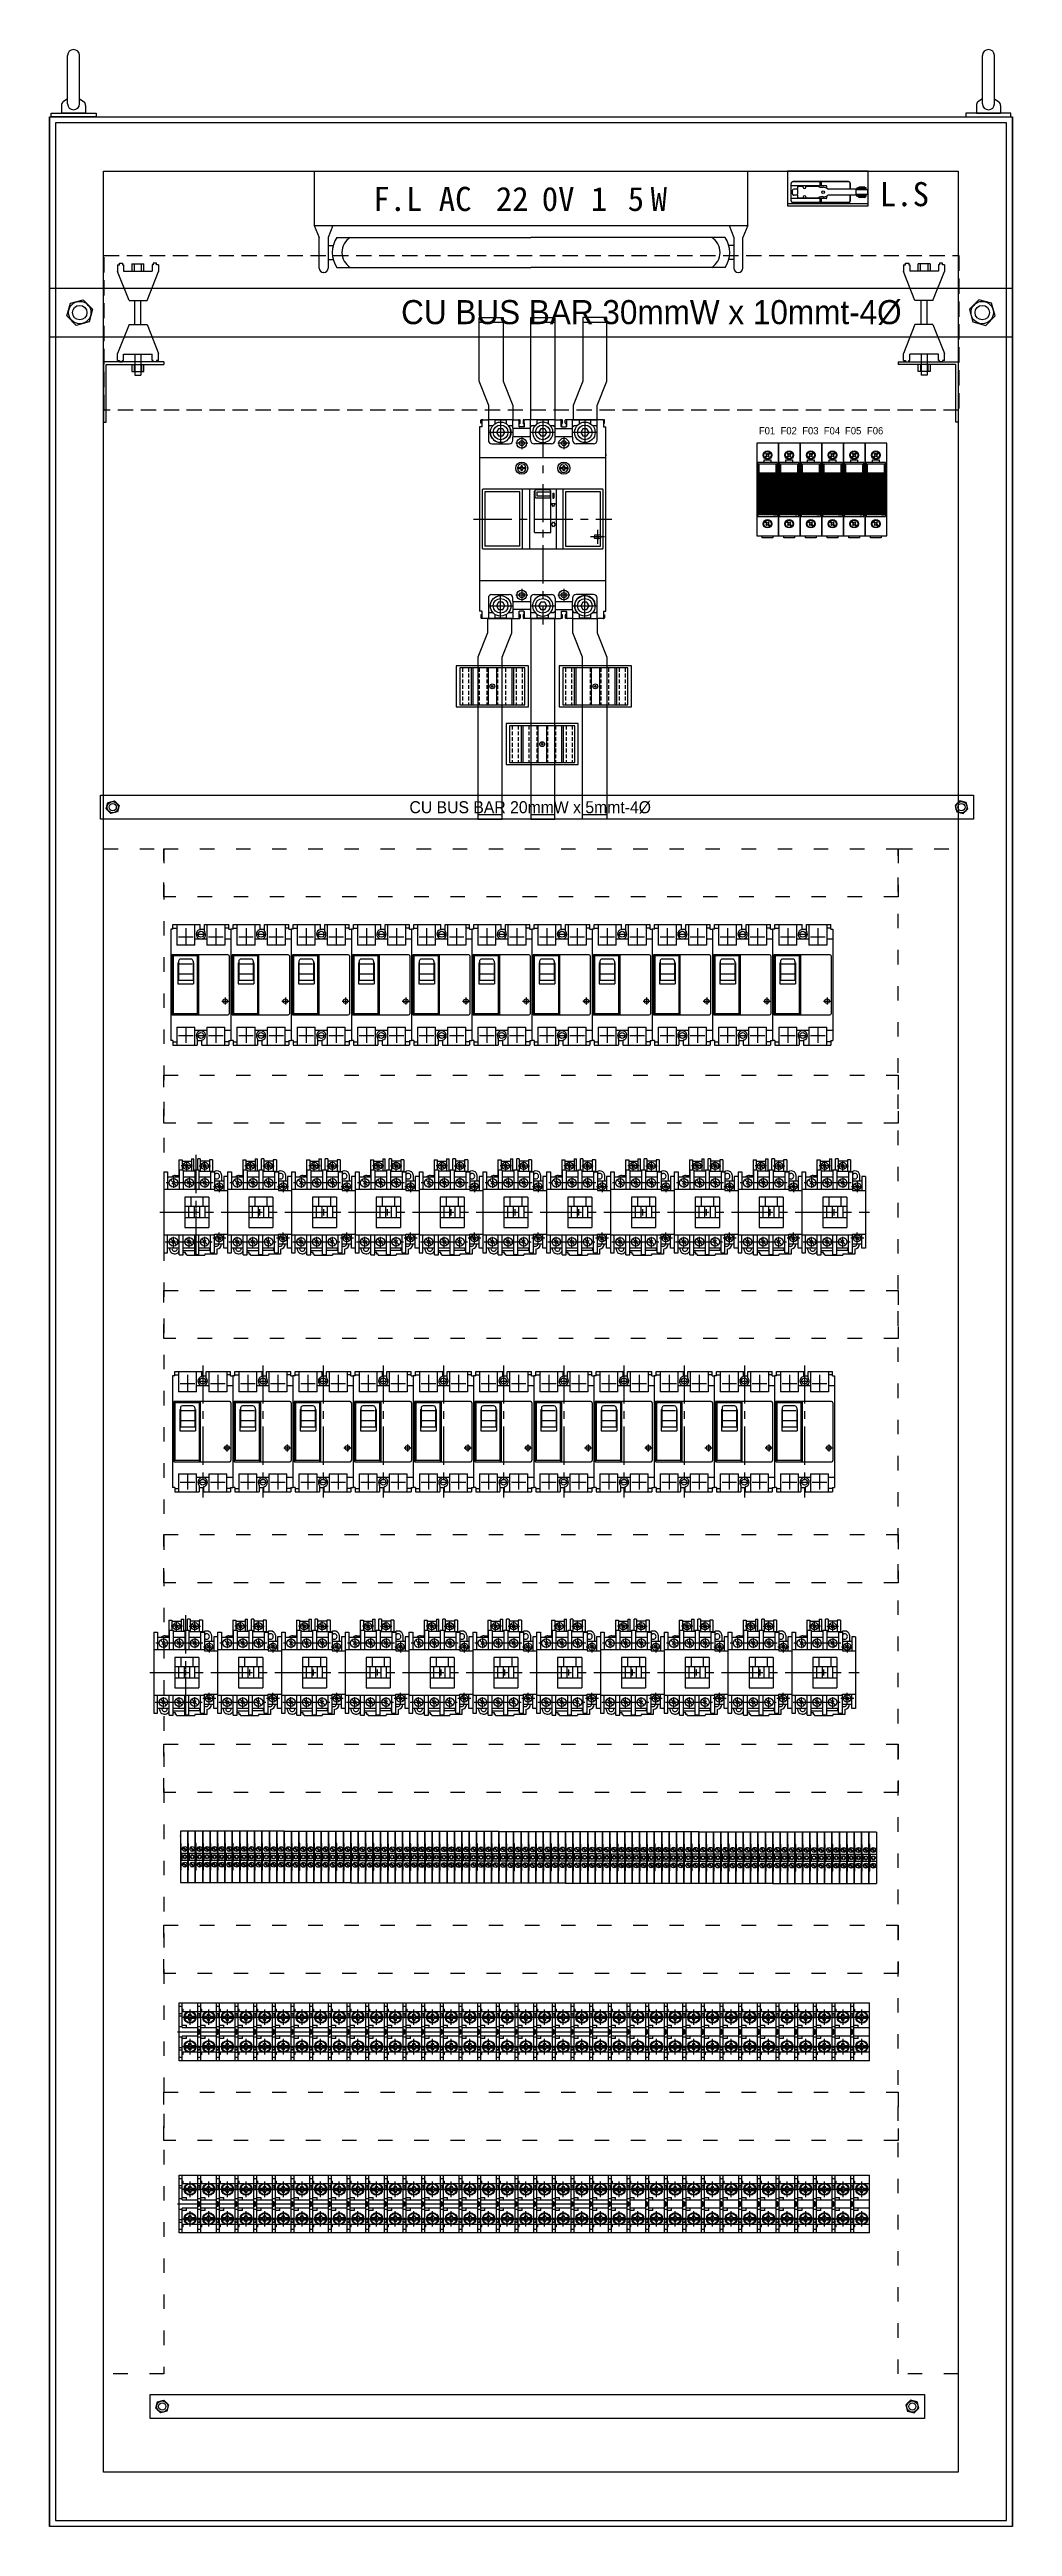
# Model space of a CAD drawing. Header units: millimetres. Extents: x 14879 to 38758, y -20740 to 1136.
# Drawn here: x 36517 to 37317, y -7903 to -5847 of the extents above; entities that cross this region are included whole.
import ezdxf
from ezdxf.enums import TextEntityAlignment as Align

# ---------------------------------------------------------------- set-up
doc = ezdxf.new("R2010")
doc.units = ezdxf.units.MM
for name, pattern in [('ACAD_ISO03W100', [30, 12, -18]), ('CENTER', [50.8, 31.75, -6.35, 6.35, -6.35]), ('DASHED', [19.05, 12.7, -6.35]), ('DOT', [0.559539, 0, -0.27977, 0, -0.27977]), ('HIDDEN2', [4.7625, 3.175, -1.5875]), ('NON_PLOTING', [0]), ('PHANTOM', [63.5, 31.75, -6.35, 6.35, -6.35, 6.35, -6.35])]:
    doc.linetypes.add(name, pattern=pattern)
for name, color, linetype in [('0A', 7, 'Continuous'), ('0B', 6, 'Continuous'), ('0C', 3, 'Continuous'), ('0D', 2, 'Continuous'), ('1', 7, 'Continuous'), ('10', 6, 'CENTER'), ('F01_OUT', 6, 'Continuous'), ('F03_CNT', 1, 'CENTER'), ('F05_PRO', 4, 'Continuous'), ('F08_IMG', 2, 'PHANTOM'), ('TEXT', 3, 'Continuous'), ('图层1', 10, 'HIDDEN2')]:
    doc.layers.add(name, color=color, linetype=linetype)
doc.styles.get("Standard").update_dxf_attribs({"font": ''})
doc.styles.add('型式1', font='PMingLiU.ttf', dxfattribs={"width": 0.85, "height": 2})
doc.styles.get('Standard').set_extended_font_data('SimSun')

msp = doc.modelspace()

# ---------------------------------------------------------------- texts
for s, p in [('F.L AC', (36786.05, -5981.41)), ('22', (36887.95, -5981.41)), ('0V 1', (36926.05, -5981.41)), ('5', (36997.48, -5981.41)), ('W', (37016.52, -5981.41)), ('L.S', (37206.91, -5977.46))]:
    msp.add_text(s, height=20).set_placement(p)
at = {"attachment_point": 5}
for s, insert, char_height, width in [('{\\fPMingLiU|b0|i0|c136|p18;\\C5;CU BUS BAR \\fPMingLiU|b0|i0|c134|p18;30\\fPMingLiU|b0|i0|c136|p18;mmW x \\fPMingLiU|b0|i0|c134|p18;10\\fPMingLiU|b0|i0|c136|p18;mmt-\\fPMingLiU|b0|i0|c134|p18;4\\fPMingLiU|b0|i0|c136|p18;%%C}', (37017.11, -6065.75), 20, 909.4043), ('{\\fPMingLiU|b0|i0|c136|p18;\\C5;CU BUS BAR \\fPMingLiU|b0|i0|c134|p18;20\\fPMingLiU|b0|i0|c136|p18;mmW x \\fPMingLiU|b0|i0|c134|p18;5\\fPMingLiU|b0|i0|c136|p18;mmt-\\fPMingLiU|b0|i0|c134|p18;4\\fPMingLiU|b0|i0|c136|p18;%%C}', (36916.46, -6476.5), 10, 454.7021)]:
    msp.add_mtext(s, dxfattribs=dict(at, insert=insert, char_height=char_height, width=width))
at = {"layer": 'TEXT', "style": '型式1'}
for s, p in [('F01', (37113.19, -6163.82)), ('F02', (37131.19, -6163.82)), ('F03', (37149.19, -6163.82)), ('F04', (37167.13, -6163.82)), ('F05', (37184.76, -6163.82)), ('F06', (37202.99, -6163.82))]:
    msp.add_text(s, height=6, dxfattribs=at).set_placement(p, align=Align.MIDDLE_CENTER)

# ---------------------------------------------------------------- blocks, each defined once
blk = doc.blocks.new('歐規FUSE')
h = blk.add_hatch()
h.set_pattern_fill('ANSI31', color=5, scale=0.01, style=0)
h.set_pattern_definition([(45, (-188.019155, -125.580645), (-0.0224506403, 0.0224506403), [])])
h.paths.add_polyline_path([(2.1, -21.2), (15.8, -21.2), (15.8, 13.8), (2.1, 13.8)])
blk.add_line((2.1, 13.8), (15.8, 13.8))
at = {"color": 6}
blk.add_lwpolyline([(0, -38.5), (18, -38.5), (18, 38.5), (0, 38.5)], close=True, dxfattribs=at)
for points in [[(1, -22.5), (17, -22.5), (17, 22.5), (1, 22.5)], [(2.1, 21.3), (15.8, 21.3), (15.8, -21.2), (2.1, -21.2)], [(6.3, 24.5), (11.7, 24.5), (11.7, 22.5), (6.3, 22.5)]]:
    blk.add_lwpolyline(points, close=True)
at = {"color": 2}
for points in [[(9, 27.9), (7.7, 26.6), (7.1, 27.2), (8.4, 28.5)], [(8.4, 28.5), (7.5, 29.4), (8.1, 30), (9, 29.1)], [(9, 29.1), (10.3, 30.4), (10.9, 29.8), (9.6, 28.5)], [(9.6, 28.5), (10.5, 27.6), (9.9, 27), (9, 27.9)], [(9, -27.9), (7.7, -26.6), (7.1, -27.2), (8.4, -28.5)], [(8.4, -28.5), (7.5, -29.4), (8.1, -30), (9, -29.1)], [(9.6, -28.5), (10.5, -27.6), (9.9, -27), (9, -27.9)], [(9, -29.1), (10.3, -30.4), (10.9, -29.8), (9.6, -28.5)]]:
    blk.add_lwpolyline(points, dxfattribs=at)
at = {"color": 5}
blk.add_lwpolyline([(4.5, -38.5), (13.5, -38.5), (13.5, -40.3), (4.5, -40.3)], close=True, dxfattribs=at)
at = {"color": 2}
for centre, radius in [((9, 28.5), 3.5), ((9, 28.5), 3), ((9, -28.5), 3.5), ((9, -28.5), 3)]:
    blk.add_circle(centre, radius, dxfattribs=at)
at = {"color": 6}
blk.add_circle((9.3, 5.9), 1.4, dxfattribs=at)
at = {"color": 2, "insert": (9, -9.1), "char_height": 2.5, "width": 13.696, "attachment_point": 5}
blk.add_mtext('{\\fﾷsﾲￓﾩ\ufffaￅ￩|b0|i0|c136|p18;FUSE\\P\\PSFGN\\P\\H0.8x;500V~\\P10 x 38}', dxfattribs=at)
blk = doc.blocks.new('_OPEN30')
at = {"color": 0, "linetype": 'ByBlock', "lineweight": -2}
for p, q in [((-1, 0.267949), (0, 0)), ((0, 0), (-1, -0.267949)), ((0, 0), (-1, 0))]:
    blk.add_line(p, q, dxfattribs=at)

# ---------------------------------------------------------------- linework, layer by layer
for p, q in [((36532.11, -5892.42), (36532.11, -5852.42)), ((36542.11, -5892.42), (36542.11, -5852.42)), ((37292.11, -5892.42), (37292.11, -5852.42)), ((37302.11, -5892.42), (37302.11, -5852.42)), ((36527.11, -5893.77), (36527.11, -5900.34)), ((36547.11, -5900.34), (36527.11, -5900.34)), ((36547.11, -5900.34), (36527.11, -5900.34)), ((36527.11, -5900.34), (36547.11, -5900.34)), ((36527.11, -5900.34), (36547.11, -5900.34)), ((36532.11, -5888.44), (36528.37, -5890.86)), ((36542.11, -5888.44), (36545.86, -5890.86)), ((36547.11, -5893.77), (36547.11, -5900.34)), ((37315.83, -5900.34), (37278.4, -5900.34)), ((37278.4, -5900.34), (37278.4, -5903.36)), ((37287.11, -5893.77), (37287.11, -5900.34)), ((37287.11, -5900.34), (37307.11, -5900.34)), ((37287.11, -5900.34), (37307.11, -5900.34)), ((37307.11, -5900.34), (37287.11, -5900.34)), ((37307.11, -5900.34), (37287.11, -5900.34)), ((37292.11, -5888.44), (37288.37, -5890.86)), ((37302.11, -5888.44), (37305.86, -5890.86)), ((37307.11, -5893.77), (37307.11, -5900.34)), ((37315.83, -5903.36), (37315.83, -5900.34)), ((36517.11, -5903.36), (36517.11, -7858.36)), ((36517.11, -7903.36), (36517.11, -5903.36)), ((36517.11, -7903.36), (36517.11, -5903.36)), ((36517.11, -5903.36), (36517.11, -7858.36)), ((36517.11, -5903.36), (37317.11, -5903.36)), ((36517.11, -7903.36), (36517.11, -5903.36)), ((36517.11, -5903.36), (37317.11, -5903.36)), ((36517.11, -5903.36), (36517.11, -7858.36)), ((37312.11, -5908.36), (36522.11, -5908.36)), ((36522.11, -5908.36), (36522.11, -7898.36)), ((37278.4, -5903.36), (37315.83, -5903.36)), ((37312.11, -7898.36), (37312.11, -5908.36)), ((37317.11, -5903.36), (37317.11, -7858.36)), ((37317.11, -7903.36), (37317.11, -5903.36)), ((37317.11, -7903.36), (37317.11, -5903.36)), ((37317.11, -5903.36), (37317.11, -7858.36)), ((37317.11, -7903.36), (37317.11, -5903.36)), ((37317.11, -5903.36), (37317.11, -7858.36)), ((36562.11, -5948.36), (37272.11, -5948.36)), ((36562.11, -7858.36), (36562.11, -5948.36)), ((36737.11, -5948.36), (36737.11, -5993.36)), ((36737.11, -5948.36), (37097.11, -5948.36)), ((37097.11, -5993.36), (37097.11, -5948.36)), ((37197.21, -5948.36), (37130.31, -5948.36)), ((37130.31, -5948.36), (37130.31, -5977.18)), ((37197.21, -5977.18), (37197.21, -5948.36)), ((37272.11, -5948.36), (37272.11, -7858.36)), ((37130.31, -5975.18), (37197.21, -5975.18)), ((37130.31, -5977.18), (37197.21, -5977.18)), ((36737.11, -5993.36), (37097.11, -5993.36)), ((36737.11, -5993.36), (36741.12, -6003.36)), ((36752.53, -5993.36), (36748.52, -6003.36)), ((37081.7, -5993.36), (37085.71, -6003.36)), ((37097.11, -5993.36), (37093.11, -6003.36)), ((36741.12, -6029), (36741.12, -6003.36)), ((36748.52, -6003.36), (36748.52, -6029)), ((36748.52, -6009.99), (36752.84, -6009.99)), ((36748.52, -6021.73), (36752.84, -6021.73)), ((36755.81, -6003.36), (36917.11, -6003.36)), ((37078.42, -6003.36), (36917.11, -6003.36)), ((37085.71, -6009.99), (37081.38, -6009.99)), ((37085.71, -6021.73), (37081.38, -6021.73)), ((37085.71, -6003.36), (37085.71, -6029)), ((37093.11, -6029), (37093.11, -6003.36)), ((36745.02, -6032.5), (36744.62, -6032.5)), ((36755.81, -6028.36), (36917.11, -6028.36)), ((37078.42, -6028.36), (36917.11, -6028.36)), ((37089.21, -6032.5), (37089.61, -6032.5)), ((36517.11, -6085.75), (36517.11, -6045.75)), ((36517.11, -6045.75), (36517.11, -6085.75)), ((36517.11, -6085.75), (36517.11, -6045.75)), ((37317.11, -6045.75), (36517.11, -6045.75)), ((36517.11, -6045.75), (36517.11, -6085.75)), ((37317.11, -6085.75), (37317.11, -6045.75)), ((37317.11, -6045.75), (37317.11, -6085.75)), ((37317.11, -6085.75), (37317.11, -6045.75)), ((37317.11, -6045.75), (37317.11, -6085.75)), ((36517.11, -6085.75), (37317.11, -6085.75)), ((36914.94, -6359), (36854.94, -6359)), ((36854.94, -6359), (36854.94, -6393)), ((36911.94, -6360.7), (36857.94, -6360.7)), ((36857.94, -6360.7), (36857.94, -6391.3)), ((36867.41, -6360.7), (36867.41, -6391.3)), ((36868.78, -6360.7), (36868.78, -6391.3)), ((36881.47, -6360.7), (36881.47, -6391.3)), ((36888.42, -6360.7), (36888.42, -6391.3)), ((36901.11, -6360.7), (36901.11, -6391.3)), ((36902.48, -6360.7), (36902.48, -6391.3)), ((36911.94, -6391.3), (36911.94, -6360.7)), ((36914.94, -6393), (36914.94, -6359)), ((37000.58, -6359), (36940.58, -6359)), ((36940.58, -6359), (36940.58, -6393)), ((36997.58, -6360.7), (36943.58, -6360.7)), ((36943.58, -6360.7), (36943.58, -6391.3)), ((36953.04, -6360.7), (36953.04, -6391.3)), ((36954.42, -6360.7), (36954.42, -6391.3)), ((36967.11, -6360.7), (36967.11, -6391.3)), ((36974.05, -6360.7), (36974.05, -6391.3)), ((36986.75, -6360.7), (36986.75, -6391.3)), ((36988.12, -6360.7), (36988.12, -6391.3)), ((36997.58, -6391.3), (36997.58, -6360.7)), ((37000.58, -6393), (37000.58, -6359)), ((36854.94, -6393), (36914.94, -6393)), ((36857.94, -6391.3), (36911.94, -6391.3)), ((36885.94, -6376), (36883.94, -6376)), ((36884.94, -6377), (36884.94, -6375)), ((36884.94, -6376), (36884.94, -6377)), ((36884.94, -6376), (36885.94, -6376)), ((36940.58, -6393), (37000.58, -6393)), ((36943.58, -6391.3), (36997.58, -6391.3)), ((36971.58, -6376), (36969.58, -6376)), ((36970.58, -6377), (36970.58, -6375)), ((36970.58, -6376), (36970.58, -6377)), ((36970.58, -6376), (36971.58, -6376)), ((36956.39, -6406.95), (36896.39, -6406.95)), ((36896.39, -6406.95), (36896.39, -6440.95)), ((36953.39, -6408.65), (36899.39, -6408.65)), ((36899.39, -6408.65), (36899.39, -6439.25)), ((36908.85, -6408.65), (36908.85, -6439.25)), ((36910.23, -6408.65), (36910.23, -6439.25)), ((36922.92, -6408.65), (36922.92, -6439.25)), ((36929.86, -6408.65), (36929.86, -6439.25)), ((36942.55, -6408.65), (36942.55, -6439.25)), ((36943.93, -6408.65), (36943.93, -6439.25)), ((36953.39, -6439.25), (36953.39, -6408.65)), ((36956.39, -6440.95), (36956.39, -6406.95)), ((36927.39, -6423.95), (36925.39, -6423.95)), ((36926.39, -6424.95), (36926.39, -6422.95)), ((36926.39, -6423.95), (36926.39, -6424.95)), ((36926.39, -6423.95), (36927.39, -6423.95)), ((36896.39, -6440.95), (36956.39, -6440.95)), ((36899.39, -6439.25), (36953.39, -6439.25)), ((36559.6, -6466.31), (37284.69, -6466.31)), ((36559.6, -6486.31), (36559.6, -6466.31)), ((37284.69, -6466.31), (37284.69, -6486.31)), ((37284.69, -6486.31), (36559.6, -6486.31)), ((36600.77, -7793.81), (37243.9, -7793.81)), ((36600.77, -7813.81), (36600.77, -7793.81)), ((37243.9, -7793.81), (37243.9, -7813.81)), ((37243.9, -7813.81), (36600.77, -7813.81)), ((36517.11, -7858.36), (36517.11, -7903.36)), ((36517.11, -7858.36), (36517.11, -7903.36)), ((36517.11, -7858.36), (36517.11, -7903.36)), ((37272.11, -7858.36), (36562.11, -7858.36)), ((37312.11, -7898.36), (37312.11, -7858.36)), ((37317.11, -7858.36), (37317.11, -7903.36)), ((37317.11, -7858.36), (37317.11, -7903.36)), ((37317.11, -7858.36), (37317.11, -7903.36)), ((37317.11, -7903.36), (36517.11, -7903.36)), ((36522.11, -7898.36), (37312.11, -7898.36))]:
    msp.add_line(p, q)
at = {"color": 7, "linetype": 'Continuous'}
for p, q in [((37133.23, -5972.95), (37133.23, -5958.6)), ((37133.35, -5972.98), (37133.35, -5958.58)), ((37162.33, -5960.48), (37133.35, -5960.48)), ((37180.9, -5957.18), (37134.75, -5957.18)), ((37180.87, -5957.05), (37134.78, -5957.05)), ((37138.82, -5960.73), (37143.32, -5960.73)), ((37138.82, -5963.28), (37138.82, -5960.73)), ((37143.03, -5960.68), (37143.03, -5960.48)), ((37145.63, -5960.68), (37143.03, -5960.68)), ((37143.32, -5961.78), (37143.32, -5960.68)), ((37145.32, -5961.78), (37145.32, -5960.68)), ((37145.32, -5960.73), (37155.51, -5960.73)), ((37145.63, -5960.68), (37145.63, -5960.48)), ((37150.57, -5960.68), (37150.57, -5960.48)), ((37153.17, -5960.68), (37150.57, -5960.68)), ((37153.17, -5960.68), (37153.17, -5960.48)), ((37157.24, -5959.88), (37157.24, -5957.78)), ((37157.79, -5961.78), (37159.82, -5961.78)), ((37158.35, -5959.88), (37158.35, -5957.78)), ((37162.83, -5962.58), (37162.83, -5960.98)), ((37182.3, -5963.23), (37182.3, -5958.58)), ((37182.42, -5963.23), (37182.42, -5958.6)), ((37194.57, -5961.73), (37189.57, -5961.73)), ((37189.57, -5962.23), (37189.57, -5961.73)), ((37194.57, -5962.23), (37194.57, -5961.73)), ((37162.33, -5971.08), (37133.35, -5971.08)), ((37134.39, -5967.28), (37134.39, -5964.28)), ((37180.9, -5974.38), (37134.75, -5974.38)), ((37180.87, -5974.5), (37134.78, -5974.5)), ((37138.82, -5963.28), (37135.39, -5963.28)), ((37138.82, -5968.28), (37135.39, -5968.28)), ((37138.82, -5967.58), (37138.82, -5963.98)), ((37138.82, -5970.83), (37138.82, -5968.28)), ((37143.32, -5970.83), (37138.82, -5970.83)), ((37143.03, -5971.08), (37143.03, -5970.88)), ((37145.63, -5970.88), (37143.03, -5970.88)), ((37143.32, -5969.78), (37143.32, -5970.88)), ((37145.32, -5969.78), (37145.32, -5970.88)), ((37155.51, -5970.83), (37145.32, -5970.83)), ((37145.63, -5971.08), (37145.63, -5970.88)), ((37153.17, -5970.88), (37150.57, -5970.88)), ((37150.57, -5971.08), (37150.57, -5970.88)), ((37153.17, -5971.08), (37153.17, -5970.88)), ((37157.24, -5973.78), (37157.24, -5971.68)), ((37159.82, -5969.78), (37157.79, -5969.78)), ((37158.35, -5973.78), (37158.35, -5971.68)), ((37162.83, -5970.58), (37162.83, -5968.97)), ((37195.67, -5963.23), (37164.26, -5963.23)), ((37195.67, -5968.33), (37164.26, -5968.33)), ((37182.3, -5972.98), (37182.3, -5968.33)), ((37182.42, -5972.95), (37182.42, -5968.33)), ((37187.32, -5967.78), (37187.32, -5963.78)), ((37196.82, -5963.78), (37187.32, -5963.78)), ((37196.82, -5967.78), (37187.32, -5967.78)), ((37195.82, -5963.33), (37188.32, -5963.33)), ((37188.32, -5963.78), (37188.32, -5963.33)), ((37188.32, -5968.23), (37188.32, -5967.78)), ((37195.82, -5968.23), (37188.32, -5968.23)), ((37195.67, -5962.23), (37188.47, -5962.23)), ((37188.47, -5963.23), (37188.47, -5962.23)), ((37188.47, -5969.33), (37188.47, -5968.33)), ((37195.67, -5969.33), (37188.47, -5969.33)), ((37194.5, -5970.23), (37189.63, -5970.23)), ((37195.67, -5963.33), (37195.67, -5962.23)), ((37195.67, -5969.33), (37195.67, -5968.23)), ((37195.82, -5963.78), (37195.82, -5963.33)), ((37195.82, -5968.23), (37195.82, -5967.78)), ((37196.82, -5967.78), (37196.82, -5963.78))]:
    msp.add_line(p, q, dxfattribs=at)
at = {"color": 3}
for p, q in [((36573.67, -6026.07), (36573.67, -6031.67)), ((36573.67, -6026.07), (36575.28, -6026.07)), ((36583.17, -6055.75), (36573.67, -6031.67)), ((36575.28, -6024.75), (36577.88, -6024.75)), ((36575.28, -6026.07), (36575.28, -6024.75)), ((36577.88, -6024.75), (36577.88, -6026.07)), ((36577.88, -6026.07), (36578.64, -6026.07)), ((36578.64, -6026.07), (36578.64, -6031.33)), ((36578.64, -6031.33), (36602.44, -6031.33)), ((36585.54, -6025.33), (36585.54, -6031.33)), ((36585.54, -6025.33), (36595.54, -6025.33)), ((36587.54, -6025.33), (36587.54, -6031.33)), ((36593.54, -6031.33), (36593.54, -6025.33)), ((36595.54, -6031.33), (36595.54, -6025.33)), ((36598.17, -6055.75), (36607.67, -6031.67)), ((36603.2, -6026.07), (36602.44, -6026.07)), ((36602.44, -6026.07), (36602.44, -6031.33)), ((36603.2, -6024.75), (36603.2, -6026.07)), ((36606.06, -6024.75), (36603.2, -6024.75)), ((36606.06, -6026.07), (36606.06, -6024.75)), ((36607.67, -6026.07), (36606.06, -6026.07)), ((36607.67, -6026.07), (36607.67, -6031.67)), ((36607.67, -6026.07), (36607.67, -6031.67)), ((37226.56, -6026.07), (37226.56, -6031.67)), ((37226.56, -6026.07), (37226.56, -6031.67)), ((37226.56, -6026.07), (37228.17, -6026.07)), ((37236.06, -6055.75), (37226.56, -6031.67)), ((37228.17, -6024.75), (37231.03, -6024.75)), ((37228.17, -6026.07), (37228.17, -6024.75)), ((37231.03, -6024.75), (37231.03, -6026.07)), ((37231.03, -6026.07), (37231.79, -6026.07)), ((37231.79, -6026.07), (37231.79, -6031.33)), ((37255.59, -6031.33), (37231.79, -6031.33)), ((37238.69, -6031.33), (37238.69, -6025.33)), ((37248.69, -6025.33), (37238.69, -6025.33)), ((37240.69, -6031.33), (37240.69, -6025.33)), ((37246.69, -6025.33), (37246.69, -6031.33)), ((37248.69, -6025.33), (37248.69, -6031.33)), ((37251.06, -6055.75), (37260.56, -6031.67)), ((37256.34, -6026.07), (37255.59, -6026.07)), ((37255.59, -6026.07), (37255.59, -6031.33)), ((37258.95, -6024.75), (37256.34, -6024.75)), ((37256.34, -6024.75), (37256.34, -6026.07)), ((37258.95, -6026.07), (37258.95, -6024.75)), ((37260.56, -6026.07), (37258.95, -6026.07)), ((37260.56, -6026.07), (37260.56, -6031.67)), ((36583.17, -6055.75), (36598.17, -6055.75)), ((36588.04, -6075.75), (36588.04, -6055.75)), ((36593.04, -6075.75), (36593.04, -6055.75)), ((37251.06, -6055.75), (37236.06, -6055.75)), ((37241.19, -6075.75), (37241.19, -6055.75)), ((37246.19, -6075.75), (37246.19, -6055.75)), ((36583.17, -6075.75), (36573.67, -6099.82)), ((36583.17, -6075.75), (36598.17, -6075.75)), ((36598.17, -6075.75), (36607.67, -6099.82)), ((37236.06, -6075.75), (37226.56, -6099.82)), ((37251.06, -6075.75), (37236.06, -6075.75)), ((37251.06, -6075.75), (37260.56, -6099.82)), ((36573.67, -6105.42), (36573.67, -6099.82)), ((36573.67, -6105.42), (36575.28, -6105.42)), ((36575.28, -6105.42), (36575.28, -6106.75)), ((36577.88, -6106.75), (36577.88, -6105.42)), ((36577.88, -6105.42), (36578.64, -6105.42)), ((36578.64, -6105.42), (36578.64, -6100.16)), ((36578.64, -6100.16), (36602.44, -6100.16)), ((36588.04, -6100.16), (36588.04, -6117.75)), ((36593.04, -6100.16), (36593.04, -6117.75)), ((36602.44, -6105.42), (36602.44, -6100.16)), ((36603.2, -6105.42), (36602.44, -6105.42)), ((36603.2, -6106.75), (36603.2, -6105.42)), ((36606.06, -6105.42), (36606.06, -6106.75)), ((36607.67, -6105.42), (36606.06, -6105.42)), ((36607.67, -6105.42), (36607.67, -6099.82)), ((36607.67, -6105.42), (36607.67, -6099.82)), ((37226.56, -6105.42), (37226.56, -6099.82)), ((37226.56, -6105.42), (37226.56, -6099.82)), ((37226.56, -6105.42), (37228.17, -6105.42)), ((37228.17, -6105.42), (37228.17, -6106.75)), ((37231.03, -6105.42), (37231.79, -6105.42)), ((37231.03, -6106.75), (37231.03, -6105.42)), ((37231.79, -6105.42), (37231.79, -6100.16)), ((37255.59, -6100.16), (37231.79, -6100.16)), ((37241.19, -6100.16), (37241.19, -6117.75)), ((37246.19, -6100.16), (37246.19, -6117.75)), ((37255.59, -6105.42), (37255.59, -6100.16)), ((37256.34, -6105.42), (37255.59, -6105.42)), ((37256.34, -6106.75), (37256.34, -6105.42)), ((37260.56, -6105.42), (37258.95, -6105.42)), ((37258.95, -6105.42), (37258.95, -6106.75)), ((37260.56, -6105.42), (37260.56, -6099.82)), ((36612.11, -6106.75), (36562.11, -6106.75)), ((36562.11, -6106.75), (36562.11, -6156.75)), ((36564.11, -6156.75), (36564.11, -6108.75)), ((36564.11, -6108.75), (36612.11, -6108.75)), ((36575.28, -6106.75), (36577.88, -6106.75)), ((36585.54, -6108.75), (36585.54, -6114.75)), ((36585.54, -6114.75), (36595.54, -6114.75)), ((36587.54, -6108.75), (36587.54, -6114.75)), ((36588.04, -6117.75), (36593.04, -6117.75)), ((36593.54, -6108.75), (36593.54, -6114.75)), ((36595.54, -6114.75), (36595.54, -6108.75)), ((36606.06, -6106.75), (36603.2, -6106.75)), ((36612.11, -6106.75), (36612.11, -6108.75)), ((37222.11, -6106.75), (37272.11, -6106.75)), ((37222.11, -6106.75), (37222.11, -6108.75)), ((37270.11, -6108.75), (37222.11, -6108.75)), ((37228.17, -6106.75), (37231.03, -6106.75)), ((37238.69, -6114.75), (37238.69, -6108.75)), ((37248.69, -6114.75), (37238.69, -6114.75)), ((37240.69, -6108.75), (37240.69, -6114.75)), ((37246.19, -6117.75), (37241.19, -6117.75)), ((37246.69, -6108.75), (37246.69, -6114.75)), ((37248.69, -6108.75), (37248.69, -6114.75)), ((37258.95, -6106.75), (37256.34, -6106.75)), ((37270.11, -6156.75), (37270.11, -6108.75)), ((37272.11, -6106.75), (37272.11, -6156.75)), ((36562.11, -6156.75), (36564.11, -6156.75)), ((37272.11, -6156.75), (37270.11, -6156.75)), ((36624.88, -7468.84), (36640.38, -7468.84)), ((36624.88, -7516.84), (36624.88, -7468.84)), ((36627.38, -7471.84), (36624.88, -7471.84)), ((36627.38, -7477.84), (36624.88, -7477.84)), ((36627.38, -7479.84), (36624.88, -7479.84)), ((36627.38, -7489.34), (36627.38, -7468.84)), ((36627.38, -7473.94), (36628.18, -7473.94)), ((36627.38, -7475.94), (36632.17, -7475.94)), ((36628.18, -7475.94), (36628.18, -7473.94)), ((36629.48, -7479.69), (36632.43, -7479.69)), ((36629.48, -7481.59), (36632.43, -7481.59)), ((36631.43, -7479.69), (36631.43, -7481.59)), ((36632.93, -7478.19), (36634.83, -7478.19)), ((36632.93, -7479.19), (36632.93, -7478.19)), ((36632.93, -7483.09), (36632.93, -7482.09)), ((36632.93, -7483.09), (36634.83, -7483.09)), ((36634.83, -7479.19), (36634.83, -7478.19)), ((36634.83, -7483.09), (36634.83, -7482.09)), ((36635.33, -7479.69), (36638.28, -7479.69)), ((36635.33, -7481.59), (36638.28, -7481.59)), ((36635.59, -7475.94), (36640.38, -7475.94)), ((36636.33, -7481.59), (36636.33, -7479.69)), ((36640.38, -7516.84), (36640.38, -7468.84)), ((36640.38, -7468.84), (36655.88, -7468.84)), ((36640.38, -7516.84), (36640.38, -7468.84)), ((36642.88, -7471.84), (36640.38, -7471.84)), ((36640.38, -7475.84), (36641.88, -7475.84)), ((36640.38, -7477.84), (36642.38, -7477.84)), ((36642.88, -7477.84), (36640.38, -7477.84)), ((36642.88, -7479.84), (36640.38, -7479.84)), ((36640.38, -7480.84), (36642.38, -7480.84)), ((36642.88, -7476.84), (36641.88, -7475.84)), ((36642.38, -7480.84), (36642.38, -7477.84)), ((36642.38, -7477.84), (36642.88, -7478.34)), ((36642.38, -7480.84), (36642.88, -7480.34)), ((36642.88, -7489.34), (36642.88, -7468.84)), ((36642.88, -7473.94), (36643.68, -7473.94)), ((36642.88, -7475.94), (36647.67, -7475.94)), ((36642.88, -7508.84), (36642.88, -7476.84)), ((36643.68, -7475.94), (36643.68, -7473.94)), ((36644.98, -7479.69), (36647.93, -7479.69)), ((36644.98, -7481.59), (36647.93, -7481.59)), ((36646.93, -7479.69), (36646.93, -7481.59)), ((36648.43, -7478.19), (36650.33, -7478.19)), ((36648.43, -7479.19), (36648.43, -7478.19)), ((36648.43, -7483.09), (36648.43, -7482.09)), ((36648.43, -7483.09), (36650.33, -7483.09)), ((36650.33, -7479.19), (36650.33, -7478.19)), ((36650.33, -7483.09), (36650.33, -7482.09)), ((36650.83, -7479.69), (36653.78, -7479.69)), ((36650.83, -7481.59), (36653.78, -7481.59)), ((36651.09, -7475.94), (36655.88, -7475.94)), ((36651.83, -7481.59), (36651.83, -7479.69)), ((36655.88, -7516.84), (36655.88, -7468.84)), ((36655.88, -7468.84), (36671.38, -7468.84)), ((36655.88, -7516.84), (36655.88, -7468.84)), ((36658.38, -7471.84), (36655.88, -7471.84)), ((36655.88, -7475.84), (36657.38, -7475.84)), ((36655.88, -7477.84), (36657.88, -7477.84)), ((36658.38, -7477.84), (36655.88, -7477.84)), ((36658.38, -7479.84), (36655.88, -7479.84)), ((36655.88, -7480.84), (36657.88, -7480.84)), ((36658.38, -7476.84), (36657.38, -7475.84)), ((36657.88, -7480.84), (36657.88, -7477.84)), ((36657.88, -7477.84), (36658.38, -7478.34)), ((36657.88, -7480.84), (36658.38, -7480.34)), ((36658.38, -7489.34), (36658.38, -7468.84)), ((36658.38, -7473.94), (36659.18, -7473.94)), ((36658.38, -7475.94), (36663.17, -7475.94)), ((36658.38, -7508.84), (36658.38, -7476.84)), ((36659.18, -7475.94), (36659.18, -7473.94)), ((36660.48, -7479.69), (36663.43, -7479.69)), ((36660.48, -7481.59), (36663.43, -7481.59)), ((36662.43, -7479.69), (36662.43, -7481.59)), ((36663.93, -7478.19), (36665.83, -7478.19)), ((36663.93, -7479.19), (36663.93, -7478.19)), ((36663.93, -7483.09), (36663.93, -7482.09)), ((36663.93, -7483.09), (36665.83, -7483.09)), ((36665.83, -7479.19), (36665.83, -7478.19)), ((36665.83, -7483.09), (36665.83, -7482.09)), ((36666.33, -7479.69), (36669.28, -7479.69)), ((36666.33, -7481.59), (36669.28, -7481.59)), ((36666.59, -7475.94), (36671.38, -7475.94)), ((36667.33, -7481.59), (36667.33, -7479.69)), ((36671.38, -7516.84), (36671.38, -7468.84)), ((36671.38, -7468.84), (36686.88, -7468.84)), ((36671.38, -7516.84), (36671.38, -7468.84)), ((36673.88, -7471.84), (36671.38, -7471.84)), ((36671.38, -7475.84), (36672.88, -7475.84)), ((36671.38, -7477.84), (36673.38, -7477.84)), ((36673.88, -7477.84), (36671.38, -7477.84)), ((36673.88, -7479.84), (36671.38, -7479.84)), ((36671.38, -7480.84), (36673.38, -7480.84)), ((36673.88, -7476.84), (36672.88, -7475.84)), ((36673.38, -7480.84), (36673.38, -7477.84)), ((36673.38, -7477.84), (36673.88, -7478.34)), ((36673.38, -7480.84), (36673.88, -7480.34)), ((36673.88, -7489.34), (36673.88, -7468.84)), ((36673.88, -7473.94), (36674.68, -7473.94)), ((36673.88, -7475.94), (36678.67, -7475.94)), ((36673.88, -7508.84), (36673.88, -7476.84)), ((36674.68, -7475.94), (36674.68, -7473.94)), ((36675.98, -7479.69), (36678.93, -7479.69)), ((36675.98, -7481.59), (36678.93, -7481.59)), ((36677.93, -7479.69), (36677.93, -7481.59)), ((36679.43, -7478.19), (36681.33, -7478.19)), ((36679.43, -7479.19), (36679.43, -7478.19)), ((36679.43, -7483.09), (36679.43, -7482.09)), ((36679.43, -7483.09), (36681.33, -7483.09)), ((36681.33, -7479.19), (36681.33, -7478.19)), ((36681.33, -7483.09), (36681.33, -7482.09)), ((36681.83, -7479.69), (36684.78, -7479.69)), ((36681.83, -7481.59), (36684.78, -7481.59)), ((36682.09, -7475.94), (36686.88, -7475.94)), ((36682.83, -7481.59), (36682.83, -7479.69)), ((36686.88, -7516.84), (36686.88, -7468.84)), ((36686.88, -7468.84), (36702.38, -7468.84)), ((36686.88, -7516.84), (36686.88, -7468.84)), ((36689.38, -7471.84), (36686.88, -7471.84)), ((36686.88, -7475.84), (36688.38, -7475.84)), ((36686.88, -7477.84), (36688.88, -7477.84)), ((36689.38, -7477.84), (36686.88, -7477.84)), ((36689.38, -7479.84), (36686.88, -7479.84)), ((36686.88, -7480.84), (36688.88, -7480.84)), ((36689.38, -7476.84), (36688.38, -7475.84)), ((36688.88, -7480.84), (36688.88, -7477.84)), ((36688.88, -7477.84), (36689.38, -7478.34)), ((36688.88, -7480.84), (36689.38, -7480.34)), ((36689.38, -7489.34), (36689.38, -7468.84)), ((36689.38, -7473.94), (36690.18, -7473.94)), ((36689.38, -7475.94), (36694.17, -7475.94)), ((36689.38, -7508.84), (36689.38, -7476.84)), ((36690.18, -7475.94), (36690.18, -7473.94)), ((36691.48, -7479.69), (36694.43, -7479.69)), ((36691.48, -7481.59), (36694.43, -7481.59)), ((36693.43, -7479.69), (36693.43, -7481.59)), ((36694.93, -7478.19), (36696.83, -7478.19)), ((36694.93, -7479.19), (36694.93, -7478.19)), ((36694.93, -7483.09), (36694.93, -7482.09)), ((36694.93, -7483.09), (36696.83, -7483.09)), ((36696.83, -7479.19), (36696.83, -7478.19)), ((36696.83, -7483.09), (36696.83, -7482.09)), ((36697.33, -7479.69), (36700.28, -7479.69)), ((36697.33, -7481.59), (36700.28, -7481.59)), ((36697.59, -7475.94), (36702.38, -7475.94)), ((36698.33, -7481.59), (36698.33, -7479.69)), ((36702.38, -7516.84), (36702.38, -7468.84)), ((36702.38, -7468.84), (36717.88, -7468.84)), ((36702.38, -7516.84), (36702.38, -7468.84)), ((36704.88, -7471.84), (36702.38, -7471.84)), ((36702.38, -7475.84), (36703.88, -7475.84)), ((36702.38, -7477.84), (36704.38, -7477.84)), ((36704.88, -7477.84), (36702.38, -7477.84)), ((36704.88, -7479.84), (36702.38, -7479.84)), ((36702.38, -7480.84), (36704.38, -7480.84)), ((36704.88, -7476.84), (36703.88, -7475.84)), ((36704.38, -7480.84), (36704.38, -7477.84)), ((36704.38, -7477.84), (36704.88, -7478.34)), ((36704.38, -7480.84), (36704.88, -7480.34)), ((36704.88, -7489.34), (36704.88, -7468.84)), ((36704.88, -7473.94), (36705.68, -7473.94)), ((36704.88, -7475.94), (36709.67, -7475.94)), ((36704.88, -7508.84), (36704.88, -7476.84)), ((36705.68, -7475.94), (36705.68, -7473.94)), ((36706.98, -7479.69), (36709.93, -7479.69)), ((36706.98, -7481.59), (36709.93, -7481.59)), ((36708.93, -7479.69), (36708.93, -7481.59)), ((36710.43, -7478.19), (36712.33, -7478.19)), ((36710.43, -7479.19), (36710.43, -7478.19)), ((36710.43, -7483.09), (36710.43, -7482.09)), ((36710.43, -7483.09), (36712.33, -7483.09)), ((36712.33, -7479.19), (36712.33, -7478.19)), ((36712.33, -7483.09), (36712.33, -7482.09)), ((36712.83, -7479.69), (36715.78, -7479.69)), ((36712.83, -7481.59), (36715.78, -7481.59)), ((36713.09, -7475.94), (36717.88, -7475.94)), ((36713.83, -7481.59), (36713.83, -7479.69)), ((36717.88, -7516.84), (36717.88, -7468.84)), ((36717.88, -7468.84), (36733.38, -7468.84)), ((36717.88, -7516.84), (36717.88, -7468.84)), ((36720.38, -7471.84), (36717.88, -7471.84)), ((36717.88, -7475.84), (36719.38, -7475.84)), ((36717.88, -7477.84), (36719.88, -7477.84)), ((36720.38, -7477.84), (36717.88, -7477.84)), ((36720.38, -7479.84), (36717.88, -7479.84)), ((36717.88, -7480.84), (36719.88, -7480.84)), ((36720.38, -7476.84), (36719.38, -7475.84)), ((36719.88, -7480.84), (36719.88, -7477.84)), ((36719.88, -7477.84), (36720.38, -7478.34)), ((36719.88, -7480.84), (36720.38, -7480.34)), ((36720.38, -7489.34), (36720.38, -7468.84)), ((36720.38, -7473.94), (36721.18, -7473.94)), ((36720.38, -7475.94), (36725.17, -7475.94)), ((36720.38, -7508.84), (36720.38, -7476.84)), ((36721.18, -7475.94), (36721.18, -7473.94)), ((36722.48, -7479.69), (36725.43, -7479.69)), ((36722.48, -7481.59), (36725.43, -7481.59)), ((36724.43, -7479.69), (36724.43, -7481.59)), ((36725.93, -7478.19), (36727.83, -7478.19)), ((36725.93, -7479.19), (36725.93, -7478.19)), ((36725.93, -7483.09), (36725.93, -7482.09)), ((36725.93, -7483.09), (36727.83, -7483.09)), ((36727.83, -7479.19), (36727.83, -7478.19)), ((36727.83, -7483.09), (36727.83, -7482.09)), ((36728.33, -7479.69), (36731.28, -7479.69)), ((36728.33, -7481.59), (36731.28, -7481.59)), ((36728.59, -7475.94), (36733.38, -7475.94)), ((36729.33, -7481.59), (36729.33, -7479.69)), ((36733.38, -7516.84), (36733.38, -7468.84)), ((36733.38, -7468.84), (36748.88, -7468.84)), ((36733.38, -7516.84), (36733.38, -7468.84)), ((36735.88, -7471.84), (36733.38, -7471.84)), ((36733.38, -7475.84), (36734.88, -7475.84)), ((36733.38, -7477.84), (36735.38, -7477.84)), ((36735.88, -7477.84), (36733.38, -7477.84)), ((36735.88, -7479.84), (36733.38, -7479.84)), ((36733.38, -7480.84), (36735.38, -7480.84)), ((36735.88, -7476.84), (36734.88, -7475.84)), ((36735.38, -7480.84), (36735.38, -7477.84)), ((36735.38, -7477.84), (36735.88, -7478.34)), ((36735.38, -7480.84), (36735.88, -7480.34)), ((36735.88, -7489.34), (36735.88, -7468.84)), ((36735.88, -7473.94), (36736.68, -7473.94)), ((36735.88, -7475.94), (36740.67, -7475.94)), ((36735.88, -7508.84), (36735.88, -7476.84)), ((36736.68, -7475.94), (36736.68, -7473.94)), ((36737.98, -7479.69), (36740.93, -7479.69)), ((36737.98, -7481.59), (36740.93, -7481.59)), ((36739.93, -7479.69), (36739.93, -7481.59)), ((36741.43, -7478.19), (36743.33, -7478.19)), ((36741.43, -7479.19), (36741.43, -7478.19)), ((36741.43, -7483.09), (36741.43, -7482.09)), ((36741.43, -7483.09), (36743.33, -7483.09)), ((36743.33, -7479.19), (36743.33, -7478.19)), ((36743.33, -7483.09), (36743.33, -7482.09)), ((36743.83, -7479.69), (36746.78, -7479.69)), ((36743.83, -7481.59), (36746.78, -7481.59)), ((36744.09, -7475.94), (36748.88, -7475.94)), ((36744.83, -7481.59), (36744.83, -7479.69)), ((36748.88, -7516.84), (36748.88, -7468.84)), ((36748.88, -7468.84), (36764.38, -7468.84)), ((36748.88, -7516.84), (36748.88, -7468.84)), ((36751.38, -7471.84), (36748.88, -7471.84)), ((36748.88, -7475.84), (36750.38, -7475.84)), ((36748.88, -7477.84), (36750.88, -7477.84)), ((36751.38, -7477.84), (36748.88, -7477.84)), ((36751.38, -7479.84), (36748.88, -7479.84)), ((36748.88, -7480.84), (36750.88, -7480.84)), ((36751.38, -7476.84), (36750.38, -7475.84)), ((36750.88, -7480.84), (36750.88, -7477.84)), ((36750.88, -7477.84), (36751.38, -7478.34)), ((36750.88, -7480.84), (36751.38, -7480.34)), ((36751.38, -7489.34), (36751.38, -7468.84)), ((36751.38, -7473.94), (36752.18, -7473.94)), ((36751.38, -7475.94), (36756.17, -7475.94)), ((36751.38, -7508.84), (36751.38, -7476.84)), ((36752.18, -7475.94), (36752.18, -7473.94)), ((36753.48, -7479.69), (36756.43, -7479.69)), ((36753.48, -7481.59), (36756.43, -7481.59)), ((36755.43, -7479.69), (36755.43, -7481.59)), ((36756.93, -7478.19), (36758.83, -7478.19)), ((36756.93, -7479.19), (36756.93, -7478.19)), ((36756.93, -7483.09), (36756.93, -7482.09)), ((36756.93, -7483.09), (36758.83, -7483.09)), ((36758.83, -7479.19), (36758.83, -7478.19)), ((36758.83, -7483.09), (36758.83, -7482.09)), ((36759.33, -7479.69), (36762.28, -7479.69)), ((36759.33, -7481.59), (36762.28, -7481.59)), ((36759.59, -7475.94), (36764.38, -7475.94)), ((36760.33, -7481.59), (36760.33, -7479.69)), ((36764.38, -7516.84), (36764.38, -7468.84)), ((36764.38, -7468.84), (36779.88, -7468.84)), ((36764.38, -7516.84), (36764.38, -7468.84)), ((36766.88, -7471.84), (36764.38, -7471.84)), ((36764.38, -7475.84), (36765.88, -7475.84)), ((36764.38, -7477.84), (36766.38, -7477.84)), ((36766.88, -7477.84), (36764.38, -7477.84)), ((36766.88, -7479.84), (36764.38, -7479.84)), ((36764.38, -7480.84), (36766.38, -7480.84)), ((36766.88, -7476.84), (36765.88, -7475.84)), ((36766.38, -7480.84), (36766.38, -7477.84)), ((36766.38, -7477.84), (36766.88, -7478.34)), ((36766.38, -7480.84), (36766.88, -7480.34)), ((36766.88, -7489.34), (36766.88, -7468.84)), ((36766.88, -7473.94), (36767.68, -7473.94)), ((36766.88, -7475.94), (36771.67, -7475.94)), ((36766.88, -7508.84), (36766.88, -7476.84)), ((36767.68, -7475.94), (36767.68, -7473.94)), ((36768.98, -7479.69), (36771.93, -7479.69)), ((36768.98, -7481.59), (36771.93, -7481.59)), ((36770.93, -7479.69), (36770.93, -7481.59)), ((36772.43, -7478.19), (36774.33, -7478.19)), ((36772.43, -7479.19), (36772.43, -7478.19)), ((36772.43, -7483.09), (36772.43, -7482.09)), ((36772.43, -7483.09), (36774.33, -7483.09)), ((36774.33, -7479.19), (36774.33, -7478.19)), ((36774.33, -7483.09), (36774.33, -7482.09)), ((36774.83, -7479.69), (36777.78, -7479.69)), ((36774.83, -7481.59), (36777.78, -7481.59)), ((36775.09, -7475.94), (36779.88, -7475.94)), ((36775.83, -7481.59), (36775.83, -7479.69)), ((36779.88, -7516.84), (36779.88, -7468.84)), ((36779.88, -7468.84), (36795.38, -7468.84)), ((36779.88, -7516.84), (36779.88, -7468.84)), ((36782.38, -7471.84), (36779.88, -7471.84)), ((36779.88, -7475.84), (36781.38, -7475.84)), ((36779.88, -7477.84), (36781.88, -7477.84)), ((36782.38, -7477.84), (36779.88, -7477.84)), ((36782.38, -7479.84), (36779.88, -7479.84)), ((36779.88, -7480.84), (36781.88, -7480.84)), ((36782.38, -7476.84), (36781.38, -7475.84)), ((36781.88, -7480.84), (36781.88, -7477.84)), ((36781.88, -7477.84), (36782.38, -7478.34)), ((36781.88, -7480.84), (36782.38, -7480.34)), ((36782.38, -7489.34), (36782.38, -7468.84)), ((36782.38, -7473.94), (36783.18, -7473.94)), ((36782.38, -7475.94), (36787.17, -7475.94)), ((36782.38, -7508.84), (36782.38, -7476.84)), ((36783.18, -7475.94), (36783.18, -7473.94)), ((36784.48, -7479.69), (36787.43, -7479.69)), ((36784.48, -7481.59), (36787.43, -7481.59)), ((36786.43, -7479.69), (36786.43, -7481.59)), ((36787.93, -7478.19), (36789.83, -7478.19)), ((36787.93, -7479.19), (36787.93, -7478.19)), ((36787.93, -7483.09), (36787.93, -7482.09)), ((36787.93, -7483.09), (36789.83, -7483.09)), ((36789.83, -7479.19), (36789.83, -7478.19)), ((36789.83, -7483.09), (36789.83, -7482.09)), ((36790.33, -7479.69), (36793.28, -7479.69)), ((36790.33, -7481.59), (36793.28, -7481.59)), ((36790.59, -7475.94), (36795.38, -7475.94)), ((36791.33, -7481.59), (36791.33, -7479.69)), ((36795.38, -7516.84), (36795.38, -7468.84)), ((36795.38, -7468.84), (36810.88, -7468.84)), ((36795.38, -7516.84), (36795.38, -7468.84)), ((36797.88, -7471.84), (36795.38, -7471.84)), ((36795.38, -7475.84), (36796.88, -7475.84)), ((36795.38, -7477.84), (36797.38, -7477.84)), ((36797.88, -7477.84), (36795.38, -7477.84)), ((36797.88, -7479.84), (36795.38, -7479.84)), ((36795.38, -7480.84), (36797.38, -7480.84)), ((36797.88, -7476.84), (36796.88, -7475.84)), ((36797.38, -7480.84), (36797.38, -7477.84)), ((36797.38, -7477.84), (36797.88, -7478.34)), ((36797.38, -7480.84), (36797.88, -7480.34)), ((36797.88, -7489.34), (36797.88, -7468.84)), ((36797.88, -7473.94), (36798.68, -7473.94)), ((36797.88, -7475.94), (36802.67, -7475.94)), ((36797.88, -7508.84), (36797.88, -7476.84)), ((36798.68, -7475.94), (36798.68, -7473.94)), ((36799.98, -7479.69), (36802.93, -7479.69)), ((36799.98, -7481.59), (36802.93, -7481.59)), ((36801.93, -7479.69), (36801.93, -7481.59)), ((36803.43, -7478.19), (36805.33, -7478.19)), ((36803.43, -7479.19), (36803.43, -7478.19)), ((36803.43, -7483.09), (36803.43, -7482.09)), ((36803.43, -7483.09), (36805.33, -7483.09)), ((36805.33, -7479.19), (36805.33, -7478.19)), ((36805.33, -7483.09), (36805.33, -7482.09)), ((36805.83, -7479.69), (36808.78, -7479.69)), ((36805.83, -7481.59), (36808.78, -7481.59)), ((36806.09, -7475.94), (36810.88, -7475.94)), ((36806.83, -7481.59), (36806.83, -7479.69)), ((36810.88, -7516.84), (36810.88, -7468.84)), ((36810.88, -7468.84), (36826.38, -7468.84)), ((36810.88, -7516.84), (36810.88, -7468.84)), ((36813.38, -7471.84), (36810.88, -7471.84)), ((36810.88, -7475.84), (36812.38, -7475.84)), ((36810.88, -7477.84), (36812.88, -7477.84)), ((36813.38, -7477.84), (36810.88, -7477.84)), ((36813.38, -7479.84), (36810.88, -7479.84)), ((36810.88, -7480.84), (36812.88, -7480.84)), ((36813.38, -7476.84), (36812.38, -7475.84)), ((36812.88, -7480.84), (36812.88, -7477.84)), ((36812.88, -7477.84), (36813.38, -7478.34)), ((36812.88, -7480.84), (36813.38, -7480.34)), ((36813.38, -7489.34), (36813.38, -7468.84)), ((36813.38, -7473.94), (36814.18, -7473.94)), ((36813.38, -7475.94), (36818.17, -7475.94)), ((36813.38, -7508.84), (36813.38, -7476.84)), ((36814.18, -7475.94), (36814.18, -7473.94)), ((36815.48, -7479.69), (36818.43, -7479.69)), ((36815.48, -7481.59), (36818.43, -7481.59)), ((36817.43, -7479.69), (36817.43, -7481.59)), ((36818.93, -7478.19), (36820.83, -7478.19)), ((36818.93, -7479.19), (36818.93, -7478.19)), ((36818.93, -7483.09), (36818.93, -7482.09)), ((36818.93, -7483.09), (36820.83, -7483.09)), ((36820.83, -7479.19), (36820.83, -7478.19)), ((36820.83, -7483.09), (36820.83, -7482.09)), ((36821.33, -7479.69), (36824.28, -7479.69)), ((36821.33, -7481.59), (36824.28, -7481.59)), ((36821.59, -7475.94), (36826.38, -7475.94)), ((36822.33, -7481.59), (36822.33, -7479.69)), ((36826.38, -7516.84), (36826.38, -7468.84)), ((36826.38, -7468.84), (36841.88, -7468.84)), ((36826.38, -7516.84), (36826.38, -7468.84)), ((36828.88, -7471.84), (36826.38, -7471.84)), ((36826.38, -7475.84), (36827.88, -7475.84)), ((36826.38, -7477.84), (36828.38, -7477.84)), ((36828.88, -7477.84), (36826.38, -7477.84)), ((36828.88, -7479.84), (36826.38, -7479.84)), ((36826.38, -7480.84), (36828.38, -7480.84)), ((36828.88, -7476.84), (36827.88, -7475.84)), ((36828.38, -7480.84), (36828.38, -7477.84)), ((36828.38, -7477.84), (36828.88, -7478.34)), ((36828.38, -7480.84), (36828.88, -7480.34)), ((36828.88, -7489.34), (36828.88, -7468.84)), ((36828.88, -7473.94), (36829.68, -7473.94)), ((36828.88, -7475.94), (36833.67, -7475.94)), ((36828.88, -7508.84), (36828.88, -7476.84)), ((36829.68, -7475.94), (36829.68, -7473.94)), ((36830.98, -7479.69), (36833.93, -7479.69)), ((36830.98, -7481.59), (36833.93, -7481.59)), ((36832.93, -7479.69), (36832.93, -7481.59)), ((36834.43, -7478.19), (36836.33, -7478.19)), ((36834.43, -7479.19), (36834.43, -7478.19)), ((36834.43, -7483.09), (36834.43, -7482.09)), ((36834.43, -7483.09), (36836.33, -7483.09)), ((36836.33, -7479.19), (36836.33, -7478.19)), ((36836.33, -7483.09), (36836.33, -7482.09)), ((36836.83, -7479.69), (36839.78, -7479.69)), ((36836.83, -7481.59), (36839.78, -7481.59)), ((36837.09, -7475.94), (36841.88, -7475.94)), ((36837.83, -7481.59), (36837.83, -7479.69)), ((36841.88, -7516.84), (36841.88, -7468.84)), ((36841.88, -7468.84), (36857.38, -7468.84)), ((36841.88, -7516.84), (36841.88, -7468.84)), ((36844.38, -7471.84), (36841.88, -7471.84)), ((36841.88, -7475.84), (36843.38, -7475.84)), ((36841.88, -7477.84), (36843.88, -7477.84)), ((36844.38, -7477.84), (36841.88, -7477.84)), ((36844.38, -7479.84), (36841.88, -7479.84)), ((36841.88, -7480.84), (36843.88, -7480.84)), ((36844.38, -7476.84), (36843.38, -7475.84)), ((36843.88, -7480.84), (36843.88, -7477.84)), ((36843.88, -7477.84), (36844.38, -7478.34)), ((36843.88, -7480.84), (36844.38, -7480.34)), ((36844.38, -7489.34), (36844.38, -7468.84)), ((36844.38, -7473.94), (36845.18, -7473.94)), ((36844.38, -7475.94), (36849.17, -7475.94)), ((36844.38, -7508.84), (36844.38, -7476.84)), ((36845.18, -7475.94), (36845.18, -7473.94)), ((36846.48, -7479.69), (36849.43, -7479.69)), ((36846.48, -7481.59), (36849.43, -7481.59)), ((36848.43, -7479.69), (36848.43, -7481.59)), ((36849.93, -7478.19), (36851.83, -7478.19)), ((36849.93, -7479.19), (36849.93, -7478.19)), ((36849.93, -7483.09), (36849.93, -7482.09)), ((36849.93, -7483.09), (36851.83, -7483.09)), ((36851.83, -7479.19), (36851.83, -7478.19)), ((36851.83, -7483.09), (36851.83, -7482.09)), ((36852.33, -7479.69), (36855.28, -7479.69)), ((36852.33, -7481.59), (36855.28, -7481.59)), ((36852.59, -7475.94), (36857.38, -7475.94)), ((36853.33, -7481.59), (36853.33, -7479.69)), ((36857.38, -7516.84), (36857.38, -7468.84)), ((36857.38, -7468.84), (36872.88, -7468.84)), ((36857.38, -7516.84), (36857.38, -7468.84)), ((36859.88, -7471.84), (36857.38, -7471.84)), ((36857.38, -7475.84), (36858.88, -7475.84)), ((36857.38, -7477.84), (36859.38, -7477.84)), ((36859.88, -7477.84), (36857.38, -7477.84)), ((36859.88, -7479.84), (36857.38, -7479.84)), ((36857.38, -7480.84), (36859.38, -7480.84)), ((36859.88, -7476.84), (36858.88, -7475.84)), ((36859.38, -7480.84), (36859.38, -7477.84)), ((36859.38, -7477.84), (36859.88, -7478.34)), ((36859.38, -7480.84), (36859.88, -7480.34)), ((36859.88, -7489.34), (36859.88, -7468.84)), ((36859.88, -7473.94), (36860.68, -7473.94)), ((36859.88, -7475.94), (36864.67, -7475.94)), ((36859.88, -7508.84), (36859.88, -7476.84)), ((36860.68, -7475.94), (36860.68, -7473.94)), ((36861.98, -7479.69), (36864.93, -7479.69)), ((36861.98, -7481.59), (36864.93, -7481.59)), ((36863.93, -7479.69), (36863.93, -7481.59)), ((36865.43, -7478.19), (36867.33, -7478.19)), ((36865.43, -7479.19), (36865.43, -7478.19)), ((36865.43, -7483.09), (36865.43, -7482.09)), ((36865.43, -7483.09), (36867.33, -7483.09)), ((36867.33, -7479.19), (36867.33, -7478.19)), ((36867.33, -7483.09), (36867.33, -7482.09)), ((36867.83, -7479.69), (36870.78, -7479.69)), ((36867.83, -7481.59), (36870.78, -7481.59)), ((36868.09, -7475.94), (36872.88, -7475.94)), ((36868.83, -7481.59), (36868.83, -7479.69)), ((36872.88, -7516.84), (36872.88, -7468.84)), ((36872.88, -7468.84), (36888.38, -7468.84)), ((36872.88, -7516.84), (36872.88, -7468.84)), ((36875.38, -7471.84), (36872.88, -7471.84)), ((36872.88, -7475.84), (36874.38, -7475.84)), ((36872.88, -7477.84), (36874.88, -7477.84)), ((36875.38, -7477.84), (36872.88, -7477.84)), ((36875.38, -7479.84), (36872.88, -7479.84)), ((36872.88, -7480.84), (36874.88, -7480.84)), ((36875.38, -7476.84), (36874.38, -7475.84)), ((36874.88, -7480.84), (36874.88, -7477.84)), ((36874.88, -7477.84), (36875.38, -7478.34)), ((36874.88, -7480.84), (36875.38, -7480.34)), ((36875.38, -7489.34), (36875.38, -7468.84)), ((36875.38, -7473.94), (36876.18, -7473.94)), ((36875.38, -7475.94), (36880.17, -7475.94)), ((36875.38, -7508.84), (36875.38, -7476.84)), ((36876.18, -7475.94), (36876.18, -7473.94)), ((36877.48, -7479.69), (36880.43, -7479.69)), ((36877.48, -7481.59), (36880.43, -7481.59)), ((36879.43, -7479.69), (36879.43, -7481.59)), ((36880.93, -7478.19), (36882.83, -7478.19)), ((36880.93, -7479.19), (36880.93, -7478.19)), ((36880.93, -7483.09), (36880.93, -7482.09)), ((36880.93, -7483.09), (36882.83, -7483.09)), ((36882.83, -7479.19), (36882.83, -7478.19)), ((36882.83, -7483.09), (36882.83, -7482.09)), ((36883.33, -7479.69), (36886.28, -7479.69)), ((36883.33, -7481.59), (36886.28, -7481.59)), ((36883.59, -7475.94), (36888.38, -7475.94)), ((36884.33, -7481.59), (36884.33, -7479.69)), ((36888.38, -7516.84), (36888.38, -7468.84)), ((36888.38, -7468.84), (36903.88, -7468.84)), ((36888.38, -7516.84), (36888.38, -7468.84)), ((36890.88, -7471.84), (36888.38, -7471.84)), ((36888.38, -7475.84), (36889.88, -7475.84)), ((36888.38, -7477.84), (36890.38, -7477.84)), ((36890.88, -7477.84), (36888.38, -7477.84)), ((36890.88, -7479.84), (36888.38, -7479.84)), ((36888.38, -7480.84), (36890.38, -7480.84)), ((36890.88, -7476.84), (36889.88, -7475.84)), ((36890.38, -7480.84), (36890.38, -7477.84)), ((36890.38, -7477.84), (36890.88, -7478.34)), ((36890.38, -7480.84), (36890.88, -7480.34)), ((36890.88, -7489.34), (36890.88, -7468.84)), ((36890.88, -7473.94), (36891.68, -7473.94)), ((36890.88, -7475.94), (36895.67, -7475.94)), ((36890.88, -7508.84), (36890.88, -7476.84)), ((36891.68, -7475.94), (36891.68, -7473.94)), ((36892.98, -7479.69), (36895.93, -7479.69)), ((36892.98, -7481.59), (36895.93, -7481.59)), ((36894.93, -7479.69), (36894.93, -7481.59)), ((36896.43, -7478.19), (36898.33, -7478.19)), ((36896.43, -7479.19), (36896.43, -7478.19)), ((36896.43, -7483.09), (36896.43, -7482.09)), ((36896.43, -7483.09), (36898.33, -7483.09)), ((36898.33, -7479.19), (36898.33, -7478.19)), ((36898.33, -7483.09), (36898.33, -7482.09)), ((36898.83, -7479.69), (36901.78, -7479.69)), ((36898.83, -7481.59), (36901.78, -7481.59)), ((36899.09, -7475.94), (36903.88, -7475.94)), ((36899.83, -7481.59), (36899.83, -7479.69)), ((36903.88, -7516.84), (36903.88, -7468.84)), ((36903.88, -7468.84), (36919.38, -7468.84)), ((36903.88, -7516.84), (36903.88, -7468.84)), ((36906.38, -7471.84), (36903.88, -7471.84)), ((36903.88, -7475.84), (36905.38, -7475.84)), ((36903.88, -7477.84), (36905.88, -7477.84)), ((36906.38, -7477.84), (36903.88, -7477.84)), ((36906.38, -7479.84), (36903.88, -7479.84)), ((36903.88, -7480.84), (36905.88, -7480.84)), ((36906.38, -7476.84), (36905.38, -7475.84)), ((36905.88, -7480.84), (36905.88, -7477.84)), ((36905.88, -7477.84), (36906.38, -7478.34)), ((36905.88, -7480.84), (36906.38, -7480.34)), ((36906.38, -7489.34), (36906.38, -7468.84)), ((36906.38, -7473.94), (36907.18, -7473.94)), ((36906.38, -7475.94), (36911.17, -7475.94)), ((36906.38, -7508.84), (36906.38, -7476.84)), ((36907.18, -7475.94), (36907.18, -7473.94)), ((36908.48, -7479.69), (36911.43, -7479.69)), ((36908.48, -7481.59), (36911.43, -7481.59)), ((36910.43, -7479.69), (36910.43, -7481.59)), ((36911.93, -7478.19), (36913.83, -7478.19)), ((36911.93, -7479.19), (36911.93, -7478.19)), ((36911.93, -7483.09), (36911.93, -7482.09)), ((36911.93, -7483.09), (36913.83, -7483.09)), ((36913.83, -7479.19), (36913.83, -7478.19)), ((36913.83, -7483.09), (36913.83, -7482.09)), ((36914.33, -7479.69), (36917.28, -7479.69)), ((36914.33, -7481.59), (36917.28, -7481.59)), ((36914.59, -7475.94), (36919.38, -7475.94)), ((36915.33, -7481.59), (36915.33, -7479.69)), ((36919.38, -7516.84), (36919.38, -7468.84)), ((36919.38, -7468.84), (36934.88, -7468.84)), ((36919.38, -7516.84), (36919.38, -7468.84)), ((36921.88, -7471.84), (36919.38, -7471.84)), ((36919.38, -7475.84), (36920.88, -7475.84)), ((36919.38, -7477.84), (36921.38, -7477.84)), ((36921.88, -7477.84), (36919.38, -7477.84)), ((36921.88, -7479.84), (36919.38, -7479.84)), ((36919.38, -7480.84), (36921.38, -7480.84)), ((36921.88, -7476.84), (36920.88, -7475.84)), ((36921.38, -7480.84), (36921.38, -7477.84)), ((36921.38, -7477.84), (36921.88, -7478.34)), ((36921.38, -7480.84), (36921.88, -7480.34)), ((36921.88, -7489.34), (36921.88, -7468.84)), ((36921.88, -7473.94), (36922.68, -7473.94)), ((36921.88, -7475.94), (36926.67, -7475.94)), ((36921.88, -7508.84), (36921.88, -7476.84)), ((36922.68, -7475.94), (36922.68, -7473.94)), ((36923.98, -7479.69), (36926.93, -7479.69)), ((36923.98, -7481.59), (36926.93, -7481.59)), ((36925.93, -7479.69), (36925.93, -7481.59)), ((36927.43, -7478.19), (36929.33, -7478.19)), ((36927.43, -7479.19), (36927.43, -7478.19)), ((36927.43, -7483.09), (36927.43, -7482.09)), ((36927.43, -7483.09), (36929.33, -7483.09)), ((36929.33, -7479.19), (36929.33, -7478.19)), ((36929.33, -7483.09), (36929.33, -7482.09)), ((36929.83, -7479.69), (36932.78, -7479.69)), ((36929.83, -7481.59), (36932.78, -7481.59)), ((36930.09, -7475.94), (36934.88, -7475.94)), ((36930.83, -7481.59), (36930.83, -7479.69)), ((36934.88, -7516.84), (36934.88, -7468.84)), ((36934.88, -7468.84), (36950.38, -7468.84)), ((36934.88, -7516.84), (36934.88, -7468.84)), ((36937.38, -7471.84), (36934.88, -7471.84)), ((36934.88, -7475.84), (36936.38, -7475.84)), ((36934.88, -7477.84), (36936.88, -7477.84)), ((36937.38, -7477.84), (36934.88, -7477.84)), ((36937.38, -7479.84), (36934.88, -7479.84)), ((36934.88, -7480.84), (36936.88, -7480.84)), ((36937.38, -7476.84), (36936.38, -7475.84)), ((36936.88, -7480.84), (36936.88, -7477.84)), ((36936.88, -7477.84), (36937.38, -7478.34)), ((36936.88, -7480.84), (36937.38, -7480.34)), ((36937.38, -7489.34), (36937.38, -7468.84)), ((36937.38, -7473.94), (36938.18, -7473.94)), ((36937.38, -7475.94), (36942.17, -7475.94)), ((36937.38, -7508.84), (36937.38, -7476.84)), ((36938.18, -7475.94), (36938.18, -7473.94)), ((36939.48, -7479.69), (36942.43, -7479.69)), ((36939.48, -7481.59), (36942.43, -7481.59)), ((36941.43, -7479.69), (36941.43, -7481.59)), ((36942.93, -7478.19), (36944.83, -7478.19)), ((36942.93, -7479.19), (36942.93, -7478.19)), ((36942.93, -7483.09), (36942.93, -7482.09)), ((36942.93, -7483.09), (36944.83, -7483.09)), ((36944.83, -7479.19), (36944.83, -7478.19)), ((36944.83, -7483.09), (36944.83, -7482.09)), ((36945.33, -7479.69), (36948.28, -7479.69)), ((36945.33, -7481.59), (36948.28, -7481.59)), ((36945.58, -7475.94), (36950.38, -7475.94)), ((36946.33, -7481.59), (36946.33, -7479.69)), ((36950.38, -7516.84), (36950.38, -7468.84)), ((36950.38, -7468.84), (36965.88, -7468.84)), ((36950.38, -7516.84), (36950.38, -7468.84)), ((36952.88, -7471.84), (36950.38, -7471.84)), ((36950.38, -7475.84), (36951.88, -7475.84)), ((36950.38, -7477.84), (36952.38, -7477.84)), ((36952.88, -7477.84), (36950.38, -7477.84)), ((36952.88, -7479.84), (36950.38, -7479.84)), ((36950.38, -7480.84), (36952.38, -7480.84)), ((36952.88, -7476.84), (36951.88, -7475.84)), ((36952.38, -7480.84), (36952.38, -7477.84)), ((36952.38, -7477.84), (36952.88, -7478.34)), ((36952.38, -7480.84), (36952.88, -7480.34)), ((36952.88, -7489.34), (36952.88, -7468.84)), ((36952.88, -7473.94), (36953.68, -7473.94)), ((36952.88, -7475.94), (36957.67, -7475.94)), ((36952.88, -7508.84), (36952.88, -7476.84)), ((36953.68, -7475.94), (36953.68, -7473.94)), ((36954.98, -7479.69), (36957.93, -7479.69)), ((36954.98, -7481.59), (36957.93, -7481.59)), ((36956.93, -7479.69), (36956.93, -7481.59)), ((36958.43, -7478.19), (36960.33, -7478.19)), ((36958.43, -7479.19), (36958.43, -7478.19)), ((36958.43, -7483.09), (36958.43, -7482.09)), ((36958.43, -7483.09), (36960.33, -7483.09)), ((36960.33, -7479.19), (36960.33, -7478.19)), ((36960.33, -7483.09), (36960.33, -7482.09)), ((36960.83, -7479.69), (36963.78, -7479.69)), ((36960.83, -7481.59), (36963.78, -7481.59)), ((36961.08, -7475.94), (36965.88, -7475.94)), ((36961.83, -7481.59), (36961.83, -7479.69)), ((36965.88, -7516.84), (36965.88, -7468.84)), ((36965.88, -7468.84), (36981.38, -7468.84)), ((36965.88, -7516.84), (36965.88, -7468.84)), ((36968.38, -7471.84), (36965.88, -7471.84)), ((36965.88, -7475.84), (36967.38, -7475.84)), ((36965.88, -7477.84), (36967.88, -7477.84)), ((36968.38, -7477.84), (36965.88, -7477.84)), ((36968.38, -7479.84), (36965.88, -7479.84)), ((36965.88, -7480.84), (36967.88, -7480.84)), ((36968.38, -7476.84), (36967.38, -7475.84)), ((36967.88, -7480.84), (36967.88, -7477.84)), ((36967.88, -7477.84), (36968.38, -7478.34)), ((36967.88, -7480.84), (36968.38, -7480.34)), ((36968.38, -7489.34), (36968.38, -7468.84)), ((36968.38, -7473.94), (36969.18, -7473.94)), ((36968.38, -7475.94), (36973.17, -7475.94)), ((36968.38, -7508.84), (36968.38, -7476.84)), ((36969.18, -7475.94), (36969.18, -7473.94)), ((36970.48, -7479.69), (36973.43, -7479.69)), ((36970.48, -7481.59), (36973.43, -7481.59)), ((36972.43, -7479.69), (36972.43, -7481.59)), ((36973.93, -7478.19), (36975.83, -7478.19)), ((36973.93, -7479.19), (36973.93, -7478.19)), ((36973.93, -7483.09), (36973.93, -7482.09)), ((36973.93, -7483.09), (36975.83, -7483.09)), ((36975.83, -7479.19), (36975.83, -7478.19)), ((36975.83, -7483.09), (36975.83, -7482.09)), ((36976.33, -7479.69), (36979.28, -7479.69)), ((36976.33, -7481.59), (36979.28, -7481.59)), ((36976.58, -7475.94), (36981.38, -7475.94)), ((36977.33, -7481.59), (36977.33, -7479.69)), ((36981.38, -7516.84), (36981.38, -7468.84)), ((36981.38, -7468.84), (36996.88, -7468.84)), ((36981.38, -7516.84), (36981.38, -7468.84)), ((36983.88, -7471.84), (36981.38, -7471.84)), ((36981.38, -7475.84), (36982.88, -7475.84)), ((36981.38, -7477.84), (36983.38, -7477.84)), ((36983.88, -7477.84), (36981.38, -7477.84)), ((36983.88, -7479.84), (36981.38, -7479.84)), ((36981.38, -7480.84), (36983.38, -7480.84)), ((36983.88, -7476.84), (36982.88, -7475.84)), ((36983.38, -7480.84), (36983.38, -7477.84)), ((36983.38, -7477.84), (36983.88, -7478.34)), ((36983.38, -7480.84), (36983.88, -7480.34)), ((36983.88, -7489.34), (36983.88, -7468.84)), ((36983.88, -7473.94), (36984.68, -7473.94)), ((36983.88, -7475.94), (36988.67, -7475.94)), ((36983.88, -7508.84), (36983.88, -7476.84)), ((36984.68, -7475.94), (36984.68, -7473.94)), ((36985.98, -7479.69), (36988.93, -7479.69)), ((36985.98, -7481.59), (36988.93, -7481.59)), ((36987.93, -7479.69), (36987.93, -7481.59)), ((36989.43, -7478.19), (36991.33, -7478.19)), ((36989.43, -7479.19), (36989.43, -7478.19)), ((36989.43, -7483.09), (36989.43, -7482.09)), ((36989.43, -7483.09), (36991.33, -7483.09)), ((36991.33, -7479.19), (36991.33, -7478.19)), ((36991.33, -7483.09), (36991.33, -7482.09)), ((36991.83, -7479.69), (36994.78, -7479.69)), ((36991.83, -7481.59), (36994.78, -7481.59)), ((36992.08, -7475.94), (36996.88, -7475.94)), ((36992.83, -7481.59), (36992.83, -7479.69)), ((36996.88, -7516.84), (36996.88, -7468.84)), ((36996.88, -7516.84), (36996.88, -7468.84)), ((36996.88, -7468.84), (37012.38, -7468.84)), ((36996.88, -7516.84), (36996.88, -7468.84)), ((36999.38, -7471.84), (36996.88, -7471.84)), ((36996.88, -7475.84), (36998.38, -7475.84)), ((36996.88, -7475.84), (36998.38, -7475.84)), ((36996.88, -7477.84), (36998.88, -7477.84)), ((36996.88, -7477.84), (36998.88, -7477.84)), ((36999.38, -7477.84), (36996.88, -7477.84)), ((36999.38, -7479.84), (36996.88, -7479.84)), ((36996.88, -7480.84), (36998.88, -7480.84)), ((36996.88, -7480.84), (36998.88, -7480.84)), ((36999.38, -7476.84), (36998.38, -7475.84)), ((36999.38, -7476.84), (36998.38, -7475.84)), ((36998.88, -7480.84), (36998.88, -7477.84)), ((36998.88, -7477.84), (36999.38, -7478.34)), ((36998.88, -7480.84), (36998.88, -7477.84)), ((36998.88, -7477.84), (36999.38, -7478.34)), ((36998.88, -7480.84), (36999.38, -7480.34)), ((36998.88, -7480.84), (36999.38, -7480.34)), ((36999.38, -7489.34), (36999.38, -7468.84)), ((36999.38, -7473.94), (37000.18, -7473.94)), ((36999.38, -7475.94), (37004.17, -7475.94)), ((36999.38, -7508.84), (36999.38, -7476.84)), ((36999.38, -7508.84), (36999.38, -7476.84)), ((37000.18, -7475.94), (37000.18, -7473.94)), ((37001.48, -7479.69), (37004.43, -7479.69)), ((37001.48, -7481.59), (37004.43, -7481.59)), ((37003.43, -7479.69), (37003.43, -7481.59)), ((37004.93, -7478.19), (37006.83, -7478.19)), ((37004.93, -7479.19), (37004.93, -7478.19)), ((37004.93, -7483.09), (37004.93, -7482.09)), ((37004.93, -7483.09), (37006.83, -7483.09)), ((37006.83, -7479.19), (37006.83, -7478.19)), ((37006.83, -7483.09), (37006.83, -7482.09)), ((37007.33, -7479.69), (37010.28, -7479.69)), ((37007.33, -7481.59), (37010.28, -7481.59)), ((37007.58, -7475.94), (37012.38, -7475.94)), ((37008.33, -7481.59), (37008.33, -7479.69)), ((37012.38, -7516.84), (37012.38, -7468.84)), ((37012.38, -7516.84), (37012.38, -7468.84)), ((37012.38, -7468.84), (37027.88, -7468.84)), ((37012.38, -7516.84), (37012.38, -7468.84)), ((37014.88, -7471.84), (37012.38, -7471.84)), ((37012.38, -7475.84), (37013.88, -7475.84)), ((37012.38, -7475.84), (37013.88, -7475.84)), ((37012.38, -7477.84), (37014.38, -7477.84)), ((37012.38, -7477.84), (37014.38, -7477.84)), ((37014.88, -7477.84), (37012.38, -7477.84)), ((37014.88, -7479.84), (37012.38, -7479.84)), ((37012.38, -7480.84), (37014.38, -7480.84)), ((37012.38, -7480.84), (37014.38, -7480.84)), ((37014.88, -7476.84), (37013.88, -7475.84)), ((37014.88, -7476.84), (37013.88, -7475.84)), ((37014.38, -7480.84), (37014.38, -7477.84)), ((37014.38, -7477.84), (37014.88, -7478.34)), ((37014.38, -7480.84), (37014.38, -7477.84)), ((37014.38, -7477.84), (37014.88, -7478.34)), ((37014.38, -7480.84), (37014.88, -7480.34)), ((37014.38, -7480.84), (37014.88, -7480.34)), ((37014.88, -7489.34), (37014.88, -7468.84)), ((37014.88, -7473.94), (37015.68, -7473.94)), ((37014.88, -7475.94), (37019.67, -7475.94)), ((37014.88, -7508.84), (37014.88, -7476.84)), ((37014.88, -7508.84), (37014.88, -7476.84)), ((37015.68, -7475.94), (37015.68, -7473.94)), ((37016.98, -7479.69), (37019.93, -7479.69)), ((37016.98, -7481.59), (37019.93, -7481.59)), ((37018.93, -7479.69), (37018.93, -7481.59)), ((37020.43, -7478.19), (37022.33, -7478.19)), ((37020.43, -7479.19), (37020.43, -7478.19)), ((37020.43, -7483.09), (37020.43, -7482.09)), ((37020.43, -7483.09), (37022.33, -7483.09)), ((37022.33, -7479.19), (37022.33, -7478.19)), ((37022.33, -7483.09), (37022.33, -7482.09)), ((37022.83, -7479.69), (37025.78, -7479.69)), ((37022.83, -7481.59), (37025.78, -7481.59)), ((37023.08, -7475.94), (37027.88, -7475.94)), ((37023.83, -7481.59), (37023.83, -7479.69)), ((37027.88, -7516.84), (37027.88, -7468.84)), ((37027.88, -7516.84), (37027.88, -7468.84)), ((37027.88, -7468.84), (37043.38, -7468.84)), ((37027.88, -7516.84), (37027.88, -7468.84)), ((37030.38, -7471.84), (37027.88, -7471.84)), ((37027.88, -7475.84), (37029.38, -7475.84)), ((37027.88, -7475.84), (37029.38, -7475.84)), ((37027.88, -7477.84), (37029.88, -7477.84)), ((37027.88, -7477.84), (37029.88, -7477.84)), ((37030.38, -7477.84), (37027.88, -7477.84)), ((37030.38, -7479.84), (37027.88, -7479.84)), ((37027.88, -7480.84), (37029.88, -7480.84)), ((37027.88, -7480.84), (37029.88, -7480.84)), ((37030.38, -7476.84), (37029.38, -7475.84)), ((37030.38, -7476.84), (37029.38, -7475.84)), ((37029.88, -7480.84), (37029.88, -7477.84)), ((37029.88, -7477.84), (37030.38, -7478.34)), ((37029.88, -7480.84), (37029.88, -7477.84)), ((37029.88, -7477.84), (37030.38, -7478.34)), ((37029.88, -7480.84), (37030.38, -7480.34)), ((37029.88, -7480.84), (37030.38, -7480.34)), ((37030.38, -7489.34), (37030.38, -7468.84)), ((37030.38, -7473.94), (37031.18, -7473.94)), ((37030.38, -7475.94), (37035.17, -7475.94)), ((37030.38, -7508.84), (37030.38, -7476.84)), ((37030.38, -7508.84), (37030.38, -7476.84)), ((37031.18, -7475.94), (37031.18, -7473.94)), ((37032.48, -7479.69), (37035.43, -7479.69)), ((37032.48, -7481.59), (37035.43, -7481.59)), ((37034.43, -7479.69), (37034.43, -7481.59)), ((37035.93, -7478.19), (37037.83, -7478.19)), ((37035.93, -7479.19), (37035.93, -7478.19)), ((37035.93, -7483.09), (37035.93, -7482.09)), ((37035.93, -7483.09), (37037.83, -7483.09)), ((37037.83, -7479.19), (37037.83, -7478.19)), ((37037.83, -7483.09), (37037.83, -7482.09)), ((37038.33, -7479.69), (37041.28, -7479.69)), ((37038.33, -7481.59), (37041.28, -7481.59)), ((37038.58, -7475.94), (37043.38, -7475.94)), ((37039.33, -7481.59), (37039.33, -7479.69)), ((37043.38, -7516.84), (37043.38, -7468.84)), ((37043.38, -7516.84), (37043.38, -7468.84)), ((37043.38, -7468.84), (37058.88, -7468.84)), ((37043.38, -7516.84), (37043.38, -7468.84)), ((37045.88, -7471.84), (37043.38, -7471.84)), ((37043.38, -7475.84), (37044.88, -7475.84)), ((37043.38, -7475.84), (37044.88, -7475.84)), ((37043.38, -7477.84), (37045.38, -7477.84)), ((37043.38, -7477.84), (37045.38, -7477.84)), ((37045.88, -7477.84), (37043.38, -7477.84)), ((37045.88, -7479.84), (37043.38, -7479.84)), ((37043.38, -7480.84), (37045.38, -7480.84)), ((37043.38, -7480.84), (37045.38, -7480.84)), ((37045.88, -7476.84), (37044.88, -7475.84)), ((37045.88, -7476.84), (37044.88, -7475.84)), ((37045.38, -7480.84), (37045.38, -7477.84)), ((37045.38, -7477.84), (37045.88, -7478.34)), ((37045.38, -7480.84), (37045.38, -7477.84)), ((37045.38, -7477.84), (37045.88, -7478.34)), ((37045.38, -7480.84), (37045.88, -7480.34)), ((37045.38, -7480.84), (37045.88, -7480.34)), ((37045.88, -7489.34), (37045.88, -7468.84)), ((37045.88, -7473.94), (37046.68, -7473.94)), ((37045.88, -7475.94), (37050.67, -7475.94)), ((37045.88, -7508.84), (37045.88, -7476.84)), ((37045.88, -7508.84), (37045.88, -7476.84)), ((37046.68, -7475.94), (37046.68, -7473.94)), ((37047.98, -7479.69), (37050.93, -7479.69)), ((37047.98, -7481.59), (37050.93, -7481.59)), ((37049.93, -7479.69), (37049.93, -7481.59)), ((37051.43, -7478.19), (37053.33, -7478.19)), ((37051.43, -7479.19), (37051.43, -7478.19)), ((37051.43, -7483.09), (37051.43, -7482.09)), ((37051.43, -7483.09), (37053.33, -7483.09)), ((37053.33, -7479.19), (37053.33, -7478.19)), ((37053.33, -7483.09), (37053.33, -7482.09)), ((37053.83, -7479.69), (37056.78, -7479.69)), ((37053.83, -7481.59), (37056.78, -7481.59)), ((37054.08, -7475.94), (37058.88, -7475.94)), ((37054.83, -7481.59), (37054.83, -7479.69)), ((37058.88, -7516.84), (37058.88, -7468.84)), ((37058.88, -7516.84), (37058.88, -7468.84)), ((37058.88, -7468.84), (37074.38, -7468.84)), ((37058.88, -7516.84), (37058.88, -7468.84)), ((37061.38, -7471.84), (37058.88, -7471.84)), ((37058.88, -7475.84), (37060.38, -7475.84)), ((37058.88, -7475.84), (37060.38, -7475.84)), ((37058.88, -7477.84), (37060.88, -7477.84)), ((37058.88, -7477.84), (37060.88, -7477.84)), ((37061.38, -7477.84), (37058.88, -7477.84)), ((37061.38, -7479.84), (37058.88, -7479.84)), ((37058.88, -7480.84), (37060.88, -7480.84)), ((37058.88, -7480.84), (37060.88, -7480.84)), ((37061.38, -7476.84), (37060.38, -7475.84)), ((37061.38, -7476.84), (37060.38, -7475.84)), ((37060.88, -7480.84), (37060.88, -7477.84)), ((37060.88, -7477.84), (37061.38, -7478.34)), ((37060.88, -7480.84), (37060.88, -7477.84)), ((37060.88, -7477.84), (37061.38, -7478.34)), ((37060.88, -7480.84), (37061.38, -7480.34)), ((37060.88, -7480.84), (37061.38, -7480.34)), ((37061.38, -7489.34), (37061.38, -7468.84)), ((37061.38, -7473.94), (37062.18, -7473.94)), ((37061.38, -7475.94), (37066.17, -7475.94)), ((37061.38, -7508.84), (37061.38, -7476.84)), ((37061.38, -7508.84), (37061.38, -7476.84)), ((37062.18, -7475.94), (37062.18, -7473.94)), ((37063.48, -7479.69), (37066.43, -7479.69)), ((37063.48, -7481.59), (37066.43, -7481.59)), ((37065.43, -7479.69), (37065.43, -7481.59)), ((37066.93, -7478.19), (37068.83, -7478.19)), ((37066.93, -7479.19), (37066.93, -7478.19)), ((37066.93, -7483.09), (37066.93, -7482.09)), ((37066.93, -7483.09), (37068.83, -7483.09)), ((37068.83, -7479.19), (37068.83, -7478.19)), ((37068.83, -7483.09), (37068.83, -7482.09)), ((37069.33, -7479.69), (37072.28, -7479.69)), ((37069.33, -7481.59), (37072.28, -7481.59)), ((37069.58, -7475.94), (37074.38, -7475.94)), ((37070.33, -7481.59), (37070.33, -7479.69)), ((37074.38, -7516.84), (37074.38, -7468.84)), ((37074.38, -7516.84), (37074.38, -7468.84)), ((37074.38, -7468.84), (37089.88, -7468.84)), ((37074.38, -7516.84), (37074.38, -7468.84)), ((37076.88, -7471.84), (37074.38, -7471.84)), ((37074.38, -7475.84), (37075.88, -7475.84)), ((37074.38, -7475.84), (37075.88, -7475.84)), ((37074.38, -7477.84), (37076.38, -7477.84)), ((37074.38, -7477.84), (37076.38, -7477.84)), ((37076.88, -7477.84), (37074.38, -7477.84)), ((37076.88, -7479.84), (37074.38, -7479.84)), ((37074.38, -7480.84), (37076.38, -7480.84)), ((37074.38, -7480.84), (37076.38, -7480.84)), ((37076.88, -7476.84), (37075.88, -7475.84)), ((37076.88, -7476.84), (37075.88, -7475.84)), ((37076.38, -7480.84), (37076.38, -7477.84)), ((37076.38, -7477.84), (37076.88, -7478.34)), ((37076.38, -7480.84), (37076.38, -7477.84)), ((37076.38, -7477.84), (37076.88, -7478.34)), ((37076.38, -7480.84), (37076.88, -7480.34)), ((37076.38, -7480.84), (37076.88, -7480.34)), ((37076.88, -7489.34), (37076.88, -7468.84)), ((37076.88, -7473.94), (37077.68, -7473.94)), ((37076.88, -7475.94), (37081.67, -7475.94)), ((37076.88, -7508.84), (37076.88, -7476.84)), ((37076.88, -7508.84), (37076.88, -7476.84)), ((37077.68, -7475.94), (37077.68, -7473.94)), ((37078.98, -7479.69), (37081.93, -7479.69)), ((37078.98, -7481.59), (37081.93, -7481.59)), ((37080.93, -7479.69), (37080.93, -7481.59)), ((37082.43, -7478.19), (37084.33, -7478.19)), ((37082.43, -7479.19), (37082.43, -7478.19)), ((37082.43, -7483.09), (37082.43, -7482.09)), ((37082.43, -7483.09), (37084.33, -7483.09)), ((37084.33, -7479.19), (37084.33, -7478.19)), ((37084.33, -7483.09), (37084.33, -7482.09)), ((37084.83, -7479.69), (37087.78, -7479.69)), ((37084.83, -7481.59), (37087.78, -7481.59)), ((37085.08, -7475.94), (37089.88, -7475.94)), ((37085.83, -7481.59), (37085.83, -7479.69)), ((37089.88, -7516.84), (37089.88, -7468.84)), ((37089.88, -7516.84), (37089.88, -7468.84)), ((37089.88, -7468.84), (37105.38, -7468.84)), ((37089.88, -7516.84), (37089.88, -7468.84)), ((37092.38, -7471.84), (37089.88, -7471.84)), ((37089.88, -7475.84), (37091.38, -7475.84)), ((37089.88, -7475.84), (37091.38, -7475.84)), ((37089.88, -7477.84), (37091.88, -7477.84)), ((37089.88, -7477.84), (37091.88, -7477.84)), ((37092.38, -7477.84), (37089.88, -7477.84)), ((37092.38, -7479.84), (37089.88, -7479.84)), ((37089.88, -7480.84), (37091.88, -7480.84)), ((37089.88, -7480.84), (37091.88, -7480.84)), ((37092.38, -7476.84), (37091.38, -7475.84)), ((37092.38, -7476.84), (37091.38, -7475.84)), ((37091.88, -7480.84), (37091.88, -7477.84)), ((37091.88, -7477.84), (37092.38, -7478.34)), ((37091.88, -7480.84), (37091.88, -7477.84)), ((37091.88, -7477.84), (37092.38, -7478.34)), ((37091.88, -7480.84), (37092.38, -7480.34)), ((37091.88, -7480.84), (37092.38, -7480.34)), ((37092.38, -7489.34), (37092.38, -7468.84)), ((37092.38, -7473.94), (37093.18, -7473.94)), ((37092.38, -7475.94), (37097.17, -7475.94)), ((37092.38, -7508.84), (37092.38, -7476.84)), ((37092.38, -7508.84), (37092.38, -7476.84)), ((37093.18, -7475.94), (37093.18, -7473.94)), ((37094.48, -7479.69), (37097.43, -7479.69)), ((37094.48, -7481.59), (37097.43, -7481.59)), ((37096.43, -7479.69), (37096.43, -7481.59)), ((37097.93, -7478.19), (37099.83, -7478.19)), ((37097.93, -7479.19), (37097.93, -7478.19)), ((37097.93, -7483.09), (37097.93, -7482.09)), ((37097.93, -7483.09), (37099.83, -7483.09)), ((37099.83, -7479.19), (37099.83, -7478.19)), ((37099.83, -7483.09), (37099.83, -7482.09)), ((37100.33, -7479.69), (37103.28, -7479.69)), ((37100.33, -7481.59), (37103.28, -7481.59)), ((37100.58, -7475.94), (37105.38, -7475.94)), ((37101.33, -7481.59), (37101.33, -7479.69)), ((37105.38, -7516.84), (37105.38, -7468.84)), ((37105.38, -7516.84), (37105.38, -7468.84)), ((37105.38, -7468.84), (37120.88, -7468.84)), ((37105.38, -7516.84), (37105.38, -7468.84)), ((37107.88, -7471.84), (37105.38, -7471.84)), ((37105.38, -7475.84), (37106.88, -7475.84)), ((37105.38, -7475.84), (37106.88, -7475.84)), ((37105.38, -7477.84), (37107.38, -7477.84)), ((37105.38, -7477.84), (37107.38, -7477.84)), ((37107.88, -7477.84), (37105.38, -7477.84)), ((37107.88, -7479.84), (37105.38, -7479.84)), ((37105.38, -7480.84), (37107.38, -7480.84)), ((37105.38, -7480.84), (37107.38, -7480.84)), ((37107.88, -7476.84), (37106.88, -7475.84)), ((37107.88, -7476.84), (37106.88, -7475.84)), ((37107.38, -7480.84), (37107.38, -7477.84)), ((37107.38, -7477.84), (37107.88, -7478.34)), ((37107.38, -7480.84), (37107.38, -7477.84)), ((37107.38, -7477.84), (37107.88, -7478.34)), ((37107.38, -7480.84), (37107.88, -7480.34)), ((37107.38, -7480.84), (37107.88, -7480.34)), ((37107.88, -7489.34), (37107.88, -7468.84)), ((37107.88, -7473.94), (37108.68, -7473.94)), ((37107.88, -7475.94), (37112.67, -7475.94)), ((37107.88, -7508.84), (37107.88, -7476.84)), ((37107.88, -7508.84), (37107.88, -7476.84)), ((37108.68, -7475.94), (37108.68, -7473.94)), ((37109.98, -7479.69), (37112.93, -7479.69)), ((37109.98, -7481.59), (37112.93, -7481.59)), ((37111.93, -7479.69), (37111.93, -7481.59)), ((37113.43, -7478.19), (37115.33, -7478.19)), ((37113.43, -7479.19), (37113.43, -7478.19)), ((37113.43, -7483.09), (37113.43, -7482.09)), ((37113.43, -7483.09), (37115.33, -7483.09)), ((37115.33, -7479.19), (37115.33, -7478.19)), ((37115.33, -7483.09), (37115.33, -7482.09)), ((37115.83, -7479.69), (37118.78, -7479.69)), ((37115.83, -7481.59), (37118.78, -7481.59)), ((37116.08, -7475.94), (37120.88, -7475.94)), ((37116.83, -7481.59), (37116.83, -7479.69)), ((37120.88, -7516.84), (37120.88, -7468.84)), ((37120.88, -7516.84), (37120.88, -7468.84)), ((37120.88, -7468.84), (37136.38, -7468.84)), ((37120.88, -7516.84), (37120.88, -7468.84)), ((37123.38, -7471.84), (37120.88, -7471.84)), ((37120.88, -7475.84), (37122.38, -7475.84)), ((37120.88, -7475.84), (37122.38, -7475.84)), ((37120.88, -7477.84), (37122.88, -7477.84)), ((37120.88, -7477.84), (37122.88, -7477.84)), ((37123.38, -7477.84), (37120.88, -7477.84)), ((37123.38, -7479.84), (37120.88, -7479.84)), ((37120.88, -7480.84), (37122.88, -7480.84)), ((37120.88, -7480.84), (37122.88, -7480.84)), ((37123.38, -7476.84), (37122.38, -7475.84)), ((37123.38, -7476.84), (37122.38, -7475.84)), ((37122.88, -7480.84), (37122.88, -7477.84)), ((37122.88, -7477.84), (37123.38, -7478.34)), ((37122.88, -7480.84), (37122.88, -7477.84)), ((37122.88, -7477.84), (37123.38, -7478.34)), ((37122.88, -7480.84), (37123.38, -7480.34)), ((37122.88, -7480.84), (37123.38, -7480.34)), ((37123.38, -7489.34), (37123.38, -7468.84)), ((37123.38, -7473.94), (37124.18, -7473.94)), ((37123.38, -7475.94), (37128.17, -7475.94)), ((37123.38, -7508.84), (37123.38, -7476.84)), ((37123.38, -7508.84), (37123.38, -7476.84)), ((37124.18, -7475.94), (37124.18, -7473.94)), ((37125.48, -7479.69), (37128.43, -7479.69)), ((37125.48, -7481.59), (37128.43, -7481.59)), ((37127.43, -7479.69), (37127.43, -7481.59)), ((37128.93, -7478.19), (37130.83, -7478.19)), ((37128.93, -7479.19), (37128.93, -7478.19)), ((37128.93, -7483.09), (37128.93, -7482.09)), ((37128.93, -7483.09), (37130.83, -7483.09)), ((37130.83, -7479.19), (37130.83, -7478.19)), ((37130.83, -7483.09), (37130.83, -7482.09)), ((37131.33, -7479.69), (37134.28, -7479.69)), ((37131.33, -7481.59), (37134.28, -7481.59)), ((37131.58, -7475.94), (37136.38, -7475.94)), ((37132.33, -7481.59), (37132.33, -7479.69)), ((37136.38, -7516.84), (37136.38, -7468.84)), ((37136.38, -7516.84), (37136.38, -7468.84)), ((37136.38, -7468.84), (37151.88, -7468.84)), ((37136.38, -7516.84), (37136.38, -7468.84)), ((37138.88, -7471.84), (37136.38, -7471.84)), ((37136.38, -7475.84), (37137.88, -7475.84)), ((37136.38, -7475.84), (37137.88, -7475.84)), ((37136.38, -7477.84), (37138.38, -7477.84)), ((37136.38, -7477.84), (37138.38, -7477.84)), ((37138.88, -7477.84), (37136.38, -7477.84)), ((37138.88, -7479.84), (37136.38, -7479.84)), ((37136.38, -7480.84), (37138.38, -7480.84)), ((37136.38, -7480.84), (37138.38, -7480.84)), ((37138.88, -7476.84), (37137.88, -7475.84)), ((37138.88, -7476.84), (37137.88, -7475.84)), ((37138.38, -7480.84), (37138.38, -7477.84)), ((37138.38, -7477.84), (37138.88, -7478.34)), ((37138.38, -7480.84), (37138.38, -7477.84)), ((37138.38, -7477.84), (37138.88, -7478.34)), ((37138.38, -7480.84), (37138.88, -7480.34)), ((37138.38, -7480.84), (37138.88, -7480.34)), ((37138.88, -7489.34), (37138.88, -7468.84)), ((37138.88, -7473.94), (37139.68, -7473.94)), ((37138.88, -7475.94), (37143.67, -7475.94)), ((37138.88, -7508.84), (37138.88, -7476.84)), ((37138.88, -7508.84), (37138.88, -7476.84)), ((37139.68, -7475.94), (37139.68, -7473.94)), ((37140.98, -7479.69), (37143.93, -7479.69)), ((37140.98, -7481.59), (37143.93, -7481.59)), ((37142.93, -7479.69), (37142.93, -7481.59)), ((37144.43, -7478.19), (37146.33, -7478.19)), ((37144.43, -7479.19), (37144.43, -7478.19)), ((37144.43, -7483.09), (37144.43, -7482.09)), ((37144.43, -7483.09), (37146.33, -7483.09)), ((37146.33, -7479.19), (37146.33, -7478.19)), ((37146.33, -7483.09), (37146.33, -7482.09)), ((37146.83, -7479.69), (37149.78, -7479.69)), ((37146.83, -7481.59), (37149.78, -7481.59)), ((37147.08, -7475.94), (37151.88, -7475.94)), ((37147.83, -7481.59), (37147.83, -7479.69)), ((37151.88, -7516.84), (37151.88, -7468.84)), ((37151.88, -7516.84), (37151.88, -7468.84)), ((37151.88, -7468.84), (37167.38, -7468.84)), ((37151.88, -7516.84), (37151.88, -7468.84)), ((37154.38, -7471.84), (37151.88, -7471.84)), ((37151.88, -7475.84), (37153.38, -7475.84)), ((37151.88, -7475.84), (37153.38, -7475.84)), ((37151.88, -7477.84), (37153.88, -7477.84)), ((37151.88, -7477.84), (37153.88, -7477.84)), ((37154.38, -7477.84), (37151.88, -7477.84)), ((37154.38, -7479.84), (37151.88, -7479.84)), ((37151.88, -7480.84), (37153.88, -7480.84)), ((37151.88, -7480.84), (37153.88, -7480.84)), ((37154.38, -7476.84), (37153.38, -7475.84)), ((37154.38, -7476.84), (37153.38, -7475.84)), ((37153.88, -7480.84), (37153.88, -7477.84)), ((37153.88, -7477.84), (37154.38, -7478.34)), ((37153.88, -7480.84), (37153.88, -7477.84)), ((37153.88, -7477.84), (37154.38, -7478.34)), ((37153.88, -7480.84), (37154.38, -7480.34)), ((37153.88, -7480.84), (37154.38, -7480.34)), ((37154.38, -7489.34), (37154.38, -7468.84)), ((37154.38, -7473.94), (37155.18, -7473.94)), ((37154.38, -7475.94), (37159.17, -7475.94)), ((37154.38, -7508.84), (37154.38, -7476.84)), ((37154.38, -7508.84), (37154.38, -7476.84)), ((37155.18, -7475.94), (37155.18, -7473.94)), ((37156.48, -7479.69), (37159.43, -7479.69)), ((37156.48, -7481.59), (37159.43, -7481.59)), ((37158.43, -7479.69), (37158.43, -7481.59)), ((37159.93, -7478.19), (37161.83, -7478.19)), ((37159.93, -7479.19), (37159.93, -7478.19)), ((37159.93, -7483.09), (37159.93, -7482.09)), ((37159.93, -7483.09), (37161.83, -7483.09)), ((37161.83, -7479.19), (37161.83, -7478.19)), ((37161.83, -7483.09), (37161.83, -7482.09)), ((37162.33, -7479.69), (37165.28, -7479.69)), ((37162.33, -7481.59), (37165.28, -7481.59)), ((37162.58, -7475.94), (37167.38, -7475.94)), ((37163.33, -7481.59), (37163.33, -7479.69)), ((37167.38, -7516.84), (37167.38, -7468.84)), ((37167.38, -7516.84), (37167.38, -7468.84)), ((37167.38, -7468.84), (37182.88, -7468.84)), ((37167.38, -7516.84), (37167.38, -7468.84)), ((37169.88, -7471.84), (37167.38, -7471.84)), ((37167.38, -7475.84), (37168.88, -7475.84)), ((37167.38, -7475.84), (37168.88, -7475.84)), ((37167.38, -7477.84), (37169.38, -7477.84)), ((37167.38, -7477.84), (37169.38, -7477.84)), ((37169.88, -7477.84), (37167.38, -7477.84)), ((37169.88, -7479.84), (37167.38, -7479.84)), ((37167.38, -7480.84), (37169.38, -7480.84)), ((37167.38, -7480.84), (37169.38, -7480.84)), ((37169.88, -7476.84), (37168.88, -7475.84)), ((37169.88, -7476.84), (37168.88, -7475.84)), ((37169.38, -7480.84), (37169.38, -7477.84)), ((37169.38, -7477.84), (37169.88, -7478.34)), ((37169.38, -7480.84), (37169.38, -7477.84)), ((37169.38, -7477.84), (37169.88, -7478.34)), ((37169.38, -7480.84), (37169.88, -7480.34)), ((37169.38, -7480.84), (37169.88, -7480.34)), ((37169.88, -7489.34), (37169.88, -7468.84)), ((37169.88, -7473.94), (37170.68, -7473.94)), ((37169.88, -7475.94), (37174.67, -7475.94)), ((37169.88, -7508.84), (37169.88, -7476.84)), ((37169.88, -7508.84), (37169.88, -7476.84)), ((37170.68, -7475.94), (37170.68, -7473.94)), ((37171.98, -7479.69), (37174.93, -7479.69)), ((37171.98, -7481.59), (37174.93, -7481.59)), ((37173.93, -7479.69), (37173.93, -7481.59)), ((37175.43, -7478.19), (37177.33, -7478.19)), ((37175.43, -7479.19), (37175.43, -7478.19)), ((37175.43, -7483.09), (37175.43, -7482.09)), ((37175.43, -7483.09), (37177.33, -7483.09)), ((37177.33, -7479.19), (37177.33, -7478.19)), ((37177.33, -7483.09), (37177.33, -7482.09)), ((37177.83, -7479.69), (37180.78, -7479.69)), ((37177.83, -7481.59), (37180.78, -7481.59)), ((37178.08, -7475.94), (37182.88, -7475.94)), ((37178.83, -7481.59), (37178.83, -7479.69)), ((37182.88, -7516.84), (37182.88, -7468.84)), ((37182.88, -7516.84), (37182.88, -7468.84)), ((37182.88, -7468.84), (37198.38, -7468.84)), ((37182.88, -7516.84), (37182.88, -7468.84)), ((37185.38, -7471.84), (37182.88, -7471.84)), ((37182.88, -7475.84), (37184.38, -7475.84)), ((37182.88, -7475.84), (37184.38, -7475.84)), ((37182.88, -7477.84), (37184.88, -7477.84)), ((37182.88, -7477.84), (37184.88, -7477.84)), ((37185.38, -7477.84), (37182.88, -7477.84)), ((37185.38, -7479.84), (37182.88, -7479.84)), ((37182.88, -7480.84), (37184.88, -7480.84)), ((37182.88, -7480.84), (37184.88, -7480.84)), ((37185.38, -7476.84), (37184.38, -7475.84)), ((37185.38, -7476.84), (37184.38, -7475.84)), ((37184.88, -7480.84), (37184.88, -7477.84)), ((37184.88, -7477.84), (37185.38, -7478.34)), ((37184.88, -7480.84), (37184.88, -7477.84)), ((37184.88, -7477.84), (37185.38, -7478.34)), ((37184.88, -7480.84), (37185.38, -7480.34)), ((37184.88, -7480.84), (37185.38, -7480.34)), ((37185.38, -7489.34), (37185.38, -7468.84)), ((37185.38, -7473.94), (37186.18, -7473.94)), ((37185.38, -7475.94), (37190.17, -7475.94)), ((37185.38, -7508.84), (37185.38, -7476.84)), ((37185.38, -7508.84), (37185.38, -7476.84)), ((37186.18, -7475.94), (37186.18, -7473.94)), ((37187.48, -7479.69), (37190.43, -7479.69)), ((37187.48, -7481.59), (37190.43, -7481.59)), ((37189.43, -7479.69), (37189.43, -7481.59)), ((37190.93, -7478.19), (37192.83, -7478.19)), ((37190.93, -7479.19), (37190.93, -7478.19)), ((37190.93, -7483.09), (37190.93, -7482.09)), ((37190.93, -7483.09), (37192.83, -7483.09)), ((37192.83, -7479.19), (37192.83, -7478.19)), ((37192.83, -7483.09), (37192.83, -7482.09)), ((37193.33, -7479.69), (37196.28, -7479.69)), ((37193.33, -7481.59), (37196.28, -7481.59)), ((37193.58, -7475.94), (37198.38, -7475.94)), ((37194.33, -7481.59), (37194.33, -7479.69)), ((37198.38, -7516.84), (37198.38, -7468.84)), ((36627.38, -7488.64), (36624.88, -7488.64)), ((36624.88, -7497.04), (36627.38, -7497.04)), ((36627.38, -7487.34), (36630.88, -7487.34)), ((36627.38, -7489.34), (36640.38, -7489.34)), ((36640.38, -7496.34), (36627.38, -7496.34)), ((36627.38, -7516.84), (36627.38, -7496.34)), ((36630.88, -7498.34), (36627.38, -7498.34)), ((36629.48, -7504.09), (36632.43, -7504.09)), ((36630.88, -7489.34), (36630.88, -7487.34)), ((36630.88, -7498.34), (36630.88, -7496.34)), ((36631.43, -7504.09), (36631.43, -7505.99)), ((36632.93, -7502.59), (36634.83, -7502.59)), ((36632.93, -7503.59), (36632.93, -7502.59)), ((36633.08, -7485.14), (36633.08, -7485.07)), ((36634.68, -7485.07), (36634.68, -7485.14)), ((36634.83, -7503.59), (36634.83, -7502.59)), ((36635.33, -7504.09), (36638.28, -7504.09)), ((36636.33, -7505.99), (36636.33, -7504.09)), ((36642.88, -7488.64), (36640.38, -7488.64)), ((36641.38, -7490.94), (36640.38, -7490.94)), ((36640.38, -7494.74), (36641.38, -7494.74)), ((36640.38, -7497.04), (36642.88, -7497.04)), ((36641.38, -7494.74), (36641.38, -7490.94)), ((36641.38, -7490.94), (36641.88, -7491.44)), ((36641.88, -7494.24), (36641.38, -7494.74)), ((36641.88, -7494.24), (36641.88, -7491.44)), ((36642.88, -7487.34), (36646.38, -7487.34)), ((36642.88, -7489.34), (36655.88, -7489.34)), ((36655.88, -7496.34), (36642.88, -7496.34)), ((36642.88, -7516.84), (36642.88, -7496.34)), ((36646.38, -7498.34), (36642.88, -7498.34)), ((36644.98, -7504.09), (36647.93, -7504.09)), ((36646.38, -7489.34), (36646.38, -7487.34)), ((36646.38, -7498.34), (36646.38, -7496.34)), ((36646.93, -7504.09), (36646.93, -7505.99)), ((36648.43, -7502.59), (36650.33, -7502.59)), ((36648.43, -7503.59), (36648.43, -7502.59)), ((36648.58, -7485.14), (36648.58, -7485.07)), ((36650.18, -7485.07), (36650.18, -7485.14)), ((36650.33, -7503.59), (36650.33, -7502.59)), ((36650.83, -7504.09), (36653.78, -7504.09)), ((36651.83, -7505.99), (36651.83, -7504.09)), ((36658.38, -7488.64), (36655.88, -7488.64)), ((36656.88, -7490.94), (36655.88, -7490.94)), ((36655.88, -7494.74), (36656.88, -7494.74)), ((36655.88, -7497.04), (36658.38, -7497.04)), ((36656.88, -7494.74), (36656.88, -7490.94)), ((36656.88, -7490.94), (36657.38, -7491.44)), ((36657.38, -7494.24), (36656.88, -7494.74)), ((36657.38, -7494.24), (36657.38, -7491.44)), ((36658.38, -7487.34), (36661.88, -7487.34)), ((36658.38, -7489.34), (36671.38, -7489.34)), ((36671.38, -7496.34), (36658.38, -7496.34)), ((36658.38, -7516.84), (36658.38, -7496.34)), ((36661.88, -7498.34), (36658.38, -7498.34)), ((36660.48, -7504.09), (36663.43, -7504.09)), ((36661.88, -7489.34), (36661.88, -7487.34)), ((36661.88, -7498.34), (36661.88, -7496.34)), ((36662.43, -7504.09), (36662.43, -7505.99)), ((36663.93, -7502.59), (36665.83, -7502.59)), ((36663.93, -7503.59), (36663.93, -7502.59)), ((36664.08, -7485.14), (36664.08, -7485.07)), ((36665.68, -7485.07), (36665.68, -7485.14)), ((36665.83, -7503.59), (36665.83, -7502.59)), ((36666.33, -7504.09), (36669.28, -7504.09)), ((36667.33, -7505.99), (36667.33, -7504.09)), ((36673.88, -7488.64), (36671.38, -7488.64)), ((36672.38, -7490.94), (36671.38, -7490.94)), ((36671.38, -7494.74), (36672.38, -7494.74)), ((36671.38, -7497.04), (36673.88, -7497.04)), ((36672.38, -7494.74), (36672.38, -7490.94)), ((36672.38, -7490.94), (36672.88, -7491.44)), ((36672.88, -7494.24), (36672.38, -7494.74)), ((36672.88, -7494.24), (36672.88, -7491.44)), ((36673.88, -7487.34), (36677.38, -7487.34)), ((36673.88, -7489.34), (36686.88, -7489.34)), ((36686.88, -7496.34), (36673.88, -7496.34)), ((36673.88, -7516.84), (36673.88, -7496.34)), ((36677.38, -7498.34), (36673.88, -7498.34)), ((36675.98, -7504.09), (36678.93, -7504.09)), ((36677.38, -7489.34), (36677.38, -7487.34)), ((36677.38, -7498.34), (36677.38, -7496.34)), ((36677.93, -7504.09), (36677.93, -7505.99)), ((36679.43, -7502.59), (36681.33, -7502.59)), ((36679.43, -7503.59), (36679.43, -7502.59)), ((36679.58, -7485.14), (36679.58, -7485.07)), ((36681.18, -7485.07), (36681.18, -7485.14)), ((36681.33, -7503.59), (36681.33, -7502.59)), ((36681.83, -7504.09), (36684.78, -7504.09)), ((36682.83, -7505.99), (36682.83, -7504.09)), ((36689.38, -7488.64), (36686.88, -7488.64)), ((36687.88, -7490.94), (36686.88, -7490.94)), ((36686.88, -7494.74), (36687.88, -7494.74)), ((36686.88, -7497.04), (36689.38, -7497.04)), ((36687.88, -7494.74), (36687.88, -7490.94)), ((36687.88, -7490.94), (36688.38, -7491.44)), ((36688.38, -7494.24), (36687.88, -7494.74)), ((36688.38, -7494.24), (36688.38, -7491.44)), ((36689.38, -7487.34), (36692.88, -7487.34)), ((36689.38, -7489.34), (36702.38, -7489.34)), ((36702.38, -7496.34), (36689.38, -7496.34)), ((36689.38, -7516.84), (36689.38, -7496.34)), ((36692.88, -7498.34), (36689.38, -7498.34)), ((36691.48, -7504.09), (36694.43, -7504.09)), ((36692.88, -7489.34), (36692.88, -7487.34)), ((36692.88, -7498.34), (36692.88, -7496.34)), ((36693.43, -7504.09), (36693.43, -7505.99)), ((36694.93, -7502.59), (36696.83, -7502.59)), ((36694.93, -7503.59), (36694.93, -7502.59)), ((36695.08, -7485.14), (36695.08, -7485.07)), ((36696.68, -7485.07), (36696.68, -7485.14)), ((36696.83, -7503.59), (36696.83, -7502.59)), ((36697.33, -7504.09), (36700.28, -7504.09)), ((36698.33, -7505.99), (36698.33, -7504.09)), ((36704.88, -7488.64), (36702.38, -7488.64)), ((36703.38, -7490.94), (36702.38, -7490.94)), ((36702.38, -7494.74), (36703.38, -7494.74)), ((36702.38, -7497.04), (36704.88, -7497.04)), ((36703.38, -7494.74), (36703.38, -7490.94)), ((36703.38, -7490.94), (36703.88, -7491.44)), ((36703.88, -7494.24), (36703.38, -7494.74)), ((36703.88, -7494.24), (36703.88, -7491.44)), ((36704.88, -7487.34), (36708.38, -7487.34)), ((36704.88, -7489.34), (36717.88, -7489.34)), ((36717.88, -7496.34), (36704.88, -7496.34)), ((36704.88, -7516.84), (36704.88, -7496.34)), ((36708.38, -7498.34), (36704.88, -7498.34)), ((36706.98, -7504.09), (36709.93, -7504.09)), ((36708.38, -7489.34), (36708.38, -7487.34)), ((36708.38, -7498.34), (36708.38, -7496.34)), ((36708.93, -7504.09), (36708.93, -7505.99)), ((36710.43, -7502.59), (36712.33, -7502.59)), ((36710.43, -7503.59), (36710.43, -7502.59)), ((36710.58, -7485.14), (36710.58, -7485.07)), ((36712.18, -7485.07), (36712.18, -7485.14)), ((36712.33, -7503.59), (36712.33, -7502.59)), ((36712.83, -7504.09), (36715.78, -7504.09)), ((36713.83, -7505.99), (36713.83, -7504.09)), ((36720.38, -7488.64), (36717.88, -7488.64)), ((36718.88, -7490.94), (36717.88, -7490.94)), ((36717.88, -7494.74), (36718.88, -7494.74)), ((36717.88, -7497.04), (36720.38, -7497.04)), ((36718.88, -7494.74), (36718.88, -7490.94)), ((36718.88, -7490.94), (36719.38, -7491.44)), ((36719.38, -7494.24), (36718.88, -7494.74)), ((36719.38, -7494.24), (36719.38, -7491.44)), ((36720.38, -7487.34), (36723.88, -7487.34)), ((36720.38, -7489.34), (36733.38, -7489.34)), ((36733.38, -7496.34), (36720.38, -7496.34)), ((36720.38, -7516.84), (36720.38, -7496.34)), ((36723.88, -7498.34), (36720.38, -7498.34)), ((36722.48, -7504.09), (36725.43, -7504.09)), ((36723.88, -7489.34), (36723.88, -7487.34)), ((36723.88, -7498.34), (36723.88, -7496.34)), ((36724.43, -7504.09), (36724.43, -7505.99)), ((36725.93, -7502.59), (36727.83, -7502.59)), ((36725.93, -7503.59), (36725.93, -7502.59)), ((36726.08, -7485.14), (36726.08, -7485.07)), ((36727.68, -7485.07), (36727.68, -7485.14)), ((36727.83, -7503.59), (36727.83, -7502.59)), ((36728.33, -7504.09), (36731.28, -7504.09)), ((36729.33, -7505.99), (36729.33, -7504.09)), ((36735.88, -7488.64), (36733.38, -7488.64)), ((36734.38, -7490.94), (36733.38, -7490.94)), ((36733.38, -7494.74), (36734.38, -7494.74)), ((36733.38, -7497.04), (36735.88, -7497.04)), ((36734.38, -7494.74), (36734.38, -7490.94)), ((36734.38, -7490.94), (36734.88, -7491.44)), ((36734.88, -7494.24), (36734.38, -7494.74)), ((36734.88, -7494.24), (36734.88, -7491.44)), ((36735.88, -7487.34), (36739.38, -7487.34)), ((36735.88, -7489.34), (36748.88, -7489.34)), ((36748.88, -7496.34), (36735.88, -7496.34)), ((36735.88, -7516.84), (36735.88, -7496.34)), ((36739.38, -7498.34), (36735.88, -7498.34)), ((36737.98, -7504.09), (36740.93, -7504.09)), ((36739.38, -7489.34), (36739.38, -7487.34)), ((36739.38, -7498.34), (36739.38, -7496.34)), ((36739.93, -7504.09), (36739.93, -7505.99)), ((36741.43, -7502.59), (36743.33, -7502.59)), ((36741.43, -7503.59), (36741.43, -7502.59)), ((36741.58, -7485.14), (36741.58, -7485.07)), ((36743.18, -7485.07), (36743.18, -7485.14)), ((36743.33, -7503.59), (36743.33, -7502.59)), ((36743.83, -7504.09), (36746.78, -7504.09)), ((36744.83, -7505.99), (36744.83, -7504.09)), ((36751.38, -7488.64), (36748.88, -7488.64)), ((36749.88, -7490.94), (36748.88, -7490.94)), ((36748.88, -7494.74), (36749.88, -7494.74)), ((36748.88, -7497.04), (36751.38, -7497.04)), ((36749.88, -7494.74), (36749.88, -7490.94)), ((36749.88, -7490.94), (36750.38, -7491.44)), ((36750.38, -7494.24), (36749.88, -7494.74)), ((36750.38, -7494.24), (36750.38, -7491.44)), ((36751.38, -7487.34), (36754.88, -7487.34)), ((36751.38, -7489.34), (36764.38, -7489.34)), ((36764.38, -7496.34), (36751.38, -7496.34)), ((36751.38, -7516.84), (36751.38, -7496.34)), ((36754.88, -7498.34), (36751.38, -7498.34)), ((36753.48, -7504.09), (36756.43, -7504.09)), ((36754.88, -7489.34), (36754.88, -7487.34)), ((36754.88, -7498.34), (36754.88, -7496.34)), ((36755.43, -7504.09), (36755.43, -7505.99)), ((36756.93, -7502.59), (36758.83, -7502.59)), ((36756.93, -7503.59), (36756.93, -7502.59)), ((36757.08, -7485.14), (36757.08, -7485.07)), ((36758.68, -7485.07), (36758.68, -7485.14)), ((36758.83, -7503.59), (36758.83, -7502.59)), ((36759.33, -7504.09), (36762.28, -7504.09)), ((36760.33, -7505.99), (36760.33, -7504.09)), ((36766.88, -7488.64), (36764.38, -7488.64)), ((36765.38, -7490.94), (36764.38, -7490.94)), ((36764.38, -7494.74), (36765.38, -7494.74)), ((36764.38, -7497.04), (36766.88, -7497.04)), ((36765.38, -7494.74), (36765.38, -7490.94)), ((36765.38, -7490.94), (36765.88, -7491.44)), ((36765.88, -7494.24), (36765.38, -7494.74)), ((36765.88, -7494.24), (36765.88, -7491.44)), ((36766.88, -7487.34), (36770.38, -7487.34)), ((36766.88, -7489.34), (36779.88, -7489.34)), ((36779.88, -7496.34), (36766.88, -7496.34)), ((36766.88, -7516.84), (36766.88, -7496.34)), ((36770.38, -7498.34), (36766.88, -7498.34)), ((36768.98, -7504.09), (36771.93, -7504.09)), ((36770.38, -7489.34), (36770.38, -7487.34)), ((36770.38, -7498.34), (36770.38, -7496.34)), ((36770.93, -7504.09), (36770.93, -7505.99)), ((36772.43, -7502.59), (36774.33, -7502.59)), ((36772.43, -7503.59), (36772.43, -7502.59)), ((36772.58, -7485.14), (36772.58, -7485.07)), ((36774.18, -7485.07), (36774.18, -7485.14)), ((36774.33, -7503.59), (36774.33, -7502.59)), ((36774.83, -7504.09), (36777.78, -7504.09)), ((36775.83, -7505.99), (36775.83, -7504.09)), ((36782.38, -7488.64), (36779.88, -7488.64)), ((36780.88, -7490.94), (36779.88, -7490.94)), ((36779.88, -7494.74), (36780.88, -7494.74)), ((36779.88, -7497.04), (36782.38, -7497.04)), ((36780.88, -7494.74), (36780.88, -7490.94)), ((36780.88, -7490.94), (36781.38, -7491.44)), ((36781.38, -7494.24), (36780.88, -7494.74)), ((36781.38, -7494.24), (36781.38, -7491.44)), ((36782.38, -7487.34), (36785.88, -7487.34)), ((36782.38, -7489.34), (36795.38, -7489.34)), ((36795.38, -7496.34), (36782.38, -7496.34)), ((36782.38, -7516.84), (36782.38, -7496.34)), ((36785.88, -7498.34), (36782.38, -7498.34)), ((36784.48, -7504.09), (36787.43, -7504.09)), ((36785.88, -7489.34), (36785.88, -7487.34)), ((36785.88, -7498.34), (36785.88, -7496.34)), ((36786.43, -7504.09), (36786.43, -7505.99)), ((36787.93, -7502.59), (36789.83, -7502.59)), ((36787.93, -7503.59), (36787.93, -7502.59)), ((36788.08, -7485.14), (36788.08, -7485.07)), ((36789.68, -7485.07), (36789.68, -7485.14)), ((36789.83, -7503.59), (36789.83, -7502.59)), ((36790.33, -7504.09), (36793.28, -7504.09)), ((36791.33, -7505.99), (36791.33, -7504.09)), ((36797.88, -7488.64), (36795.38, -7488.64)), ((36796.38, -7490.94), (36795.38, -7490.94)), ((36795.38, -7494.74), (36796.38, -7494.74)), ((36795.38, -7497.04), (36797.88, -7497.04)), ((36796.38, -7494.74), (36796.38, -7490.94)), ((36796.38, -7490.94), (36796.88, -7491.44)), ((36796.88, -7494.24), (36796.38, -7494.74)), ((36796.88, -7494.24), (36796.88, -7491.44)), ((36797.88, -7487.34), (36801.38, -7487.34)), ((36797.88, -7489.34), (36810.88, -7489.34)), ((36810.88, -7496.34), (36797.88, -7496.34)), ((36797.88, -7516.84), (36797.88, -7496.34)), ((36801.38, -7498.34), (36797.88, -7498.34)), ((36799.98, -7504.09), (36802.93, -7504.09)), ((36801.38, -7489.34), (36801.38, -7487.34)), ((36801.38, -7498.34), (36801.38, -7496.34)), ((36801.93, -7504.09), (36801.93, -7505.99)), ((36803.43, -7502.59), (36805.33, -7502.59)), ((36803.43, -7503.59), (36803.43, -7502.59)), ((36803.58, -7485.14), (36803.58, -7485.07)), ((36805.18, -7485.07), (36805.18, -7485.14)), ((36805.33, -7503.59), (36805.33, -7502.59)), ((36805.83, -7504.09), (36808.78, -7504.09)), ((36806.83, -7505.99), (36806.83, -7504.09)), ((36813.38, -7488.64), (36810.88, -7488.64)), ((36811.88, -7490.94), (36810.88, -7490.94)), ((36810.88, -7494.74), (36811.88, -7494.74)), ((36810.88, -7497.04), (36813.38, -7497.04)), ((36811.88, -7494.74), (36811.88, -7490.94)), ((36811.88, -7490.94), (36812.38, -7491.44)), ((36812.38, -7494.24), (36811.88, -7494.74)), ((36812.38, -7494.24), (36812.38, -7491.44)), ((36813.38, -7487.34), (36816.88, -7487.34)), ((36813.38, -7489.34), (36826.38, -7489.34)), ((36826.38, -7496.34), (36813.38, -7496.34)), ((36813.38, -7516.84), (36813.38, -7496.34)), ((36816.88, -7498.34), (36813.38, -7498.34)), ((36815.48, -7504.09), (36818.43, -7504.09)), ((36816.88, -7489.34), (36816.88, -7487.34)), ((36816.88, -7498.34), (36816.88, -7496.34)), ((36817.43, -7504.09), (36817.43, -7505.99)), ((36818.93, -7502.59), (36820.83, -7502.59)), ((36818.93, -7503.59), (36818.93, -7502.59)), ((36819.08, -7485.14), (36819.08, -7485.07)), ((36820.68, -7485.07), (36820.68, -7485.14)), ((36820.83, -7503.59), (36820.83, -7502.59)), ((36821.33, -7504.09), (36824.28, -7504.09)), ((36822.33, -7505.99), (36822.33, -7504.09)), ((36828.88, -7488.64), (36826.38, -7488.64)), ((36827.38, -7490.94), (36826.38, -7490.94)), ((36826.38, -7494.74), (36827.38, -7494.74)), ((36826.38, -7497.04), (36828.88, -7497.04)), ((36827.38, -7494.74), (36827.38, -7490.94)), ((36827.38, -7490.94), (36827.88, -7491.44)), ((36827.88, -7494.24), (36827.38, -7494.74)), ((36827.88, -7494.24), (36827.88, -7491.44)), ((36828.88, -7487.34), (36832.38, -7487.34)), ((36828.88, -7489.34), (36841.88, -7489.34)), ((36841.88, -7496.34), (36828.88, -7496.34)), ((36828.88, -7516.84), (36828.88, -7496.34)), ((36832.38, -7498.34), (36828.88, -7498.34)), ((36830.98, -7504.09), (36833.93, -7504.09)), ((36832.38, -7489.34), (36832.38, -7487.34)), ((36832.38, -7498.34), (36832.38, -7496.34)), ((36832.93, -7504.09), (36832.93, -7505.99)), ((36834.43, -7502.59), (36836.33, -7502.59)), ((36834.43, -7503.59), (36834.43, -7502.59)), ((36834.58, -7485.14), (36834.58, -7485.07)), ((36836.18, -7485.07), (36836.18, -7485.14)), ((36836.33, -7503.59), (36836.33, -7502.59)), ((36836.83, -7504.09), (36839.78, -7504.09)), ((36837.83, -7505.99), (36837.83, -7504.09)), ((36844.38, -7488.64), (36841.88, -7488.64)), ((36842.88, -7490.94), (36841.88, -7490.94)), ((36841.88, -7494.74), (36842.88, -7494.74)), ((36841.88, -7497.04), (36844.38, -7497.04)), ((36842.88, -7494.74), (36842.88, -7490.94)), ((36842.88, -7490.94), (36843.38, -7491.44)), ((36843.38, -7494.24), (36842.88, -7494.74)), ((36843.38, -7494.24), (36843.38, -7491.44)), ((36844.38, -7487.34), (36847.88, -7487.34)), ((36844.38, -7489.34), (36857.38, -7489.34)), ((36857.38, -7496.34), (36844.38, -7496.34)), ((36844.38, -7516.84), (36844.38, -7496.34)), ((36847.88, -7498.34), (36844.38, -7498.34)), ((36846.48, -7504.09), (36849.43, -7504.09)), ((36847.88, -7489.34), (36847.88, -7487.34)), ((36847.88, -7498.34), (36847.88, -7496.34)), ((36848.43, -7504.09), (36848.43, -7505.99)), ((36849.93, -7502.59), (36851.83, -7502.59)), ((36849.93, -7503.59), (36849.93, -7502.59)), ((36850.08, -7485.14), (36850.08, -7485.07)), ((36851.68, -7485.07), (36851.68, -7485.14)), ((36851.83, -7503.59), (36851.83, -7502.59)), ((36852.33, -7504.09), (36855.28, -7504.09)), ((36853.33, -7505.99), (36853.33, -7504.09)), ((36859.88, -7488.64), (36857.38, -7488.64)), ((36858.38, -7490.94), (36857.38, -7490.94)), ((36857.38, -7494.74), (36858.38, -7494.74)), ((36857.38, -7497.04), (36859.88, -7497.04)), ((36858.38, -7494.74), (36858.38, -7490.94)), ((36858.38, -7490.94), (36858.88, -7491.44)), ((36858.88, -7494.24), (36858.38, -7494.74)), ((36858.88, -7494.24), (36858.88, -7491.44)), ((36859.88, -7487.34), (36863.38, -7487.34)), ((36859.88, -7489.34), (36872.88, -7489.34)), ((36872.88, -7496.34), (36859.88, -7496.34)), ((36859.88, -7516.84), (36859.88, -7496.34)), ((36863.38, -7498.34), (36859.88, -7498.34)), ((36861.98, -7504.09), (36864.93, -7504.09)), ((36863.38, -7489.34), (36863.38, -7487.34)), ((36863.38, -7498.34), (36863.38, -7496.34)), ((36863.93, -7504.09), (36863.93, -7505.99)), ((36865.43, -7502.59), (36867.33, -7502.59)), ((36865.43, -7503.59), (36865.43, -7502.59)), ((36865.58, -7485.14), (36865.58, -7485.07)), ((36867.18, -7485.07), (36867.18, -7485.14)), ((36867.33, -7503.59), (36867.33, -7502.59)), ((36867.83, -7504.09), (36870.78, -7504.09)), ((36868.83, -7505.99), (36868.83, -7504.09)), ((36875.38, -7488.64), (36872.88, -7488.64)), ((36873.88, -7490.94), (36872.88, -7490.94)), ((36872.88, -7494.74), (36873.88, -7494.74)), ((36872.88, -7497.04), (36875.38, -7497.04)), ((36873.88, -7494.74), (36873.88, -7490.94)), ((36873.88, -7490.94), (36874.38, -7491.44)), ((36874.38, -7494.24), (36873.88, -7494.74)), ((36874.38, -7494.24), (36874.38, -7491.44)), ((36875.38, -7487.34), (36878.88, -7487.34)), ((36875.38, -7489.34), (36888.38, -7489.34)), ((36888.38, -7496.34), (36875.38, -7496.34)), ((36875.38, -7516.84), (36875.38, -7496.34)), ((36878.88, -7498.34), (36875.38, -7498.34)), ((36877.48, -7504.09), (36880.43, -7504.09)), ((36878.88, -7489.34), (36878.88, -7487.34)), ((36878.88, -7498.34), (36878.88, -7496.34)), ((36879.43, -7504.09), (36879.43, -7505.99)), ((36880.93, -7502.59), (36882.83, -7502.59)), ((36880.93, -7503.59), (36880.93, -7502.59)), ((36881.08, -7485.14), (36881.08, -7485.07)), ((36882.68, -7485.07), (36882.68, -7485.14)), ((36882.83, -7503.59), (36882.83, -7502.59)), ((36883.33, -7504.09), (36886.28, -7504.09)), ((36884.33, -7505.99), (36884.33, -7504.09)), ((36890.88, -7488.64), (36888.38, -7488.64)), ((36889.38, -7490.94), (36888.38, -7490.94)), ((36888.38, -7494.74), (36889.38, -7494.74)), ((36888.38, -7497.04), (36890.88, -7497.04)), ((36889.38, -7494.74), (36889.38, -7490.94)), ((36889.38, -7490.94), (36889.88, -7491.44)), ((36889.88, -7494.24), (36889.38, -7494.74)), ((36889.88, -7494.24), (36889.88, -7491.44)), ((36890.88, -7487.34), (36894.38, -7487.34)), ((36890.88, -7489.34), (36903.88, -7489.34)), ((36903.88, -7496.34), (36890.88, -7496.34)), ((36890.88, -7516.84), (36890.88, -7496.34)), ((36894.38, -7498.34), (36890.88, -7498.34)), ((36892.98, -7504.09), (36895.93, -7504.09)), ((36894.38, -7489.34), (36894.38, -7487.34)), ((36894.38, -7498.34), (36894.38, -7496.34)), ((36894.93, -7504.09), (36894.93, -7505.99)), ((36896.43, -7502.59), (36898.33, -7502.59)), ((36896.43, -7503.59), (36896.43, -7502.59)), ((36896.58, -7485.14), (36896.58, -7485.07)), ((36898.18, -7485.07), (36898.18, -7485.14)), ((36898.33, -7503.59), (36898.33, -7502.59)), ((36898.83, -7504.09), (36901.78, -7504.09)), ((36899.83, -7505.99), (36899.83, -7504.09)), ((36906.38, -7488.64), (36903.88, -7488.64)), ((36904.88, -7490.94), (36903.88, -7490.94)), ((36903.88, -7494.74), (36904.88, -7494.74)), ((36903.88, -7497.04), (36906.38, -7497.04)), ((36904.88, -7494.74), (36904.88, -7490.94)), ((36904.88, -7490.94), (36905.38, -7491.44)), ((36905.38, -7494.24), (36904.88, -7494.74)), ((36905.38, -7494.24), (36905.38, -7491.44)), ((36906.38, -7487.34), (36909.88, -7487.34)), ((36906.38, -7489.34), (36919.38, -7489.34)), ((36919.38, -7496.34), (36906.38, -7496.34)), ((36906.38, -7516.84), (36906.38, -7496.34)), ((36909.88, -7498.34), (36906.38, -7498.34)), ((36908.48, -7504.09), (36911.43, -7504.09)), ((36909.88, -7489.34), (36909.88, -7487.34)), ((36909.88, -7498.34), (36909.88, -7496.34)), ((36910.43, -7504.09), (36910.43, -7505.99)), ((36911.93, -7502.59), (36913.83, -7502.59)), ((36911.93, -7503.59), (36911.93, -7502.59)), ((36912.08, -7485.14), (36912.08, -7485.07)), ((36913.68, -7485.07), (36913.68, -7485.14)), ((36913.83, -7503.59), (36913.83, -7502.59)), ((36914.33, -7504.09), (36917.28, -7504.09)), ((36915.33, -7505.99), (36915.33, -7504.09)), ((36921.88, -7488.64), (36919.38, -7488.64)), ((36920.38, -7490.94), (36919.38, -7490.94)), ((36919.38, -7494.74), (36920.38, -7494.74)), ((36919.38, -7497.04), (36921.88, -7497.04)), ((36920.38, -7494.74), (36920.38, -7490.94)), ((36920.38, -7490.94), (36920.88, -7491.44)), ((36920.88, -7494.24), (36920.38, -7494.74)), ((36920.88, -7494.24), (36920.88, -7491.44)), ((36921.88, -7487.34), (36925.38, -7487.34)), ((36921.88, -7489.34), (36934.88, -7489.34)), ((36934.88, -7496.34), (36921.88, -7496.34)), ((36921.88, -7516.84), (36921.88, -7496.34)), ((36925.38, -7498.34), (36921.88, -7498.34)), ((36923.98, -7504.09), (36926.93, -7504.09)), ((36925.38, -7489.34), (36925.38, -7487.34)), ((36925.38, -7498.34), (36925.38, -7496.34)), ((36925.93, -7504.09), (36925.93, -7505.99)), ((36927.43, -7502.59), (36929.33, -7502.59)), ((36927.43, -7503.59), (36927.43, -7502.59)), ((36927.58, -7485.14), (36927.58, -7485.07)), ((36929.18, -7485.07), (36929.18, -7485.14)), ((36929.33, -7503.59), (36929.33, -7502.59)), ((36929.83, -7504.09), (36932.78, -7504.09)), ((36930.83, -7505.99), (36930.83, -7504.09)), ((36937.38, -7488.64), (36934.88, -7488.64)), ((36935.88, -7490.94), (36934.88, -7490.94)), ((36934.88, -7494.74), (36935.88, -7494.74)), ((36934.88, -7497.04), (36937.38, -7497.04)), ((36935.88, -7494.74), (36935.88, -7490.94)), ((36935.88, -7490.94), (36936.38, -7491.44)), ((36936.38, -7494.24), (36935.88, -7494.74)), ((36936.38, -7494.24), (36936.38, -7491.44)), ((36937.38, -7487.34), (36940.88, -7487.34)), ((36937.38, -7489.34), (36950.38, -7489.34)), ((36950.38, -7496.34), (36937.38, -7496.34)), ((36937.38, -7516.84), (36937.38, -7496.34)), ((36940.88, -7498.34), (36937.38, -7498.34)), ((36939.48, -7504.09), (36942.43, -7504.09)), ((36940.88, -7489.34), (36940.88, -7487.34)), ((36940.88, -7498.34), (36940.88, -7496.34)), ((36941.43, -7504.09), (36941.43, -7505.99)), ((36942.93, -7502.59), (36944.83, -7502.59)), ((36942.93, -7503.59), (36942.93, -7502.59)), ((36943.08, -7485.14), (36943.08, -7485.07)), ((36944.68, -7485.07), (36944.68, -7485.14)), ((36944.83, -7503.59), (36944.83, -7502.59)), ((36945.33, -7504.09), (36948.28, -7504.09)), ((36946.33, -7505.99), (36946.33, -7504.09)), ((36952.88, -7488.64), (36950.38, -7488.64)), ((36951.38, -7490.94), (36950.38, -7490.94)), ((36950.38, -7494.74), (36951.38, -7494.74)), ((36950.38, -7497.04), (36952.88, -7497.04)), ((36951.38, -7494.74), (36951.38, -7490.94)), ((36951.38, -7490.94), (36951.88, -7491.44)), ((36951.88, -7494.24), (36951.38, -7494.74)), ((36951.88, -7494.24), (36951.88, -7491.44)), ((36952.88, -7487.34), (36956.38, -7487.34)), ((36952.88, -7489.34), (36965.88, -7489.34)), ((36965.88, -7496.34), (36952.88, -7496.34)), ((36952.88, -7516.84), (36952.88, -7496.34)), ((36956.38, -7498.34), (36952.88, -7498.34)), ((36954.98, -7504.09), (36957.93, -7504.09)), ((36956.38, -7489.34), (36956.38, -7487.34)), ((36956.38, -7498.34), (36956.38, -7496.34)), ((36956.93, -7504.09), (36956.93, -7505.99)), ((36958.43, -7502.59), (36960.33, -7502.59)), ((36958.43, -7503.59), (36958.43, -7502.59)), ((36958.58, -7485.14), (36958.58, -7485.07)), ((36960.18, -7485.07), (36960.18, -7485.14)), ((36960.33, -7503.59), (36960.33, -7502.59)), ((36960.83, -7504.09), (36963.78, -7504.09)), ((36961.83, -7505.99), (36961.83, -7504.09)), ((36968.38, -7488.64), (36965.88, -7488.64)), ((36966.88, -7490.94), (36965.88, -7490.94)), ((36965.88, -7494.74), (36966.88, -7494.74)), ((36965.88, -7497.04), (36968.38, -7497.04)), ((36966.88, -7494.74), (36966.88, -7490.94)), ((36966.88, -7490.94), (36967.38, -7491.44)), ((36967.38, -7494.24), (36966.88, -7494.74)), ((36967.38, -7494.24), (36967.38, -7491.44)), ((36968.38, -7487.34), (36971.88, -7487.34)), ((36968.38, -7489.34), (36981.38, -7489.34)), ((36981.38, -7496.34), (36968.38, -7496.34)), ((36968.38, -7516.84), (36968.38, -7496.34)), ((36971.88, -7498.34), (36968.38, -7498.34)), ((36970.48, -7504.09), (36973.43, -7504.09)), ((36971.88, -7489.34), (36971.88, -7487.34)), ((36971.88, -7498.34), (36971.88, -7496.34)), ((36972.43, -7504.09), (36972.43, -7505.99)), ((36973.93, -7502.59), (36975.83, -7502.59)), ((36973.93, -7503.59), (36973.93, -7502.59)), ((36974.08, -7485.14), (36974.08, -7485.07)), ((36975.68, -7485.07), (36975.68, -7485.14)), ((36975.83, -7503.59), (36975.83, -7502.59)), ((36976.33, -7504.09), (36979.28, -7504.09)), ((36977.33, -7505.99), (36977.33, -7504.09)), ((36983.88, -7488.64), (36981.38, -7488.64)), ((36982.38, -7490.94), (36981.38, -7490.94)), ((36981.38, -7494.74), (36982.38, -7494.74)), ((36981.38, -7497.04), (36983.88, -7497.04)), ((36982.38, -7494.74), (36982.38, -7490.94)), ((36982.38, -7490.94), (36982.88, -7491.44)), ((36982.88, -7494.24), (36982.38, -7494.74)), ((36982.88, -7494.24), (36982.88, -7491.44)), ((36983.88, -7487.34), (36987.38, -7487.34)), ((36983.88, -7489.34), (36996.88, -7489.34)), ((36996.88, -7496.34), (36983.88, -7496.34)), ((36983.88, -7516.84), (36983.88, -7496.34)), ((36987.38, -7498.34), (36983.88, -7498.34)), ((36985.98, -7504.09), (36988.93, -7504.09)), ((36987.38, -7489.34), (36987.38, -7487.34)), ((36987.38, -7498.34), (36987.38, -7496.34)), ((36987.93, -7504.09), (36987.93, -7505.99)), ((36989.43, -7502.59), (36991.33, -7502.59)), ((36989.43, -7503.59), (36989.43, -7502.59)), ((36989.58, -7485.14), (36989.58, -7485.07)), ((36991.18, -7485.07), (36991.18, -7485.14)), ((36991.33, -7503.59), (36991.33, -7502.59)), ((36991.83, -7504.09), (36994.78, -7504.09)), ((36992.83, -7505.99), (36992.83, -7504.09)), ((36999.38, -7488.64), (36996.88, -7488.64)), ((36997.88, -7490.94), (36996.88, -7490.94)), ((36997.88, -7490.94), (36996.88, -7490.94)), ((36996.88, -7494.74), (36997.88, -7494.74)), ((36996.88, -7494.74), (36997.88, -7494.74)), ((36996.88, -7497.04), (36999.38, -7497.04)), ((36997.88, -7494.74), (36997.88, -7490.94)), ((36997.88, -7490.94), (36998.38, -7491.44)), ((36997.88, -7494.74), (36997.88, -7490.94)), ((36997.88, -7490.94), (36998.38, -7491.44)), ((36998.38, -7494.24), (36997.88, -7494.74)), ((36998.38, -7494.24), (36997.88, -7494.74)), ((36998.38, -7494.24), (36998.38, -7491.44)), ((36998.38, -7494.24), (36998.38, -7491.44)), ((36999.38, -7487.34), (37002.88, -7487.34)), ((36999.38, -7489.34), (37012.38, -7489.34)), ((37012.38, -7496.34), (36999.38, -7496.34)), ((36999.38, -7516.84), (36999.38, -7496.34)), ((37002.88, -7498.34), (36999.38, -7498.34)), ((37001.48, -7504.09), (37004.43, -7504.09)), ((37002.88, -7489.34), (37002.88, -7487.34)), ((37002.88, -7498.34), (37002.88, -7496.34)), ((37003.43, -7504.09), (37003.43, -7505.99)), ((37004.93, -7502.59), (37006.83, -7502.59)), ((37004.93, -7503.59), (37004.93, -7502.59)), ((37005.08, -7485.14), (37005.08, -7485.07)), ((37006.68, -7485.07), (37006.68, -7485.14)), ((37006.83, -7503.59), (37006.83, -7502.59)), ((37007.33, -7504.09), (37010.28, -7504.09)), ((37008.33, -7505.99), (37008.33, -7504.09)), ((37014.88, -7488.64), (37012.38, -7488.64)), ((37013.38, -7490.94), (37012.38, -7490.94)), ((37013.38, -7490.94), (37012.38, -7490.94)), ((37012.38, -7494.74), (37013.38, -7494.74)), ((37012.38, -7494.74), (37013.38, -7494.74)), ((37012.38, -7497.04), (37014.88, -7497.04)), ((37013.38, -7494.74), (37013.38, -7490.94)), ((37013.38, -7490.94), (37013.88, -7491.44)), ((37013.38, -7494.74), (37013.38, -7490.94)), ((37013.38, -7490.94), (37013.88, -7491.44)), ((37013.88, -7494.24), (37013.38, -7494.74)), ((37013.88, -7494.24), (37013.38, -7494.74)), ((37013.88, -7494.24), (37013.88, -7491.44)), ((37013.88, -7494.24), (37013.88, -7491.44)), ((37014.88, -7487.34), (37018.38, -7487.34)), ((37014.88, -7489.34), (37027.88, -7489.34)), ((37027.88, -7496.34), (37014.88, -7496.34)), ((37014.88, -7516.84), (37014.88, -7496.34)), ((37018.38, -7498.34), (37014.88, -7498.34)), ((37016.98, -7504.09), (37019.93, -7504.09)), ((37018.38, -7489.34), (37018.38, -7487.34)), ((37018.38, -7498.34), (37018.38, -7496.34)), ((37018.93, -7504.09), (37018.93, -7505.99)), ((37020.43, -7502.59), (37022.33, -7502.59)), ((37020.43, -7503.59), (37020.43, -7502.59)), ((37020.58, -7485.14), (37020.58, -7485.07)), ((37022.18, -7485.07), (37022.18, -7485.14)), ((37022.33, -7503.59), (37022.33, -7502.59)), ((37022.83, -7504.09), (37025.78, -7504.09)), ((37023.83, -7505.99), (37023.83, -7504.09)), ((37030.38, -7488.64), (37027.88, -7488.64)), ((37028.88, -7490.94), (37027.88, -7490.94)), ((37028.88, -7490.94), (37027.88, -7490.94)), ((37027.88, -7494.74), (37028.88, -7494.74)), ((37027.88, -7494.74), (37028.88, -7494.74)), ((37027.88, -7497.04), (37030.38, -7497.04)), ((37028.88, -7494.74), (37028.88, -7490.94)), ((37028.88, -7490.94), (37029.38, -7491.44)), ((37028.88, -7494.74), (37028.88, -7490.94)), ((37028.88, -7490.94), (37029.38, -7491.44)), ((37029.38, -7494.24), (37028.88, -7494.74)), ((37029.38, -7494.24), (37028.88, -7494.74)), ((37029.38, -7494.24), (37029.38, -7491.44)), ((37029.38, -7494.24), (37029.38, -7491.44)), ((37030.38, -7487.34), (37033.88, -7487.34)), ((37030.38, -7489.34), (37043.38, -7489.34)), ((37043.38, -7496.34), (37030.38, -7496.34)), ((37030.38, -7516.84), (37030.38, -7496.34)), ((37033.88, -7498.34), (37030.38, -7498.34)), ((37032.48, -7504.09), (37035.43, -7504.09)), ((37033.88, -7489.34), (37033.88, -7487.34)), ((37033.88, -7498.34), (37033.88, -7496.34)), ((37034.43, -7504.09), (37034.43, -7505.99)), ((37035.93, -7502.59), (37037.83, -7502.59)), ((37035.93, -7503.59), (37035.93, -7502.59)), ((37036.08, -7485.14), (37036.08, -7485.07)), ((37037.68, -7485.07), (37037.68, -7485.14)), ((37037.83, -7503.59), (37037.83, -7502.59)), ((37038.33, -7504.09), (37041.28, -7504.09)), ((37039.33, -7505.99), (37039.33, -7504.09)), ((37045.88, -7488.64), (37043.38, -7488.64)), ((37044.38, -7490.94), (37043.38, -7490.94)), ((37044.38, -7490.94), (37043.38, -7490.94)), ((37043.38, -7494.74), (37044.38, -7494.74)), ((37043.38, -7494.74), (37044.38, -7494.74)), ((37043.38, -7497.04), (37045.88, -7497.04)), ((37044.38, -7494.74), (37044.38, -7490.94)), ((37044.38, -7490.94), (37044.88, -7491.44)), ((37044.38, -7494.74), (37044.38, -7490.94)), ((37044.38, -7490.94), (37044.88, -7491.44)), ((37044.88, -7494.24), (37044.38, -7494.74)), ((37044.88, -7494.24), (37044.38, -7494.74)), ((37044.88, -7494.24), (37044.88, -7491.44)), ((37044.88, -7494.24), (37044.88, -7491.44)), ((37045.88, -7487.34), (37049.38, -7487.34)), ((37045.88, -7489.34), (37058.88, -7489.34)), ((37058.88, -7496.34), (37045.88, -7496.34)), ((37045.88, -7516.84), (37045.88, -7496.34)), ((37049.38, -7498.34), (37045.88, -7498.34)), ((37047.98, -7504.09), (37050.93, -7504.09)), ((37049.38, -7489.34), (37049.38, -7487.34)), ((37049.38, -7498.34), (37049.38, -7496.34)), ((37049.93, -7504.09), (37049.93, -7505.99)), ((37051.43, -7502.59), (37053.33, -7502.59)), ((37051.43, -7503.59), (37051.43, -7502.59)), ((37051.58, -7485.14), (37051.58, -7485.07)), ((37053.18, -7485.07), (37053.18, -7485.14)), ((37053.33, -7503.59), (37053.33, -7502.59)), ((37053.83, -7504.09), (37056.78, -7504.09)), ((37054.83, -7505.99), (37054.83, -7504.09)), ((37061.38, -7488.64), (37058.88, -7488.64)), ((37059.88, -7490.94), (37058.88, -7490.94)), ((37059.88, -7490.94), (37058.88, -7490.94)), ((37058.88, -7494.74), (37059.88, -7494.74)), ((37058.88, -7494.74), (37059.88, -7494.74)), ((37058.88, -7497.04), (37061.38, -7497.04)), ((37059.88, -7494.74), (37059.88, -7490.94)), ((37059.88, -7490.94), (37060.38, -7491.44)), ((37059.88, -7494.74), (37059.88, -7490.94)), ((37059.88, -7490.94), (37060.38, -7491.44)), ((37060.38, -7494.24), (37059.88, -7494.74)), ((37060.38, -7494.24), (37059.88, -7494.74)), ((37060.38, -7494.24), (37060.38, -7491.44)), ((37060.38, -7494.24), (37060.38, -7491.44)), ((37061.38, -7487.34), (37064.88, -7487.34)), ((37061.38, -7489.34), (37074.38, -7489.34)), ((37074.38, -7496.34), (37061.38, -7496.34)), ((37061.38, -7516.84), (37061.38, -7496.34)), ((37064.88, -7498.34), (37061.38, -7498.34)), ((37063.48, -7504.09), (37066.43, -7504.09)), ((37064.88, -7489.34), (37064.88, -7487.34)), ((37064.88, -7498.34), (37064.88, -7496.34)), ((37065.43, -7504.09), (37065.43, -7505.99)), ((37066.93, -7502.59), (37068.83, -7502.59)), ((37066.93, -7503.59), (37066.93, -7502.59)), ((37067.08, -7485.14), (37067.08, -7485.07)), ((37068.68, -7485.07), (37068.68, -7485.14)), ((37068.83, -7503.59), (37068.83, -7502.59)), ((37069.33, -7504.09), (37072.28, -7504.09)), ((37070.33, -7505.99), (37070.33, -7504.09)), ((37076.88, -7488.64), (37074.38, -7488.64)), ((37075.38, -7490.94), (37074.38, -7490.94)), ((37075.38, -7490.94), (37074.38, -7490.94)), ((37074.38, -7494.74), (37075.38, -7494.74)), ((37074.38, -7494.74), (37075.38, -7494.74)), ((37074.38, -7497.04), (37076.88, -7497.04)), ((37075.38, -7494.74), (37075.38, -7490.94)), ((37075.38, -7490.94), (37075.88, -7491.44)), ((37075.38, -7494.74), (37075.38, -7490.94)), ((37075.38, -7490.94), (37075.88, -7491.44)), ((37075.88, -7494.24), (37075.38, -7494.74)), ((37075.88, -7494.24), (37075.38, -7494.74)), ((37075.88, -7494.24), (37075.88, -7491.44)), ((37075.88, -7494.24), (37075.88, -7491.44)), ((37076.88, -7487.34), (37080.38, -7487.34)), ((37076.88, -7489.34), (37089.88, -7489.34)), ((37089.88, -7496.34), (37076.88, -7496.34)), ((37076.88, -7516.84), (37076.88, -7496.34)), ((37080.38, -7498.34), (37076.88, -7498.34)), ((37078.98, -7504.09), (37081.93, -7504.09)), ((37080.38, -7489.34), (37080.38, -7487.34)), ((37080.38, -7498.34), (37080.38, -7496.34)), ((37080.93, -7504.09), (37080.93, -7505.99)), ((37082.43, -7502.59), (37084.33, -7502.59)), ((37082.43, -7503.59), (37082.43, -7502.59)), ((37082.58, -7485.14), (37082.58, -7485.07)), ((37084.18, -7485.07), (37084.18, -7485.14)), ((37084.33, -7503.59), (37084.33, -7502.59)), ((37084.83, -7504.09), (37087.78, -7504.09)), ((37085.83, -7505.99), (37085.83, -7504.09)), ((37092.38, -7488.64), (37089.88, -7488.64)), ((37090.88, -7490.94), (37089.88, -7490.94)), ((37090.88, -7490.94), (37089.88, -7490.94)), ((37089.88, -7494.74), (37090.88, -7494.74)), ((37089.88, -7494.74), (37090.88, -7494.74)), ((37089.88, -7497.04), (37092.38, -7497.04)), ((37090.88, -7494.74), (37090.88, -7490.94)), ((37090.88, -7490.94), (37091.38, -7491.44)), ((37090.88, -7494.74), (37090.88, -7490.94)), ((37090.88, -7490.94), (37091.38, -7491.44)), ((37091.38, -7494.24), (37090.88, -7494.74)), ((37091.38, -7494.24), (37090.88, -7494.74)), ((37091.38, -7494.24), (37091.38, -7491.44)), ((37091.38, -7494.24), (37091.38, -7491.44)), ((37092.38, -7487.34), (37095.88, -7487.34)), ((37092.38, -7489.34), (37105.38, -7489.34)), ((37105.38, -7496.34), (37092.38, -7496.34)), ((37092.38, -7516.84), (37092.38, -7496.34)), ((37095.88, -7498.34), (37092.38, -7498.34)), ((37094.48, -7504.09), (37097.43, -7504.09)), ((37095.88, -7489.34), (37095.88, -7487.34)), ((37095.88, -7498.34), (37095.88, -7496.34)), ((37096.43, -7504.09), (37096.43, -7505.99)), ((37097.93, -7502.59), (37099.83, -7502.59)), ((37097.93, -7503.59), (37097.93, -7502.59)), ((37098.08, -7485.14), (37098.08, -7485.07)), ((37099.68, -7485.07), (37099.68, -7485.14)), ((37099.83, -7503.59), (37099.83, -7502.59)), ((37100.33, -7504.09), (37103.28, -7504.09)), ((37101.33, -7505.99), (37101.33, -7504.09)), ((37107.88, -7488.64), (37105.38, -7488.64)), ((37106.38, -7490.94), (37105.38, -7490.94)), ((37106.38, -7490.94), (37105.38, -7490.94)), ((37105.38, -7494.74), (37106.38, -7494.74)), ((37105.38, -7494.74), (37106.38, -7494.74)), ((37105.38, -7497.04), (37107.88, -7497.04)), ((37106.38, -7494.74), (37106.38, -7490.94)), ((37106.38, -7490.94), (37106.88, -7491.44)), ((37106.38, -7494.74), (37106.38, -7490.94)), ((37106.38, -7490.94), (37106.88, -7491.44)), ((37106.88, -7494.24), (37106.38, -7494.74)), ((37106.88, -7494.24), (37106.38, -7494.74)), ((37106.88, -7494.24), (37106.88, -7491.44)), ((37106.88, -7494.24), (37106.88, -7491.44)), ((37107.88, -7487.34), (37111.38, -7487.34)), ((37107.88, -7489.34), (37120.88, -7489.34)), ((37120.88, -7496.34), (37107.88, -7496.34)), ((37107.88, -7516.84), (37107.88, -7496.34)), ((37111.38, -7498.34), (37107.88, -7498.34)), ((37109.98, -7504.09), (37112.93, -7504.09)), ((37111.38, -7489.34), (37111.38, -7487.34)), ((37111.38, -7498.34), (37111.38, -7496.34)), ((37111.93, -7504.09), (37111.93, -7505.99)), ((37113.43, -7502.59), (37115.33, -7502.59)), ((37113.43, -7503.59), (37113.43, -7502.59)), ((37113.58, -7485.14), (37113.58, -7485.07)), ((37115.18, -7485.07), (37115.18, -7485.14)), ((37115.33, -7503.59), (37115.33, -7502.59)), ((37115.83, -7504.09), (37118.78, -7504.09)), ((37116.83, -7505.99), (37116.83, -7504.09)), ((37123.38, -7488.64), (37120.88, -7488.64)), ((37121.88, -7490.94), (37120.88, -7490.94)), ((37121.88, -7490.94), (37120.88, -7490.94)), ((37120.88, -7494.74), (37121.88, -7494.74)), ((37120.88, -7494.74), (37121.88, -7494.74)), ((37120.88, -7497.04), (37123.38, -7497.04)), ((37121.88, -7494.74), (37121.88, -7490.94)), ((37121.88, -7490.94), (37122.38, -7491.44)), ((37121.88, -7494.74), (37121.88, -7490.94)), ((37121.88, -7490.94), (37122.38, -7491.44)), ((37122.38, -7494.24), (37121.88, -7494.74)), ((37122.38, -7494.24), (37121.88, -7494.74)), ((37122.38, -7494.24), (37122.38, -7491.44)), ((37122.38, -7494.24), (37122.38, -7491.44)), ((37123.38, -7487.34), (37126.88, -7487.34)), ((37123.38, -7489.34), (37136.38, -7489.34)), ((37136.38, -7496.34), (37123.38, -7496.34)), ((37123.38, -7516.84), (37123.38, -7496.34)), ((37126.88, -7498.34), (37123.38, -7498.34)), ((37125.48, -7504.09), (37128.43, -7504.09)), ((37126.88, -7489.34), (37126.88, -7487.34)), ((37126.88, -7498.34), (37126.88, -7496.34)), ((37127.43, -7504.09), (37127.43, -7505.99)), ((37128.93, -7502.59), (37130.83, -7502.59)), ((37128.93, -7503.59), (37128.93, -7502.59)), ((37129.08, -7485.14), (37129.08, -7485.07)), ((37130.68, -7485.07), (37130.68, -7485.14)), ((37130.83, -7503.59), (37130.83, -7502.59)), ((37131.33, -7504.09), (37134.28, -7504.09)), ((37132.33, -7505.99), (37132.33, -7504.09)), ((37138.88, -7488.64), (37136.38, -7488.64)), ((37137.38, -7490.94), (37136.38, -7490.94)), ((37137.38, -7490.94), (37136.38, -7490.94)), ((37136.38, -7494.74), (37137.38, -7494.74)), ((37136.38, -7494.74), (37137.38, -7494.74)), ((37136.38, -7497.04), (37138.88, -7497.04)), ((37137.38, -7494.74), (37137.38, -7490.94)), ((37137.38, -7490.94), (37137.88, -7491.44)), ((37137.38, -7494.74), (37137.38, -7490.94)), ((37137.38, -7490.94), (37137.88, -7491.44)), ((37137.88, -7494.24), (37137.38, -7494.74)), ((37137.88, -7494.24), (37137.38, -7494.74)), ((37137.88, -7494.24), (37137.88, -7491.44)), ((37137.88, -7494.24), (37137.88, -7491.44)), ((37138.88, -7487.34), (37142.38, -7487.34)), ((37138.88, -7489.34), (37151.88, -7489.34)), ((37151.88, -7496.34), (37138.88, -7496.34)), ((37138.88, -7516.84), (37138.88, -7496.34)), ((37142.38, -7498.34), (37138.88, -7498.34)), ((37140.98, -7504.09), (37143.93, -7504.09)), ((37142.38, -7489.34), (37142.38, -7487.34)), ((37142.38, -7498.34), (37142.38, -7496.34)), ((37142.93, -7504.09), (37142.93, -7505.99)), ((37144.43, -7502.59), (37146.33, -7502.59)), ((37144.43, -7503.59), (37144.43, -7502.59)), ((37144.58, -7485.14), (37144.58, -7485.07)), ((37146.18, -7485.07), (37146.18, -7485.14)), ((37146.33, -7503.59), (37146.33, -7502.59)), ((37146.83, -7504.09), (37149.78, -7504.09)), ((37147.83, -7505.99), (37147.83, -7504.09)), ((37154.38, -7488.64), (37151.88, -7488.64)), ((37152.88, -7490.94), (37151.88, -7490.94)), ((37152.88, -7490.94), (37151.88, -7490.94)), ((37151.88, -7494.74), (37152.88, -7494.74)), ((37151.88, -7494.74), (37152.88, -7494.74)), ((37151.88, -7497.04), (37154.38, -7497.04)), ((37152.88, -7494.74), (37152.88, -7490.94)), ((37152.88, -7490.94), (37153.38, -7491.44)), ((37152.88, -7494.74), (37152.88, -7490.94)), ((37152.88, -7490.94), (37153.38, -7491.44)), ((37153.38, -7494.24), (37152.88, -7494.74)), ((37153.38, -7494.24), (37152.88, -7494.74)), ((37153.38, -7494.24), (37153.38, -7491.44)), ((37153.38, -7494.24), (37153.38, -7491.44)), ((37154.38, -7487.34), (37157.88, -7487.34)), ((37154.38, -7489.34), (37167.38, -7489.34)), ((37167.38, -7496.34), (37154.38, -7496.34)), ((37154.38, -7516.84), (37154.38, -7496.34)), ((37157.88, -7498.34), (37154.38, -7498.34)), ((37156.48, -7504.09), (37159.43, -7504.09)), ((37157.88, -7489.34), (37157.88, -7487.34)), ((37157.88, -7498.34), (37157.88, -7496.34)), ((37158.43, -7504.09), (37158.43, -7505.99)), ((37159.93, -7502.59), (37161.83, -7502.59)), ((37159.93, -7503.59), (37159.93, -7502.59)), ((37160.08, -7485.14), (37160.08, -7485.07)), ((37161.68, -7485.07), (37161.68, -7485.14)), ((37161.83, -7503.59), (37161.83, -7502.59)), ((37162.33, -7504.09), (37165.28, -7504.09)), ((37163.33, -7505.99), (37163.33, -7504.09)), ((37169.88, -7488.64), (37167.38, -7488.64)), ((37168.38, -7490.94), (37167.38, -7490.94)), ((37168.38, -7490.94), (37167.38, -7490.94)), ((37167.38, -7494.74), (37168.38, -7494.74)), ((37167.38, -7494.74), (37168.38, -7494.74)), ((37167.38, -7497.04), (37169.88, -7497.04)), ((37168.38, -7494.74), (37168.38, -7490.94)), ((37168.38, -7490.94), (37168.88, -7491.44)), ((37168.38, -7494.74), (37168.38, -7490.94)), ((37168.38, -7490.94), (37168.88, -7491.44)), ((37168.88, -7494.24), (37168.38, -7494.74)), ((37168.88, -7494.24), (37168.38, -7494.74)), ((37168.88, -7494.24), (37168.88, -7491.44)), ((37168.88, -7494.24), (37168.88, -7491.44)), ((37169.88, -7487.34), (37173.38, -7487.34)), ((37169.88, -7489.34), (37182.88, -7489.34)), ((37182.88, -7496.34), (37169.88, -7496.34)), ((37169.88, -7516.84), (37169.88, -7496.34)), ((37173.38, -7498.34), (37169.88, -7498.34)), ((37171.98, -7504.09), (37174.93, -7504.09)), ((37173.38, -7489.34), (37173.38, -7487.34)), ((37173.38, -7498.34), (37173.38, -7496.34)), ((37173.93, -7504.09), (37173.93, -7505.99)), ((37175.43, -7502.59), (37177.33, -7502.59)), ((37175.43, -7503.59), (37175.43, -7502.59)), ((37175.58, -7485.14), (37175.58, -7485.07)), ((37177.18, -7485.07), (37177.18, -7485.14)), ((37177.33, -7503.59), (37177.33, -7502.59)), ((37177.83, -7504.09), (37180.78, -7504.09)), ((37178.83, -7505.99), (37178.83, -7504.09)), ((37185.38, -7488.64), (37182.88, -7488.64)), ((37183.88, -7490.94), (37182.88, -7490.94)), ((37183.88, -7490.94), (37182.88, -7490.94)), ((37182.88, -7494.74), (37183.88, -7494.74)), ((37182.88, -7494.74), (37183.88, -7494.74)), ((37182.88, -7497.04), (37185.38, -7497.04)), ((37183.88, -7494.74), (37183.88, -7490.94)), ((37183.88, -7490.94), (37184.38, -7491.44)), ((37183.88, -7494.74), (37183.88, -7490.94)), ((37183.88, -7490.94), (37184.38, -7491.44)), ((37184.38, -7494.24), (37183.88, -7494.74)), ((37184.38, -7494.24), (37183.88, -7494.74)), ((37184.38, -7494.24), (37184.38, -7491.44)), ((37184.38, -7494.24), (37184.38, -7491.44)), ((37185.38, -7487.34), (37188.88, -7487.34)), ((37185.38, -7489.34), (37198.38, -7489.34)), ((37198.38, -7496.34), (37185.38, -7496.34)), ((37185.38, -7516.84), (37185.38, -7496.34)), ((37188.88, -7498.34), (37185.38, -7498.34)), ((37187.48, -7504.09), (37190.43, -7504.09)), ((37188.88, -7489.34), (37188.88, -7487.34)), ((37188.88, -7498.34), (37188.88, -7496.34)), ((37189.43, -7504.09), (37189.43, -7505.99)), ((37190.93, -7502.59), (37192.83, -7502.59)), ((37190.93, -7503.59), (37190.93, -7502.59)), ((37191.08, -7485.14), (37191.08, -7485.07)), ((37192.68, -7485.07), (37192.68, -7485.14)), ((37192.83, -7503.59), (37192.83, -7502.59)), ((37193.33, -7504.09), (37196.28, -7504.09)), ((37194.33, -7505.99), (37194.33, -7504.09)), ((36624.88, -7505.84), (36627.38, -7505.84)), ((36624.88, -7507.84), (36627.38, -7507.84)), ((36624.88, -7513.84), (36627.38, -7513.84)), ((36640.38, -7516.84), (36624.88, -7516.84)), ((36632.17, -7509.74), (36627.38, -7509.74)), ((36628.18, -7511.74), (36627.38, -7511.74)), ((36628.18, -7511.74), (36628.18, -7509.74)), ((36629.48, -7505.99), (36632.43, -7505.99)), ((36632.93, -7507.49), (36632.93, -7506.49)), ((36632.93, -7507.49), (36634.83, -7507.49)), ((36633.08, -7509.54), (36633.08, -7509.47)), ((36634.68, -7509.47), (36634.68, -7509.54)), ((36634.83, -7507.49), (36634.83, -7506.49)), ((36635.33, -7505.99), (36638.28, -7505.99)), ((36640.38, -7509.74), (36635.59, -7509.74)), ((36642.38, -7504.84), (36640.38, -7504.84)), ((36640.38, -7505.84), (36642.88, -7505.84)), ((36642.38, -7507.84), (36640.38, -7507.84)), ((36640.38, -7507.84), (36642.88, -7507.84)), ((36641.88, -7509.84), (36640.38, -7509.84)), ((36640.38, -7513.84), (36642.88, -7513.84)), ((36655.88, -7516.84), (36640.38, -7516.84)), ((36641.88, -7509.84), (36642.88, -7508.84)), ((36642.38, -7507.84), (36642.38, -7504.84)), ((36642.88, -7505.34), (36642.38, -7504.84)), ((36642.88, -7507.34), (36642.38, -7507.84)), ((36647.67, -7509.74), (36642.88, -7509.74)), ((36643.68, -7511.74), (36642.88, -7511.74)), ((36643.68, -7511.74), (36643.68, -7509.74)), ((36644.98, -7505.99), (36647.93, -7505.99)), ((36648.43, -7507.49), (36648.43, -7506.49)), ((36648.43, -7507.49), (36650.33, -7507.49)), ((36648.58, -7509.54), (36648.58, -7509.47)), ((36650.18, -7509.47), (36650.18, -7509.54)), ((36650.33, -7507.49), (36650.33, -7506.49)), ((36650.83, -7505.99), (36653.78, -7505.99)), ((36655.88, -7509.74), (36651.09, -7509.74)), ((36657.88, -7504.84), (36655.88, -7504.84)), ((36655.88, -7505.84), (36658.38, -7505.84)), ((36657.88, -7507.84), (36655.88, -7507.84)), ((36655.88, -7507.84), (36658.38, -7507.84)), ((36657.38, -7509.84), (36655.88, -7509.84)), ((36655.88, -7513.84), (36658.38, -7513.84)), ((36671.38, -7516.84), (36655.88, -7516.84)), ((36657.38, -7509.84), (36658.38, -7508.84)), ((36657.88, -7507.84), (36657.88, -7504.84)), ((36658.38, -7505.34), (36657.88, -7504.84)), ((36658.38, -7507.34), (36657.88, -7507.84)), ((36663.17, -7509.74), (36658.38, -7509.74)), ((36659.18, -7511.74), (36658.38, -7511.74)), ((36659.18, -7511.74), (36659.18, -7509.74)), ((36660.48, -7505.99), (36663.43, -7505.99)), ((36663.93, -7507.49), (36663.93, -7506.49)), ((36663.93, -7507.49), (36665.83, -7507.49)), ((36664.08, -7509.54), (36664.08, -7509.47)), ((36665.68, -7509.47), (36665.68, -7509.54)), ((36665.83, -7507.49), (36665.83, -7506.49)), ((36666.33, -7505.99), (36669.28, -7505.99)), ((36671.38, -7509.74), (36666.59, -7509.74)), ((36673.38, -7504.84), (36671.38, -7504.84)), ((36671.38, -7505.84), (36673.88, -7505.84)), ((36673.38, -7507.84), (36671.38, -7507.84)), ((36671.38, -7507.84), (36673.88, -7507.84)), ((36672.88, -7509.84), (36671.38, -7509.84)), ((36671.38, -7513.84), (36673.88, -7513.84)), ((36686.88, -7516.84), (36671.38, -7516.84)), ((36672.88, -7509.84), (36673.88, -7508.84)), ((36673.38, -7507.84), (36673.38, -7504.84)), ((36673.88, -7505.34), (36673.38, -7504.84)), ((36673.88, -7507.34), (36673.38, -7507.84)), ((36678.67, -7509.74), (36673.88, -7509.74)), ((36674.68, -7511.74), (36673.88, -7511.74)), ((36674.68, -7511.74), (36674.68, -7509.74)), ((36675.98, -7505.99), (36678.93, -7505.99)), ((36679.43, -7507.49), (36679.43, -7506.49)), ((36679.43, -7507.49), (36681.33, -7507.49)), ((36679.58, -7509.54), (36679.58, -7509.47)), ((36681.18, -7509.47), (36681.18, -7509.54)), ((36681.33, -7507.49), (36681.33, -7506.49)), ((36681.83, -7505.99), (36684.78, -7505.99)), ((36686.88, -7509.74), (36682.09, -7509.74)), ((36688.88, -7504.84), (36686.88, -7504.84)), ((36686.88, -7505.84), (36689.38, -7505.84)), ((36688.88, -7507.84), (36686.88, -7507.84)), ((36686.88, -7507.84), (36689.38, -7507.84)), ((36688.38, -7509.84), (36686.88, -7509.84)), ((36686.88, -7513.84), (36689.38, -7513.84)), ((36702.38, -7516.84), (36686.88, -7516.84)), ((36688.38, -7509.84), (36689.38, -7508.84)), ((36688.88, -7507.84), (36688.88, -7504.84)), ((36689.38, -7505.34), (36688.88, -7504.84)), ((36689.38, -7507.34), (36688.88, -7507.84)), ((36694.17, -7509.74), (36689.38, -7509.74)), ((36690.18, -7511.74), (36689.38, -7511.74)), ((36690.18, -7511.74), (36690.18, -7509.74)), ((36691.48, -7505.99), (36694.43, -7505.99)), ((36694.93, -7507.49), (36694.93, -7506.49)), ((36694.93, -7507.49), (36696.83, -7507.49)), ((36695.08, -7509.54), (36695.08, -7509.47)), ((36696.68, -7509.47), (36696.68, -7509.54)), ((36696.83, -7507.49), (36696.83, -7506.49)), ((36697.33, -7505.99), (36700.28, -7505.99)), ((36702.38, -7509.74), (36697.59, -7509.74)), ((36704.38, -7504.84), (36702.38, -7504.84)), ((36702.38, -7505.84), (36704.88, -7505.84)), ((36704.38, -7507.84), (36702.38, -7507.84)), ((36702.38, -7507.84), (36704.88, -7507.84)), ((36703.88, -7509.84), (36702.38, -7509.84)), ((36702.38, -7513.84), (36704.88, -7513.84)), ((36717.88, -7516.84), (36702.38, -7516.84)), ((36703.88, -7509.84), (36704.88, -7508.84)), ((36704.38, -7507.84), (36704.38, -7504.84)), ((36704.88, -7505.34), (36704.38, -7504.84)), ((36704.88, -7507.34), (36704.38, -7507.84)), ((36709.67, -7509.74), (36704.88, -7509.74)), ((36705.68, -7511.74), (36704.88, -7511.74)), ((36705.68, -7511.74), (36705.68, -7509.74)), ((36706.98, -7505.99), (36709.93, -7505.99)), ((36710.43, -7507.49), (36710.43, -7506.49)), ((36710.43, -7507.49), (36712.33, -7507.49)), ((36710.58, -7509.54), (36710.58, -7509.47)), ((36712.18, -7509.47), (36712.18, -7509.54)), ((36712.33, -7507.49), (36712.33, -7506.49)), ((36712.83, -7505.99), (36715.78, -7505.99)), ((36717.88, -7509.74), (36713.09, -7509.74)), ((36719.88, -7504.84), (36717.88, -7504.84)), ((36717.88, -7505.84), (36720.38, -7505.84)), ((36719.88, -7507.84), (36717.88, -7507.84)), ((36717.88, -7507.84), (36720.38, -7507.84)), ((36719.38, -7509.84), (36717.88, -7509.84)), ((36717.88, -7513.84), (36720.38, -7513.84)), ((36733.38, -7516.84), (36717.88, -7516.84)), ((36719.38, -7509.84), (36720.38, -7508.84)), ((36719.88, -7507.84), (36719.88, -7504.84)), ((36720.38, -7505.34), (36719.88, -7504.84)), ((36720.38, -7507.34), (36719.88, -7507.84)), ((36725.17, -7509.74), (36720.38, -7509.74)), ((36721.18, -7511.74), (36720.38, -7511.74)), ((36721.18, -7511.74), (36721.18, -7509.74)), ((36722.48, -7505.99), (36725.43, -7505.99)), ((36725.93, -7507.49), (36725.93, -7506.49)), ((36725.93, -7507.49), (36727.83, -7507.49)), ((36726.08, -7509.54), (36726.08, -7509.47)), ((36727.68, -7509.47), (36727.68, -7509.54)), ((36727.83, -7507.49), (36727.83, -7506.49)), ((36728.33, -7505.99), (36731.28, -7505.99)), ((36733.38, -7509.74), (36728.59, -7509.74)), ((36735.38, -7504.84), (36733.38, -7504.84)), ((36733.38, -7505.84), (36735.88, -7505.84)), ((36735.38, -7507.84), (36733.38, -7507.84)), ((36733.38, -7507.84), (36735.88, -7507.84)), ((36734.88, -7509.84), (36733.38, -7509.84)), ((36733.38, -7513.84), (36735.88, -7513.84)), ((36748.88, -7516.84), (36733.38, -7516.84)), ((36734.88, -7509.84), (36735.88, -7508.84)), ((36735.38, -7507.84), (36735.38, -7504.84)), ((36735.88, -7505.34), (36735.38, -7504.84)), ((36735.88, -7507.34), (36735.38, -7507.84)), ((36740.67, -7509.74), (36735.88, -7509.74)), ((36736.68, -7511.74), (36735.88, -7511.74)), ((36736.68, -7511.74), (36736.68, -7509.74)), ((36737.98, -7505.99), (36740.93, -7505.99)), ((36741.43, -7507.49), (36741.43, -7506.49)), ((36741.43, -7507.49), (36743.33, -7507.49)), ((36741.58, -7509.54), (36741.58, -7509.47)), ((36743.18, -7509.47), (36743.18, -7509.54)), ((36743.33, -7507.49), (36743.33, -7506.49)), ((36743.83, -7505.99), (36746.78, -7505.99)), ((36748.88, -7509.74), (36744.09, -7509.74)), ((36750.88, -7504.84), (36748.88, -7504.84)), ((36748.88, -7505.84), (36751.38, -7505.84)), ((36750.88, -7507.84), (36748.88, -7507.84)), ((36748.88, -7507.84), (36751.38, -7507.84)), ((36750.38, -7509.84), (36748.88, -7509.84)), ((36748.88, -7513.84), (36751.38, -7513.84)), ((36764.38, -7516.84), (36748.88, -7516.84)), ((36750.38, -7509.84), (36751.38, -7508.84)), ((36750.88, -7507.84), (36750.88, -7504.84)), ((36751.38, -7505.34), (36750.88, -7504.84)), ((36751.38, -7507.34), (36750.88, -7507.84)), ((36756.17, -7509.74), (36751.38, -7509.74)), ((36752.18, -7511.74), (36751.38, -7511.74)), ((36752.18, -7511.74), (36752.18, -7509.74)), ((36753.48, -7505.99), (36756.43, -7505.99)), ((36756.93, -7507.49), (36756.93, -7506.49)), ((36756.93, -7507.49), (36758.83, -7507.49)), ((36757.08, -7509.54), (36757.08, -7509.47)), ((36758.68, -7509.47), (36758.68, -7509.54)), ((36758.83, -7507.49), (36758.83, -7506.49)), ((36759.33, -7505.99), (36762.28, -7505.99)), ((36764.38, -7509.74), (36759.59, -7509.74)), ((36766.38, -7504.84), (36764.38, -7504.84)), ((36764.38, -7505.84), (36766.88, -7505.84)), ((36766.38, -7507.84), (36764.38, -7507.84)), ((36764.38, -7507.84), (36766.88, -7507.84)), ((36765.88, -7509.84), (36764.38, -7509.84)), ((36764.38, -7513.84), (36766.88, -7513.84)), ((36779.88, -7516.84), (36764.38, -7516.84)), ((36765.88, -7509.84), (36766.88, -7508.84)), ((36766.38, -7507.84), (36766.38, -7504.84)), ((36766.88, -7505.34), (36766.38, -7504.84)), ((36766.88, -7507.34), (36766.38, -7507.84)), ((36771.67, -7509.74), (36766.88, -7509.74)), ((36767.68, -7511.74), (36766.88, -7511.74)), ((36767.68, -7511.74), (36767.68, -7509.74)), ((36768.98, -7505.99), (36771.93, -7505.99)), ((36772.43, -7507.49), (36772.43, -7506.49)), ((36772.43, -7507.49), (36774.33, -7507.49)), ((36772.58, -7509.54), (36772.58, -7509.47)), ((36774.18, -7509.47), (36774.18, -7509.54)), ((36774.33, -7507.49), (36774.33, -7506.49)), ((36774.83, -7505.99), (36777.78, -7505.99)), ((36779.88, -7509.74), (36775.09, -7509.74)), ((36781.88, -7504.84), (36779.88, -7504.84)), ((36779.88, -7505.84), (36782.38, -7505.84)), ((36781.88, -7507.84), (36779.88, -7507.84)), ((36779.88, -7507.84), (36782.38, -7507.84)), ((36781.38, -7509.84), (36779.88, -7509.84)), ((36779.88, -7513.84), (36782.38, -7513.84)), ((36795.38, -7516.84), (36779.88, -7516.84)), ((36781.38, -7509.84), (36782.38, -7508.84)), ((36781.88, -7507.84), (36781.88, -7504.84)), ((36782.38, -7505.34), (36781.88, -7504.84)), ((36782.38, -7507.34), (36781.88, -7507.84)), ((36787.17, -7509.74), (36782.38, -7509.74)), ((36783.18, -7511.74), (36782.38, -7511.74)), ((36783.18, -7511.74), (36783.18, -7509.74)), ((36784.48, -7505.99), (36787.43, -7505.99)), ((36787.93, -7507.49), (36787.93, -7506.49)), ((36787.93, -7507.49), (36789.83, -7507.49)), ((36788.08, -7509.54), (36788.08, -7509.47)), ((36789.68, -7509.47), (36789.68, -7509.54)), ((36789.83, -7507.49), (36789.83, -7506.49)), ((36790.33, -7505.99), (36793.28, -7505.99)), ((36795.38, -7509.74), (36790.59, -7509.74)), ((36797.38, -7504.84), (36795.38, -7504.84)), ((36795.38, -7505.84), (36797.88, -7505.84)), ((36797.38, -7507.84), (36795.38, -7507.84)), ((36795.38, -7507.84), (36797.88, -7507.84)), ((36796.88, -7509.84), (36795.38, -7509.84)), ((36795.38, -7513.84), (36797.88, -7513.84)), ((36810.88, -7516.84), (36795.38, -7516.84)), ((36796.88, -7509.84), (36797.88, -7508.84)), ((36797.38, -7507.84), (36797.38, -7504.84)), ((36797.88, -7505.34), (36797.38, -7504.84)), ((36797.88, -7507.34), (36797.38, -7507.84)), ((36802.67, -7509.74), (36797.88, -7509.74)), ((36798.68, -7511.74), (36797.88, -7511.74)), ((36798.68, -7511.74), (36798.68, -7509.74)), ((36799.98, -7505.99), (36802.93, -7505.99)), ((36803.43, -7507.49), (36803.43, -7506.49)), ((36803.43, -7507.49), (36805.33, -7507.49)), ((36803.58, -7509.54), (36803.58, -7509.47)), ((36805.18, -7509.47), (36805.18, -7509.54)), ((36805.33, -7507.49), (36805.33, -7506.49)), ((36805.83, -7505.99), (36808.78, -7505.99)), ((36810.88, -7509.74), (36806.09, -7509.74)), ((36812.88, -7504.84), (36810.88, -7504.84)), ((36810.88, -7505.84), (36813.38, -7505.84)), ((36812.88, -7507.84), (36810.88, -7507.84)), ((36810.88, -7507.84), (36813.38, -7507.84)), ((36812.38, -7509.84), (36810.88, -7509.84)), ((36810.88, -7513.84), (36813.38, -7513.84)), ((36826.38, -7516.84), (36810.88, -7516.84)), ((36812.38, -7509.84), (36813.38, -7508.84)), ((36812.88, -7507.84), (36812.88, -7504.84)), ((36813.38, -7505.34), (36812.88, -7504.84)), ((36813.38, -7507.34), (36812.88, -7507.84)), ((36818.17, -7509.74), (36813.38, -7509.74)), ((36814.18, -7511.74), (36813.38, -7511.74)), ((36814.18, -7511.74), (36814.18, -7509.74)), ((36815.48, -7505.99), (36818.43, -7505.99)), ((36818.93, -7507.49), (36818.93, -7506.49)), ((36818.93, -7507.49), (36820.83, -7507.49)), ((36819.08, -7509.54), (36819.08, -7509.47)), ((36820.68, -7509.47), (36820.68, -7509.54)), ((36820.83, -7507.49), (36820.83, -7506.49)), ((36821.33, -7505.99), (36824.28, -7505.99)), ((36826.38, -7509.74), (36821.59, -7509.74)), ((36828.38, -7504.84), (36826.38, -7504.84)), ((36826.38, -7505.84), (36828.88, -7505.84)), ((36828.38, -7507.84), (36826.38, -7507.84)), ((36826.38, -7507.84), (36828.88, -7507.84)), ((36827.88, -7509.84), (36826.38, -7509.84)), ((36826.38, -7513.84), (36828.88, -7513.84)), ((36841.88, -7516.84), (36826.38, -7516.84)), ((36827.88, -7509.84), (36828.88, -7508.84)), ((36828.38, -7507.84), (36828.38, -7504.84)), ((36828.88, -7505.34), (36828.38, -7504.84)), ((36828.88, -7507.34), (36828.38, -7507.84)), ((36833.67, -7509.74), (36828.88, -7509.74)), ((36829.68, -7511.74), (36828.88, -7511.74)), ((36829.68, -7511.74), (36829.68, -7509.74)), ((36830.98, -7505.99), (36833.93, -7505.99)), ((36834.43, -7507.49), (36834.43, -7506.49)), ((36834.43, -7507.49), (36836.33, -7507.49)), ((36834.58, -7509.54), (36834.58, -7509.47)), ((36836.18, -7509.47), (36836.18, -7509.54)), ((36836.33, -7507.49), (36836.33, -7506.49)), ((36836.83, -7505.99), (36839.78, -7505.99)), ((36841.88, -7509.74), (36837.09, -7509.74)), ((36843.88, -7504.84), (36841.88, -7504.84)), ((36841.88, -7505.84), (36844.38, -7505.84)), ((36843.88, -7507.84), (36841.88, -7507.84)), ((36841.88, -7507.84), (36844.38, -7507.84)), ((36843.38, -7509.84), (36841.88, -7509.84)), ((36841.88, -7513.84), (36844.38, -7513.84)), ((36857.38, -7516.84), (36841.88, -7516.84)), ((36843.38, -7509.84), (36844.38, -7508.84)), ((36843.88, -7507.84), (36843.88, -7504.84)), ((36844.38, -7505.34), (36843.88, -7504.84)), ((36844.38, -7507.34), (36843.88, -7507.84)), ((36849.17, -7509.74), (36844.38, -7509.74)), ((36845.18, -7511.74), (36844.38, -7511.74)), ((36845.18, -7511.74), (36845.18, -7509.74)), ((36846.48, -7505.99), (36849.43, -7505.99)), ((36849.93, -7507.49), (36849.93, -7506.49)), ((36849.93, -7507.49), (36851.83, -7507.49)), ((36850.08, -7509.54), (36850.08, -7509.47)), ((36851.68, -7509.47), (36851.68, -7509.54)), ((36851.83, -7507.49), (36851.83, -7506.49)), ((36852.33, -7505.99), (36855.28, -7505.99)), ((36857.38, -7509.74), (36852.59, -7509.74)), ((36859.38, -7504.84), (36857.38, -7504.84)), ((36857.38, -7505.84), (36859.88, -7505.84)), ((36859.38, -7507.84), (36857.38, -7507.84)), ((36857.38, -7507.84), (36859.88, -7507.84)), ((36858.88, -7509.84), (36857.38, -7509.84)), ((36857.38, -7513.84), (36859.88, -7513.84)), ((36872.88, -7516.84), (36857.38, -7516.84)), ((36858.88, -7509.84), (36859.88, -7508.84)), ((36859.38, -7507.84), (36859.38, -7504.84)), ((36859.88, -7505.34), (36859.38, -7504.84)), ((36859.88, -7507.34), (36859.38, -7507.84)), ((36864.67, -7509.74), (36859.88, -7509.74)), ((36860.68, -7511.74), (36859.88, -7511.74)), ((36860.68, -7511.74), (36860.68, -7509.74)), ((36861.98, -7505.99), (36864.93, -7505.99)), ((36865.43, -7507.49), (36865.43, -7506.49)), ((36865.43, -7507.49), (36867.33, -7507.49)), ((36865.58, -7509.54), (36865.58, -7509.47)), ((36867.18, -7509.47), (36867.18, -7509.54)), ((36867.33, -7507.49), (36867.33, -7506.49)), ((36867.83, -7505.99), (36870.78, -7505.99)), ((36872.88, -7509.74), (36868.09, -7509.74)), ((36874.88, -7504.84), (36872.88, -7504.84)), ((36872.88, -7505.84), (36875.38, -7505.84)), ((36874.88, -7507.84), (36872.88, -7507.84)), ((36872.88, -7507.84), (36875.38, -7507.84)), ((36874.38, -7509.84), (36872.88, -7509.84)), ((36872.88, -7513.84), (36875.38, -7513.84)), ((36888.38, -7516.84), (36872.88, -7516.84)), ((36874.38, -7509.84), (36875.38, -7508.84)), ((36874.88, -7507.84), (36874.88, -7504.84)), ((36875.38, -7505.34), (36874.88, -7504.84)), ((36875.38, -7507.34), (36874.88, -7507.84)), ((36880.17, -7509.74), (36875.38, -7509.74)), ((36876.18, -7511.74), (36875.38, -7511.74)), ((36876.18, -7511.74), (36876.18, -7509.74)), ((36877.48, -7505.99), (36880.43, -7505.99)), ((36880.93, -7507.49), (36880.93, -7506.49)), ((36880.93, -7507.49), (36882.83, -7507.49)), ((36881.08, -7509.54), (36881.08, -7509.47)), ((36882.68, -7509.47), (36882.68, -7509.54)), ((36882.83, -7507.49), (36882.83, -7506.49)), ((36883.33, -7505.99), (36886.28, -7505.99)), ((36888.38, -7509.74), (36883.59, -7509.74)), ((36890.38, -7504.84), (36888.38, -7504.84)), ((36888.38, -7505.84), (36890.88, -7505.84)), ((36890.38, -7507.84), (36888.38, -7507.84)), ((36888.38, -7507.84), (36890.88, -7507.84)), ((36889.88, -7509.84), (36888.38, -7509.84)), ((36888.38, -7513.84), (36890.88, -7513.84)), ((36903.88, -7516.84), (36888.38, -7516.84)), ((36889.88, -7509.84), (36890.88, -7508.84)), ((36890.38, -7507.84), (36890.38, -7504.84)), ((36890.88, -7505.34), (36890.38, -7504.84)), ((36890.88, -7507.34), (36890.38, -7507.84)), ((36895.67, -7509.74), (36890.88, -7509.74)), ((36891.68, -7511.74), (36890.88, -7511.74)), ((36891.68, -7511.74), (36891.68, -7509.74)), ((36892.98, -7505.99), (36895.93, -7505.99)), ((36896.43, -7507.49), (36896.43, -7506.49)), ((36896.43, -7507.49), (36898.33, -7507.49)), ((36896.58, -7509.54), (36896.58, -7509.47)), ((36898.18, -7509.47), (36898.18, -7509.54)), ((36898.33, -7507.49), (36898.33, -7506.49)), ((36898.83, -7505.99), (36901.78, -7505.99)), ((36903.88, -7509.74), (36899.09, -7509.74)), ((36905.88, -7504.84), (36903.88, -7504.84)), ((36903.88, -7505.84), (36906.38, -7505.84)), ((36905.88, -7507.84), (36903.88, -7507.84)), ((36903.88, -7507.84), (36906.38, -7507.84)), ((36905.38, -7509.84), (36903.88, -7509.84)), ((36903.88, -7513.84), (36906.38, -7513.84)), ((36919.38, -7516.84), (36903.88, -7516.84)), ((36905.38, -7509.84), (36906.38, -7508.84)), ((36905.88, -7507.84), (36905.88, -7504.84)), ((36906.38, -7505.34), (36905.88, -7504.84)), ((36906.38, -7507.34), (36905.88, -7507.84)), ((36911.17, -7509.74), (36906.38, -7509.74)), ((36907.18, -7511.74), (36906.38, -7511.74)), ((36907.18, -7511.74), (36907.18, -7509.74)), ((36908.48, -7505.99), (36911.43, -7505.99)), ((36911.93, -7507.49), (36911.93, -7506.49)), ((36911.93, -7507.49), (36913.83, -7507.49)), ((36912.08, -7509.54), (36912.08, -7509.47)), ((36913.68, -7509.47), (36913.68, -7509.54)), ((36913.83, -7507.49), (36913.83, -7506.49)), ((36914.33, -7505.99), (36917.28, -7505.99)), ((36919.38, -7509.74), (36914.59, -7509.74)), ((36921.38, -7504.84), (36919.38, -7504.84)), ((36919.38, -7505.84), (36921.88, -7505.84)), ((36921.38, -7507.84), (36919.38, -7507.84)), ((36919.38, -7507.84), (36921.88, -7507.84)), ((36920.88, -7509.84), (36919.38, -7509.84)), ((36919.38, -7513.84), (36921.88, -7513.84)), ((36934.88, -7516.84), (36919.38, -7516.84)), ((36920.88, -7509.84), (36921.88, -7508.84)), ((36921.38, -7507.84), (36921.38, -7504.84)), ((36921.88, -7505.34), (36921.38, -7504.84)), ((36921.88, -7507.34), (36921.38, -7507.84)), ((36926.67, -7509.74), (36921.88, -7509.74)), ((36922.68, -7511.74), (36921.88, -7511.74)), ((36922.68, -7511.74), (36922.68, -7509.74)), ((36923.98, -7505.99), (36926.93, -7505.99)), ((36927.43, -7507.49), (36927.43, -7506.49)), ((36927.43, -7507.49), (36929.33, -7507.49)), ((36927.58, -7509.54), (36927.58, -7509.47)), ((36929.18, -7509.47), (36929.18, -7509.54)), ((36929.33, -7507.49), (36929.33, -7506.49)), ((36929.83, -7505.99), (36932.78, -7505.99)), ((36934.88, -7509.74), (36930.09, -7509.74)), ((36936.88, -7504.84), (36934.88, -7504.84)), ((36934.88, -7505.84), (36937.38, -7505.84)), ((36936.88, -7507.84), (36934.88, -7507.84)), ((36934.88, -7507.84), (36937.38, -7507.84)), ((36936.38, -7509.84), (36934.88, -7509.84)), ((36934.88, -7513.84), (36937.38, -7513.84)), ((36950.38, -7516.84), (36934.88, -7516.84)), ((36936.38, -7509.84), (36937.38, -7508.84)), ((36936.88, -7507.84), (36936.88, -7504.84)), ((36937.38, -7505.34), (36936.88, -7504.84)), ((36937.38, -7507.34), (36936.88, -7507.84)), ((36942.17, -7509.74), (36937.38, -7509.74)), ((36938.18, -7511.74), (36937.38, -7511.74)), ((36938.18, -7511.74), (36938.18, -7509.74)), ((36939.48, -7505.99), (36942.43, -7505.99)), ((36942.93, -7507.49), (36942.93, -7506.49)), ((36942.93, -7507.49), (36944.83, -7507.49)), ((36943.08, -7509.54), (36943.08, -7509.47)), ((36944.68, -7509.47), (36944.68, -7509.54)), ((36944.83, -7507.49), (36944.83, -7506.49)), ((36945.33, -7505.99), (36948.28, -7505.99)), ((36950.38, -7509.74), (36945.58, -7509.74)), ((36952.38, -7504.84), (36950.38, -7504.84)), ((36950.38, -7505.84), (36952.88, -7505.84)), ((36952.38, -7507.84), (36950.38, -7507.84)), ((36950.38, -7507.84), (36952.88, -7507.84)), ((36951.88, -7509.84), (36950.38, -7509.84)), ((36950.38, -7513.84), (36952.88, -7513.84)), ((36965.88, -7516.84), (36950.38, -7516.84)), ((36951.88, -7509.84), (36952.88, -7508.84)), ((36952.38, -7507.84), (36952.38, -7504.84)), ((36952.88, -7505.34), (36952.38, -7504.84)), ((36952.88, -7507.34), (36952.38, -7507.84)), ((36957.67, -7509.74), (36952.88, -7509.74)), ((36953.68, -7511.74), (36952.88, -7511.74)), ((36953.68, -7511.74), (36953.68, -7509.74)), ((36954.98, -7505.99), (36957.93, -7505.99)), ((36958.43, -7507.49), (36958.43, -7506.49)), ((36958.43, -7507.49), (36960.33, -7507.49)), ((36958.58, -7509.54), (36958.58, -7509.47)), ((36960.18, -7509.47), (36960.18, -7509.54)), ((36960.33, -7507.49), (36960.33, -7506.49)), ((36960.83, -7505.99), (36963.78, -7505.99)), ((36965.88, -7509.74), (36961.08, -7509.74)), ((36967.88, -7504.84), (36965.88, -7504.84)), ((36965.88, -7505.84), (36968.38, -7505.84)), ((36967.88, -7507.84), (36965.88, -7507.84)), ((36965.88, -7507.84), (36968.38, -7507.84)), ((36967.38, -7509.84), (36965.88, -7509.84)), ((36965.88, -7513.84), (36968.38, -7513.84)), ((36981.38, -7516.84), (36965.88, -7516.84)), ((36967.38, -7509.84), (36968.38, -7508.84)), ((36967.88, -7507.84), (36967.88, -7504.84)), ((36968.38, -7505.34), (36967.88, -7504.84)), ((36968.38, -7507.34), (36967.88, -7507.84)), ((36973.17, -7509.74), (36968.38, -7509.74)), ((36969.18, -7511.74), (36968.38, -7511.74)), ((36969.18, -7511.74), (36969.18, -7509.74)), ((36970.48, -7505.99), (36973.43, -7505.99)), ((36973.93, -7507.49), (36973.93, -7506.49)), ((36973.93, -7507.49), (36975.83, -7507.49)), ((36974.08, -7509.54), (36974.08, -7509.47)), ((36975.68, -7509.47), (36975.68, -7509.54)), ((36975.83, -7507.49), (36975.83, -7506.49)), ((36976.33, -7505.99), (36979.28, -7505.99)), ((36981.38, -7509.74), (36976.58, -7509.74)), ((36983.38, -7504.84), (36981.38, -7504.84)), ((36981.38, -7505.84), (36983.88, -7505.84)), ((36983.38, -7507.84), (36981.38, -7507.84)), ((36981.38, -7507.84), (36983.88, -7507.84)), ((36982.88, -7509.84), (36981.38, -7509.84)), ((36981.38, -7513.84), (36983.88, -7513.84)), ((36996.88, -7516.84), (36981.38, -7516.84)), ((36982.88, -7509.84), (36983.88, -7508.84)), ((36983.38, -7507.84), (36983.38, -7504.84)), ((36983.88, -7505.34), (36983.38, -7504.84)), ((36983.88, -7507.34), (36983.38, -7507.84)), ((36988.67, -7509.74), (36983.88, -7509.74)), ((36984.68, -7511.74), (36983.88, -7511.74)), ((36984.68, -7511.74), (36984.68, -7509.74)), ((36985.98, -7505.99), (36988.93, -7505.99)), ((36989.43, -7507.49), (36989.43, -7506.49)), ((36989.43, -7507.49), (36991.33, -7507.49)), ((36989.58, -7509.54), (36989.58, -7509.47)), ((36991.18, -7509.47), (36991.18, -7509.54)), ((36991.33, -7507.49), (36991.33, -7506.49)), ((36991.83, -7505.99), (36994.78, -7505.99)), ((36996.88, -7509.74), (36992.08, -7509.74)), ((36998.88, -7504.84), (36996.88, -7504.84)), ((36998.88, -7504.84), (36996.88, -7504.84)), ((36996.88, -7505.84), (36999.38, -7505.84)), ((36998.88, -7507.84), (36996.88, -7507.84)), ((36998.88, -7507.84), (36996.88, -7507.84)), ((36996.88, -7507.84), (36999.38, -7507.84)), ((36998.38, -7509.84), (36996.88, -7509.84)), ((36998.38, -7509.84), (36996.88, -7509.84)), ((36996.88, -7513.84), (36999.38, -7513.84)), ((37012.38, -7516.84), (36996.88, -7516.84)), ((36998.38, -7509.84), (36999.38, -7508.84)), ((36998.38, -7509.84), (36999.38, -7508.84)), ((36998.88, -7507.84), (36998.88, -7504.84)), ((36999.38, -7505.34), (36998.88, -7504.84)), ((36998.88, -7507.84), (36998.88, -7504.84)), ((36999.38, -7505.34), (36998.88, -7504.84)), ((36999.38, -7507.34), (36998.88, -7507.84)), ((36999.38, -7507.34), (36998.88, -7507.84)), ((37004.17, -7509.74), (36999.38, -7509.74)), ((37000.18, -7511.74), (36999.38, -7511.74)), ((37000.18, -7511.74), (37000.18, -7509.74)), ((37001.48, -7505.99), (37004.43, -7505.99)), ((37004.93, -7507.49), (37004.93, -7506.49)), ((37004.93, -7507.49), (37006.83, -7507.49)), ((37005.08, -7509.54), (37005.08, -7509.47)), ((37006.68, -7509.47), (37006.68, -7509.54)), ((37006.83, -7507.49), (37006.83, -7506.49)), ((37007.33, -7505.99), (37010.28, -7505.99)), ((37012.38, -7509.74), (37007.58, -7509.74)), ((37014.38, -7504.84), (37012.38, -7504.84)), ((37014.38, -7504.84), (37012.38, -7504.84)), ((37012.38, -7505.84), (37014.88, -7505.84)), ((37014.38, -7507.84), (37012.38, -7507.84)), ((37014.38, -7507.84), (37012.38, -7507.84)), ((37012.38, -7507.84), (37014.88, -7507.84)), ((37013.88, -7509.84), (37012.38, -7509.84)), ((37013.88, -7509.84), (37012.38, -7509.84)), ((37012.38, -7513.84), (37014.88, -7513.84)), ((37027.88, -7516.84), (37012.38, -7516.84)), ((37013.88, -7509.84), (37014.88, -7508.84)), ((37013.88, -7509.84), (37014.88, -7508.84)), ((37014.38, -7507.84), (37014.38, -7504.84)), ((37014.88, -7505.34), (37014.38, -7504.84)), ((37014.38, -7507.84), (37014.38, -7504.84)), ((37014.88, -7505.34), (37014.38, -7504.84)), ((37014.88, -7507.34), (37014.38, -7507.84)), ((37014.88, -7507.34), (37014.38, -7507.84)), ((37019.67, -7509.74), (37014.88, -7509.74)), ((37015.68, -7511.74), (37014.88, -7511.74)), ((37015.68, -7511.74), (37015.68, -7509.74)), ((37016.98, -7505.99), (37019.93, -7505.99)), ((37020.43, -7507.49), (37020.43, -7506.49)), ((37020.43, -7507.49), (37022.33, -7507.49)), ((37020.58, -7509.54), (37020.58, -7509.47)), ((37022.18, -7509.47), (37022.18, -7509.54)), ((37022.33, -7507.49), (37022.33, -7506.49)), ((37022.83, -7505.99), (37025.78, -7505.99)), ((37027.88, -7509.74), (37023.08, -7509.74)), ((37029.88, -7504.84), (37027.88, -7504.84)), ((37029.88, -7504.84), (37027.88, -7504.84)), ((37027.88, -7505.84), (37030.38, -7505.84)), ((37029.88, -7507.84), (37027.88, -7507.84)), ((37029.88, -7507.84), (37027.88, -7507.84)), ((37027.88, -7507.84), (37030.38, -7507.84)), ((37029.38, -7509.84), (37027.88, -7509.84)), ((37029.38, -7509.84), (37027.88, -7509.84)), ((37027.88, -7513.84), (37030.38, -7513.84)), ((37043.38, -7516.84), (37027.88, -7516.84)), ((37029.38, -7509.84), (37030.38, -7508.84)), ((37029.38, -7509.84), (37030.38, -7508.84)), ((37029.88, -7507.84), (37029.88, -7504.84)), ((37030.38, -7505.34), (37029.88, -7504.84)), ((37029.88, -7507.84), (37029.88, -7504.84)), ((37030.38, -7505.34), (37029.88, -7504.84)), ((37030.38, -7507.34), (37029.88, -7507.84)), ((37030.38, -7507.34), (37029.88, -7507.84)), ((37035.17, -7509.74), (37030.38, -7509.74)), ((37031.18, -7511.74), (37030.38, -7511.74)), ((37031.18, -7511.74), (37031.18, -7509.74)), ((37032.48, -7505.99), (37035.43, -7505.99)), ((37035.93, -7507.49), (37035.93, -7506.49)), ((37035.93, -7507.49), (37037.83, -7507.49)), ((37036.08, -7509.54), (37036.08, -7509.47)), ((37037.68, -7509.47), (37037.68, -7509.54)), ((37037.83, -7507.49), (37037.83, -7506.49)), ((37038.33, -7505.99), (37041.28, -7505.99)), ((37043.38, -7509.74), (37038.58, -7509.74)), ((37045.38, -7504.84), (37043.38, -7504.84)), ((37045.38, -7504.84), (37043.38, -7504.84)), ((37043.38, -7505.84), (37045.88, -7505.84)), ((37045.38, -7507.84), (37043.38, -7507.84)), ((37045.38, -7507.84), (37043.38, -7507.84)), ((37043.38, -7507.84), (37045.88, -7507.84)), ((37044.88, -7509.84), (37043.38, -7509.84)), ((37044.88, -7509.84), (37043.38, -7509.84)), ((37043.38, -7513.84), (37045.88, -7513.84)), ((37058.88, -7516.84), (37043.38, -7516.84)), ((37044.88, -7509.84), (37045.88, -7508.84)), ((37044.88, -7509.84), (37045.88, -7508.84)), ((37045.38, -7507.84), (37045.38, -7504.84)), ((37045.88, -7505.34), (37045.38, -7504.84)), ((37045.38, -7507.84), (37045.38, -7504.84)), ((37045.88, -7505.34), (37045.38, -7504.84)), ((37045.88, -7507.34), (37045.38, -7507.84)), ((37045.88, -7507.34), (37045.38, -7507.84)), ((37050.67, -7509.74), (37045.88, -7509.74)), ((37046.68, -7511.74), (37045.88, -7511.74)), ((37046.68, -7511.74), (37046.68, -7509.74)), ((37047.98, -7505.99), (37050.93, -7505.99)), ((37051.43, -7507.49), (37051.43, -7506.49)), ((37051.43, -7507.49), (37053.33, -7507.49)), ((37051.58, -7509.54), (37051.58, -7509.47)), ((37053.18, -7509.47), (37053.18, -7509.54)), ((37053.33, -7507.49), (37053.33, -7506.49)), ((37053.83, -7505.99), (37056.78, -7505.99)), ((37058.88, -7509.74), (37054.08, -7509.74)), ((37060.88, -7504.84), (37058.88, -7504.84)), ((37060.88, -7504.84), (37058.88, -7504.84)), ((37058.88, -7505.84), (37061.38, -7505.84)), ((37060.88, -7507.84), (37058.88, -7507.84)), ((37060.88, -7507.84), (37058.88, -7507.84)), ((37058.88, -7507.84), (37061.38, -7507.84)), ((37060.38, -7509.84), (37058.88, -7509.84)), ((37060.38, -7509.84), (37058.88, -7509.84)), ((37058.88, -7513.84), (37061.38, -7513.84)), ((37074.38, -7516.84), (37058.88, -7516.84)), ((37060.38, -7509.84), (37061.38, -7508.84)), ((37060.38, -7509.84), (37061.38, -7508.84)), ((37060.88, -7507.84), (37060.88, -7504.84)), ((37061.38, -7505.34), (37060.88, -7504.84)), ((37060.88, -7507.84), (37060.88, -7504.84)), ((37061.38, -7505.34), (37060.88, -7504.84)), ((37061.38, -7507.34), (37060.88, -7507.84)), ((37061.38, -7507.34), (37060.88, -7507.84)), ((37066.17, -7509.74), (37061.38, -7509.74)), ((37062.18, -7511.74), (37061.38, -7511.74)), ((37062.18, -7511.74), (37062.18, -7509.74)), ((37063.48, -7505.99), (37066.43, -7505.99)), ((37066.93, -7507.49), (37066.93, -7506.49)), ((37066.93, -7507.49), (37068.83, -7507.49)), ((37067.08, -7509.54), (37067.08, -7509.47)), ((37068.68, -7509.47), (37068.68, -7509.54)), ((37068.83, -7507.49), (37068.83, -7506.49)), ((37069.33, -7505.99), (37072.28, -7505.99)), ((37074.38, -7509.74), (37069.58, -7509.74)), ((37076.38, -7504.84), (37074.38, -7504.84)), ((37076.38, -7504.84), (37074.38, -7504.84)), ((37074.38, -7505.84), (37076.88, -7505.84)), ((37076.38, -7507.84), (37074.38, -7507.84)), ((37076.38, -7507.84), (37074.38, -7507.84)), ((37074.38, -7507.84), (37076.88, -7507.84)), ((37075.88, -7509.84), (37074.38, -7509.84)), ((37075.88, -7509.84), (37074.38, -7509.84)), ((37074.38, -7513.84), (37076.88, -7513.84)), ((37089.88, -7516.84), (37074.38, -7516.84)), ((37075.88, -7509.84), (37076.88, -7508.84)), ((37075.88, -7509.84), (37076.88, -7508.84)), ((37076.38, -7507.84), (37076.38, -7504.84)), ((37076.88, -7505.34), (37076.38, -7504.84)), ((37076.38, -7507.84), (37076.38, -7504.84)), ((37076.88, -7505.34), (37076.38, -7504.84)), ((37076.88, -7507.34), (37076.38, -7507.84)), ((37076.88, -7507.34), (37076.38, -7507.84)), ((37081.67, -7509.74), (37076.88, -7509.74)), ((37077.68, -7511.74), (37076.88, -7511.74)), ((37077.68, -7511.74), (37077.68, -7509.74)), ((37078.98, -7505.99), (37081.93, -7505.99)), ((37082.43, -7507.49), (37082.43, -7506.49)), ((37082.43, -7507.49), (37084.33, -7507.49)), ((37082.58, -7509.54), (37082.58, -7509.47)), ((37084.18, -7509.47), (37084.18, -7509.54)), ((37084.33, -7507.49), (37084.33, -7506.49)), ((37084.83, -7505.99), (37087.78, -7505.99)), ((37089.88, -7509.74), (37085.08, -7509.74)), ((37091.88, -7504.84), (37089.88, -7504.84)), ((37091.88, -7504.84), (37089.88, -7504.84)), ((37089.88, -7505.84), (37092.38, -7505.84)), ((37091.88, -7507.84), (37089.88, -7507.84)), ((37091.88, -7507.84), (37089.88, -7507.84)), ((37089.88, -7507.84), (37092.38, -7507.84)), ((37091.38, -7509.84), (37089.88, -7509.84)), ((37091.38, -7509.84), (37089.88, -7509.84)), ((37089.88, -7513.84), (37092.38, -7513.84)), ((37105.38, -7516.84), (37089.88, -7516.84)), ((37091.38, -7509.84), (37092.38, -7508.84)), ((37091.38, -7509.84), (37092.38, -7508.84)), ((37091.88, -7507.84), (37091.88, -7504.84)), ((37092.38, -7505.34), (37091.88, -7504.84)), ((37091.88, -7507.84), (37091.88, -7504.84)), ((37092.38, -7505.34), (37091.88, -7504.84)), ((37092.38, -7507.34), (37091.88, -7507.84)), ((37092.38, -7507.34), (37091.88, -7507.84)), ((37097.17, -7509.74), (37092.38, -7509.74)), ((37093.18, -7511.74), (37092.38, -7511.74)), ((37093.18, -7511.74), (37093.18, -7509.74)), ((37094.48, -7505.99), (37097.43, -7505.99)), ((37097.93, -7507.49), (37097.93, -7506.49)), ((37097.93, -7507.49), (37099.83, -7507.49)), ((37098.08, -7509.54), (37098.08, -7509.47)), ((37099.68, -7509.47), (37099.68, -7509.54)), ((37099.83, -7507.49), (37099.83, -7506.49)), ((37100.33, -7505.99), (37103.28, -7505.99)), ((37105.38, -7509.74), (37100.58, -7509.74)), ((37107.38, -7504.84), (37105.38, -7504.84)), ((37107.38, -7504.84), (37105.38, -7504.84)), ((37105.38, -7505.84), (37107.88, -7505.84)), ((37107.38, -7507.84), (37105.38, -7507.84)), ((37107.38, -7507.84), (37105.38, -7507.84)), ((37105.38, -7507.84), (37107.88, -7507.84)), ((37106.88, -7509.84), (37105.38, -7509.84)), ((37106.88, -7509.84), (37105.38, -7509.84)), ((37105.38, -7513.84), (37107.88, -7513.84)), ((37120.88, -7516.84), (37105.38, -7516.84)), ((37106.88, -7509.84), (37107.88, -7508.84)), ((37106.88, -7509.84), (37107.88, -7508.84)), ((37107.38, -7507.84), (37107.38, -7504.84)), ((37107.88, -7505.34), (37107.38, -7504.84)), ((37107.38, -7507.84), (37107.38, -7504.84)), ((37107.88, -7505.34), (37107.38, -7504.84)), ((37107.88, -7507.34), (37107.38, -7507.84)), ((37107.88, -7507.34), (37107.38, -7507.84)), ((37112.67, -7509.74), (37107.88, -7509.74)), ((37108.68, -7511.74), (37107.88, -7511.74)), ((37108.68, -7511.74), (37108.68, -7509.74)), ((37109.98, -7505.99), (37112.93, -7505.99)), ((37113.43, -7507.49), (37113.43, -7506.49)), ((37113.43, -7507.49), (37115.33, -7507.49)), ((37113.58, -7509.54), (37113.58, -7509.47)), ((37115.18, -7509.47), (37115.18, -7509.54)), ((37115.33, -7507.49), (37115.33, -7506.49)), ((37115.83, -7505.99), (37118.78, -7505.99)), ((37120.88, -7509.74), (37116.08, -7509.74)), ((37122.88, -7504.84), (37120.88, -7504.84)), ((37122.88, -7504.84), (37120.88, -7504.84)), ((37120.88, -7505.84), (37123.38, -7505.84)), ((37122.88, -7507.84), (37120.88, -7507.84)), ((37122.88, -7507.84), (37120.88, -7507.84)), ((37120.88, -7507.84), (37123.38, -7507.84)), ((37122.38, -7509.84), (37120.88, -7509.84)), ((37122.38, -7509.84), (37120.88, -7509.84)), ((37120.88, -7513.84), (37123.38, -7513.84)), ((37136.38, -7516.84), (37120.88, -7516.84)), ((37122.38, -7509.84), (37123.38, -7508.84)), ((37122.38, -7509.84), (37123.38, -7508.84)), ((37122.88, -7507.84), (37122.88, -7504.84)), ((37123.38, -7505.34), (37122.88, -7504.84)), ((37122.88, -7507.84), (37122.88, -7504.84)), ((37123.38, -7505.34), (37122.88, -7504.84)), ((37123.38, -7507.34), (37122.88, -7507.84)), ((37123.38, -7507.34), (37122.88, -7507.84)), ((37128.17, -7509.74), (37123.38, -7509.74)), ((37124.18, -7511.74), (37123.38, -7511.74)), ((37124.18, -7511.74), (37124.18, -7509.74)), ((37125.48, -7505.99), (37128.43, -7505.99)), ((37128.93, -7507.49), (37128.93, -7506.49)), ((37128.93, -7507.49), (37130.83, -7507.49)), ((37129.08, -7509.54), (37129.08, -7509.47)), ((37130.68, -7509.47), (37130.68, -7509.54)), ((37130.83, -7507.49), (37130.83, -7506.49)), ((37131.33, -7505.99), (37134.28, -7505.99)), ((37136.38, -7509.74), (37131.58, -7509.74)), ((37138.38, -7504.84), (37136.38, -7504.84)), ((37138.38, -7504.84), (37136.38, -7504.84)), ((37136.38, -7505.84), (37138.88, -7505.84)), ((37138.38, -7507.84), (37136.38, -7507.84)), ((37138.38, -7507.84), (37136.38, -7507.84)), ((37136.38, -7507.84), (37138.88, -7507.84)), ((37137.88, -7509.84), (37136.38, -7509.84)), ((37137.88, -7509.84), (37136.38, -7509.84)), ((37136.38, -7513.84), (37138.88, -7513.84)), ((37151.88, -7516.84), (37136.38, -7516.84)), ((37137.88, -7509.84), (37138.88, -7508.84)), ((37137.88, -7509.84), (37138.88, -7508.84)), ((37138.38, -7507.84), (37138.38, -7504.84)), ((37138.88, -7505.34), (37138.38, -7504.84)), ((37138.38, -7507.84), (37138.38, -7504.84)), ((37138.88, -7505.34), (37138.38, -7504.84)), ((37138.88, -7507.34), (37138.38, -7507.84)), ((37138.88, -7507.34), (37138.38, -7507.84)), ((37143.67, -7509.74), (37138.88, -7509.74)), ((37139.68, -7511.74), (37138.88, -7511.74)), ((37139.68, -7511.74), (37139.68, -7509.74)), ((37140.98, -7505.99), (37143.93, -7505.99)), ((37144.43, -7507.49), (37144.43, -7506.49)), ((37144.43, -7507.49), (37146.33, -7507.49)), ((37144.58, -7509.54), (37144.58, -7509.47)), ((37146.18, -7509.47), (37146.18, -7509.54)), ((37146.33, -7507.49), (37146.33, -7506.49)), ((37146.83, -7505.99), (37149.78, -7505.99)), ((37151.88, -7509.74), (37147.08, -7509.74)), ((37153.88, -7504.84), (37151.88, -7504.84)), ((37153.88, -7504.84), (37151.88, -7504.84)), ((37151.88, -7505.84), (37154.38, -7505.84)), ((37153.88, -7507.84), (37151.88, -7507.84)), ((37153.88, -7507.84), (37151.88, -7507.84)), ((37151.88, -7507.84), (37154.38, -7507.84)), ((37153.38, -7509.84), (37151.88, -7509.84)), ((37153.38, -7509.84), (37151.88, -7509.84)), ((37151.88, -7513.84), (37154.38, -7513.84)), ((37167.38, -7516.84), (37151.88, -7516.84)), ((37153.38, -7509.84), (37154.38, -7508.84)), ((37153.38, -7509.84), (37154.38, -7508.84)), ((37153.88, -7507.84), (37153.88, -7504.84)), ((37154.38, -7505.34), (37153.88, -7504.84)), ((37153.88, -7507.84), (37153.88, -7504.84)), ((37154.38, -7505.34), (37153.88, -7504.84)), ((37154.38, -7507.34), (37153.88, -7507.84)), ((37154.38, -7507.34), (37153.88, -7507.84)), ((37159.17, -7509.74), (37154.38, -7509.74)), ((37155.18, -7511.74), (37154.38, -7511.74)), ((37155.18, -7511.74), (37155.18, -7509.74)), ((37156.48, -7505.99), (37159.43, -7505.99)), ((37159.93, -7507.49), (37159.93, -7506.49)), ((37159.93, -7507.49), (37161.83, -7507.49)), ((37160.08, -7509.54), (37160.08, -7509.47)), ((37161.68, -7509.47), (37161.68, -7509.54)), ((37161.83, -7507.49), (37161.83, -7506.49)), ((37162.33, -7505.99), (37165.28, -7505.99)), ((37167.38, -7509.74), (37162.58, -7509.74)), ((37169.38, -7504.84), (37167.38, -7504.84)), ((37169.38, -7504.84), (37167.38, -7504.84)), ((37167.38, -7505.84), (37169.88, -7505.84)), ((37169.38, -7507.84), (37167.38, -7507.84)), ((37169.38, -7507.84), (37167.38, -7507.84)), ((37167.38, -7507.84), (37169.88, -7507.84)), ((37168.88, -7509.84), (37167.38, -7509.84)), ((37168.88, -7509.84), (37167.38, -7509.84)), ((37167.38, -7513.84), (37169.88, -7513.84)), ((37182.88, -7516.84), (37167.38, -7516.84)), ((37168.88, -7509.84), (37169.88, -7508.84)), ((37168.88, -7509.84), (37169.88, -7508.84)), ((37169.38, -7507.84), (37169.38, -7504.84)), ((37169.88, -7505.34), (37169.38, -7504.84)), ((37169.38, -7507.84), (37169.38, -7504.84)), ((37169.88, -7505.34), (37169.38, -7504.84)), ((37169.88, -7507.34), (37169.38, -7507.84)), ((37169.88, -7507.34), (37169.38, -7507.84)), ((37174.67, -7509.74), (37169.88, -7509.74)), ((37170.68, -7511.74), (37169.88, -7511.74)), ((37170.68, -7511.74), (37170.68, -7509.74)), ((37171.98, -7505.99), (37174.93, -7505.99)), ((37175.43, -7507.49), (37175.43, -7506.49)), ((37175.43, -7507.49), (37177.33, -7507.49)), ((37175.58, -7509.54), (37175.58, -7509.47)), ((37177.18, -7509.47), (37177.18, -7509.54)), ((37177.33, -7507.49), (37177.33, -7506.49)), ((37177.83, -7505.99), (37180.78, -7505.99)), ((37182.88, -7509.74), (37178.08, -7509.74)), ((37184.88, -7504.84), (37182.88, -7504.84)), ((37184.88, -7504.84), (37182.88, -7504.84)), ((37182.88, -7505.84), (37185.38, -7505.84)), ((37184.88, -7507.84), (37182.88, -7507.84)), ((37184.88, -7507.84), (37182.88, -7507.84)), ((37182.88, -7507.84), (37185.38, -7507.84)), ((37184.38, -7509.84), (37182.88, -7509.84)), ((37184.38, -7509.84), (37182.88, -7509.84)), ((37182.88, -7513.84), (37185.38, -7513.84)), ((37198.38, -7516.84), (37182.88, -7516.84)), ((37184.38, -7509.84), (37185.38, -7508.84)), ((37184.38, -7509.84), (37185.38, -7508.84)), ((37184.88, -7507.84), (37184.88, -7504.84)), ((37185.38, -7505.34), (37184.88, -7504.84)), ((37184.88, -7507.84), (37184.88, -7504.84)), ((37185.38, -7505.34), (37184.88, -7504.84)), ((37185.38, -7507.34), (37184.88, -7507.84)), ((37185.38, -7507.34), (37184.88, -7507.84)), ((37190.17, -7509.74), (37185.38, -7509.74)), ((37186.18, -7511.74), (37185.38, -7511.74)), ((37186.18, -7511.74), (37186.18, -7509.74)), ((37187.48, -7505.99), (37190.43, -7505.99)), ((37190.93, -7507.49), (37190.93, -7506.49)), ((37190.93, -7507.49), (37192.83, -7507.49)), ((37191.08, -7509.54), (37191.08, -7509.47)), ((37192.68, -7509.47), (37192.68, -7509.54)), ((37192.83, -7507.49), (37192.83, -7506.49)), ((37193.33, -7505.99), (37196.28, -7505.99)), ((37198.38, -7509.74), (37193.58, -7509.74)), ((36624.88, -7611.69), (36640.38, -7611.69)), ((36624.88, -7659.69), (36624.88, -7611.69)), ((36627.38, -7614.68), (36624.88, -7614.68)), ((36627.38, -7620.69), (36624.88, -7620.69)), ((36627.38, -7622.69), (36624.88, -7622.69)), ((36627.38, -7632.19), (36627.38, -7611.69)), ((36627.38, -7616.79), (36628.18, -7616.79)), ((36627.38, -7618.79), (36632.17, -7618.79)), ((36628.18, -7618.79), (36628.18, -7616.79)), ((36629.48, -7622.54), (36632.43, -7622.54)), ((36629.48, -7624.44), (36632.43, -7624.44)), ((36631.43, -7622.54), (36631.43, -7624.44)), ((36632.93, -7621.04), (36634.83, -7621.04)), ((36632.93, -7622.04), (36632.93, -7621.04)), ((36632.93, -7625.94), (36632.93, -7624.94)), ((36632.93, -7625.94), (36634.83, -7625.94)), ((36634.83, -7622.04), (36634.83, -7621.04)), ((36634.83, -7625.94), (36634.83, -7624.94)), ((36635.33, -7622.54), (36638.28, -7622.54)), ((36635.33, -7624.44), (36638.28, -7624.44)), ((36635.59, -7618.79), (36640.38, -7618.79)), ((36636.33, -7624.44), (36636.33, -7622.54)), ((36640.38, -7659.69), (36640.38, -7611.69)), ((36640.38, -7611.69), (36655.88, -7611.69)), ((36640.38, -7659.69), (36640.38, -7611.69)), ((36642.88, -7614.68), (36640.38, -7614.68)), ((36640.38, -7618.69), (36641.88, -7618.69)), ((36640.38, -7620.69), (36642.38, -7620.69)), ((36642.88, -7620.69), (36640.38, -7620.69)), ((36642.88, -7622.69), (36640.38, -7622.69)), ((36640.38, -7623.69), (36642.38, -7623.69)), ((36642.88, -7619.69), (36641.88, -7618.69)), ((36642.38, -7623.69), (36642.38, -7620.69)), ((36642.38, -7620.69), (36642.88, -7621.19)), ((36642.38, -7623.69), (36642.88, -7623.19)), ((36642.88, -7632.19), (36642.88, -7611.69)), ((36642.88, -7616.79), (36643.68, -7616.79)), ((36642.88, -7618.79), (36647.67, -7618.79)), ((36642.88, -7651.69), (36642.88, -7619.69)), ((36643.68, -7618.79), (36643.68, -7616.79)), ((36644.98, -7622.54), (36647.93, -7622.54)), ((36644.98, -7624.44), (36647.93, -7624.44)), ((36646.93, -7622.54), (36646.93, -7624.44)), ((36648.43, -7621.04), (36650.33, -7621.04)), ((36648.43, -7622.04), (36648.43, -7621.04)), ((36648.43, -7625.94), (36648.43, -7624.94)), ((36648.43, -7625.94), (36650.33, -7625.94)), ((36650.33, -7622.04), (36650.33, -7621.04)), ((36650.33, -7625.94), (36650.33, -7624.94)), ((36650.83, -7622.54), (36653.78, -7622.54)), ((36650.83, -7624.44), (36653.78, -7624.44)), ((36651.09, -7618.79), (36655.88, -7618.79)), ((36651.83, -7624.44), (36651.83, -7622.54)), ((36655.88, -7659.69), (36655.88, -7611.69)), ((36655.88, -7611.69), (36671.38, -7611.69)), ((36655.88, -7659.69), (36655.88, -7611.69)), ((36658.38, -7614.68), (36655.88, -7614.68)), ((36655.88, -7618.69), (36657.38, -7618.69)), ((36655.88, -7620.69), (36657.88, -7620.69)), ((36658.38, -7620.69), (36655.88, -7620.69)), ((36658.38, -7622.69), (36655.88, -7622.69)), ((36655.88, -7623.69), (36657.88, -7623.69)), ((36658.38, -7619.69), (36657.38, -7618.69)), ((36657.88, -7623.69), (36657.88, -7620.69)), ((36657.88, -7620.69), (36658.38, -7621.19)), ((36657.88, -7623.69), (36658.38, -7623.19)), ((36658.38, -7632.19), (36658.38, -7611.69)), ((36658.38, -7616.79), (36659.18, -7616.79)), ((36658.38, -7618.79), (36663.17, -7618.79)), ((36658.38, -7651.69), (36658.38, -7619.69)), ((36659.18, -7618.79), (36659.18, -7616.79)), ((36660.48, -7622.54), (36663.43, -7622.54)), ((36660.48, -7624.44), (36663.43, -7624.44)), ((36662.43, -7622.54), (36662.43, -7624.44)), ((36663.93, -7621.04), (36665.83, -7621.04)), ((36663.93, -7622.04), (36663.93, -7621.04)), ((36663.93, -7625.94), (36663.93, -7624.94)), ((36663.93, -7625.94), (36665.83, -7625.94)), ((36665.83, -7622.04), (36665.83, -7621.04)), ((36665.83, -7625.94), (36665.83, -7624.94)), ((36666.33, -7622.54), (36669.28, -7622.54)), ((36666.33, -7624.44), (36669.28, -7624.44)), ((36666.59, -7618.79), (36671.38, -7618.79)), ((36667.33, -7624.44), (36667.33, -7622.54)), ((36671.38, -7659.69), (36671.38, -7611.69)), ((36671.38, -7611.69), (36686.88, -7611.69)), ((36671.38, -7659.69), (36671.38, -7611.69)), ((36673.88, -7614.68), (36671.38, -7614.68)), ((36671.38, -7618.69), (36672.88, -7618.69)), ((36671.38, -7620.69), (36673.38, -7620.69)), ((36673.88, -7620.69), (36671.38, -7620.69)), ((36673.88, -7622.69), (36671.38, -7622.69)), ((36671.38, -7623.69), (36673.38, -7623.69)), ((36673.88, -7619.69), (36672.88, -7618.69)), ((36673.38, -7623.69), (36673.38, -7620.69)), ((36673.38, -7620.69), (36673.88, -7621.19)), ((36673.38, -7623.69), (36673.88, -7623.19)), ((36673.88, -7632.19), (36673.88, -7611.69)), ((36673.88, -7616.79), (36674.68, -7616.79)), ((36673.88, -7618.79), (36678.67, -7618.79)), ((36673.88, -7651.69), (36673.88, -7619.69)), ((36674.68, -7618.79), (36674.68, -7616.79)), ((36675.98, -7622.54), (36678.93, -7622.54)), ((36675.98, -7624.44), (36678.93, -7624.44)), ((36677.93, -7622.54), (36677.93, -7624.44)), ((36679.43, -7621.04), (36681.33, -7621.04)), ((36679.43, -7622.04), (36679.43, -7621.04)), ((36679.43, -7625.94), (36679.43, -7624.94)), ((36679.43, -7625.94), (36681.33, -7625.94)), ((36681.33, -7622.04), (36681.33, -7621.04)), ((36681.33, -7625.94), (36681.33, -7624.94)), ((36681.83, -7622.54), (36684.78, -7622.54)), ((36681.83, -7624.44), (36684.78, -7624.44)), ((36682.09, -7618.79), (36686.88, -7618.79)), ((36682.83, -7624.44), (36682.83, -7622.54)), ((36686.88, -7659.69), (36686.88, -7611.69)), ((36686.88, -7611.69), (36702.38, -7611.69)), ((36686.88, -7659.69), (36686.88, -7611.69)), ((36689.38, -7614.68), (36686.88, -7614.68)), ((36686.88, -7618.69), (36688.38, -7618.69)), ((36686.88, -7620.69), (36688.88, -7620.69)), ((36689.38, -7620.69), (36686.88, -7620.69)), ((36689.38, -7622.69), (36686.88, -7622.69)), ((36686.88, -7623.69), (36688.88, -7623.69)), ((36689.38, -7619.69), (36688.38, -7618.69)), ((36688.88, -7623.69), (36688.88, -7620.69)), ((36688.88, -7620.69), (36689.38, -7621.19)), ((36688.88, -7623.69), (36689.38, -7623.19)), ((36689.38, -7632.19), (36689.38, -7611.69)), ((36689.38, -7616.79), (36690.18, -7616.79)), ((36689.38, -7618.79), (36694.17, -7618.79)), ((36689.38, -7651.69), (36689.38, -7619.69)), ((36690.18, -7618.79), (36690.18, -7616.79)), ((36691.48, -7622.54), (36694.43, -7622.54)), ((36691.48, -7624.44), (36694.43, -7624.44)), ((36693.43, -7622.54), (36693.43, -7624.44)), ((36694.93, -7621.04), (36696.83, -7621.04)), ((36694.93, -7622.04), (36694.93, -7621.04)), ((36694.93, -7625.94), (36694.93, -7624.94)), ((36694.93, -7625.94), (36696.83, -7625.94)), ((36696.83, -7622.04), (36696.83, -7621.04)), ((36696.83, -7625.94), (36696.83, -7624.94)), ((36697.33, -7622.54), (36700.28, -7622.54)), ((36697.33, -7624.44), (36700.28, -7624.44)), ((36697.59, -7618.79), (36702.38, -7618.79)), ((36698.33, -7624.44), (36698.33, -7622.54)), ((36702.38, -7659.69), (36702.38, -7611.69)), ((36702.38, -7611.69), (36717.88, -7611.69)), ((36702.38, -7659.69), (36702.38, -7611.69)), ((36704.88, -7614.68), (36702.38, -7614.68)), ((36702.38, -7618.69), (36703.88, -7618.69)), ((36702.38, -7620.69), (36704.38, -7620.69)), ((36704.88, -7620.69), (36702.38, -7620.69)), ((36704.88, -7622.69), (36702.38, -7622.69)), ((36702.38, -7623.69), (36704.38, -7623.69)), ((36704.88, -7619.69), (36703.88, -7618.69)), ((36704.38, -7623.69), (36704.38, -7620.69)), ((36704.38, -7620.69), (36704.88, -7621.19)), ((36704.38, -7623.69), (36704.88, -7623.19)), ((36704.88, -7632.19), (36704.88, -7611.69)), ((36704.88, -7616.79), (36705.68, -7616.79)), ((36704.88, -7618.79), (36709.67, -7618.79)), ((36704.88, -7651.69), (36704.88, -7619.69)), ((36705.68, -7618.79), (36705.68, -7616.79)), ((36706.98, -7622.54), (36709.93, -7622.54)), ((36706.98, -7624.44), (36709.93, -7624.44)), ((36708.93, -7622.54), (36708.93, -7624.44)), ((36710.43, -7621.04), (36712.33, -7621.04)), ((36710.43, -7622.04), (36710.43, -7621.04)), ((36710.43, -7625.94), (36710.43, -7624.94)), ((36710.43, -7625.94), (36712.33, -7625.94)), ((36712.33, -7622.04), (36712.33, -7621.04)), ((36712.33, -7625.94), (36712.33, -7624.94)), ((36712.83, -7622.54), (36715.78, -7622.54)), ((36712.83, -7624.44), (36715.78, -7624.44)), ((36713.09, -7618.79), (36717.88, -7618.79)), ((36713.83, -7624.44), (36713.83, -7622.54)), ((36717.88, -7659.69), (36717.88, -7611.69)), ((36717.88, -7611.69), (36733.38, -7611.69)), ((36717.88, -7659.69), (36717.88, -7611.69)), ((36720.38, -7614.68), (36717.88, -7614.68)), ((36717.88, -7618.69), (36719.38, -7618.69)), ((36717.88, -7620.69), (36719.88, -7620.69)), ((36720.38, -7620.69), (36717.88, -7620.69)), ((36720.38, -7622.69), (36717.88, -7622.69)), ((36717.88, -7623.69), (36719.88, -7623.69)), ((36720.38, -7619.69), (36719.38, -7618.69)), ((36719.88, -7623.69), (36719.88, -7620.69)), ((36719.88, -7620.69), (36720.38, -7621.19)), ((36719.88, -7623.69), (36720.38, -7623.19)), ((36720.38, -7632.19), (36720.38, -7611.69)), ((36720.38, -7616.79), (36721.18, -7616.79)), ((36720.38, -7618.79), (36725.17, -7618.79)), ((36720.38, -7651.69), (36720.38, -7619.69)), ((36721.18, -7618.79), (36721.18, -7616.79)), ((36722.48, -7622.54), (36725.43, -7622.54)), ((36722.48, -7624.44), (36725.43, -7624.44)), ((36724.43, -7622.54), (36724.43, -7624.44)), ((36725.93, -7621.04), (36727.83, -7621.04)), ((36725.93, -7622.04), (36725.93, -7621.04)), ((36725.93, -7625.94), (36725.93, -7624.94)), ((36725.93, -7625.94), (36727.83, -7625.94)), ((36727.83, -7622.04), (36727.83, -7621.04)), ((36727.83, -7625.94), (36727.83, -7624.94)), ((36728.33, -7622.54), (36731.28, -7622.54)), ((36728.33, -7624.44), (36731.28, -7624.44)), ((36728.59, -7618.79), (36733.38, -7618.79)), ((36729.33, -7624.44), (36729.33, -7622.54)), ((36733.38, -7659.69), (36733.38, -7611.69)), ((36733.38, -7611.69), (36748.88, -7611.69)), ((36733.38, -7659.69), (36733.38, -7611.69)), ((36735.88, -7614.68), (36733.38, -7614.68)), ((36733.38, -7618.69), (36734.88, -7618.69)), ((36733.38, -7620.69), (36735.38, -7620.69)), ((36735.88, -7620.69), (36733.38, -7620.69)), ((36735.88, -7622.69), (36733.38, -7622.69)), ((36733.38, -7623.69), (36735.38, -7623.69)), ((36735.88, -7619.69), (36734.88, -7618.69)), ((36735.38, -7623.69), (36735.38, -7620.69)), ((36735.38, -7620.69), (36735.88, -7621.19)), ((36735.38, -7623.69), (36735.88, -7623.19)), ((36735.88, -7632.19), (36735.88, -7611.69)), ((36735.88, -7616.79), (36736.68, -7616.79)), ((36735.88, -7618.79), (36740.67, -7618.79)), ((36735.88, -7651.69), (36735.88, -7619.69)), ((36736.68, -7618.79), (36736.68, -7616.79)), ((36737.98, -7622.54), (36740.93, -7622.54)), ((36737.98, -7624.44), (36740.93, -7624.44)), ((36739.93, -7622.54), (36739.93, -7624.44)), ((36741.43, -7621.04), (36743.33, -7621.04)), ((36741.43, -7622.04), (36741.43, -7621.04)), ((36741.43, -7625.94), (36741.43, -7624.94)), ((36741.43, -7625.94), (36743.33, -7625.94)), ((36743.33, -7622.04), (36743.33, -7621.04)), ((36743.33, -7625.94), (36743.33, -7624.94)), ((36743.83, -7622.54), (36746.78, -7622.54)), ((36743.83, -7624.44), (36746.78, -7624.44)), ((36744.09, -7618.79), (36748.88, -7618.79)), ((36744.83, -7624.44), (36744.83, -7622.54)), ((36748.88, -7659.69), (36748.88, -7611.69)), ((36748.88, -7611.69), (36764.38, -7611.69)), ((36748.88, -7659.69), (36748.88, -7611.69)), ((36751.38, -7614.68), (36748.88, -7614.68)), ((36748.88, -7618.69), (36750.38, -7618.69)), ((36748.88, -7620.69), (36750.88, -7620.69)), ((36751.38, -7620.69), (36748.88, -7620.69)), ((36751.38, -7622.69), (36748.88, -7622.69)), ((36748.88, -7623.69), (36750.88, -7623.69)), ((36751.38, -7619.69), (36750.38, -7618.69)), ((36750.88, -7623.69), (36750.88, -7620.69)), ((36750.88, -7620.69), (36751.38, -7621.19)), ((36750.88, -7623.69), (36751.38, -7623.19)), ((36751.38, -7632.19), (36751.38, -7611.69)), ((36751.38, -7616.79), (36752.18, -7616.79)), ((36751.38, -7618.79), (36756.17, -7618.79)), ((36751.38, -7651.69), (36751.38, -7619.69)), ((36752.18, -7618.79), (36752.18, -7616.79)), ((36753.48, -7622.54), (36756.43, -7622.54)), ((36753.48, -7624.44), (36756.43, -7624.44)), ((36755.43, -7622.54), (36755.43, -7624.44)), ((36756.93, -7621.04), (36758.83, -7621.04)), ((36756.93, -7622.04), (36756.93, -7621.04)), ((36756.93, -7625.94), (36756.93, -7624.94)), ((36756.93, -7625.94), (36758.83, -7625.94)), ((36758.83, -7622.04), (36758.83, -7621.04)), ((36758.83, -7625.94), (36758.83, -7624.94)), ((36759.33, -7622.54), (36762.28, -7622.54)), ((36759.33, -7624.44), (36762.28, -7624.44)), ((36759.59, -7618.79), (36764.38, -7618.79)), ((36760.33, -7624.44), (36760.33, -7622.54)), ((36764.38, -7659.69), (36764.38, -7611.69)), ((36764.38, -7611.69), (36779.88, -7611.69)), ((36764.38, -7659.69), (36764.38, -7611.69)), ((36766.88, -7614.68), (36764.38, -7614.68)), ((36764.38, -7618.69), (36765.88, -7618.69)), ((36764.38, -7620.69), (36766.38, -7620.69)), ((36766.88, -7620.69), (36764.38, -7620.69)), ((36766.88, -7622.69), (36764.38, -7622.69)), ((36764.38, -7623.69), (36766.38, -7623.69)), ((36766.88, -7619.69), (36765.88, -7618.69)), ((36766.38, -7623.69), (36766.38, -7620.69)), ((36766.38, -7620.69), (36766.88, -7621.19)), ((36766.38, -7623.69), (36766.88, -7623.19)), ((36766.88, -7632.19), (36766.88, -7611.69)), ((36766.88, -7616.79), (36767.68, -7616.79)), ((36766.88, -7618.79), (36771.67, -7618.79)), ((36766.88, -7651.69), (36766.88, -7619.69)), ((36767.68, -7618.79), (36767.68, -7616.79)), ((36768.98, -7622.54), (36771.93, -7622.54)), ((36768.98, -7624.44), (36771.93, -7624.44)), ((36770.93, -7622.54), (36770.93, -7624.44)), ((36772.43, -7621.04), (36774.33, -7621.04)), ((36772.43, -7622.04), (36772.43, -7621.04)), ((36772.43, -7625.94), (36772.43, -7624.94)), ((36772.43, -7625.94), (36774.33, -7625.94)), ((36774.33, -7622.04), (36774.33, -7621.04)), ((36774.33, -7625.94), (36774.33, -7624.94)), ((36774.83, -7622.54), (36777.78, -7622.54)), ((36774.83, -7624.44), (36777.78, -7624.44)), ((36775.09, -7618.79), (36779.88, -7618.79)), ((36775.83, -7624.44), (36775.83, -7622.54)), ((36779.88, -7659.69), (36779.88, -7611.69)), ((36779.88, -7611.69), (36795.38, -7611.69)), ((36779.88, -7659.69), (36779.88, -7611.69)), ((36782.38, -7614.68), (36779.88, -7614.68)), ((36779.88, -7618.69), (36781.38, -7618.69)), ((36779.88, -7620.69), (36781.88, -7620.69)), ((36782.38, -7620.69), (36779.88, -7620.69)), ((36782.38, -7622.69), (36779.88, -7622.69)), ((36779.88, -7623.69), (36781.88, -7623.69)), ((36782.38, -7619.69), (36781.38, -7618.69)), ((36781.88, -7623.69), (36781.88, -7620.69)), ((36781.88, -7620.69), (36782.38, -7621.19)), ((36781.88, -7623.69), (36782.38, -7623.19)), ((36782.38, -7632.19), (36782.38, -7611.69)), ((36782.38, -7616.79), (36783.18, -7616.79)), ((36782.38, -7618.79), (36787.17, -7618.79)), ((36782.38, -7651.69), (36782.38, -7619.69)), ((36783.18, -7618.79), (36783.18, -7616.79)), ((36784.48, -7622.54), (36787.43, -7622.54)), ((36784.48, -7624.44), (36787.43, -7624.44)), ((36786.43, -7622.54), (36786.43, -7624.44)), ((36787.93, -7621.04), (36789.83, -7621.04)), ((36787.93, -7622.04), (36787.93, -7621.04)), ((36787.93, -7625.94), (36787.93, -7624.94)), ((36787.93, -7625.94), (36789.83, -7625.94)), ((36789.83, -7622.04), (36789.83, -7621.04)), ((36789.83, -7625.94), (36789.83, -7624.94)), ((36790.33, -7622.54), (36793.28, -7622.54)), ((36790.33, -7624.44), (36793.28, -7624.44)), ((36790.59, -7618.79), (36795.38, -7618.79)), ((36791.33, -7624.44), (36791.33, -7622.54)), ((36795.38, -7659.69), (36795.38, -7611.69)), ((36795.38, -7611.69), (36810.88, -7611.69)), ((36795.38, -7659.69), (36795.38, -7611.69)), ((36797.88, -7614.68), (36795.38, -7614.68)), ((36795.38, -7618.69), (36796.88, -7618.69)), ((36795.38, -7620.69), (36797.38, -7620.69)), ((36797.88, -7620.69), (36795.38, -7620.69)), ((36797.88, -7622.69), (36795.38, -7622.69)), ((36795.38, -7623.69), (36797.38, -7623.69)), ((36797.88, -7619.69), (36796.88, -7618.69)), ((36797.38, -7623.69), (36797.38, -7620.69)), ((36797.38, -7620.69), (36797.88, -7621.19)), ((36797.38, -7623.69), (36797.88, -7623.19)), ((36797.88, -7632.19), (36797.88, -7611.69)), ((36797.88, -7616.79), (36798.68, -7616.79)), ((36797.88, -7618.79), (36802.67, -7618.79)), ((36797.88, -7651.69), (36797.88, -7619.69)), ((36798.68, -7618.79), (36798.68, -7616.79)), ((36799.98, -7622.54), (36802.93, -7622.54)), ((36799.98, -7624.44), (36802.93, -7624.44)), ((36801.93, -7622.54), (36801.93, -7624.44)), ((36803.43, -7621.04), (36805.33, -7621.04)), ((36803.43, -7622.04), (36803.43, -7621.04)), ((36803.43, -7625.94), (36803.43, -7624.94)), ((36803.43, -7625.94), (36805.33, -7625.94)), ((36805.33, -7622.04), (36805.33, -7621.04)), ((36805.33, -7625.94), (36805.33, -7624.94)), ((36805.83, -7622.54), (36808.78, -7622.54)), ((36805.83, -7624.44), (36808.78, -7624.44)), ((36806.09, -7618.79), (36810.88, -7618.79)), ((36806.83, -7624.44), (36806.83, -7622.54)), ((36810.88, -7659.69), (36810.88, -7611.69)), ((36810.88, -7611.69), (36826.38, -7611.69)), ((36810.88, -7659.69), (36810.88, -7611.69)), ((36813.38, -7614.68), (36810.88, -7614.68)), ((36810.88, -7618.69), (36812.38, -7618.69)), ((36810.88, -7620.69), (36812.88, -7620.69)), ((36813.38, -7620.69), (36810.88, -7620.69)), ((36813.38, -7622.69), (36810.88, -7622.69)), ((36810.88, -7623.69), (36812.88, -7623.69)), ((36813.38, -7619.69), (36812.38, -7618.69)), ((36812.88, -7623.69), (36812.88, -7620.69)), ((36812.88, -7620.69), (36813.38, -7621.19)), ((36812.88, -7623.69), (36813.38, -7623.19)), ((36813.38, -7632.19), (36813.38, -7611.69)), ((36813.38, -7616.79), (36814.18, -7616.79)), ((36813.38, -7618.79), (36818.17, -7618.79)), ((36813.38, -7651.69), (36813.38, -7619.69)), ((36814.18, -7618.79), (36814.18, -7616.79)), ((36815.48, -7622.54), (36818.43, -7622.54)), ((36815.48, -7624.44), (36818.43, -7624.44)), ((36817.43, -7622.54), (36817.43, -7624.44)), ((36818.93, -7621.04), (36820.83, -7621.04)), ((36818.93, -7622.04), (36818.93, -7621.04)), ((36818.93, -7625.94), (36818.93, -7624.94)), ((36818.93, -7625.94), (36820.83, -7625.94)), ((36820.83, -7622.04), (36820.83, -7621.04)), ((36820.83, -7625.94), (36820.83, -7624.94)), ((36821.33, -7622.54), (36824.28, -7622.54)), ((36821.33, -7624.44), (36824.28, -7624.44)), ((36821.59, -7618.79), (36826.38, -7618.79)), ((36822.33, -7624.44), (36822.33, -7622.54)), ((36826.38, -7659.69), (36826.38, -7611.69)), ((36826.38, -7611.69), (36841.88, -7611.69)), ((36826.38, -7659.69), (36826.38, -7611.69)), ((36828.88, -7614.68), (36826.38, -7614.68)), ((36826.38, -7618.69), (36827.88, -7618.69)), ((36826.38, -7620.69), (36828.38, -7620.69)), ((36828.88, -7620.69), (36826.38, -7620.69)), ((36828.88, -7622.69), (36826.38, -7622.69)), ((36826.38, -7623.69), (36828.38, -7623.69)), ((36828.88, -7619.69), (36827.88, -7618.69)), ((36828.38, -7623.69), (36828.38, -7620.69)), ((36828.38, -7620.69), (36828.88, -7621.19)), ((36828.38, -7623.69), (36828.88, -7623.19)), ((36828.88, -7632.19), (36828.88, -7611.69)), ((36828.88, -7616.79), (36829.68, -7616.79)), ((36828.88, -7618.79), (36833.67, -7618.79)), ((36828.88, -7651.69), (36828.88, -7619.69)), ((36829.68, -7618.79), (36829.68, -7616.79)), ((36830.98, -7622.54), (36833.93, -7622.54)), ((36830.98, -7624.44), (36833.93, -7624.44)), ((36832.93, -7622.54), (36832.93, -7624.44)), ((36834.43, -7621.04), (36836.33, -7621.04)), ((36834.43, -7622.04), (36834.43, -7621.04)), ((36834.43, -7625.94), (36834.43, -7624.94)), ((36834.43, -7625.94), (36836.33, -7625.94)), ((36836.33, -7622.04), (36836.33, -7621.04)), ((36836.33, -7625.94), (36836.33, -7624.94)), ((36836.83, -7622.54), (36839.78, -7622.54)), ((36836.83, -7624.44), (36839.78, -7624.44)), ((36837.09, -7618.79), (36841.88, -7618.79)), ((36837.83, -7624.44), (36837.83, -7622.54)), ((36841.88, -7659.69), (36841.88, -7611.69)), ((36841.88, -7611.69), (36857.38, -7611.69)), ((36841.88, -7659.69), (36841.88, -7611.69)), ((36844.38, -7614.68), (36841.88, -7614.68)), ((36841.88, -7618.69), (36843.38, -7618.69)), ((36841.88, -7620.69), (36843.88, -7620.69)), ((36844.38, -7620.69), (36841.88, -7620.69)), ((36844.38, -7622.69), (36841.88, -7622.69)), ((36841.88, -7623.69), (36843.88, -7623.69)), ((36844.38, -7619.69), (36843.38, -7618.69)), ((36843.88, -7623.69), (36843.88, -7620.69)), ((36843.88, -7620.69), (36844.38, -7621.19)), ((36843.88, -7623.69), (36844.38, -7623.19)), ((36844.38, -7632.19), (36844.38, -7611.69)), ((36844.38, -7616.79), (36845.18, -7616.79)), ((36844.38, -7618.79), (36849.17, -7618.79)), ((36844.38, -7651.69), (36844.38, -7619.69)), ((36845.18, -7618.79), (36845.18, -7616.79)), ((36846.48, -7622.54), (36849.43, -7622.54)), ((36846.48, -7624.44), (36849.43, -7624.44)), ((36848.43, -7622.54), (36848.43, -7624.44)), ((36849.93, -7621.04), (36851.83, -7621.04)), ((36849.93, -7622.04), (36849.93, -7621.04)), ((36849.93, -7625.94), (36849.93, -7624.94)), ((36849.93, -7625.94), (36851.83, -7625.94)), ((36851.83, -7622.04), (36851.83, -7621.04)), ((36851.83, -7625.94), (36851.83, -7624.94)), ((36852.33, -7622.54), (36855.28, -7622.54)), ((36852.33, -7624.44), (36855.28, -7624.44)), ((36852.59, -7618.79), (36857.38, -7618.79)), ((36853.33, -7624.44), (36853.33, -7622.54)), ((36857.38, -7659.69), (36857.38, -7611.69)), ((36857.38, -7611.69), (36872.88, -7611.69)), ((36857.38, -7659.69), (36857.38, -7611.69)), ((36859.88, -7614.68), (36857.38, -7614.68)), ((36857.38, -7618.69), (36858.88, -7618.69)), ((36857.38, -7620.69), (36859.38, -7620.69)), ((36859.88, -7620.69), (36857.38, -7620.69)), ((36859.88, -7622.69), (36857.38, -7622.69)), ((36857.38, -7623.69), (36859.38, -7623.69)), ((36859.88, -7619.69), (36858.88, -7618.69)), ((36859.38, -7623.69), (36859.38, -7620.69)), ((36859.38, -7620.69), (36859.88, -7621.19)), ((36859.38, -7623.69), (36859.88, -7623.19)), ((36859.88, -7632.19), (36859.88, -7611.69)), ((36859.88, -7616.79), (36860.68, -7616.79)), ((36859.88, -7618.79), (36864.67, -7618.79)), ((36859.88, -7651.69), (36859.88, -7619.69)), ((36860.68, -7618.79), (36860.68, -7616.79)), ((36861.98, -7622.54), (36864.93, -7622.54)), ((36861.98, -7624.44), (36864.93, -7624.44)), ((36863.93, -7622.54), (36863.93, -7624.44)), ((36865.43, -7621.04), (36867.33, -7621.04)), ((36865.43, -7622.04), (36865.43, -7621.04)), ((36865.43, -7625.94), (36865.43, -7624.94)), ((36865.43, -7625.94), (36867.33, -7625.94)), ((36867.33, -7622.04), (36867.33, -7621.04)), ((36867.33, -7625.94), (36867.33, -7624.94)), ((36867.83, -7622.54), (36870.78, -7622.54)), ((36867.83, -7624.44), (36870.78, -7624.44)), ((36868.09, -7618.79), (36872.88, -7618.79)), ((36868.83, -7624.44), (36868.83, -7622.54)), ((36872.88, -7659.69), (36872.88, -7611.69)), ((36872.88, -7611.69), (36888.38, -7611.69)), ((36872.88, -7659.69), (36872.88, -7611.69)), ((36875.38, -7614.68), (36872.88, -7614.68)), ((36872.88, -7618.69), (36874.38, -7618.69)), ((36872.88, -7620.69), (36874.88, -7620.69)), ((36875.38, -7620.69), (36872.88, -7620.69)), ((36875.38, -7622.69), (36872.88, -7622.69)), ((36872.88, -7623.69), (36874.88, -7623.69)), ((36875.38, -7619.69), (36874.38, -7618.69)), ((36874.88, -7623.69), (36874.88, -7620.69)), ((36874.88, -7620.69), (36875.38, -7621.19)), ((36874.88, -7623.69), (36875.38, -7623.19)), ((36875.38, -7632.19), (36875.38, -7611.69)), ((36875.38, -7616.79), (36876.18, -7616.79)), ((36875.38, -7618.79), (36880.17, -7618.79)), ((36875.38, -7651.69), (36875.38, -7619.69)), ((36876.18, -7618.79), (36876.18, -7616.79)), ((36877.48, -7622.54), (36880.43, -7622.54)), ((36877.48, -7624.44), (36880.43, -7624.44)), ((36879.43, -7622.54), (36879.43, -7624.44)), ((36880.93, -7621.04), (36882.83, -7621.04)), ((36880.93, -7622.04), (36880.93, -7621.04)), ((36880.93, -7625.94), (36880.93, -7624.94)), ((36880.93, -7625.94), (36882.83, -7625.94)), ((36882.83, -7622.04), (36882.83, -7621.04)), ((36882.83, -7625.94), (36882.83, -7624.94)), ((36883.33, -7622.54), (36886.28, -7622.54)), ((36883.33, -7624.44), (36886.28, -7624.44)), ((36883.59, -7618.79), (36888.38, -7618.79)), ((36884.33, -7624.44), (36884.33, -7622.54)), ((36888.38, -7659.69), (36888.38, -7611.69)), ((36888.38, -7611.69), (36903.88, -7611.69)), ((36888.38, -7659.69), (36888.38, -7611.69)), ((36890.88, -7614.68), (36888.38, -7614.68)), ((36888.38, -7618.69), (36889.88, -7618.69)), ((36888.38, -7620.69), (36890.38, -7620.69)), ((36890.88, -7620.69), (36888.38, -7620.69)), ((36890.88, -7622.69), (36888.38, -7622.69)), ((36888.38, -7623.69), (36890.38, -7623.69)), ((36890.88, -7619.69), (36889.88, -7618.69)), ((36890.38, -7623.69), (36890.38, -7620.69)), ((36890.38, -7620.69), (36890.88, -7621.19)), ((36890.38, -7623.69), (36890.88, -7623.19)), ((36890.88, -7632.19), (36890.88, -7611.69)), ((36890.88, -7616.79), (36891.68, -7616.79)), ((36890.88, -7618.79), (36895.67, -7618.79)), ((36890.88, -7651.69), (36890.88, -7619.69)), ((36891.68, -7618.79), (36891.68, -7616.79)), ((36892.98, -7622.54), (36895.93, -7622.54)), ((36892.98, -7624.44), (36895.93, -7624.44)), ((36894.93, -7622.54), (36894.93, -7624.44)), ((36896.43, -7621.04), (36898.33, -7621.04)), ((36896.43, -7622.04), (36896.43, -7621.04)), ((36896.43, -7625.94), (36896.43, -7624.94)), ((36896.43, -7625.94), (36898.33, -7625.94)), ((36898.33, -7622.04), (36898.33, -7621.04)), ((36898.33, -7625.94), (36898.33, -7624.94)), ((36898.83, -7622.54), (36901.78, -7622.54)), ((36898.83, -7624.44), (36901.78, -7624.44)), ((36899.09, -7618.79), (36903.88, -7618.79)), ((36899.83, -7624.44), (36899.83, -7622.54)), ((36903.88, -7659.69), (36903.88, -7611.69)), ((36903.88, -7611.69), (36919.38, -7611.69)), ((36903.88, -7659.69), (36903.88, -7611.69)), ((36906.38, -7614.68), (36903.88, -7614.68)), ((36903.88, -7618.69), (36905.38, -7618.69)), ((36903.88, -7620.69), (36905.88, -7620.69)), ((36906.38, -7620.69), (36903.88, -7620.69)), ((36906.38, -7622.69), (36903.88, -7622.69)), ((36903.88, -7623.69), (36905.88, -7623.69)), ((36906.38, -7619.69), (36905.38, -7618.69)), ((36905.88, -7623.69), (36905.88, -7620.69)), ((36905.88, -7620.69), (36906.38, -7621.19)), ((36905.88, -7623.69), (36906.38, -7623.19)), ((36906.38, -7632.19), (36906.38, -7611.69)), ((36906.38, -7616.79), (36907.18, -7616.79)), ((36906.38, -7618.79), (36911.17, -7618.79)), ((36906.38, -7651.69), (36906.38, -7619.69)), ((36907.18, -7618.79), (36907.18, -7616.79)), ((36908.48, -7622.54), (36911.43, -7622.54)), ((36908.48, -7624.44), (36911.43, -7624.44)), ((36910.43, -7622.54), (36910.43, -7624.44)), ((36911.93, -7621.04), (36913.83, -7621.04)), ((36911.93, -7622.04), (36911.93, -7621.04)), ((36911.93, -7625.94), (36911.93, -7624.94)), ((36911.93, -7625.94), (36913.83, -7625.94)), ((36913.83, -7622.04), (36913.83, -7621.04)), ((36913.83, -7625.94), (36913.83, -7624.94)), ((36914.33, -7622.54), (36917.28, -7622.54)), ((36914.33, -7624.44), (36917.28, -7624.44)), ((36914.59, -7618.79), (36919.38, -7618.79)), ((36915.33, -7624.44), (36915.33, -7622.54)), ((36919.38, -7659.69), (36919.38, -7611.69)), ((36919.38, -7611.69), (36934.88, -7611.69)), ((36919.38, -7659.69), (36919.38, -7611.69)), ((36921.88, -7614.68), (36919.38, -7614.68)), ((36919.38, -7618.69), (36920.88, -7618.69)), ((36919.38, -7620.69), (36921.38, -7620.69)), ((36921.88, -7620.69), (36919.38, -7620.69)), ((36921.88, -7622.69), (36919.38, -7622.69)), ((36919.38, -7623.69), (36921.38, -7623.69)), ((36921.88, -7619.69), (36920.88, -7618.69)), ((36921.38, -7623.69), (36921.38, -7620.69)), ((36921.38, -7620.69), (36921.88, -7621.19)), ((36921.38, -7623.69), (36921.88, -7623.19)), ((36921.88, -7632.19), (36921.88, -7611.69)), ((36921.88, -7616.79), (36922.68, -7616.79)), ((36921.88, -7618.79), (36926.67, -7618.79)), ((36921.88, -7651.69), (36921.88, -7619.69)), ((36922.68, -7618.79), (36922.68, -7616.79)), ((36923.98, -7622.54), (36926.93, -7622.54)), ((36923.98, -7624.44), (36926.93, -7624.44)), ((36925.93, -7622.54), (36925.93, -7624.44)), ((36927.43, -7621.04), (36929.33, -7621.04)), ((36927.43, -7622.04), (36927.43, -7621.04)), ((36927.43, -7625.94), (36927.43, -7624.94)), ((36927.43, -7625.94), (36929.33, -7625.94)), ((36929.33, -7622.04), (36929.33, -7621.04)), ((36929.33, -7625.94), (36929.33, -7624.94)), ((36929.83, -7622.54), (36932.78, -7622.54)), ((36929.83, -7624.44), (36932.78, -7624.44)), ((36930.09, -7618.79), (36934.88, -7618.79)), ((36930.83, -7624.44), (36930.83, -7622.54)), ((36934.88, -7659.69), (36934.88, -7611.69)), ((36934.88, -7611.69), (36950.38, -7611.69)), ((36934.88, -7659.69), (36934.88, -7611.69)), ((36937.38, -7614.68), (36934.88, -7614.68)), ((36934.88, -7618.69), (36936.38, -7618.69)), ((36934.88, -7620.69), (36936.88, -7620.69)), ((36937.38, -7620.69), (36934.88, -7620.69)), ((36937.38, -7622.69), (36934.88, -7622.69)), ((36934.88, -7623.69), (36936.88, -7623.69)), ((36937.38, -7619.69), (36936.38, -7618.69)), ((36936.88, -7623.69), (36936.88, -7620.69)), ((36936.88, -7620.69), (36937.38, -7621.19)), ((36936.88, -7623.69), (36937.38, -7623.19)), ((36937.38, -7632.19), (36937.38, -7611.69)), ((36937.38, -7616.79), (36938.18, -7616.79)), ((36937.38, -7618.79), (36942.17, -7618.79)), ((36937.38, -7651.69), (36937.38, -7619.69)), ((36938.18, -7618.79), (36938.18, -7616.79)), ((36939.48, -7622.54), (36942.43, -7622.54)), ((36939.48, -7624.44), (36942.43, -7624.44)), ((36941.43, -7622.54), (36941.43, -7624.44)), ((36942.93, -7621.04), (36944.83, -7621.04)), ((36942.93, -7622.04), (36942.93, -7621.04)), ((36942.93, -7625.94), (36942.93, -7624.94)), ((36942.93, -7625.94), (36944.83, -7625.94)), ((36944.83, -7622.04), (36944.83, -7621.04)), ((36944.83, -7625.94), (36944.83, -7624.94)), ((36945.33, -7622.54), (36948.28, -7622.54)), ((36945.33, -7624.44), (36948.28, -7624.44)), ((36945.58, -7618.79), (36950.38, -7618.79)), ((36946.33, -7624.44), (36946.33, -7622.54)), ((36950.38, -7659.69), (36950.38, -7611.69)), ((36950.38, -7611.69), (36965.88, -7611.69)), ((36950.38, -7659.69), (36950.38, -7611.69)), ((36952.88, -7614.68), (36950.38, -7614.68)), ((36950.38, -7618.69), (36951.88, -7618.69)), ((36950.38, -7620.69), (36952.38, -7620.69)), ((36952.88, -7620.69), (36950.38, -7620.69)), ((36952.88, -7622.69), (36950.38, -7622.69)), ((36950.38, -7623.69), (36952.38, -7623.69)), ((36952.88, -7619.69), (36951.88, -7618.69)), ((36952.38, -7623.69), (36952.38, -7620.69)), ((36952.38, -7620.69), (36952.88, -7621.19)), ((36952.38, -7623.69), (36952.88, -7623.19)), ((36952.88, -7632.19), (36952.88, -7611.69)), ((36952.88, -7616.79), (36953.68, -7616.79)), ((36952.88, -7618.79), (36957.67, -7618.79)), ((36952.88, -7651.69), (36952.88, -7619.69)), ((36953.68, -7618.79), (36953.68, -7616.79)), ((36954.98, -7622.54), (36957.93, -7622.54)), ((36954.98, -7624.44), (36957.93, -7624.44)), ((36956.93, -7622.54), (36956.93, -7624.44)), ((36958.43, -7621.04), (36960.33, -7621.04)), ((36958.43, -7622.04), (36958.43, -7621.04)), ((36958.43, -7625.94), (36958.43, -7624.94)), ((36958.43, -7625.94), (36960.33, -7625.94)), ((36960.33, -7622.04), (36960.33, -7621.04)), ((36960.33, -7625.94), (36960.33, -7624.94)), ((36960.83, -7622.54), (36963.78, -7622.54)), ((36960.83, -7624.44), (36963.78, -7624.44)), ((36961.08, -7618.79), (36965.88, -7618.79)), ((36961.83, -7624.44), (36961.83, -7622.54)), ((36965.88, -7659.69), (36965.88, -7611.69)), ((36965.88, -7611.69), (36981.38, -7611.69)), ((36965.88, -7659.69), (36965.88, -7611.69)), ((36968.38, -7614.68), (36965.88, -7614.68)), ((36965.88, -7618.69), (36967.38, -7618.69)), ((36965.88, -7620.69), (36967.88, -7620.69)), ((36968.38, -7620.69), (36965.88, -7620.69)), ((36968.38, -7622.69), (36965.88, -7622.69)), ((36965.88, -7623.69), (36967.88, -7623.69)), ((36968.38, -7619.69), (36967.38, -7618.69)), ((36967.88, -7623.69), (36967.88, -7620.69)), ((36967.88, -7620.69), (36968.38, -7621.19)), ((36967.88, -7623.69), (36968.38, -7623.19)), ((36968.38, -7632.19), (36968.38, -7611.69)), ((36968.38, -7616.79), (36969.18, -7616.79)), ((36968.38, -7618.79), (36973.17, -7618.79)), ((36968.38, -7651.69), (36968.38, -7619.69)), ((36969.18, -7618.79), (36969.18, -7616.79)), ((36970.48, -7622.54), (36973.43, -7622.54)), ((36970.48, -7624.44), (36973.43, -7624.44)), ((36972.43, -7622.54), (36972.43, -7624.44)), ((36973.93, -7621.04), (36975.83, -7621.04)), ((36973.93, -7622.04), (36973.93, -7621.04)), ((36973.93, -7625.94), (36973.93, -7624.94)), ((36973.93, -7625.94), (36975.83, -7625.94)), ((36975.83, -7622.04), (36975.83, -7621.04)), ((36975.83, -7625.94), (36975.83, -7624.94)), ((36976.33, -7622.54), (36979.28, -7622.54)), ((36976.33, -7624.44), (36979.28, -7624.44)), ((36976.58, -7618.79), (36981.38, -7618.79)), ((36977.33, -7624.44), (36977.33, -7622.54)), ((36981.38, -7659.69), (36981.38, -7611.69)), ((36981.38, -7611.69), (36996.88, -7611.69)), ((36981.38, -7659.69), (36981.38, -7611.69)), ((36983.88, -7614.68), (36981.38, -7614.68)), ((36981.38, -7618.69), (36982.88, -7618.69)), ((36981.38, -7620.69), (36983.38, -7620.69)), ((36983.88, -7620.69), (36981.38, -7620.69)), ((36983.88, -7622.69), (36981.38, -7622.69)), ((36981.38, -7623.69), (36983.38, -7623.69)), ((36983.88, -7619.69), (36982.88, -7618.69)), ((36983.38, -7623.69), (36983.38, -7620.69)), ((36983.38, -7620.69), (36983.88, -7621.19)), ((36983.38, -7623.69), (36983.88, -7623.19)), ((36983.88, -7632.19), (36983.88, -7611.69)), ((36983.88, -7616.79), (36984.68, -7616.79)), ((36983.88, -7618.79), (36988.67, -7618.79)), ((36983.88, -7651.69), (36983.88, -7619.69)), ((36984.68, -7618.79), (36984.68, -7616.79)), ((36985.98, -7622.54), (36988.93, -7622.54)), ((36985.98, -7624.44), (36988.93, -7624.44)), ((36987.93, -7622.54), (36987.93, -7624.44)), ((36989.43, -7621.04), (36991.33, -7621.04)), ((36989.43, -7622.04), (36989.43, -7621.04)), ((36989.43, -7625.94), (36989.43, -7624.94)), ((36989.43, -7625.94), (36991.33, -7625.94)), ((36991.33, -7622.04), (36991.33, -7621.04)), ((36991.33, -7625.94), (36991.33, -7624.94)), ((36991.83, -7622.54), (36994.78, -7622.54)), ((36991.83, -7624.44), (36994.78, -7624.44)), ((36992.08, -7618.79), (36996.88, -7618.79)), ((36992.83, -7624.44), (36992.83, -7622.54)), ((36996.88, -7659.69), (36996.88, -7611.69)), ((36996.88, -7659.69), (36996.88, -7611.69)), ((36996.88, -7611.69), (37012.38, -7611.69)), ((36996.88, -7659.69), (36996.88, -7611.69)), ((36999.38, -7614.68), (36996.88, -7614.68)), ((36996.88, -7618.69), (36998.38, -7618.69)), ((36996.88, -7618.69), (36998.38, -7618.69)), ((36996.88, -7620.69), (36998.88, -7620.69)), ((36996.88, -7620.69), (36998.88, -7620.69)), ((36999.38, -7620.69), (36996.88, -7620.69)), ((36999.38, -7622.69), (36996.88, -7622.69)), ((36996.88, -7623.69), (36998.88, -7623.69)), ((36996.88, -7623.69), (36998.88, -7623.69)), ((36999.38, -7619.69), (36998.38, -7618.69)), ((36999.38, -7619.69), (36998.38, -7618.69)), ((36998.88, -7623.69), (36998.88, -7620.69)), ((36998.88, -7620.69), (36999.38, -7621.19)), ((36998.88, -7623.69), (36998.88, -7620.69)), ((36998.88, -7620.69), (36999.38, -7621.19)), ((36998.88, -7623.69), (36999.38, -7623.19)), ((36998.88, -7623.69), (36999.38, -7623.19)), ((36999.38, -7632.19), (36999.38, -7611.69)), ((36999.38, -7616.79), (37000.18, -7616.79)), ((36999.38, -7618.79), (37004.17, -7618.79)), ((36999.38, -7651.69), (36999.38, -7619.69)), ((36999.38, -7651.69), (36999.38, -7619.69)), ((37000.18, -7618.79), (37000.18, -7616.79)), ((37001.48, -7622.54), (37004.43, -7622.54)), ((37001.48, -7624.44), (37004.43, -7624.44)), ((37003.43, -7622.54), (37003.43, -7624.44)), ((37004.93, -7621.04), (37006.83, -7621.04)), ((37004.93, -7622.04), (37004.93, -7621.04)), ((37004.93, -7625.94), (37004.93, -7624.94)), ((37004.93, -7625.94), (37006.83, -7625.94)), ((37006.83, -7622.04), (37006.83, -7621.04)), ((37006.83, -7625.94), (37006.83, -7624.94)), ((37007.33, -7622.54), (37010.28, -7622.54)), ((37007.33, -7624.44), (37010.28, -7624.44)), ((37007.58, -7618.79), (37012.38, -7618.79)), ((37008.33, -7624.44), (37008.33, -7622.54)), ((37012.38, -7659.69), (37012.38, -7611.69)), ((37012.38, -7659.69), (37012.38, -7611.69)), ((37012.38, -7611.69), (37027.88, -7611.69)), ((37012.38, -7659.69), (37012.38, -7611.69)), ((37014.88, -7614.68), (37012.38, -7614.68)), ((37012.38, -7618.69), (37013.88, -7618.69)), ((37012.38, -7618.69), (37013.88, -7618.69)), ((37012.38, -7620.69), (37014.38, -7620.69)), ((37012.38, -7620.69), (37014.38, -7620.69)), ((37014.88, -7620.69), (37012.38, -7620.69)), ((37014.88, -7622.69), (37012.38, -7622.69)), ((37012.38, -7623.69), (37014.38, -7623.69)), ((37012.38, -7623.69), (37014.38, -7623.69)), ((37014.88, -7619.69), (37013.88, -7618.69)), ((37014.88, -7619.69), (37013.88, -7618.69)), ((37014.38, -7623.69), (37014.38, -7620.69)), ((37014.38, -7620.69), (37014.88, -7621.19)), ((37014.38, -7623.69), (37014.38, -7620.69)), ((37014.38, -7620.69), (37014.88, -7621.19)), ((37014.38, -7623.69), (37014.88, -7623.19)), ((37014.38, -7623.69), (37014.88, -7623.19)), ((37014.88, -7632.19), (37014.88, -7611.69)), ((37014.88, -7616.79), (37015.68, -7616.79)), ((37014.88, -7618.79), (37019.67, -7618.79)), ((37014.88, -7651.69), (37014.88, -7619.69)), ((37014.88, -7651.69), (37014.88, -7619.69)), ((37015.68, -7618.79), (37015.68, -7616.79)), ((37016.98, -7622.54), (37019.93, -7622.54)), ((37016.98, -7624.44), (37019.93, -7624.44)), ((37018.93, -7622.54), (37018.93, -7624.44)), ((37020.43, -7621.04), (37022.33, -7621.04)), ((37020.43, -7622.04), (37020.43, -7621.04)), ((37020.43, -7625.94), (37020.43, -7624.94)), ((37020.43, -7625.94), (37022.33, -7625.94)), ((37022.33, -7622.04), (37022.33, -7621.04)), ((37022.33, -7625.94), (37022.33, -7624.94)), ((37022.83, -7622.54), (37025.78, -7622.54)), ((37022.83, -7624.44), (37025.78, -7624.44)), ((37023.08, -7618.79), (37027.88, -7618.79)), ((37023.83, -7624.44), (37023.83, -7622.54)), ((37027.88, -7659.69), (37027.88, -7611.69)), ((37027.88, -7659.69), (37027.88, -7611.69)), ((37027.88, -7611.69), (37043.38, -7611.69)), ((37027.88, -7659.69), (37027.88, -7611.69)), ((37030.38, -7614.68), (37027.88, -7614.68)), ((37027.88, -7618.69), (37029.38, -7618.69)), ((37027.88, -7618.69), (37029.38, -7618.69)), ((37027.88, -7620.69), (37029.88, -7620.69)), ((37027.88, -7620.69), (37029.88, -7620.69)), ((37030.38, -7620.69), (37027.88, -7620.69)), ((37030.38, -7622.69), (37027.88, -7622.69)), ((37027.88, -7623.69), (37029.88, -7623.69)), ((37027.88, -7623.69), (37029.88, -7623.69)), ((37030.38, -7619.69), (37029.38, -7618.69)), ((37030.38, -7619.69), (37029.38, -7618.69)), ((37029.88, -7623.69), (37029.88, -7620.69)), ((37029.88, -7620.69), (37030.38, -7621.19)), ((37029.88, -7623.69), (37029.88, -7620.69)), ((37029.88, -7620.69), (37030.38, -7621.19)), ((37029.88, -7623.69), (37030.38, -7623.19)), ((37029.88, -7623.69), (37030.38, -7623.19)), ((37030.38, -7632.19), (37030.38, -7611.69)), ((37030.38, -7616.79), (37031.18, -7616.79)), ((37030.38, -7618.79), (37035.17, -7618.79)), ((37030.38, -7651.69), (37030.38, -7619.69)), ((37030.38, -7651.69), (37030.38, -7619.69)), ((37031.18, -7618.79), (37031.18, -7616.79)), ((37032.48, -7622.54), (37035.43, -7622.54)), ((37032.48, -7624.44), (37035.43, -7624.44)), ((37034.43, -7622.54), (37034.43, -7624.44)), ((37035.93, -7621.04), (37037.83, -7621.04)), ((37035.93, -7622.04), (37035.93, -7621.04)), ((37035.93, -7625.94), (37035.93, -7624.94)), ((37035.93, -7625.94), (37037.83, -7625.94)), ((37037.83, -7622.04), (37037.83, -7621.04)), ((37037.83, -7625.94), (37037.83, -7624.94)), ((37038.33, -7622.54), (37041.28, -7622.54)), ((37038.33, -7624.44), (37041.28, -7624.44)), ((37038.58, -7618.79), (37043.38, -7618.79)), ((37039.33, -7624.44), (37039.33, -7622.54)), ((37043.38, -7659.69), (37043.38, -7611.69)), ((37043.38, -7659.69), (37043.38, -7611.69)), ((37043.38, -7611.69), (37058.88, -7611.69)), ((37043.38, -7659.69), (37043.38, -7611.69)), ((37045.88, -7614.68), (37043.38, -7614.68)), ((37043.38, -7618.69), (37044.88, -7618.69)), ((37043.38, -7618.69), (37044.88, -7618.69)), ((37043.38, -7620.69), (37045.38, -7620.69)), ((37043.38, -7620.69), (37045.38, -7620.69)), ((37045.88, -7620.69), (37043.38, -7620.69)), ((37045.88, -7622.69), (37043.38, -7622.69)), ((37043.38, -7623.69), (37045.38, -7623.69)), ((37043.38, -7623.69), (37045.38, -7623.69)), ((37045.88, -7619.69), (37044.88, -7618.69)), ((37045.88, -7619.69), (37044.88, -7618.69)), ((37045.38, -7623.69), (37045.38, -7620.69)), ((37045.38, -7620.69), (37045.88, -7621.19)), ((37045.38, -7623.69), (37045.38, -7620.69)), ((37045.38, -7620.69), (37045.88, -7621.19)), ((37045.38, -7623.69), (37045.88, -7623.19)), ((37045.38, -7623.69), (37045.88, -7623.19)), ((37045.88, -7632.19), (37045.88, -7611.69)), ((37045.88, -7616.79), (37046.68, -7616.79)), ((37045.88, -7618.79), (37050.67, -7618.79)), ((37045.88, -7651.69), (37045.88, -7619.69)), ((37045.88, -7651.69), (37045.88, -7619.69)), ((37046.68, -7618.79), (37046.68, -7616.79)), ((37047.98, -7622.54), (37050.93, -7622.54)), ((37047.98, -7624.44), (37050.93, -7624.44)), ((37049.93, -7622.54), (37049.93, -7624.44)), ((37051.43, -7621.04), (37053.33, -7621.04)), ((37051.43, -7622.04), (37051.43, -7621.04)), ((37051.43, -7625.94), (37051.43, -7624.94)), ((37051.43, -7625.94), (37053.33, -7625.94)), ((37053.33, -7622.04), (37053.33, -7621.04)), ((37053.33, -7625.94), (37053.33, -7624.94)), ((37053.83, -7622.54), (37056.78, -7622.54)), ((37053.83, -7624.44), (37056.78, -7624.44)), ((37054.08, -7618.79), (37058.88, -7618.79)), ((37054.83, -7624.44), (37054.83, -7622.54)), ((37058.88, -7659.69), (37058.88, -7611.69)), ((37058.88, -7659.69), (37058.88, -7611.69)), ((37058.88, -7611.69), (37074.38, -7611.69)), ((37058.88, -7659.69), (37058.88, -7611.69)), ((37061.38, -7614.68), (37058.88, -7614.68)), ((37058.88, -7618.69), (37060.38, -7618.69)), ((37058.88, -7618.69), (37060.38, -7618.69)), ((37058.88, -7620.69), (37060.88, -7620.69)), ((37058.88, -7620.69), (37060.88, -7620.69)), ((37061.38, -7620.69), (37058.88, -7620.69)), ((37061.38, -7622.69), (37058.88, -7622.69)), ((37058.88, -7623.69), (37060.88, -7623.69)), ((37058.88, -7623.69), (37060.88, -7623.69)), ((37061.38, -7619.69), (37060.38, -7618.69)), ((37061.38, -7619.69), (37060.38, -7618.69)), ((37060.88, -7623.69), (37060.88, -7620.69)), ((37060.88, -7620.69), (37061.38, -7621.19)), ((37060.88, -7623.69), (37060.88, -7620.69)), ((37060.88, -7620.69), (37061.38, -7621.19)), ((37060.88, -7623.69), (37061.38, -7623.19)), ((37060.88, -7623.69), (37061.38, -7623.19)), ((37061.38, -7632.19), (37061.38, -7611.69)), ((37061.38, -7616.79), (37062.18, -7616.79)), ((37061.38, -7618.79), (37066.17, -7618.79)), ((37061.38, -7651.69), (37061.38, -7619.69)), ((37061.38, -7651.69), (37061.38, -7619.69)), ((37062.18, -7618.79), (37062.18, -7616.79)), ((37063.48, -7622.54), (37066.43, -7622.54)), ((37063.48, -7624.44), (37066.43, -7624.44)), ((37065.43, -7622.54), (37065.43, -7624.44)), ((37066.93, -7621.04), (37068.83, -7621.04)), ((37066.93, -7622.04), (37066.93, -7621.04)), ((37066.93, -7625.94), (37066.93, -7624.94)), ((37066.93, -7625.94), (37068.83, -7625.94)), ((37068.83, -7622.04), (37068.83, -7621.04)), ((37068.83, -7625.94), (37068.83, -7624.94)), ((37069.33, -7622.54), (37072.28, -7622.54)), ((37069.33, -7624.44), (37072.28, -7624.44)), ((37069.58, -7618.79), (37074.38, -7618.79)), ((37070.33, -7624.44), (37070.33, -7622.54)), ((37074.38, -7659.69), (37074.38, -7611.69)), ((37074.38, -7659.69), (37074.38, -7611.69)), ((37074.38, -7611.69), (37089.88, -7611.69)), ((37074.38, -7659.69), (37074.38, -7611.69)), ((37076.88, -7614.68), (37074.38, -7614.68)), ((37074.38, -7618.69), (37075.88, -7618.69)), ((37074.38, -7618.69), (37075.88, -7618.69)), ((37074.38, -7620.69), (37076.38, -7620.69)), ((37074.38, -7620.69), (37076.38, -7620.69)), ((37076.88, -7620.69), (37074.38, -7620.69)), ((37076.88, -7622.69), (37074.38, -7622.69)), ((37074.38, -7623.69), (37076.38, -7623.69)), ((37074.38, -7623.69), (37076.38, -7623.69)), ((37076.88, -7619.69), (37075.88, -7618.69)), ((37076.88, -7619.69), (37075.88, -7618.69)), ((37076.38, -7623.69), (37076.38, -7620.69)), ((37076.38, -7620.69), (37076.88, -7621.19)), ((37076.38, -7623.69), (37076.38, -7620.69)), ((37076.38, -7620.69), (37076.88, -7621.19)), ((37076.38, -7623.69), (37076.88, -7623.19)), ((37076.38, -7623.69), (37076.88, -7623.19)), ((37076.88, -7632.19), (37076.88, -7611.69)), ((37076.88, -7616.79), (37077.68, -7616.79)), ((37076.88, -7618.79), (37081.67, -7618.79)), ((37076.88, -7651.69), (37076.88, -7619.69)), ((37076.88, -7651.69), (37076.88, -7619.69)), ((37077.68, -7618.79), (37077.68, -7616.79)), ((37078.98, -7622.54), (37081.93, -7622.54)), ((37078.98, -7624.44), (37081.93, -7624.44)), ((37080.93, -7622.54), (37080.93, -7624.44)), ((37082.43, -7621.04), (37084.33, -7621.04)), ((37082.43, -7622.04), (37082.43, -7621.04)), ((37082.43, -7625.94), (37082.43, -7624.94)), ((37082.43, -7625.94), (37084.33, -7625.94)), ((37084.33, -7622.04), (37084.33, -7621.04)), ((37084.33, -7625.94), (37084.33, -7624.94)), ((37084.83, -7622.54), (37087.78, -7622.54)), ((37084.83, -7624.44), (37087.78, -7624.44)), ((37085.08, -7618.79), (37089.88, -7618.79)), ((37085.83, -7624.44), (37085.83, -7622.54)), ((37089.88, -7659.69), (37089.88, -7611.69)), ((37089.88, -7659.69), (37089.88, -7611.69)), ((37089.88, -7611.69), (37105.38, -7611.69)), ((37089.88, -7659.69), (37089.88, -7611.69)), ((37092.38, -7614.68), (37089.88, -7614.68)), ((37089.88, -7618.69), (37091.38, -7618.69)), ((37089.88, -7618.69), (37091.38, -7618.69)), ((37089.88, -7620.69), (37091.88, -7620.69)), ((37089.88, -7620.69), (37091.88, -7620.69)), ((37092.38, -7620.69), (37089.88, -7620.69)), ((37092.38, -7622.69), (37089.88, -7622.69)), ((37089.88, -7623.69), (37091.88, -7623.69)), ((37089.88, -7623.69), (37091.88, -7623.69)), ((37092.38, -7619.69), (37091.38, -7618.69)), ((37092.38, -7619.69), (37091.38, -7618.69)), ((37091.88, -7623.69), (37091.88, -7620.69)), ((37091.88, -7620.69), (37092.38, -7621.19)), ((37091.88, -7623.69), (37091.88, -7620.69)), ((37091.88, -7620.69), (37092.38, -7621.19)), ((37091.88, -7623.69), (37092.38, -7623.19)), ((37091.88, -7623.69), (37092.38, -7623.19)), ((37092.38, -7632.19), (37092.38, -7611.69)), ((37092.38, -7616.79), (37093.18, -7616.79)), ((37092.38, -7618.79), (37097.17, -7618.79)), ((37092.38, -7651.69), (37092.38, -7619.69)), ((37092.38, -7651.69), (37092.38, -7619.69)), ((37093.18, -7618.79), (37093.18, -7616.79)), ((37094.48, -7622.54), (37097.43, -7622.54)), ((37094.48, -7624.44), (37097.43, -7624.44)), ((37096.43, -7622.54), (37096.43, -7624.44)), ((37097.93, -7621.04), (37099.83, -7621.04)), ((37097.93, -7622.04), (37097.93, -7621.04)), ((37097.93, -7625.94), (37097.93, -7624.94)), ((37097.93, -7625.94), (37099.83, -7625.94)), ((37099.83, -7622.04), (37099.83, -7621.04)), ((37099.83, -7625.94), (37099.83, -7624.94)), ((37100.33, -7622.54), (37103.28, -7622.54)), ((37100.33, -7624.44), (37103.28, -7624.44)), ((37100.58, -7618.79), (37105.38, -7618.79)), ((37101.33, -7624.44), (37101.33, -7622.54)), ((37105.38, -7659.69), (37105.38, -7611.69)), ((37105.38, -7659.69), (37105.38, -7611.69)), ((37105.38, -7611.69), (37120.88, -7611.69)), ((37105.38, -7659.69), (37105.38, -7611.69)), ((37107.88, -7614.68), (37105.38, -7614.68)), ((37105.38, -7618.69), (37106.88, -7618.69)), ((37105.38, -7618.69), (37106.88, -7618.69)), ((37105.38, -7620.69), (37107.38, -7620.69)), ((37105.38, -7620.69), (37107.38, -7620.69)), ((37107.88, -7620.69), (37105.38, -7620.69)), ((37107.88, -7622.69), (37105.38, -7622.69)), ((37105.38, -7623.69), (37107.38, -7623.69)), ((37105.38, -7623.69), (37107.38, -7623.69)), ((37107.88, -7619.69), (37106.88, -7618.69)), ((37107.88, -7619.69), (37106.88, -7618.69)), ((37107.38, -7623.69), (37107.38, -7620.69)), ((37107.38, -7620.69), (37107.88, -7621.19)), ((37107.38, -7623.69), (37107.38, -7620.69)), ((37107.38, -7620.69), (37107.88, -7621.19)), ((37107.38, -7623.69), (37107.88, -7623.19)), ((37107.38, -7623.69), (37107.88, -7623.19)), ((37107.88, -7632.19), (37107.88, -7611.69)), ((37107.88, -7616.79), (37108.68, -7616.79)), ((37107.88, -7618.79), (37112.67, -7618.79)), ((37107.88, -7651.69), (37107.88, -7619.69)), ((37107.88, -7651.69), (37107.88, -7619.69)), ((37108.68, -7618.79), (37108.68, -7616.79)), ((37109.98, -7622.54), (37112.93, -7622.54)), ((37109.98, -7624.44), (37112.93, -7624.44)), ((37111.93, -7622.54), (37111.93, -7624.44)), ((37113.43, -7621.04), (37115.33, -7621.04)), ((37113.43, -7622.04), (37113.43, -7621.04)), ((37113.43, -7625.94), (37113.43, -7624.94)), ((37113.43, -7625.94), (37115.33, -7625.94)), ((37115.33, -7622.04), (37115.33, -7621.04)), ((37115.33, -7625.94), (37115.33, -7624.94)), ((37115.83, -7622.54), (37118.78, -7622.54)), ((37115.83, -7624.44), (37118.78, -7624.44)), ((37116.08, -7618.79), (37120.88, -7618.79)), ((37116.83, -7624.44), (37116.83, -7622.54)), ((37120.88, -7659.69), (37120.88, -7611.69)), ((37120.88, -7659.69), (37120.88, -7611.69)), ((37120.88, -7611.69), (37136.38, -7611.69)), ((37120.88, -7659.69), (37120.88, -7611.69)), ((37123.38, -7614.68), (37120.88, -7614.68)), ((37120.88, -7618.69), (37122.38, -7618.69)), ((37120.88, -7618.69), (37122.38, -7618.69)), ((37120.88, -7620.69), (37122.88, -7620.69)), ((37120.88, -7620.69), (37122.88, -7620.69)), ((37123.38, -7620.69), (37120.88, -7620.69)), ((37123.38, -7622.69), (37120.88, -7622.69)), ((37120.88, -7623.69), (37122.88, -7623.69)), ((37120.88, -7623.69), (37122.88, -7623.69)), ((37123.38, -7619.69), (37122.38, -7618.69)), ((37123.38, -7619.69), (37122.38, -7618.69)), ((37122.88, -7623.69), (37122.88, -7620.69)), ((37122.88, -7620.69), (37123.38, -7621.19)), ((37122.88, -7623.69), (37122.88, -7620.69)), ((37122.88, -7620.69), (37123.38, -7621.19)), ((37122.88, -7623.69), (37123.38, -7623.19)), ((37122.88, -7623.69), (37123.38, -7623.19)), ((37123.38, -7632.19), (37123.38, -7611.69)), ((37123.38, -7616.79), (37124.18, -7616.79)), ((37123.38, -7618.79), (37128.17, -7618.79)), ((37123.38, -7651.69), (37123.38, -7619.69)), ((37123.38, -7651.69), (37123.38, -7619.69)), ((37124.18, -7618.79), (37124.18, -7616.79)), ((37125.48, -7622.54), (37128.43, -7622.54)), ((37125.48, -7624.44), (37128.43, -7624.44)), ((37127.43, -7622.54), (37127.43, -7624.44)), ((37128.93, -7621.04), (37130.83, -7621.04)), ((37128.93, -7622.04), (37128.93, -7621.04)), ((37128.93, -7625.94), (37128.93, -7624.94)), ((37128.93, -7625.94), (37130.83, -7625.94)), ((37130.83, -7622.04), (37130.83, -7621.04)), ((37130.83, -7625.94), (37130.83, -7624.94)), ((37131.33, -7622.54), (37134.28, -7622.54)), ((37131.33, -7624.44), (37134.28, -7624.44)), ((37131.58, -7618.79), (37136.38, -7618.79)), ((37132.33, -7624.44), (37132.33, -7622.54)), ((37136.38, -7659.69), (37136.38, -7611.69)), ((37136.38, -7659.69), (37136.38, -7611.69)), ((37136.38, -7611.69), (37151.88, -7611.69)), ((37136.38, -7659.69), (37136.38, -7611.69)), ((37138.88, -7614.68), (37136.38, -7614.68)), ((37136.38, -7618.69), (37137.88, -7618.69)), ((37136.38, -7618.69), (37137.88, -7618.69)), ((37136.38, -7620.69), (37138.38, -7620.69)), ((37136.38, -7620.69), (37138.38, -7620.69)), ((37138.88, -7620.69), (37136.38, -7620.69)), ((37138.88, -7622.69), (37136.38, -7622.69)), ((37136.38, -7623.69), (37138.38, -7623.69)), ((37136.38, -7623.69), (37138.38, -7623.69)), ((37138.88, -7619.69), (37137.88, -7618.69)), ((37138.88, -7619.69), (37137.88, -7618.69)), ((37138.38, -7623.69), (37138.38, -7620.69)), ((37138.38, -7620.69), (37138.88, -7621.19)), ((37138.38, -7623.69), (37138.38, -7620.69)), ((37138.38, -7620.69), (37138.88, -7621.19)), ((37138.38, -7623.69), (37138.88, -7623.19)), ((37138.38, -7623.69), (37138.88, -7623.19)), ((37138.88, -7632.19), (37138.88, -7611.69)), ((37138.88, -7616.79), (37139.68, -7616.79)), ((37138.88, -7618.79), (37143.67, -7618.79)), ((37138.88, -7651.69), (37138.88, -7619.69)), ((37138.88, -7651.69), (37138.88, -7619.69)), ((37139.68, -7618.79), (37139.68, -7616.79)), ((37140.98, -7622.54), (37143.93, -7622.54)), ((37140.98, -7624.44), (37143.93, -7624.44)), ((37142.93, -7622.54), (37142.93, -7624.44)), ((37144.43, -7621.04), (37146.33, -7621.04)), ((37144.43, -7622.04), (37144.43, -7621.04)), ((37144.43, -7625.94), (37144.43, -7624.94)), ((37144.43, -7625.94), (37146.33, -7625.94)), ((37146.33, -7622.04), (37146.33, -7621.04)), ((37146.33, -7625.94), (37146.33, -7624.94)), ((37146.83, -7622.54), (37149.78, -7622.54)), ((37146.83, -7624.44), (37149.78, -7624.44)), ((37147.08, -7618.79), (37151.88, -7618.79)), ((37147.83, -7624.44), (37147.83, -7622.54)), ((37151.88, -7659.69), (37151.88, -7611.69)), ((37151.88, -7659.69), (37151.88, -7611.69)), ((37151.88, -7611.69), (37167.38, -7611.69)), ((37151.88, -7659.69), (37151.88, -7611.69)), ((37154.38, -7614.68), (37151.88, -7614.68)), ((37151.88, -7618.69), (37153.38, -7618.69)), ((37151.88, -7618.69), (37153.38, -7618.69)), ((37151.88, -7620.69), (37153.88, -7620.69)), ((37151.88, -7620.69), (37153.88, -7620.69)), ((37154.38, -7620.69), (37151.88, -7620.69)), ((37154.38, -7622.69), (37151.88, -7622.69)), ((37151.88, -7623.69), (37153.88, -7623.69)), ((37151.88, -7623.69), (37153.88, -7623.69)), ((37154.38, -7619.69), (37153.38, -7618.69)), ((37154.38, -7619.69), (37153.38, -7618.69)), ((37153.88, -7623.69), (37153.88, -7620.69)), ((37153.88, -7620.69), (37154.38, -7621.19)), ((37153.88, -7623.69), (37153.88, -7620.69)), ((37153.88, -7620.69), (37154.38, -7621.19)), ((37153.88, -7623.69), (37154.38, -7623.19)), ((37153.88, -7623.69), (37154.38, -7623.19)), ((37154.38, -7632.19), (37154.38, -7611.69)), ((37154.38, -7616.79), (37155.18, -7616.79)), ((37154.38, -7618.79), (37159.17, -7618.79)), ((37154.38, -7651.69), (37154.38, -7619.69)), ((37154.38, -7651.69), (37154.38, -7619.69)), ((37155.18, -7618.79), (37155.18, -7616.79)), ((37156.48, -7622.54), (37159.43, -7622.54)), ((37156.48, -7624.44), (37159.43, -7624.44)), ((37158.43, -7622.54), (37158.43, -7624.44)), ((37159.93, -7621.04), (37161.83, -7621.04)), ((37159.93, -7622.04), (37159.93, -7621.04)), ((37159.93, -7625.94), (37159.93, -7624.94)), ((37159.93, -7625.94), (37161.83, -7625.94)), ((37161.83, -7622.04), (37161.83, -7621.04)), ((37161.83, -7625.94), (37161.83, -7624.94)), ((37162.33, -7622.54), (37165.28, -7622.54)), ((37162.33, -7624.44), (37165.28, -7624.44)), ((37162.58, -7618.79), (37167.38, -7618.79)), ((37163.33, -7624.44), (37163.33, -7622.54)), ((37167.38, -7659.69), (37167.38, -7611.69)), ((37167.38, -7659.69), (37167.38, -7611.69)), ((37167.38, -7611.69), (37182.88, -7611.69)), ((37167.38, -7659.69), (37167.38, -7611.69)), ((37169.88, -7614.68), (37167.38, -7614.68)), ((37167.38, -7618.69), (37168.88, -7618.69)), ((37167.38, -7618.69), (37168.88, -7618.69)), ((37167.38, -7620.69), (37169.38, -7620.69)), ((37167.38, -7620.69), (37169.38, -7620.69)), ((37169.88, -7620.69), (37167.38, -7620.69)), ((37169.88, -7622.69), (37167.38, -7622.69)), ((37167.38, -7623.69), (37169.38, -7623.69)), ((37167.38, -7623.69), (37169.38, -7623.69)), ((37169.88, -7619.69), (37168.88, -7618.69)), ((37169.88, -7619.69), (37168.88, -7618.69)), ((37169.38, -7623.69), (37169.38, -7620.69)), ((37169.38, -7620.69), (37169.88, -7621.19)), ((37169.38, -7623.69), (37169.38, -7620.69)), ((37169.38, -7620.69), (37169.88, -7621.19)), ((37169.38, -7623.69), (37169.88, -7623.19)), ((37169.38, -7623.69), (37169.88, -7623.19)), ((37169.88, -7632.19), (37169.88, -7611.69)), ((37169.88, -7616.79), (37170.68, -7616.79)), ((37169.88, -7618.79), (37174.67, -7618.79)), ((37169.88, -7651.69), (37169.88, -7619.69)), ((37169.88, -7651.69), (37169.88, -7619.69)), ((37170.68, -7618.79), (37170.68, -7616.79)), ((37171.98, -7622.54), (37174.93, -7622.54)), ((37171.98, -7624.44), (37174.93, -7624.44)), ((37173.93, -7622.54), (37173.93, -7624.44)), ((37175.43, -7621.04), (37177.33, -7621.04)), ((37175.43, -7622.04), (37175.43, -7621.04)), ((37175.43, -7625.94), (37175.43, -7624.94)), ((37175.43, -7625.94), (37177.33, -7625.94)), ((37177.33, -7622.04), (37177.33, -7621.04)), ((37177.33, -7625.94), (37177.33, -7624.94)), ((37177.83, -7622.54), (37180.78, -7622.54)), ((37177.83, -7624.44), (37180.78, -7624.44)), ((37178.08, -7618.79), (37182.88, -7618.79)), ((37178.83, -7624.44), (37178.83, -7622.54)), ((37182.88, -7659.69), (37182.88, -7611.69)), ((37182.88, -7659.69), (37182.88, -7611.69)), ((37182.88, -7611.69), (37198.38, -7611.69)), ((37182.88, -7659.69), (37182.88, -7611.69)), ((37185.38, -7614.68), (37182.88, -7614.68)), ((37182.88, -7618.69), (37184.38, -7618.69)), ((37182.88, -7618.69), (37184.38, -7618.69)), ((37182.88, -7620.69), (37184.88, -7620.69)), ((37182.88, -7620.69), (37184.88, -7620.69)), ((37185.38, -7620.69), (37182.88, -7620.69)), ((37185.38, -7622.69), (37182.88, -7622.69)), ((37182.88, -7623.69), (37184.88, -7623.69)), ((37182.88, -7623.69), (37184.88, -7623.69)), ((37185.38, -7619.69), (37184.38, -7618.69)), ((37185.38, -7619.69), (37184.38, -7618.69)), ((37184.88, -7623.69), (37184.88, -7620.69)), ((37184.88, -7620.69), (37185.38, -7621.19)), ((37184.88, -7623.69), (37184.88, -7620.69)), ((37184.88, -7620.69), (37185.38, -7621.19)), ((37184.88, -7623.69), (37185.38, -7623.19)), ((37184.88, -7623.69), (37185.38, -7623.19)), ((37185.38, -7632.19), (37185.38, -7611.69)), ((37185.38, -7616.79), (37186.18, -7616.79)), ((37185.38, -7618.79), (37190.17, -7618.79)), ((37185.38, -7651.69), (37185.38, -7619.69)), ((37185.38, -7651.69), (37185.38, -7619.69)), ((37186.18, -7618.79), (37186.18, -7616.79)), ((37187.48, -7622.54), (37190.43, -7622.54)), ((37187.48, -7624.44), (37190.43, -7624.44)), ((37189.43, -7622.54), (37189.43, -7624.44)), ((37190.93, -7621.04), (37192.83, -7621.04)), ((37190.93, -7622.04), (37190.93, -7621.04)), ((37190.93, -7625.94), (37190.93, -7624.94)), ((37190.93, -7625.94), (37192.83, -7625.94)), ((37192.83, -7622.04), (37192.83, -7621.04)), ((37192.83, -7625.94), (37192.83, -7624.94)), ((37193.33, -7622.54), (37196.28, -7622.54)), ((37193.33, -7624.44), (37196.28, -7624.44)), ((37193.58, -7618.79), (37198.38, -7618.79)), ((37194.33, -7624.44), (37194.33, -7622.54)), ((37198.38, -7659.69), (37198.38, -7611.69)), ((36627.38, -7631.49), (36624.88, -7631.49)), ((36624.88, -7639.89), (36627.38, -7639.89)), ((36627.38, -7630.19), (36630.88, -7630.19)), ((36627.38, -7632.19), (36640.38, -7632.19)), ((36640.38, -7639.19), (36627.38, -7639.19)), ((36627.38, -7659.69), (36627.38, -7639.19)), ((36630.88, -7641.19), (36627.38, -7641.19)), ((36629.48, -7646.94), (36632.43, -7646.94)), ((36630.88, -7632.19), (36630.88, -7630.19)), ((36630.88, -7641.19), (36630.88, -7639.19)), ((36631.43, -7646.94), (36631.43, -7648.84)), ((36632.93, -7645.44), (36634.83, -7645.44)), ((36632.93, -7646.44), (36632.93, -7645.44)), ((36633.08, -7627.99), (36633.08, -7627.91)), ((36634.68, -7627.91), (36634.68, -7627.99)), ((36634.83, -7646.44), (36634.83, -7645.44)), ((36635.33, -7646.94), (36638.28, -7646.94)), ((36636.33, -7648.84), (36636.33, -7646.94)), ((36642.88, -7631.49), (36640.38, -7631.49)), ((36641.38, -7633.79), (36640.38, -7633.79)), ((36640.38, -7637.58), (36641.38, -7637.58)), ((36640.38, -7639.89), (36642.88, -7639.89)), ((36642.38, -7647.69), (36640.38, -7647.69)), ((36641.38, -7637.58), (36641.38, -7633.79)), ((36641.38, -7633.79), (36641.88, -7634.29)), ((36641.88, -7637.08), (36641.38, -7637.58)), ((36641.88, -7637.08), (36641.88, -7634.29)), ((36642.88, -7648.18), (36642.38, -7647.68)), ((36642.38, -7650.69), (36642.38, -7647.69)), ((36642.88, -7630.19), (36646.38, -7630.19)), ((36642.88, -7632.19), (36655.88, -7632.19)), ((36655.88, -7639.19), (36642.88, -7639.19)), ((36642.88, -7659.69), (36642.88, -7639.19)), ((36646.38, -7641.19), (36642.88, -7641.19)), ((36644.98, -7646.94), (36647.93, -7646.94)), ((36646.38, -7632.19), (36646.38, -7630.19)), ((36646.38, -7641.19), (36646.38, -7639.19)), ((36646.93, -7646.94), (36646.93, -7648.84)), ((36648.43, -7645.44), (36650.33, -7645.44)), ((36648.43, -7646.44), (36648.43, -7645.44)), ((36648.58, -7627.99), (36648.58, -7627.91)), ((36650.18, -7627.91), (36650.18, -7627.99)), ((36650.33, -7646.44), (36650.33, -7645.44)), ((36650.83, -7646.94), (36653.78, -7646.94)), ((36651.83, -7648.84), (36651.83, -7646.94)), ((36658.38, -7631.49), (36655.88, -7631.49)), ((36656.88, -7633.79), (36655.88, -7633.79)), ((36655.88, -7637.58), (36656.88, -7637.58)), ((36655.88, -7639.89), (36658.38, -7639.89)), ((36657.88, -7647.69), (36655.88, -7647.69)), ((36656.88, -7637.58), (36656.88, -7633.79)), ((36656.88, -7633.79), (36657.38, -7634.29)), ((36657.38, -7637.08), (36656.88, -7637.58)), ((36657.38, -7637.08), (36657.38, -7634.29)), ((36658.38, -7648.18), (36657.88, -7647.68)), ((36657.88, -7650.69), (36657.88, -7647.69)), ((36658.38, -7630.19), (36661.88, -7630.19)), ((36658.38, -7632.19), (36671.38, -7632.19)), ((36671.38, -7639.19), (36658.38, -7639.19)), ((36658.38, -7659.69), (36658.38, -7639.19)), ((36661.88, -7641.19), (36658.38, -7641.19)), ((36660.48, -7646.94), (36663.43, -7646.94)), ((36661.88, -7632.19), (36661.88, -7630.19)), ((36661.88, -7641.19), (36661.88, -7639.19)), ((36662.43, -7646.94), (36662.43, -7648.84)), ((36663.93, -7645.44), (36665.83, -7645.44)), ((36663.93, -7646.44), (36663.93, -7645.44)), ((36664.08, -7627.99), (36664.08, -7627.91)), ((36665.68, -7627.91), (36665.68, -7627.99)), ((36665.83, -7646.44), (36665.83, -7645.44)), ((36666.33, -7646.94), (36669.28, -7646.94)), ((36667.33, -7648.84), (36667.33, -7646.94)), ((36673.88, -7631.49), (36671.38, -7631.49)), ((36672.38, -7633.79), (36671.38, -7633.79)), ((36671.38, -7637.58), (36672.38, -7637.58)), ((36671.38, -7639.89), (36673.88, -7639.89)), ((36673.38, -7647.69), (36671.38, -7647.69)), ((36672.38, -7637.58), (36672.38, -7633.79)), ((36672.38, -7633.79), (36672.88, -7634.29)), ((36672.88, -7637.08), (36672.38, -7637.58)), ((36672.88, -7637.08), (36672.88, -7634.29)), ((36673.88, -7648.18), (36673.38, -7647.68)), ((36673.38, -7650.69), (36673.38, -7647.69)), ((36673.88, -7630.19), (36677.38, -7630.19)), ((36673.88, -7632.19), (36686.88, -7632.19)), ((36686.88, -7639.19), (36673.88, -7639.19)), ((36673.88, -7659.69), (36673.88, -7639.19)), ((36677.38, -7641.19), (36673.88, -7641.19)), ((36675.98, -7646.94), (36678.93, -7646.94)), ((36677.38, -7632.19), (36677.38, -7630.19)), ((36677.38, -7641.19), (36677.38, -7639.19)), ((36677.93, -7646.94), (36677.93, -7648.84)), ((36679.43, -7645.44), (36681.33, -7645.44)), ((36679.43, -7646.44), (36679.43, -7645.44)), ((36679.58, -7627.99), (36679.58, -7627.91)), ((36681.18, -7627.91), (36681.18, -7627.99)), ((36681.33, -7646.44), (36681.33, -7645.44)), ((36681.83, -7646.94), (36684.78, -7646.94)), ((36682.83, -7648.84), (36682.83, -7646.94)), ((36689.38, -7631.49), (36686.88, -7631.49)), ((36687.88, -7633.79), (36686.88, -7633.79)), ((36686.88, -7637.58), (36687.88, -7637.58)), ((36686.88, -7639.89), (36689.38, -7639.89)), ((36688.88, -7647.69), (36686.88, -7647.69)), ((36687.88, -7637.58), (36687.88, -7633.79)), ((36687.88, -7633.79), (36688.38, -7634.29)), ((36688.38, -7637.08), (36687.88, -7637.58)), ((36688.38, -7637.08), (36688.38, -7634.29)), ((36689.38, -7648.18), (36688.88, -7647.68)), ((36688.88, -7650.69), (36688.88, -7647.69)), ((36689.38, -7630.19), (36692.88, -7630.19)), ((36689.38, -7632.19), (36702.38, -7632.19)), ((36702.38, -7639.19), (36689.38, -7639.19)), ((36689.38, -7659.69), (36689.38, -7639.19)), ((36692.88, -7641.19), (36689.38, -7641.19)), ((36691.48, -7646.94), (36694.43, -7646.94)), ((36692.88, -7632.19), (36692.88, -7630.19)), ((36692.88, -7641.19), (36692.88, -7639.19)), ((36693.43, -7646.94), (36693.43, -7648.84)), ((36694.93, -7645.44), (36696.83, -7645.44)), ((36694.93, -7646.44), (36694.93, -7645.44)), ((36695.08, -7627.99), (36695.08, -7627.91)), ((36696.68, -7627.91), (36696.68, -7627.99)), ((36696.83, -7646.44), (36696.83, -7645.44)), ((36697.33, -7646.94), (36700.28, -7646.94)), ((36698.33, -7648.84), (36698.33, -7646.94)), ((36704.88, -7631.49), (36702.38, -7631.49)), ((36703.38, -7633.79), (36702.38, -7633.79)), ((36702.38, -7637.58), (36703.38, -7637.58)), ((36702.38, -7639.89), (36704.88, -7639.89)), ((36704.38, -7647.69), (36702.38, -7647.69)), ((36703.38, -7637.58), (36703.38, -7633.79)), ((36703.38, -7633.79), (36703.88, -7634.29)), ((36703.88, -7637.08), (36703.38, -7637.58)), ((36703.88, -7637.08), (36703.88, -7634.29)), ((36704.88, -7648.18), (36704.38, -7647.68)), ((36704.38, -7650.69), (36704.38, -7647.69)), ((36704.88, -7630.19), (36708.38, -7630.19)), ((36704.88, -7632.19), (36717.88, -7632.19)), ((36717.88, -7639.19), (36704.88, -7639.19)), ((36704.88, -7659.69), (36704.88, -7639.19)), ((36708.38, -7641.19), (36704.88, -7641.19)), ((36706.98, -7646.94), (36709.93, -7646.94)), ((36708.38, -7632.19), (36708.38, -7630.19)), ((36708.38, -7641.19), (36708.38, -7639.19)), ((36708.93, -7646.94), (36708.93, -7648.84)), ((36710.43, -7645.44), (36712.33, -7645.44)), ((36710.43, -7646.44), (36710.43, -7645.44)), ((36710.58, -7627.99), (36710.58, -7627.91)), ((36712.18, -7627.91), (36712.18, -7627.99)), ((36712.33, -7646.44), (36712.33, -7645.44)), ((36712.83, -7646.94), (36715.78, -7646.94)), ((36713.83, -7648.84), (36713.83, -7646.94)), ((36720.38, -7631.49), (36717.88, -7631.49)), ((36718.88, -7633.79), (36717.88, -7633.79)), ((36717.88, -7637.58), (36718.88, -7637.58)), ((36717.88, -7639.89), (36720.38, -7639.89)), ((36719.88, -7647.69), (36717.88, -7647.69)), ((36718.88, -7637.58), (36718.88, -7633.79)), ((36718.88, -7633.79), (36719.38, -7634.29)), ((36719.38, -7637.08), (36718.88, -7637.58)), ((36719.38, -7637.08), (36719.38, -7634.29)), ((36720.38, -7648.18), (36719.88, -7647.68)), ((36719.88, -7650.69), (36719.88, -7647.69)), ((36720.38, -7630.19), (36723.88, -7630.19)), ((36720.38, -7632.19), (36733.38, -7632.19)), ((36733.38, -7639.19), (36720.38, -7639.19)), ((36720.38, -7659.69), (36720.38, -7639.19)), ((36723.88, -7641.19), (36720.38, -7641.19)), ((36722.48, -7646.94), (36725.43, -7646.94)), ((36723.88, -7632.19), (36723.88, -7630.19)), ((36723.88, -7641.19), (36723.88, -7639.19)), ((36724.43, -7646.94), (36724.43, -7648.84)), ((36725.93, -7645.44), (36727.83, -7645.44)), ((36725.93, -7646.44), (36725.93, -7645.44)), ((36726.08, -7627.99), (36726.08, -7627.91)), ((36727.68, -7627.91), (36727.68, -7627.99)), ((36727.83, -7646.44), (36727.83, -7645.44)), ((36728.33, -7646.94), (36731.28, -7646.94)), ((36729.33, -7648.84), (36729.33, -7646.94)), ((36735.88, -7631.49), (36733.38, -7631.49)), ((36734.38, -7633.79), (36733.38, -7633.79)), ((36733.38, -7637.58), (36734.38, -7637.58)), ((36733.38, -7639.89), (36735.88, -7639.89)), ((36735.38, -7647.69), (36733.38, -7647.69)), ((36734.38, -7637.58), (36734.38, -7633.79)), ((36734.38, -7633.79), (36734.88, -7634.29)), ((36734.88, -7637.08), (36734.38, -7637.58)), ((36734.88, -7637.08), (36734.88, -7634.29)), ((36735.88, -7648.18), (36735.38, -7647.68)), ((36735.38, -7650.69), (36735.38, -7647.69)), ((36735.88, -7630.19), (36739.38, -7630.19)), ((36735.88, -7632.19), (36748.88, -7632.19)), ((36748.88, -7639.19), (36735.88, -7639.19)), ((36735.88, -7659.69), (36735.88, -7639.19)), ((36739.38, -7641.19), (36735.88, -7641.19)), ((36737.98, -7646.94), (36740.93, -7646.94)), ((36739.38, -7632.19), (36739.38, -7630.19)), ((36739.38, -7641.19), (36739.38, -7639.19)), ((36739.93, -7646.94), (36739.93, -7648.84)), ((36741.43, -7645.44), (36743.33, -7645.44)), ((36741.43, -7646.44), (36741.43, -7645.44)), ((36741.58, -7627.99), (36741.58, -7627.91)), ((36743.18, -7627.91), (36743.18, -7627.99)), ((36743.33, -7646.44), (36743.33, -7645.44)), ((36743.83, -7646.94), (36746.78, -7646.94)), ((36744.83, -7648.84), (36744.83, -7646.94)), ((36751.38, -7631.49), (36748.88, -7631.49)), ((36749.88, -7633.79), (36748.88, -7633.79)), ((36748.88, -7637.58), (36749.88, -7637.58)), ((36748.88, -7639.89), (36751.38, -7639.89)), ((36750.88, -7647.69), (36748.88, -7647.69)), ((36749.88, -7637.58), (36749.88, -7633.79)), ((36749.88, -7633.79), (36750.38, -7634.29)), ((36750.38, -7637.08), (36749.88, -7637.58)), ((36750.38, -7637.08), (36750.38, -7634.29)), ((36751.38, -7648.18), (36750.88, -7647.68)), ((36750.88, -7650.69), (36750.88, -7647.69)), ((36751.38, -7630.19), (36754.88, -7630.19)), ((36751.38, -7632.19), (36764.38, -7632.19)), ((36764.38, -7639.19), (36751.38, -7639.19)), ((36751.38, -7659.69), (36751.38, -7639.19)), ((36754.88, -7641.19), (36751.38, -7641.19)), ((36753.48, -7646.94), (36756.43, -7646.94)), ((36754.88, -7632.19), (36754.88, -7630.19)), ((36754.88, -7641.19), (36754.88, -7639.19)), ((36755.43, -7646.94), (36755.43, -7648.84)), ((36756.93, -7645.44), (36758.83, -7645.44)), ((36756.93, -7646.44), (36756.93, -7645.44)), ((36757.08, -7627.99), (36757.08, -7627.91)), ((36758.68, -7627.91), (36758.68, -7627.99)), ((36758.83, -7646.44), (36758.83, -7645.44)), ((36759.33, -7646.94), (36762.28, -7646.94)), ((36760.33, -7648.84), (36760.33, -7646.94)), ((36766.88, -7631.49), (36764.38, -7631.49)), ((36765.38, -7633.79), (36764.38, -7633.79)), ((36764.38, -7637.58), (36765.38, -7637.58)), ((36764.38, -7639.89), (36766.88, -7639.89)), ((36766.38, -7647.69), (36764.38, -7647.69)), ((36765.38, -7637.58), (36765.38, -7633.79)), ((36765.38, -7633.79), (36765.88, -7634.29)), ((36765.88, -7637.08), (36765.38, -7637.58)), ((36765.88, -7637.08), (36765.88, -7634.29)), ((36766.88, -7648.18), (36766.38, -7647.68)), ((36766.38, -7650.69), (36766.38, -7647.69)), ((36766.88, -7630.19), (36770.38, -7630.19)), ((36766.88, -7632.19), (36779.88, -7632.19)), ((36779.88, -7639.19), (36766.88, -7639.19)), ((36766.88, -7659.69), (36766.88, -7639.19)), ((36770.38, -7641.19), (36766.88, -7641.19)), ((36768.98, -7646.94), (36771.93, -7646.94)), ((36770.38, -7632.19), (36770.38, -7630.19)), ((36770.38, -7641.19), (36770.38, -7639.19)), ((36770.93, -7646.94), (36770.93, -7648.84)), ((36772.43, -7645.44), (36774.33, -7645.44)), ((36772.43, -7646.44), (36772.43, -7645.44)), ((36772.58, -7627.99), (36772.58, -7627.91)), ((36774.18, -7627.91), (36774.18, -7627.99)), ((36774.33, -7646.44), (36774.33, -7645.44)), ((36774.83, -7646.94), (36777.78, -7646.94)), ((36775.83, -7648.84), (36775.83, -7646.94)), ((36782.38, -7631.49), (36779.88, -7631.49)), ((36780.88, -7633.79), (36779.88, -7633.79)), ((36779.88, -7637.58), (36780.88, -7637.58)), ((36779.88, -7639.89), (36782.38, -7639.89)), ((36781.88, -7647.69), (36779.88, -7647.69)), ((36780.88, -7637.58), (36780.88, -7633.79)), ((36780.88, -7633.79), (36781.38, -7634.29)), ((36781.38, -7637.08), (36780.88, -7637.58)), ((36781.38, -7637.08), (36781.38, -7634.29)), ((36782.38, -7648.18), (36781.88, -7647.68)), ((36781.88, -7650.69), (36781.88, -7647.69)), ((36782.38, -7630.19), (36785.88, -7630.19)), ((36782.38, -7632.19), (36795.38, -7632.19)), ((36795.38, -7639.19), (36782.38, -7639.19)), ((36782.38, -7659.69), (36782.38, -7639.19)), ((36785.88, -7641.19), (36782.38, -7641.19)), ((36784.48, -7646.94), (36787.43, -7646.94)), ((36785.88, -7632.19), (36785.88, -7630.19)), ((36785.88, -7641.19), (36785.88, -7639.19)), ((36786.43, -7646.94), (36786.43, -7648.84)), ((36787.93, -7645.44), (36789.83, -7645.44)), ((36787.93, -7646.44), (36787.93, -7645.44)), ((36788.08, -7627.99), (36788.08, -7627.91)), ((36789.68, -7627.91), (36789.68, -7627.99)), ((36789.83, -7646.44), (36789.83, -7645.44)), ((36790.33, -7646.94), (36793.28, -7646.94)), ((36791.33, -7648.84), (36791.33, -7646.94)), ((36797.88, -7631.49), (36795.38, -7631.49)), ((36796.38, -7633.79), (36795.38, -7633.79)), ((36795.38, -7637.58), (36796.38, -7637.58)), ((36795.38, -7639.89), (36797.88, -7639.89)), ((36797.38, -7647.69), (36795.38, -7647.69)), ((36796.38, -7637.58), (36796.38, -7633.79)), ((36796.38, -7633.79), (36796.88, -7634.29)), ((36796.88, -7637.08), (36796.38, -7637.58)), ((36796.88, -7637.08), (36796.88, -7634.29)), ((36797.88, -7648.18), (36797.38, -7647.68)), ((36797.38, -7650.69), (36797.38, -7647.69)), ((36797.88, -7630.19), (36801.38, -7630.19)), ((36797.88, -7632.19), (36810.88, -7632.19)), ((36810.88, -7639.19), (36797.88, -7639.19)), ((36797.88, -7659.69), (36797.88, -7639.19)), ((36801.38, -7641.19), (36797.88, -7641.19)), ((36799.98, -7646.94), (36802.93, -7646.94)), ((36801.38, -7632.19), (36801.38, -7630.19)), ((36801.38, -7641.19), (36801.38, -7639.19)), ((36801.93, -7646.94), (36801.93, -7648.84)), ((36803.43, -7645.44), (36805.33, -7645.44)), ((36803.43, -7646.44), (36803.43, -7645.44)), ((36803.58, -7627.99), (36803.58, -7627.91)), ((36805.18, -7627.91), (36805.18, -7627.99)), ((36805.33, -7646.44), (36805.33, -7645.44)), ((36805.83, -7646.94), (36808.78, -7646.94)), ((36806.83, -7648.84), (36806.83, -7646.94)), ((36813.38, -7631.49), (36810.88, -7631.49)), ((36811.88, -7633.79), (36810.88, -7633.79)), ((36810.88, -7637.58), (36811.88, -7637.58)), ((36810.88, -7639.89), (36813.38, -7639.89)), ((36812.88, -7647.69), (36810.88, -7647.69)), ((36811.88, -7637.58), (36811.88, -7633.79)), ((36811.88, -7633.79), (36812.38, -7634.29)), ((36812.38, -7637.08), (36811.88, -7637.58)), ((36812.38, -7637.08), (36812.38, -7634.29)), ((36813.38, -7648.18), (36812.88, -7647.68)), ((36812.88, -7650.69), (36812.88, -7647.69)), ((36813.38, -7630.19), (36816.88, -7630.19)), ((36813.38, -7632.19), (36826.38, -7632.19)), ((36826.38, -7639.19), (36813.38, -7639.19)), ((36813.38, -7659.69), (36813.38, -7639.19)), ((36816.88, -7641.19), (36813.38, -7641.19)), ((36815.48, -7646.94), (36818.43, -7646.94)), ((36816.88, -7632.19), (36816.88, -7630.19)), ((36816.88, -7641.19), (36816.88, -7639.19)), ((36817.43, -7646.94), (36817.43, -7648.84)), ((36818.93, -7645.44), (36820.83, -7645.44)), ((36818.93, -7646.44), (36818.93, -7645.44)), ((36819.08, -7627.99), (36819.08, -7627.91)), ((36820.68, -7627.91), (36820.68, -7627.99)), ((36820.83, -7646.44), (36820.83, -7645.44)), ((36821.33, -7646.94), (36824.28, -7646.94)), ((36822.33, -7648.84), (36822.33, -7646.94)), ((36828.88, -7631.49), (36826.38, -7631.49)), ((36827.38, -7633.79), (36826.38, -7633.79)), ((36826.38, -7637.58), (36827.38, -7637.58)), ((36826.38, -7639.89), (36828.88, -7639.89)), ((36828.38, -7647.69), (36826.38, -7647.69)), ((36827.38, -7637.58), (36827.38, -7633.79)), ((36827.38, -7633.79), (36827.88, -7634.29)), ((36827.88, -7637.08), (36827.38, -7637.58)), ((36827.88, -7637.08), (36827.88, -7634.29)), ((36828.88, -7648.18), (36828.38, -7647.68)), ((36828.38, -7650.69), (36828.38, -7647.69)), ((36828.88, -7630.19), (36832.38, -7630.19)), ((36828.88, -7632.19), (36841.88, -7632.19)), ((36841.88, -7639.19), (36828.88, -7639.19)), ((36828.88, -7659.69), (36828.88, -7639.19)), ((36832.38, -7641.19), (36828.88, -7641.19)), ((36830.98, -7646.94), (36833.93, -7646.94)), ((36832.38, -7632.19), (36832.38, -7630.19)), ((36832.38, -7641.19), (36832.38, -7639.19)), ((36832.93, -7646.94), (36832.93, -7648.84)), ((36834.43, -7645.44), (36836.33, -7645.44)), ((36834.43, -7646.44), (36834.43, -7645.44)), ((36834.58, -7627.99), (36834.58, -7627.91)), ((36836.18, -7627.91), (36836.18, -7627.99)), ((36836.33, -7646.44), (36836.33, -7645.44)), ((36836.83, -7646.94), (36839.78, -7646.94)), ((36837.83, -7648.84), (36837.83, -7646.94)), ((36844.38, -7631.49), (36841.88, -7631.49)), ((36842.88, -7633.79), (36841.88, -7633.79)), ((36841.88, -7637.58), (36842.88, -7637.58)), ((36841.88, -7639.89), (36844.38, -7639.89)), ((36843.88, -7647.69), (36841.88, -7647.69)), ((36842.88, -7637.58), (36842.88, -7633.79)), ((36842.88, -7633.79), (36843.38, -7634.29)), ((36843.38, -7637.08), (36842.88, -7637.58)), ((36843.38, -7637.08), (36843.38, -7634.29)), ((36844.38, -7648.18), (36843.88, -7647.68)), ((36843.88, -7650.69), (36843.88, -7647.69)), ((36844.38, -7630.19), (36847.88, -7630.19)), ((36844.38, -7632.19), (36857.38, -7632.19)), ((36857.38, -7639.19), (36844.38, -7639.19)), ((36844.38, -7659.69), (36844.38, -7639.19)), ((36847.88, -7641.19), (36844.38, -7641.19)), ((36846.48, -7646.94), (36849.43, -7646.94)), ((36847.88, -7632.19), (36847.88, -7630.19)), ((36847.88, -7641.19), (36847.88, -7639.19)), ((36848.43, -7646.94), (36848.43, -7648.84)), ((36849.93, -7645.44), (36851.83, -7645.44)), ((36849.93, -7646.44), (36849.93, -7645.44)), ((36850.08, -7627.99), (36850.08, -7627.91)), ((36851.68, -7627.91), (36851.68, -7627.99)), ((36851.83, -7646.44), (36851.83, -7645.44)), ((36852.33, -7646.94), (36855.28, -7646.94)), ((36853.33, -7648.84), (36853.33, -7646.94)), ((36859.88, -7631.49), (36857.38, -7631.49)), ((36858.38, -7633.79), (36857.38, -7633.79)), ((36857.38, -7637.58), (36858.38, -7637.58)), ((36857.38, -7639.89), (36859.88, -7639.89)), ((36859.38, -7647.69), (36857.38, -7647.69)), ((36858.38, -7637.58), (36858.38, -7633.79)), ((36858.38, -7633.79), (36858.88, -7634.29)), ((36858.88, -7637.08), (36858.38, -7637.58)), ((36858.88, -7637.08), (36858.88, -7634.29)), ((36859.88, -7648.18), (36859.38, -7647.68)), ((36859.38, -7650.69), (36859.38, -7647.69)), ((36859.88, -7630.19), (36863.38, -7630.19)), ((36859.88, -7632.19), (36872.88, -7632.19)), ((36872.88, -7639.19), (36859.88, -7639.19)), ((36859.88, -7659.69), (36859.88, -7639.19)), ((36863.38, -7641.19), (36859.88, -7641.19)), ((36861.98, -7646.94), (36864.93, -7646.94)), ((36863.38, -7632.19), (36863.38, -7630.19)), ((36863.38, -7641.19), (36863.38, -7639.19)), ((36863.93, -7646.94), (36863.93, -7648.84)), ((36865.43, -7645.44), (36867.33, -7645.44)), ((36865.43, -7646.44), (36865.43, -7645.44)), ((36865.58, -7627.99), (36865.58, -7627.91)), ((36867.18, -7627.91), (36867.18, -7627.99)), ((36867.33, -7646.44), (36867.33, -7645.44)), ((36867.83, -7646.94), (36870.78, -7646.94)), ((36868.83, -7648.84), (36868.83, -7646.94)), ((36875.38, -7631.49), (36872.88, -7631.49)), ((36873.88, -7633.79), (36872.88, -7633.79)), ((36872.88, -7637.58), (36873.88, -7637.58)), ((36872.88, -7639.89), (36875.38, -7639.89)), ((36874.88, -7647.69), (36872.88, -7647.69)), ((36873.88, -7637.58), (36873.88, -7633.79)), ((36873.88, -7633.79), (36874.38, -7634.29)), ((36874.38, -7637.08), (36873.88, -7637.58)), ((36874.38, -7637.08), (36874.38, -7634.29)), ((36875.38, -7648.18), (36874.88, -7647.68)), ((36874.88, -7650.69), (36874.88, -7647.69)), ((36875.38, -7630.19), (36878.88, -7630.19)), ((36875.38, -7632.19), (36888.38, -7632.19)), ((36888.38, -7639.19), (36875.38, -7639.19)), ((36875.38, -7659.69), (36875.38, -7639.19)), ((36878.88, -7641.19), (36875.38, -7641.19)), ((36877.48, -7646.94), (36880.43, -7646.94)), ((36878.88, -7632.19), (36878.88, -7630.19)), ((36878.88, -7641.19), (36878.88, -7639.19)), ((36879.43, -7646.94), (36879.43, -7648.84)), ((36880.93, -7645.44), (36882.83, -7645.44)), ((36880.93, -7646.44), (36880.93, -7645.44)), ((36881.08, -7627.99), (36881.08, -7627.91)), ((36882.68, -7627.91), (36882.68, -7627.99)), ((36882.83, -7646.44), (36882.83, -7645.44)), ((36883.33, -7646.94), (36886.28, -7646.94)), ((36884.33, -7648.84), (36884.33, -7646.94)), ((36890.88, -7631.49), (36888.38, -7631.49)), ((36889.38, -7633.79), (36888.38, -7633.79)), ((36888.38, -7637.58), (36889.38, -7637.58)), ((36888.38, -7639.89), (36890.88, -7639.89)), ((36890.38, -7647.69), (36888.38, -7647.69)), ((36889.38, -7637.58), (36889.38, -7633.79)), ((36889.38, -7633.79), (36889.88, -7634.29)), ((36889.88, -7637.08), (36889.38, -7637.58)), ((36889.88, -7637.08), (36889.88, -7634.29)), ((36890.88, -7648.18), (36890.38, -7647.68)), ((36890.38, -7650.69), (36890.38, -7647.69)), ((36890.88, -7630.19), (36894.38, -7630.19)), ((36890.88, -7632.19), (36903.88, -7632.19)), ((36903.88, -7639.19), (36890.88, -7639.19)), ((36890.88, -7659.69), (36890.88, -7639.19)), ((36894.38, -7641.19), (36890.88, -7641.19)), ((36892.98, -7646.94), (36895.93, -7646.94)), ((36894.38, -7632.19), (36894.38, -7630.19)), ((36894.38, -7641.19), (36894.38, -7639.19)), ((36894.93, -7646.94), (36894.93, -7648.84)), ((36896.43, -7645.44), (36898.33, -7645.44)), ((36896.43, -7646.44), (36896.43, -7645.44)), ((36896.58, -7627.99), (36896.58, -7627.91)), ((36898.18, -7627.91), (36898.18, -7627.99)), ((36898.33, -7646.44), (36898.33, -7645.44)), ((36898.83, -7646.94), (36901.78, -7646.94)), ((36899.83, -7648.84), (36899.83, -7646.94)), ((36906.38, -7631.49), (36903.88, -7631.49)), ((36904.88, -7633.79), (36903.88, -7633.79)), ((36903.88, -7637.58), (36904.88, -7637.58)), ((36903.88, -7639.89), (36906.38, -7639.89)), ((36905.88, -7647.69), (36903.88, -7647.69)), ((36904.88, -7637.58), (36904.88, -7633.79)), ((36904.88, -7633.79), (36905.38, -7634.29)), ((36905.38, -7637.08), (36904.88, -7637.58)), ((36905.38, -7637.08), (36905.38, -7634.29)), ((36906.38, -7648.18), (36905.88, -7647.68)), ((36905.88, -7650.69), (36905.88, -7647.69)), ((36906.38, -7630.19), (36909.88, -7630.19)), ((36906.38, -7632.19), (36919.38, -7632.19)), ((36919.38, -7639.19), (36906.38, -7639.19)), ((36906.38, -7659.69), (36906.38, -7639.19)), ((36909.88, -7641.19), (36906.38, -7641.19)), ((36908.48, -7646.94), (36911.43, -7646.94)), ((36909.88, -7632.19), (36909.88, -7630.19)), ((36909.88, -7641.19), (36909.88, -7639.19)), ((36910.43, -7646.94), (36910.43, -7648.84)), ((36911.93, -7645.44), (36913.83, -7645.44)), ((36911.93, -7646.44), (36911.93, -7645.44)), ((36912.08, -7627.99), (36912.08, -7627.91)), ((36913.68, -7627.91), (36913.68, -7627.99)), ((36913.83, -7646.44), (36913.83, -7645.44)), ((36914.33, -7646.94), (36917.28, -7646.94)), ((36915.33, -7648.84), (36915.33, -7646.94)), ((36921.88, -7631.49), (36919.38, -7631.49)), ((36920.38, -7633.79), (36919.38, -7633.79)), ((36919.38, -7637.58), (36920.38, -7637.58)), ((36919.38, -7639.89), (36921.88, -7639.89)), ((36921.38, -7647.69), (36919.38, -7647.69)), ((36920.38, -7637.58), (36920.38, -7633.79)), ((36920.38, -7633.79), (36920.88, -7634.29)), ((36920.88, -7637.08), (36920.38, -7637.58)), ((36920.88, -7637.08), (36920.88, -7634.29)), ((36921.88, -7648.18), (36921.38, -7647.68)), ((36921.38, -7650.69), (36921.38, -7647.69)), ((36921.88, -7630.19), (36925.38, -7630.19)), ((36921.88, -7632.19), (36934.88, -7632.19)), ((36934.88, -7639.19), (36921.88, -7639.19)), ((36921.88, -7659.69), (36921.88, -7639.19)), ((36925.38, -7641.19), (36921.88, -7641.19)), ((36923.98, -7646.94), (36926.93, -7646.94)), ((36925.38, -7632.19), (36925.38, -7630.19)), ((36925.38, -7641.19), (36925.38, -7639.19)), ((36925.93, -7646.94), (36925.93, -7648.84)), ((36927.43, -7645.44), (36929.33, -7645.44)), ((36927.43, -7646.44), (36927.43, -7645.44)), ((36927.58, -7627.99), (36927.58, -7627.91)), ((36929.18, -7627.91), (36929.18, -7627.99)), ((36929.33, -7646.44), (36929.33, -7645.44)), ((36929.83, -7646.94), (36932.78, -7646.94)), ((36930.83, -7648.84), (36930.83, -7646.94)), ((36937.38, -7631.49), (36934.88, -7631.49)), ((36935.88, -7633.79), (36934.88, -7633.79)), ((36934.88, -7637.58), (36935.88, -7637.58)), ((36934.88, -7639.89), (36937.38, -7639.89)), ((36936.88, -7647.69), (36934.88, -7647.69)), ((36935.88, -7637.58), (36935.88, -7633.79)), ((36935.88, -7633.79), (36936.38, -7634.29)), ((36936.38, -7637.08), (36935.88, -7637.58)), ((36936.38, -7637.08), (36936.38, -7634.29)), ((36937.38, -7648.18), (36936.88, -7647.68)), ((36936.88, -7650.69), (36936.88, -7647.69)), ((36937.38, -7630.19), (36940.88, -7630.19)), ((36937.38, -7632.19), (36950.38, -7632.19)), ((36950.38, -7639.19), (36937.38, -7639.19)), ((36937.38, -7659.69), (36937.38, -7639.19)), ((36940.88, -7641.19), (36937.38, -7641.19)), ((36939.48, -7646.94), (36942.43, -7646.94)), ((36940.88, -7632.19), (36940.88, -7630.19)), ((36940.88, -7641.19), (36940.88, -7639.19)), ((36941.43, -7646.94), (36941.43, -7648.84)), ((36942.93, -7645.44), (36944.83, -7645.44)), ((36942.93, -7646.44), (36942.93, -7645.44)), ((36943.08, -7627.99), (36943.08, -7627.91)), ((36944.68, -7627.91), (36944.68, -7627.99)), ((36944.83, -7646.44), (36944.83, -7645.44)), ((36945.33, -7646.94), (36948.28, -7646.94)), ((36946.33, -7648.84), (36946.33, -7646.94)), ((36952.88, -7631.49), (36950.38, -7631.49)), ((36951.38, -7633.79), (36950.38, -7633.79)), ((36950.38, -7637.58), (36951.38, -7637.58)), ((36950.38, -7639.89), (36952.88, -7639.89)), ((36952.38, -7647.69), (36950.38, -7647.69)), ((36951.38, -7637.58), (36951.38, -7633.79)), ((36951.38, -7633.79), (36951.88, -7634.29)), ((36951.88, -7637.08), (36951.38, -7637.58)), ((36951.88, -7637.08), (36951.88, -7634.29)), ((36952.88, -7648.18), (36952.38, -7647.68)), ((36952.38, -7650.69), (36952.38, -7647.69)), ((36952.88, -7630.19), (36956.38, -7630.19)), ((36952.88, -7632.19), (36965.88, -7632.19)), ((36965.88, -7639.19), (36952.88, -7639.19)), ((36952.88, -7659.69), (36952.88, -7639.19)), ((36956.38, -7641.19), (36952.88, -7641.19)), ((36954.98, -7646.94), (36957.93, -7646.94)), ((36956.38, -7632.19), (36956.38, -7630.19)), ((36956.38, -7641.19), (36956.38, -7639.19)), ((36956.93, -7646.94), (36956.93, -7648.84)), ((36958.43, -7645.44), (36960.33, -7645.44)), ((36958.43, -7646.44), (36958.43, -7645.44)), ((36958.58, -7627.99), (36958.58, -7627.91)), ((36960.18, -7627.91), (36960.18, -7627.99)), ((36960.33, -7646.44), (36960.33, -7645.44)), ((36960.83, -7646.94), (36963.78, -7646.94)), ((36961.83, -7648.84), (36961.83, -7646.94)), ((36968.38, -7631.49), (36965.88, -7631.49)), ((36966.88, -7633.79), (36965.88, -7633.79)), ((36965.88, -7637.58), (36966.88, -7637.58)), ((36965.88, -7639.89), (36968.38, -7639.89)), ((36967.88, -7647.69), (36965.88, -7647.69)), ((36966.88, -7637.58), (36966.88, -7633.79)), ((36966.88, -7633.79), (36967.38, -7634.29)), ((36967.38, -7637.08), (36966.88, -7637.58)), ((36967.38, -7637.08), (36967.38, -7634.29)), ((36968.38, -7648.18), (36967.88, -7647.68)), ((36967.88, -7650.69), (36967.88, -7647.69)), ((36968.38, -7630.19), (36971.88, -7630.19)), ((36968.38, -7632.19), (36981.38, -7632.19)), ((36981.38, -7639.19), (36968.38, -7639.19)), ((36968.38, -7659.69), (36968.38, -7639.19)), ((36971.88, -7641.19), (36968.38, -7641.19)), ((36970.48, -7646.94), (36973.43, -7646.94)), ((36971.88, -7632.19), (36971.88, -7630.19)), ((36971.88, -7641.19), (36971.88, -7639.19)), ((36972.43, -7646.94), (36972.43, -7648.84)), ((36973.93, -7645.44), (36975.83, -7645.44)), ((36973.93, -7646.44), (36973.93, -7645.44)), ((36974.08, -7627.99), (36974.08, -7627.91)), ((36975.68, -7627.91), (36975.68, -7627.99)), ((36975.83, -7646.44), (36975.83, -7645.44)), ((36976.33, -7646.94), (36979.28, -7646.94)), ((36977.33, -7648.84), (36977.33, -7646.94)), ((36983.88, -7631.49), (36981.38, -7631.49)), ((36982.38, -7633.79), (36981.38, -7633.79)), ((36981.38, -7637.58), (36982.38, -7637.58)), ((36981.38, -7639.89), (36983.88, -7639.89)), ((36983.38, -7647.69), (36981.38, -7647.69)), ((36982.38, -7637.58), (36982.38, -7633.79)), ((36982.38, -7633.79), (36982.88, -7634.29)), ((36982.88, -7637.08), (36982.38, -7637.58)), ((36982.88, -7637.08), (36982.88, -7634.29)), ((36983.88, -7648.18), (36983.38, -7647.68)), ((36983.38, -7650.69), (36983.38, -7647.69)), ((36983.88, -7630.19), (36987.38, -7630.19)), ((36983.88, -7632.19), (36996.88, -7632.19)), ((36996.88, -7639.19), (36983.88, -7639.19)), ((36983.88, -7659.69), (36983.88, -7639.19)), ((36987.38, -7641.19), (36983.88, -7641.19)), ((36985.98, -7646.94), (36988.93, -7646.94)), ((36987.38, -7632.19), (36987.38, -7630.19)), ((36987.38, -7641.19), (36987.38, -7639.19)), ((36987.93, -7646.94), (36987.93, -7648.84)), ((36989.43, -7645.44), (36991.33, -7645.44)), ((36989.43, -7646.44), (36989.43, -7645.44)), ((36989.58, -7627.99), (36989.58, -7627.91)), ((36991.18, -7627.91), (36991.18, -7627.99)), ((36991.33, -7646.44), (36991.33, -7645.44)), ((36991.83, -7646.94), (36994.78, -7646.94)), ((36992.83, -7648.84), (36992.83, -7646.94)), ((36999.38, -7631.49), (36996.88, -7631.49)), ((36997.88, -7633.79), (36996.88, -7633.79)), ((36997.88, -7633.79), (36996.88, -7633.79)), ((36996.88, -7637.58), (36997.88, -7637.58)), ((36996.88, -7637.58), (36997.88, -7637.58)), ((36996.88, -7639.89), (36999.38, -7639.89)), ((36998.88, -7647.69), (36996.88, -7647.69)), ((36998.88, -7647.69), (36996.88, -7647.69)), ((36997.88, -7637.58), (36997.88, -7633.79)), ((36997.88, -7633.79), (36998.38, -7634.29)), ((36997.88, -7637.58), (36997.88, -7633.79)), ((36997.88, -7633.79), (36998.38, -7634.29)), ((36998.38, -7637.08), (36997.88, -7637.58)), ((36998.38, -7637.08), (36997.88, -7637.58)), ((36998.38, -7637.08), (36998.38, -7634.29)), ((36998.38, -7637.08), (36998.38, -7634.29)), ((36999.38, -7648.18), (36998.88, -7647.68)), ((36999.38, -7648.18), (36998.88, -7647.68)), ((36998.88, -7650.69), (36998.88, -7647.69)), ((36998.88, -7650.69), (36998.88, -7647.69)), ((36999.38, -7630.19), (37002.88, -7630.19)), ((36999.38, -7632.19), (37012.38, -7632.19)), ((37012.38, -7639.19), (36999.38, -7639.19)), ((36999.38, -7659.69), (36999.38, -7639.19)), ((37002.88, -7641.19), (36999.38, -7641.19)), ((37001.48, -7646.94), (37004.43, -7646.94)), ((37002.88, -7632.19), (37002.88, -7630.19)), ((37002.88, -7641.19), (37002.88, -7639.19)), ((37003.43, -7646.94), (37003.43, -7648.84)), ((37004.93, -7645.44), (37006.83, -7645.44)), ((37004.93, -7646.44), (37004.93, -7645.44)), ((37005.08, -7627.99), (37005.08, -7627.91)), ((37006.68, -7627.91), (37006.68, -7627.99)), ((37006.83, -7646.44), (37006.83, -7645.44)), ((37007.33, -7646.94), (37010.28, -7646.94)), ((37008.33, -7648.84), (37008.33, -7646.94)), ((37014.88, -7631.49), (37012.38, -7631.49)), ((37013.38, -7633.79), (37012.38, -7633.79)), ((37013.38, -7633.79), (37012.38, -7633.79)), ((37012.38, -7637.58), (37013.38, -7637.58)), ((37012.38, -7637.58), (37013.38, -7637.58)), ((37012.38, -7639.89), (37014.88, -7639.89)), ((37014.38, -7647.69), (37012.38, -7647.69)), ((37014.38, -7647.69), (37012.38, -7647.69)), ((37013.38, -7637.58), (37013.38, -7633.79)), ((37013.38, -7633.79), (37013.88, -7634.29)), ((37013.38, -7637.58), (37013.38, -7633.79)), ((37013.38, -7633.79), (37013.88, -7634.29)), ((37013.88, -7637.08), (37013.38, -7637.58)), ((37013.88, -7637.08), (37013.38, -7637.58)), ((37013.88, -7637.08), (37013.88, -7634.29)), ((37013.88, -7637.08), (37013.88, -7634.29)), ((37014.88, -7648.18), (37014.38, -7647.68)), ((37014.88, -7648.18), (37014.38, -7647.68)), ((37014.38, -7650.69), (37014.38, -7647.69)), ((37014.38, -7650.69), (37014.38, -7647.69)), ((37014.88, -7630.19), (37018.38, -7630.19)), ((37014.88, -7632.19), (37027.88, -7632.19)), ((37027.88, -7639.19), (37014.88, -7639.19)), ((37014.88, -7659.69), (37014.88, -7639.19)), ((37018.38, -7641.19), (37014.88, -7641.19)), ((37016.98, -7646.94), (37019.93, -7646.94)), ((37018.38, -7632.19), (37018.38, -7630.19)), ((37018.38, -7641.19), (37018.38, -7639.19)), ((37018.93, -7646.94), (37018.93, -7648.84)), ((37020.43, -7645.44), (37022.33, -7645.44)), ((37020.43, -7646.44), (37020.43, -7645.44)), ((37020.58, -7627.99), (37020.58, -7627.91)), ((37022.18, -7627.91), (37022.18, -7627.99)), ((37022.33, -7646.44), (37022.33, -7645.44)), ((37022.83, -7646.94), (37025.78, -7646.94)), ((37023.83, -7648.84), (37023.83, -7646.94)), ((37030.38, -7631.49), (37027.88, -7631.49)), ((37028.88, -7633.79), (37027.88, -7633.79)), ((37028.88, -7633.79), (37027.88, -7633.79)), ((37027.88, -7637.58), (37028.88, -7637.58)), ((37027.88, -7637.58), (37028.88, -7637.58)), ((37027.88, -7639.89), (37030.38, -7639.89)), ((37029.88, -7647.69), (37027.88, -7647.69)), ((37029.88, -7647.69), (37027.88, -7647.69)), ((37028.88, -7637.58), (37028.88, -7633.79)), ((37028.88, -7633.79), (37029.38, -7634.29)), ((37028.88, -7637.58), (37028.88, -7633.79)), ((37028.88, -7633.79), (37029.38, -7634.29)), ((37029.38, -7637.08), (37028.88, -7637.58)), ((37029.38, -7637.08), (37028.88, -7637.58)), ((37029.38, -7637.08), (37029.38, -7634.29)), ((37029.38, -7637.08), (37029.38, -7634.29)), ((37030.38, -7648.18), (37029.88, -7647.68)), ((37030.38, -7648.18), (37029.88, -7647.68)), ((37029.88, -7650.69), (37029.88, -7647.69)), ((37029.88, -7650.69), (37029.88, -7647.69)), ((37030.38, -7630.19), (37033.88, -7630.19)), ((37030.38, -7632.19), (37043.38, -7632.19)), ((37043.38, -7639.19), (37030.38, -7639.19)), ((37030.38, -7659.69), (37030.38, -7639.19)), ((37033.88, -7641.19), (37030.38, -7641.19)), ((37032.48, -7646.94), (37035.43, -7646.94)), ((37033.88, -7632.19), (37033.88, -7630.19)), ((37033.88, -7641.19), (37033.88, -7639.19)), ((37034.43, -7646.94), (37034.43, -7648.84)), ((37035.93, -7645.44), (37037.83, -7645.44)), ((37035.93, -7646.44), (37035.93, -7645.44)), ((37036.08, -7627.99), (37036.08, -7627.91)), ((37037.68, -7627.91), (37037.68, -7627.99)), ((37037.83, -7646.44), (37037.83, -7645.44)), ((37038.33, -7646.94), (37041.28, -7646.94)), ((37039.33, -7648.84), (37039.33, -7646.94)), ((37045.88, -7631.49), (37043.38, -7631.49)), ((37044.38, -7633.79), (37043.38, -7633.79)), ((37044.38, -7633.79), (37043.38, -7633.79)), ((37043.38, -7637.58), (37044.38, -7637.58)), ((37043.38, -7637.58), (37044.38, -7637.58)), ((37043.38, -7639.89), (37045.88, -7639.89)), ((37045.38, -7647.69), (37043.38, -7647.69)), ((37045.38, -7647.69), (37043.38, -7647.69)), ((37044.38, -7637.58), (37044.38, -7633.79)), ((37044.38, -7633.79), (37044.88, -7634.29)), ((37044.38, -7637.58), (37044.38, -7633.79)), ((37044.38, -7633.79), (37044.88, -7634.29)), ((37044.88, -7637.08), (37044.38, -7637.58)), ((37044.88, -7637.08), (37044.38, -7637.58)), ((37044.88, -7637.08), (37044.88, -7634.29)), ((37044.88, -7637.08), (37044.88, -7634.29)), ((37045.88, -7648.18), (37045.38, -7647.68)), ((37045.88, -7648.18), (37045.38, -7647.68)), ((37045.38, -7650.69), (37045.38, -7647.69)), ((37045.38, -7650.69), (37045.38, -7647.69)), ((37045.88, -7630.19), (37049.38, -7630.19)), ((37045.88, -7632.19), (37058.88, -7632.19)), ((37058.88, -7639.19), (37045.88, -7639.19)), ((37045.88, -7659.69), (37045.88, -7639.19)), ((37049.38, -7641.19), (37045.88, -7641.19)), ((37047.98, -7646.94), (37050.93, -7646.94)), ((37049.38, -7632.19), (37049.38, -7630.19)), ((37049.38, -7641.19), (37049.38, -7639.19)), ((37049.93, -7646.94), (37049.93, -7648.84)), ((37051.43, -7645.44), (37053.33, -7645.44)), ((37051.43, -7646.44), (37051.43, -7645.44)), ((37051.58, -7627.99), (37051.58, -7627.91)), ((37053.18, -7627.91), (37053.18, -7627.99)), ((37053.33, -7646.44), (37053.33, -7645.44)), ((37053.83, -7646.94), (37056.78, -7646.94)), ((37054.83, -7648.84), (37054.83, -7646.94)), ((37061.38, -7631.49), (37058.88, -7631.49)), ((37059.88, -7633.79), (37058.88, -7633.79)), ((37059.88, -7633.79), (37058.88, -7633.79)), ((37058.88, -7637.58), (37059.88, -7637.58)), ((37058.88, -7637.58), (37059.88, -7637.58)), ((37058.88, -7639.89), (37061.38, -7639.89)), ((37060.88, -7647.69), (37058.88, -7647.69)), ((37060.88, -7647.69), (37058.88, -7647.69)), ((37059.88, -7637.58), (37059.88, -7633.79)), ((37059.88, -7633.79), (37060.38, -7634.29)), ((37059.88, -7637.58), (37059.88, -7633.79)), ((37059.88, -7633.79), (37060.38, -7634.29)), ((37060.38, -7637.08), (37059.88, -7637.58)), ((37060.38, -7637.08), (37059.88, -7637.58)), ((37060.38, -7637.08), (37060.38, -7634.29)), ((37060.38, -7637.08), (37060.38, -7634.29)), ((37061.38, -7648.18), (37060.88, -7647.68)), ((37061.38, -7648.18), (37060.88, -7647.68)), ((37060.88, -7650.69), (37060.88, -7647.69)), ((37060.88, -7650.69), (37060.88, -7647.69)), ((37061.38, -7630.19), (37064.88, -7630.19)), ((37061.38, -7632.19), (37074.38, -7632.19)), ((37074.38, -7639.19), (37061.38, -7639.19)), ((37061.38, -7659.69), (37061.38, -7639.19)), ((37064.88, -7641.19), (37061.38, -7641.19)), ((37063.48, -7646.94), (37066.43, -7646.94)), ((37064.88, -7632.19), (37064.88, -7630.19)), ((37064.88, -7641.19), (37064.88, -7639.19)), ((37065.43, -7646.94), (37065.43, -7648.84)), ((37066.93, -7645.44), (37068.83, -7645.44)), ((37066.93, -7646.44), (37066.93, -7645.44)), ((37067.08, -7627.99), (37067.08, -7627.91)), ((37068.68, -7627.91), (37068.68, -7627.99)), ((37068.83, -7646.44), (37068.83, -7645.44)), ((37069.33, -7646.94), (37072.28, -7646.94)), ((37070.33, -7648.84), (37070.33, -7646.94)), ((37076.88, -7631.49), (37074.38, -7631.49)), ((37075.38, -7633.79), (37074.38, -7633.79)), ((37075.38, -7633.79), (37074.38, -7633.79)), ((37074.38, -7637.58), (37075.38, -7637.58)), ((37074.38, -7637.58), (37075.38, -7637.58)), ((37074.38, -7639.89), (37076.88, -7639.89)), ((37076.38, -7647.69), (37074.38, -7647.69)), ((37076.38, -7647.69), (37074.38, -7647.69)), ((37075.38, -7637.58), (37075.38, -7633.79)), ((37075.38, -7633.79), (37075.88, -7634.29)), ((37075.38, -7637.58), (37075.38, -7633.79)), ((37075.38, -7633.79), (37075.88, -7634.29)), ((37075.88, -7637.08), (37075.38, -7637.58)), ((37075.88, -7637.08), (37075.38, -7637.58)), ((37075.88, -7637.08), (37075.88, -7634.29)), ((37075.88, -7637.08), (37075.88, -7634.29)), ((37076.88, -7648.18), (37076.38, -7647.68)), ((37076.88, -7648.18), (37076.38, -7647.68)), ((37076.38, -7650.69), (37076.38, -7647.69)), ((37076.38, -7650.69), (37076.38, -7647.69)), ((37076.88, -7630.19), (37080.38, -7630.19)), ((37076.88, -7632.19), (37089.88, -7632.19)), ((37089.88, -7639.19), (37076.88, -7639.19)), ((37076.88, -7659.69), (37076.88, -7639.19)), ((37080.38, -7641.19), (37076.88, -7641.19)), ((37078.98, -7646.94), (37081.93, -7646.94)), ((37080.38, -7632.19), (37080.38, -7630.19)), ((37080.38, -7641.19), (37080.38, -7639.19)), ((37080.93, -7646.94), (37080.93, -7648.84)), ((37082.43, -7645.44), (37084.33, -7645.44)), ((37082.43, -7646.44), (37082.43, -7645.44)), ((37082.58, -7627.99), (37082.58, -7627.91)), ((37084.18, -7627.91), (37084.18, -7627.99)), ((37084.33, -7646.44), (37084.33, -7645.44)), ((37084.83, -7646.94), (37087.78, -7646.94)), ((37085.83, -7648.84), (37085.83, -7646.94)), ((37092.38, -7631.49), (37089.88, -7631.49)), ((37090.88, -7633.79), (37089.88, -7633.79)), ((37090.88, -7633.79), (37089.88, -7633.79)), ((37089.88, -7637.58), (37090.88, -7637.58)), ((37089.88, -7637.58), (37090.88, -7637.58)), ((37089.88, -7639.89), (37092.38, -7639.89)), ((37091.88, -7647.69), (37089.88, -7647.69)), ((37091.88, -7647.69), (37089.88, -7647.69)), ((37090.88, -7637.58), (37090.88, -7633.79)), ((37090.88, -7633.79), (37091.38, -7634.29)), ((37090.88, -7637.58), (37090.88, -7633.79)), ((37090.88, -7633.79), (37091.38, -7634.29)), ((37091.38, -7637.08), (37090.88, -7637.58)), ((37091.38, -7637.08), (37090.88, -7637.58)), ((37091.38, -7637.08), (37091.38, -7634.29)), ((37091.38, -7637.08), (37091.38, -7634.29)), ((37092.38, -7648.18), (37091.88, -7647.68)), ((37092.38, -7648.18), (37091.88, -7647.68)), ((37091.88, -7650.69), (37091.88, -7647.69)), ((37091.88, -7650.69), (37091.88, -7647.69)), ((37092.38, -7630.19), (37095.88, -7630.19)), ((37092.38, -7632.19), (37105.38, -7632.19)), ((37105.38, -7639.19), (37092.38, -7639.19)), ((37092.38, -7659.69), (37092.38, -7639.19)), ((37095.88, -7641.19), (37092.38, -7641.19)), ((37094.48, -7646.94), (37097.43, -7646.94)), ((37095.88, -7632.19), (37095.88, -7630.19)), ((37095.88, -7641.19), (37095.88, -7639.19)), ((37096.43, -7646.94), (37096.43, -7648.84)), ((37097.93, -7645.44), (37099.83, -7645.44)), ((37097.93, -7646.44), (37097.93, -7645.44)), ((37098.08, -7627.99), (37098.08, -7627.91)), ((37099.68, -7627.91), (37099.68, -7627.99)), ((37099.83, -7646.44), (37099.83, -7645.44)), ((37100.33, -7646.94), (37103.28, -7646.94)), ((37101.33, -7648.84), (37101.33, -7646.94)), ((37107.88, -7631.49), (37105.38, -7631.49)), ((37106.38, -7633.79), (37105.38, -7633.79)), ((37106.38, -7633.79), (37105.38, -7633.79)), ((37105.38, -7637.58), (37106.38, -7637.58)), ((37105.38, -7637.58), (37106.38, -7637.58)), ((37105.38, -7639.89), (37107.88, -7639.89)), ((37107.38, -7647.69), (37105.38, -7647.69)), ((37107.38, -7647.69), (37105.38, -7647.69)), ((37106.38, -7637.58), (37106.38, -7633.79)), ((37106.38, -7633.79), (37106.88, -7634.29)), ((37106.38, -7637.58), (37106.38, -7633.79)), ((37106.38, -7633.79), (37106.88, -7634.29)), ((37106.88, -7637.08), (37106.38, -7637.58)), ((37106.88, -7637.08), (37106.38, -7637.58)), ((37106.88, -7637.08), (37106.88, -7634.29)), ((37106.88, -7637.08), (37106.88, -7634.29)), ((37107.88, -7648.18), (37107.38, -7647.68)), ((37107.88, -7648.18), (37107.38, -7647.68)), ((37107.38, -7650.69), (37107.38, -7647.69)), ((37107.38, -7650.69), (37107.38, -7647.69)), ((37107.88, -7630.19), (37111.38, -7630.19)), ((37107.88, -7632.19), (37120.88, -7632.19)), ((37120.88, -7639.19), (37107.88, -7639.19)), ((37107.88, -7659.69), (37107.88, -7639.19)), ((37111.38, -7641.19), (37107.88, -7641.19)), ((37109.98, -7646.94), (37112.93, -7646.94)), ((37111.38, -7632.19), (37111.38, -7630.19)), ((37111.38, -7641.19), (37111.38, -7639.19)), ((37111.93, -7646.94), (37111.93, -7648.84)), ((37113.43, -7645.44), (37115.33, -7645.44)), ((37113.43, -7646.44), (37113.43, -7645.44)), ((37113.58, -7627.99), (37113.58, -7627.91)), ((37115.18, -7627.91), (37115.18, -7627.99)), ((37115.33, -7646.44), (37115.33, -7645.44)), ((37115.83, -7646.94), (37118.78, -7646.94)), ((37116.83, -7648.84), (37116.83, -7646.94)), ((37123.38, -7631.49), (37120.88, -7631.49)), ((37121.88, -7633.79), (37120.88, -7633.79)), ((37121.88, -7633.79), (37120.88, -7633.79)), ((37120.88, -7637.58), (37121.88, -7637.58)), ((37120.88, -7637.58), (37121.88, -7637.58)), ((37120.88, -7639.89), (37123.38, -7639.89)), ((37122.88, -7647.69), (37120.88, -7647.69)), ((37122.88, -7647.69), (37120.88, -7647.69)), ((37121.88, -7637.58), (37121.88, -7633.79)), ((37121.88, -7633.79), (37122.38, -7634.29)), ((37121.88, -7637.58), (37121.88, -7633.79)), ((37121.88, -7633.79), (37122.38, -7634.29)), ((37122.38, -7637.08), (37121.88, -7637.58)), ((37122.38, -7637.08), (37121.88, -7637.58)), ((37122.38, -7637.08), (37122.38, -7634.29)), ((37122.38, -7637.08), (37122.38, -7634.29)), ((37123.38, -7648.18), (37122.88, -7647.68)), ((37123.38, -7648.18), (37122.88, -7647.68)), ((37122.88, -7650.69), (37122.88, -7647.69)), ((37122.88, -7650.69), (37122.88, -7647.69)), ((37123.38, -7630.19), (37126.88, -7630.19)), ((37123.38, -7632.19), (37136.38, -7632.19)), ((37136.38, -7639.19), (37123.38, -7639.19)), ((37123.38, -7659.69), (37123.38, -7639.19)), ((37126.88, -7641.19), (37123.38, -7641.19)), ((37125.48, -7646.94), (37128.43, -7646.94)), ((37126.88, -7632.19), (37126.88, -7630.19)), ((37126.88, -7641.19), (37126.88, -7639.19)), ((37127.43, -7646.94), (37127.43, -7648.84)), ((37128.93, -7645.44), (37130.83, -7645.44)), ((37128.93, -7646.44), (37128.93, -7645.44)), ((37129.08, -7627.99), (37129.08, -7627.91)), ((37130.68, -7627.91), (37130.68, -7627.99)), ((37130.83, -7646.44), (37130.83, -7645.44)), ((37131.33, -7646.94), (37134.28, -7646.94)), ((37132.33, -7648.84), (37132.33, -7646.94)), ((37138.88, -7631.49), (37136.38, -7631.49)), ((37137.38, -7633.79), (37136.38, -7633.79)), ((37137.38, -7633.79), (37136.38, -7633.79)), ((37136.38, -7637.58), (37137.38, -7637.58)), ((37136.38, -7637.58), (37137.38, -7637.58)), ((37136.38, -7639.89), (37138.88, -7639.89)), ((37138.38, -7647.69), (37136.38, -7647.69)), ((37138.38, -7647.69), (37136.38, -7647.69)), ((37137.38, -7637.58), (37137.38, -7633.79)), ((37137.38, -7633.79), (37137.88, -7634.29)), ((37137.38, -7637.58), (37137.38, -7633.79)), ((37137.38, -7633.79), (37137.88, -7634.29)), ((37137.88, -7637.08), (37137.38, -7637.58)), ((37137.88, -7637.08), (37137.38, -7637.58)), ((37137.88, -7637.08), (37137.88, -7634.29)), ((37137.88, -7637.08), (37137.88, -7634.29)), ((37138.88, -7648.18), (37138.38, -7647.68)), ((37138.88, -7648.18), (37138.38, -7647.68)), ((37138.38, -7650.69), (37138.38, -7647.69)), ((37138.38, -7650.69), (37138.38, -7647.69)), ((37138.88, -7630.19), (37142.38, -7630.19)), ((37138.88, -7632.19), (37151.88, -7632.19)), ((37151.88, -7639.19), (37138.88, -7639.19)), ((37138.88, -7659.69), (37138.88, -7639.19)), ((37142.38, -7641.19), (37138.88, -7641.19)), ((37140.98, -7646.94), (37143.93, -7646.94)), ((37142.38, -7632.19), (37142.38, -7630.19)), ((37142.38, -7641.19), (37142.38, -7639.19)), ((37142.93, -7646.94), (37142.93, -7648.84)), ((37144.43, -7645.44), (37146.33, -7645.44)), ((37144.43, -7646.44), (37144.43, -7645.44)), ((37144.58, -7627.99), (37144.58, -7627.91)), ((37146.18, -7627.91), (37146.18, -7627.99)), ((37146.33, -7646.44), (37146.33, -7645.44)), ((37146.83, -7646.94), (37149.78, -7646.94)), ((37147.83, -7648.84), (37147.83, -7646.94)), ((37154.38, -7631.49), (37151.88, -7631.49)), ((37152.88, -7633.79), (37151.88, -7633.79)), ((37152.88, -7633.79), (37151.88, -7633.79)), ((37151.88, -7637.58), (37152.88, -7637.58)), ((37151.88, -7637.58), (37152.88, -7637.58)), ((37151.88, -7639.89), (37154.38, -7639.89)), ((37153.88, -7647.69), (37151.88, -7647.69)), ((37153.88, -7647.69), (37151.88, -7647.69)), ((37152.88, -7637.58), (37152.88, -7633.79)), ((37152.88, -7633.79), (37153.38, -7634.29)), ((37152.88, -7637.58), (37152.88, -7633.79)), ((37152.88, -7633.79), (37153.38, -7634.29)), ((37153.38, -7637.08), (37152.88, -7637.58)), ((37153.38, -7637.08), (37152.88, -7637.58)), ((37153.38, -7637.08), (37153.38, -7634.29)), ((37153.38, -7637.08), (37153.38, -7634.29)), ((37154.38, -7648.18), (37153.88, -7647.68)), ((37154.38, -7648.18), (37153.88, -7647.68)), ((37153.88, -7650.69), (37153.88, -7647.69)), ((37153.88, -7650.69), (37153.88, -7647.69)), ((37154.38, -7630.19), (37157.88, -7630.19)), ((37154.38, -7632.19), (37167.38, -7632.19)), ((37167.38, -7639.19), (37154.38, -7639.19)), ((37154.38, -7659.69), (37154.38, -7639.19)), ((37157.88, -7641.19), (37154.38, -7641.19)), ((37156.48, -7646.94), (37159.43, -7646.94)), ((37157.88, -7632.19), (37157.88, -7630.19)), ((37157.88, -7641.19), (37157.88, -7639.19)), ((37158.43, -7646.94), (37158.43, -7648.84)), ((37159.93, -7645.44), (37161.83, -7645.44)), ((37159.93, -7646.44), (37159.93, -7645.44)), ((37160.08, -7627.99), (37160.08, -7627.91)), ((37161.68, -7627.91), (37161.68, -7627.99)), ((37161.83, -7646.44), (37161.83, -7645.44)), ((37162.33, -7646.94), (37165.28, -7646.94)), ((37163.33, -7648.84), (37163.33, -7646.94)), ((37169.88, -7631.49), (37167.38, -7631.49)), ((37168.38, -7633.79), (37167.38, -7633.79)), ((37168.38, -7633.79), (37167.38, -7633.79)), ((37167.38, -7637.58), (37168.38, -7637.58)), ((37167.38, -7637.58), (37168.38, -7637.58)), ((37167.38, -7639.89), (37169.88, -7639.89)), ((37169.38, -7647.69), (37167.38, -7647.69)), ((37169.38, -7647.69), (37167.38, -7647.69)), ((37168.38, -7637.58), (37168.38, -7633.79)), ((37168.38, -7633.79), (37168.88, -7634.29)), ((37168.38, -7637.58), (37168.38, -7633.79)), ((37168.38, -7633.79), (37168.88, -7634.29)), ((37168.88, -7637.08), (37168.38, -7637.58)), ((37168.88, -7637.08), (37168.38, -7637.58)), ((37168.88, -7637.08), (37168.88, -7634.29)), ((37168.88, -7637.08), (37168.88, -7634.29)), ((37169.88, -7648.18), (37169.38, -7647.68)), ((37169.88, -7648.18), (37169.38, -7647.68)), ((37169.38, -7650.69), (37169.38, -7647.69)), ((37169.38, -7650.69), (37169.38, -7647.69)), ((37169.88, -7630.19), (37173.38, -7630.19)), ((37169.88, -7632.19), (37182.88, -7632.19)), ((37182.88, -7639.19), (37169.88, -7639.19)), ((37169.88, -7659.69), (37169.88, -7639.19)), ((37173.38, -7641.19), (37169.88, -7641.19)), ((37171.98, -7646.94), (37174.93, -7646.94)), ((37173.38, -7632.19), (37173.38, -7630.19)), ((37173.38, -7641.19), (37173.38, -7639.19)), ((37173.93, -7646.94), (37173.93, -7648.84)), ((37175.43, -7645.44), (37177.33, -7645.44)), ((37175.43, -7646.44), (37175.43, -7645.44)), ((37175.58, -7627.99), (37175.58, -7627.91)), ((37177.18, -7627.91), (37177.18, -7627.99)), ((37177.33, -7646.44), (37177.33, -7645.44)), ((37177.83, -7646.94), (37180.78, -7646.94)), ((37178.83, -7648.84), (37178.83, -7646.94)), ((37185.38, -7631.49), (37182.88, -7631.49)), ((37183.88, -7633.79), (37182.88, -7633.79)), ((37183.88, -7633.79), (37182.88, -7633.79)), ((37182.88, -7637.58), (37183.88, -7637.58)), ((37182.88, -7637.58), (37183.88, -7637.58)), ((37182.88, -7639.89), (37185.38, -7639.89)), ((37184.88, -7647.69), (37182.88, -7647.69)), ((37184.88, -7647.69), (37182.88, -7647.69)), ((37183.88, -7637.58), (37183.88, -7633.79)), ((37183.88, -7633.79), (37184.38, -7634.29)), ((37183.88, -7637.58), (37183.88, -7633.79)), ((37183.88, -7633.79), (37184.38, -7634.29)), ((37184.38, -7637.08), (37183.88, -7637.58)), ((37184.38, -7637.08), (37183.88, -7637.58)), ((37184.38, -7637.08), (37184.38, -7634.29)), ((37184.38, -7637.08), (37184.38, -7634.29)), ((37185.38, -7648.18), (37184.88, -7647.68)), ((37185.38, -7648.18), (37184.88, -7647.68)), ((37184.88, -7650.69), (37184.88, -7647.69)), ((37184.88, -7650.69), (37184.88, -7647.69)), ((37185.38, -7630.19), (37188.88, -7630.19)), ((37185.38, -7632.19), (37198.38, -7632.19)), ((37198.38, -7639.19), (37185.38, -7639.19)), ((37185.38, -7659.69), (37185.38, -7639.19)), ((37188.88, -7641.19), (37185.38, -7641.19)), ((37187.48, -7646.94), (37190.43, -7646.94)), ((37188.88, -7632.19), (37188.88, -7630.19)), ((37188.88, -7641.19), (37188.88, -7639.19)), ((37189.43, -7646.94), (37189.43, -7648.84)), ((37190.93, -7645.44), (37192.83, -7645.44)), ((37190.93, -7646.44), (37190.93, -7645.44)), ((37191.08, -7627.99), (37191.08, -7627.91)), ((37192.68, -7627.91), (37192.68, -7627.99)), ((37192.83, -7646.44), (37192.83, -7645.44)), ((37193.33, -7646.94), (37196.28, -7646.94)), ((37194.33, -7648.84), (37194.33, -7646.94)), ((36624.88, -7648.68), (36627.38, -7648.68)), ((36624.88, -7650.69), (36627.38, -7650.69)), ((36624.88, -7656.69), (36627.38, -7656.69)), ((36640.38, -7659.69), (36624.88, -7659.69)), ((36632.17, -7652.59), (36627.38, -7652.59)), ((36628.18, -7654.59), (36627.38, -7654.59)), ((36628.18, -7654.59), (36628.18, -7652.59)), ((36629.48, -7648.84), (36632.43, -7648.84)), ((36632.93, -7650.34), (36632.93, -7649.34)), ((36632.93, -7650.34), (36634.83, -7650.34)), ((36633.08, -7652.39), (36633.08, -7652.31)), ((36634.68, -7652.31), (36634.68, -7652.39)), ((36634.83, -7650.34), (36634.83, -7649.34)), ((36635.33, -7648.84), (36638.28, -7648.84)), ((36640.38, -7652.59), (36635.59, -7652.59)), ((36640.38, -7648.68), (36642.88, -7648.68)), ((36642.38, -7650.69), (36640.38, -7650.69)), ((36640.38, -7650.69), (36642.88, -7650.69)), ((36641.88, -7652.69), (36640.38, -7652.69)), ((36640.38, -7656.69), (36642.88, -7656.69)), ((36655.88, -7659.69), (36640.38, -7659.69)), ((36641.88, -7652.68), (36642.88, -7651.68)), ((36642.88, -7650.19), (36642.38, -7650.68)), ((36647.67, -7652.59), (36642.88, -7652.59)), ((36643.68, -7654.59), (36642.88, -7654.59)), ((36643.68, -7654.59), (36643.68, -7652.59)), ((36644.98, -7648.84), (36647.93, -7648.84)), ((36648.43, -7650.34), (36648.43, -7649.34)), ((36648.43, -7650.34), (36650.33, -7650.34)), ((36648.58, -7652.39), (36648.58, -7652.31)), ((36650.18, -7652.31), (36650.18, -7652.39)), ((36650.33, -7650.34), (36650.33, -7649.34)), ((36650.83, -7648.84), (36653.78, -7648.84)), ((36655.88, -7652.59), (36651.09, -7652.59)), ((36655.88, -7648.68), (36658.38, -7648.68)), ((36657.88, -7650.69), (36655.88, -7650.69)), ((36655.88, -7650.69), (36658.38, -7650.69)), ((36657.38, -7652.69), (36655.88, -7652.69)), ((36655.88, -7656.69), (36658.38, -7656.69)), ((36671.38, -7659.69), (36655.88, -7659.69)), ((36657.38, -7652.68), (36658.38, -7651.68)), ((36658.38, -7650.19), (36657.88, -7650.68)), ((36663.17, -7652.59), (36658.38, -7652.59)), ((36659.18, -7654.59), (36658.38, -7654.59)), ((36659.18, -7654.59), (36659.18, -7652.59)), ((36660.48, -7648.84), (36663.43, -7648.84)), ((36663.93, -7650.34), (36663.93, -7649.34)), ((36663.93, -7650.34), (36665.83, -7650.34)), ((36664.08, -7652.39), (36664.08, -7652.31)), ((36665.68, -7652.31), (36665.68, -7652.39)), ((36665.83, -7650.34), (36665.83, -7649.34)), ((36666.33, -7648.84), (36669.28, -7648.84)), ((36671.38, -7652.59), (36666.59, -7652.59)), ((36671.38, -7648.68), (36673.88, -7648.68)), ((36673.38, -7650.69), (36671.38, -7650.69)), ((36671.38, -7650.69), (36673.88, -7650.69)), ((36672.88, -7652.69), (36671.38, -7652.69)), ((36671.38, -7656.69), (36673.88, -7656.69)), ((36686.88, -7659.69), (36671.38, -7659.69)), ((36672.88, -7652.68), (36673.88, -7651.68)), ((36673.88, -7650.19), (36673.38, -7650.68)), ((36678.67, -7652.59), (36673.88, -7652.59)), ((36674.68, -7654.59), (36673.88, -7654.59)), ((36674.68, -7654.59), (36674.68, -7652.59)), ((36675.98, -7648.84), (36678.93, -7648.84)), ((36679.43, -7650.34), (36679.43, -7649.34)), ((36679.43, -7650.34), (36681.33, -7650.34)), ((36679.58, -7652.39), (36679.58, -7652.31)), ((36681.18, -7652.31), (36681.18, -7652.39)), ((36681.33, -7650.34), (36681.33, -7649.34)), ((36681.83, -7648.84), (36684.78, -7648.84)), ((36686.88, -7652.59), (36682.09, -7652.59)), ((36686.88, -7648.68), (36689.38, -7648.68)), ((36688.88, -7650.69), (36686.88, -7650.69)), ((36686.88, -7650.69), (36689.38, -7650.69)), ((36688.38, -7652.69), (36686.88, -7652.69)), ((36686.88, -7656.69), (36689.38, -7656.69)), ((36702.38, -7659.69), (36686.88, -7659.69)), ((36688.38, -7652.68), (36689.38, -7651.68)), ((36689.38, -7650.19), (36688.88, -7650.68)), ((36694.17, -7652.59), (36689.38, -7652.59)), ((36690.18, -7654.59), (36689.38, -7654.59)), ((36690.18, -7654.59), (36690.18, -7652.59)), ((36691.48, -7648.84), (36694.43, -7648.84)), ((36694.93, -7650.34), (36694.93, -7649.34)), ((36694.93, -7650.34), (36696.83, -7650.34)), ((36695.08, -7652.39), (36695.08, -7652.31)), ((36696.68, -7652.31), (36696.68, -7652.39)), ((36696.83, -7650.34), (36696.83, -7649.34)), ((36697.33, -7648.84), (36700.28, -7648.84)), ((36702.38, -7652.59), (36697.59, -7652.59)), ((36702.38, -7648.68), (36704.88, -7648.68)), ((36704.38, -7650.69), (36702.38, -7650.69)), ((36702.38, -7650.69), (36704.88, -7650.69)), ((36703.88, -7652.69), (36702.38, -7652.69)), ((36702.38, -7656.69), (36704.88, -7656.69)), ((36717.88, -7659.69), (36702.38, -7659.69)), ((36703.88, -7652.68), (36704.88, -7651.68)), ((36704.88, -7650.19), (36704.38, -7650.68)), ((36709.67, -7652.59), (36704.88, -7652.59)), ((36705.68, -7654.59), (36704.88, -7654.59)), ((36705.68, -7654.59), (36705.68, -7652.59)), ((36706.98, -7648.84), (36709.93, -7648.84)), ((36710.43, -7650.34), (36710.43, -7649.34)), ((36710.43, -7650.34), (36712.33, -7650.34)), ((36710.58, -7652.39), (36710.58, -7652.31)), ((36712.18, -7652.31), (36712.18, -7652.39)), ((36712.33, -7650.34), (36712.33, -7649.34)), ((36712.83, -7648.84), (36715.78, -7648.84)), ((36717.88, -7652.59), (36713.09, -7652.59)), ((36717.88, -7648.68), (36720.38, -7648.68)), ((36719.88, -7650.69), (36717.88, -7650.69)), ((36717.88, -7650.69), (36720.38, -7650.69)), ((36719.38, -7652.69), (36717.88, -7652.69)), ((36717.88, -7656.69), (36720.38, -7656.69)), ((36733.38, -7659.69), (36717.88, -7659.69)), ((36719.38, -7652.68), (36720.38, -7651.68)), ((36720.38, -7650.19), (36719.88, -7650.68)), ((36725.17, -7652.59), (36720.38, -7652.59)), ((36721.18, -7654.59), (36720.38, -7654.59)), ((36721.18, -7654.59), (36721.18, -7652.59)), ((36722.48, -7648.84), (36725.43, -7648.84)), ((36725.93, -7650.34), (36725.93, -7649.34)), ((36725.93, -7650.34), (36727.83, -7650.34)), ((36726.08, -7652.39), (36726.08, -7652.31)), ((36727.68, -7652.31), (36727.68, -7652.39)), ((36727.83, -7650.34), (36727.83, -7649.34)), ((36728.33, -7648.84), (36731.28, -7648.84)), ((36733.38, -7652.59), (36728.59, -7652.59)), ((36733.38, -7648.68), (36735.88, -7648.68)), ((36735.38, -7650.69), (36733.38, -7650.69)), ((36733.38, -7650.69), (36735.88, -7650.69)), ((36734.88, -7652.69), (36733.38, -7652.69)), ((36733.38, -7656.69), (36735.88, -7656.69)), ((36748.88, -7659.69), (36733.38, -7659.69)), ((36734.88, -7652.68), (36735.88, -7651.68)), ((36735.88, -7650.19), (36735.38, -7650.68)), ((36740.67, -7652.59), (36735.88, -7652.59)), ((36736.68, -7654.59), (36735.88, -7654.59)), ((36736.68, -7654.59), (36736.68, -7652.59)), ((36737.98, -7648.84), (36740.93, -7648.84)), ((36741.43, -7650.34), (36741.43, -7649.34)), ((36741.43, -7650.34), (36743.33, -7650.34)), ((36741.58, -7652.39), (36741.58, -7652.31)), ((36743.18, -7652.31), (36743.18, -7652.39)), ((36743.33, -7650.34), (36743.33, -7649.34)), ((36743.83, -7648.84), (36746.78, -7648.84)), ((36748.88, -7652.59), (36744.09, -7652.59)), ((36748.88, -7648.68), (36751.38, -7648.68)), ((36750.88, -7650.69), (36748.88, -7650.69)), ((36748.88, -7650.69), (36751.38, -7650.69)), ((36750.38, -7652.69), (36748.88, -7652.69)), ((36748.88, -7656.69), (36751.38, -7656.69)), ((36764.38, -7659.69), (36748.88, -7659.69)), ((36750.38, -7652.68), (36751.38, -7651.68)), ((36751.38, -7650.19), (36750.88, -7650.68)), ((36756.17, -7652.59), (36751.38, -7652.59)), ((36752.18, -7654.59), (36751.38, -7654.59)), ((36752.18, -7654.59), (36752.18, -7652.59)), ((36753.48, -7648.84), (36756.43, -7648.84)), ((36756.93, -7650.34), (36756.93, -7649.34)), ((36756.93, -7650.34), (36758.83, -7650.34)), ((36757.08, -7652.39), (36757.08, -7652.31)), ((36758.68, -7652.31), (36758.68, -7652.39)), ((36758.83, -7650.34), (36758.83, -7649.34)), ((36759.33, -7648.84), (36762.28, -7648.84)), ((36764.38, -7652.59), (36759.59, -7652.59)), ((36764.38, -7648.68), (36766.88, -7648.68)), ((36766.38, -7650.69), (36764.38, -7650.69)), ((36764.38, -7650.69), (36766.88, -7650.69)), ((36765.88, -7652.69), (36764.38, -7652.69)), ((36764.38, -7656.69), (36766.88, -7656.69)), ((36779.88, -7659.69), (36764.38, -7659.69)), ((36765.88, -7652.68), (36766.88, -7651.68)), ((36766.88, -7650.19), (36766.38, -7650.68)), ((36771.67, -7652.59), (36766.88, -7652.59)), ((36767.68, -7654.59), (36766.88, -7654.59)), ((36767.68, -7654.59), (36767.68, -7652.59)), ((36768.98, -7648.84), (36771.93, -7648.84)), ((36772.43, -7650.34), (36772.43, -7649.34)), ((36772.43, -7650.34), (36774.33, -7650.34)), ((36772.58, -7652.39), (36772.58, -7652.31)), ((36774.18, -7652.31), (36774.18, -7652.39)), ((36774.33, -7650.34), (36774.33, -7649.34)), ((36774.83, -7648.84), (36777.78, -7648.84)), ((36779.88, -7652.59), (36775.09, -7652.59)), ((36779.88, -7648.68), (36782.38, -7648.68)), ((36781.88, -7650.69), (36779.88, -7650.69)), ((36779.88, -7650.69), (36782.38, -7650.69)), ((36781.38, -7652.69), (36779.88, -7652.69)), ((36779.88, -7656.69), (36782.38, -7656.69)), ((36795.38, -7659.69), (36779.88, -7659.69)), ((36781.38, -7652.68), (36782.38, -7651.68)), ((36782.38, -7650.19), (36781.88, -7650.68)), ((36787.17, -7652.59), (36782.38, -7652.59)), ((36783.18, -7654.59), (36782.38, -7654.59)), ((36783.18, -7654.59), (36783.18, -7652.59)), ((36784.48, -7648.84), (36787.43, -7648.84)), ((36787.93, -7650.34), (36787.93, -7649.34)), ((36787.93, -7650.34), (36789.83, -7650.34)), ((36788.08, -7652.39), (36788.08, -7652.31)), ((36789.68, -7652.31), (36789.68, -7652.39)), ((36789.83, -7650.34), (36789.83, -7649.34)), ((36790.33, -7648.84), (36793.28, -7648.84)), ((36795.38, -7652.59), (36790.59, -7652.59)), ((36795.38, -7648.68), (36797.88, -7648.68)), ((36797.38, -7650.69), (36795.38, -7650.69)), ((36795.38, -7650.69), (36797.88, -7650.69)), ((36796.88, -7652.69), (36795.38, -7652.69)), ((36795.38, -7656.69), (36797.88, -7656.69)), ((36810.88, -7659.69), (36795.38, -7659.69)), ((36796.88, -7652.68), (36797.88, -7651.68)), ((36797.88, -7650.19), (36797.38, -7650.68)), ((36802.67, -7652.59), (36797.88, -7652.59)), ((36798.68, -7654.59), (36797.88, -7654.59)), ((36798.68, -7654.59), (36798.68, -7652.59)), ((36799.98, -7648.84), (36802.93, -7648.84)), ((36803.43, -7650.34), (36803.43, -7649.34)), ((36803.43, -7650.34), (36805.33, -7650.34)), ((36803.58, -7652.39), (36803.58, -7652.31)), ((36805.18, -7652.31), (36805.18, -7652.39)), ((36805.33, -7650.34), (36805.33, -7649.34)), ((36805.83, -7648.84), (36808.78, -7648.84)), ((36810.88, -7652.59), (36806.09, -7652.59)), ((36810.88, -7648.68), (36813.38, -7648.68)), ((36812.88, -7650.69), (36810.88, -7650.69)), ((36810.88, -7650.69), (36813.38, -7650.69)), ((36812.38, -7652.69), (36810.88, -7652.69)), ((36810.88, -7656.69), (36813.38, -7656.69)), ((36826.38, -7659.69), (36810.88, -7659.69)), ((36812.38, -7652.68), (36813.38, -7651.68)), ((36813.38, -7650.19), (36812.88, -7650.68)), ((36818.17, -7652.59), (36813.38, -7652.59)), ((36814.18, -7654.59), (36813.38, -7654.59)), ((36814.18, -7654.59), (36814.18, -7652.59)), ((36815.48, -7648.84), (36818.43, -7648.84)), ((36818.93, -7650.34), (36818.93, -7649.34)), ((36818.93, -7650.34), (36820.83, -7650.34)), ((36819.08, -7652.39), (36819.08, -7652.31)), ((36820.68, -7652.31), (36820.68, -7652.39)), ((36820.83, -7650.34), (36820.83, -7649.34)), ((36821.33, -7648.84), (36824.28, -7648.84)), ((36826.38, -7652.59), (36821.59, -7652.59)), ((36826.38, -7648.68), (36828.88, -7648.68)), ((36828.38, -7650.69), (36826.38, -7650.69)), ((36826.38, -7650.69), (36828.88, -7650.69)), ((36827.88, -7652.69), (36826.38, -7652.69)), ((36826.38, -7656.69), (36828.88, -7656.69)), ((36841.88, -7659.69), (36826.38, -7659.69)), ((36827.88, -7652.68), (36828.88, -7651.68)), ((36828.88, -7650.19), (36828.38, -7650.68)), ((36833.67, -7652.59), (36828.88, -7652.59)), ((36829.68, -7654.59), (36828.88, -7654.59)), ((36829.68, -7654.59), (36829.68, -7652.59)), ((36830.98, -7648.84), (36833.93, -7648.84)), ((36834.43, -7650.34), (36834.43, -7649.34)), ((36834.43, -7650.34), (36836.33, -7650.34)), ((36834.58, -7652.39), (36834.58, -7652.31)), ((36836.18, -7652.31), (36836.18, -7652.39)), ((36836.33, -7650.34), (36836.33, -7649.34)), ((36836.83, -7648.84), (36839.78, -7648.84)), ((36841.88, -7652.59), (36837.09, -7652.59)), ((36841.88, -7648.68), (36844.38, -7648.68)), ((36843.88, -7650.69), (36841.88, -7650.69)), ((36841.88, -7650.69), (36844.38, -7650.69)), ((36843.38, -7652.69), (36841.88, -7652.69)), ((36841.88, -7656.69), (36844.38, -7656.69)), ((36857.38, -7659.69), (36841.88, -7659.69)), ((36843.38, -7652.68), (36844.38, -7651.68)), ((36844.38, -7650.19), (36843.88, -7650.68)), ((36849.17, -7652.59), (36844.38, -7652.59)), ((36845.18, -7654.59), (36844.38, -7654.59)), ((36845.18, -7654.59), (36845.18, -7652.59)), ((36846.48, -7648.84), (36849.43, -7648.84)), ((36849.93, -7650.34), (36849.93, -7649.34)), ((36849.93, -7650.34), (36851.83, -7650.34)), ((36850.08, -7652.39), (36850.08, -7652.31)), ((36851.68, -7652.31), (36851.68, -7652.39)), ((36851.83, -7650.34), (36851.83, -7649.34)), ((36852.33, -7648.84), (36855.28, -7648.84)), ((36857.38, -7652.59), (36852.59, -7652.59)), ((36857.38, -7648.68), (36859.88, -7648.68)), ((36859.38, -7650.69), (36857.38, -7650.69)), ((36857.38, -7650.69), (36859.88, -7650.69)), ((36858.88, -7652.69), (36857.38, -7652.69)), ((36857.38, -7656.69), (36859.88, -7656.69)), ((36872.88, -7659.69), (36857.38, -7659.69)), ((36858.88, -7652.68), (36859.88, -7651.68)), ((36859.88, -7650.19), (36859.38, -7650.68)), ((36864.67, -7652.59), (36859.88, -7652.59)), ((36860.68, -7654.59), (36859.88, -7654.59)), ((36860.68, -7654.59), (36860.68, -7652.59)), ((36861.98, -7648.84), (36864.93, -7648.84)), ((36865.43, -7650.34), (36865.43, -7649.34)), ((36865.43, -7650.34), (36867.33, -7650.34)), ((36865.58, -7652.39), (36865.58, -7652.31)), ((36867.18, -7652.31), (36867.18, -7652.39)), ((36867.33, -7650.34), (36867.33, -7649.34)), ((36867.83, -7648.84), (36870.78, -7648.84)), ((36872.88, -7652.59), (36868.09, -7652.59)), ((36872.88, -7648.68), (36875.38, -7648.68)), ((36874.88, -7650.69), (36872.88, -7650.69)), ((36872.88, -7650.69), (36875.38, -7650.69)), ((36874.38, -7652.69), (36872.88, -7652.69)), ((36872.88, -7656.69), (36875.38, -7656.69)), ((36888.38, -7659.69), (36872.88, -7659.69)), ((36874.38, -7652.68), (36875.38, -7651.68)), ((36875.38, -7650.19), (36874.88, -7650.68)), ((36880.17, -7652.59), (36875.38, -7652.59)), ((36876.18, -7654.59), (36875.38, -7654.59)), ((36876.18, -7654.59), (36876.18, -7652.59)), ((36877.48, -7648.84), (36880.43, -7648.84)), ((36880.93, -7650.34), (36880.93, -7649.34)), ((36880.93, -7650.34), (36882.83, -7650.34)), ((36881.08, -7652.39), (36881.08, -7652.31)), ((36882.68, -7652.31), (36882.68, -7652.39)), ((36882.83, -7650.34), (36882.83, -7649.34)), ((36883.33, -7648.84), (36886.28, -7648.84)), ((36888.38, -7652.59), (36883.59, -7652.59)), ((36888.38, -7648.68), (36890.88, -7648.68)), ((36890.38, -7650.69), (36888.38, -7650.69)), ((36888.38, -7650.69), (36890.88, -7650.69)), ((36889.88, -7652.69), (36888.38, -7652.69)), ((36888.38, -7656.69), (36890.88, -7656.69)), ((36903.88, -7659.69), (36888.38, -7659.69)), ((36889.88, -7652.68), (36890.88, -7651.68)), ((36890.88, -7650.19), (36890.38, -7650.68)), ((36895.67, -7652.59), (36890.88, -7652.59)), ((36891.68, -7654.59), (36890.88, -7654.59)), ((36891.68, -7654.59), (36891.68, -7652.59)), ((36892.98, -7648.84), (36895.93, -7648.84)), ((36896.43, -7650.34), (36896.43, -7649.34)), ((36896.43, -7650.34), (36898.33, -7650.34)), ((36896.58, -7652.39), (36896.58, -7652.31)), ((36898.18, -7652.31), (36898.18, -7652.39)), ((36898.33, -7650.34), (36898.33, -7649.34)), ((36898.83, -7648.84), (36901.78, -7648.84)), ((36903.88, -7652.59), (36899.09, -7652.59)), ((36903.88, -7648.68), (36906.38, -7648.68)), ((36905.88, -7650.69), (36903.88, -7650.69)), ((36903.88, -7650.69), (36906.38, -7650.69)), ((36905.38, -7652.69), (36903.88, -7652.69)), ((36903.88, -7656.69), (36906.38, -7656.69)), ((36919.38, -7659.69), (36903.88, -7659.69)), ((36905.38, -7652.68), (36906.38, -7651.68)), ((36906.38, -7650.19), (36905.88, -7650.68)), ((36911.17, -7652.59), (36906.38, -7652.59)), ((36907.18, -7654.59), (36906.38, -7654.59)), ((36907.18, -7654.59), (36907.18, -7652.59)), ((36908.48, -7648.84), (36911.43, -7648.84)), ((36911.93, -7650.34), (36911.93, -7649.34)), ((36911.93, -7650.34), (36913.83, -7650.34)), ((36912.08, -7652.39), (36912.08, -7652.31)), ((36913.68, -7652.31), (36913.68, -7652.39)), ((36913.83, -7650.34), (36913.83, -7649.34)), ((36914.33, -7648.84), (36917.28, -7648.84)), ((36919.38, -7652.59), (36914.59, -7652.59)), ((36919.38, -7648.68), (36921.88, -7648.68)), ((36921.38, -7650.69), (36919.38, -7650.69)), ((36919.38, -7650.69), (36921.88, -7650.69)), ((36920.88, -7652.69), (36919.38, -7652.69)), ((36919.38, -7656.69), (36921.88, -7656.69)), ((36934.88, -7659.69), (36919.38, -7659.69)), ((36920.88, -7652.68), (36921.88, -7651.68)), ((36921.88, -7650.19), (36921.38, -7650.68)), ((36926.67, -7652.59), (36921.88, -7652.59)), ((36922.68, -7654.59), (36921.88, -7654.59)), ((36922.68, -7654.59), (36922.68, -7652.59)), ((36923.98, -7648.84), (36926.93, -7648.84)), ((36927.43, -7650.34), (36927.43, -7649.34)), ((36927.43, -7650.34), (36929.33, -7650.34)), ((36927.58, -7652.39), (36927.58, -7652.31)), ((36929.18, -7652.31), (36929.18, -7652.39)), ((36929.33, -7650.34), (36929.33, -7649.34)), ((36929.83, -7648.84), (36932.78, -7648.84)), ((36934.88, -7652.59), (36930.09, -7652.59)), ((36934.88, -7648.68), (36937.38, -7648.68)), ((36936.88, -7650.69), (36934.88, -7650.69)), ((36934.88, -7650.69), (36937.38, -7650.69)), ((36936.38, -7652.69), (36934.88, -7652.69)), ((36934.88, -7656.69), (36937.38, -7656.69)), ((36950.38, -7659.69), (36934.88, -7659.69)), ((36936.38, -7652.68), (36937.38, -7651.68)), ((36937.38, -7650.19), (36936.88, -7650.68)), ((36942.17, -7652.59), (36937.38, -7652.59)), ((36938.18, -7654.59), (36937.38, -7654.59)), ((36938.18, -7654.59), (36938.18, -7652.59)), ((36939.48, -7648.84), (36942.43, -7648.84)), ((36942.93, -7650.34), (36942.93, -7649.34)), ((36942.93, -7650.34), (36944.83, -7650.34)), ((36943.08, -7652.39), (36943.08, -7652.31)), ((36944.68, -7652.31), (36944.68, -7652.39)), ((36944.83, -7650.34), (36944.83, -7649.34)), ((36945.33, -7648.84), (36948.28, -7648.84)), ((36950.38, -7652.59), (36945.58, -7652.59)), ((36950.38, -7648.68), (36952.88, -7648.68)), ((36952.38, -7650.69), (36950.38, -7650.69)), ((36950.38, -7650.69), (36952.88, -7650.69)), ((36951.88, -7652.69), (36950.38, -7652.69)), ((36950.38, -7656.69), (36952.88, -7656.69)), ((36965.88, -7659.69), (36950.38, -7659.69)), ((36951.88, -7652.68), (36952.88, -7651.68)), ((36952.88, -7650.19), (36952.38, -7650.68)), ((36957.67, -7652.59), (36952.88, -7652.59)), ((36953.68, -7654.59), (36952.88, -7654.59)), ((36953.68, -7654.59), (36953.68, -7652.59)), ((36954.98, -7648.84), (36957.93, -7648.84)), ((36958.43, -7650.34), (36958.43, -7649.34)), ((36958.43, -7650.34), (36960.33, -7650.34)), ((36958.58, -7652.39), (36958.58, -7652.31)), ((36960.18, -7652.31), (36960.18, -7652.39)), ((36960.33, -7650.34), (36960.33, -7649.34)), ((36960.83, -7648.84), (36963.78, -7648.84)), ((36965.88, -7652.59), (36961.08, -7652.59)), ((36965.88, -7648.68), (36968.38, -7648.68)), ((36967.88, -7650.69), (36965.88, -7650.69)), ((36965.88, -7650.69), (36968.38, -7650.69)), ((36967.38, -7652.69), (36965.88, -7652.69)), ((36965.88, -7656.69), (36968.38, -7656.69)), ((36981.38, -7659.69), (36965.88, -7659.69)), ((36967.38, -7652.68), (36968.38, -7651.68)), ((36968.38, -7650.19), (36967.88, -7650.68)), ((36973.17, -7652.59), (36968.38, -7652.59)), ((36969.18, -7654.59), (36968.38, -7654.59)), ((36969.18, -7654.59), (36969.18, -7652.59)), ((36970.48, -7648.84), (36973.43, -7648.84)), ((36973.93, -7650.34), (36973.93, -7649.34)), ((36973.93, -7650.34), (36975.83, -7650.34)), ((36974.08, -7652.39), (36974.08, -7652.31)), ((36975.68, -7652.31), (36975.68, -7652.39)), ((36975.83, -7650.34), (36975.83, -7649.34)), ((36976.33, -7648.84), (36979.28, -7648.84)), ((36981.38, -7652.59), (36976.58, -7652.59)), ((36981.38, -7648.68), (36983.88, -7648.68)), ((36983.38, -7650.69), (36981.38, -7650.69)), ((36981.38, -7650.69), (36983.88, -7650.69)), ((36982.88, -7652.69), (36981.38, -7652.69)), ((36981.38, -7656.69), (36983.88, -7656.69)), ((36996.88, -7659.69), (36981.38, -7659.69)), ((36982.88, -7652.68), (36983.88, -7651.68)), ((36983.88, -7650.19), (36983.38, -7650.68)), ((36988.67, -7652.59), (36983.88, -7652.59)), ((36984.68, -7654.59), (36983.88, -7654.59)), ((36984.68, -7654.59), (36984.68, -7652.59)), ((36985.98, -7648.84), (36988.93, -7648.84)), ((36989.43, -7650.34), (36989.43, -7649.34)), ((36989.43, -7650.34), (36991.33, -7650.34)), ((36989.58, -7652.39), (36989.58, -7652.31)), ((36991.18, -7652.31), (36991.18, -7652.39)), ((36991.33, -7650.34), (36991.33, -7649.34)), ((36991.83, -7648.84), (36994.78, -7648.84)), ((36996.88, -7652.59), (36992.08, -7652.59)), ((36996.88, -7648.68), (36999.38, -7648.68)), ((36998.88, -7650.69), (36996.88, -7650.69)), ((36998.88, -7650.69), (36996.88, -7650.69)), ((36996.88, -7650.69), (36999.38, -7650.69)), ((36998.38, -7652.69), (36996.88, -7652.69)), ((36998.38, -7652.69), (36996.88, -7652.69)), ((36996.88, -7656.69), (36999.38, -7656.69)), ((37012.38, -7659.69), (36996.88, -7659.69)), ((36998.38, -7652.68), (36999.38, -7651.68)), ((36998.38, -7652.68), (36999.38, -7651.68)), ((36999.38, -7650.19), (36998.88, -7650.68)), ((36999.38, -7650.19), (36998.88, -7650.68)), ((37004.17, -7652.59), (36999.38, -7652.59)), ((37000.18, -7654.59), (36999.38, -7654.59)), ((37000.18, -7654.59), (37000.18, -7652.59)), ((37001.48, -7648.84), (37004.43, -7648.84)), ((37004.93, -7650.34), (37004.93, -7649.34)), ((37004.93, -7650.34), (37006.83, -7650.34)), ((37005.08, -7652.39), (37005.08, -7652.31)), ((37006.68, -7652.31), (37006.68, -7652.39)), ((37006.83, -7650.34), (37006.83, -7649.34)), ((37007.33, -7648.84), (37010.28, -7648.84)), ((37012.38, -7652.59), (37007.58, -7652.59)), ((37012.38, -7648.68), (37014.88, -7648.68)), ((37014.38, -7650.69), (37012.38, -7650.69)), ((37014.38, -7650.69), (37012.38, -7650.69)), ((37012.38, -7650.69), (37014.88, -7650.69)), ((37013.88, -7652.69), (37012.38, -7652.69)), ((37013.88, -7652.69), (37012.38, -7652.69)), ((37012.38, -7656.69), (37014.88, -7656.69)), ((37027.88, -7659.69), (37012.38, -7659.69)), ((37013.88, -7652.68), (37014.88, -7651.68)), ((37013.88, -7652.68), (37014.88, -7651.68)), ((37014.88, -7650.19), (37014.38, -7650.68)), ((37014.88, -7650.19), (37014.38, -7650.68)), ((37019.67, -7652.59), (37014.88, -7652.59)), ((37015.68, -7654.59), (37014.88, -7654.59)), ((37015.68, -7654.59), (37015.68, -7652.59)), ((37016.98, -7648.84), (37019.93, -7648.84)), ((37020.43, -7650.34), (37020.43, -7649.34)), ((37020.43, -7650.34), (37022.33, -7650.34)), ((37020.58, -7652.39), (37020.58, -7652.31)), ((37022.18, -7652.31), (37022.18, -7652.39)), ((37022.33, -7650.34), (37022.33, -7649.34)), ((37022.83, -7648.84), (37025.78, -7648.84)), ((37027.88, -7652.59), (37023.08, -7652.59)), ((37027.88, -7648.68), (37030.38, -7648.68)), ((37029.88, -7650.69), (37027.88, -7650.69)), ((37029.88, -7650.69), (37027.88, -7650.69)), ((37027.88, -7650.69), (37030.38, -7650.69)), ((37029.38, -7652.69), (37027.88, -7652.69)), ((37029.38, -7652.69), (37027.88, -7652.69)), ((37027.88, -7656.69), (37030.38, -7656.69)), ((37043.38, -7659.69), (37027.88, -7659.69)), ((37029.38, -7652.68), (37030.38, -7651.68)), ((37029.38, -7652.68), (37030.38, -7651.68)), ((37030.38, -7650.19), (37029.88, -7650.68)), ((37030.38, -7650.19), (37029.88, -7650.68)), ((37035.17, -7652.59), (37030.38, -7652.59)), ((37031.18, -7654.59), (37030.38, -7654.59)), ((37031.18, -7654.59), (37031.18, -7652.59)), ((37032.48, -7648.84), (37035.43, -7648.84)), ((37035.93, -7650.34), (37035.93, -7649.34)), ((37035.93, -7650.34), (37037.83, -7650.34)), ((37036.08, -7652.39), (37036.08, -7652.31)), ((37037.68, -7652.31), (37037.68, -7652.39)), ((37037.83, -7650.34), (37037.83, -7649.34)), ((37038.33, -7648.84), (37041.28, -7648.84)), ((37043.38, -7652.59), (37038.58, -7652.59)), ((37043.38, -7648.68), (37045.88, -7648.68)), ((37045.38, -7650.69), (37043.38, -7650.69)), ((37045.38, -7650.69), (37043.38, -7650.69)), ((37043.38, -7650.69), (37045.88, -7650.69)), ((37044.88, -7652.69), (37043.38, -7652.69)), ((37044.88, -7652.69), (37043.38, -7652.69)), ((37043.38, -7656.69), (37045.88, -7656.69)), ((37058.88, -7659.69), (37043.38, -7659.69)), ((37044.88, -7652.68), (37045.88, -7651.68)), ((37044.88, -7652.68), (37045.88, -7651.68)), ((37045.88, -7650.19), (37045.38, -7650.68)), ((37045.88, -7650.19), (37045.38, -7650.68)), ((37050.67, -7652.59), (37045.88, -7652.59)), ((37046.68, -7654.59), (37045.88, -7654.59)), ((37046.68, -7654.59), (37046.68, -7652.59)), ((37047.98, -7648.84), (37050.93, -7648.84)), ((37051.43, -7650.34), (37051.43, -7649.34)), ((37051.43, -7650.34), (37053.33, -7650.34)), ((37051.58, -7652.39), (37051.58, -7652.31)), ((37053.18, -7652.31), (37053.18, -7652.39)), ((37053.33, -7650.34), (37053.33, -7649.34)), ((37053.83, -7648.84), (37056.78, -7648.84)), ((37058.88, -7652.59), (37054.08, -7652.59)), ((37058.88, -7648.68), (37061.38, -7648.68)), ((37060.88, -7650.69), (37058.88, -7650.69)), ((37060.88, -7650.69), (37058.88, -7650.69)), ((37058.88, -7650.69), (37061.38, -7650.69)), ((37060.38, -7652.69), (37058.88, -7652.69)), ((37060.38, -7652.69), (37058.88, -7652.69)), ((37058.88, -7656.69), (37061.38, -7656.69)), ((37074.38, -7659.69), (37058.88, -7659.69)), ((37060.38, -7652.68), (37061.38, -7651.68)), ((37060.38, -7652.68), (37061.38, -7651.68)), ((37061.38, -7650.19), (37060.88, -7650.68)), ((37061.38, -7650.19), (37060.88, -7650.68)), ((37066.17, -7652.59), (37061.38, -7652.59)), ((37062.18, -7654.59), (37061.38, -7654.59)), ((37062.18, -7654.59), (37062.18, -7652.59)), ((37063.48, -7648.84), (37066.43, -7648.84)), ((37066.93, -7650.34), (37066.93, -7649.34)), ((37066.93, -7650.34), (37068.83, -7650.34)), ((37067.08, -7652.39), (37067.08, -7652.31)), ((37068.68, -7652.31), (37068.68, -7652.39)), ((37068.83, -7650.34), (37068.83, -7649.34)), ((37069.33, -7648.84), (37072.28, -7648.84)), ((37074.38, -7652.59), (37069.58, -7652.59)), ((37074.38, -7648.68), (37076.88, -7648.68)), ((37076.38, -7650.69), (37074.38, -7650.69)), ((37076.38, -7650.69), (37074.38, -7650.69)), ((37074.38, -7650.69), (37076.88, -7650.69)), ((37075.88, -7652.69), (37074.38, -7652.69)), ((37075.88, -7652.69), (37074.38, -7652.69)), ((37074.38, -7656.69), (37076.88, -7656.69)), ((37089.88, -7659.69), (37074.38, -7659.69)), ((37075.88, -7652.68), (37076.88, -7651.68)), ((37075.88, -7652.68), (37076.88, -7651.68)), ((37076.88, -7650.19), (37076.38, -7650.68)), ((37076.88, -7650.19), (37076.38, -7650.68)), ((37081.67, -7652.59), (37076.88, -7652.59)), ((37077.68, -7654.59), (37076.88, -7654.59)), ((37077.68, -7654.59), (37077.68, -7652.59)), ((37078.98, -7648.84), (37081.93, -7648.84)), ((37082.43, -7650.34), (37082.43, -7649.34)), ((37082.43, -7650.34), (37084.33, -7650.34)), ((37082.58, -7652.39), (37082.58, -7652.31)), ((37084.18, -7652.31), (37084.18, -7652.39)), ((37084.33, -7650.34), (37084.33, -7649.34)), ((37084.83, -7648.84), (37087.78, -7648.84)), ((37089.88, -7652.59), (37085.08, -7652.59)), ((37089.88, -7648.68), (37092.38, -7648.68)), ((37091.88, -7650.69), (37089.88, -7650.69)), ((37091.88, -7650.69), (37089.88, -7650.69)), ((37089.88, -7650.69), (37092.38, -7650.69)), ((37091.38, -7652.69), (37089.88, -7652.69)), ((37091.38, -7652.69), (37089.88, -7652.69)), ((37089.88, -7656.69), (37092.38, -7656.69)), ((37105.38, -7659.69), (37089.88, -7659.69)), ((37091.38, -7652.68), (37092.38, -7651.68)), ((37091.38, -7652.68), (37092.38, -7651.68)), ((37092.38, -7650.19), (37091.88, -7650.68)), ((37092.38, -7650.19), (37091.88, -7650.68)), ((37097.17, -7652.59), (37092.38, -7652.59)), ((37093.18, -7654.59), (37092.38, -7654.59)), ((37093.18, -7654.59), (37093.18, -7652.59)), ((37094.48, -7648.84), (37097.43, -7648.84)), ((37097.93, -7650.34), (37097.93, -7649.34)), ((37097.93, -7650.34), (37099.83, -7650.34)), ((37098.08, -7652.39), (37098.08, -7652.31)), ((37099.68, -7652.31), (37099.68, -7652.39)), ((37099.83, -7650.34), (37099.83, -7649.34)), ((37100.33, -7648.84), (37103.28, -7648.84)), ((37105.38, -7652.59), (37100.58, -7652.59)), ((37105.38, -7648.68), (37107.88, -7648.68)), ((37107.38, -7650.69), (37105.38, -7650.69)), ((37107.38, -7650.69), (37105.38, -7650.69)), ((37105.38, -7650.69), (37107.88, -7650.69)), ((37106.88, -7652.69), (37105.38, -7652.69)), ((37106.88, -7652.69), (37105.38, -7652.69)), ((37105.38, -7656.69), (37107.88, -7656.69)), ((37120.88, -7659.69), (37105.38, -7659.69)), ((37106.88, -7652.68), (37107.88, -7651.68)), ((37106.88, -7652.68), (37107.88, -7651.68)), ((37107.88, -7650.19), (37107.38, -7650.68)), ((37107.88, -7650.19), (37107.38, -7650.68)), ((37112.67, -7652.59), (37107.88, -7652.59)), ((37108.68, -7654.59), (37107.88, -7654.59)), ((37108.68, -7654.59), (37108.68, -7652.59)), ((37109.98, -7648.84), (37112.93, -7648.84)), ((37113.43, -7650.34), (37113.43, -7649.34)), ((37113.43, -7650.34), (37115.33, -7650.34)), ((37113.58, -7652.39), (37113.58, -7652.31)), ((37115.18, -7652.31), (37115.18, -7652.39)), ((37115.33, -7650.34), (37115.33, -7649.34)), ((37115.83, -7648.84), (37118.78, -7648.84)), ((37120.88, -7652.59), (37116.08, -7652.59)), ((37120.88, -7648.68), (37123.38, -7648.68)), ((37122.88, -7650.69), (37120.88, -7650.69)), ((37122.88, -7650.69), (37120.88, -7650.69)), ((37120.88, -7650.69), (37123.38, -7650.69)), ((37122.38, -7652.69), (37120.88, -7652.69)), ((37122.38, -7652.69), (37120.88, -7652.69)), ((37120.88, -7656.69), (37123.38, -7656.69)), ((37136.38, -7659.69), (37120.88, -7659.69)), ((37122.38, -7652.68), (37123.38, -7651.68)), ((37122.38, -7652.68), (37123.38, -7651.68)), ((37123.38, -7650.19), (37122.88, -7650.68)), ((37123.38, -7650.19), (37122.88, -7650.68)), ((37128.17, -7652.59), (37123.38, -7652.59)), ((37124.18, -7654.59), (37123.38, -7654.59)), ((37124.18, -7654.59), (37124.18, -7652.59)), ((37125.48, -7648.84), (37128.43, -7648.84)), ((37128.93, -7650.34), (37128.93, -7649.34)), ((37128.93, -7650.34), (37130.83, -7650.34)), ((37129.08, -7652.39), (37129.08, -7652.31)), ((37130.68, -7652.31), (37130.68, -7652.39)), ((37130.83, -7650.34), (37130.83, -7649.34)), ((37131.33, -7648.84), (37134.28, -7648.84)), ((37136.38, -7652.59), (37131.58, -7652.59)), ((37136.38, -7648.68), (37138.88, -7648.68)), ((37138.38, -7650.69), (37136.38, -7650.69)), ((37138.38, -7650.69), (37136.38, -7650.69)), ((37136.38, -7650.69), (37138.88, -7650.69)), ((37137.88, -7652.69), (37136.38, -7652.69)), ((37137.88, -7652.69), (37136.38, -7652.69)), ((37136.38, -7656.69), (37138.88, -7656.69)), ((37151.88, -7659.69), (37136.38, -7659.69)), ((37137.88, -7652.68), (37138.88, -7651.68)), ((37137.88, -7652.68), (37138.88, -7651.68)), ((37138.88, -7650.19), (37138.38, -7650.68)), ((37138.88, -7650.19), (37138.38, -7650.68)), ((37143.67, -7652.59), (37138.88, -7652.59)), ((37139.68, -7654.59), (37138.88, -7654.59)), ((37139.68, -7654.59), (37139.68, -7652.59)), ((37140.98, -7648.84), (37143.93, -7648.84)), ((37144.43, -7650.34), (37144.43, -7649.34)), ((37144.43, -7650.34), (37146.33, -7650.34)), ((37144.58, -7652.39), (37144.58, -7652.31)), ((37146.18, -7652.31), (37146.18, -7652.39)), ((37146.33, -7650.34), (37146.33, -7649.34)), ((37146.83, -7648.84), (37149.78, -7648.84)), ((37151.88, -7652.59), (37147.08, -7652.59)), ((37151.88, -7648.68), (37154.38, -7648.68)), ((37153.88, -7650.69), (37151.88, -7650.69)), ((37153.88, -7650.69), (37151.88, -7650.69)), ((37151.88, -7650.69), (37154.38, -7650.69)), ((37153.38, -7652.69), (37151.88, -7652.69)), ((37153.38, -7652.69), (37151.88, -7652.69)), ((37151.88, -7656.69), (37154.38, -7656.69)), ((37167.38, -7659.69), (37151.88, -7659.69)), ((37153.38, -7652.68), (37154.38, -7651.68)), ((37153.38, -7652.68), (37154.38, -7651.68)), ((37154.38, -7650.19), (37153.88, -7650.68)), ((37154.38, -7650.19), (37153.88, -7650.68)), ((37159.17, -7652.59), (37154.38, -7652.59)), ((37155.18, -7654.59), (37154.38, -7654.59)), ((37155.18, -7654.59), (37155.18, -7652.59)), ((37156.48, -7648.84), (37159.43, -7648.84)), ((37159.93, -7650.34), (37159.93, -7649.34)), ((37159.93, -7650.34), (37161.83, -7650.34)), ((37160.08, -7652.39), (37160.08, -7652.31)), ((37161.68, -7652.31), (37161.68, -7652.39)), ((37161.83, -7650.34), (37161.83, -7649.34)), ((37162.33, -7648.84), (37165.28, -7648.84)), ((37167.38, -7652.59), (37162.58, -7652.59)), ((37167.38, -7648.68), (37169.88, -7648.68)), ((37169.38, -7650.69), (37167.38, -7650.69)), ((37169.38, -7650.69), (37167.38, -7650.69)), ((37167.38, -7650.69), (37169.88, -7650.69)), ((37168.88, -7652.69), (37167.38, -7652.69)), ((37168.88, -7652.69), (37167.38, -7652.69)), ((37167.38, -7656.69), (37169.88, -7656.69)), ((37182.88, -7659.69), (37167.38, -7659.69)), ((37168.88, -7652.68), (37169.88, -7651.68)), ((37168.88, -7652.68), (37169.88, -7651.68)), ((37169.88, -7650.19), (37169.38, -7650.68)), ((37169.88, -7650.19), (37169.38, -7650.68)), ((37174.67, -7652.59), (37169.88, -7652.59)), ((37170.68, -7654.59), (37169.88, -7654.59)), ((37170.68, -7654.59), (37170.68, -7652.59)), ((37171.98, -7648.84), (37174.93, -7648.84)), ((37175.43, -7650.34), (37175.43, -7649.34)), ((37175.43, -7650.34), (37177.33, -7650.34)), ((37175.58, -7652.39), (37175.58, -7652.31)), ((37177.18, -7652.31), (37177.18, -7652.39)), ((37177.33, -7650.34), (37177.33, -7649.34)), ((37177.83, -7648.84), (37180.78, -7648.84)), ((37182.88, -7652.59), (37178.08, -7652.59)), ((37182.88, -7648.68), (37185.38, -7648.68)), ((37184.88, -7650.69), (37182.88, -7650.69)), ((37184.88, -7650.69), (37182.88, -7650.69)), ((37182.88, -7650.69), (37185.38, -7650.69)), ((37184.38, -7652.69), (37182.88, -7652.69)), ((37184.38, -7652.69), (37182.88, -7652.69)), ((37182.88, -7656.69), (37185.38, -7656.69)), ((37198.38, -7659.69), (37182.88, -7659.69)), ((37184.38, -7652.68), (37185.38, -7651.68)), ((37184.38, -7652.68), (37185.38, -7651.68)), ((37185.38, -7650.19), (37184.88, -7650.68)), ((37185.38, -7650.19), (37184.88, -7650.68)), ((37190.17, -7652.59), (37185.38, -7652.59)), ((37186.18, -7654.59), (37185.38, -7654.59)), ((37186.18, -7654.59), (37186.18, -7652.59)), ((37187.48, -7648.84), (37190.43, -7648.84)), ((37190.93, -7650.34), (37190.93, -7649.34)), ((37190.93, -7650.34), (37192.83, -7650.34)), ((37191.08, -7652.39), (37191.08, -7652.31)), ((37192.68, -7652.31), (37192.68, -7652.39)), ((37192.83, -7650.34), (37192.83, -7649.34)), ((37193.33, -7648.84), (37196.28, -7648.84)), ((37198.38, -7652.59), (37193.58, -7652.59))]:
    msp.add_line(p, q, dxfattribs=at)
at = {"color": 2, "ltscale": 0.2}
for p, q in [((36874.09, -6073.74), (36894.09, -6073.74)), ((36916.89, -6073.74), (36936.89, -6073.74)), ((36960.09, -6073.74), (36980.09, -6073.74)), ((36873.06, -6482.31), (36893.06, -6482.31)), ((36916.89, -6482.31), (36936.89, -6482.31)), ((36959.99, -6482.31), (36979.99, -6482.31))]:
    msp.add_line(p, q, dxfattribs=at)
at = {"color": 3, "linetype": 'CENTER'}
for p, q in [((36627.43, -7480.64), (36640.44, -7480.64)), ((36633.88, -7487.11), (36633.88, -7474.29)), ((36642.93, -7480.64), (36655.94, -7480.64)), ((36649.38, -7487.11), (36649.38, -7474.29)), ((36658.43, -7480.64), (36671.44, -7480.64)), ((36664.88, -7487.11), (36664.88, -7474.29)), ((36673.93, -7480.64), (36686.94, -7480.64)), ((36680.38, -7487.11), (36680.38, -7474.29)), ((36689.43, -7480.64), (36702.44, -7480.64)), ((36695.88, -7487.11), (36695.88, -7474.29)), ((36704.93, -7480.64), (36717.94, -7480.64)), ((36711.38, -7487.11), (36711.38, -7474.29)), ((36720.43, -7480.64), (36733.44, -7480.64)), ((36726.88, -7487.11), (36726.88, -7474.29)), ((36735.93, -7480.64), (36748.94, -7480.64)), ((36742.38, -7487.11), (36742.38, -7474.29)), ((36751.43, -7480.64), (36764.44, -7480.64)), ((36757.88, -7487.11), (36757.88, -7474.29)), ((36766.93, -7480.64), (36779.94, -7480.64)), ((36773.38, -7487.11), (36773.38, -7474.29)), ((36782.43, -7480.64), (36795.44, -7480.64)), ((36788.88, -7487.11), (36788.88, -7474.29)), ((36797.93, -7480.64), (36810.94, -7480.64)), ((36804.38, -7487.11), (36804.38, -7474.29)), ((36813.43, -7480.64), (36826.44, -7480.64)), ((36819.88, -7487.11), (36819.88, -7474.29)), ((36828.93, -7480.64), (36841.94, -7480.64)), ((36835.38, -7487.11), (36835.38, -7474.29)), ((36844.43, -7480.64), (36857.44, -7480.64)), ((36850.88, -7487.11), (36850.88, -7474.29)), ((36859.92, -7480.64), (36872.94, -7480.64)), ((36866.38, -7487.11), (36866.38, -7474.29)), ((36875.42, -7480.64), (36888.44, -7480.64)), ((36881.88, -7487.11), (36881.88, -7474.29)), ((36890.92, -7480.64), (36903.94, -7480.64)), ((36897.38, -7487.11), (36897.38, -7474.29)), ((36906.42, -7480.64), (36919.44, -7480.64)), ((36912.88, -7487.11), (36912.88, -7474.29)), ((36921.92, -7480.64), (36934.94, -7480.64)), ((36928.38, -7487.11), (36928.38, -7474.29)), ((36937.42, -7480.64), (36950.44, -7480.64)), ((36943.88, -7487.11), (36943.88, -7474.29)), ((36952.92, -7480.64), (36965.94, -7480.64)), ((36959.38, -7487.11), (36959.38, -7474.29)), ((36968.42, -7480.64), (36981.44, -7480.64)), ((36974.88, -7487.11), (36974.88, -7474.29)), ((36983.92, -7480.64), (36996.94, -7480.64)), ((36990.38, -7487.11), (36990.38, -7474.29)), ((36999.42, -7480.64), (37012.44, -7480.64)), ((37005.88, -7487.11), (37005.88, -7474.29)), ((37014.92, -7480.64), (37027.94, -7480.64)), ((37021.38, -7487.11), (37021.38, -7474.29)), ((37030.42, -7480.64), (37043.44, -7480.64)), ((37036.88, -7487.11), (37036.88, -7474.29)), ((37045.92, -7480.64), (37058.94, -7480.64)), ((37052.38, -7487.11), (37052.38, -7474.29)), ((37061.42, -7480.64), (37074.44, -7480.64)), ((37067.88, -7487.11), (37067.88, -7474.29)), ((37076.92, -7480.64), (37089.94, -7480.64)), ((37083.38, -7487.11), (37083.38, -7474.29)), ((37092.42, -7480.64), (37105.44, -7480.64)), ((37098.88, -7487.11), (37098.88, -7474.29)), ((37107.92, -7480.64), (37120.94, -7480.64)), ((37114.38, -7487.11), (37114.38, -7474.29)), ((37123.42, -7480.64), (37136.44, -7480.64)), ((37129.88, -7487.11), (37129.88, -7474.29)), ((37138.92, -7480.64), (37151.94, -7480.64)), ((37145.38, -7487.11), (37145.38, -7474.29)), ((37154.42, -7480.64), (37167.44, -7480.64)), ((37160.88, -7487.11), (37160.88, -7474.29)), ((37169.92, -7480.64), (37182.94, -7480.64)), ((37176.38, -7487.11), (37176.38, -7474.29)), ((37185.42, -7480.64), (37198.44, -7480.64)), ((37191.88, -7487.11), (37191.88, -7474.29)), ((36623.34, -7492.84), (36643.65, -7492.84)), ((36633.88, -7511.51), (36633.88, -7498.69)), ((36638.84, -7492.84), (36659.15, -7492.84)), ((36649.38, -7511.51), (36649.38, -7498.69)), ((36654.34, -7492.84), (36674.65, -7492.84)), ((36664.88, -7511.51), (36664.88, -7498.69)), ((36669.84, -7492.84), (36690.15, -7492.84)), ((36680.38, -7511.51), (36680.38, -7498.69)), ((36685.34, -7492.84), (36705.65, -7492.84)), ((36695.88, -7511.51), (36695.88, -7498.69)), ((36700.84, -7492.84), (36721.15, -7492.84)), ((36711.38, -7511.51), (36711.38, -7498.69)), ((36716.34, -7492.84), (36736.65, -7492.84)), ((36726.88, -7511.51), (36726.88, -7498.69)), ((36731.84, -7492.84), (36752.15, -7492.84)), ((36742.38, -7511.51), (36742.38, -7498.69)), ((36747.34, -7492.84), (36767.65, -7492.84)), ((36757.88, -7511.51), (36757.88, -7498.69)), ((36762.84, -7492.84), (36783.15, -7492.84)), ((36773.38, -7511.51), (36773.38, -7498.69)), ((36778.34, -7492.84), (36798.65, -7492.84)), ((36788.88, -7511.51), (36788.88, -7498.69)), ((36793.84, -7492.84), (36814.15, -7492.84)), ((36804.38, -7511.51), (36804.38, -7498.69)), ((36809.34, -7492.84), (36829.65, -7492.84)), ((36819.88, -7511.51), (36819.88, -7498.69)), ((36824.84, -7492.84), (36845.15, -7492.84)), ((36835.38, -7511.51), (36835.38, -7498.69)), ((36840.34, -7492.84), (36860.65, -7492.84)), ((36850.88, -7511.51), (36850.88, -7498.69)), ((36855.84, -7492.84), (36876.15, -7492.84)), ((36866.38, -7511.51), (36866.38, -7498.69)), ((36871.34, -7492.84), (36891.65, -7492.84)), ((36881.88, -7511.51), (36881.88, -7498.69)), ((36886.84, -7492.84), (36907.15, -7492.84)), ((36897.38, -7511.51), (36897.38, -7498.69)), ((36902.34, -7492.84), (36922.65, -7492.84)), ((36912.88, -7511.51), (36912.88, -7498.69)), ((36917.84, -7492.84), (36938.15, -7492.84)), ((36928.38, -7511.51), (36928.38, -7498.69)), ((36933.34, -7492.84), (36953.65, -7492.84)), ((36943.88, -7511.51), (36943.88, -7498.69)), ((36948.84, -7492.84), (36969.15, -7492.84)), ((36959.38, -7511.51), (36959.38, -7498.69)), ((36964.34, -7492.84), (36984.65, -7492.84)), ((36974.88, -7511.51), (36974.88, -7498.69)), ((36979.84, -7492.84), (37000.15, -7492.84)), ((36990.38, -7511.51), (36990.38, -7498.69)), ((37005.88, -7511.51), (37005.88, -7498.69)), ((37021.38, -7511.51), (37021.38, -7498.69)), ((37036.88, -7511.51), (37036.88, -7498.69)), ((37052.38, -7511.51), (37052.38, -7498.69)), ((37067.88, -7511.51), (37067.88, -7498.69)), ((37083.38, -7511.51), (37083.38, -7498.69)), ((37098.88, -7511.51), (37098.88, -7498.69)), ((37114.38, -7511.51), (37114.38, -7498.69)), ((37129.88, -7511.51), (37129.88, -7498.69)), ((37145.38, -7511.51), (37145.38, -7498.69)), ((37160.88, -7511.51), (37160.88, -7498.69)), ((37176.38, -7511.51), (37176.38, -7498.69)), ((37191.88, -7511.51), (37191.88, -7498.69)), ((36627.43, -7505.04), (36640.44, -7505.04)), ((36642.93, -7505.04), (36655.94, -7505.04)), ((36658.43, -7505.04), (36671.44, -7505.04)), ((36673.93, -7505.04), (36686.94, -7505.04)), ((36689.43, -7505.04), (36702.44, -7505.04)), ((36704.93, -7505.04), (36717.94, -7505.04)), ((36720.43, -7505.04), (36733.44, -7505.04)), ((36735.93, -7505.04), (36748.94, -7505.04)), ((36751.43, -7505.04), (36764.44, -7505.04)), ((36766.93, -7505.04), (36779.94, -7505.04)), ((36782.43, -7505.04), (36795.44, -7505.04)), ((36797.93, -7505.04), (36810.94, -7505.04)), ((36813.43, -7505.04), (36826.44, -7505.04)), ((36828.93, -7505.04), (36841.94, -7505.04)), ((36844.43, -7505.04), (36857.44, -7505.04)), ((36859.92, -7505.04), (36872.94, -7505.04)), ((36875.42, -7505.04), (36888.44, -7505.04)), ((36890.92, -7505.04), (36903.94, -7505.04)), ((36906.42, -7505.04), (36919.44, -7505.04)), ((36921.92, -7505.04), (36934.94, -7505.04)), ((36937.42, -7505.04), (36950.44, -7505.04)), ((36952.92, -7505.04), (36965.94, -7505.04)), ((36968.42, -7505.04), (36981.44, -7505.04)), ((36983.92, -7505.04), (36996.94, -7505.04)), ((36999.42, -7505.04), (37012.44, -7505.04)), ((37014.92, -7505.04), (37027.94, -7505.04)), ((37030.42, -7505.04), (37043.44, -7505.04)), ((37045.92, -7505.04), (37058.94, -7505.04)), ((37061.42, -7505.04), (37074.44, -7505.04)), ((37076.92, -7505.04), (37089.94, -7505.04)), ((37092.42, -7505.04), (37105.44, -7505.04)), ((37107.92, -7505.04), (37120.94, -7505.04)), ((37123.42, -7505.04), (37136.44, -7505.04)), ((37138.92, -7505.04), (37151.94, -7505.04)), ((37154.42, -7505.04), (37167.44, -7505.04)), ((37169.92, -7505.04), (37182.94, -7505.04)), ((37185.42, -7505.04), (37198.44, -7505.04)), ((36627.43, -7623.49), (36640.44, -7623.49)), ((36633.88, -7629.95), (36633.88, -7617.13)), ((36642.93, -7623.49), (36655.94, -7623.49)), ((36649.38, -7629.95), (36649.38, -7617.13)), ((36658.43, -7623.49), (36671.44, -7623.49)), ((36664.88, -7629.95), (36664.88, -7617.13)), ((36673.93, -7623.49), (36686.94, -7623.49)), ((36680.38, -7629.95), (36680.38, -7617.13)), ((36689.43, -7623.49), (36702.44, -7623.49)), ((36695.88, -7629.95), (36695.88, -7617.13)), ((36704.93, -7623.49), (36717.94, -7623.49)), ((36711.38, -7629.95), (36711.38, -7617.13)), ((36720.43, -7623.49), (36733.44, -7623.49)), ((36726.88, -7629.95), (36726.88, -7617.13)), ((36735.93, -7623.49), (36748.94, -7623.49)), ((36742.38, -7629.95), (36742.38, -7617.13)), ((36751.43, -7623.49), (36764.44, -7623.49)), ((36757.88, -7629.95), (36757.88, -7617.13)), ((36766.93, -7623.49), (36779.94, -7623.49)), ((36773.38, -7629.95), (36773.38, -7617.13)), ((36782.43, -7623.49), (36795.44, -7623.49)), ((36788.88, -7629.95), (36788.88, -7617.13)), ((36797.93, -7623.49), (36810.94, -7623.49)), ((36804.38, -7629.95), (36804.38, -7617.13)), ((36813.43, -7623.49), (36826.44, -7623.49)), ((36819.88, -7629.95), (36819.88, -7617.13)), ((36828.93, -7623.49), (36841.94, -7623.49)), ((36835.38, -7629.95), (36835.38, -7617.13)), ((36844.43, -7623.49), (36857.44, -7623.49)), ((36850.88, -7629.95), (36850.88, -7617.13)), ((36859.92, -7623.49), (36872.94, -7623.49)), ((36866.38, -7629.95), (36866.38, -7617.13)), ((36875.42, -7623.49), (36888.44, -7623.49)), ((36881.88, -7629.95), (36881.88, -7617.13)), ((36890.92, -7623.49), (36903.94, -7623.49)), ((36897.38, -7629.95), (36897.38, -7617.13)), ((36906.42, -7623.49), (36919.44, -7623.49)), ((36912.88, -7629.95), (36912.88, -7617.13)), ((36921.92, -7623.49), (36934.94, -7623.49)), ((36928.38, -7629.95), (36928.38, -7617.13)), ((36937.42, -7623.49), (36950.44, -7623.49)), ((36943.88, -7629.95), (36943.88, -7617.13)), ((36952.92, -7623.49), (36965.94, -7623.49)), ((36959.38, -7629.95), (36959.38, -7617.13)), ((36968.42, -7623.49), (36981.44, -7623.49)), ((36974.88, -7629.95), (36974.88, -7617.13)), ((36983.92, -7623.49), (36996.94, -7623.49)), ((36990.38, -7629.95), (36990.38, -7617.13)), ((36999.42, -7623.49), (37012.44, -7623.49)), ((37005.88, -7629.95), (37005.88, -7617.13)), ((37014.92, -7623.49), (37027.94, -7623.49)), ((37021.38, -7629.95), (37021.38, -7617.13)), ((37030.42, -7623.49), (37043.44, -7623.49)), ((37036.88, -7629.95), (37036.88, -7617.13)), ((37045.92, -7623.49), (37058.94, -7623.49)), ((37052.38, -7629.95), (37052.38, -7617.13)), ((37061.42, -7623.49), (37074.44, -7623.49)), ((37067.88, -7629.95), (37067.88, -7617.13)), ((37076.92, -7623.49), (37089.94, -7623.49)), ((37083.38, -7629.95), (37083.38, -7617.13)), ((37092.42, -7623.49), (37105.44, -7623.49)), ((37098.88, -7629.95), (37098.88, -7617.13)), ((37107.92, -7623.49), (37120.94, -7623.49)), ((37114.38, -7629.95), (37114.38, -7617.13)), ((37123.42, -7623.49), (37136.44, -7623.49)), ((37129.88, -7629.95), (37129.88, -7617.13)), ((37138.92, -7623.49), (37151.94, -7623.49)), ((37145.38, -7629.95), (37145.38, -7617.13)), ((37154.42, -7623.49), (37167.44, -7623.49)), ((37160.88, -7629.95), (37160.88, -7617.13)), ((37169.92, -7623.49), (37182.94, -7623.49)), ((37176.38, -7629.95), (37176.38, -7617.13)), ((37185.42, -7623.49), (37198.44, -7623.49)), ((37191.88, -7629.95), (37191.88, -7617.13)), ((36623.34, -7635.69), (36643.65, -7635.69)), ((36627.43, -7647.89), (36640.44, -7647.89)), ((36633.88, -7654.35), (36633.88, -7641.53)), ((36638.84, -7635.69), (36659.15, -7635.69)), ((36642.93, -7647.89), (36655.94, -7647.89)), ((36649.38, -7654.35), (36649.38, -7641.53)), ((36654.34, -7635.69), (36674.65, -7635.69)), ((36658.43, -7647.89), (36671.44, -7647.89)), ((36664.88, -7654.35), (36664.88, -7641.53)), ((36669.84, -7635.69), (36690.15, -7635.69)), ((36673.93, -7647.89), (36686.94, -7647.89)), ((36680.38, -7654.35), (36680.38, -7641.53)), ((36685.34, -7635.69), (36705.65, -7635.69)), ((36689.43, -7647.89), (36702.44, -7647.89)), ((36695.88, -7654.35), (36695.88, -7641.53)), ((36700.84, -7635.69), (36721.15, -7635.69)), ((36704.93, -7647.89), (36717.94, -7647.89)), ((36711.38, -7654.35), (36711.38, -7641.53)), ((36716.34, -7635.69), (36736.65, -7635.69)), ((36720.43, -7647.89), (36733.44, -7647.89)), ((36726.88, -7654.35), (36726.88, -7641.53)), ((36731.84, -7635.69), (36752.15, -7635.69)), ((36735.93, -7647.89), (36748.94, -7647.89)), ((36742.38, -7654.35), (36742.38, -7641.53)), ((36747.34, -7635.69), (36767.65, -7635.69)), ((36751.43, -7647.89), (36764.44, -7647.89)), ((36757.88, -7654.35), (36757.88, -7641.53)), ((36762.84, -7635.69), (36783.15, -7635.69)), ((36766.93, -7647.89), (36779.94, -7647.89)), ((36773.38, -7654.35), (36773.38, -7641.53)), ((36778.34, -7635.69), (36798.65, -7635.69)), ((36782.43, -7647.89), (36795.44, -7647.89)), ((36788.88, -7654.35), (36788.88, -7641.53)), ((36793.84, -7635.69), (36814.15, -7635.69)), ((36797.93, -7647.89), (36810.94, -7647.89)), ((36804.38, -7654.35), (36804.38, -7641.53)), ((36809.34, -7635.69), (36829.65, -7635.69)), ((36813.43, -7647.89), (36826.44, -7647.89)), ((36819.88, -7654.35), (36819.88, -7641.53)), ((36824.84, -7635.69), (36845.15, -7635.69)), ((36828.93, -7647.89), (36841.94, -7647.89)), ((36835.38, -7654.35), (36835.38, -7641.53)), ((36840.34, -7635.69), (36860.65, -7635.69)), ((36844.43, -7647.89), (36857.44, -7647.89)), ((36850.88, -7654.35), (36850.88, -7641.53)), ((36855.84, -7635.69), (36876.15, -7635.69)), ((36859.92, -7647.89), (36872.94, -7647.89)), ((36866.38, -7654.35), (36866.38, -7641.53)), ((36871.34, -7635.69), (36891.65, -7635.69)), ((36875.42, -7647.89), (36888.44, -7647.89)), ((36881.88, -7654.35), (36881.88, -7641.53)), ((36886.84, -7635.69), (36907.15, -7635.69)), ((36890.92, -7647.89), (36903.94, -7647.89)), ((36897.38, -7654.35), (36897.38, -7641.53)), ((36902.34, -7635.69), (36922.65, -7635.69)), ((36906.42, -7647.89), (36919.44, -7647.89)), ((36912.88, -7654.35), (36912.88, -7641.53)), ((36917.84, -7635.69), (36938.15, -7635.69)), ((36921.92, -7647.89), (36934.94, -7647.89)), ((36928.38, -7654.35), (36928.38, -7641.53)), ((36933.34, -7635.69), (36953.65, -7635.69)), ((36937.42, -7647.89), (36950.44, -7647.89)), ((36943.88, -7654.35), (36943.88, -7641.53)), ((36948.84, -7635.69), (36969.15, -7635.69)), ((36952.92, -7647.89), (36965.94, -7647.89)), ((36959.38, -7654.35), (36959.38, -7641.53)), ((36964.34, -7635.69), (36984.65, -7635.69)), ((36968.42, -7647.89), (36981.44, -7647.89)), ((36974.88, -7654.35), (36974.88, -7641.53)), ((36979.84, -7635.69), (37000.15, -7635.69)), ((36983.92, -7647.89), (36996.94, -7647.89)), ((36990.38, -7654.35), (36990.38, -7641.53)), ((36999.42, -7647.89), (37012.44, -7647.89)), ((37005.88, -7654.35), (37005.88, -7641.53)), ((37014.92, -7647.89), (37027.94, -7647.89)), ((37021.38, -7654.35), (37021.38, -7641.53)), ((37030.42, -7647.89), (37043.44, -7647.89)), ((37036.88, -7654.35), (37036.88, -7641.53)), ((37045.92, -7647.89), (37058.94, -7647.89)), ((37052.38, -7654.35), (37052.38, -7641.53)), ((37061.42, -7647.89), (37074.44, -7647.89)), ((37067.88, -7654.35), (37067.88, -7641.53)), ((37076.92, -7647.89), (37089.94, -7647.89)), ((37083.38, -7654.35), (37083.38, -7641.53)), ((37092.42, -7647.89), (37105.44, -7647.89)), ((37098.88, -7654.35), (37098.88, -7641.53)), ((37107.92, -7647.89), (37120.94, -7647.89)), ((37114.38, -7654.35), (37114.38, -7641.53)), ((37123.42, -7647.89), (37136.44, -7647.89)), ((37129.88, -7654.35), (37129.88, -7641.53)), ((37138.92, -7647.89), (37151.94, -7647.89)), ((37145.38, -7654.35), (37145.38, -7641.53)), ((37154.42, -7647.89), (37167.44, -7647.89)), ((37160.88, -7654.35), (37160.88, -7641.53)), ((37169.92, -7647.89), (37182.94, -7647.89)), ((37176.38, -7654.35), (37176.38, -7641.53)), ((37185.42, -7647.89), (37198.44, -7647.89)), ((37191.88, -7654.35), (37191.88, -7641.53))]:
    msp.add_line(p, q, dxfattribs=at)
msp.add_lwpolyline([(36518.4, -5900.34), (36555.83, -5900.34), (36555.83, -5903.36), (36518.4, -5903.36)], close=True)
at = {"color": 1, "linetype": 'DASHED'}
msp.add_lwpolyline([(36562.41, -6018.36), (37272.41, -6018.36), (37272.41, -6146.72), (36562.41, -6146.72)], close=True, dxfattribs=at)
at = {"color": 4}
for points in [[(36552.87, -6062.9), (36550.03, -6073.52), (36539.4, -6076.37), (36531.62, -6068.59), (36534.47, -6057.97), (36545.1, -6055.12)], [(37281.35, -6062.9), (37284.2, -6073.52), (37294.83, -6076.37), (37302.6, -6068.59), (37299.76, -6057.97), (37289.13, -6055.12)], [(36574.91, -6474.88), (36573.49, -6480.19), (36568.17, -6481.62), (36564.29, -6477.73), (36565.71, -6472.42), (36571.02, -6470.99)], [(37269.38, -6474.88), (37270.8, -6480.19), (37276.11, -6481.62), (37280, -6477.73), (37278.58, -6472.42), (37273.27, -6470.99)], [(36616.08, -7802.38), (36614.66, -7807.7), (36609.34, -7809.12), (36605.45, -7805.23), (36606.88, -7799.92), (36612.19, -7798.49)], [(37228.59, -7802.38), (37230.01, -7807.7), (37235.33, -7809.12), (37239.22, -7805.23), (37237.79, -7799.92), (37232.48, -7798.49)]]:
    msp.add_lwpolyline(points, close=True, dxfattribs=at)
at = {"color": 2, "ltscale": 0.2}
for points in [[(36882.09, -6154.68), (36882.09, -6142.75), (36874.09, -6122.68), (36874.09, -6069.74), (36894.09, -6069.74), (36894.09, -6122.68), (36902.09, -6142.75), (36902.09, -6154.68), (36882.09, -6154.68)], [(36972.09, -6154.68), (36972.09, -6142.75), (36980.09, -6122.68), (36980.09, -6069.74), (36960.09, -6069.74), (36960.09, -6122.68), (36952.09, -6142.75), (36952.09, -6154.68), (36972.09, -6154.68)], [(36881.06, -6319.68), (36881.06, -6331.61), (36873.06, -6351.68), (36873.06, -6486.31), (36893.06, -6486.31), (36893.06, -6351.68), (36901.06, -6331.61), (36901.06, -6319.68), (36881.06, -6319.68)], [(36971.99, -6319.68), (36971.99, -6331.61), (36979.99, -6351.68), (36979.99, -6486.31), (36959.99, -6486.31), (36959.99, -6351.68), (36951.99, -6331.61), (36951.99, -6319.68), (36971.99, -6319.68)]]:
    msp.add_lwpolyline(points, dxfattribs=at)
for points in [[(36936.89, -6154.68), (36916.89, -6154.68), (36916.89, -6069.74), (36936.89, -6069.74)], [(36936.89, -6319.68), (36916.89, -6319.68), (36916.89, -6486.31), (36936.89, -6486.31)]]:
    msp.add_lwpolyline(points, close=True, dxfattribs=at)
at = {"color": 1, "linetype": 'ACAD_ISO03W100'}
for points in [[(36562.11, -6510.84), (36612.11, -6510.84), (36612.11, -7776.75), (36562.11, -7776.75)], [(36612.11, -6550.84), (36612.11, -6510.84), (37222.12, -6510.84), (37222.12, -6550.84)], [(37222.12, -6510.84), (37272.11, -6510.84), (37272.11, -7776.75), (37222.12, -7776.75)], [(36612.11, -6738.65), (36612.11, -6698.65), (37222.12, -6698.65), (37222.12, -6738.65)], [(36612.11, -6917.42), (36612.11, -6877.42), (37222.12, -6877.42), (37222.12, -6917.42)], [(36612.11, -7120.06), (36612.11, -7080.06), (37222.12, -7080.06), (37222.12, -7120.06)], [(36612.11, -7294.11), (36612.11, -7254.11), (37222.12, -7254.11), (37222.12, -7294.11)], [(36612.11, -7444.38), (36612.11, -7404.38), (37222.12, -7404.38), (37222.12, -7444.38)], [(36612.11, -7583), (36612.11, -7543), (37222.12, -7543), (37222.12, -7583)]]:
    msp.add_lwpolyline(points, close=True, dxfattribs=at)
at = {"color": 7, "linetype": 'Continuous'}
msp.add_circle((37159.82, -5965.78), 1.2, dxfattribs=at)
at = {"color": 4}
for centre, radius in [((36542.25, -6065.75), 9.28), ((36542.25, -6065.75), 6), ((37291.98, -6065.75), 9.28), ((37291.98, -6065.75), 6), ((36569.6, -6476.31), 4.64), ((36569.6, -6476.31), 3), ((37274.69, -6476.31), 4.64), ((37274.69, -6476.31), 3), ((36610.77, -7803.81), 4.64), ((36610.77, -7803.81), 3), ((37233.9, -7803.81), 4.64), ((37233.9, -7803.81), 3)]:
    msp.add_circle(centre, radius, dxfattribs=at)
for centre in [(36884.94, -6376), (36970.58, -6376), (36926.39, -6423.95)]:
    msp.add_circle(centre, 2)
at = {"color": 3}
for centre, radius in [((36633.88, -7480.64), 5), ((36633.88, -7480.64), 4.5), ((36649.38, -7480.64), 5), ((36649.38, -7480.64), 4.5), ((36664.88, -7480.64), 5), ((36664.88, -7480.64), 4.5), ((36680.38, -7480.64), 5), ((36680.38, -7480.64), 4.5), ((36695.88, -7480.64), 5), ((36695.88, -7480.64), 4.5), ((36711.38, -7480.64), 5), ((36711.38, -7480.64), 4.5), ((36726.88, -7480.64), 5), ((36726.88, -7480.64), 4.5), ((36742.38, -7480.64), 5), ((36742.38, -7480.64), 4.5), ((36757.88, -7480.64), 5), ((36757.88, -7480.64), 4.5), ((36773.38, -7480.64), 5), ((36773.38, -7480.64), 4.5), ((36788.88, -7480.64), 5), ((36788.88, -7480.64), 4.5), ((36804.38, -7480.64), 5), ((36804.38, -7480.64), 4.5), ((36819.88, -7480.64), 5), ((36819.88, -7480.64), 4.5), ((36835.38, -7480.64), 5), ((36835.38, -7480.64), 4.5), ((36850.88, -7480.64), 5), ((36850.88, -7480.64), 4.5), ((36866.38, -7480.64), 5), ((36866.38, -7480.64), 4.5), ((36881.88, -7480.64), 5), ((36881.88, -7480.64), 4.5), ((36897.38, -7480.64), 5), ((36897.38, -7480.64), 4.5), ((36912.88, -7480.64), 5), ((36912.88, -7480.64), 4.5), ((36928.38, -7480.64), 5), ((36928.38, -7480.64), 4.5), ((36943.88, -7480.64), 5), ((36943.88, -7480.64), 4.5), ((36959.38, -7480.64), 5), ((36959.38, -7480.64), 4.5), ((36974.88, -7480.64), 5), ((36974.88, -7480.64), 4.5), ((36990.38, -7480.64), 5), ((36990.38, -7480.64), 4.5), ((37005.88, -7480.64), 5), ((37005.88, -7480.64), 4.5), ((37021.38, -7480.64), 5), ((37021.38, -7480.64), 4.5), ((37036.88, -7480.64), 5), ((37036.88, -7480.64), 4.5), ((37052.38, -7480.64), 5), ((37052.38, -7480.64), 4.5), ((37067.88, -7480.64), 5), ((37067.88, -7480.64), 4.5), ((37083.38, -7480.64), 5), ((37083.38, -7480.64), 4.5), ((37098.88, -7480.64), 5), ((37098.88, -7480.64), 4.5), ((37114.38, -7480.64), 5), ((37114.38, -7480.64), 4.5), ((37129.88, -7480.64), 5), ((37129.88, -7480.64), 4.5), ((37145.38, -7480.64), 5), ((37145.38, -7480.64), 4.5), ((37160.88, -7480.64), 5), ((37160.88, -7480.64), 4.5), ((37176.38, -7480.64), 5), ((37176.38, -7480.64), 4.5), ((37191.88, -7480.64), 5), ((37191.88, -7480.64), 4.5), ((36633.88, -7505.04), 5), ((36633.88, -7505.04), 4.5), ((36649.38, -7505.04), 5), ((36649.38, -7505.04), 4.5), ((36664.88, -7505.04), 5), ((36664.88, -7505.04), 4.5), ((36680.38, -7505.04), 5), ((36680.38, -7505.04), 4.5), ((36695.88, -7505.04), 5), ((36695.88, -7505.04), 4.5), ((36711.38, -7505.04), 5), ((36711.38, -7505.04), 4.5), ((36726.88, -7505.04), 5), ((36726.88, -7505.04), 4.5), ((36742.38, -7505.04), 5), ((36742.38, -7505.04), 4.5), ((36757.88, -7505.04), 5), ((36757.88, -7505.04), 4.5), ((36773.38, -7505.04), 5), ((36773.38, -7505.04), 4.5), ((36788.88, -7505.04), 5), ((36788.88, -7505.04), 4.5), ((36804.38, -7505.04), 5), ((36804.38, -7505.04), 4.5), ((36819.88, -7505.04), 5), ((36819.88, -7505.04), 4.5), ((36835.38, -7505.04), 5), ((36835.38, -7505.04), 4.5), ((36850.88, -7505.04), 5), ((36850.88, -7505.04), 4.5), ((36866.38, -7505.04), 5), ((36866.38, -7505.04), 4.5), ((36881.88, -7505.04), 5), ((36881.88, -7505.04), 4.5), ((36897.38, -7505.04), 5), ((36897.38, -7505.04), 4.5), ((36912.88, -7505.04), 5), ((36912.88, -7505.04), 4.5), ((36928.38, -7505.04), 5), ((36928.38, -7505.04), 4.5), ((36943.88, -7505.04), 5), ((36943.88, -7505.04), 4.5), ((36959.38, -7505.04), 5), ((36959.38, -7505.04), 4.5), ((36974.88, -7505.04), 5), ((36974.88, -7505.04), 4.5), ((36990.38, -7505.04), 5), ((36990.38, -7505.04), 4.5), ((37005.88, -7505.04), 5), ((37005.88, -7505.04), 4.5), ((37021.38, -7505.04), 5), ((37021.38, -7505.04), 4.5), ((37036.88, -7505.04), 5), ((37036.88, -7505.04), 4.5), ((37052.38, -7505.04), 5), ((37052.38, -7505.04), 4.5), ((37067.88, -7505.04), 5), ((37067.88, -7505.04), 4.5), ((37083.38, -7505.04), 5), ((37083.38, -7505.04), 4.5), ((37098.88, -7505.04), 5), ((37098.88, -7505.04), 4.5), ((37114.38, -7505.04), 5), ((37114.38, -7505.04), 4.5), ((37129.88, -7505.04), 5), ((37129.88, -7505.04), 4.5), ((37145.38, -7505.04), 5), ((37145.38, -7505.04), 4.5), ((37160.88, -7505.04), 5), ((37160.88, -7505.04), 4.5), ((37176.38, -7505.04), 5), ((37176.38, -7505.04), 4.5), ((37191.88, -7505.04), 5), ((37191.88, -7505.04), 4.5), ((36633.88, -7623.49), 5), ((36633.88, -7623.49), 4.5), ((36649.38, -7623.49), 5), ((36649.38, -7623.49), 4.5), ((36664.88, -7623.49), 5), ((36664.88, -7623.49), 4.5), ((36680.38, -7623.49), 5), ((36680.38, -7623.49), 4.5), ((36695.88, -7623.49), 5), ((36695.88, -7623.49), 4.5), ((36711.38, -7623.49), 5), ((36711.38, -7623.49), 4.5), ((36726.88, -7623.49), 5), ((36726.88, -7623.49), 4.5), ((36742.38, -7623.49), 5), ((36742.38, -7623.49), 4.5), ((36757.88, -7623.49), 5), ((36757.88, -7623.49), 4.5), ((36773.38, -7623.49), 5), ((36773.38, -7623.49), 4.5), ((36788.88, -7623.49), 5), ((36788.88, -7623.49), 4.5), ((36804.38, -7623.49), 5), ((36804.38, -7623.49), 4.5), ((36819.88, -7623.49), 5), ((36819.88, -7623.49), 4.5), ((36835.38, -7623.49), 5), ((36835.38, -7623.49), 4.5), ((36850.88, -7623.49), 5), ((36850.88, -7623.49), 4.5), ((36866.38, -7623.49), 5), ((36866.38, -7623.49), 4.5), ((36881.88, -7623.49), 5), ((36881.88, -7623.49), 4.5), ((36897.38, -7623.49), 5), ((36897.38, -7623.49), 4.5), ((36912.88, -7623.49), 5), ((36912.88, -7623.49), 4.5), ((36928.38, -7623.49), 5), ((36928.38, -7623.49), 4.5), ((36943.88, -7623.49), 5), ((36943.88, -7623.49), 4.5), ((36959.38, -7623.49), 5), ((36959.38, -7623.49), 4.5), ((36974.88, -7623.49), 5), ((36974.88, -7623.49), 4.5), ((36990.38, -7623.49), 5), ((36990.38, -7623.49), 4.5), ((37005.88, -7623.49), 5), ((37005.88, -7623.49), 4.5), ((37021.38, -7623.49), 5), ((37021.38, -7623.49), 4.5), ((37036.88, -7623.49), 5), ((37036.88, -7623.49), 4.5), ((37052.38, -7623.49), 5), ((37052.38, -7623.49), 4.5), ((37067.88, -7623.49), 5), ((37067.88, -7623.49), 4.5), ((37083.38, -7623.49), 5), ((37083.38, -7623.49), 4.5), ((37098.88, -7623.49), 5), ((37098.88, -7623.49), 4.5), ((37114.38, -7623.49), 5), ((37114.38, -7623.49), 4.5), ((37129.88, -7623.49), 5), ((37129.88, -7623.49), 4.5), ((37145.38, -7623.49), 5), ((37145.38, -7623.49), 4.5), ((37160.88, -7623.49), 5), ((37160.88, -7623.49), 4.5), ((37176.38, -7623.49), 5), ((37176.38, -7623.49), 4.5), ((37191.88, -7623.49), 5), ((37191.88, -7623.49), 4.5), ((36633.88, -7647.89), 5), ((36633.88, -7647.89), 4.5), ((36649.38, -7647.89), 5), ((36649.38, -7647.89), 4.5), ((36664.88, -7647.89), 5), ((36664.88, -7647.89), 4.5), ((36680.38, -7647.89), 5), ((36680.38, -7647.89), 4.5), ((36695.88, -7647.89), 5), ((36695.88, -7647.89), 4.5), ((36711.38, -7647.89), 5), ((36711.38, -7647.89), 4.5), ((36726.88, -7647.89), 5), ((36726.88, -7647.89), 4.5), ((36742.38, -7647.89), 5), ((36742.38, -7647.89), 4.5), ((36757.88, -7647.89), 5), ((36757.88, -7647.89), 4.5), ((36773.38, -7647.89), 5), ((36773.38, -7647.89), 4.5), ((36788.88, -7647.89), 5), ((36788.88, -7647.89), 4.5), ((36804.38, -7647.89), 5), ((36804.38, -7647.89), 4.5), ((36819.88, -7647.89), 5), ((36819.88, -7647.89), 4.5), ((36835.38, -7647.89), 5), ((36835.38, -7647.89), 4.5), ((36850.88, -7647.89), 5), ((36850.88, -7647.89), 4.5), ((36866.38, -7647.89), 5), ((36866.38, -7647.89), 4.5), ((36881.88, -7647.89), 5), ((36881.88, -7647.89), 4.5), ((36897.38, -7647.89), 5), ((36897.38, -7647.89), 4.5), ((36912.88, -7647.89), 5), ((36912.88, -7647.89), 4.5), ((36928.38, -7647.89), 5), ((36928.38, -7647.89), 4.5), ((36943.88, -7647.89), 5), ((36943.88, -7647.89), 4.5), ((36959.38, -7647.89), 5), ((36959.38, -7647.89), 4.5), ((36974.88, -7647.89), 5), ((36974.88, -7647.89), 4.5), ((36990.38, -7647.89), 5), ((36990.38, -7647.89), 4.5), ((37005.88, -7647.89), 5), ((37005.88, -7647.89), 4.5), ((37021.38, -7647.89), 5), ((37021.38, -7647.89), 4.5), ((37036.88, -7647.89), 5), ((37036.88, -7647.89), 4.5), ((37052.38, -7647.89), 5), ((37052.38, -7647.89), 4.5), ((37067.88, -7647.89), 5), ((37067.88, -7647.89), 4.5), ((37083.38, -7647.89), 5), ((37083.38, -7647.89), 4.5), ((37098.88, -7647.89), 5), ((37098.88, -7647.89), 4.5), ((37114.38, -7647.89), 5), ((37114.38, -7647.89), 4.5), ((37129.88, -7647.89), 5), ((37129.88, -7647.89), 4.5), ((37145.38, -7647.89), 5), ((37145.38, -7647.89), 4.5), ((37160.88, -7647.89), 5), ((37160.88, -7647.89), 4.5), ((37176.38, -7647.89), 5), ((37176.38, -7647.89), 4.5), ((37191.88, -7647.89), 5), ((37191.88, -7647.89), 4.5)]:
    msp.add_circle(centre, radius, dxfattribs=at)
for centre, radius, start, end in [((36537.11, -5852.42), 5, 0, 180), ((37297.11, -5852.42), 5, 0, 180), ((36531.11, -5893.77), 4, 133.28833, 180), ((36531.11, -5893.77), 4, 133.28833, 180), ((36537.11, -5892.42), 5, 180, 0), ((36543.11, -5893.77), 4, 0, 46.71167), ((37291.11, -5893.77), 4, 133.28833, 180), ((37297.11, -5892.42), 5, 180, 0), ((37303.11, -5893.77), 4, 0, 46.71167), ((37303.11, -5893.77), 4, 0, 46.71167), ((36774.84, -6015.86), 22.77, 146.69978, 213.30022), ((36774.84, -6015.86), 14.77, 122.17256, 237.82744), ((37059.39, -6015.86), 14.77, 302.17256, 57.82744), ((37059.39, -6015.86), 22.77, 326.69978, 33.30022), ((36744.62, -6029), 3.5, 180, 270), ((36745.02, -6029), 3.5, 270, 0), ((37089.21, -6029), 3.5, 180, 270), ((37089.61, -6029), 3.5, 270, 0)]:
    msp.add_arc(centre, radius, start, end)
at = {"color": 7, "linetype": 'Continuous'}
for centre, radius, start, end in [((37134.78, -5958.6), 1.55, 89.99998, 179.99996), ((37134.75, -5958.58), 1.4, 89.99998, 179.99996), ((37144.32, -5961.78), 1, 180.00004, 359.99998), ((37157.79, -5958.78), 3, 220.54153, 270.00002), ((37159.82, -5967.78), 6, 53.77136, 89.99998), ((37162.33, -5960.98), 0.5, 0, 89.99998), ((37180.87, -5958.6), 1.55, 0, 89.99998), ((37180.9, -5958.58), 1.4, 0, 89.99998), ((37134.78, -5972.95), 1.55, 179.99996, 270), ((37134.75, -5972.98), 1.4, 179.99996, 270), ((37135.39, -5964.28), 1, 89.99998, 179.99996), ((37135.39, -5967.28), 1, 179.99996, 270), ((37144.32, -5969.78), 1, 0, 179.99996), ((37157.79, -5972.78), 3, 89.99998, 139.45847), ((37159.82, -5963.78), 6, 270.00002, 306.22844), ((37162.33, -5970.58), 0.5, 270.00002, 0), ((37164.26, -5961.73), 1.5, 233.77144, 270.00007), ((37164.26, -5969.83), 1.5, 89.99993, 126.2284), ((37180.87, -5972.95), 1.55, 270.00002, 0), ((37180.9, -5972.98), 1.4, 270.00002, 0), ((37187.05, -5961.73), 1.5, 270.00002, 340.52878), ((37187.05, -5969.83), 1.5, 19.47122, 89.99998), ((37190.07, -5969.33), 1, 180.00004, 244.15928), ((37194.07, -5969.33), 1, 295.84075, 359.99998)]:
    msp.add_arc(centre, radius, start, end, dxfattribs=at)
at = {"color": 3}
for centre, start, end in [((36632.43, -7479.19), 269.99996, 0), ((36632.43, -7482.09), 0.00002, 90), ((36635.33, -7479.19), 179.99998, 269.99996), ((36635.33, -7482.09), 90, 179.99998), ((36647.93, -7479.19), 269.99996, 0), ((36647.93, -7482.09), 0.00002, 90), ((36650.83, -7479.19), 179.99998, 269.99996), ((36650.83, -7482.09), 90, 179.99998), ((36663.43, -7479.19), 269.99996, 0), ((36663.43, -7482.09), 0.00002, 90), ((36666.33, -7479.19), 179.99998, 269.99996), ((36666.33, -7482.09), 90, 179.99998), ((36678.93, -7479.19), 269.99996, 0), ((36678.93, -7482.09), 0.00002, 90), ((36681.83, -7479.19), 179.99998, 269.99996), ((36681.83, -7482.09), 90, 179.99998), ((36694.43, -7479.19), 269.99996, 0), ((36694.43, -7482.09), 0.00002, 90), ((36697.33, -7479.19), 179.99998, 269.99996), ((36697.33, -7482.09), 90, 179.99998), ((36709.93, -7479.19), 269.99996, 0), ((36709.93, -7482.09), 0.00002, 90), ((36712.83, -7479.19), 179.99998, 269.99996), ((36712.83, -7482.09), 90, 179.99998), ((36725.43, -7479.19), 269.99996, 0), ((36725.43, -7482.09), 0.00002, 90), ((36728.33, -7479.19), 179.99998, 269.99996), ((36728.33, -7482.09), 90, 179.99998), ((36740.93, -7479.19), 269.99996, 0), ((36740.93, -7482.09), 0.00002, 90), ((36743.83, -7479.19), 179.99998, 269.99996), ((36743.83, -7482.09), 90, 179.99998), ((36756.43, -7479.19), 269.99996, 0), ((36756.43, -7482.09), 0.00002, 90), ((36759.33, -7479.19), 179.99998, 269.99996), ((36759.33, -7482.09), 90, 179.99998), ((36771.93, -7479.19), 269.99996, 0), ((36771.93, -7482.09), 0.00002, 90), ((36774.83, -7479.19), 179.99998, 269.99996), ((36774.83, -7482.09), 90, 179.99998), ((36787.43, -7479.19), 269.99996, 0), ((36787.43, -7482.09), 0.00002, 90), ((36790.33, -7479.19), 179.99998, 269.99996), ((36790.33, -7482.09), 90, 179.99998), ((36802.93, -7479.19), 269.99996, 0), ((36802.93, -7482.09), 0.00002, 90), ((36805.83, -7479.19), 179.99998, 269.99996), ((36805.83, -7482.09), 90, 179.99998), ((36818.43, -7479.19), 269.99996, 0), ((36818.43, -7482.09), 0.00002, 90), ((36821.33, -7479.19), 179.99998, 269.99996), ((36821.33, -7482.09), 90, 179.99998), ((36833.93, -7479.19), 269.99996, 0), ((36833.93, -7482.09), 0.00002, 90), ((36836.83, -7479.19), 179.99998, 269.99996), ((36836.83, -7482.09), 90, 179.99998), ((36849.43, -7479.19), 269.99996, 0), ((36849.43, -7482.09), 0.00002, 90), ((36852.33, -7479.19), 179.99998, 269.99996), ((36852.33, -7482.09), 90, 179.99998), ((36864.93, -7479.19), 269.99996, 0), ((36864.93, -7482.09), 0.00002, 90), ((36867.83, -7479.19), 179.99998, 269.99996), ((36867.83, -7482.09), 90, 179.99998), ((36880.43, -7479.19), 269.99996, 0), ((36880.43, -7482.09), 0.00002, 90), ((36883.33, -7479.19), 179.99998, 269.99996), ((36883.33, -7482.09), 90, 179.99998), ((36895.93, -7479.19), 269.99996, 0), ((36895.93, -7482.09), 0.00002, 90), ((36898.83, -7479.19), 179.99998, 269.99996), ((36898.83, -7482.09), 90, 179.99998), ((36911.43, -7479.19), 269.99996, 0), ((36911.43, -7482.09), 0.00002, 90), ((36914.33, -7479.19), 179.99998, 269.99996), ((36914.33, -7482.09), 90, 179.99998), ((36926.93, -7479.19), 269.99996, 0), ((36926.93, -7482.09), 0.00002, 90), ((36929.83, -7479.19), 179.99998, 269.99996), ((36929.83, -7482.09), 90, 179.99998), ((36942.43, -7479.19), 269.99996, 0), ((36942.43, -7482.09), 0.00002, 90), ((36945.33, -7479.19), 179.99998, 269.99996), ((36945.33, -7482.09), 90, 179.99998), ((36957.93, -7479.19), 269.99996, 0), ((36957.93, -7482.09), 0.00002, 90), ((36960.83, -7479.19), 179.99998, 269.99996), ((36960.83, -7482.09), 90, 179.99998), ((36973.43, -7479.19), 269.99996, 0), ((36973.43, -7482.09), 0.00002, 90), ((36976.33, -7479.19), 179.99998, 269.99996), ((36976.33, -7482.09), 90, 179.99998), ((36988.93, -7479.19), 269.99996, 0), ((36988.93, -7482.09), 0.00002, 90), ((36991.83, -7479.19), 179.99998, 269.99996), ((36991.83, -7482.09), 90, 179.99998), ((37004.43, -7479.19), 269.99996, 0), ((37004.43, -7482.09), 0.00002, 90), ((37007.33, -7479.19), 179.99998, 269.99996), ((37007.33, -7482.09), 90, 179.99998), ((37019.93, -7479.19), 269.99996, 0), ((37019.93, -7482.09), 0.00002, 90), ((37022.83, -7479.19), 179.99998, 269.99996), ((37022.83, -7482.09), 90, 179.99998), ((37035.43, -7479.19), 269.99996, 0), ((37035.43, -7482.09), 0.00002, 90), ((37038.33, -7479.19), 179.99998, 269.99996), ((37038.33, -7482.09), 90, 179.99998), ((37050.93, -7479.19), 269.99996, 0), ((37050.93, -7482.09), 0.00002, 90), ((37053.83, -7479.19), 179.99998, 269.99996), ((37053.83, -7482.09), 90, 179.99998), ((37066.43, -7479.19), 269.99996, 0), ((37066.43, -7482.09), 0.00002, 90), ((37069.33, -7479.19), 179.99998, 269.99996), ((37069.33, -7482.09), 90, 179.99998), ((37081.93, -7479.19), 269.99996, 0), ((37081.93, -7482.09), 0.00002, 90), ((37084.83, -7479.19), 179.99998, 269.99996), ((37084.83, -7482.09), 90, 179.99998), ((37097.43, -7479.19), 269.99996, 0), ((37097.43, -7482.09), 0.00002, 90), ((37100.33, -7479.19), 179.99998, 269.99996), ((37100.33, -7482.09), 90, 179.99998), ((37112.93, -7479.19), 269.99996, 0), ((37112.93, -7482.09), 0.00002, 90), ((37115.83, -7479.19), 179.99998, 269.99996), ((37115.83, -7482.09), 90, 179.99998), ((37128.43, -7479.19), 269.99996, 0), ((37128.43, -7482.09), 0.00002, 90), ((37131.33, -7479.19), 179.99998, 269.99996), ((37131.33, -7482.09), 90, 179.99998), ((37143.93, -7479.19), 269.99996, 0), ((37143.93, -7482.09), 0.00002, 90), ((37146.83, -7479.19), 179.99998, 269.99996), ((37146.83, -7482.09), 90, 179.99998), ((37159.43, -7479.19), 269.99996, 0), ((37159.43, -7482.09), 0.00002, 90), ((37162.33, -7479.19), 179.99998, 269.99996), ((37162.33, -7482.09), 90, 179.99998), ((37174.93, -7479.19), 269.99996, 0), ((37174.93, -7482.09), 0.00002, 90), ((37177.83, -7479.19), 179.99998, 269.99996), ((37177.83, -7482.09), 90, 179.99998), ((37190.43, -7479.19), 269.99996, 0), ((37190.43, -7482.09), 0.00002, 90), ((37193.33, -7479.19), 179.99998, 269.99996), ((37193.33, -7482.09), 90, 179.99998), ((36632.43, -7503.59), 269.99996, 0), ((36635.33, -7503.59), 179.99998, 269.99996), ((36647.93, -7503.59), 269.99996, 0), ((36650.83, -7503.59), 179.99998, 269.99996), ((36663.43, -7503.59), 269.99996, 0), ((36666.33, -7503.59), 179.99998, 269.99996), ((36678.93, -7503.59), 269.99996, 0), ((36681.83, -7503.59), 179.99998, 269.99996), ((36694.43, -7503.59), 269.99996, 0), ((36697.33, -7503.59), 179.99998, 269.99996), ((36709.93, -7503.59), 269.99996, 0), ((36712.83, -7503.59), 179.99998, 269.99996), ((36725.43, -7503.59), 269.99996, 0), ((36728.33, -7503.59), 179.99998, 269.99996), ((36740.93, -7503.59), 269.99996, 0), ((36743.83, -7503.59), 179.99998, 269.99996), ((36756.43, -7503.59), 269.99996, 0), ((36759.33, -7503.59), 179.99998, 269.99996), ((36771.93, -7503.59), 269.99996, 0), ((36774.83, -7503.59), 179.99998, 269.99996), ((36787.43, -7503.59), 269.99996, 0), ((36790.33, -7503.59), 179.99998, 269.99996), ((36802.93, -7503.59), 269.99996, 0), ((36805.83, -7503.59), 179.99998, 269.99996), ((36818.43, -7503.59), 269.99996, 0), ((36821.33, -7503.59), 179.99998, 269.99996), ((36833.93, -7503.59), 269.99996, 0), ((36836.83, -7503.59), 179.99998, 269.99996), ((36849.43, -7503.59), 269.99996, 0), ((36852.33, -7503.59), 179.99998, 269.99996), ((36864.93, -7503.59), 269.99996, 0), ((36867.83, -7503.59), 179.99998, 269.99996), ((36880.43, -7503.59), 269.99996, 0), ((36883.33, -7503.59), 179.99998, 269.99996), ((36895.93, -7503.59), 269.99996, 0), ((36898.83, -7503.59), 179.99998, 269.99996), ((36911.43, -7503.59), 269.99996, 0), ((36914.33, -7503.59), 179.99998, 269.99996), ((36926.93, -7503.59), 269.99996, 0), ((36929.83, -7503.59), 179.99998, 269.99996), ((36942.43, -7503.59), 269.99996, 0), ((36945.33, -7503.59), 179.99998, 269.99996), ((36957.93, -7503.59), 269.99996, 0), ((36960.83, -7503.59), 179.99998, 269.99996), ((36973.43, -7503.59), 269.99996, 0), ((36976.33, -7503.59), 179.99998, 269.99996), ((36988.93, -7503.59), 269.99996, 0), ((36991.83, -7503.59), 179.99998, 269.99996), ((37004.43, -7503.59), 269.99996, 0), ((37007.33, -7503.59), 179.99998, 269.99996), ((37019.93, -7503.59), 269.99996, 0), ((37022.83, -7503.59), 179.99998, 269.99996), ((37035.43, -7503.59), 269.99996, 0), ((37038.33, -7503.59), 179.99998, 269.99996), ((37050.93, -7503.59), 269.99996, 0), ((37053.83, -7503.59), 179.99998, 269.99996), ((37066.43, -7503.59), 269.99996, 0), ((37069.33, -7503.59), 179.99998, 269.99996), ((37081.93, -7503.59), 269.99996, 0), ((37084.83, -7503.59), 179.99998, 269.99996), ((37097.43, -7503.59), 269.99996, 0), ((37100.33, -7503.59), 179.99998, 269.99996), ((37112.93, -7503.59), 269.99996, 0), ((37115.83, -7503.59), 179.99998, 269.99996), ((37128.43, -7503.59), 269.99996, 0), ((37131.33, -7503.59), 179.99998, 269.99996), ((37143.93, -7503.59), 269.99996, 0), ((37146.83, -7503.59), 179.99998, 269.99996), ((37159.43, -7503.59), 269.99996, 0), ((37162.33, -7503.59), 179.99998, 269.99996), ((37174.93, -7503.59), 269.99996, 0), ((37177.83, -7503.59), 179.99998, 269.99996), ((37190.43, -7503.59), 269.99996, 0), ((37193.33, -7503.59), 179.99998, 269.99996), ((36632.43, -7506.49), 0.00002, 90), ((36635.33, -7506.49), 90, 179.99998), ((36647.93, -7506.49), 0.00002, 90), ((36650.83, -7506.49), 90, 179.99998), ((36663.43, -7506.49), 0.00002, 90), ((36666.33, -7506.49), 90, 179.99998), ((36678.93, -7506.49), 0.00002, 90), ((36681.83, -7506.49), 90, 179.99998), ((36694.43, -7506.49), 0.00002, 90), ((36697.33, -7506.49), 90, 179.99998), ((36709.93, -7506.49), 0.00002, 90), ((36712.83, -7506.49), 90, 179.99998), ((36725.43, -7506.49), 0.00002, 90), ((36728.33, -7506.49), 90, 179.99998), ((36740.93, -7506.49), 0.00002, 90), ((36743.83, -7506.49), 90, 179.99998), ((36756.43, -7506.49), 0.00002, 90), ((36759.33, -7506.49), 90, 179.99998), ((36771.93, -7506.49), 0.00002, 90), ((36774.83, -7506.49), 90, 179.99998), ((36787.43, -7506.49), 0.00002, 90), ((36790.33, -7506.49), 90, 179.99998), ((36802.93, -7506.49), 0.00002, 90), ((36805.83, -7506.49), 90, 179.99998), ((36818.43, -7506.49), 0.00002, 90), ((36821.33, -7506.49), 90, 179.99998), ((36833.93, -7506.49), 0.00002, 90), ((36836.83, -7506.49), 90, 179.99998), ((36849.43, -7506.49), 0.00002, 90), ((36852.33, -7506.49), 90, 179.99998), ((36864.93, -7506.49), 0.00002, 90), ((36867.83, -7506.49), 90, 179.99998), ((36880.43, -7506.49), 0.00002, 90), ((36883.33, -7506.49), 90, 179.99998), ((36895.93, -7506.49), 0.00002, 90), ((36898.83, -7506.49), 90, 179.99998), ((36911.43, -7506.49), 0.00002, 90), ((36914.33, -7506.49), 90, 179.99998), ((36926.93, -7506.49), 0.00002, 90), ((36929.83, -7506.49), 90, 179.99998), ((36942.43, -7506.49), 0.00002, 90), ((36945.33, -7506.49), 90, 179.99998), ((36957.93, -7506.49), 0.00002, 90), ((36960.83, -7506.49), 90, 179.99998), ((36973.43, -7506.49), 0.00002, 90), ((36976.33, -7506.49), 90, 179.99998), ((36988.93, -7506.49), 0.00002, 90), ((36991.83, -7506.49), 90, 179.99998), ((37004.43, -7506.49), 0.00002, 90), ((37007.33, -7506.49), 90, 179.99998), ((37019.93, -7506.49), 0.00002, 90), ((37022.83, -7506.49), 90, 179.99998), ((37035.43, -7506.49), 0.00002, 90), ((37038.33, -7506.49), 90, 179.99998), ((37050.93, -7506.49), 0.00002, 90), ((37053.83, -7506.49), 90, 179.99998), ((37066.43, -7506.49), 0.00002, 90), ((37069.33, -7506.49), 90, 179.99998), ((37081.93, -7506.49), 0.00002, 90), ((37084.83, -7506.49), 90, 179.99998), ((37097.43, -7506.49), 0.00002, 90), ((37100.33, -7506.49), 90, 179.99998), ((37112.93, -7506.49), 0.00002, 90), ((37115.83, -7506.49), 90, 179.99998), ((37128.43, -7506.49), 0.00002, 90), ((37131.33, -7506.49), 90, 179.99998), ((37143.93, -7506.49), 0.00002, 90), ((37146.83, -7506.49), 90, 179.99998), ((37159.43, -7506.49), 0.00002, 90), ((37162.33, -7506.49), 90, 179.99998), ((37174.93, -7506.49), 0.00002, 90), ((37177.83, -7506.49), 90, 179.99998), ((37190.43, -7506.49), 0.00002, 90), ((37193.33, -7506.49), 90, 179.99998), ((36632.43, -7622.04), 269.99996, 0), ((36632.43, -7624.94), 0.00002, 90), ((36635.33, -7622.04), 179.99998, 269.99996), ((36635.33, -7624.94), 90, 179.99998), ((36647.93, -7622.04), 269.99996, 0), ((36647.93, -7624.94), 0.00002, 90), ((36650.83, -7622.04), 179.99998, 269.99996), ((36650.83, -7624.94), 90, 179.99998), ((36663.43, -7622.04), 269.99996, 0), ((36663.43, -7624.94), 0.00002, 90), ((36666.33, -7622.04), 179.99998, 269.99996), ((36666.33, -7624.94), 90, 179.99998), ((36678.93, -7622.04), 269.99996, 0), ((36678.93, -7624.94), 0.00002, 90), ((36681.83, -7622.04), 179.99998, 269.99996), ((36681.83, -7624.94), 90, 179.99998), ((36694.43, -7622.04), 269.99996, 0), ((36694.43, -7624.94), 0.00002, 90), ((36697.33, -7622.04), 179.99998, 269.99996), ((36697.33, -7624.94), 90, 179.99998), ((36709.93, -7622.04), 269.99996, 0), ((36709.93, -7624.94), 0.00002, 90), ((36712.83, -7622.04), 179.99998, 269.99996), ((36712.83, -7624.94), 90, 179.99998), ((36725.43, -7622.04), 269.99996, 0), ((36725.43, -7624.94), 0.00002, 90), ((36728.33, -7622.04), 179.99998, 269.99996), ((36728.33, -7624.94), 90, 179.99998), ((36740.93, -7622.04), 269.99996, 0), ((36740.93, -7624.94), 0.00002, 90), ((36743.83, -7622.04), 179.99998, 269.99996), ((36743.83, -7624.94), 90, 179.99998), ((36756.43, -7622.04), 269.99996, 0), ((36756.43, -7624.94), 0.00002, 90), ((36759.33, -7622.04), 179.99998, 269.99996), ((36759.33, -7624.94), 90, 179.99998), ((36771.93, -7622.04), 269.99996, 0), ((36771.93, -7624.94), 0.00002, 90), ((36774.83, -7622.04), 179.99998, 269.99996), ((36774.83, -7624.94), 90, 179.99998), ((36787.43, -7622.04), 269.99996, 0), ((36787.43, -7624.94), 0.00002, 90), ((36790.33, -7622.04), 179.99998, 269.99996), ((36790.33, -7624.94), 90, 179.99998), ((36802.93, -7622.04), 269.99996, 0), ((36802.93, -7624.94), 0.00002, 90), ((36805.83, -7622.04), 179.99998, 269.99996), ((36805.83, -7624.94), 90, 179.99998), ((36818.43, -7622.04), 269.99996, 0), ((36818.43, -7624.94), 0.00002, 90), ((36821.33, -7622.04), 179.99998, 269.99996), ((36821.33, -7624.94), 90, 179.99998), ((36833.93, -7622.04), 269.99996, 0), ((36833.93, -7624.94), 0.00002, 90), ((36836.83, -7622.04), 179.99998, 269.99996), ((36836.83, -7624.94), 90, 179.99998), ((36849.43, -7622.04), 269.99996, 0), ((36849.43, -7624.94), 0.00002, 90), ((36852.33, -7622.04), 179.99998, 269.99996), ((36852.33, -7624.94), 90, 179.99998), ((36864.93, -7622.04), 269.99996, 0), ((36864.93, -7624.94), 0.00002, 90), ((36867.83, -7622.04), 179.99998, 269.99996), ((36867.83, -7624.94), 90, 179.99998), ((36880.43, -7622.04), 269.99996, 0), ((36880.43, -7624.94), 0.00002, 90), ((36883.33, -7622.04), 179.99998, 269.99996), ((36883.33, -7624.94), 90, 179.99998), ((36895.93, -7622.04), 269.99996, 0), ((36895.93, -7624.94), 0.00002, 90), ((36898.83, -7622.04), 179.99998, 269.99996), ((36898.83, -7624.94), 90, 179.99998), ((36911.43, -7622.04), 269.99996, 0), ((36911.43, -7624.94), 0.00002, 90), ((36914.33, -7622.04), 179.99998, 269.99996), ((36914.33, -7624.94), 90, 179.99998), ((36926.93, -7622.04), 269.99996, 0), ((36926.93, -7624.94), 0.00002, 90), ((36929.83, -7622.04), 179.99998, 269.99996), ((36929.83, -7624.94), 90, 179.99998), ((36942.43, -7622.04), 269.99996, 0), ((36942.43, -7624.94), 0.00002, 90), ((36945.33, -7622.04), 179.99998, 269.99996), ((36945.33, -7624.94), 90, 179.99998), ((36957.93, -7622.04), 269.99996, 0), ((36957.93, -7624.94), 0.00002, 90), ((36960.83, -7622.04), 179.99998, 269.99996), ((36960.83, -7624.94), 90, 179.99998), ((36973.43, -7622.04), 269.99996, 0), ((36973.43, -7624.94), 0.00002, 90), ((36976.33, -7622.04), 179.99998, 269.99996), ((36976.33, -7624.94), 90, 179.99998), ((36988.93, -7622.04), 269.99996, 0), ((36988.93, -7624.94), 0.00002, 90), ((36991.83, -7622.04), 179.99998, 269.99996), ((36991.83, -7624.94), 90, 179.99998), ((37004.43, -7622.04), 269.99996, 0), ((37004.43, -7624.94), 0.00002, 90), ((37007.33, -7622.04), 179.99998, 269.99996), ((37007.33, -7624.94), 90, 179.99998), ((37019.93, -7622.04), 269.99996, 0), ((37019.93, -7624.94), 0.00002, 90), ((37022.83, -7622.04), 179.99998, 269.99996), ((37022.83, -7624.94), 90, 179.99998), ((37035.43, -7622.04), 269.99996, 0), ((37035.43, -7624.94), 0.00002, 90), ((37038.33, -7622.04), 179.99998, 269.99996), ((37038.33, -7624.94), 90, 179.99998), ((37050.93, -7622.04), 269.99996, 0), ((37050.93, -7624.94), 0.00002, 90), ((37053.83, -7622.04), 179.99998, 269.99996), ((37053.83, -7624.94), 90, 179.99998), ((37066.43, -7622.04), 269.99996, 0), ((37066.43, -7624.94), 0.00002, 90), ((37069.33, -7622.04), 179.99998, 269.99996), ((37069.33, -7624.94), 90, 179.99998), ((37081.93, -7622.04), 269.99996, 0), ((37081.93, -7624.94), 0.00002, 90), ((37084.83, -7622.04), 179.99998, 269.99996), ((37084.83, -7624.94), 90, 179.99998), ((37097.43, -7622.04), 269.99996, 0), ((37097.43, -7624.94), 0.00002, 90), ((37100.33, -7622.04), 179.99998, 269.99996), ((37100.33, -7624.94), 90, 179.99998), ((37112.93, -7622.04), 269.99996, 0), ((37112.93, -7624.94), 0.00002, 90), ((37115.83, -7622.04), 179.99998, 269.99996), ((37115.83, -7624.94), 90, 179.99998), ((37128.43, -7622.04), 269.99996, 0), ((37128.43, -7624.94), 0.00002, 90), ((37131.33, -7622.04), 179.99998, 269.99996), ((37131.33, -7624.94), 90, 179.99998), ((37143.93, -7622.04), 269.99996, 0), ((37143.93, -7624.94), 0.00002, 90), ((37146.83, -7622.04), 179.99998, 269.99996), ((37146.83, -7624.94), 90, 179.99998), ((37159.43, -7622.04), 269.99996, 0), ((37159.43, -7624.94), 0.00002, 90), ((37162.33, -7622.04), 179.99998, 269.99996), ((37162.33, -7624.94), 90, 179.99998), ((37174.93, -7622.04), 269.99996, 0), ((37174.93, -7624.94), 0.00002, 90), ((37177.83, -7622.04), 179.99998, 269.99996), ((37177.83, -7624.94), 90, 179.99998), ((37190.43, -7622.04), 269.99996, 0), ((37190.43, -7624.94), 0.00002, 90), ((37193.33, -7622.04), 179.99998, 269.99996), ((37193.33, -7624.94), 90, 179.99998), ((36632.43, -7646.44), 269.99996, 0), ((36635.33, -7646.44), 179.99998, 269.99996), ((36647.93, -7646.44), 269.99996, 0), ((36650.83, -7646.44), 179.99998, 269.99996), ((36663.43, -7646.44), 269.99996, 0), ((36666.33, -7646.44), 179.99998, 269.99996), ((36678.93, -7646.44), 269.99996, 0), ((36681.83, -7646.44), 179.99998, 269.99996), ((36694.43, -7646.44), 269.99996, 0), ((36697.33, -7646.44), 179.99998, 269.99996), ((36709.93, -7646.44), 269.99996, 0), ((36712.83, -7646.44), 179.99998, 269.99996), ((36725.43, -7646.44), 269.99996, 0), ((36728.33, -7646.44), 179.99998, 269.99996), ((36740.93, -7646.44), 269.99996, 0), ((36743.83, -7646.44), 179.99998, 269.99996), ((36756.43, -7646.44), 269.99996, 0), ((36759.33, -7646.44), 179.99998, 269.99996), ((36771.93, -7646.44), 269.99996, 0), ((36774.83, -7646.44), 179.99998, 269.99996), ((36787.43, -7646.44), 269.99996, 0), ((36790.33, -7646.44), 179.99998, 269.99996), ((36802.93, -7646.44), 269.99996, 0), ((36805.83, -7646.44), 179.99998, 269.99996), ((36818.43, -7646.44), 269.99996, 0), ((36821.33, -7646.44), 179.99998, 269.99996), ((36833.93, -7646.44), 269.99996, 0), ((36836.83, -7646.44), 179.99998, 269.99996), ((36849.43, -7646.44), 269.99996, 0), ((36852.33, -7646.44), 179.99998, 269.99996), ((36864.93, -7646.44), 269.99996, 0), ((36867.83, -7646.44), 179.99998, 269.99996), ((36880.43, -7646.44), 269.99996, 0), ((36883.33, -7646.44), 179.99998, 269.99996), ((36895.93, -7646.44), 269.99996, 0), ((36898.83, -7646.44), 179.99998, 269.99996), ((36911.43, -7646.44), 269.99996, 0), ((36914.33, -7646.44), 179.99998, 269.99996), ((36926.93, -7646.44), 269.99996, 0), ((36929.83, -7646.44), 179.99998, 269.99996), ((36942.43, -7646.44), 269.99996, 0), ((36945.33, -7646.44), 179.99998, 269.99996), ((36957.93, -7646.44), 269.99996, 0), ((36960.83, -7646.44), 179.99998, 269.99996), ((36973.43, -7646.44), 269.99996, 0), ((36976.33, -7646.44), 179.99998, 269.99996), ((36988.93, -7646.44), 269.99996, 0), ((36991.83, -7646.44), 179.99998, 269.99996), ((37004.43, -7646.44), 269.99996, 0), ((37007.33, -7646.44), 179.99998, 269.99996), ((37019.93, -7646.44), 269.99996, 0), ((37022.83, -7646.44), 179.99998, 269.99996), ((37035.43, -7646.44), 269.99996, 0), ((37038.33, -7646.44), 179.99998, 269.99996), ((37050.93, -7646.44), 269.99996, 0), ((37053.83, -7646.44), 179.99998, 269.99996), ((37066.43, -7646.44), 269.99996, 0), ((37069.33, -7646.44), 179.99998, 269.99996), ((37081.93, -7646.44), 269.99996, 0), ((37084.83, -7646.44), 179.99998, 269.99996), ((37097.43, -7646.44), 269.99996, 0), ((37100.33, -7646.44), 179.99998, 269.99996), ((37112.93, -7646.44), 269.99996, 0), ((37115.83, -7646.44), 179.99998, 269.99996), ((37128.43, -7646.44), 269.99996, 0), ((37131.33, -7646.44), 179.99998, 269.99996), ((37143.93, -7646.44), 269.99996, 0), ((37146.83, -7646.44), 179.99998, 269.99996), ((37159.43, -7646.44), 269.99996, 0), ((37162.33, -7646.44), 179.99998, 269.99996), ((37174.93, -7646.44), 269.99996, 0), ((37177.83, -7646.44), 179.99998, 269.99996), ((37190.43, -7646.44), 269.99996, 0), ((37193.33, -7646.44), 179.99998, 269.99996), ((36632.43, -7649.34), 0.00002, 90), ((36635.33, -7649.34), 90, 179.99998), ((36647.93, -7649.34), 0.00002, 90), ((36650.83, -7649.34), 90, 179.99998), ((36663.43, -7649.34), 0.00002, 90), ((36666.33, -7649.34), 90, 179.99998), ((36678.93, -7649.34), 0.00002, 90), ((36681.83, -7649.34), 90, 179.99998), ((36694.43, -7649.34), 0.00002, 90), ((36697.33, -7649.34), 90, 179.99998), ((36709.93, -7649.34), 0.00002, 90), ((36712.83, -7649.34), 90, 179.99998), ((36725.43, -7649.34), 0.00002, 90), ((36728.33, -7649.34), 90, 179.99998), ((36740.93, -7649.34), 0.00002, 90), ((36743.83, -7649.34), 90, 179.99998), ((36756.43, -7649.34), 0.00002, 90), ((36759.33, -7649.34), 90, 179.99998), ((36771.93, -7649.34), 0.00002, 90), ((36774.83, -7649.34), 90, 179.99998), ((36787.43, -7649.34), 0.00002, 90), ((36790.33, -7649.34), 90, 179.99998), ((36802.93, -7649.34), 0.00002, 90), ((36805.83, -7649.34), 90, 179.99998), ((36818.43, -7649.34), 0.00002, 90), ((36821.33, -7649.34), 90, 179.99998), ((36833.93, -7649.34), 0.00002, 90), ((36836.83, -7649.34), 90, 179.99998), ((36849.43, -7649.34), 0.00002, 90), ((36852.33, -7649.34), 90, 179.99998), ((36864.93, -7649.34), 0.00002, 90), ((36867.83, -7649.34), 90, 179.99998), ((36880.43, -7649.34), 0.00002, 90), ((36883.33, -7649.34), 90, 179.99998), ((36895.93, -7649.34), 0.00002, 90), ((36898.83, -7649.34), 90, 179.99998), ((36911.43, -7649.34), 0.00002, 90), ((36914.33, -7649.34), 90, 179.99998), ((36926.93, -7649.34), 0.00002, 90), ((36929.83, -7649.34), 90, 179.99998), ((36942.43, -7649.34), 0.00002, 90), ((36945.33, -7649.34), 90, 179.99998), ((36957.93, -7649.34), 0.00002, 90), ((36960.83, -7649.34), 90, 179.99998), ((36973.43, -7649.34), 0.00002, 90), ((36976.33, -7649.34), 90, 179.99998), ((36988.93, -7649.34), 0.00002, 90), ((36991.83, -7649.34), 90, 179.99998), ((37004.43, -7649.34), 0.00002, 90), ((37007.33, -7649.34), 90, 179.99998), ((37019.93, -7649.34), 0.00002, 90), ((37022.83, -7649.34), 90, 179.99998), ((37035.43, -7649.34), 0.00002, 90), ((37038.33, -7649.34), 90, 179.99998), ((37050.93, -7649.34), 0.00002, 90), ((37053.83, -7649.34), 90, 179.99998), ((37066.43, -7649.34), 0.00002, 90), ((37069.33, -7649.34), 90, 179.99998), ((37081.93, -7649.34), 0.00002, 90), ((37084.83, -7649.34), 90, 179.99998), ((37097.43, -7649.34), 0.00002, 90), ((37100.33, -7649.34), 90, 179.99998), ((37112.93, -7649.34), 0.00002, 90), ((37115.83, -7649.34), 90, 179.99998), ((37128.43, -7649.34), 0.00002, 90), ((37131.33, -7649.34), 90, 179.99998), ((37143.93, -7649.34), 0.00002, 90), ((37146.83, -7649.34), 90, 179.99998), ((37159.43, -7649.34), 0.00002, 90), ((37162.33, -7649.34), 90, 179.99998), ((37174.93, -7649.34), 0.00002, 90), ((37177.83, -7649.34), 90, 179.99998), ((37190.43, -7649.34), 0.00002, 90), ((37193.33, -7649.34), 90, 179.99998)]:
    msp.add_arc(centre, 0.5, start, end, dxfattribs=at)
at = {"layer": '0A', "color": 7, "linetype": 'Continuous'}
for p, q in [((36636.11, -6812.58), (36641.11, -6812.58)), ((36638.61, -6810.08), (36638.61, -6815.08)), ((36689.11, -6812.58), (36694.11, -6812.58)), ((36691.61, -6810.08), (36691.61, -6815.08)), ((36742.11, -6812.58), (36747.11, -6812.58)), ((36744.61, -6810.08), (36744.61, -6815.08)), ((36795.11, -6812.58), (36800.11, -6812.58)), ((36797.61, -6810.08), (36797.61, -6815.08)), ((36848.11, -6812.58), (36853.11, -6812.58)), ((36850.61, -6810.08), (36850.61, -6815.08)), ((36901.11, -6812.58), (36906.11, -6812.58)), ((36903.61, -6810.08), (36903.61, -6815.08)), ((36954.11, -6812.58), (36959.11, -6812.58)), ((36956.61, -6810.08), (36956.61, -6815.08)), ((37007.11, -6812.58), (37012.11, -6812.58)), ((37009.61, -6810.08), (37009.61, -6815.08)), ((37060.11, -6812.58), (37065.11, -6812.58)), ((37062.61, -6810.08), (37062.61, -6815.08)), ((37113.11, -6812.58), (37118.11, -6812.58)), ((37115.61, -6810.08), (37115.61, -6815.08)), ((37166.11, -6812.58), (37171.11, -6812.58)), ((37168.61, -6810.08), (37168.61, -6815.08)), ((36627.73, -7194.66), (36632.73, -7194.66)), ((36630.23, -7192.16), (36630.23, -7197.16)), ((36680.73, -7194.66), (36685.73, -7194.66)), ((36683.23, -7192.16), (36683.23, -7197.16)), ((36733.73, -7194.66), (36738.73, -7194.66)), ((36736.23, -7192.16), (36736.23, -7197.16)), ((36786.73, -7194.66), (36791.73, -7194.66)), ((36789.23, -7192.16), (36789.23, -7197.16)), ((36839.73, -7194.66), (36844.73, -7194.66)), ((36842.23, -7192.16), (36842.23, -7197.16)), ((36892.73, -7194.66), (36897.73, -7194.66)), ((36895.23, -7192.16), (36895.23, -7197.16)), ((36945.73, -7194.66), (36950.73, -7194.66)), ((36948.23, -7192.16), (36948.23, -7197.16)), ((36998.73, -7194.66), (37003.73, -7194.66)), ((37001.23, -7192.16), (37001.23, -7197.16)), ((37051.73, -7194.66), (37056.73, -7194.66)), ((37054.23, -7192.16), (37054.23, -7197.16)), ((37104.73, -7194.66), (37109.73, -7194.66)), ((37107.23, -7192.16), (37107.23, -7197.16)), ((37157.73, -7194.66), (37162.73, -7194.66)), ((37160.23, -7192.16), (37160.23, -7197.16))]:
    msp.add_line(p, q, dxfattribs=at)
at = {"layer": '0B', "color": 6, "linetype": 'Continuous'}
for p, q in [((36612.11, -6778.88), (36615.26, -6778.88)), ((36612.11, -6778.88), (36612.11, -6846.28)), ((36615.26, -6778.88), (36615.26, -6783.08)), ((36615.26, -6783.08), (36618.66, -6783.08)), ((36621.61, -6781.98), (36624.66, -6781.98)), ((36624.66, -6768.98), (36624.66, -6781.98)), ((36624.66, -6768.98), (36627.26, -6768.98)), ((36627.26, -6768.98), (36627.26, -6769.98)), ((36627.26, -6769.98), (36634.96, -6769.98)), ((36634.96, -6768.08), (36634.96, -6769.98)), ((36634.96, -6768.08), (36637.01, -6768.08)), ((36637.01, -6778.48), (36637.01, -6768.08)), ((36637.96, -6778.48), (36637.01, -6778.48)), ((36637.96, -6777.38), (36640.21, -6777.38)), ((36637.96, -6777.38), (36637.96, -6778.48)), ((36640.21, -6777.38), (36640.21, -6768.08)), ((36642.26, -6768.08), (36640.21, -6768.08)), ((36642.26, -6768.08), (36642.26, -6769.98)), ((36649.96, -6769.98), (36642.26, -6769.98)), ((36652.56, -6768.98), (36649.96, -6768.98)), ((36649.96, -6768.98), (36649.96, -6769.98)), ((36652.56, -6768.98), (36652.56, -6778.88)), ((36652.56, -6778.88), (36653.55, -6778.88)), ((36660.11, -6781.46), (36660.11, -6786.38)), ((36665.11, -6782.88), (36661.96, -6782.88)), ((36661.96, -6782.88), (36661.96, -6786.38)), ((36665.11, -6778.88), (36668.26, -6778.88)), ((36665.11, -6778.88), (36665.11, -6846.28)), ((36665.11, -6782.88), (36665.11, -6842.28)), ((36668.26, -6778.88), (36668.26, -6783.08)), ((36668.26, -6783.08), (36671.66, -6783.08)), ((36674.61, -6781.98), (36677.66, -6781.98)), ((36677.66, -6768.98), (36677.66, -6781.98)), ((36677.66, -6768.98), (36680.26, -6768.98)), ((36680.26, -6768.98), (36680.26, -6769.98)), ((36680.26, -6769.98), (36687.96, -6769.98)), ((36687.96, -6768.08), (36687.96, -6769.98)), ((36687.96, -6768.08), (36690.01, -6768.08)), ((36690.01, -6778.48), (36690.01, -6768.08)), ((36690.96, -6778.48), (36690.01, -6778.48)), ((36690.96, -6777.38), (36693.21, -6777.38)), ((36690.96, -6777.38), (36690.96, -6778.48)), ((36693.21, -6777.38), (36693.21, -6768.08)), ((36695.26, -6768.08), (36693.21, -6768.08)), ((36695.26, -6768.08), (36695.26, -6769.98)), ((36702.96, -6769.98), (36695.26, -6769.98)), ((36705.56, -6768.98), (36702.96, -6768.98)), ((36702.96, -6768.98), (36702.96, -6769.98)), ((36705.56, -6768.98), (36705.56, -6778.88)), ((36705.56, -6778.88), (36706.55, -6778.88)), ((36713.11, -6781.46), (36713.11, -6786.38)), ((36718.11, -6782.88), (36714.96, -6782.88)), ((36714.96, -6782.88), (36714.96, -6786.38)), ((36718.11, -6778.88), (36721.26, -6778.88)), ((36718.11, -6778.88), (36718.11, -6846.28)), ((36718.11, -6782.88), (36718.11, -6842.28)), ((36721.26, -6778.88), (36721.26, -6783.08)), ((36721.26, -6783.08), (36724.66, -6783.08)), ((36727.61, -6781.98), (36730.66, -6781.98)), ((36730.66, -6768.98), (36730.66, -6781.98)), ((36730.66, -6768.98), (36733.26, -6768.98)), ((36733.26, -6768.98), (36733.26, -6769.98)), ((36733.26, -6769.98), (36740.96, -6769.98)), ((36740.96, -6768.08), (36740.96, -6769.98)), ((36740.96, -6768.08), (36743.01, -6768.08)), ((36743.01, -6778.48), (36743.01, -6768.08)), ((36743.96, -6778.48), (36743.01, -6778.48)), ((36743.96, -6777.38), (36746.21, -6777.38)), ((36743.96, -6777.38), (36743.96, -6778.48)), ((36746.21, -6777.38), (36746.21, -6768.08)), ((36748.26, -6768.08), (36746.21, -6768.08)), ((36748.26, -6768.08), (36748.26, -6769.98)), ((36755.96, -6769.98), (36748.26, -6769.98)), ((36758.56, -6768.98), (36755.96, -6768.98)), ((36755.96, -6768.98), (36755.96, -6769.98)), ((36758.56, -6768.98), (36758.56, -6778.88)), ((36758.56, -6778.88), (36759.55, -6778.88)), ((36766.11, -6781.46), (36766.11, -6786.38)), ((36771.11, -6782.88), (36767.96, -6782.88)), ((36767.96, -6782.88), (36767.96, -6786.38)), ((36771.11, -6778.88), (36774.26, -6778.88)), ((36771.11, -6778.88), (36771.11, -6846.28)), ((36771.11, -6782.88), (36771.11, -6842.28)), ((36774.26, -6778.88), (36774.26, -6783.08)), ((36774.26, -6783.08), (36777.66, -6783.08)), ((36780.61, -6781.98), (36783.66, -6781.98)), ((36783.66, -6768.98), (36783.66, -6781.98)), ((36783.66, -6768.98), (36786.26, -6768.98)), ((36786.26, -6768.98), (36786.26, -6769.98)), ((36786.26, -6769.98), (36793.96, -6769.98)), ((36793.96, -6768.08), (36793.96, -6769.98)), ((36793.96, -6768.08), (36796.01, -6768.08)), ((36796.01, -6778.48), (36796.01, -6768.08)), ((36796.96, -6778.48), (36796.01, -6778.48)), ((36796.96, -6777.38), (36799.21, -6777.38)), ((36796.96, -6777.38), (36796.96, -6778.48)), ((36799.21, -6777.38), (36799.21, -6768.08)), ((36801.26, -6768.08), (36799.21, -6768.08)), ((36801.26, -6768.08), (36801.26, -6769.98)), ((36808.96, -6769.98), (36801.26, -6769.98)), ((36811.56, -6768.98), (36808.96, -6768.98)), ((36808.96, -6768.98), (36808.96, -6769.98)), ((36811.56, -6768.98), (36811.56, -6778.88)), ((36811.56, -6778.88), (36812.55, -6778.88)), ((36819.11, -6781.46), (36819.11, -6786.38)), ((36824.11, -6782.88), (36820.96, -6782.88)), ((36820.96, -6782.88), (36820.96, -6786.38)), ((36824.11, -6778.88), (36827.26, -6778.88)), ((36824.11, -6778.88), (36824.11, -6846.28)), ((36824.11, -6782.88), (36824.11, -6842.28)), ((36827.26, -6778.88), (36827.26, -6783.08)), ((36827.26, -6783.08), (36830.66, -6783.08)), ((36833.61, -6781.98), (36836.66, -6781.98)), ((36836.66, -6768.98), (36836.66, -6781.98)), ((36836.66, -6768.98), (36839.26, -6768.98)), ((36839.26, -6768.98), (36839.26, -6769.98)), ((36839.26, -6769.98), (36846.96, -6769.98)), ((36846.96, -6768.08), (36846.96, -6769.98)), ((36846.96, -6768.08), (36849.01, -6768.08)), ((36849.01, -6778.48), (36849.01, -6768.08)), ((36849.96, -6778.48), (36849.01, -6778.48)), ((36849.96, -6777.38), (36852.21, -6777.38)), ((36849.96, -6777.38), (36849.96, -6778.48)), ((36852.21, -6777.38), (36852.21, -6768.08)), ((36854.26, -6768.08), (36852.21, -6768.08)), ((36854.26, -6768.08), (36854.26, -6769.98)), ((36861.96, -6769.98), (36854.26, -6769.98)), ((36864.56, -6768.98), (36861.96, -6768.98)), ((36861.96, -6768.98), (36861.96, -6769.98)), ((36864.56, -6768.98), (36864.56, -6778.88)), ((36864.56, -6778.88), (36865.55, -6778.88)), ((36872.11, -6781.46), (36872.11, -6786.38)), ((36877.11, -6782.88), (36873.96, -6782.88)), ((36873.96, -6782.88), (36873.96, -6786.38)), ((36877.11, -6778.88), (36880.26, -6778.88)), ((36877.11, -6778.88), (36877.11, -6846.28)), ((36877.11, -6782.88), (36877.11, -6842.28)), ((36880.26, -6778.88), (36880.26, -6783.08)), ((36880.26, -6783.08), (36883.66, -6783.08)), ((36886.61, -6781.98), (36889.66, -6781.98)), ((36889.66, -6768.98), (36889.66, -6781.98)), ((36889.66, -6768.98), (36892.26, -6768.98)), ((36892.26, -6768.98), (36892.26, -6769.98)), ((36892.26, -6769.98), (36899.96, -6769.98)), ((36899.96, -6768.08), (36899.96, -6769.98)), ((36899.96, -6768.08), (36902.01, -6768.08)), ((36902.01, -6778.48), (36902.01, -6768.08)), ((36902.96, -6778.48), (36902.01, -6778.48)), ((36902.96, -6777.38), (36905.21, -6777.38)), ((36902.96, -6777.38), (36902.96, -6778.48)), ((36905.21, -6777.38), (36905.21, -6768.08)), ((36907.26, -6768.08), (36905.21, -6768.08)), ((36907.26, -6768.08), (36907.26, -6769.98)), ((36914.96, -6769.98), (36907.26, -6769.98)), ((36917.56, -6768.98), (36914.96, -6768.98)), ((36914.96, -6768.98), (36914.96, -6769.98)), ((36917.56, -6768.98), (36917.56, -6778.88)), ((36917.56, -6778.88), (36918.55, -6778.88)), ((36925.11, -6781.46), (36925.11, -6786.38)), ((36930.11, -6782.88), (36926.96, -6782.88)), ((36926.96, -6782.88), (36926.96, -6786.38)), ((36930.11, -6778.88), (36933.26, -6778.88)), ((36930.11, -6778.88), (36930.11, -6846.28)), ((36930.11, -6782.88), (36930.11, -6842.28)), ((36933.26, -6778.88), (36933.26, -6783.08)), ((36933.26, -6783.08), (36936.66, -6783.08)), ((36939.61, -6781.98), (36942.66, -6781.98)), ((36942.66, -6768.98), (36942.66, -6781.98)), ((36942.66, -6768.98), (36945.26, -6768.98)), ((36945.26, -6768.98), (36945.26, -6769.98)), ((36945.26, -6769.98), (36952.96, -6769.98)), ((36952.96, -6768.08), (36952.96, -6769.98)), ((36952.96, -6768.08), (36955.01, -6768.08)), ((36955.01, -6778.48), (36955.01, -6768.08)), ((36955.96, -6778.48), (36955.01, -6778.48)), ((36955.96, -6777.38), (36958.21, -6777.38)), ((36955.96, -6777.38), (36955.96, -6778.48)), ((36958.21, -6777.38), (36958.21, -6768.08)), ((36960.26, -6768.08), (36958.21, -6768.08)), ((36960.26, -6768.08), (36960.26, -6769.98)), ((36967.96, -6769.98), (36960.26, -6769.98)), ((36970.56, -6768.98), (36967.96, -6768.98)), ((36967.96, -6768.98), (36967.96, -6769.98)), ((36970.56, -6768.98), (36970.56, -6778.88)), ((36970.56, -6778.88), (36971.55, -6778.88)), ((36978.11, -6781.46), (36978.11, -6786.38)), ((36983.11, -6782.88), (36979.96, -6782.88)), ((36979.96, -6782.88), (36979.96, -6786.38)), ((36983.11, -6778.88), (36986.26, -6778.88)), ((36983.11, -6778.88), (36983.11, -6846.28)), ((36983.11, -6782.88), (36983.11, -6842.28)), ((36986.26, -6778.88), (36986.26, -6783.08)), ((36986.26, -6783.08), (36989.66, -6783.08)), ((36992.61, -6781.98), (36995.66, -6781.98)), ((36995.66, -6768.98), (36995.66, -6781.98)), ((36995.66, -6768.98), (36998.26, -6768.98)), ((36998.26, -6768.98), (36998.26, -6769.98)), ((36998.26, -6769.98), (37005.96, -6769.98)), ((37005.96, -6768.08), (37005.96, -6769.98)), ((37005.96, -6768.08), (37008.01, -6768.08)), ((37008.01, -6778.48), (37008.01, -6768.08)), ((37008.96, -6778.48), (37008.01, -6778.48)), ((37008.96, -6777.38), (37011.21, -6777.38)), ((37008.96, -6777.38), (37008.96, -6778.48)), ((37011.21, -6777.38), (37011.21, -6768.08)), ((37013.26, -6768.08), (37011.21, -6768.08)), ((37013.26, -6768.08), (37013.26, -6769.98)), ((37020.96, -6769.98), (37013.26, -6769.98)), ((37023.56, -6768.98), (37020.96, -6768.98)), ((37020.96, -6768.98), (37020.96, -6769.98)), ((37023.56, -6768.98), (37023.56, -6778.88)), ((37023.56, -6778.88), (37024.55, -6778.88)), ((37031.11, -6781.46), (37031.11, -6786.38)), ((37036.11, -6782.88), (37032.96, -6782.88)), ((37032.96, -6782.88), (37032.96, -6786.38)), ((37036.11, -6778.88), (37039.26, -6778.88)), ((37036.11, -6778.88), (37036.11, -6846.28)), ((37036.11, -6782.88), (37036.11, -6842.28)), ((37039.26, -6778.88), (37039.26, -6783.08)), ((37039.26, -6783.08), (37042.66, -6783.08)), ((37045.61, -6781.98), (37048.66, -6781.98)), ((37048.66, -6768.98), (37048.66, -6781.98)), ((37048.66, -6768.98), (37051.26, -6768.98)), ((37051.26, -6768.98), (37051.26, -6769.98)), ((37051.26, -6769.98), (37058.96, -6769.98)), ((37058.96, -6768.08), (37058.96, -6769.98)), ((37058.96, -6768.08), (37061.01, -6768.08)), ((37061.01, -6778.48), (37061.01, -6768.08)), ((37061.96, -6778.48), (37061.01, -6778.48)), ((37061.96, -6777.38), (37064.21, -6777.38)), ((37061.96, -6777.38), (37061.96, -6778.48)), ((37064.21, -6777.38), (37064.21, -6768.08)), ((37066.26, -6768.08), (37064.21, -6768.08)), ((37066.26, -6768.08), (37066.26, -6769.98)), ((37073.96, -6769.98), (37066.26, -6769.98)), ((37076.56, -6768.98), (37073.96, -6768.98)), ((37073.96, -6768.98), (37073.96, -6769.98)), ((37076.56, -6768.98), (37076.56, -6778.88)), ((37076.56, -6778.88), (37077.55, -6778.88)), ((37084.11, -6781.46), (37084.11, -6786.38)), ((37089.11, -6782.88), (37085.96, -6782.88)), ((37085.96, -6782.88), (37085.96, -6786.38)), ((37089.11, -6778.88), (37092.26, -6778.88)), ((37089.11, -6778.88), (37089.11, -6846.28)), ((37089.11, -6782.88), (37089.11, -6842.28)), ((37092.26, -6778.88), (37092.26, -6783.08)), ((37092.26, -6783.08), (37095.66, -6783.08)), ((37098.61, -6781.98), (37101.66, -6781.98)), ((37101.66, -6768.98), (37101.66, -6781.98)), ((37101.66, -6768.98), (37104.26, -6768.98)), ((37104.26, -6768.98), (37104.26, -6769.98)), ((37104.26, -6769.98), (37111.96, -6769.98)), ((37111.96, -6768.08), (37111.96, -6769.98)), ((37111.96, -6768.08), (37114.01, -6768.08)), ((37114.01, -6778.48), (37114.01, -6768.08)), ((37114.96, -6778.48), (37114.01, -6778.48)), ((37114.96, -6777.38), (37117.21, -6777.38)), ((37114.96, -6777.38), (37114.96, -6778.48)), ((37117.21, -6777.38), (37117.21, -6768.08)), ((37119.26, -6768.08), (37117.21, -6768.08)), ((37119.26, -6768.08), (37119.26, -6769.98)), ((37126.96, -6769.98), (37119.26, -6769.98)), ((37129.56, -6768.98), (37126.96, -6768.98)), ((37126.96, -6768.98), (37126.96, -6769.98)), ((37129.56, -6768.98), (37129.56, -6778.88)), ((37129.56, -6778.88), (37130.55, -6778.88)), ((37137.11, -6781.46), (37137.11, -6786.38)), ((37142.11, -6782.88), (37138.96, -6782.88)), ((37138.96, -6782.88), (37138.96, -6786.38)), ((37142.11, -6778.88), (37145.26, -6778.88)), ((37142.11, -6778.88), (37142.11, -6846.28)), ((37142.11, -6782.88), (37142.11, -6842.28)), ((37145.26, -6778.88), (37145.26, -6783.08)), ((37145.26, -6783.08), (37148.66, -6783.08)), ((37151.61, -6781.98), (37154.66, -6781.98)), ((37154.66, -6768.98), (37154.66, -6781.98)), ((37154.66, -6768.98), (37157.26, -6768.98)), ((37157.26, -6768.98), (37157.26, -6769.98)), ((37157.26, -6769.98), (37164.96, -6769.98)), ((37164.96, -6768.08), (37164.96, -6769.98)), ((37164.96, -6768.08), (37167.01, -6768.08)), ((37167.01, -6778.48), (37167.01, -6768.08)), ((37167.96, -6778.48), (37167.01, -6778.48)), ((37167.96, -6777.38), (37170.21, -6777.38)), ((37167.96, -6777.38), (37167.96, -6778.48)), ((37170.21, -6777.38), (37170.21, -6768.08)), ((37172.26, -6768.08), (37170.21, -6768.08)), ((37172.26, -6768.08), (37172.26, -6769.98)), ((37179.96, -6769.98), (37172.26, -6769.98)), ((37182.56, -6768.98), (37179.96, -6768.98)), ((37179.96, -6768.98), (37179.96, -6769.98)), ((37182.56, -6768.98), (37182.56, -6778.88)), ((37182.56, -6778.88), (37183.55, -6778.88)), ((37190.11, -6781.46), (37190.11, -6786.38)), ((37195.11, -6782.88), (37191.96, -6782.88)), ((37191.96, -6782.88), (37191.96, -6786.38)), ((37195.11, -6782.88), (37195.11, -6842.28)), ((36660.11, -6786.38), (36661.96, -6786.38)), ((36713.11, -6786.38), (36714.96, -6786.38)), ((36766.11, -6786.38), (36767.96, -6786.38)), ((36819.11, -6786.38), (36820.96, -6786.38)), ((36872.11, -6786.38), (36873.96, -6786.38)), ((36925.11, -6786.38), (36926.96, -6786.38)), ((36978.11, -6786.38), (36979.96, -6786.38)), ((37031.11, -6786.38), (37032.96, -6786.38)), ((37084.11, -6786.38), (37085.96, -6786.38)), ((37137.11, -6786.38), (37138.96, -6786.38)), ((37190.11, -6786.38), (37191.96, -6786.38)), ((36615.26, -6842.08), (36617.11, -6842.08)), ((36615.26, -6846.28), (36615.26, -6842.08)), ((36617.11, -6843.69), (36617.11, -6842.08)), ((36624.96, -6847.78), (36624.96, -6844.91)), ((36628.26, -6847.78), (36628.26, -6845.88)), ((36630.11, -6845.88), (36628.26, -6845.88)), ((36630.11, -6847.28), (36630.11, -6845.88)), ((36656.11, -6843.05), (36656.11, -6847.28)), ((36660.1, -6838.78), (36661.96, -6838.78)), ((36661.96, -6842.28), (36661.96, -6838.78)), ((36665.11, -6842.28), (36661.96, -6842.28)), ((36668.26, -6842.08), (36670.11, -6842.08)), ((36668.26, -6846.28), (36668.26, -6842.08)), ((36670.11, -6843.69), (36670.11, -6842.08)), ((36677.96, -6847.78), (36677.96, -6844.91)), ((36681.26, -6847.78), (36681.26, -6845.88)), ((36683.11, -6845.88), (36681.26, -6845.88)), ((36683.11, -6847.28), (36683.11, -6845.88)), ((36709.11, -6843.05), (36709.11, -6847.28)), ((36713.1, -6838.78), (36714.96, -6838.78)), ((36714.96, -6842.28), (36714.96, -6838.78)), ((36718.11, -6842.28), (36714.96, -6842.28)), ((36721.26, -6842.08), (36723.11, -6842.08)), ((36721.26, -6846.28), (36721.26, -6842.08)), ((36723.11, -6843.69), (36723.11, -6842.08)), ((36730.96, -6847.78), (36730.96, -6844.91)), ((36734.26, -6847.78), (36734.26, -6845.88)), ((36736.11, -6845.88), (36734.26, -6845.88)), ((36736.11, -6847.28), (36736.11, -6845.88)), ((36762.11, -6843.05), (36762.11, -6847.28)), ((36766.1, -6838.78), (36767.96, -6838.78)), ((36767.96, -6842.28), (36767.96, -6838.78)), ((36771.11, -6842.28), (36767.96, -6842.28)), ((36774.26, -6842.08), (36776.11, -6842.08)), ((36774.26, -6846.28), (36774.26, -6842.08)), ((36776.11, -6843.69), (36776.11, -6842.08)), ((36783.96, -6847.78), (36783.96, -6844.91)), ((36787.26, -6847.78), (36787.26, -6845.88)), ((36789.11, -6845.88), (36787.26, -6845.88)), ((36789.11, -6847.28), (36789.11, -6845.88)), ((36815.11, -6843.05), (36815.11, -6847.28)), ((36819.1, -6838.78), (36820.96, -6838.78)), ((36820.96, -6842.28), (36820.96, -6838.78)), ((36824.11, -6842.28), (36820.96, -6842.28)), ((36827.26, -6842.08), (36829.11, -6842.08)), ((36827.26, -6846.28), (36827.26, -6842.08)), ((36829.11, -6843.69), (36829.11, -6842.08)), ((36836.96, -6847.78), (36836.96, -6844.91)), ((36840.26, -6847.78), (36840.26, -6845.88)), ((36842.11, -6845.88), (36840.26, -6845.88)), ((36842.11, -6847.28), (36842.11, -6845.88)), ((36868.11, -6843.05), (36868.11, -6847.28)), ((36872.1, -6838.78), (36873.96, -6838.78)), ((36873.96, -6842.28), (36873.96, -6838.78)), ((36877.11, -6842.28), (36873.96, -6842.28)), ((36880.26, -6842.08), (36882.11, -6842.08)), ((36880.26, -6846.28), (36880.26, -6842.08)), ((36882.11, -6843.69), (36882.11, -6842.08)), ((36889.96, -6847.78), (36889.96, -6844.91)), ((36893.26, -6847.78), (36893.26, -6845.88)), ((36895.11, -6845.88), (36893.26, -6845.88)), ((36895.11, -6847.28), (36895.11, -6845.88)), ((36921.11, -6843.05), (36921.11, -6847.28)), ((36925.1, -6838.78), (36926.96, -6838.78)), ((36926.96, -6842.28), (36926.96, -6838.78)), ((36930.11, -6842.28), (36926.96, -6842.28)), ((36933.26, -6842.08), (36935.11, -6842.08)), ((36933.26, -6846.28), (36933.26, -6842.08)), ((36935.11, -6843.69), (36935.11, -6842.08)), ((36942.96, -6847.78), (36942.96, -6844.91)), ((36946.26, -6847.78), (36946.26, -6845.88)), ((36948.11, -6845.88), (36946.26, -6845.88)), ((36948.11, -6847.28), (36948.11, -6845.88)), ((36974.11, -6843.05), (36974.11, -6847.28)), ((36978.1, -6838.78), (36979.96, -6838.78)), ((36979.96, -6842.28), (36979.96, -6838.78)), ((36983.11, -6842.28), (36979.96, -6842.28)), ((36986.26, -6842.08), (36988.11, -6842.08)), ((36986.26, -6846.28), (36986.26, -6842.08)), ((36988.11, -6843.69), (36988.11, -6842.08)), ((36995.96, -6847.78), (36995.96, -6844.91)), ((36999.26, -6847.78), (36999.26, -6845.88)), ((37001.11, -6845.88), (36999.26, -6845.88)), ((37001.11, -6847.28), (37001.11, -6845.88)), ((37027.11, -6843.05), (37027.11, -6847.28)), ((37031.1, -6838.78), (37032.96, -6838.78)), ((37032.96, -6842.28), (37032.96, -6838.78)), ((37036.11, -6842.28), (37032.96, -6842.28)), ((37039.26, -6842.08), (37041.11, -6842.08)), ((37039.26, -6846.28), (37039.26, -6842.08)), ((37041.11, -6843.69), (37041.11, -6842.08)), ((37048.96, -6847.78), (37048.96, -6844.91)), ((37052.26, -6847.78), (37052.26, -6845.88)), ((37054.11, -6845.88), (37052.26, -6845.88)), ((37054.11, -6847.28), (37054.11, -6845.88)), ((37080.11, -6843.05), (37080.11, -6847.28)), ((37084.1, -6838.78), (37085.96, -6838.78)), ((37085.96, -6842.28), (37085.96, -6838.78)), ((37089.11, -6842.28), (37085.96, -6842.28)), ((37092.26, -6842.08), (37094.11, -6842.08)), ((37092.26, -6846.28), (37092.26, -6842.08)), ((37094.11, -6843.69), (37094.11, -6842.08)), ((37101.96, -6847.78), (37101.96, -6844.91)), ((37105.26, -6847.78), (37105.26, -6845.88)), ((37107.11, -6845.88), (37105.26, -6845.88)), ((37107.11, -6847.28), (37107.11, -6845.88)), ((37133.11, -6843.05), (37133.11, -6847.28)), ((37137.1, -6838.78), (37138.96, -6838.78)), ((37138.96, -6842.28), (37138.96, -6838.78)), ((37142.11, -6842.28), (37138.96, -6842.28)), ((37145.26, -6842.08), (37147.11, -6842.08)), ((37145.26, -6846.28), (37145.26, -6842.08)), ((37147.11, -6843.69), (37147.11, -6842.08)), ((37154.96, -6847.78), (37154.96, -6844.91)), ((37158.26, -6847.78), (37158.26, -6845.88)), ((37160.11, -6845.88), (37158.26, -6845.88)), ((37160.11, -6847.28), (37160.11, -6845.88)), ((37186.11, -6843.05), (37186.11, -6847.28)), ((37190.1, -6838.78), (37191.96, -6838.78)), ((37191.96, -6842.28), (37191.96, -6838.78)), ((37195.11, -6842.28), (37191.96, -6842.28)), ((36612.11, -6846.28), (36615.26, -6846.28)), ((36624.96, -6847.78), (36628.26, -6847.78)), ((36631.11, -6847.28), (36630.11, -6847.28)), ((36631.11, -6848.08), (36631.11, -6847.28)), ((36631.11, -6848.08), (36646.11, -6848.08)), ((36646.11, -6847.28), (36646.11, -6848.08)), ((36656.11, -6847.28), (36646.11, -6847.28)), ((36665.11, -6846.28), (36668.26, -6846.28)), ((36677.96, -6847.78), (36681.26, -6847.78)), ((36684.11, -6847.28), (36683.11, -6847.28)), ((36684.11, -6848.08), (36684.11, -6847.28)), ((36684.11, -6848.08), (36699.11, -6848.08)), ((36699.11, -6847.28), (36699.11, -6848.08)), ((36709.11, -6847.28), (36699.11, -6847.28)), ((36718.11, -6846.28), (36721.26, -6846.28)), ((36730.96, -6847.78), (36734.26, -6847.78)), ((36737.11, -6847.28), (36736.11, -6847.28)), ((36737.11, -6848.08), (36737.11, -6847.28)), ((36737.11, -6848.08), (36752.11, -6848.08)), ((36752.11, -6847.28), (36752.11, -6848.08)), ((36762.11, -6847.28), (36752.11, -6847.28)), ((36771.11, -6846.28), (36774.26, -6846.28)), ((36783.96, -6847.78), (36787.26, -6847.78)), ((36790.11, -6847.28), (36789.11, -6847.28)), ((36790.11, -6848.08), (36790.11, -6847.28)), ((36790.11, -6848.08), (36805.11, -6848.08)), ((36805.11, -6847.28), (36805.11, -6848.08)), ((36815.11, -6847.28), (36805.11, -6847.28)), ((36824.11, -6846.28), (36827.26, -6846.28)), ((36836.96, -6847.78), (36840.26, -6847.78)), ((36843.11, -6847.28), (36842.11, -6847.28)), ((36843.11, -6848.08), (36843.11, -6847.28)), ((36843.11, -6848.08), (36858.11, -6848.08)), ((36858.11, -6847.28), (36858.11, -6848.08)), ((36868.11, -6847.28), (36858.11, -6847.28)), ((36877.11, -6846.28), (36880.26, -6846.28)), ((36889.96, -6847.78), (36893.26, -6847.78)), ((36896.11, -6847.28), (36895.11, -6847.28)), ((36896.11, -6848.08), (36896.11, -6847.28)), ((36896.11, -6848.08), (36911.11, -6848.08)), ((36911.11, -6847.28), (36911.11, -6848.08)), ((36921.11, -6847.28), (36911.11, -6847.28)), ((36930.11, -6846.28), (36933.26, -6846.28)), ((36942.96, -6847.78), (36946.26, -6847.78)), ((36949.11, -6847.28), (36948.11, -6847.28)), ((36949.11, -6848.08), (36949.11, -6847.28)), ((36949.11, -6848.08), (36964.11, -6848.08)), ((36964.11, -6847.28), (36964.11, -6848.08)), ((36974.11, -6847.28), (36964.11, -6847.28)), ((36983.11, -6846.28), (36986.26, -6846.28)), ((36995.96, -6847.78), (36999.26, -6847.78)), ((37002.11, -6847.28), (37001.11, -6847.28)), ((37002.11, -6848.08), (37002.11, -6847.28)), ((37002.11, -6848.08), (37017.11, -6848.08)), ((37017.11, -6847.28), (37017.11, -6848.08)), ((37027.11, -6847.28), (37017.11, -6847.28)), ((37036.11, -6846.28), (37039.26, -6846.28)), ((37048.96, -6847.78), (37052.26, -6847.78)), ((37055.11, -6847.28), (37054.11, -6847.28)), ((37055.11, -6848.08), (37055.11, -6847.28)), ((37055.11, -6848.08), (37070.11, -6848.08)), ((37070.11, -6847.28), (37070.11, -6848.08)), ((37080.11, -6847.28), (37070.11, -6847.28)), ((37089.11, -6846.28), (37092.26, -6846.28)), ((37101.96, -6847.78), (37105.26, -6847.78)), ((37108.11, -6847.28), (37107.11, -6847.28)), ((37108.11, -6848.08), (37108.11, -6847.28)), ((37108.11, -6848.08), (37123.11, -6848.08)), ((37123.11, -6847.28), (37123.11, -6848.08)), ((37133.11, -6847.28), (37123.11, -6847.28)), ((37142.11, -6846.28), (37145.26, -6846.28)), ((37154.96, -6847.78), (37158.26, -6847.78)), ((37161.11, -6847.28), (37160.11, -6847.28)), ((37161.11, -6848.08), (37161.11, -6847.28)), ((37161.11, -6848.08), (37176.11, -6848.08)), ((37176.11, -6847.28), (37176.11, -6848.08)), ((37186.11, -6847.28), (37176.11, -6847.28)), ((36616.28, -7151.06), (36616.28, -7164.06)), ((36616.28, -7151.06), (36618.88, -7151.06)), ((36618.88, -7151.06), (36618.88, -7152.06)), ((36618.88, -7152.06), (36626.58, -7152.06)), ((36626.58, -7150.16), (36626.58, -7152.06)), ((36626.58, -7150.16), (36628.63, -7150.16)), ((36628.63, -7160.56), (36628.63, -7150.16)), ((36631.83, -7159.46), (36631.83, -7150.16)), ((36633.88, -7150.16), (36631.83, -7150.16)), ((36633.88, -7150.16), (36633.88, -7152.06)), ((36641.58, -7152.06), (36633.88, -7152.06)), ((36644.18, -7151.06), (36641.58, -7151.06)), ((36641.58, -7151.06), (36641.58, -7152.06)), ((36644.18, -7151.06), (36644.18, -7160.96)), ((36669.28, -7151.06), (36669.28, -7164.06)), ((36669.28, -7151.06), (36671.88, -7151.06)), ((36671.88, -7151.06), (36671.88, -7152.06)), ((36671.88, -7152.06), (36679.58, -7152.06)), ((36679.58, -7150.16), (36679.58, -7152.06)), ((36679.58, -7150.16), (36681.63, -7150.16)), ((36681.63, -7160.56), (36681.63, -7150.16)), ((36684.83, -7159.46), (36684.83, -7150.16)), ((36686.88, -7150.16), (36684.83, -7150.16)), ((36686.88, -7150.16), (36686.88, -7152.06)), ((36694.58, -7152.06), (36686.88, -7152.06)), ((36697.18, -7151.06), (36694.58, -7151.06)), ((36694.58, -7151.06), (36694.58, -7152.06)), ((36697.18, -7151.06), (36697.18, -7160.96)), ((36722.28, -7151.06), (36722.28, -7164.06)), ((36722.28, -7151.06), (36724.88, -7151.06)), ((36724.88, -7151.06), (36724.88, -7152.06)), ((36724.88, -7152.06), (36732.58, -7152.06)), ((36732.58, -7150.16), (36732.58, -7152.06)), ((36732.58, -7150.16), (36734.63, -7150.16)), ((36734.63, -7160.56), (36734.63, -7150.16)), ((36737.83, -7159.46), (36737.83, -7150.16)), ((36739.88, -7150.16), (36737.83, -7150.16)), ((36739.88, -7150.16), (36739.88, -7152.06)), ((36747.58, -7152.06), (36739.88, -7152.06)), ((36750.18, -7151.06), (36747.58, -7151.06)), ((36747.58, -7151.06), (36747.58, -7152.06)), ((36750.18, -7151.06), (36750.18, -7160.96)), ((36775.28, -7151.06), (36775.28, -7164.06)), ((36775.28, -7151.06), (36777.88, -7151.06)), ((36777.88, -7151.06), (36777.88, -7152.06)), ((36777.88, -7152.06), (36785.58, -7152.06)), ((36785.58, -7150.16), (36785.58, -7152.06)), ((36785.58, -7150.16), (36787.63, -7150.16)), ((36787.63, -7160.56), (36787.63, -7150.16)), ((36790.83, -7159.46), (36790.83, -7150.16)), ((36792.88, -7150.16), (36790.83, -7150.16)), ((36792.88, -7150.16), (36792.88, -7152.06)), ((36800.58, -7152.06), (36792.88, -7152.06)), ((36803.18, -7151.06), (36800.58, -7151.06)), ((36800.58, -7151.06), (36800.58, -7152.06)), ((36803.18, -7151.06), (36803.18, -7160.96)), ((36828.28, -7151.06), (36828.28, -7164.06)), ((36828.28, -7151.06), (36830.88, -7151.06)), ((36830.88, -7151.06), (36830.88, -7152.06)), ((36830.88, -7152.06), (36838.58, -7152.06)), ((36838.58, -7150.16), (36838.58, -7152.06)), ((36838.58, -7150.16), (36840.63, -7150.16)), ((36840.63, -7160.56), (36840.63, -7150.16)), ((36843.83, -7159.46), (36843.83, -7150.16)), ((36845.88, -7150.16), (36843.83, -7150.16)), ((36845.88, -7150.16), (36845.88, -7152.06)), ((36853.58, -7152.06), (36845.88, -7152.06)), ((36856.18, -7151.06), (36853.58, -7151.06)), ((36853.58, -7151.06), (36853.58, -7152.06)), ((36856.18, -7151.06), (36856.18, -7160.96)), ((36881.28, -7151.06), (36881.28, -7164.06)), ((36881.28, -7151.06), (36883.88, -7151.06)), ((36883.88, -7151.06), (36883.88, -7152.06)), ((36883.88, -7152.06), (36891.58, -7152.06)), ((36891.58, -7150.16), (36891.58, -7152.06)), ((36891.58, -7150.16), (36893.63, -7150.16)), ((36893.63, -7160.56), (36893.63, -7150.16)), ((36896.83, -7159.46), (36896.83, -7150.16)), ((36898.88, -7150.16), (36896.83, -7150.16)), ((36898.88, -7150.16), (36898.88, -7152.06)), ((36906.58, -7152.06), (36898.88, -7152.06)), ((36909.18, -7151.06), (36906.58, -7151.06)), ((36906.58, -7151.06), (36906.58, -7152.06)), ((36909.18, -7151.06), (36909.18, -7160.96)), ((36934.28, -7151.06), (36934.28, -7164.06)), ((36934.28, -7151.06), (36936.88, -7151.06)), ((36936.88, -7151.06), (36936.88, -7152.06)), ((36936.88, -7152.06), (36944.58, -7152.06)), ((36944.58, -7150.16), (36944.58, -7152.06)), ((36944.58, -7150.16), (36946.63, -7150.16)), ((36946.63, -7160.56), (36946.63, -7150.16)), ((36949.83, -7159.46), (36949.83, -7150.16)), ((36951.88, -7150.16), (36949.83, -7150.16)), ((36951.88, -7150.16), (36951.88, -7152.06)), ((36959.58, -7152.06), (36951.88, -7152.06)), ((36962.18, -7151.06), (36959.58, -7151.06)), ((36959.58, -7151.06), (36959.58, -7152.06)), ((36962.18, -7151.06), (36962.18, -7160.96)), ((36987.28, -7151.06), (36987.28, -7164.06)), ((36987.28, -7151.06), (36989.88, -7151.06)), ((36989.88, -7151.06), (36989.88, -7152.06)), ((36989.88, -7152.06), (36997.58, -7152.06)), ((36997.58, -7150.16), (36997.58, -7152.06)), ((36997.58, -7150.16), (36999.63, -7150.16)), ((36999.63, -7160.56), (36999.63, -7150.16)), ((37002.83, -7159.46), (37002.83, -7150.16)), ((37004.88, -7150.16), (37002.83, -7150.16)), ((37004.88, -7150.16), (37004.88, -7152.06)), ((37012.58, -7152.06), (37004.88, -7152.06)), ((37015.18, -7151.06), (37012.58, -7151.06)), ((37012.58, -7151.06), (37012.58, -7152.06)), ((37015.18, -7151.06), (37015.18, -7160.96)), ((37040.28, -7151.06), (37040.28, -7164.06)), ((37040.28, -7151.06), (37042.88, -7151.06)), ((37042.88, -7151.06), (37042.88, -7152.06)), ((37042.88, -7152.06), (37050.58, -7152.06)), ((37050.58, -7150.16), (37050.58, -7152.06)), ((37050.58, -7150.16), (37052.63, -7150.16)), ((37052.63, -7160.56), (37052.63, -7150.16)), ((37055.83, -7159.46), (37055.83, -7150.16)), ((37057.88, -7150.16), (37055.83, -7150.16)), ((37057.88, -7150.16), (37057.88, -7152.06)), ((37065.58, -7152.06), (37057.88, -7152.06)), ((37068.18, -7151.06), (37065.58, -7151.06)), ((37065.58, -7151.06), (37065.58, -7152.06)), ((37068.18, -7151.06), (37068.18, -7160.96)), ((37093.28, -7151.06), (37093.28, -7164.06)), ((37093.28, -7151.06), (37095.88, -7151.06)), ((37095.88, -7151.06), (37095.88, -7152.06)), ((37095.88, -7152.06), (37103.58, -7152.06)), ((37103.58, -7150.16), (37103.58, -7152.06)), ((37103.58, -7150.16), (37105.63, -7150.16)), ((37105.63, -7160.56), (37105.63, -7150.16)), ((37108.83, -7159.46), (37108.83, -7150.16)), ((37110.88, -7150.16), (37108.83, -7150.16)), ((37110.88, -7150.16), (37110.88, -7152.06)), ((37118.58, -7152.06), (37110.88, -7152.06)), ((37121.18, -7151.06), (37118.58, -7151.06)), ((37118.58, -7151.06), (37118.58, -7152.06)), ((37121.18, -7151.06), (37121.18, -7160.96)), ((37146.28, -7151.06), (37146.28, -7164.06)), ((37146.28, -7151.06), (37148.88, -7151.06)), ((37148.88, -7151.06), (37148.88, -7152.06)), ((37148.88, -7152.06), (37156.58, -7152.06)), ((37156.58, -7150.16), (37156.58, -7152.06)), ((37156.58, -7150.16), (37158.63, -7150.16)), ((37158.63, -7160.56), (37158.63, -7150.16)), ((37161.83, -7159.46), (37161.83, -7150.16)), ((37163.88, -7150.16), (37161.83, -7150.16)), ((37163.88, -7150.16), (37163.88, -7152.06)), ((37171.58, -7152.06), (37163.88, -7152.06)), ((37174.18, -7151.06), (37171.58, -7151.06)), ((37171.58, -7151.06), (37171.58, -7152.06)), ((37174.18, -7151.06), (37174.18, -7160.96)), ((36603.73, -7160.96), (36606.88, -7160.96)), ((36603.73, -7160.96), (36603.73, -7228.36)), ((36606.88, -7160.96), (36606.88, -7165.16)), ((36606.88, -7165.16), (36610.28, -7165.16)), ((36613.23, -7164.06), (36616.28, -7164.06)), ((36629.58, -7160.56), (36628.63, -7160.56)), ((36629.58, -7159.46), (36631.83, -7159.46)), ((36629.58, -7159.46), (36629.58, -7160.56)), ((36644.18, -7160.96), (36645.17, -7160.96)), ((36651.73, -7163.54), (36651.73, -7168.46)), ((36651.73, -7168.46), (36653.58, -7168.46)), ((36656.73, -7164.96), (36653.58, -7164.96)), ((36653.58, -7164.96), (36653.58, -7168.46)), ((36656.73, -7160.96), (36659.88, -7160.96)), ((36656.73, -7160.96), (36656.73, -7228.36)), ((36656.73, -7164.96), (36656.73, -7224.36)), ((36659.88, -7160.96), (36659.88, -7165.16)), ((36659.88, -7165.16), (36663.28, -7165.16)), ((36666.23, -7164.06), (36669.28, -7164.06)), ((36682.58, -7160.56), (36681.63, -7160.56)), ((36682.58, -7159.46), (36684.83, -7159.46)), ((36682.58, -7159.46), (36682.58, -7160.56)), ((36697.18, -7160.96), (36698.17, -7160.96)), ((36704.73, -7163.54), (36704.73, -7168.46)), ((36704.73, -7168.46), (36706.58, -7168.46)), ((36709.73, -7164.96), (36706.58, -7164.96)), ((36706.58, -7164.96), (36706.58, -7168.46)), ((36709.73, -7160.96), (36712.88, -7160.96)), ((36709.73, -7160.96), (36709.73, -7228.36)), ((36709.73, -7164.96), (36709.73, -7224.36)), ((36712.88, -7160.96), (36712.88, -7165.16)), ((36712.88, -7165.16), (36716.28, -7165.16)), ((36719.23, -7164.06), (36722.28, -7164.06)), ((36735.58, -7160.56), (36734.63, -7160.56)), ((36735.58, -7159.46), (36737.83, -7159.46)), ((36735.58, -7159.46), (36735.58, -7160.56)), ((36750.18, -7160.96), (36751.17, -7160.96)), ((36757.73, -7163.54), (36757.73, -7168.46)), ((36757.73, -7168.46), (36759.58, -7168.46)), ((36762.73, -7164.96), (36759.58, -7164.96)), ((36759.58, -7164.96), (36759.58, -7168.46)), ((36762.73, -7160.96), (36765.88, -7160.96)), ((36762.73, -7160.96), (36762.73, -7228.36)), ((36762.73, -7164.96), (36762.73, -7224.36)), ((36765.88, -7160.96), (36765.88, -7165.16)), ((36765.88, -7165.16), (36769.28, -7165.16)), ((36772.23, -7164.06), (36775.28, -7164.06)), ((36788.58, -7160.56), (36787.63, -7160.56)), ((36788.58, -7159.46), (36790.83, -7159.46)), ((36788.58, -7159.46), (36788.58, -7160.56)), ((36803.18, -7160.96), (36804.17, -7160.96)), ((36810.73, -7163.54), (36810.73, -7168.46)), ((36810.73, -7168.46), (36812.58, -7168.46)), ((36815.73, -7164.96), (36812.58, -7164.96)), ((36812.58, -7164.96), (36812.58, -7168.46)), ((36815.73, -7160.96), (36818.88, -7160.96)), ((36815.73, -7160.96), (36815.73, -7228.36)), ((36815.73, -7164.96), (36815.73, -7224.36)), ((36818.88, -7160.96), (36818.88, -7165.16)), ((36818.88, -7165.16), (36822.28, -7165.16)), ((36825.23, -7164.06), (36828.28, -7164.06)), ((36841.58, -7160.56), (36840.63, -7160.56)), ((36841.58, -7159.46), (36843.83, -7159.46)), ((36841.58, -7159.46), (36841.58, -7160.56)), ((36856.18, -7160.96), (36857.17, -7160.96)), ((36863.73, -7163.54), (36863.73, -7168.46)), ((36863.73, -7168.46), (36865.58, -7168.46)), ((36868.73, -7164.96), (36865.58, -7164.96)), ((36865.58, -7164.96), (36865.58, -7168.46)), ((36868.73, -7160.96), (36871.88, -7160.96)), ((36868.73, -7160.96), (36868.73, -7228.36)), ((36868.73, -7164.96), (36868.73, -7224.36)), ((36871.88, -7160.96), (36871.88, -7165.16)), ((36871.88, -7165.16), (36875.28, -7165.16)), ((36878.23, -7164.06), (36881.28, -7164.06)), ((36894.58, -7160.56), (36893.63, -7160.56)), ((36894.58, -7159.46), (36896.83, -7159.46)), ((36894.58, -7159.46), (36894.58, -7160.56)), ((36909.18, -7160.96), (36910.17, -7160.96)), ((36916.73, -7163.54), (36916.73, -7168.46)), ((36916.73, -7168.46), (36918.58, -7168.46)), ((36921.73, -7164.96), (36918.58, -7164.96)), ((36918.58, -7164.96), (36918.58, -7168.46)), ((36921.73, -7160.96), (36924.88, -7160.96)), ((36921.73, -7160.96), (36921.73, -7228.36)), ((36921.73, -7164.96), (36921.73, -7224.36)), ((36924.88, -7160.96), (36924.88, -7165.16)), ((36924.88, -7165.16), (36928.28, -7165.16)), ((36931.23, -7164.06), (36934.28, -7164.06)), ((36947.58, -7160.56), (36946.63, -7160.56)), ((36947.58, -7159.46), (36949.83, -7159.46)), ((36947.58, -7159.46), (36947.58, -7160.56)), ((36962.18, -7160.96), (36963.17, -7160.96)), ((36969.73, -7163.54), (36969.73, -7168.46)), ((36969.73, -7168.46), (36971.58, -7168.46)), ((36974.73, -7164.96), (36971.58, -7164.96)), ((36971.58, -7164.96), (36971.58, -7168.46)), ((36974.73, -7160.96), (36977.88, -7160.96)), ((36974.73, -7160.96), (36974.73, -7228.36)), ((36974.73, -7164.96), (36974.73, -7224.36)), ((36977.88, -7160.96), (36977.88, -7165.16)), ((36977.88, -7165.16), (36981.28, -7165.16)), ((36984.23, -7164.06), (36987.28, -7164.06)), ((37000.58, -7160.56), (36999.63, -7160.56)), ((37000.58, -7159.46), (37002.83, -7159.46)), ((37000.58, -7159.46), (37000.58, -7160.56)), ((37015.18, -7160.96), (37016.17, -7160.96)), ((37022.73, -7163.54), (37022.73, -7168.46)), ((37022.73, -7168.46), (37024.58, -7168.46)), ((37027.73, -7164.96), (37024.58, -7164.96)), ((37024.58, -7164.96), (37024.58, -7168.46)), ((37027.73, -7160.96), (37030.88, -7160.96)), ((37027.73, -7160.96), (37027.73, -7228.36)), ((37027.73, -7164.96), (37027.73, -7224.36)), ((37030.88, -7160.96), (37030.88, -7165.16)), ((37030.88, -7165.16), (37034.28, -7165.16)), ((37037.23, -7164.06), (37040.28, -7164.06)), ((37053.58, -7160.56), (37052.63, -7160.56)), ((37053.58, -7159.46), (37055.83, -7159.46)), ((37053.58, -7159.46), (37053.58, -7160.56)), ((37068.18, -7160.96), (37069.17, -7160.96)), ((37075.73, -7163.54), (37075.73, -7168.46)), ((37075.73, -7168.46), (37077.58, -7168.46)), ((37080.73, -7164.96), (37077.58, -7164.96)), ((37077.58, -7164.96), (37077.58, -7168.46)), ((37080.73, -7160.96), (37083.88, -7160.96)), ((37080.73, -7160.96), (37080.73, -7228.36)), ((37080.73, -7164.96), (37080.73, -7224.36)), ((37083.88, -7160.96), (37083.88, -7165.16)), ((37083.88, -7165.16), (37087.28, -7165.16)), ((37090.23, -7164.06), (37093.28, -7164.06)), ((37106.58, -7160.56), (37105.63, -7160.56)), ((37106.58, -7159.46), (37108.83, -7159.46)), ((37106.58, -7159.46), (37106.58, -7160.56)), ((37121.18, -7160.96), (37122.17, -7160.96)), ((37128.73, -7163.54), (37128.73, -7168.46)), ((37128.73, -7168.46), (37130.58, -7168.46)), ((37133.73, -7164.96), (37130.58, -7164.96)), ((37130.58, -7164.96), (37130.58, -7168.46)), ((37133.73, -7160.96), (37136.88, -7160.96)), ((37133.73, -7160.96), (37133.73, -7228.36)), ((37133.73, -7164.96), (37133.73, -7224.36)), ((37136.88, -7160.96), (37136.88, -7165.16)), ((37136.88, -7165.16), (37140.28, -7165.16)), ((37143.23, -7164.06), (37146.28, -7164.06)), ((37159.58, -7160.56), (37158.63, -7160.56)), ((37159.58, -7159.46), (37161.83, -7159.46)), ((37159.58, -7159.46), (37159.58, -7160.56)), ((37174.18, -7160.96), (37175.17, -7160.96)), ((37181.73, -7163.54), (37181.73, -7168.46)), ((37181.73, -7168.46), (37183.58, -7168.46)), ((37186.73, -7164.96), (37183.58, -7164.96)), ((37183.58, -7164.96), (37183.58, -7168.46)), ((37186.73, -7164.96), (37186.73, -7224.36)), ((36603.73, -7228.36), (36606.88, -7228.36)), ((36606.88, -7224.16), (36608.73, -7224.16)), ((36606.88, -7228.36), (36606.88, -7224.16)), ((36608.73, -7225.78), (36608.73, -7224.16)), ((36616.58, -7229.86), (36616.58, -7226.99)), ((36616.58, -7229.86), (36619.88, -7229.86)), ((36619.88, -7229.86), (36619.88, -7227.96)), ((36621.73, -7227.96), (36619.88, -7227.96)), ((36621.73, -7229.36), (36621.73, -7227.96)), ((36622.73, -7229.36), (36621.73, -7229.36)), ((36622.73, -7230.16), (36622.73, -7229.36)), ((36622.73, -7230.16), (36637.73, -7230.16)), ((36637.73, -7229.36), (36637.73, -7230.16)), ((36647.73, -7229.36), (36637.73, -7229.36)), ((36647.73, -7225.13), (36647.73, -7229.36)), ((36651.73, -7220.86), (36653.58, -7220.86)), ((36653.58, -7224.36), (36653.58, -7220.86)), ((36656.73, -7224.36), (36653.58, -7224.36)), ((36656.73, -7228.36), (36659.88, -7228.36)), ((36659.88, -7224.16), (36661.73, -7224.16)), ((36659.88, -7228.36), (36659.88, -7224.16)), ((36661.73, -7225.78), (36661.73, -7224.16)), ((36669.58, -7229.86), (36669.58, -7226.99)), ((36669.58, -7229.86), (36672.88, -7229.86)), ((36672.88, -7229.86), (36672.88, -7227.96)), ((36674.73, -7227.96), (36672.88, -7227.96)), ((36674.73, -7229.36), (36674.73, -7227.96)), ((36675.73, -7229.36), (36674.73, -7229.36)), ((36675.73, -7230.16), (36675.73, -7229.36)), ((36675.73, -7230.16), (36690.73, -7230.16)), ((36690.73, -7229.36), (36690.73, -7230.16)), ((36700.73, -7229.36), (36690.73, -7229.36)), ((36700.73, -7225.13), (36700.73, -7229.36)), ((36704.73, -7220.86), (36706.58, -7220.86)), ((36706.58, -7224.36), (36706.58, -7220.86)), ((36709.73, -7224.36), (36706.58, -7224.36)), ((36709.73, -7228.36), (36712.88, -7228.36)), ((36712.88, -7224.16), (36714.73, -7224.16)), ((36712.88, -7228.36), (36712.88, -7224.16)), ((36714.73, -7225.78), (36714.73, -7224.16)), ((36722.58, -7229.86), (36722.58, -7226.99)), ((36722.58, -7229.86), (36725.88, -7229.86)), ((36725.88, -7229.86), (36725.88, -7227.96)), ((36727.73, -7227.96), (36725.88, -7227.96)), ((36727.73, -7229.36), (36727.73, -7227.96)), ((36728.73, -7229.36), (36727.73, -7229.36)), ((36728.73, -7230.16), (36728.73, -7229.36)), ((36728.73, -7230.16), (36743.73, -7230.16)), ((36743.73, -7229.36), (36743.73, -7230.16)), ((36753.73, -7229.36), (36743.73, -7229.36)), ((36753.73, -7225.13), (36753.73, -7229.36)), ((36757.73, -7220.86), (36759.58, -7220.86)), ((36759.58, -7224.36), (36759.58, -7220.86)), ((36762.73, -7224.36), (36759.58, -7224.36)), ((36762.73, -7228.36), (36765.88, -7228.36)), ((36765.88, -7224.16), (36767.73, -7224.16)), ((36765.88, -7228.36), (36765.88, -7224.16)), ((36767.73, -7225.78), (36767.73, -7224.16)), ((36775.58, -7229.86), (36775.58, -7226.99)), ((36775.58, -7229.86), (36778.88, -7229.86)), ((36778.88, -7229.86), (36778.88, -7227.96)), ((36780.73, -7227.96), (36778.88, -7227.96)), ((36780.73, -7229.36), (36780.73, -7227.96)), ((36781.73, -7229.36), (36780.73, -7229.36)), ((36781.73, -7230.16), (36781.73, -7229.36)), ((36781.73, -7230.16), (36796.73, -7230.16)), ((36796.73, -7229.36), (36796.73, -7230.16)), ((36806.73, -7229.36), (36796.73, -7229.36)), ((36806.73, -7225.13), (36806.73, -7229.36)), ((36810.73, -7220.86), (36812.58, -7220.86)), ((36812.58, -7224.36), (36812.58, -7220.86)), ((36815.73, -7224.36), (36812.58, -7224.36)), ((36815.73, -7228.36), (36818.88, -7228.36)), ((36818.88, -7224.16), (36820.73, -7224.16)), ((36818.88, -7228.36), (36818.88, -7224.16)), ((36820.73, -7225.78), (36820.73, -7224.16)), ((36828.58, -7229.86), (36828.58, -7226.99)), ((36828.58, -7229.86), (36831.88, -7229.86)), ((36831.88, -7229.86), (36831.88, -7227.96)), ((36833.73, -7227.96), (36831.88, -7227.96)), ((36833.73, -7229.36), (36833.73, -7227.96)), ((36834.73, -7229.36), (36833.73, -7229.36)), ((36834.73, -7230.16), (36834.73, -7229.36)), ((36834.73, -7230.16), (36849.73, -7230.16)), ((36849.73, -7229.36), (36849.73, -7230.16)), ((36859.73, -7229.36), (36849.73, -7229.36)), ((36859.73, -7225.13), (36859.73, -7229.36)), ((36863.73, -7220.86), (36865.58, -7220.86)), ((36865.58, -7224.36), (36865.58, -7220.86)), ((36868.73, -7224.36), (36865.58, -7224.36)), ((36868.73, -7228.36), (36871.88, -7228.36)), ((36871.88, -7224.16), (36873.73, -7224.16)), ((36871.88, -7228.36), (36871.88, -7224.16)), ((36873.73, -7225.78), (36873.73, -7224.16)), ((36881.58, -7229.86), (36881.58, -7226.99)), ((36881.58, -7229.86), (36884.88, -7229.86)), ((36884.88, -7229.86), (36884.88, -7227.96)), ((36886.73, -7227.96), (36884.88, -7227.96)), ((36886.73, -7229.36), (36886.73, -7227.96)), ((36887.73, -7229.36), (36886.73, -7229.36)), ((36887.73, -7230.16), (36887.73, -7229.36)), ((36887.73, -7230.16), (36902.73, -7230.16)), ((36902.73, -7229.36), (36902.73, -7230.16)), ((36912.73, -7229.36), (36902.73, -7229.36)), ((36912.73, -7225.13), (36912.73, -7229.36)), ((36916.73, -7220.86), (36918.58, -7220.86)), ((36918.58, -7224.36), (36918.58, -7220.86)), ((36921.73, -7224.36), (36918.58, -7224.36)), ((36921.73, -7228.36), (36924.88, -7228.36)), ((36924.88, -7224.16), (36926.73, -7224.16)), ((36924.88, -7228.36), (36924.88, -7224.16)), ((36926.73, -7225.78), (36926.73, -7224.16)), ((36934.58, -7229.86), (36934.58, -7226.99)), ((36934.58, -7229.86), (36937.88, -7229.86)), ((36937.88, -7229.86), (36937.88, -7227.96)), ((36939.73, -7227.96), (36937.88, -7227.96)), ((36939.73, -7229.36), (36939.73, -7227.96)), ((36940.73, -7229.36), (36939.73, -7229.36)), ((36940.73, -7230.16), (36940.73, -7229.36)), ((36940.73, -7230.16), (36955.73, -7230.16)), ((36955.73, -7229.36), (36955.73, -7230.16)), ((36965.73, -7229.36), (36955.73, -7229.36)), ((36965.73, -7225.13), (36965.73, -7229.36)), ((36969.73, -7220.86), (36971.58, -7220.86)), ((36971.58, -7224.36), (36971.58, -7220.86)), ((36974.73, -7224.36), (36971.58, -7224.36)), ((36974.73, -7228.36), (36977.88, -7228.36)), ((36977.88, -7224.16), (36979.73, -7224.16)), ((36977.88, -7228.36), (36977.88, -7224.16)), ((36979.73, -7225.78), (36979.73, -7224.16)), ((36987.58, -7229.86), (36987.58, -7226.99)), ((36987.58, -7229.86), (36990.88, -7229.86)), ((36990.88, -7229.86), (36990.88, -7227.96)), ((36992.73, -7227.96), (36990.88, -7227.96)), ((36992.73, -7229.36), (36992.73, -7227.96)), ((36993.73, -7229.36), (36992.73, -7229.36)), ((36993.73, -7230.16), (36993.73, -7229.36)), ((36993.73, -7230.16), (37008.73, -7230.16)), ((37008.73, -7229.36), (37008.73, -7230.16)), ((37018.73, -7229.36), (37008.73, -7229.36)), ((37018.73, -7225.13), (37018.73, -7229.36)), ((37022.73, -7220.86), (37024.58, -7220.86)), ((37024.58, -7224.36), (37024.58, -7220.86)), ((37027.73, -7224.36), (37024.58, -7224.36)), ((37027.73, -7228.36), (37030.88, -7228.36)), ((37030.88, -7224.16), (37032.73, -7224.16)), ((37030.88, -7228.36), (37030.88, -7224.16)), ((37032.73, -7225.78), (37032.73, -7224.16)), ((37040.58, -7229.86), (37040.58, -7226.99)), ((37040.58, -7229.86), (37043.88, -7229.86)), ((37043.88, -7229.86), (37043.88, -7227.96)), ((37045.73, -7227.96), (37043.88, -7227.96)), ((37045.73, -7229.36), (37045.73, -7227.96)), ((37046.73, -7229.36), (37045.73, -7229.36)), ((37046.73, -7230.16), (37046.73, -7229.36)), ((37046.73, -7230.16), (37061.73, -7230.16)), ((37061.73, -7229.36), (37061.73, -7230.16)), ((37071.73, -7229.36), (37061.73, -7229.36)), ((37071.73, -7225.13), (37071.73, -7229.36)), ((37075.73, -7220.86), (37077.58, -7220.86)), ((37077.58, -7224.36), (37077.58, -7220.86)), ((37080.73, -7224.36), (37077.58, -7224.36)), ((37080.73, -7228.36), (37083.88, -7228.36)), ((37083.88, -7224.16), (37085.73, -7224.16)), ((37083.88, -7228.36), (37083.88, -7224.16)), ((37085.73, -7225.78), (37085.73, -7224.16)), ((37093.58, -7229.86), (37093.58, -7226.99)), ((37093.58, -7229.86), (37096.88, -7229.86)), ((37096.88, -7229.86), (37096.88, -7227.96)), ((37098.73, -7227.96), (37096.88, -7227.96)), ((37098.73, -7229.36), (37098.73, -7227.96)), ((37099.73, -7229.36), (37098.73, -7229.36)), ((37099.73, -7230.16), (37099.73, -7229.36)), ((37099.73, -7230.16), (37114.73, -7230.16)), ((37114.73, -7229.36), (37114.73, -7230.16)), ((37124.73, -7229.36), (37114.73, -7229.36)), ((37124.73, -7225.13), (37124.73, -7229.36)), ((37128.73, -7220.86), (37130.58, -7220.86)), ((37130.58, -7224.36), (37130.58, -7220.86)), ((37133.73, -7224.36), (37130.58, -7224.36)), ((37133.73, -7228.36), (37136.88, -7228.36)), ((37136.88, -7224.16), (37138.73, -7224.16)), ((37136.88, -7228.36), (37136.88, -7224.16)), ((37138.73, -7225.78), (37138.73, -7224.16)), ((37146.58, -7229.86), (37146.58, -7226.99)), ((37146.58, -7229.86), (37149.88, -7229.86)), ((37149.88, -7229.86), (37149.88, -7227.96)), ((37151.73, -7227.96), (37149.88, -7227.96)), ((37151.73, -7229.36), (37151.73, -7227.96)), ((37152.73, -7229.36), (37151.73, -7229.36)), ((37152.73, -7230.16), (37152.73, -7229.36)), ((37152.73, -7230.16), (37167.73, -7230.16)), ((37167.73, -7229.36), (37167.73, -7230.16)), ((37177.73, -7229.36), (37167.73, -7229.36)), ((37177.73, -7225.13), (37177.73, -7229.36)), ((37181.73, -7220.86), (37183.58, -7220.86)), ((37183.58, -7224.36), (37183.58, -7220.86)), ((37186.73, -7224.36), (37183.58, -7224.36))]:
    msp.add_line(p, q, dxfattribs=at)
for centre, radius, start, end in [((36621.61, -6786.48), 4.5, 90.0002, 130.927), ((36656.11, -6782.58), 4.5, 55.3083, 124.692), ((36656.11, -6782.58), 4.5, 48.1896, 55.3083), ((36657.11, -6781.46), 3, 0, 48.1897), ((36674.61, -6786.48), 4.5, 90.0002, 130.927), ((36709.11, -6782.58), 4.5, 55.3083, 124.692), ((36709.11, -6782.58), 4.5, 48.1896, 55.3083), ((36710.11, -6781.46), 3, 0, 48.1897), ((36727.61, -6786.48), 4.5, 90.0002, 130.927), ((36762.11, -6782.58), 4.5, 55.3083, 124.692), ((36762.11, -6782.58), 4.5, 48.1896, 55.3083), ((36763.11, -6781.46), 3, 0, 48.1897), ((36780.61, -6786.48), 4.5, 90.0002, 130.927), ((36815.11, -6782.58), 4.5, 55.3083, 124.692), ((36815.11, -6782.58), 4.5, 48.1896, 55.3083), ((36816.11, -6781.46), 3, 0, 48.1897), ((36833.61, -6786.48), 4.5, 90.0002, 130.927), ((36868.11, -6782.58), 4.5, 55.3083, 124.692), ((36868.11, -6782.58), 4.5, 48.1896, 55.3083), ((36869.11, -6781.46), 3, 0, 48.1897), ((36886.61, -6786.48), 4.5, 90.0002, 130.927), ((36921.11, -6782.58), 4.5, 55.3083, 124.692), ((36921.11, -6782.58), 4.5, 48.1896, 55.3083), ((36922.11, -6781.46), 3, 0, 48.1897), ((36939.61, -6786.48), 4.5, 90.0002, 130.927), ((36974.11, -6782.58), 4.5, 55.3083, 124.692), ((36974.11, -6782.58), 4.5, 48.1896, 55.3083), ((36975.11, -6781.46), 3, 0, 48.1897), ((36992.61, -6786.48), 4.5, 90.0002, 130.927), ((37027.11, -6782.58), 4.5, 55.3083, 124.692), ((37027.11, -6782.58), 4.5, 48.1896, 55.3083), ((37028.11, -6781.46), 3, 0, 48.1897), ((37045.61, -6786.48), 4.5, 90.0002, 130.927), ((37080.11, -6782.58), 4.5, 55.3083, 124.692), ((37080.11, -6782.58), 4.5, 48.1896, 55.3083), ((37081.11, -6781.46), 3, 0, 48.1897), ((37098.61, -6786.48), 4.5, 90.0002, 130.927), ((37133.11, -6782.58), 4.5, 55.3083, 124.692), ((37133.11, -6782.58), 4.5, 48.1896, 55.3083), ((37134.11, -6781.46), 3, 0, 48.1897), ((37151.61, -6786.48), 4.5, 90.0002, 130.927), ((37186.11, -6782.58), 4.5, 55.3083, 124.692), ((37186.11, -6782.58), 4.5, 48.1896, 55.3083), ((37187.11, -6781.46), 3, 0, 48.1897), ((36620.11, -6843.69), 3, 180, 228.19), ((36621.11, -6842.58), 4.5, 228.19, 328.822), ((36655.61, -6838.58), 4.5, 276.379, 357.453), ((36673.11, -6843.69), 3, 180, 228.19), ((36674.11, -6842.58), 4.5, 228.19, 328.822), ((36708.61, -6838.58), 4.5, 276.379, 357.453), ((36726.11, -6843.69), 3, 180, 228.19), ((36727.11, -6842.58), 4.5, 228.19, 328.822), ((36761.61, -6838.58), 4.5, 276.379, 357.453), ((36779.11, -6843.69), 3, 180, 228.19), ((36780.11, -6842.58), 4.5, 228.19, 328.822), ((36814.61, -6838.58), 4.5, 276.379, 357.453), ((36832.11, -6843.69), 3, 180, 228.19), ((36833.11, -6842.58), 4.5, 228.19, 328.822), ((36867.61, -6838.58), 4.5, 276.379, 357.453), ((36885.11, -6843.69), 3, 180, 228.19), ((36886.11, -6842.58), 4.5, 228.19, 328.822), ((36920.61, -6838.58), 4.5, 276.379, 357.453), ((36938.11, -6843.69), 3, 180, 228.19), ((36939.11, -6842.58), 4.5, 228.19, 328.822), ((36973.61, -6838.58), 4.5, 276.379, 357.453), ((36991.11, -6843.69), 3, 180, 228.19), ((36992.11, -6842.58), 4.5, 228.19, 328.822), ((37026.61, -6838.58), 4.5, 276.379, 357.453), ((37044.11, -6843.69), 3, 180, 228.19), ((37045.11, -6842.58), 4.5, 228.19, 328.822), ((37079.61, -6838.58), 4.5, 276.379, 357.453), ((37097.11, -6843.69), 3, 180, 228.19), ((37098.11, -6842.58), 4.5, 228.19, 328.822), ((37132.61, -6838.58), 4.5, 276.379, 357.453), ((37150.11, -6843.69), 3, 180, 228.19), ((37151.11, -6842.58), 4.5, 228.19, 328.822), ((37185.61, -6838.58), 4.5, 276.379, 357.453), ((36613.23, -7168.56), 4.5, 90.0002, 130.927), ((36647.73, -7164.66), 4.5, 55.3083, 124.692), ((36647.73, -7164.66), 4.5, 48.1896, 55.3083), ((36648.73, -7163.54), 3, 0, 48.1897), ((36666.23, -7168.56), 4.5, 90.0002, 130.927), ((36700.73, -7164.66), 4.5, 55.3083, 124.692), ((36700.73, -7164.66), 4.5, 48.1896, 55.3083), ((36701.73, -7163.54), 3, 0, 48.1897), ((36719.23, -7168.56), 4.5, 90.0002, 130.927), ((36753.73, -7164.66), 4.5, 55.3083, 124.692), ((36753.73, -7164.66), 4.5, 48.1896, 55.3083), ((36754.73, -7163.54), 3, 0, 48.1897), ((36772.23, -7168.56), 4.5, 90.0002, 130.927), ((36806.73, -7164.66), 4.5, 55.3083, 124.692), ((36806.73, -7164.66), 4.5, 48.1896, 55.3083), ((36807.73, -7163.54), 3, 0, 48.1897), ((36825.23, -7168.56), 4.5, 90.0002, 130.927), ((36859.73, -7164.66), 4.5, 55.3083, 124.692), ((36859.73, -7164.66), 4.5, 48.1896, 55.3083), ((36860.73, -7163.54), 3, 0, 48.1897), ((36878.23, -7168.56), 4.5, 90.0002, 130.927), ((36912.73, -7164.66), 4.5, 55.3083, 124.692), ((36912.73, -7164.66), 4.5, 48.1896, 55.3083), ((36913.73, -7163.54), 3, 0, 48.1897), ((36931.23, -7168.56), 4.5, 90.0002, 130.927), ((36965.73, -7164.66), 4.5, 55.3083, 124.692), ((36965.73, -7164.66), 4.5, 48.1896, 55.3083), ((36966.73, -7163.54), 3, 0, 48.1897), ((36984.23, -7168.56), 4.5, 90.0002, 130.927), ((37018.73, -7164.66), 4.5, 55.3083, 124.692), ((37018.73, -7164.66), 4.5, 48.1896, 55.3083), ((37019.73, -7163.54), 3, 0, 48.1897), ((37037.23, -7168.56), 4.5, 90.0002, 130.927), ((37071.73, -7164.66), 4.5, 55.3083, 124.692), ((37071.73, -7164.66), 4.5, 48.1896, 55.3083), ((37072.73, -7163.54), 3, 0, 48.1897), ((37090.23, -7168.56), 4.5, 90.0002, 130.927), ((37124.73, -7164.66), 4.5, 55.3083, 124.692), ((37124.73, -7164.66), 4.5, 48.1896, 55.3083), ((37125.73, -7163.54), 3, 0, 48.1897), ((37143.23, -7168.56), 4.5, 90.0002, 130.927), ((37177.73, -7164.66), 4.5, 55.3083, 124.692), ((37177.73, -7164.66), 4.5, 48.1896, 55.3083), ((37178.73, -7163.54), 3, 0, 48.1897), ((36611.73, -7225.78), 3, 180, 228.19), ((36612.73, -7224.66), 4.5, 228.19, 328.822), ((36647.23, -7220.66), 4.5, 276.379, 357.453), ((36664.73, -7225.78), 3, 180, 228.19), ((36665.73, -7224.66), 4.5, 228.19, 328.822), ((36700.23, -7220.66), 4.5, 276.379, 357.453), ((36717.73, -7225.78), 3, 180, 228.19), ((36718.73, -7224.66), 4.5, 228.19, 328.822), ((36753.23, -7220.66), 4.5, 276.379, 357.453), ((36770.73, -7225.78), 3, 180, 228.19), ((36771.73, -7224.66), 4.5, 228.19, 328.822), ((36806.23, -7220.66), 4.5, 276.379, 357.453), ((36823.73, -7225.78), 3, 180, 228.19), ((36824.73, -7224.66), 4.5, 228.19, 328.822), ((36859.23, -7220.66), 4.5, 276.379, 357.453), ((36876.73, -7225.78), 3, 180, 228.19), ((36877.73, -7224.66), 4.5, 228.19, 328.822), ((36912.23, -7220.66), 4.5, 276.379, 357.453), ((36929.73, -7225.78), 3, 180, 228.19), ((36930.73, -7224.66), 4.5, 228.19, 328.822), ((36965.23, -7220.66), 4.5, 276.379, 357.453), ((36982.73, -7225.78), 3, 180, 228.19), ((36983.73, -7224.66), 4.5, 228.19, 328.822), ((37018.23, -7220.66), 4.5, 276.379, 357.453), ((37035.73, -7225.78), 3, 180, 228.19), ((37036.73, -7224.66), 4.5, 228.19, 328.822), ((37071.23, -7220.66), 4.5, 276.379, 357.453), ((37088.73, -7225.78), 3, 180, 228.19), ((37089.73, -7224.66), 4.5, 228.19, 328.822), ((37124.23, -7220.66), 4.5, 276.379, 357.453), ((37141.73, -7225.78), 3, 180, 228.19), ((37142.73, -7224.66), 4.5, 228.19, 328.822), ((37177.23, -7220.66), 4.5, 276.379, 357.453)]:
    msp.add_arc(centre, radius, start, end, dxfattribs=at)
at = {"layer": '0C', "color": 3, "linetype": 'Continuous'}
for p, q in [((36615.26, -6783.08), (36615.26, -6793.58)), ((36618.66, -6783.08), (36624.56, -6783.08)), ((36624.56, -6783.08), (36624.96, -6783.08)), ((36624.66, -6781.98), (36624.66, -6783.08)), ((36624.96, -6777.38), (36628.26, -6777.38)), ((36624.96, -6777.38), (36624.96, -6793.58)), ((36627.26, -6769.98), (36627.26, -6777.38)), ((36628.26, -6777.38), (36628.26, -6793.58)), ((36637.01, -6778.48), (36628.26, -6778.48)), ((36628.26, -6783.08), (36637.96, -6783.08)), ((36634.96, -6769.98), (36634.96, -6778.48)), ((36637.96, -6778.48), (36637.96, -6793.58)), ((36640.21, -6777.38), (36641.26, -6777.38)), ((36641.26, -6777.38), (36641.26, -6793.58)), ((36641.26, -6778.48), (36652.56, -6778.48)), ((36641.26, -6783.08), (36650.96, -6783.08)), ((36642.26, -6769.98), (36642.26, -6778.48)), ((36649.96, -6769.98), (36649.96, -6778.48)), ((36650.96, -6778.88), (36652.56, -6778.88)), ((36650.96, -6778.88), (36650.96, -6793.58)), ((36653.55, -6778.88), (36654.26, -6778.88)), ((36654.26, -6778.88), (36654.26, -6794.58)), ((36668.26, -6783.08), (36668.26, -6793.58)), ((36671.66, -6783.08), (36677.56, -6783.08)), ((36677.56, -6783.08), (36677.96, -6783.08)), ((36677.66, -6781.98), (36677.66, -6783.08)), ((36677.96, -6777.38), (36681.26, -6777.38)), ((36677.96, -6777.38), (36677.96, -6793.58)), ((36680.26, -6769.98), (36680.26, -6777.38)), ((36681.26, -6777.38), (36681.26, -6793.58)), ((36690.01, -6778.48), (36681.26, -6778.48)), ((36681.26, -6783.08), (36690.96, -6783.08)), ((36687.96, -6769.98), (36687.96, -6778.48)), ((36690.96, -6778.48), (36690.96, -6793.58)), ((36693.21, -6777.38), (36694.26, -6777.38)), ((36694.26, -6777.38), (36694.26, -6793.58)), ((36694.26, -6778.48), (36705.56, -6778.48)), ((36694.26, -6783.08), (36703.96, -6783.08)), ((36695.26, -6769.98), (36695.26, -6778.48)), ((36702.96, -6769.98), (36702.96, -6778.48)), ((36703.96, -6778.88), (36705.56, -6778.88)), ((36703.96, -6778.88), (36703.96, -6793.58)), ((36706.55, -6778.88), (36707.26, -6778.88)), ((36707.26, -6778.88), (36707.26, -6794.58)), ((36721.26, -6783.08), (36721.26, -6793.58)), ((36724.66, -6783.08), (36730.56, -6783.08)), ((36730.56, -6783.08), (36730.96, -6783.08)), ((36730.66, -6781.98), (36730.66, -6783.08)), ((36730.96, -6777.38), (36734.26, -6777.38)), ((36730.96, -6777.38), (36730.96, -6793.58)), ((36733.26, -6769.98), (36733.26, -6777.38)), ((36734.26, -6777.38), (36734.26, -6793.58)), ((36743.01, -6778.48), (36734.26, -6778.48)), ((36734.26, -6783.08), (36743.96, -6783.08)), ((36740.96, -6769.98), (36740.96, -6778.48)), ((36743.96, -6778.48), (36743.96, -6793.58)), ((36746.21, -6777.38), (36747.26, -6777.38)), ((36747.26, -6777.38), (36747.26, -6793.58)), ((36747.26, -6778.48), (36758.56, -6778.48)), ((36747.26, -6783.08), (36756.96, -6783.08)), ((36748.26, -6769.98), (36748.26, -6778.48)), ((36755.96, -6769.98), (36755.96, -6778.48)), ((36756.96, -6778.88), (36758.56, -6778.88)), ((36756.96, -6778.88), (36756.96, -6793.58)), ((36759.55, -6778.88), (36760.26, -6778.88)), ((36760.26, -6778.88), (36760.26, -6794.58)), ((36774.26, -6783.08), (36774.26, -6793.58)), ((36777.66, -6783.08), (36783.56, -6783.08)), ((36783.56, -6783.08), (36783.96, -6783.08)), ((36783.66, -6781.98), (36783.66, -6783.08)), ((36783.96, -6777.38), (36787.26, -6777.38)), ((36783.96, -6777.38), (36783.96, -6793.58)), ((36786.26, -6769.98), (36786.26, -6777.38)), ((36787.26, -6777.38), (36787.26, -6793.58)), ((36796.01, -6778.48), (36787.26, -6778.48)), ((36787.26, -6783.08), (36796.96, -6783.08)), ((36793.96, -6769.98), (36793.96, -6778.48)), ((36796.96, -6778.48), (36796.96, -6793.58)), ((36799.21, -6777.38), (36800.26, -6777.38)), ((36800.26, -6777.38), (36800.26, -6793.58)), ((36800.26, -6778.48), (36811.56, -6778.48)), ((36800.26, -6783.08), (36809.96, -6783.08)), ((36801.26, -6769.98), (36801.26, -6778.48)), ((36808.96, -6769.98), (36808.96, -6778.48)), ((36809.96, -6778.88), (36811.56, -6778.88)), ((36809.96, -6778.88), (36809.96, -6793.58)), ((36812.55, -6778.88), (36813.26, -6778.88)), ((36813.26, -6778.88), (36813.26, -6794.58)), ((36827.26, -6783.08), (36827.26, -6793.58)), ((36830.66, -6783.08), (36836.56, -6783.08)), ((36836.56, -6783.08), (36836.96, -6783.08)), ((36836.66, -6781.98), (36836.66, -6783.08)), ((36836.96, -6777.38), (36840.26, -6777.38)), ((36836.96, -6777.38), (36836.96, -6793.58)), ((36839.26, -6769.98), (36839.26, -6777.38)), ((36840.26, -6777.38), (36840.26, -6793.58)), ((36849.01, -6778.48), (36840.26, -6778.48)), ((36840.26, -6783.08), (36849.96, -6783.08)), ((36846.96, -6769.98), (36846.96, -6778.48)), ((36849.96, -6778.48), (36849.96, -6793.58)), ((36852.21, -6777.38), (36853.26, -6777.38)), ((36853.26, -6777.38), (36853.26, -6793.58)), ((36853.26, -6778.48), (36864.56, -6778.48)), ((36853.26, -6783.08), (36862.96, -6783.08)), ((36854.26, -6769.98), (36854.26, -6778.48)), ((36861.96, -6769.98), (36861.96, -6778.48)), ((36862.96, -6778.88), (36864.56, -6778.88)), ((36862.96, -6778.88), (36862.96, -6793.58)), ((36865.55, -6778.88), (36866.26, -6778.88)), ((36866.26, -6778.88), (36866.26, -6794.58)), ((36880.26, -6783.08), (36880.26, -6793.58)), ((36883.66, -6783.08), (36889.56, -6783.08)), ((36889.56, -6783.08), (36889.96, -6783.08)), ((36889.66, -6781.98), (36889.66, -6783.08)), ((36889.96, -6777.38), (36893.26, -6777.38)), ((36889.96, -6777.38), (36889.96, -6793.58)), ((36892.26, -6769.98), (36892.26, -6777.38)), ((36893.26, -6777.38), (36893.26, -6793.58)), ((36902.01, -6778.48), (36893.26, -6778.48)), ((36893.26, -6783.08), (36902.96, -6783.08)), ((36899.96, -6769.98), (36899.96, -6778.48)), ((36902.96, -6778.48), (36902.96, -6793.58)), ((36905.21, -6777.38), (36906.26, -6777.38)), ((36906.26, -6777.38), (36906.26, -6793.58)), ((36906.26, -6778.48), (36917.56, -6778.48)), ((36906.26, -6783.08), (36915.96, -6783.08)), ((36907.26, -6769.98), (36907.26, -6778.48)), ((36914.96, -6769.98), (36914.96, -6778.48)), ((36915.96, -6778.88), (36917.56, -6778.88)), ((36915.96, -6778.88), (36915.96, -6793.58)), ((36918.55, -6778.88), (36919.26, -6778.88)), ((36919.26, -6778.88), (36919.26, -6794.58)), ((36933.26, -6783.08), (36933.26, -6793.58)), ((36936.66, -6783.08), (36942.56, -6783.08)), ((36942.56, -6783.08), (36942.96, -6783.08)), ((36942.66, -6781.98), (36942.66, -6783.08)), ((36942.96, -6777.38), (36946.26, -6777.38)), ((36942.96, -6777.38), (36942.96, -6793.58)), ((36945.26, -6769.98), (36945.26, -6777.38)), ((36946.26, -6777.38), (36946.26, -6793.58)), ((36955.01, -6778.48), (36946.26, -6778.48)), ((36946.26, -6783.08), (36955.96, -6783.08)), ((36952.96, -6769.98), (36952.96, -6778.48)), ((36955.96, -6778.48), (36955.96, -6793.58)), ((36958.21, -6777.38), (36959.26, -6777.38)), ((36959.26, -6777.38), (36959.26, -6793.58)), ((36959.26, -6778.48), (36970.56, -6778.48)), ((36959.26, -6783.08), (36968.96, -6783.08)), ((36960.26, -6769.98), (36960.26, -6778.48)), ((36967.96, -6769.98), (36967.96, -6778.48)), ((36968.96, -6778.88), (36970.56, -6778.88)), ((36968.96, -6778.88), (36968.96, -6793.58)), ((36971.55, -6778.88), (36972.26, -6778.88)), ((36972.26, -6778.88), (36972.26, -6794.58)), ((36986.26, -6783.08), (36986.26, -6793.58)), ((36989.66, -6783.08), (36995.56, -6783.08)), ((36995.56, -6783.08), (36995.96, -6783.08)), ((36995.66, -6781.98), (36995.66, -6783.08)), ((36995.96, -6777.38), (36999.26, -6777.38)), ((36995.96, -6777.38), (36995.96, -6793.58)), ((36998.26, -6769.98), (36998.26, -6777.38)), ((36999.26, -6777.38), (36999.26, -6793.58)), ((37008.01, -6778.48), (36999.26, -6778.48)), ((36999.26, -6783.08), (37008.96, -6783.08)), ((37005.96, -6769.98), (37005.96, -6778.48)), ((37008.96, -6778.48), (37008.96, -6793.58)), ((37011.21, -6777.38), (37012.26, -6777.38)), ((37012.26, -6777.38), (37012.26, -6793.58)), ((37012.26, -6778.48), (37023.56, -6778.48)), ((37012.26, -6783.08), (37021.96, -6783.08)), ((37013.26, -6769.98), (37013.26, -6778.48)), ((37020.96, -6769.98), (37020.96, -6778.48)), ((37021.96, -6778.88), (37023.56, -6778.88)), ((37021.96, -6778.88), (37021.96, -6793.58)), ((37024.55, -6778.88), (37025.26, -6778.88)), ((37025.26, -6778.88), (37025.26, -6794.58)), ((37039.26, -6783.08), (37039.26, -6793.58)), ((37042.66, -6783.08), (37048.56, -6783.08)), ((37048.56, -6783.08), (37048.96, -6783.08)), ((37048.66, -6781.98), (37048.66, -6783.08)), ((37048.96, -6777.38), (37052.26, -6777.38)), ((37048.96, -6777.38), (37048.96, -6793.58)), ((37051.26, -6769.98), (37051.26, -6777.38)), ((37052.26, -6777.38), (37052.26, -6793.58)), ((37061.01, -6778.48), (37052.26, -6778.48)), ((37052.26, -6783.08), (37061.96, -6783.08)), ((37058.96, -6769.98), (37058.96, -6778.48)), ((37061.96, -6778.48), (37061.96, -6793.58)), ((37064.21, -6777.38), (37065.26, -6777.38)), ((37065.26, -6777.38), (37065.26, -6793.58)), ((37065.26, -6778.48), (37076.56, -6778.48)), ((37065.26, -6783.08), (37074.96, -6783.08)), ((37066.26, -6769.98), (37066.26, -6778.48)), ((37073.96, -6769.98), (37073.96, -6778.48)), ((37074.96, -6778.88), (37076.56, -6778.88)), ((37074.96, -6778.88), (37074.96, -6793.58)), ((37077.55, -6778.88), (37078.26, -6778.88)), ((37078.26, -6778.88), (37078.26, -6794.58)), ((37092.26, -6783.08), (37092.26, -6793.58)), ((37095.66, -6783.08), (37101.56, -6783.08)), ((37101.56, -6783.08), (37101.96, -6783.08)), ((37101.66, -6781.98), (37101.66, -6783.08)), ((37101.96, -6777.38), (37105.26, -6777.38)), ((37101.96, -6777.38), (37101.96, -6793.58)), ((37104.26, -6769.98), (37104.26, -6777.38)), ((37105.26, -6777.38), (37105.26, -6793.58)), ((37114.01, -6778.48), (37105.26, -6778.48)), ((37105.26, -6783.08), (37114.96, -6783.08)), ((37111.96, -6769.98), (37111.96, -6778.48)), ((37114.96, -6778.48), (37114.96, -6793.58)), ((37117.21, -6777.38), (37118.26, -6777.38)), ((37118.26, -6777.38), (37118.26, -6793.58)), ((37118.26, -6778.48), (37129.56, -6778.48)), ((37118.26, -6783.08), (37127.96, -6783.08)), ((37119.26, -6769.98), (37119.26, -6778.48)), ((37126.96, -6769.98), (37126.96, -6778.48)), ((37127.96, -6778.88), (37129.56, -6778.88)), ((37127.96, -6778.88), (37127.96, -6793.58)), ((37130.55, -6778.88), (37131.26, -6778.88)), ((37131.26, -6778.88), (37131.26, -6794.58)), ((37145.26, -6783.08), (37145.26, -6793.58)), ((37148.66, -6783.08), (37154.56, -6783.08)), ((37154.56, -6783.08), (37154.96, -6783.08)), ((37154.66, -6781.98), (37154.66, -6783.08)), ((37154.96, -6777.38), (37158.26, -6777.38)), ((37154.96, -6777.38), (37154.96, -6793.58)), ((37157.26, -6769.98), (37157.26, -6777.38)), ((37158.26, -6777.38), (37158.26, -6793.58)), ((37167.01, -6778.48), (37158.26, -6778.48)), ((37158.26, -6783.08), (37167.96, -6783.08)), ((37164.96, -6769.98), (37164.96, -6778.48)), ((37167.96, -6778.48), (37167.96, -6793.58)), ((37170.21, -6777.38), (37171.26, -6777.38)), ((37171.26, -6777.38), (37171.26, -6793.58)), ((37171.26, -6778.48), (37182.56, -6778.48)), ((37171.26, -6783.08), (37180.96, -6783.08)), ((37172.26, -6769.98), (37172.26, -6778.48)), ((37179.96, -6769.98), (37179.96, -6778.48)), ((37180.96, -6778.88), (37182.56, -6778.88)), ((37180.96, -6778.88), (37180.96, -6793.58)), ((37183.55, -6778.88), (37184.26, -6778.88)), ((37184.26, -6778.88), (37184.26, -6794.58)), ((36654.26, -6793.58), (36612.11, -6793.58)), ((36629.61, -6800.08), (36629.61, -6825.08)), ((36649.61, -6800.08), (36629.61, -6800.08)), ((36634.61, -6800.08), (36634.61, -6807.88)), ((36644.61, -6800.08), (36644.61, -6807.88)), ((36649.61, -6800.08), (36649.61, -6825.08)), ((36654.26, -6786.38), (36660.11, -6786.38)), ((36654.26, -6794.58), (36665.11, -6794.58)), ((36661.96, -6786.38), (36661.96, -6794.58)), ((36707.26, -6793.58), (36665.11, -6793.58)), ((36682.61, -6800.08), (36682.61, -6825.08)), ((36702.61, -6800.08), (36682.61, -6800.08)), ((36687.61, -6800.08), (36687.61, -6807.88)), ((36697.61, -6800.08), (36697.61, -6807.88)), ((36702.61, -6800.08), (36702.61, -6825.08)), ((36707.26, -6786.38), (36713.11, -6786.38)), ((36707.26, -6794.58), (36718.11, -6794.58)), ((36714.96, -6786.38), (36714.96, -6794.58)), ((36760.26, -6793.58), (36718.11, -6793.58)), ((36735.61, -6800.08), (36735.61, -6825.08)), ((36755.61, -6800.08), (36735.61, -6800.08)), ((36740.61, -6800.08), (36740.61, -6807.88)), ((36750.61, -6800.08), (36750.61, -6807.88)), ((36755.61, -6800.08), (36755.61, -6825.08)), ((36760.26, -6786.38), (36766.11, -6786.38)), ((36760.26, -6794.58), (36771.11, -6794.58)), ((36767.96, -6786.38), (36767.96, -6794.58)), ((36813.26, -6793.58), (36771.11, -6793.58)), ((36788.61, -6800.08), (36788.61, -6825.08)), ((36808.61, -6800.08), (36788.61, -6800.08)), ((36793.61, -6800.08), (36793.61, -6807.88)), ((36803.61, -6800.08), (36803.61, -6807.88)), ((36808.61, -6800.08), (36808.61, -6825.08)), ((36813.26, -6786.38), (36819.11, -6786.38)), ((36813.26, -6794.58), (36824.11, -6794.58)), ((36820.96, -6786.38), (36820.96, -6794.58)), ((36866.26, -6793.58), (36824.11, -6793.58)), ((36841.61, -6800.08), (36841.61, -6825.08)), ((36861.61, -6800.08), (36841.61, -6800.08)), ((36846.61, -6800.08), (36846.61, -6807.88)), ((36856.61, -6800.08), (36856.61, -6807.88)), ((36861.61, -6800.08), (36861.61, -6825.08)), ((36866.26, -6786.38), (36872.11, -6786.38)), ((36866.26, -6794.58), (36877.11, -6794.58)), ((36873.96, -6786.38), (36873.96, -6794.58)), ((36919.26, -6793.58), (36877.11, -6793.58)), ((36894.61, -6800.08), (36894.61, -6825.08)), ((36914.61, -6800.08), (36894.61, -6800.08)), ((36899.61, -6800.08), (36899.61, -6807.88)), ((36909.61, -6800.08), (36909.61, -6807.88)), ((36914.61, -6800.08), (36914.61, -6825.08)), ((36919.26, -6786.38), (36925.11, -6786.38)), ((36919.26, -6794.58), (36930.11, -6794.58)), ((36926.96, -6786.38), (36926.96, -6794.58)), ((36972.26, -6793.58), (36930.11, -6793.58)), ((36947.61, -6800.08), (36947.61, -6825.08)), ((36967.61, -6800.08), (36947.61, -6800.08)), ((36952.61, -6800.08), (36952.61, -6807.88)), ((36962.61, -6800.08), (36962.61, -6807.88)), ((36967.61, -6800.08), (36967.61, -6825.08)), ((36972.26, -6786.38), (36978.11, -6786.38)), ((36972.26, -6794.58), (36983.11, -6794.58)), ((36979.96, -6786.38), (36979.96, -6794.58)), ((37025.26, -6793.58), (36983.11, -6793.58)), ((37000.61, -6800.08), (37000.61, -6825.08)), ((37020.61, -6800.08), (37000.61, -6800.08)), ((37005.61, -6800.08), (37005.61, -6807.88)), ((37015.61, -6800.08), (37015.61, -6807.88)), ((37020.61, -6800.08), (37020.61, -6825.08)), ((37025.26, -6786.38), (37031.11, -6786.38)), ((37025.26, -6794.58), (37036.11, -6794.58)), ((37032.96, -6786.38), (37032.96, -6794.58)), ((37078.26, -6793.58), (37036.11, -6793.58)), ((37053.61, -6800.08), (37053.61, -6825.08)), ((37073.61, -6800.08), (37053.61, -6800.08)), ((37058.61, -6800.08), (37058.61, -6807.88)), ((37068.61, -6800.08), (37068.61, -6807.88)), ((37073.61, -6800.08), (37073.61, -6825.08)), ((37078.26, -6786.38), (37084.11, -6786.38)), ((37078.26, -6794.58), (37089.11, -6794.58)), ((37085.96, -6786.38), (37085.96, -6794.58)), ((37131.26, -6793.58), (37089.11, -6793.58)), ((37106.61, -6800.08), (37106.61, -6825.08)), ((37126.61, -6800.08), (37106.61, -6800.08)), ((37111.61, -6800.08), (37111.61, -6807.88)), ((37121.61, -6800.08), (37121.61, -6807.88)), ((37126.61, -6800.08), (37126.61, -6825.08)), ((37131.26, -6786.38), (37137.11, -6786.38)), ((37131.26, -6794.58), (37142.11, -6794.58)), ((37138.96, -6786.38), (37138.96, -6794.58)), ((37184.26, -6793.58), (37142.11, -6793.58)), ((37159.61, -6800.08), (37159.61, -6825.08)), ((37179.61, -6800.08), (37159.61, -6800.08)), ((37164.61, -6800.08), (37164.61, -6807.88)), ((37174.61, -6800.08), (37174.61, -6807.88)), ((37179.61, -6800.08), (37179.61, -6825.08)), ((37184.26, -6786.38), (37190.11, -6786.38)), ((37184.26, -6794.58), (37195.11, -6794.58)), ((37191.96, -6786.38), (37191.96, -6794.58)), ((36649.61, -6807.88), (36629.61, -6807.88)), ((36649.61, -6817.28), (36629.61, -6817.28)), ((36629.61, -6825.08), (36649.61, -6825.08)), ((36632.86, -6817.28), (36632.86, -6807.88)), ((36637.36, -6807.88), (36637.36, -6817.28)), ((36641.86, -6807.88), (36641.86, -6817.28)), ((36646.36, -6817.28), (36646.36, -6807.88)), ((36702.61, -6807.88), (36682.61, -6807.88)), ((36702.61, -6817.28), (36682.61, -6817.28)), ((36682.61, -6825.08), (36702.61, -6825.08)), ((36685.86, -6817.28), (36685.86, -6807.88)), ((36690.36, -6807.88), (36690.36, -6817.28)), ((36694.86, -6807.88), (36694.86, -6817.28)), ((36699.36, -6817.28), (36699.36, -6807.88)), ((36755.61, -6807.88), (36735.61, -6807.88)), ((36755.61, -6817.28), (36735.61, -6817.28)), ((36735.61, -6825.08), (36755.61, -6825.08)), ((36738.86, -6817.28), (36738.86, -6807.88)), ((36743.36, -6807.88), (36743.36, -6817.28)), ((36747.86, -6807.88), (36747.86, -6817.28)), ((36752.36, -6817.28), (36752.36, -6807.88)), ((36808.61, -6807.88), (36788.61, -6807.88)), ((36808.61, -6817.28), (36788.61, -6817.28)), ((36788.61, -6825.08), (36808.61, -6825.08)), ((36791.86, -6817.28), (36791.86, -6807.88)), ((36796.36, -6807.88), (36796.36, -6817.28)), ((36800.86, -6807.88), (36800.86, -6817.28)), ((36805.36, -6817.28), (36805.36, -6807.88)), ((36861.61, -6807.88), (36841.61, -6807.88)), ((36861.61, -6817.28), (36841.61, -6817.28)), ((36841.61, -6825.08), (36861.61, -6825.08)), ((36844.86, -6817.28), (36844.86, -6807.88)), ((36849.36, -6807.88), (36849.36, -6817.28)), ((36853.86, -6807.88), (36853.86, -6817.28)), ((36858.36, -6817.28), (36858.36, -6807.88)), ((36914.61, -6807.88), (36894.61, -6807.88)), ((36914.61, -6817.28), (36894.61, -6817.28)), ((36894.61, -6825.08), (36914.61, -6825.08)), ((36897.86, -6817.28), (36897.86, -6807.88)), ((36902.36, -6807.88), (36902.36, -6817.28)), ((36906.86, -6807.88), (36906.86, -6817.28)), ((36911.36, -6817.28), (36911.36, -6807.88)), ((36967.61, -6807.88), (36947.61, -6807.88)), ((36967.61, -6817.28), (36947.61, -6817.28)), ((36947.61, -6825.08), (36967.61, -6825.08)), ((36950.86, -6817.28), (36950.86, -6807.88)), ((36955.36, -6807.88), (36955.36, -6817.28)), ((36959.86, -6807.88), (36959.86, -6817.28)), ((36964.36, -6817.28), (36964.36, -6807.88)), ((37020.61, -6807.88), (37000.61, -6807.88)), ((37020.61, -6817.28), (37000.61, -6817.28)), ((37000.61, -6825.08), (37020.61, -6825.08)), ((37003.86, -6817.28), (37003.86, -6807.88)), ((37008.36, -6807.88), (37008.36, -6817.28)), ((37012.86, -6807.88), (37012.86, -6817.28)), ((37017.36, -6817.28), (37017.36, -6807.88)), ((37073.61, -6807.88), (37053.61, -6807.88)), ((37073.61, -6817.28), (37053.61, -6817.28)), ((37053.61, -6825.08), (37073.61, -6825.08)), ((37056.86, -6817.28), (37056.86, -6807.88)), ((37061.36, -6807.88), (37061.36, -6817.28)), ((37065.86, -6807.88), (37065.86, -6817.28)), ((37070.36, -6817.28), (37070.36, -6807.88)), ((37126.61, -6807.88), (37106.61, -6807.88)), ((37126.61, -6817.28), (37106.61, -6817.28)), ((37106.61, -6825.08), (37126.61, -6825.08)), ((37109.86, -6817.28), (37109.86, -6807.88)), ((37114.36, -6807.88), (37114.36, -6817.28)), ((37118.86, -6807.88), (37118.86, -6817.28)), ((37123.36, -6817.28), (37123.36, -6807.88)), ((37179.61, -6807.88), (37159.61, -6807.88)), ((37179.61, -6817.28), (37159.61, -6817.28)), ((37159.61, -6825.08), (37179.61, -6825.08)), ((37162.86, -6817.28), (37162.86, -6807.88)), ((37167.36, -6807.88), (37167.36, -6817.28)), ((37171.86, -6807.88), (37171.86, -6817.28)), ((37176.36, -6817.28), (37176.36, -6807.88)), ((36654.26, -6831.58), (36612.11, -6831.58)), ((36615.26, -6842.08), (36615.26, -6831.58)), ((36617.11, -6842.08), (36624.96, -6842.08)), ((36624.96, -6840.25), (36624.96, -6831.58)), ((36624.96, -6844.91), (36624.96, -6840.25)), ((36628.26, -6845.88), (36628.26, -6831.58)), ((36628.26, -6842.08), (36637.96, -6842.08)), ((36628.26, -6844.28), (36637.96, -6844.28)), ((36637.96, -6847.78), (36637.96, -6831.58)), ((36641.26, -6847.78), (36641.26, -6831.58)), ((36641.26, -6842.08), (36650.96, -6842.08)), ((36650.11, -6844.28), (36641.26, -6844.28)), ((36650.11, -6842.08), (36650.11, -6844.28)), ((36650.96, -6846.28), (36650.96, -6831.58)), ((36654.26, -6830.58), (36665.11, -6830.58)), ((36654.26, -6846.28), (36654.26, -6830.58)), ((36654.26, -6838.78), (36660.1, -6838.78)), ((36661.96, -6838.78), (36661.96, -6830.58)), ((36707.26, -6831.58), (36665.11, -6831.58)), ((36668.26, -6842.08), (36668.26, -6831.58)), ((36670.11, -6842.08), (36677.96, -6842.08)), ((36677.96, -6840.25), (36677.96, -6831.58)), ((36677.96, -6844.91), (36677.96, -6840.25)), ((36681.26, -6845.88), (36681.26, -6831.58)), ((36681.26, -6842.08), (36690.96, -6842.08)), ((36681.26, -6844.28), (36690.96, -6844.28)), ((36690.96, -6847.78), (36690.96, -6831.58)), ((36694.26, -6847.78), (36694.26, -6831.58)), ((36694.26, -6842.08), (36703.96, -6842.08)), ((36703.11, -6844.28), (36694.26, -6844.28)), ((36703.11, -6842.08), (36703.11, -6844.28)), ((36703.96, -6846.28), (36703.96, -6831.58)), ((36707.26, -6830.58), (36718.11, -6830.58)), ((36707.26, -6846.28), (36707.26, -6830.58)), ((36707.26, -6838.78), (36713.1, -6838.78)), ((36714.96, -6838.78), (36714.96, -6830.58)), ((36760.26, -6831.58), (36718.11, -6831.58)), ((36721.26, -6842.08), (36721.26, -6831.58)), ((36723.11, -6842.08), (36730.96, -6842.08)), ((36730.96, -6840.25), (36730.96, -6831.58)), ((36730.96, -6844.91), (36730.96, -6840.25)), ((36734.26, -6845.88), (36734.26, -6831.58)), ((36734.26, -6842.08), (36743.96, -6842.08)), ((36734.26, -6844.28), (36743.96, -6844.28)), ((36743.96, -6847.78), (36743.96, -6831.58)), ((36747.26, -6847.78), (36747.26, -6831.58)), ((36747.26, -6842.08), (36756.96, -6842.08)), ((36756.11, -6844.28), (36747.26, -6844.28)), ((36756.11, -6842.08), (36756.11, -6844.28)), ((36756.96, -6846.28), (36756.96, -6831.58)), ((36760.26, -6830.58), (36771.11, -6830.58)), ((36760.26, -6846.28), (36760.26, -6830.58)), ((36760.26, -6838.78), (36766.1, -6838.78)), ((36767.96, -6838.78), (36767.96, -6830.58)), ((36813.26, -6831.58), (36771.11, -6831.58)), ((36774.26, -6842.08), (36774.26, -6831.58)), ((36776.11, -6842.08), (36783.96, -6842.08)), ((36783.96, -6840.25), (36783.96, -6831.58)), ((36783.96, -6844.91), (36783.96, -6840.25)), ((36787.26, -6845.88), (36787.26, -6831.58)), ((36787.26, -6842.08), (36796.96, -6842.08)), ((36787.26, -6844.28), (36796.96, -6844.28)), ((36796.96, -6847.78), (36796.96, -6831.58)), ((36800.26, -6847.78), (36800.26, -6831.58)), ((36800.26, -6842.08), (36809.96, -6842.08)), ((36809.11, -6844.28), (36800.26, -6844.28)), ((36809.11, -6842.08), (36809.11, -6844.28)), ((36809.96, -6846.28), (36809.96, -6831.58)), ((36813.26, -6830.58), (36824.11, -6830.58)), ((36813.26, -6846.28), (36813.26, -6830.58)), ((36813.26, -6838.78), (36819.1, -6838.78)), ((36820.96, -6838.78), (36820.96, -6830.58)), ((36866.26, -6831.58), (36824.11, -6831.58)), ((36827.26, -6842.08), (36827.26, -6831.58)), ((36829.11, -6842.08), (36836.96, -6842.08)), ((36836.96, -6840.25), (36836.96, -6831.58)), ((36836.96, -6844.91), (36836.96, -6840.25)), ((36840.26, -6845.88), (36840.26, -6831.58)), ((36840.26, -6842.08), (36849.96, -6842.08)), ((36840.26, -6844.28), (36849.96, -6844.28)), ((36849.96, -6847.78), (36849.96, -6831.58)), ((36853.26, -6847.78), (36853.26, -6831.58)), ((36853.26, -6842.08), (36862.96, -6842.08)), ((36862.11, -6844.28), (36853.26, -6844.28)), ((36862.11, -6842.08), (36862.11, -6844.28)), ((36862.96, -6846.28), (36862.96, -6831.58)), ((36866.26, -6830.58), (36877.11, -6830.58)), ((36866.26, -6846.28), (36866.26, -6830.58)), ((36866.26, -6838.78), (36872.1, -6838.78)), ((36873.96, -6838.78), (36873.96, -6830.58)), ((36919.26, -6831.58), (36877.11, -6831.58)), ((36880.26, -6842.08), (36880.26, -6831.58)), ((36882.11, -6842.08), (36889.96, -6842.08)), ((36889.96, -6840.25), (36889.96, -6831.58)), ((36889.96, -6844.91), (36889.96, -6840.25)), ((36893.26, -6845.88), (36893.26, -6831.58)), ((36893.26, -6842.08), (36902.96, -6842.08)), ((36893.26, -6844.28), (36902.96, -6844.28)), ((36902.96, -6847.78), (36902.96, -6831.58)), ((36906.26, -6847.78), (36906.26, -6831.58)), ((36906.26, -6842.08), (36915.96, -6842.08)), ((36915.11, -6844.28), (36906.26, -6844.28)), ((36915.11, -6842.08), (36915.11, -6844.28)), ((36915.96, -6846.28), (36915.96, -6831.58)), ((36919.26, -6830.58), (36930.11, -6830.58)), ((36919.26, -6846.28), (36919.26, -6830.58)), ((36919.26, -6838.78), (36925.1, -6838.78)), ((36926.96, -6838.78), (36926.96, -6830.58)), ((36972.26, -6831.58), (36930.11, -6831.58)), ((36933.26, -6842.08), (36933.26, -6831.58)), ((36935.11, -6842.08), (36942.96, -6842.08)), ((36942.96, -6840.25), (36942.96, -6831.58)), ((36942.96, -6844.91), (36942.96, -6840.25)), ((36946.26, -6845.88), (36946.26, -6831.58)), ((36946.26, -6842.08), (36955.96, -6842.08)), ((36946.26, -6844.28), (36955.96, -6844.28)), ((36955.96, -6847.78), (36955.96, -6831.58)), ((36959.26, -6847.78), (36959.26, -6831.58)), ((36959.26, -6842.08), (36968.96, -6842.08)), ((36968.11, -6844.28), (36959.26, -6844.28)), ((36968.11, -6842.08), (36968.11, -6844.28)), ((36968.96, -6846.28), (36968.96, -6831.58)), ((36972.26, -6830.58), (36983.11, -6830.58)), ((36972.26, -6846.28), (36972.26, -6830.58)), ((36972.26, -6838.78), (36978.1, -6838.78)), ((36979.96, -6838.78), (36979.96, -6830.58)), ((37025.26, -6831.58), (36983.11, -6831.58)), ((36986.26, -6842.08), (36986.26, -6831.58)), ((36988.11, -6842.08), (36995.96, -6842.08)), ((36995.96, -6840.25), (36995.96, -6831.58)), ((36995.96, -6844.91), (36995.96, -6840.25)), ((36999.26, -6845.88), (36999.26, -6831.58)), ((36999.26, -6842.08), (37008.96, -6842.08)), ((36999.26, -6844.28), (37008.96, -6844.28)), ((37008.96, -6847.78), (37008.96, -6831.58)), ((37012.26, -6847.78), (37012.26, -6831.58)), ((37012.26, -6842.08), (37021.96, -6842.08)), ((37021.11, -6844.28), (37012.26, -6844.28)), ((37021.11, -6842.08), (37021.11, -6844.28)), ((37021.96, -6846.28), (37021.96, -6831.58)), ((37025.26, -6830.58), (37036.11, -6830.58)), ((37025.26, -6846.28), (37025.26, -6830.58)), ((37025.26, -6838.78), (37031.1, -6838.78)), ((37032.96, -6838.78), (37032.96, -6830.58)), ((37078.26, -6831.58), (37036.11, -6831.58)), ((37039.26, -6842.08), (37039.26, -6831.58)), ((37041.11, -6842.08), (37048.96, -6842.08)), ((37048.96, -6840.25), (37048.96, -6831.58)), ((37048.96, -6844.91), (37048.96, -6840.25)), ((37052.26, -6845.88), (37052.26, -6831.58)), ((37052.26, -6842.08), (37061.96, -6842.08)), ((37052.26, -6844.28), (37061.96, -6844.28)), ((37061.96, -6847.78), (37061.96, -6831.58)), ((37065.26, -6847.78), (37065.26, -6831.58)), ((37065.26, -6842.08), (37074.96, -6842.08)), ((37074.11, -6844.28), (37065.26, -6844.28)), ((37074.11, -6842.08), (37074.11, -6844.28)), ((37074.96, -6846.28), (37074.96, -6831.58)), ((37078.26, -6830.58), (37089.11, -6830.58)), ((37078.26, -6846.28), (37078.26, -6830.58)), ((37078.26, -6838.78), (37084.1, -6838.78)), ((37085.96, -6838.78), (37085.96, -6830.58)), ((37131.26, -6831.58), (37089.11, -6831.58)), ((37092.26, -6842.08), (37092.26, -6831.58)), ((37094.11, -6842.08), (37101.96, -6842.08)), ((37101.96, -6840.25), (37101.96, -6831.58)), ((37101.96, -6844.91), (37101.96, -6840.25)), ((37105.26, -6845.88), (37105.26, -6831.58)), ((37105.26, -6842.08), (37114.96, -6842.08)), ((37105.26, -6844.28), (37114.96, -6844.28)), ((37114.96, -6847.78), (37114.96, -6831.58)), ((37118.26, -6847.78), (37118.26, -6831.58)), ((37118.26, -6842.08), (37127.96, -6842.08)), ((37127.11, -6844.28), (37118.26, -6844.28)), ((37127.11, -6842.08), (37127.11, -6844.28)), ((37127.96, -6846.28), (37127.96, -6831.58)), ((37131.26, -6830.58), (37142.11, -6830.58)), ((37131.26, -6846.28), (37131.26, -6830.58)), ((37131.26, -6838.78), (37137.1, -6838.78)), ((37138.96, -6838.78), (37138.96, -6830.58)), ((37184.26, -6831.58), (37142.11, -6831.58)), ((37145.26, -6842.08), (37145.26, -6831.58)), ((37147.11, -6842.08), (37154.96, -6842.08)), ((37154.96, -6840.25), (37154.96, -6831.58)), ((37154.96, -6844.91), (37154.96, -6840.25)), ((37158.26, -6845.88), (37158.26, -6831.58)), ((37158.26, -6842.08), (37167.96, -6842.08)), ((37158.26, -6844.28), (37167.96, -6844.28)), ((37167.96, -6847.78), (37167.96, -6831.58)), ((37171.26, -6847.78), (37171.26, -6831.58)), ((37171.26, -6842.08), (37180.96, -6842.08)), ((37180.11, -6844.28), (37171.26, -6844.28)), ((37180.11, -6842.08), (37180.11, -6844.28)), ((37180.96, -6846.28), (37180.96, -6831.58)), ((37184.26, -6830.58), (37195.11, -6830.58)), ((37184.26, -6846.28), (37184.26, -6830.58)), ((37184.26, -6838.78), (37190.1, -6838.78)), ((37191.96, -6838.78), (37191.96, -6830.58)), ((36641.26, -6847.78), (36637.96, -6847.78)), ((36650.96, -6846.28), (36654.26, -6846.28)), ((36694.26, -6847.78), (36690.96, -6847.78)), ((36703.96, -6846.28), (36707.26, -6846.28)), ((36747.26, -6847.78), (36743.96, -6847.78)), ((36756.96, -6846.28), (36760.26, -6846.28)), ((36800.26, -6847.78), (36796.96, -6847.78)), ((36809.96, -6846.28), (36813.26, -6846.28)), ((36853.26, -6847.78), (36849.96, -6847.78)), ((36862.96, -6846.28), (36866.26, -6846.28)), ((36906.26, -6847.78), (36902.96, -6847.78)), ((36915.96, -6846.28), (36919.26, -6846.28)), ((36959.26, -6847.78), (36955.96, -6847.78)), ((36968.96, -6846.28), (36972.26, -6846.28)), ((37012.26, -6847.78), (37008.96, -6847.78)), ((37021.96, -6846.28), (37025.26, -6846.28)), ((37065.26, -6847.78), (37061.96, -6847.78)), ((37074.96, -6846.28), (37078.26, -6846.28)), ((37118.26, -6847.78), (37114.96, -6847.78)), ((37127.96, -6846.28), (37131.26, -6846.28)), ((37171.26, -6847.78), (37167.96, -6847.78)), ((37180.96, -6846.28), (37184.26, -6846.28)), ((36618.88, -7152.06), (36618.88, -7159.46)), ((36626.58, -7152.06), (36626.58, -7160.56)), ((36633.88, -7152.06), (36633.88, -7160.56)), ((36641.58, -7152.06), (36641.58, -7160.56)), ((36671.88, -7152.06), (36671.88, -7159.46)), ((36679.58, -7152.06), (36679.58, -7160.56)), ((36686.88, -7152.06), (36686.88, -7160.56)), ((36694.58, -7152.06), (36694.58, -7160.56)), ((36724.88, -7152.06), (36724.88, -7159.46)), ((36732.58, -7152.06), (36732.58, -7160.56)), ((36739.88, -7152.06), (36739.88, -7160.56)), ((36747.58, -7152.06), (36747.58, -7160.56)), ((36777.88, -7152.06), (36777.88, -7159.46)), ((36785.58, -7152.06), (36785.58, -7160.56)), ((36792.88, -7152.06), (36792.88, -7160.56)), ((36800.58, -7152.06), (36800.58, -7160.56)), ((36830.88, -7152.06), (36830.88, -7159.46)), ((36838.58, -7152.06), (36838.58, -7160.56)), ((36845.88, -7152.06), (36845.88, -7160.56)), ((36853.58, -7152.06), (36853.58, -7160.56)), ((36883.88, -7152.06), (36883.88, -7159.46)), ((36891.58, -7152.06), (36891.58, -7160.56)), ((36898.88, -7152.06), (36898.88, -7160.56)), ((36906.58, -7152.06), (36906.58, -7160.56)), ((36936.88, -7152.06), (36936.88, -7159.46)), ((36944.58, -7152.06), (36944.58, -7160.56)), ((36951.88, -7152.06), (36951.88, -7160.56)), ((36959.58, -7152.06), (36959.58, -7160.56)), ((36989.88, -7152.06), (36989.88, -7159.46)), ((36997.58, -7152.06), (36997.58, -7160.56)), ((37004.88, -7152.06), (37004.88, -7160.56)), ((37012.58, -7152.06), (37012.58, -7160.56)), ((37042.88, -7152.06), (37042.88, -7159.46)), ((37050.58, -7152.06), (37050.58, -7160.56)), ((37057.88, -7152.06), (37057.88, -7160.56)), ((37065.58, -7152.06), (37065.58, -7160.56)), ((37095.88, -7152.06), (37095.88, -7159.46)), ((37103.58, -7152.06), (37103.58, -7160.56)), ((37110.88, -7152.06), (37110.88, -7160.56)), ((37118.58, -7152.06), (37118.58, -7160.56)), ((37148.88, -7152.06), (37148.88, -7159.46)), ((37156.58, -7152.06), (37156.58, -7160.56)), ((37163.88, -7152.06), (37163.88, -7160.56)), ((37171.58, -7152.06), (37171.58, -7160.56)), ((36606.88, -7165.16), (36606.88, -7175.66)), ((36610.28, -7165.16), (36616.18, -7165.16)), ((36616.18, -7165.16), (36616.58, -7165.16)), ((36616.28, -7164.06), (36616.28, -7165.16)), ((36616.58, -7159.46), (36619.88, -7159.46)), ((36616.58, -7159.46), (36616.58, -7175.66)), ((36619.88, -7159.46), (36619.88, -7175.66)), ((36628.63, -7160.56), (36619.88, -7160.56)), ((36619.88, -7165.16), (36629.58, -7165.16)), ((36629.58, -7160.56), (36629.58, -7175.66)), ((36631.83, -7159.46), (36632.88, -7159.46)), ((36632.88, -7159.46), (36632.88, -7175.66)), ((36632.88, -7160.56), (36644.18, -7160.56)), ((36632.88, -7165.16), (36642.58, -7165.16)), ((36642.58, -7160.96), (36644.18, -7160.96)), ((36642.58, -7160.96), (36642.58, -7175.66)), ((36645.17, -7160.96), (36645.88, -7160.96)), ((36645.88, -7160.96), (36645.88, -7176.66)), ((36645.88, -7168.46), (36651.73, -7168.46)), ((36653.58, -7168.46), (36653.58, -7176.66)), ((36659.88, -7165.16), (36659.88, -7175.66)), ((36663.28, -7165.16), (36669.18, -7165.16)), ((36669.18, -7165.16), (36669.58, -7165.16)), ((36669.28, -7164.06), (36669.28, -7165.16)), ((36669.58, -7159.46), (36672.88, -7159.46)), ((36669.58, -7159.46), (36669.58, -7175.66)), ((36672.88, -7159.46), (36672.88, -7175.66)), ((36681.63, -7160.56), (36672.88, -7160.56)), ((36672.88, -7165.16), (36682.58, -7165.16)), ((36682.58, -7160.56), (36682.58, -7175.66)), ((36684.83, -7159.46), (36685.88, -7159.46)), ((36685.88, -7159.46), (36685.88, -7175.66)), ((36685.88, -7160.56), (36697.18, -7160.56)), ((36685.88, -7165.16), (36695.58, -7165.16)), ((36695.58, -7160.96), (36697.18, -7160.96)), ((36695.58, -7160.96), (36695.58, -7175.66)), ((36698.17, -7160.96), (36698.88, -7160.96)), ((36698.88, -7160.96), (36698.88, -7176.66)), ((36698.88, -7168.46), (36704.73, -7168.46)), ((36706.58, -7168.46), (36706.58, -7176.66)), ((36712.88, -7165.16), (36712.88, -7175.66)), ((36716.28, -7165.16), (36722.18, -7165.16)), ((36722.18, -7165.16), (36722.58, -7165.16)), ((36722.28, -7164.06), (36722.28, -7165.16)), ((36722.58, -7159.46), (36725.88, -7159.46)), ((36722.58, -7159.46), (36722.58, -7175.66)), ((36725.88, -7159.46), (36725.88, -7175.66)), ((36734.63, -7160.56), (36725.88, -7160.56)), ((36725.88, -7165.16), (36735.58, -7165.16)), ((36735.58, -7160.56), (36735.58, -7175.66)), ((36737.83, -7159.46), (36738.88, -7159.46)), ((36738.88, -7159.46), (36738.88, -7175.66)), ((36738.88, -7160.56), (36750.18, -7160.56)), ((36738.88, -7165.16), (36748.58, -7165.16)), ((36748.58, -7160.96), (36750.18, -7160.96)), ((36748.58, -7160.96), (36748.58, -7175.66)), ((36751.17, -7160.96), (36751.88, -7160.96)), ((36751.88, -7160.96), (36751.88, -7176.66)), ((36751.88, -7168.46), (36757.73, -7168.46)), ((36759.58, -7168.46), (36759.58, -7176.66)), ((36765.88, -7165.16), (36765.88, -7175.66)), ((36769.28, -7165.16), (36775.18, -7165.16)), ((36775.18, -7165.16), (36775.58, -7165.16)), ((36775.28, -7164.06), (36775.28, -7165.16)), ((36775.58, -7159.46), (36778.88, -7159.46)), ((36775.58, -7159.46), (36775.58, -7175.66)), ((36778.88, -7159.46), (36778.88, -7175.66)), ((36787.63, -7160.56), (36778.88, -7160.56)), ((36778.88, -7165.16), (36788.58, -7165.16)), ((36788.58, -7160.56), (36788.58, -7175.66)), ((36790.83, -7159.46), (36791.88, -7159.46)), ((36791.88, -7159.46), (36791.88, -7175.66)), ((36791.88, -7160.56), (36803.18, -7160.56)), ((36791.88, -7165.16), (36801.58, -7165.16)), ((36801.58, -7160.96), (36803.18, -7160.96)), ((36801.58, -7160.96), (36801.58, -7175.66)), ((36804.17, -7160.96), (36804.88, -7160.96)), ((36804.88, -7160.96), (36804.88, -7176.66)), ((36804.88, -7168.46), (36810.73, -7168.46)), ((36812.58, -7168.46), (36812.58, -7176.66)), ((36818.88, -7165.16), (36818.88, -7175.66)), ((36822.28, -7165.16), (36828.18, -7165.16)), ((36828.18, -7165.16), (36828.58, -7165.16)), ((36828.28, -7164.06), (36828.28, -7165.16)), ((36828.58, -7159.46), (36831.88, -7159.46)), ((36828.58, -7159.46), (36828.58, -7175.66)), ((36831.88, -7159.46), (36831.88, -7175.66)), ((36840.63, -7160.56), (36831.88, -7160.56)), ((36831.88, -7165.16), (36841.58, -7165.16)), ((36841.58, -7160.56), (36841.58, -7175.66)), ((36843.83, -7159.46), (36844.88, -7159.46)), ((36844.88, -7159.46), (36844.88, -7175.66)), ((36844.88, -7160.56), (36856.18, -7160.56)), ((36844.88, -7165.16), (36854.58, -7165.16)), ((36854.58, -7160.96), (36856.18, -7160.96)), ((36854.58, -7160.96), (36854.58, -7175.66)), ((36857.17, -7160.96), (36857.88, -7160.96)), ((36857.88, -7160.96), (36857.88, -7176.66)), ((36857.88, -7168.46), (36863.73, -7168.46)), ((36865.58, -7168.46), (36865.58, -7176.66)), ((36871.88, -7165.16), (36871.88, -7175.66)), ((36875.28, -7165.16), (36881.18, -7165.16)), ((36881.18, -7165.16), (36881.58, -7165.16)), ((36881.28, -7164.06), (36881.28, -7165.16)), ((36881.58, -7159.46), (36884.88, -7159.46)), ((36881.58, -7159.46), (36881.58, -7175.66)), ((36884.88, -7159.46), (36884.88, -7175.66)), ((36893.63, -7160.56), (36884.88, -7160.56)), ((36884.88, -7165.16), (36894.58, -7165.16)), ((36894.58, -7160.56), (36894.58, -7175.66)), ((36896.83, -7159.46), (36897.88, -7159.46)), ((36897.88, -7159.46), (36897.88, -7175.66)), ((36897.88, -7160.56), (36909.18, -7160.56)), ((36897.88, -7165.16), (36907.58, -7165.16)), ((36907.58, -7160.96), (36909.18, -7160.96)), ((36907.58, -7160.96), (36907.58, -7175.66)), ((36910.17, -7160.96), (36910.88, -7160.96)), ((36910.88, -7160.96), (36910.88, -7176.66)), ((36910.88, -7168.46), (36916.73, -7168.46)), ((36918.58, -7168.46), (36918.58, -7176.66)), ((36924.88, -7165.16), (36924.88, -7175.66)), ((36928.28, -7165.16), (36934.18, -7165.16)), ((36934.18, -7165.16), (36934.58, -7165.16)), ((36934.28, -7164.06), (36934.28, -7165.16)), ((36934.58, -7159.46), (36937.88, -7159.46)), ((36934.58, -7159.46), (36934.58, -7175.66)), ((36937.88, -7159.46), (36937.88, -7175.66)), ((36946.63, -7160.56), (36937.88, -7160.56)), ((36937.88, -7165.16), (36947.58, -7165.16)), ((36947.58, -7160.56), (36947.58, -7175.66)), ((36949.83, -7159.46), (36950.88, -7159.46)), ((36950.88, -7159.46), (36950.88, -7175.66)), ((36950.88, -7160.56), (36962.18, -7160.56)), ((36950.88, -7165.16), (36960.58, -7165.16)), ((36960.58, -7160.96), (36962.18, -7160.96)), ((36960.58, -7160.96), (36960.58, -7175.66)), ((36963.17, -7160.96), (36963.88, -7160.96)), ((36963.88, -7160.96), (36963.88, -7176.66)), ((36963.88, -7168.46), (36969.73, -7168.46)), ((36971.58, -7168.46), (36971.58, -7176.66)), ((36977.88, -7165.16), (36977.88, -7175.66)), ((36981.28, -7165.16), (36987.18, -7165.16)), ((36987.18, -7165.16), (36987.58, -7165.16)), ((36987.28, -7164.06), (36987.28, -7165.16)), ((36987.58, -7159.46), (36990.88, -7159.46)), ((36987.58, -7159.46), (36987.58, -7175.66)), ((36990.88, -7159.46), (36990.88, -7175.66)), ((36999.63, -7160.56), (36990.88, -7160.56)), ((36990.88, -7165.16), (37000.58, -7165.16)), ((37000.58, -7160.56), (37000.58, -7175.66)), ((37002.83, -7159.46), (37003.88, -7159.46)), ((37003.88, -7159.46), (37003.88, -7175.66)), ((37003.88, -7160.56), (37015.18, -7160.56)), ((37003.88, -7165.16), (37013.58, -7165.16)), ((37013.58, -7160.96), (37015.18, -7160.96)), ((37013.58, -7160.96), (37013.58, -7175.66)), ((37016.17, -7160.96), (37016.88, -7160.96)), ((37016.88, -7160.96), (37016.88, -7176.66)), ((37016.88, -7168.46), (37022.73, -7168.46)), ((37024.58, -7168.46), (37024.58, -7176.66)), ((37030.88, -7165.16), (37030.88, -7175.66)), ((37034.28, -7165.16), (37040.18, -7165.16)), ((37040.18, -7165.16), (37040.58, -7165.16)), ((37040.28, -7164.06), (37040.28, -7165.16)), ((37040.58, -7159.46), (37043.88, -7159.46)), ((37040.58, -7159.46), (37040.58, -7175.66)), ((37043.88, -7159.46), (37043.88, -7175.66)), ((37052.63, -7160.56), (37043.88, -7160.56)), ((37043.88, -7165.16), (37053.58, -7165.16)), ((37053.58, -7160.56), (37053.58, -7175.66)), ((37055.83, -7159.46), (37056.88, -7159.46)), ((37056.88, -7159.46), (37056.88, -7175.66)), ((37056.88, -7160.56), (37068.18, -7160.56)), ((37056.88, -7165.16), (37066.58, -7165.16)), ((37066.58, -7160.96), (37068.18, -7160.96)), ((37066.58, -7160.96), (37066.58, -7175.66)), ((37069.17, -7160.96), (37069.88, -7160.96)), ((37069.88, -7160.96), (37069.88, -7176.66)), ((37069.88, -7168.46), (37075.73, -7168.46)), ((37077.58, -7168.46), (37077.58, -7176.66)), ((37083.88, -7165.16), (37083.88, -7175.66)), ((37087.28, -7165.16), (37093.18, -7165.16)), ((37093.18, -7165.16), (37093.58, -7165.16)), ((37093.28, -7164.06), (37093.28, -7165.16)), ((37093.58, -7159.46), (37096.88, -7159.46)), ((37093.58, -7159.46), (37093.58, -7175.66)), ((37096.88, -7159.46), (37096.88, -7175.66)), ((37105.63, -7160.56), (37096.88, -7160.56)), ((37096.88, -7165.16), (37106.58, -7165.16)), ((37106.58, -7160.56), (37106.58, -7175.66)), ((37108.83, -7159.46), (37109.88, -7159.46)), ((37109.88, -7159.46), (37109.88, -7175.66)), ((37109.88, -7160.56), (37121.18, -7160.56)), ((37109.88, -7165.16), (37119.58, -7165.16)), ((37119.58, -7160.96), (37121.18, -7160.96)), ((37119.58, -7160.96), (37119.58, -7175.66)), ((37122.17, -7160.96), (37122.88, -7160.96)), ((37122.88, -7160.96), (37122.88, -7176.66)), ((37122.88, -7168.46), (37128.73, -7168.46)), ((37130.58, -7168.46), (37130.58, -7176.66)), ((37136.88, -7165.16), (37136.88, -7175.66)), ((37140.28, -7165.16), (37146.18, -7165.16)), ((37146.18, -7165.16), (37146.58, -7165.16)), ((37146.28, -7164.06), (37146.28, -7165.16)), ((37146.58, -7159.46), (37149.88, -7159.46)), ((37146.58, -7159.46), (37146.58, -7175.66)), ((37149.88, -7159.46), (37149.88, -7175.66)), ((37158.63, -7160.56), (37149.88, -7160.56)), ((37149.88, -7165.16), (37159.58, -7165.16)), ((37159.58, -7160.56), (37159.58, -7175.66)), ((37161.83, -7159.46), (37162.88, -7159.46)), ((37162.88, -7159.46), (37162.88, -7175.66)), ((37162.88, -7160.56), (37174.18, -7160.56)), ((37162.88, -7165.16), (37172.58, -7165.16)), ((37172.58, -7160.96), (37174.18, -7160.96)), ((37172.58, -7160.96), (37172.58, -7175.66)), ((37175.17, -7160.96), (37175.88, -7160.96)), ((37175.88, -7160.96), (37175.88, -7176.66)), ((37175.88, -7168.46), (37181.73, -7168.46)), ((37183.58, -7168.46), (37183.58, -7176.66)), ((36645.88, -7175.66), (36603.73, -7175.66)), ((36621.23, -7182.16), (36621.23, -7207.16)), ((36641.23, -7182.16), (36621.23, -7182.16)), ((36641.23, -7189.96), (36621.23, -7189.96)), ((36624.48, -7199.36), (36624.48, -7189.96)), ((36626.23, -7182.16), (36626.23, -7189.96)), ((36628.98, -7189.96), (36628.98, -7199.36)), ((36633.48, -7189.96), (36633.48, -7199.36)), ((36636.23, -7182.16), (36636.23, -7189.96)), ((36637.98, -7199.36), (36637.98, -7189.96)), ((36641.23, -7182.16), (36641.23, -7207.16)), ((36645.88, -7176.66), (36656.73, -7176.66)), ((36698.88, -7175.66), (36656.73, -7175.66)), ((36674.23, -7182.16), (36674.23, -7207.16)), ((36694.23, -7182.16), (36674.23, -7182.16)), ((36694.23, -7189.96), (36674.23, -7189.96)), ((36677.48, -7199.36), (36677.48, -7189.96)), ((36679.23, -7182.16), (36679.23, -7189.96)), ((36681.98, -7189.96), (36681.98, -7199.36)), ((36686.48, -7189.96), (36686.48, -7199.36)), ((36689.23, -7182.16), (36689.23, -7189.96)), ((36690.98, -7199.36), (36690.98, -7189.96)), ((36694.23, -7182.16), (36694.23, -7207.16)), ((36698.88, -7176.66), (36709.73, -7176.66)), ((36751.88, -7175.66), (36709.73, -7175.66)), ((36727.23, -7182.16), (36727.23, -7207.16)), ((36747.23, -7182.16), (36727.23, -7182.16)), ((36747.23, -7189.96), (36727.23, -7189.96)), ((36730.48, -7199.36), (36730.48, -7189.96)), ((36732.23, -7182.16), (36732.23, -7189.96)), ((36734.98, -7189.96), (36734.98, -7199.36)), ((36739.48, -7189.96), (36739.48, -7199.36)), ((36742.23, -7182.16), (36742.23, -7189.96)), ((36743.98, -7199.36), (36743.98, -7189.96)), ((36747.23, -7182.16), (36747.23, -7207.16)), ((36751.88, -7176.66), (36762.73, -7176.66)), ((36804.88, -7175.66), (36762.73, -7175.66)), ((36780.23, -7182.16), (36780.23, -7207.16)), ((36800.23, -7182.16), (36780.23, -7182.16)), ((36800.23, -7189.96), (36780.23, -7189.96)), ((36783.48, -7199.36), (36783.48, -7189.96)), ((36785.23, -7182.16), (36785.23, -7189.96)), ((36787.98, -7189.96), (36787.98, -7199.36)), ((36792.48, -7189.96), (36792.48, -7199.36)), ((36795.23, -7182.16), (36795.23, -7189.96)), ((36796.98, -7199.36), (36796.98, -7189.96)), ((36800.23, -7182.16), (36800.23, -7207.16)), ((36804.88, -7176.66), (36815.73, -7176.66)), ((36857.88, -7175.66), (36815.73, -7175.66)), ((36833.23, -7182.16), (36833.23, -7207.16)), ((36853.23, -7182.16), (36833.23, -7182.16)), ((36853.23, -7189.96), (36833.23, -7189.96)), ((36836.48, -7199.36), (36836.48, -7189.96)), ((36838.23, -7182.16), (36838.23, -7189.96)), ((36840.98, -7189.96), (36840.98, -7199.36)), ((36845.48, -7189.96), (36845.48, -7199.36)), ((36848.23, -7182.16), (36848.23, -7189.96)), ((36849.98, -7199.36), (36849.98, -7189.96)), ((36853.23, -7182.16), (36853.23, -7207.16)), ((36857.88, -7176.66), (36868.73, -7176.66)), ((36910.88, -7175.66), (36868.73, -7175.66)), ((36886.23, -7182.16), (36886.23, -7207.16)), ((36906.23, -7182.16), (36886.23, -7182.16)), ((36906.23, -7189.96), (36886.23, -7189.96)), ((36889.48, -7199.36), (36889.48, -7189.96)), ((36891.23, -7182.16), (36891.23, -7189.96)), ((36893.98, -7189.96), (36893.98, -7199.36)), ((36898.48, -7189.96), (36898.48, -7199.36)), ((36901.23, -7182.16), (36901.23, -7189.96)), ((36902.98, -7199.36), (36902.98, -7189.96)), ((36906.23, -7182.16), (36906.23, -7207.16)), ((36910.88, -7176.66), (36921.73, -7176.66)), ((36963.88, -7175.66), (36921.73, -7175.66)), ((36939.23, -7182.16), (36939.23, -7207.16)), ((36959.23, -7182.16), (36939.23, -7182.16)), ((36959.23, -7189.96), (36939.23, -7189.96)), ((36942.48, -7199.36), (36942.48, -7189.96)), ((36944.23, -7182.16), (36944.23, -7189.96)), ((36946.98, -7189.96), (36946.98, -7199.36)), ((36951.48, -7189.96), (36951.48, -7199.36)), ((36954.23, -7182.16), (36954.23, -7189.96)), ((36955.98, -7199.36), (36955.98, -7189.96)), ((36959.23, -7182.16), (36959.23, -7207.16)), ((36963.88, -7176.66), (36974.73, -7176.66)), ((37016.88, -7175.66), (36974.73, -7175.66)), ((36992.23, -7182.16), (36992.23, -7207.16)), ((37012.23, -7182.16), (36992.23, -7182.16)), ((37012.23, -7189.96), (36992.23, -7189.96)), ((36995.48, -7199.36), (36995.48, -7189.96)), ((36997.23, -7182.16), (36997.23, -7189.96)), ((36999.98, -7189.96), (36999.98, -7199.36)), ((37004.48, -7189.96), (37004.48, -7199.36)), ((37007.23, -7182.16), (37007.23, -7189.96)), ((37008.98, -7199.36), (37008.98, -7189.96)), ((37012.23, -7182.16), (37012.23, -7207.16)), ((37016.88, -7176.66), (37027.73, -7176.66)), ((37069.88, -7175.66), (37027.73, -7175.66)), ((37045.23, -7182.16), (37045.23, -7207.16)), ((37065.23, -7182.16), (37045.23, -7182.16)), ((37065.23, -7189.96), (37045.23, -7189.96)), ((37048.48, -7199.36), (37048.48, -7189.96)), ((37050.23, -7182.16), (37050.23, -7189.96)), ((37052.98, -7189.96), (37052.98, -7199.36)), ((37057.48, -7189.96), (37057.48, -7199.36)), ((37060.23, -7182.16), (37060.23, -7189.96)), ((37061.98, -7199.36), (37061.98, -7189.96)), ((37065.23, -7182.16), (37065.23, -7207.16)), ((37069.88, -7176.66), (37080.73, -7176.66)), ((37122.88, -7175.66), (37080.73, -7175.66)), ((37098.23, -7182.16), (37098.23, -7207.16)), ((37118.23, -7182.16), (37098.23, -7182.16)), ((37118.23, -7189.96), (37098.23, -7189.96)), ((37101.48, -7199.36), (37101.48, -7189.96)), ((37103.23, -7182.16), (37103.23, -7189.96)), ((37105.98, -7189.96), (37105.98, -7199.36)), ((37110.48, -7189.96), (37110.48, -7199.36)), ((37113.23, -7182.16), (37113.23, -7189.96)), ((37114.98, -7199.36), (37114.98, -7189.96)), ((37118.23, -7182.16), (37118.23, -7207.16)), ((37122.88, -7176.66), (37133.73, -7176.66)), ((37175.88, -7175.66), (37133.73, -7175.66)), ((37151.23, -7182.16), (37151.23, -7207.16)), ((37171.23, -7182.16), (37151.23, -7182.16)), ((37171.23, -7189.96), (37151.23, -7189.96)), ((37154.48, -7199.36), (37154.48, -7189.96)), ((37156.23, -7182.16), (37156.23, -7189.96)), ((37158.98, -7189.96), (37158.98, -7199.36)), ((37163.48, -7189.96), (37163.48, -7199.36)), ((37166.23, -7182.16), (37166.23, -7189.96)), ((37167.98, -7199.36), (37167.98, -7189.96)), ((37171.23, -7182.16), (37171.23, -7207.16)), ((37175.88, -7176.66), (37186.73, -7176.66)), ((36645.88, -7213.66), (36603.73, -7213.66)), ((36606.88, -7224.16), (36606.88, -7213.66)), ((36616.58, -7222.33), (36616.58, -7213.66)), ((36619.88, -7227.96), (36619.88, -7213.66)), ((36641.23, -7199.36), (36621.23, -7199.36)), ((36621.23, -7207.16), (36641.23, -7207.16)), ((36629.58, -7229.86), (36629.58, -7213.66)), ((36632.88, -7229.86), (36632.88, -7213.66)), ((36642.58, -7228.36), (36642.58, -7213.66)), ((36645.88, -7212.66), (36656.73, -7212.66)), ((36645.88, -7228.36), (36645.88, -7212.66)), ((36653.58, -7220.86), (36653.58, -7212.66)), ((36698.88, -7213.66), (36656.73, -7213.66)), ((36659.88, -7224.16), (36659.88, -7213.66)), ((36669.58, -7222.33), (36669.58, -7213.66)), ((36672.88, -7227.96), (36672.88, -7213.66)), ((36694.23, -7199.36), (36674.23, -7199.36)), ((36674.23, -7207.16), (36694.23, -7207.16)), ((36682.58, -7229.86), (36682.58, -7213.66)), ((36685.88, -7229.86), (36685.88, -7213.66)), ((36695.58, -7228.36), (36695.58, -7213.66)), ((36698.88, -7212.66), (36709.73, -7212.66)), ((36698.88, -7228.36), (36698.88, -7212.66)), ((36706.58, -7220.86), (36706.58, -7212.66)), ((36751.88, -7213.66), (36709.73, -7213.66)), ((36712.88, -7224.16), (36712.88, -7213.66)), ((36722.58, -7222.33), (36722.58, -7213.66)), ((36725.88, -7227.96), (36725.88, -7213.66)), ((36747.23, -7199.36), (36727.23, -7199.36)), ((36727.23, -7207.16), (36747.23, -7207.16)), ((36735.58, -7229.86), (36735.58, -7213.66)), ((36738.88, -7229.86), (36738.88, -7213.66)), ((36748.58, -7228.36), (36748.58, -7213.66)), ((36751.88, -7212.66), (36762.73, -7212.66)), ((36751.88, -7228.36), (36751.88, -7212.66)), ((36759.58, -7220.86), (36759.58, -7212.66)), ((36804.88, -7213.66), (36762.73, -7213.66)), ((36765.88, -7224.16), (36765.88, -7213.66)), ((36775.58, -7222.33), (36775.58, -7213.66)), ((36778.88, -7227.96), (36778.88, -7213.66)), ((36800.23, -7199.36), (36780.23, -7199.36)), ((36780.23, -7207.16), (36800.23, -7207.16)), ((36788.58, -7229.86), (36788.58, -7213.66)), ((36791.88, -7229.86), (36791.88, -7213.66)), ((36801.58, -7228.36), (36801.58, -7213.66)), ((36804.88, -7212.66), (36815.73, -7212.66)), ((36804.88, -7228.36), (36804.88, -7212.66)), ((36812.58, -7220.86), (36812.58, -7212.66)), ((36857.88, -7213.66), (36815.73, -7213.66)), ((36818.88, -7224.16), (36818.88, -7213.66)), ((36828.58, -7222.33), (36828.58, -7213.66)), ((36831.88, -7227.96), (36831.88, -7213.66)), ((36853.23, -7199.36), (36833.23, -7199.36)), ((36833.23, -7207.16), (36853.23, -7207.16)), ((36841.58, -7229.86), (36841.58, -7213.66)), ((36844.88, -7229.86), (36844.88, -7213.66)), ((36854.58, -7228.36), (36854.58, -7213.66)), ((36857.88, -7212.66), (36868.73, -7212.66)), ((36857.88, -7228.36), (36857.88, -7212.66)), ((36865.58, -7220.86), (36865.58, -7212.66)), ((36910.88, -7213.66), (36868.73, -7213.66)), ((36871.88, -7224.16), (36871.88, -7213.66)), ((36881.58, -7222.33), (36881.58, -7213.66)), ((36884.88, -7227.96), (36884.88, -7213.66)), ((36906.23, -7199.36), (36886.23, -7199.36)), ((36886.23, -7207.16), (36906.23, -7207.16)), ((36894.58, -7229.86), (36894.58, -7213.66)), ((36897.88, -7229.86), (36897.88, -7213.66)), ((36907.58, -7228.36), (36907.58, -7213.66)), ((36910.88, -7212.66), (36921.73, -7212.66)), ((36910.88, -7228.36), (36910.88, -7212.66)), ((36918.58, -7220.86), (36918.58, -7212.66)), ((36963.88, -7213.66), (36921.73, -7213.66)), ((36924.88, -7224.16), (36924.88, -7213.66)), ((36934.58, -7222.33), (36934.58, -7213.66)), ((36937.88, -7227.96), (36937.88, -7213.66)), ((36959.23, -7199.36), (36939.23, -7199.36)), ((36939.23, -7207.16), (36959.23, -7207.16)), ((36947.58, -7229.86), (36947.58, -7213.66)), ((36950.88, -7229.86), (36950.88, -7213.66)), ((36960.58, -7228.36), (36960.58, -7213.66)), ((36963.88, -7212.66), (36974.73, -7212.66)), ((36963.88, -7228.36), (36963.88, -7212.66)), ((36971.58, -7220.86), (36971.58, -7212.66)), ((37016.88, -7213.66), (36974.73, -7213.66)), ((36977.88, -7224.16), (36977.88, -7213.66)), ((36987.58, -7222.33), (36987.58, -7213.66)), ((36990.88, -7227.96), (36990.88, -7213.66)), ((37012.23, -7199.36), (36992.23, -7199.36)), ((36992.23, -7207.16), (37012.23, -7207.16)), ((37000.58, -7229.86), (37000.58, -7213.66)), ((37003.88, -7229.86), (37003.88, -7213.66)), ((37013.58, -7228.36), (37013.58, -7213.66)), ((37016.88, -7212.66), (37027.73, -7212.66)), ((37016.88, -7228.36), (37016.88, -7212.66)), ((37024.58, -7220.86), (37024.58, -7212.66)), ((37069.88, -7213.66), (37027.73, -7213.66)), ((37030.88, -7224.16), (37030.88, -7213.66)), ((37040.58, -7222.33), (37040.58, -7213.66)), ((37043.88, -7227.96), (37043.88, -7213.66)), ((37065.23, -7199.36), (37045.23, -7199.36)), ((37045.23, -7207.16), (37065.23, -7207.16)), ((37053.58, -7229.86), (37053.58, -7213.66)), ((37056.88, -7229.86), (37056.88, -7213.66)), ((37066.58, -7228.36), (37066.58, -7213.66)), ((37069.88, -7212.66), (37080.73, -7212.66)), ((37069.88, -7228.36), (37069.88, -7212.66)), ((37077.58, -7220.86), (37077.58, -7212.66)), ((37122.88, -7213.66), (37080.73, -7213.66)), ((37083.88, -7224.16), (37083.88, -7213.66)), ((37093.58, -7222.33), (37093.58, -7213.66)), ((37096.88, -7227.96), (37096.88, -7213.66)), ((37118.23, -7199.36), (37098.23, -7199.36)), ((37098.23, -7207.16), (37118.23, -7207.16)), ((37106.58, -7229.86), (37106.58, -7213.66)), ((37109.88, -7229.86), (37109.88, -7213.66)), ((37119.58, -7228.36), (37119.58, -7213.66)), ((37122.88, -7212.66), (37133.73, -7212.66)), ((37122.88, -7228.36), (37122.88, -7212.66)), ((37130.58, -7220.86), (37130.58, -7212.66)), ((37175.88, -7213.66), (37133.73, -7213.66)), ((37136.88, -7224.16), (37136.88, -7213.66)), ((37146.58, -7222.33), (37146.58, -7213.66)), ((37149.88, -7227.96), (37149.88, -7213.66)), ((37171.23, -7199.36), (37151.23, -7199.36)), ((37151.23, -7207.16), (37171.23, -7207.16)), ((37159.58, -7229.86), (37159.58, -7213.66)), ((37162.88, -7229.86), (37162.88, -7213.66)), ((37172.58, -7228.36), (37172.58, -7213.66)), ((37175.88, -7212.66), (37186.73, -7212.66)), ((37175.88, -7228.36), (37175.88, -7212.66)), ((37183.58, -7220.86), (37183.58, -7212.66)), ((36608.73, -7224.16), (36616.58, -7224.16)), ((36616.58, -7226.99), (36616.58, -7222.33)), ((36619.88, -7224.16), (36629.58, -7224.16)), ((36619.88, -7226.36), (36629.58, -7226.36)), ((36632.88, -7229.86), (36629.58, -7229.86)), ((36632.88, -7224.16), (36642.58, -7224.16)), ((36641.73, -7226.36), (36632.88, -7226.36)), ((36641.73, -7224.16), (36641.73, -7226.36)), ((36642.58, -7228.36), (36645.88, -7228.36)), ((36645.88, -7220.86), (36651.73, -7220.86)), ((36661.73, -7224.16), (36669.58, -7224.16)), ((36669.58, -7226.99), (36669.58, -7222.33)), ((36672.88, -7224.16), (36682.58, -7224.16)), ((36672.88, -7226.36), (36682.58, -7226.36)), ((36685.88, -7229.86), (36682.58, -7229.86)), ((36685.88, -7224.16), (36695.58, -7224.16)), ((36694.73, -7226.36), (36685.88, -7226.36)), ((36694.73, -7224.16), (36694.73, -7226.36)), ((36695.58, -7228.36), (36698.88, -7228.36)), ((36698.88, -7220.86), (36704.73, -7220.86)), ((36714.73, -7224.16), (36722.58, -7224.16)), ((36722.58, -7226.99), (36722.58, -7222.33)), ((36725.88, -7224.16), (36735.58, -7224.16)), ((36725.88, -7226.36), (36735.58, -7226.36)), ((36738.88, -7229.86), (36735.58, -7229.86)), ((36738.88, -7224.16), (36748.58, -7224.16)), ((36747.73, -7226.36), (36738.88, -7226.36)), ((36747.73, -7224.16), (36747.73, -7226.36)), ((36748.58, -7228.36), (36751.88, -7228.36)), ((36751.88, -7220.86), (36757.73, -7220.86)), ((36767.73, -7224.16), (36775.58, -7224.16)), ((36775.58, -7226.99), (36775.58, -7222.33)), ((36778.88, -7224.16), (36788.58, -7224.16)), ((36778.88, -7226.36), (36788.58, -7226.36)), ((36791.88, -7229.86), (36788.58, -7229.86)), ((36791.88, -7224.16), (36801.58, -7224.16)), ((36800.73, -7226.36), (36791.88, -7226.36)), ((36800.73, -7224.16), (36800.73, -7226.36)), ((36801.58, -7228.36), (36804.88, -7228.36)), ((36804.88, -7220.86), (36810.73, -7220.86)), ((36820.73, -7224.16), (36828.58, -7224.16)), ((36828.58, -7226.99), (36828.58, -7222.33)), ((36831.88, -7224.16), (36841.58, -7224.16)), ((36831.88, -7226.36), (36841.58, -7226.36)), ((36844.88, -7229.86), (36841.58, -7229.86)), ((36844.88, -7224.16), (36854.58, -7224.16)), ((36853.73, -7226.36), (36844.88, -7226.36)), ((36853.73, -7224.16), (36853.73, -7226.36)), ((36854.58, -7228.36), (36857.88, -7228.36)), ((36857.88, -7220.86), (36863.73, -7220.86)), ((36873.73, -7224.16), (36881.58, -7224.16)), ((36881.58, -7226.99), (36881.58, -7222.33)), ((36884.88, -7224.16), (36894.58, -7224.16)), ((36884.88, -7226.36), (36894.58, -7226.36)), ((36897.88, -7229.86), (36894.58, -7229.86)), ((36897.88, -7224.16), (36907.58, -7224.16)), ((36906.73, -7226.36), (36897.88, -7226.36)), ((36906.73, -7224.16), (36906.73, -7226.36)), ((36907.58, -7228.36), (36910.88, -7228.36)), ((36910.88, -7220.86), (36916.73, -7220.86)), ((36926.73, -7224.16), (36934.58, -7224.16)), ((36934.58, -7226.99), (36934.58, -7222.33)), ((36937.88, -7224.16), (36947.58, -7224.16)), ((36937.88, -7226.36), (36947.58, -7226.36)), ((36950.88, -7229.86), (36947.58, -7229.86)), ((36950.88, -7224.16), (36960.58, -7224.16)), ((36959.73, -7226.36), (36950.88, -7226.36)), ((36959.73, -7224.16), (36959.73, -7226.36)), ((36960.58, -7228.36), (36963.88, -7228.36)), ((36963.88, -7220.86), (36969.73, -7220.86)), ((36979.73, -7224.16), (36987.58, -7224.16)), ((36987.58, -7226.99), (36987.58, -7222.33)), ((36990.88, -7224.16), (37000.58, -7224.16)), ((36990.88, -7226.36), (37000.58, -7226.36)), ((37003.88, -7229.86), (37000.58, -7229.86)), ((37003.88, -7224.16), (37013.58, -7224.16)), ((37012.73, -7226.36), (37003.88, -7226.36)), ((37012.73, -7224.16), (37012.73, -7226.36)), ((37013.58, -7228.36), (37016.88, -7228.36)), ((37016.88, -7220.86), (37022.73, -7220.86)), ((37032.73, -7224.16), (37040.58, -7224.16)), ((37040.58, -7226.99), (37040.58, -7222.33)), ((37043.88, -7224.16), (37053.58, -7224.16)), ((37043.88, -7226.36), (37053.58, -7226.36)), ((37056.88, -7229.86), (37053.58, -7229.86)), ((37056.88, -7224.16), (37066.58, -7224.16)), ((37065.73, -7226.36), (37056.88, -7226.36)), ((37065.73, -7224.16), (37065.73, -7226.36)), ((37066.58, -7228.36), (37069.88, -7228.36)), ((37069.88, -7220.86), (37075.73, -7220.86)), ((37085.73, -7224.16), (37093.58, -7224.16)), ((37093.58, -7226.99), (37093.58, -7222.33)), ((37096.88, -7224.16), (37106.58, -7224.16)), ((37096.88, -7226.36), (37106.58, -7226.36)), ((37109.88, -7229.86), (37106.58, -7229.86)), ((37109.88, -7224.16), (37119.58, -7224.16)), ((37118.73, -7226.36), (37109.88, -7226.36)), ((37118.73, -7224.16), (37118.73, -7226.36)), ((37119.58, -7228.36), (37122.88, -7228.36)), ((37122.88, -7220.86), (37128.73, -7220.86)), ((37138.73, -7224.16), (37146.58, -7224.16)), ((37146.58, -7226.99), (37146.58, -7222.33)), ((37149.88, -7224.16), (37159.58, -7224.16)), ((37149.88, -7226.36), (37159.58, -7226.36)), ((37162.88, -7229.86), (37159.58, -7229.86)), ((37162.88, -7224.16), (37172.58, -7224.16)), ((37171.73, -7226.36), (37162.88, -7226.36)), ((37171.73, -7224.16), (37171.73, -7226.36)), ((37172.58, -7228.36), (37175.88, -7228.36)), ((37175.88, -7220.86), (37181.73, -7220.86))]:
    msp.add_line(p, q, dxfattribs=at)
for centre, start, end in [((36656.11, -6782.58), 214.692, 145.308), ((36709.11, -6782.58), 214.692, 145.308), ((36762.11, -6782.58), 214.692, 145.308), ((36815.11, -6782.58), 214.692, 145.308), ((36868.11, -6782.58), 214.692, 145.308), ((36921.11, -6782.58), 214.692, 145.308), ((36974.11, -6782.58), 214.692, 145.308), ((37027.11, -6782.58), 214.692, 145.308), ((37080.11, -6782.58), 214.692, 145.308), ((37133.11, -6782.58), 214.692, 145.308), ((37186.11, -6782.58), 214.692, 145.308), ((36621.11, -6842.58), 167.161, 12.84), ((36655.61, -6838.58), 233.13, 354.9), ((36674.11, -6842.58), 167.161, 12.84), ((36708.61, -6838.58), 233.13, 354.9), ((36727.11, -6842.58), 167.161, 12.84), ((36761.61, -6838.58), 233.13, 354.9), ((36780.11, -6842.58), 167.161, 12.84), ((36814.61, -6838.58), 233.13, 354.9), ((36833.11, -6842.58), 167.161, 12.84), ((36867.61, -6838.58), 233.13, 354.9), ((36886.11, -6842.58), 167.161, 12.84), ((36920.61, -6838.58), 233.13, 354.9), ((36939.11, -6842.58), 167.161, 12.84), ((36973.61, -6838.58), 233.13, 354.9), ((36992.11, -6842.58), 167.161, 12.84), ((37026.61, -6838.58), 233.13, 354.9), ((37045.11, -6842.58), 167.161, 12.84), ((37079.61, -6838.58), 233.13, 354.9), ((37098.11, -6842.58), 167.161, 12.84), ((37132.61, -6838.58), 233.13, 354.9), ((37151.11, -6842.58), 167.161, 12.84), ((37185.61, -6838.58), 233.13, 354.9), ((36647.73, -7164.66), 214.692, 145.308), ((36700.73, -7164.66), 214.692, 145.308), ((36753.73, -7164.66), 214.692, 145.308), ((36806.73, -7164.66), 214.692, 145.308), ((36859.73, -7164.66), 214.692, 145.308), ((36912.73, -7164.66), 214.692, 145.308), ((36965.73, -7164.66), 214.692, 145.308), ((37018.73, -7164.66), 214.692, 145.308), ((37071.73, -7164.66), 214.692, 145.308), ((37124.73, -7164.66), 214.692, 145.308), ((37177.73, -7164.66), 214.692, 145.308), ((36612.73, -7224.66), 167.161, 12.84), ((36647.23, -7220.66), 233.13, 354.9), ((36665.73, -7224.66), 167.161, 12.84), ((36700.23, -7220.66), 233.13, 354.9), ((36718.73, -7224.66), 167.161, 12.84), ((36753.23, -7220.66), 233.13, 354.9), ((36771.73, -7224.66), 167.161, 12.84), ((36806.23, -7220.66), 233.13, 354.9), ((36824.73, -7224.66), 167.161, 12.84), ((36859.23, -7220.66), 233.13, 354.9), ((36877.73, -7224.66), 167.161, 12.84), ((36912.23, -7220.66), 233.13, 354.9), ((36930.73, -7224.66), 167.161, 12.84), ((36965.23, -7220.66), 233.13, 354.9), ((36983.73, -7224.66), 167.161, 12.84), ((37018.23, -7220.66), 233.13, 354.9), ((37036.73, -7224.66), 167.161, 12.84), ((37071.23, -7220.66), 233.13, 354.9), ((37089.73, -7224.66), 167.161, 12.84), ((37124.23, -7220.66), 233.13, 354.9), ((37142.73, -7224.66), 167.161, 12.84), ((37177.23, -7220.66), 233.13, 354.9)]:
    msp.add_arc(centre, 2.25, start, end, dxfattribs=at)
at = {"layer": '0D', "color": 2, "linetype": 'Continuous'}
for p, q in [((36633.23, -6776.2), (36628.99, -6771.96)), ((36629.87, -6775.31), (36632.35, -6772.84)), ((36648.23, -6776.2), (36643.99, -6771.96)), ((36644.87, -6775.31), (36647.35, -6772.84)), ((36686.23, -6776.2), (36681.99, -6771.96)), ((36682.87, -6775.31), (36685.35, -6772.84)), ((36701.23, -6776.2), (36696.99, -6771.96)), ((36697.87, -6775.31), (36700.35, -6772.84)), ((36739.23, -6776.2), (36734.99, -6771.96)), ((36735.87, -6775.31), (36738.35, -6772.84)), ((36754.23, -6776.2), (36749.99, -6771.96)), ((36750.87, -6775.31), (36753.35, -6772.84)), ((36792.23, -6776.2), (36787.99, -6771.96)), ((36788.87, -6775.31), (36791.35, -6772.84)), ((36807.23, -6776.2), (36802.99, -6771.96)), ((36803.87, -6775.31), (36806.35, -6772.84)), ((36845.23, -6776.2), (36840.99, -6771.96)), ((36841.87, -6775.31), (36844.35, -6772.84)), ((36860.23, -6776.2), (36855.99, -6771.96)), ((36856.87, -6775.31), (36859.35, -6772.84)), ((36898.23, -6776.2), (36893.99, -6771.96)), ((36894.87, -6775.31), (36897.35, -6772.84)), ((36913.23, -6776.2), (36908.99, -6771.96)), ((36909.87, -6775.31), (36912.35, -6772.84)), ((36951.23, -6776.2), (36946.99, -6771.96)), ((36947.87, -6775.31), (36950.35, -6772.84)), ((36966.23, -6776.2), (36961.99, -6771.96)), ((36962.87, -6775.31), (36965.35, -6772.84)), ((37004.23, -6776.2), (36999.99, -6771.96)), ((37000.87, -6775.31), (37003.35, -6772.84)), ((37019.23, -6776.2), (37014.99, -6771.96)), ((37015.87, -6775.31), (37018.35, -6772.84)), ((37057.23, -6776.2), (37052.99, -6771.96)), ((37053.87, -6775.31), (37056.35, -6772.84)), ((37072.23, -6776.2), (37067.99, -6771.96)), ((37068.87, -6775.31), (37071.35, -6772.84)), ((37110.23, -6776.2), (37105.99, -6771.96)), ((37106.87, -6775.31), (37109.35, -6772.84)), ((37125.23, -6776.2), (37120.99, -6771.96)), ((37121.87, -6775.31), (37124.35, -6772.84)), ((37163.23, -6776.2), (37158.99, -6771.96)), ((37159.87, -6775.31), (37162.35, -6772.84)), ((37178.23, -6776.2), (37173.99, -6771.96)), ((37174.87, -6775.31), (37177.35, -6772.84)), ((36617.63, -6785.6), (36622.58, -6790.55)), ((36621.34, -6786.84), (36618.87, -6789.31)), ((36630.63, -6785.6), (36635.58, -6790.55)), ((36634.35, -6786.84), (36631.87, -6789.31)), ((36643.63, -6785.6), (36648.58, -6790.55)), ((36647.35, -6786.84), (36644.87, -6789.31)), ((36660.23, -6793.2), (36655.99, -6788.96)), ((36656.87, -6792.31), (36659.35, -6789.84)), ((36670.63, -6785.6), (36675.58, -6790.55)), ((36674.34, -6786.84), (36671.87, -6789.31)), ((36683.63, -6785.6), (36688.58, -6790.55)), ((36687.35, -6786.84), (36684.87, -6789.31)), ((36696.63, -6785.6), (36701.58, -6790.55)), ((36700.35, -6786.84), (36697.87, -6789.31)), ((36713.23, -6793.2), (36708.99, -6788.96)), ((36709.87, -6792.31), (36712.35, -6789.84)), ((36723.63, -6785.6), (36728.58, -6790.55)), ((36727.34, -6786.84), (36724.87, -6789.31)), ((36736.63, -6785.6), (36741.58, -6790.55)), ((36740.35, -6786.84), (36737.87, -6789.31)), ((36749.63, -6785.6), (36754.58, -6790.55)), ((36753.35, -6786.84), (36750.87, -6789.31)), ((36766.23, -6793.2), (36761.99, -6788.96)), ((36762.87, -6792.31), (36765.35, -6789.84)), ((36776.63, -6785.6), (36781.58, -6790.55)), ((36780.34, -6786.84), (36777.87, -6789.31)), ((36789.63, -6785.6), (36794.58, -6790.55)), ((36793.35, -6786.84), (36790.87, -6789.31)), ((36802.63, -6785.6), (36807.58, -6790.55)), ((36806.35, -6786.84), (36803.87, -6789.31)), ((36819.23, -6793.2), (36814.99, -6788.96)), ((36815.87, -6792.31), (36818.35, -6789.84)), ((36829.63, -6785.6), (36834.58, -6790.55)), ((36833.34, -6786.84), (36830.87, -6789.31)), ((36842.63, -6785.6), (36847.58, -6790.55)), ((36846.35, -6786.84), (36843.87, -6789.31)), ((36855.63, -6785.6), (36860.58, -6790.55)), ((36859.35, -6786.84), (36856.87, -6789.31)), ((36872.23, -6793.2), (36867.99, -6788.96)), ((36868.87, -6792.31), (36871.35, -6789.84)), ((36882.63, -6785.6), (36887.58, -6790.55)), ((36886.34, -6786.84), (36883.87, -6789.31)), ((36895.63, -6785.6), (36900.58, -6790.55)), ((36899.35, -6786.84), (36896.87, -6789.31)), ((36908.63, -6785.6), (36913.58, -6790.55)), ((36912.35, -6786.84), (36909.87, -6789.31)), ((36925.23, -6793.2), (36920.99, -6788.96)), ((36921.87, -6792.31), (36924.35, -6789.84)), ((36935.63, -6785.6), (36940.58, -6790.55)), ((36939.34, -6786.84), (36936.87, -6789.31)), ((36948.63, -6785.6), (36953.58, -6790.55)), ((36952.35, -6786.84), (36949.87, -6789.31)), ((36961.63, -6785.6), (36966.58, -6790.55)), ((36965.35, -6786.84), (36962.87, -6789.31)), ((36978.23, -6793.2), (36973.99, -6788.96)), ((36974.87, -6792.31), (36977.35, -6789.84)), ((36988.63, -6785.6), (36993.58, -6790.55)), ((36992.34, -6786.84), (36989.87, -6789.31)), ((37001.63, -6785.6), (37006.58, -6790.55)), ((37005.35, -6786.84), (37002.87, -6789.31)), ((37014.63, -6785.6), (37019.58, -6790.55)), ((37018.35, -6786.84), (37015.87, -6789.31)), ((37031.23, -6793.2), (37026.99, -6788.96)), ((37027.87, -6792.31), (37030.35, -6789.84)), ((37041.63, -6785.6), (37046.58, -6790.55)), ((37045.34, -6786.84), (37042.87, -6789.31)), ((37054.63, -6785.6), (37059.58, -6790.55)), ((37058.35, -6786.84), (37055.87, -6789.31)), ((37067.63, -6785.6), (37072.58, -6790.55)), ((37071.35, -6786.84), (37068.87, -6789.31)), ((37084.23, -6793.2), (37079.99, -6788.96)), ((37080.87, -6792.31), (37083.35, -6789.84)), ((37094.63, -6785.6), (37099.58, -6790.55)), ((37098.34, -6786.84), (37095.87, -6789.31)), ((37107.63, -6785.6), (37112.58, -6790.55)), ((37111.35, -6786.84), (37108.87, -6789.31)), ((37120.63, -6785.6), (37125.58, -6790.55)), ((37124.35, -6786.84), (37121.87, -6789.31)), ((37137.23, -6793.2), (37132.99, -6788.96)), ((37133.87, -6792.31), (37136.35, -6789.84)), ((37147.63, -6785.6), (37152.58, -6790.55)), ((37151.34, -6786.84), (37148.87, -6789.31)), ((37160.63, -6785.6), (37165.58, -6790.55)), ((37164.35, -6786.84), (37161.87, -6789.31)), ((37173.63, -6785.6), (37178.58, -6790.55)), ((37177.35, -6786.84), (37174.87, -6789.31)), ((37190.23, -6793.2), (37185.99, -6788.96)), ((37186.87, -6792.31), (37189.35, -6789.84)), ((36617.63, -6834.6), (36622.58, -6839.55)), ((36621.34, -6835.84), (36618.87, -6838.31)), ((36630.63, -6834.6), (36635.58, -6839.55)), ((36634.35, -6835.84), (36631.87, -6838.31)), ((36643.63, -6834.6), (36648.58, -6839.55)), ((36647.35, -6835.84), (36644.87, -6838.31)), ((36660.23, -6836.2), (36655.99, -6831.96)), ((36656.87, -6835.31), (36659.35, -6832.84)), ((36670.63, -6834.6), (36675.58, -6839.55)), ((36674.34, -6835.84), (36671.87, -6838.31)), ((36683.63, -6834.6), (36688.58, -6839.55)), ((36687.35, -6835.84), (36684.87, -6838.31)), ((36696.63, -6834.6), (36701.58, -6839.55)), ((36700.35, -6835.84), (36697.87, -6838.31)), ((36713.23, -6836.2), (36708.99, -6831.96)), ((36709.87, -6835.31), (36712.35, -6832.84)), ((36723.63, -6834.6), (36728.58, -6839.55)), ((36727.34, -6835.84), (36724.87, -6838.31)), ((36736.63, -6834.6), (36741.58, -6839.55)), ((36740.35, -6835.84), (36737.87, -6838.31)), ((36749.63, -6834.6), (36754.58, -6839.55)), ((36753.35, -6835.84), (36750.87, -6838.31)), ((36766.23, -6836.2), (36761.99, -6831.96)), ((36762.87, -6835.31), (36765.35, -6832.84)), ((36776.63, -6834.6), (36781.58, -6839.55)), ((36780.34, -6835.84), (36777.87, -6838.31)), ((36789.63, -6834.6), (36794.58, -6839.55)), ((36793.35, -6835.84), (36790.87, -6838.31)), ((36802.63, -6834.6), (36807.58, -6839.55)), ((36806.35, -6835.84), (36803.87, -6838.31)), ((36819.23, -6836.2), (36814.99, -6831.96)), ((36815.87, -6835.31), (36818.35, -6832.84)), ((36829.63, -6834.6), (36834.58, -6839.55)), ((36833.34, -6835.84), (36830.87, -6838.31)), ((36842.63, -6834.6), (36847.58, -6839.55)), ((36846.35, -6835.84), (36843.87, -6838.31)), ((36855.63, -6834.6), (36860.58, -6839.55)), ((36859.35, -6835.84), (36856.87, -6838.31)), ((36872.23, -6836.2), (36867.99, -6831.96)), ((36868.87, -6835.31), (36871.35, -6832.84)), ((36882.63, -6834.6), (36887.58, -6839.55)), ((36886.34, -6835.84), (36883.87, -6838.31)), ((36895.63, -6834.6), (36900.58, -6839.55)), ((36899.35, -6835.84), (36896.87, -6838.31)), ((36908.63, -6834.6), (36913.58, -6839.55)), ((36912.35, -6835.84), (36909.87, -6838.31)), ((36925.23, -6836.2), (36920.99, -6831.96)), ((36921.87, -6835.31), (36924.35, -6832.84)), ((36935.63, -6834.6), (36940.58, -6839.55)), ((36939.34, -6835.84), (36936.87, -6838.31)), ((36948.63, -6834.6), (36953.58, -6839.55)), ((36952.35, -6835.84), (36949.87, -6838.31)), ((36961.63, -6834.6), (36966.58, -6839.55)), ((36965.35, -6835.84), (36962.87, -6838.31)), ((36978.23, -6836.2), (36973.99, -6831.96)), ((36974.87, -6835.31), (36977.35, -6832.84)), ((36988.63, -6834.6), (36993.58, -6839.55)), ((36992.34, -6835.84), (36989.87, -6838.31)), ((37001.63, -6834.6), (37006.58, -6839.55)), ((37005.35, -6835.84), (37002.87, -6838.31)), ((37014.63, -6834.6), (37019.58, -6839.55)), ((37018.35, -6835.84), (37015.87, -6838.31)), ((37031.23, -6836.2), (37026.99, -6831.96)), ((37027.87, -6835.31), (37030.35, -6832.84)), ((37041.63, -6834.6), (37046.58, -6839.55)), ((37045.34, -6835.84), (37042.87, -6838.31)), ((37054.63, -6834.6), (37059.58, -6839.55)), ((37058.35, -6835.84), (37055.87, -6838.31)), ((37067.63, -6834.6), (37072.58, -6839.55)), ((37071.35, -6835.84), (37068.87, -6838.31)), ((37084.23, -6836.2), (37079.99, -6831.96)), ((37080.87, -6835.31), (37083.35, -6832.84)), ((37094.63, -6834.6), (37099.58, -6839.55)), ((37098.34, -6835.84), (37095.87, -6838.31)), ((37107.63, -6834.6), (37112.58, -6839.55)), ((37111.35, -6835.84), (37108.87, -6838.31)), ((37120.63, -6834.6), (37125.58, -6839.55)), ((37124.35, -6835.84), (37121.87, -6838.31)), ((37137.23, -6836.2), (37132.99, -6831.96)), ((37133.87, -6835.31), (37136.35, -6832.84)), ((37147.63, -6834.6), (37152.58, -6839.55)), ((37151.34, -6835.84), (37148.87, -6838.31)), ((37160.63, -6834.6), (37165.58, -6839.55)), ((37164.35, -6835.84), (37161.87, -6838.31)), ((37173.63, -6834.6), (37178.58, -6839.55)), ((37177.35, -6835.84), (37174.87, -6838.31)), ((37190.23, -6836.2), (37185.99, -6831.96)), ((37186.87, -6835.31), (37189.35, -6832.84)), ((36624.85, -7158.28), (36620.61, -7154.04)), ((36639.85, -7158.28), (36635.61, -7154.04)), ((36677.85, -7158.28), (36673.61, -7154.04)), ((36692.85, -7158.28), (36688.61, -7154.04)), ((36730.85, -7158.28), (36726.61, -7154.04)), ((36745.85, -7158.28), (36741.61, -7154.04)), ((36783.85, -7158.28), (36779.61, -7154.04)), ((36798.85, -7158.28), (36794.61, -7154.04)), ((36836.85, -7158.28), (36832.61, -7154.04)), ((36851.85, -7158.28), (36847.61, -7154.04)), ((36889.85, -7158.28), (36885.61, -7154.04)), ((36904.85, -7158.28), (36900.61, -7154.04)), ((36942.85, -7158.28), (36938.61, -7154.04)), ((36957.85, -7158.28), (36953.61, -7154.04)), ((36995.85, -7158.28), (36991.61, -7154.04)), ((37010.85, -7158.28), (37006.61, -7154.04)), ((37048.85, -7158.28), (37044.61, -7154.04)), ((37063.85, -7158.28), (37059.61, -7154.04)), ((37101.85, -7158.28), (37097.61, -7154.04)), ((37116.85, -7158.28), (37112.61, -7154.04)), ((37154.85, -7158.28), (37150.61, -7154.04)), ((37169.85, -7158.28), (37165.61, -7154.04)), ((36609.26, -7167.68), (36614.21, -7172.63)), ((36612.97, -7168.92), (36610.5, -7171.4)), ((36621.5, -7157.4), (36623.97, -7154.92)), ((36622.26, -7167.68), (36627.21, -7172.63)), ((36625.97, -7168.92), (36623.5, -7171.4)), ((36635.26, -7167.68), (36640.21, -7172.63)), ((36636.5, -7157.4), (36638.97, -7154.92)), ((36638.97, -7168.92), (36636.5, -7171.4)), ((36651.85, -7175.28), (36647.61, -7171.04)), ((36648.5, -7174.4), (36650.97, -7171.92)), ((36662.26, -7167.68), (36667.21, -7172.63)), ((36665.97, -7168.92), (36663.5, -7171.4)), ((36674.5, -7157.4), (36676.97, -7154.92)), ((36675.26, -7167.68), (36680.21, -7172.63)), ((36678.97, -7168.92), (36676.5, -7171.4)), ((36688.26, -7167.68), (36693.21, -7172.63)), ((36689.5, -7157.4), (36691.97, -7154.92)), ((36691.97, -7168.92), (36689.5, -7171.4)), ((36704.85, -7175.28), (36700.61, -7171.04)), ((36701.5, -7174.4), (36703.97, -7171.92)), ((36715.26, -7167.68), (36720.21, -7172.63)), ((36718.97, -7168.92), (36716.5, -7171.4)), ((36727.5, -7157.4), (36729.97, -7154.92)), ((36728.26, -7167.68), (36733.21, -7172.63)), ((36731.97, -7168.92), (36729.5, -7171.4)), ((36741.26, -7167.68), (36746.21, -7172.63)), ((36742.5, -7157.4), (36744.97, -7154.92)), ((36744.97, -7168.92), (36742.5, -7171.4)), ((36757.85, -7175.28), (36753.61, -7171.04)), ((36754.5, -7174.4), (36756.97, -7171.92)), ((36768.26, -7167.68), (36773.21, -7172.63)), ((36771.97, -7168.92), (36769.5, -7171.4)), ((36780.5, -7157.4), (36782.97, -7154.92)), ((36781.26, -7167.68), (36786.21, -7172.63)), ((36784.97, -7168.92), (36782.5, -7171.4)), ((36794.26, -7167.68), (36799.21, -7172.63)), ((36795.5, -7157.4), (36797.97, -7154.92)), ((36797.97, -7168.92), (36795.5, -7171.4)), ((36810.85, -7175.28), (36806.61, -7171.04)), ((36807.5, -7174.4), (36809.97, -7171.92)), ((36821.26, -7167.68), (36826.21, -7172.63)), ((36824.97, -7168.92), (36822.5, -7171.4)), ((36833.5, -7157.4), (36835.97, -7154.92)), ((36834.26, -7167.68), (36839.21, -7172.63)), ((36837.97, -7168.92), (36835.5, -7171.4)), ((36847.26, -7167.68), (36852.21, -7172.63)), ((36848.5, -7157.4), (36850.97, -7154.92)), ((36850.97, -7168.92), (36848.5, -7171.4)), ((36863.85, -7175.28), (36859.61, -7171.04)), ((36860.5, -7174.4), (36862.97, -7171.92)), ((36874.26, -7167.68), (36879.21, -7172.63)), ((36877.97, -7168.92), (36875.5, -7171.4)), ((36886.5, -7157.4), (36888.97, -7154.92)), ((36887.26, -7167.68), (36892.21, -7172.63)), ((36890.97, -7168.92), (36888.5, -7171.4)), ((36900.26, -7167.68), (36905.21, -7172.63)), ((36901.5, -7157.4), (36903.97, -7154.92)), ((36903.97, -7168.92), (36901.5, -7171.4)), ((36916.85, -7175.28), (36912.61, -7171.04)), ((36913.5, -7174.4), (36915.97, -7171.92)), ((36927.26, -7167.68), (36932.21, -7172.63)), ((36930.97, -7168.92), (36928.5, -7171.4)), ((36939.5, -7157.4), (36941.97, -7154.92)), ((36940.26, -7167.68), (36945.21, -7172.63)), ((36943.97, -7168.92), (36941.5, -7171.4)), ((36953.26, -7167.68), (36958.21, -7172.63)), ((36954.5, -7157.4), (36956.97, -7154.92)), ((36956.97, -7168.92), (36954.5, -7171.4)), ((36969.85, -7175.28), (36965.61, -7171.04)), ((36966.5, -7174.4), (36968.97, -7171.92)), ((36980.26, -7167.68), (36985.21, -7172.63)), ((36983.97, -7168.92), (36981.5, -7171.4)), ((36992.5, -7157.4), (36994.97, -7154.92)), ((36993.26, -7167.68), (36998.21, -7172.63)), ((36996.97, -7168.92), (36994.5, -7171.4)), ((37006.26, -7167.68), (37011.21, -7172.63)), ((37007.5, -7157.4), (37009.97, -7154.92)), ((37009.97, -7168.92), (37007.5, -7171.4)), ((37022.85, -7175.28), (37018.61, -7171.04)), ((37019.5, -7174.4), (37021.97, -7171.92)), ((37033.26, -7167.68), (37038.21, -7172.63)), ((37036.97, -7168.92), (37034.5, -7171.4)), ((37045.5, -7157.4), (37047.97, -7154.92)), ((37046.26, -7167.68), (37051.21, -7172.63)), ((37049.97, -7168.92), (37047.5, -7171.4)), ((37059.26, -7167.68), (37064.21, -7172.63)), ((37060.5, -7157.4), (37062.97, -7154.92)), ((37062.97, -7168.92), (37060.5, -7171.4)), ((37075.85, -7175.28), (37071.61, -7171.04)), ((37072.5, -7174.4), (37074.97, -7171.92)), ((37086.26, -7167.68), (37091.21, -7172.63)), ((37089.97, -7168.92), (37087.5, -7171.4)), ((37098.5, -7157.4), (37100.97, -7154.92)), ((37099.26, -7167.68), (37104.21, -7172.63)), ((37102.97, -7168.92), (37100.5, -7171.4)), ((37112.26, -7167.68), (37117.21, -7172.63)), ((37113.5, -7157.4), (37115.97, -7154.92)), ((37115.97, -7168.92), (37113.5, -7171.4)), ((37128.85, -7175.28), (37124.61, -7171.04)), ((37125.5, -7174.4), (37127.97, -7171.92)), ((37139.26, -7167.68), (37144.21, -7172.63)), ((37142.97, -7168.92), (37140.5, -7171.4)), ((37151.5, -7157.4), (37153.97, -7154.92)), ((37152.26, -7167.68), (37157.21, -7172.63)), ((37155.97, -7168.92), (37153.5, -7171.4)), ((37165.26, -7167.68), (37170.21, -7172.63)), ((37166.5, -7157.4), (37168.97, -7154.92)), ((37168.97, -7168.92), (37166.5, -7171.4)), ((37181.85, -7175.28), (37177.61, -7171.04)), ((37178.5, -7174.4), (37180.97, -7171.92)), ((36651.85, -7218.28), (36647.61, -7214.04)), ((36648.5, -7217.4), (36650.97, -7214.92)), ((36704.85, -7218.28), (36700.61, -7214.04)), ((36701.5, -7217.4), (36703.97, -7214.92)), ((36757.85, -7218.28), (36753.61, -7214.04)), ((36754.5, -7217.4), (36756.97, -7214.92)), ((36810.85, -7218.28), (36806.61, -7214.04)), ((36807.5, -7217.4), (36809.97, -7214.92)), ((36863.85, -7218.28), (36859.61, -7214.04)), ((36860.5, -7217.4), (36862.97, -7214.92)), ((36916.85, -7218.28), (36912.61, -7214.04)), ((36913.5, -7217.4), (36915.97, -7214.92)), ((36969.85, -7218.28), (36965.61, -7214.04)), ((36966.5, -7217.4), (36968.97, -7214.92)), ((37022.85, -7218.28), (37018.61, -7214.04)), ((37019.5, -7217.4), (37021.97, -7214.92)), ((37075.85, -7218.28), (37071.61, -7214.04)), ((37072.5, -7217.4), (37074.97, -7214.92)), ((37128.85, -7218.28), (37124.61, -7214.04)), ((37125.5, -7217.4), (37127.97, -7214.92)), ((37181.85, -7218.28), (37177.61, -7214.04)), ((37178.5, -7217.4), (37180.97, -7214.92)), ((36609.26, -7216.68), (36614.21, -7221.63)), ((36612.97, -7217.92), (36610.5, -7220.4)), ((36622.26, -7216.68), (36627.21, -7221.63)), ((36625.97, -7217.92), (36623.5, -7220.4)), ((36635.26, -7216.68), (36640.21, -7221.63)), ((36638.97, -7217.92), (36636.5, -7220.4)), ((36662.26, -7216.68), (36667.21, -7221.63)), ((36665.97, -7217.92), (36663.5, -7220.4)), ((36675.26, -7216.68), (36680.21, -7221.63)), ((36678.97, -7217.92), (36676.5, -7220.4)), ((36688.26, -7216.68), (36693.21, -7221.63)), ((36691.97, -7217.92), (36689.5, -7220.4)), ((36715.26, -7216.68), (36720.21, -7221.63)), ((36718.97, -7217.92), (36716.5, -7220.4)), ((36728.26, -7216.68), (36733.21, -7221.63)), ((36731.97, -7217.92), (36729.5, -7220.4)), ((36741.26, -7216.68), (36746.21, -7221.63)), ((36744.97, -7217.92), (36742.5, -7220.4)), ((36768.26, -7216.68), (36773.21, -7221.63)), ((36771.97, -7217.92), (36769.5, -7220.4)), ((36781.26, -7216.68), (36786.21, -7221.63)), ((36784.97, -7217.92), (36782.5, -7220.4)), ((36794.26, -7216.68), (36799.21, -7221.63)), ((36797.97, -7217.92), (36795.5, -7220.4)), ((36821.26, -7216.68), (36826.21, -7221.63)), ((36824.97, -7217.92), (36822.5, -7220.4)), ((36834.26, -7216.68), (36839.21, -7221.63)), ((36837.97, -7217.92), (36835.5, -7220.4)), ((36847.26, -7216.68), (36852.21, -7221.63)), ((36850.97, -7217.92), (36848.5, -7220.4)), ((36874.26, -7216.68), (36879.21, -7221.63)), ((36877.97, -7217.92), (36875.5, -7220.4)), ((36887.26, -7216.68), (36892.21, -7221.63)), ((36890.97, -7217.92), (36888.5, -7220.4)), ((36900.26, -7216.68), (36905.21, -7221.63)), ((36903.97, -7217.92), (36901.5, -7220.4)), ((36927.26, -7216.68), (36932.21, -7221.63)), ((36930.97, -7217.92), (36928.5, -7220.4)), ((36940.26, -7216.68), (36945.21, -7221.63)), ((36943.97, -7217.92), (36941.5, -7220.4)), ((36953.26, -7216.68), (36958.21, -7221.63)), ((36956.97, -7217.92), (36954.5, -7220.4)), ((36980.26, -7216.68), (36985.21, -7221.63)), ((36983.97, -7217.92), (36981.5, -7220.4)), ((36993.26, -7216.68), (36998.21, -7221.63)), ((36996.97, -7217.92), (36994.5, -7220.4)), ((37006.26, -7216.68), (37011.21, -7221.63)), ((37009.97, -7217.92), (37007.5, -7220.4)), ((37033.26, -7216.68), (37038.21, -7221.63)), ((37036.97, -7217.92), (37034.5, -7220.4)), ((37046.26, -7216.68), (37051.21, -7221.63)), ((37049.97, -7217.92), (37047.5, -7220.4)), ((37059.26, -7216.68), (37064.21, -7221.63)), ((37062.97, -7217.92), (37060.5, -7220.4)), ((37086.26, -7216.68), (37091.21, -7221.63)), ((37089.97, -7217.92), (37087.5, -7220.4)), ((37099.26, -7216.68), (37104.21, -7221.63)), ((37102.97, -7217.92), (37100.5, -7220.4)), ((37112.26, -7216.68), (37117.21, -7221.63)), ((37115.97, -7217.92), (37113.5, -7220.4)), ((37139.26, -7216.68), (37144.21, -7221.63)), ((37142.97, -7217.92), (37140.5, -7220.4)), ((37152.26, -7216.68), (37157.21, -7221.63)), ((37155.97, -7217.92), (37153.5, -7220.4)), ((37165.26, -7216.68), (37170.21, -7221.63)), ((37168.97, -7217.92), (37166.5, -7220.4))]:
    msp.add_line(p, q, dxfattribs=at)
for centre, radius in [((36620.11, -6788.08), 3.5), ((36631.11, -6774.08), 3), ((36633.11, -6788.08), 3.5), ((36646.11, -6788.08), 3.5), ((36646.11, -6774.08), 3), ((36673.11, -6788.08), 3.5), ((36684.11, -6774.08), 3), ((36686.11, -6788.08), 3.5), ((36699.11, -6788.08), 3.5), ((36699.11, -6774.08), 3), ((36726.11, -6788.08), 3.5), ((36737.11, -6774.08), 3), ((36739.11, -6788.08), 3.5), ((36752.11, -6788.08), 3.5), ((36752.11, -6774.08), 3), ((36779.11, -6788.08), 3.5), ((36790.11, -6774.08), 3), ((36792.11, -6788.08), 3.5), ((36805.11, -6788.08), 3.5), ((36805.11, -6774.08), 3), ((36832.11, -6788.08), 3.5), ((36843.11, -6774.08), 3), ((36845.11, -6788.08), 3.5), ((36858.11, -6788.08), 3.5), ((36858.11, -6774.08), 3), ((36885.11, -6788.08), 3.5), ((36896.11, -6774.08), 3), ((36898.11, -6788.08), 3.5), ((36911.11, -6788.08), 3.5), ((36911.11, -6774.08), 3), ((36938.11, -6788.08), 3.5), ((36949.11, -6774.08), 3), ((36951.11, -6788.08), 3.5), ((36964.11, -6788.08), 3.5), ((36964.11, -6774.08), 3), ((36991.11, -6788.08), 3.5), ((37002.11, -6774.08), 3), ((37004.11, -6788.08), 3.5), ((37017.11, -6788.08), 3.5), ((37017.11, -6774.08), 3), ((37044.11, -6788.08), 3.5), ((37055.11, -6774.08), 3), ((37057.11, -6788.08), 3.5), ((37070.11, -6788.08), 3.5), ((37070.11, -6774.08), 3), ((37097.11, -6788.08), 3.5), ((37108.11, -6774.08), 3), ((37110.11, -6788.08), 3.5), ((37123.11, -6788.08), 3.5), ((37123.11, -6774.08), 3), ((37150.11, -6788.08), 3.5), ((37161.11, -6774.08), 3), ((37163.11, -6788.08), 3.5), ((37176.11, -6788.08), 3.5), ((37176.11, -6774.08), 3), ((36658.11, -6791.08), 3), ((36711.11, -6791.08), 3), ((36764.11, -6791.08), 3), ((36817.11, -6791.08), 3), ((36870.11, -6791.08), 3), ((36923.11, -6791.08), 3), ((36976.11, -6791.08), 3), ((37029.11, -6791.08), 3), ((37082.11, -6791.08), 3), ((37135.11, -6791.08), 3), ((37188.11, -6791.08), 3), ((36620.11, -6837.08), 3.5), ((36633.11, -6837.08), 3.5), ((36646.11, -6837.08), 3.5), ((36658.11, -6834.08), 3), ((36673.11, -6837.08), 3.5), ((36686.11, -6837.08), 3.5), ((36699.11, -6837.08), 3.5), ((36711.11, -6834.08), 3), ((36726.11, -6837.08), 3.5), ((36739.11, -6837.08), 3.5), ((36752.11, -6837.08), 3.5), ((36764.11, -6834.08), 3), ((36779.11, -6837.08), 3.5), ((36792.11, -6837.08), 3.5), ((36805.11, -6837.08), 3.5), ((36817.11, -6834.08), 3), ((36832.11, -6837.08), 3.5), ((36845.11, -6837.08), 3.5), ((36858.11, -6837.08), 3.5), ((36870.11, -6834.08), 3), ((36885.11, -6837.08), 3.5), ((36898.11, -6837.08), 3.5), ((36911.11, -6837.08), 3.5), ((36923.11, -6834.08), 3), ((36938.11, -6837.08), 3.5), ((36951.11, -6837.08), 3.5), ((36964.11, -6837.08), 3.5), ((36976.11, -6834.08), 3), ((36991.11, -6837.08), 3.5), ((37004.11, -6837.08), 3.5), ((37017.11, -6837.08), 3.5), ((37029.11, -6834.08), 3), ((37044.11, -6837.08), 3.5), ((37057.11, -6837.08), 3.5), ((37070.11, -6837.08), 3.5), ((37082.11, -6834.08), 3), ((37097.11, -6837.08), 3.5), ((37110.11, -6837.08), 3.5), ((37123.11, -6837.08), 3.5), ((37135.11, -6834.08), 3), ((37150.11, -6837.08), 3.5), ((37163.11, -6837.08), 3.5), ((37176.11, -6837.08), 3.5), ((37188.11, -6834.08), 3), ((36622.73, -7156.16), 3), ((36637.73, -7156.16), 3), ((36675.73, -7156.16), 3), ((36690.73, -7156.16), 3), ((36728.73, -7156.16), 3), ((36743.73, -7156.16), 3), ((36781.73, -7156.16), 3), ((36796.73, -7156.16), 3), ((36834.73, -7156.16), 3), ((36849.73, -7156.16), 3), ((36887.73, -7156.16), 3), ((36902.73, -7156.16), 3), ((36940.73, -7156.16), 3), ((36955.73, -7156.16), 3), ((36993.73, -7156.16), 3), ((37008.73, -7156.16), 3), ((37046.73, -7156.16), 3), ((37061.73, -7156.16), 3), ((37099.73, -7156.16), 3), ((37114.73, -7156.16), 3), ((37152.73, -7156.16), 3), ((37167.73, -7156.16), 3), ((36611.73, -7170.16), 3.5), ((36624.73, -7170.16), 3.5), ((36637.73, -7170.16), 3.5), ((36649.73, -7173.16), 3), ((36664.73, -7170.16), 3.5), ((36677.73, -7170.16), 3.5), ((36690.73, -7170.16), 3.5), ((36702.73, -7173.16), 3), ((36717.73, -7170.16), 3.5), ((36730.73, -7170.16), 3.5), ((36743.73, -7170.16), 3.5), ((36755.73, -7173.16), 3), ((36770.73, -7170.16), 3.5), ((36783.73, -7170.16), 3.5), ((36796.73, -7170.16), 3.5), ((36808.73, -7173.16), 3), ((36823.73, -7170.16), 3.5), ((36836.73, -7170.16), 3.5), ((36849.73, -7170.16), 3.5), ((36861.73, -7173.16), 3), ((36876.73, -7170.16), 3.5), ((36889.73, -7170.16), 3.5), ((36902.73, -7170.16), 3.5), ((36914.73, -7173.16), 3), ((36929.73, -7170.16), 3.5), ((36942.73, -7170.16), 3.5), ((36955.73, -7170.16), 3.5), ((36967.73, -7173.16), 3), ((36982.73, -7170.16), 3.5), ((36995.73, -7170.16), 3.5), ((37008.73, -7170.16), 3.5), ((37020.73, -7173.16), 3), ((37035.73, -7170.16), 3.5), ((37048.73, -7170.16), 3.5), ((37061.73, -7170.16), 3.5), ((37073.73, -7173.16), 3), ((37088.73, -7170.16), 3.5), ((37101.73, -7170.16), 3.5), ((37114.73, -7170.16), 3.5), ((37126.73, -7173.16), 3), ((37141.73, -7170.16), 3.5), ((37154.73, -7170.16), 3.5), ((37167.73, -7170.16), 3.5), ((37179.73, -7173.16), 3), ((36611.73, -7219.16), 3.5), ((36624.73, -7219.16), 3.5), ((36637.73, -7219.16), 3.5), ((36649.73, -7216.16), 3), ((36664.73, -7219.16), 3.5), ((36677.73, -7219.16), 3.5), ((36690.73, -7219.16), 3.5), ((36702.73, -7216.16), 3), ((36717.73, -7219.16), 3.5), ((36730.73, -7219.16), 3.5), ((36743.73, -7219.16), 3.5), ((36755.73, -7216.16), 3), ((36770.73, -7219.16), 3.5), ((36783.73, -7219.16), 3.5), ((36796.73, -7219.16), 3.5), ((36808.73, -7216.16), 3), ((36823.73, -7219.16), 3.5), ((36836.73, -7219.16), 3.5), ((36849.73, -7219.16), 3.5), ((36861.73, -7216.16), 3), ((36876.73, -7219.16), 3.5), ((36889.73, -7219.16), 3.5), ((36902.73, -7219.16), 3.5), ((36914.73, -7216.16), 3), ((36929.73, -7219.16), 3.5), ((36942.73, -7219.16), 3.5), ((36955.73, -7219.16), 3.5), ((36967.73, -7216.16), 3), ((36982.73, -7219.16), 3.5), ((36995.73, -7219.16), 3.5), ((37008.73, -7219.16), 3.5), ((37020.73, -7216.16), 3), ((37035.73, -7219.16), 3.5), ((37048.73, -7219.16), 3.5), ((37061.73, -7219.16), 3.5), ((37073.73, -7216.16), 3), ((37088.73, -7219.16), 3.5), ((37101.73, -7219.16), 3.5), ((37114.73, -7219.16), 3.5), ((37126.73, -7216.16), 3), ((37141.73, -7219.16), 3.5), ((37154.73, -7219.16), 3.5), ((37167.73, -7219.16), 3.5), ((37179.73, -7216.16), 3)]:
    msp.add_circle(centre, radius, dxfattribs=at)
at = {"layer": '1', "color": 7}
for p, q in [((36625.94, -7326.25), (36625.94, -7336.37)), ((36632.09, -7326.25), (36625.94, -7326.25)), ((36626.54, -7336.37), (36625.94, -7336.37)), ((36625.94, -7336.37), (36625.94, -7358.62)), ((36626.54, -7358.62), (36626.54, -7336.37)), ((36628.51, -7339.46), (36631.08, -7342.03)), ((36632.09, -7368.77), (36632.09, -7326.25)), ((36632.09, -7326.25), (36632.09, -7336.37)), ((36638.24, -7326.25), (36632.09, -7326.25)), ((36632.69, -7336.37), (36632.09, -7336.37)), ((36632.09, -7336.37), (36632.09, -7358.62)), ((36632.69, -7358.62), (36632.69, -7336.37)), ((36634.66, -7339.46), (36637.23, -7342.03)), ((36638.24, -7368.77), (36638.24, -7326.25)), ((36638.24, -7326.26), (36638.24, -7336.38)), ((36644.39, -7326.26), (36638.24, -7326.26)), ((36638.84, -7336.38), (36638.24, -7336.38)), ((36638.24, -7336.38), (36638.24, -7358.63)), ((36638.84, -7358.63), (36638.84, -7336.38)), ((36640.81, -7339.48), (36643.38, -7342.04)), ((36644.39, -7368.78), (36644.39, -7326.26)), ((36644.39, -7326.27), (36644.39, -7336.4)), ((36650.54, -7326.27), (36644.39, -7326.27)), ((36644.99, -7336.4), (36644.39, -7336.4)), ((36644.39, -7336.4), (36644.39, -7358.65)), ((36644.99, -7358.65), (36644.99, -7336.4)), ((36646.96, -7339.49), (36649.53, -7342.06)), ((36650.54, -7368.8), (36650.54, -7326.27)), ((36650.54, -7326.28), (36650.54, -7336.41)), ((36656.69, -7326.28), (36650.54, -7326.28)), ((36651.14, -7336.41), (36650.54, -7336.41)), ((36650.54, -7336.41), (36650.54, -7358.66)), ((36651.14, -7358.66), (36651.14, -7336.41)), ((36653.11, -7339.5), (36655.68, -7342.07)), ((36656.69, -7368.81), (36656.69, -7326.28)), ((36656.69, -7326.3), (36656.69, -7336.42)), ((36662.84, -7326.3), (36656.69, -7326.3)), ((36657.29, -7336.42), (36656.69, -7336.42)), ((36656.69, -7336.42), (36656.69, -7358.67)), ((36657.29, -7358.67), (36657.29, -7336.42)), ((36659.26, -7339.51), (36661.83, -7342.08)), ((36662.84, -7368.82), (36662.84, -7326.3)), ((36662.84, -7326.3), (36662.84, -7336.42)), ((36668.99, -7326.3), (36662.84, -7326.3)), ((36663.44, -7336.42), (36662.84, -7336.42)), ((36662.84, -7336.42), (36662.84, -7358.67)), ((36663.44, -7358.67), (36663.44, -7336.42)), ((36665.41, -7339.51), (36667.98, -7342.08)), ((36668.99, -7368.82), (36668.99, -7326.3)), ((36668.99, -7326.31), (36668.99, -7336.43)), ((36675.14, -7326.31), (36668.99, -7326.31)), ((36669.59, -7336.43), (36668.99, -7336.43)), ((36668.99, -7336.43), (36668.99, -7358.68)), ((36669.59, -7358.68), (36669.59, -7336.43)), ((36671.56, -7339.53), (36674.13, -7342.09)), ((36675.14, -7368.83), (36675.14, -7326.31)), ((36675.14, -7326.32), (36675.14, -7336.45)), ((36681.29, -7326.32), (36675.14, -7326.32)), ((36675.74, -7336.45), (36675.14, -7336.45)), ((36675.14, -7336.45), (36675.14, -7358.7)), ((36675.74, -7358.7), (36675.74, -7336.45)), ((36677.71, -7339.54), (36680.28, -7342.11)), ((36681.29, -7368.85), (36681.29, -7326.32)), ((36681.29, -7326.33), (36681.29, -7336.46)), ((36687.44, -7326.33), (36681.29, -7326.33)), ((36681.89, -7336.46), (36681.29, -7336.46)), ((36681.29, -7336.46), (36681.29, -7358.71)), ((36681.89, -7358.71), (36681.89, -7336.46)), ((36683.86, -7339.55), (36686.43, -7342.12)), ((36687.44, -7368.86), (36687.44, -7326.33)), ((36687.44, -7326.35), (36687.44, -7336.47)), ((36693.59, -7326.35), (36687.44, -7326.35)), ((36688.04, -7336.47), (36687.44, -7336.47)), ((36687.44, -7336.47), (36687.44, -7358.72)), ((36688.04, -7358.72), (36688.04, -7336.47)), ((36690.01, -7339.56), (36692.58, -7342.13)), ((36693.59, -7368.87), (36693.59, -7326.35)), ((36693.59, -7326.35), (36693.59, -7336.47)), ((36699.74, -7326.35), (36693.59, -7326.35)), ((36694.19, -7336.47), (36693.59, -7336.47)), ((36693.59, -7336.47), (36693.59, -7358.72)), ((36694.19, -7358.72), (36694.19, -7336.47)), ((36696.16, -7339.56), (36698.73, -7342.13)), ((36699.74, -7368.87), (36699.74, -7326.35)), ((36699.74, -7326.36), (36699.74, -7336.48)), ((36705.89, -7326.36), (36699.74, -7326.36)), ((36700.34, -7336.48), (36699.74, -7336.48)), ((36699.74, -7336.48), (36699.74, -7358.73)), ((36700.34, -7358.73), (36700.34, -7336.48)), ((36702.31, -7339.58), (36704.88, -7342.14)), ((36705.89, -7368.88), (36705.89, -7326.36)), ((36705.89, -7326.37), (36705.89, -7336.5)), ((36712.04, -7326.37), (36705.89, -7326.37)), ((36706.49, -7336.5), (36705.89, -7336.5)), ((36705.89, -7336.5), (36705.89, -7358.75)), ((36706.49, -7358.75), (36706.49, -7336.5)), ((36708.46, -7339.59), (36711.03, -7342.16)), ((36712.04, -7368.9), (36712.04, -7326.37)), ((36712.04, -7326.38), (36712.04, -7336.51)), ((36718.19, -7326.38), (36712.04, -7326.38)), ((36712.64, -7336.51), (36712.04, -7336.51)), ((36712.04, -7336.51), (36712.04, -7358.76)), ((36712.64, -7358.76), (36712.64, -7336.51)), ((36714.61, -7339.6), (36717.18, -7342.17)), ((36718.19, -7368.91), (36718.19, -7326.38)), ((36718.19, -7326.4), (36718.19, -7336.52)), ((36724.34, -7326.4), (36718.19, -7326.4)), ((36718.79, -7336.52), (36718.19, -7336.52)), ((36718.19, -7336.52), (36718.19, -7358.77)), ((36718.79, -7358.77), (36718.79, -7336.52)), ((36720.76, -7339.61), (36723.33, -7342.18)), ((36724.34, -7368.92), (36724.34, -7326.4)), ((36724.34, -7326.4), (36724.34, -7336.52)), ((36730.49, -7326.4), (36724.34, -7326.4)), ((36724.94, -7336.52), (36724.34, -7336.52)), ((36724.34, -7336.52), (36724.34, -7358.77)), ((36724.94, -7358.77), (36724.94, -7336.52)), ((36726.91, -7339.61), (36729.48, -7342.18)), ((36730.49, -7368.92), (36730.49, -7326.4)), ((36730.49, -7326.41), (36730.49, -7336.53)), ((36736.64, -7326.41), (36730.49, -7326.41)), ((36731.09, -7336.53), (36730.49, -7336.53)), ((36730.49, -7336.53), (36730.49, -7358.78)), ((36731.09, -7358.78), (36731.09, -7336.53)), ((36733.06, -7339.63), (36735.63, -7342.19)), ((36736.64, -7368.93), (36736.64, -7326.41)), ((36736.64, -7326.42), (36736.64, -7336.55)), ((36742.79, -7326.42), (36736.64, -7326.42)), ((36737.24, -7336.55), (36736.64, -7336.55)), ((36736.64, -7336.55), (36736.64, -7358.8)), ((36737.24, -7358.8), (36737.24, -7336.55)), ((36739.21, -7339.64), (36741.78, -7342.21)), ((36742.79, -7368.95), (36742.79, -7326.42)), ((36742.79, -7326.43), (36742.79, -7336.56)), ((36748.94, -7326.43), (36742.79, -7326.43)), ((36743.39, -7336.56), (36742.79, -7336.56)), ((36742.79, -7336.56), (36742.79, -7358.81)), ((36743.39, -7358.81), (36743.39, -7336.56)), ((36745.36, -7339.65), (36747.93, -7342.22)), ((36748.94, -7368.96), (36748.94, -7326.43)), ((36748.94, -7326.45), (36748.94, -7336.57)), ((36755.09, -7326.45), (36748.94, -7326.45)), ((36749.54, -7336.57), (36748.94, -7336.57)), ((36748.94, -7336.57), (36748.94, -7358.82)), ((36749.54, -7358.82), (36749.54, -7336.57)), ((36751.51, -7339.66), (36754.08, -7342.23)), ((36755.09, -7368.97), (36755.09, -7326.45)), ((36755.09, -7326.45), (36755.09, -7336.57)), ((36761.24, -7326.45), (36755.09, -7326.45)), ((36755.69, -7336.57), (36755.09, -7336.57)), ((36755.09, -7336.57), (36755.09, -7358.82)), ((36755.69, -7358.82), (36755.69, -7336.57)), ((36757.66, -7339.66), (36760.23, -7342.23)), ((36761.24, -7368.97), (36761.24, -7326.45)), ((36761.24, -7326.46), (36761.24, -7336.58)), ((36767.39, -7326.46), (36761.24, -7326.46)), ((36761.84, -7336.58), (36761.24, -7336.58)), ((36761.24, -7336.58), (36761.24, -7358.83)), ((36761.84, -7358.83), (36761.84, -7336.58)), ((36763.81, -7339.68), (36766.38, -7342.24)), ((36767.39, -7368.98), (36767.39, -7326.46)), ((36767.39, -7326.47), (36767.39, -7336.6)), ((36773.54, -7326.47), (36767.39, -7326.47)), ((36767.99, -7336.6), (36767.39, -7336.6)), ((36767.39, -7336.6), (36767.39, -7358.85)), ((36767.99, -7358.85), (36767.99, -7336.6)), ((36769.96, -7339.69), (36772.53, -7342.26)), ((36773.54, -7369), (36773.54, -7326.47)), ((36773.54, -7326.48), (36773.54, -7336.61)), ((36779.69, -7326.48), (36773.54, -7326.48)), ((36774.14, -7336.61), (36773.54, -7336.61)), ((36773.54, -7336.61), (36773.54, -7358.86)), ((36774.14, -7358.86), (36774.14, -7336.61)), ((36779.69, -7369.01), (36779.69, -7326.48)), ((36779.69, -7326.48), (36779.69, -7336.61)), ((36785.84, -7326.48), (36779.69, -7326.48)), ((36780.29, -7336.61), (36779.69, -7336.61)), ((36779.69, -7336.61), (36779.69, -7358.86)), ((36780.29, -7358.86), (36780.29, -7336.61)), ((36785.84, -7369.01), (36785.84, -7326.48)), ((36785.84, -7326.48), (36785.84, -7336.61)), ((36791.99, -7326.48), (36785.84, -7326.48)), ((36786.44, -7336.61), (36785.84, -7336.61)), ((36785.84, -7336.61), (36785.84, -7358.86)), ((36786.44, -7358.86), (36786.44, -7336.61)), ((36791.99, -7369.01), (36791.99, -7326.48)), ((36791.99, -7326.5), (36791.99, -7336.62)), ((36798.14, -7326.5), (36791.99, -7326.5)), ((36792.59, -7336.62), (36791.99, -7336.62)), ((36791.99, -7336.62), (36791.99, -7358.87)), ((36792.59, -7358.87), (36792.59, -7336.62)), ((36798.14, -7369.02), (36798.14, -7326.5)), ((36798.14, -7326.51), (36798.14, -7336.63)), ((36804.29, -7326.51), (36798.14, -7326.51)), ((36798.74, -7336.63), (36798.14, -7336.63)), ((36798.14, -7336.63), (36798.14, -7358.88)), ((36798.74, -7358.88), (36798.74, -7336.63)), ((36804.29, -7369.03), (36804.29, -7326.51)), ((36804.29, -7326.52), (36804.29, -7336.65)), ((36810.44, -7326.52), (36804.29, -7326.52)), ((36804.89, -7336.65), (36804.29, -7336.65)), ((36804.29, -7336.65), (36804.29, -7358.9)), ((36804.89, -7358.9), (36804.89, -7336.65)), ((36810.44, -7369.05), (36810.44, -7326.52)), ((36810.44, -7326.53), (36810.44, -7336.66)), ((36816.59, -7326.53), (36810.44, -7326.53)), ((36811.04, -7336.66), (36810.44, -7336.66)), ((36810.44, -7336.66), (36810.44, -7358.91)), ((36811.04, -7358.91), (36811.04, -7336.66)), ((36816.59, -7369.06), (36816.59, -7326.53)), ((36816.59, -7326.53), (36816.59, -7336.66)), ((36822.74, -7326.53), (36816.59, -7326.53)), ((36817.19, -7336.66), (36816.59, -7336.66)), ((36816.59, -7336.66), (36816.59, -7358.91)), ((36817.19, -7358.91), (36817.19, -7336.66)), ((36822.74, -7369.06), (36822.74, -7326.53)), ((36822.74, -7326.55), (36822.74, -7336.67)), ((36828.89, -7326.55), (36822.74, -7326.55)), ((36823.34, -7336.67), (36822.74, -7336.67)), ((36822.74, -7336.67), (36822.74, -7358.92)), ((36823.34, -7358.92), (36823.34, -7336.67)), ((36828.89, -7369.07), (36828.89, -7326.55)), ((36828.89, -7326.56), (36828.89, -7336.68)), ((36835.04, -7326.56), (36828.89, -7326.56)), ((36829.49, -7336.68), (36828.89, -7336.68)), ((36828.89, -7336.68), (36828.89, -7358.93)), ((36829.49, -7358.93), (36829.49, -7336.68)), ((36835.04, -7369.08), (36835.04, -7326.56)), ((36835.04, -7326.57), (36835.04, -7336.7)), ((36841.19, -7326.57), (36835.04, -7326.57)), ((36835.64, -7336.7), (36835.04, -7336.7)), ((36835.04, -7336.7), (36835.04, -7358.95)), ((36835.64, -7358.95), (36835.64, -7336.7)), ((36841.19, -7369.1), (36841.19, -7326.57)), ((36841.19, -7326.58), (36841.19, -7336.71)), ((36847.34, -7326.58), (36841.19, -7326.58)), ((36841.79, -7336.71), (36841.19, -7336.71)), ((36841.19, -7336.71), (36841.19, -7358.96)), ((36841.79, -7358.96), (36841.79, -7336.71)), ((36847.34, -7369.11), (36847.34, -7326.58)), ((36847.34, -7326.58), (36847.34, -7336.71)), ((36853.49, -7326.58), (36847.34, -7326.58)), ((36847.94, -7336.71), (36847.34, -7336.71)), ((36847.34, -7336.71), (36847.34, -7358.96)), ((36847.94, -7358.96), (36847.94, -7336.71)), ((36853.49, -7369.11), (36853.49, -7326.58)), ((36853.49, -7326.6), (36853.49, -7336.72)), ((36859.64, -7326.6), (36853.49, -7326.6)), ((36854.09, -7336.72), (36853.49, -7336.72)), ((36853.49, -7336.72), (36853.49, -7358.97)), ((36854.09, -7358.97), (36854.09, -7336.72)), ((36859.64, -7369.12), (36859.64, -7326.6)), ((36859.64, -7326.61), (36859.64, -7336.73)), ((36865.79, -7326.61), (36859.64, -7326.61)), ((36860.24, -7336.73), (36859.64, -7336.73)), ((36859.64, -7336.73), (36859.64, -7358.98)), ((36860.24, -7358.98), (36860.24, -7336.73)), ((36865.79, -7369.13), (36865.79, -7326.61)), ((36865.79, -7326.62), (36865.79, -7336.75)), ((36871.94, -7326.62), (36865.79, -7326.62)), ((36866.39, -7336.75), (36865.79, -7336.75)), ((36865.79, -7336.75), (36865.79, -7359)), ((36866.39, -7359), (36866.39, -7336.75)), ((36871.94, -7369.15), (36871.94, -7326.62)), ((36871.94, -7326.63), (36871.94, -7336.76)), ((36878.09, -7326.63), (36871.94, -7326.63)), ((36872.54, -7336.76), (36871.94, -7336.76)), ((36871.94, -7336.76), (36871.94, -7359.01)), ((36872.54, -7359.01), (36872.54, -7336.76)), ((36878.09, -7369.16), (36878.09, -7326.63)), ((36878.09, -7326.63), (36878.09, -7336.76)), ((36884.24, -7326.63), (36878.09, -7326.63)), ((36878.69, -7336.76), (36878.09, -7336.76)), ((36878.09, -7336.76), (36878.09, -7359.01)), ((36878.69, -7359.01), (36878.69, -7336.76)), ((36884.24, -7369.16), (36884.24, -7326.63)), ((36884.24, -7326.65), (36884.24, -7336.77)), ((36890.39, -7326.65), (36884.24, -7326.65)), ((36884.84, -7336.77), (36884.24, -7336.77)), ((36884.24, -7336.77), (36884.24, -7359.02)), ((36884.84, -7359.02), (36884.84, -7336.77)), ((36890.39, -7369.17), (36890.39, -7326.65)), ((36890.39, -7326.66), (36890.39, -7336.78)), ((36896.54, -7326.66), (36890.39, -7326.66)), ((36890.99, -7336.78), (36890.39, -7336.78)), ((36890.39, -7336.78), (36890.39, -7359.03)), ((36890.99, -7359.03), (36890.99, -7336.78)), ((36896.54, -7369.18), (36896.54, -7326.66)), ((36896.54, -7326.67), (36896.54, -7336.8)), ((36902.69, -7326.67), (36896.54, -7326.67)), ((36897.14, -7336.8), (36896.54, -7336.8)), ((36896.54, -7336.8), (36896.54, -7359.05)), ((36897.14, -7359.05), (36897.14, -7336.8)), ((36902.69, -7369.2), (36902.69, -7326.67)), ((36902.69, -7326.68), (36902.69, -7336.81)), ((36908.84, -7326.68), (36902.69, -7326.68)), ((36903.29, -7336.81), (36902.69, -7336.81)), ((36902.69, -7336.81), (36902.69, -7359.06)), ((36903.29, -7359.06), (36903.29, -7336.81)), ((36908.84, -7369.21), (36908.84, -7326.68)), ((36908.84, -7326.68), (36908.84, -7336.81)), ((36914.99, -7326.68), (36908.84, -7326.68)), ((36909.44, -7336.81), (36908.84, -7336.81)), ((36908.84, -7336.81), (36908.84, -7359.06)), ((36909.44, -7359.06), (36909.44, -7336.81)), ((36914.99, -7369.21), (36914.99, -7326.68)), ((36914.99, -7326.7), (36914.99, -7336.82)), ((36921.14, -7326.7), (36914.99, -7326.7)), ((36915.59, -7336.82), (36914.99, -7336.82)), ((36914.99, -7336.82), (36914.99, -7359.07)), ((36915.59, -7359.07), (36915.59, -7336.82)), ((36921.14, -7369.22), (36921.14, -7326.7)), ((36921.14, -7326.71), (36921.14, -7336.83)), ((36927.29, -7326.71), (36921.14, -7326.71)), ((36921.74, -7336.83), (36921.14, -7336.83)), ((36921.14, -7336.83), (36921.14, -7359.08)), ((36921.74, -7359.08), (36921.74, -7336.83)), ((36927.29, -7369.23), (36927.29, -7326.71)), ((36927.29, -7326.72), (36927.29, -7336.85)), ((36933.44, -7326.72), (36927.29, -7326.72)), ((36927.89, -7336.85), (36927.29, -7336.85)), ((36927.29, -7336.85), (36927.29, -7359.1)), ((36927.89, -7359.1), (36927.89, -7336.85)), ((36933.44, -7369.25), (36933.44, -7326.72)), ((36933.44, -7326.73), (36933.44, -7336.86)), ((36939.59, -7326.73), (36933.44, -7326.73)), ((36934.04, -7336.86), (36933.44, -7336.86)), ((36933.44, -7336.86), (36933.44, -7359.11)), ((36934.04, -7359.11), (36934.04, -7336.86)), ((36939.59, -7369.26), (36939.59, -7326.73)), ((36939.59, -7326.73), (36939.59, -7336.86)), ((36945.74, -7326.73), (36939.59, -7326.73)), ((36940.19, -7336.86), (36939.59, -7336.86)), ((36939.59, -7336.86), (36939.59, -7359.11)), ((36940.19, -7359.11), (36940.19, -7336.86)), ((36945.74, -7369.26), (36945.74, -7326.73)), ((36945.74, -7326.75), (36945.74, -7336.87)), ((36951.89, -7326.75), (36945.74, -7326.75)), ((36946.34, -7336.87), (36945.74, -7336.87)), ((36945.74, -7336.87), (36945.74, -7359.12)), ((36946.34, -7359.12), (36946.34, -7336.87)), ((36951.89, -7369.27), (36951.89, -7326.75)), ((36951.89, -7326.76), (36951.89, -7336.88)), ((36958.04, -7326.76), (36951.89, -7326.76)), ((36952.49, -7336.88), (36951.89, -7336.88)), ((36951.89, -7336.88), (36951.89, -7359.13)), ((36952.49, -7359.13), (36952.49, -7336.88)), ((36958.04, -7369.28), (36958.04, -7326.76)), ((36958.04, -7326.77), (36958.04, -7336.9)), ((36964.19, -7326.77), (36958.04, -7326.77)), ((36958.64, -7336.9), (36958.04, -7336.9)), ((36958.04, -7336.9), (36958.04, -7359.15)), ((36958.64, -7359.15), (36958.64, -7336.9)), ((36964.19, -7369.3), (36964.19, -7326.77)), ((36964.19, -7326.78), (36964.19, -7336.91)), ((36970.34, -7326.78), (36964.19, -7326.78)), ((36964.79, -7336.91), (36964.19, -7336.91)), ((36964.19, -7336.91), (36964.19, -7359.16)), ((36964.79, -7359.16), (36964.79, -7336.91)), ((36970.34, -7369.31), (36970.34, -7326.78)), ((36970.34, -7326.78), (36970.34, -7336.91)), ((36976.49, -7326.78), (36970.34, -7326.78)), ((36970.94, -7336.91), (36970.34, -7336.91)), ((36970.34, -7336.91), (36970.34, -7359.16)), ((36970.94, -7359.16), (36970.94, -7336.91)), ((36976.49, -7369.31), (36976.49, -7326.78)), ((36976.49, -7326.8), (36976.49, -7336.92)), ((36982.64, -7326.8), (36976.49, -7326.8)), ((36977.09, -7336.92), (36976.49, -7336.92)), ((36976.49, -7336.92), (36976.49, -7359.17)), ((36977.09, -7359.17), (36977.09, -7336.92)), ((36982.64, -7369.32), (36982.64, -7326.8)), ((36982.64, -7326.81), (36982.64, -7336.93)), ((36988.79, -7326.81), (36982.64, -7326.81)), ((36983.24, -7336.93), (36982.64, -7336.93)), ((36982.64, -7336.93), (36982.64, -7359.18)), ((36983.24, -7359.18), (36983.24, -7336.93)), ((36988.79, -7369.33), (36988.79, -7326.81)), ((36988.79, -7326.82), (36988.79, -7336.95)), ((36994.94, -7326.82), (36988.79, -7326.82)), ((36989.39, -7336.95), (36988.79, -7336.95)), ((36988.79, -7336.95), (36988.79, -7359.2)), ((36989.39, -7359.2), (36989.39, -7336.95)), ((36994.94, -7369.35), (36994.94, -7326.82)), ((36994.94, -7326.83), (36994.94, -7336.96)), ((37001.09, -7326.83), (36994.94, -7326.83)), ((36995.54, -7336.96), (36994.94, -7336.96)), ((36994.94, -7336.96), (36994.94, -7359.21)), ((36995.54, -7359.21), (36995.54, -7336.96)), ((37001.09, -7369.36), (37001.09, -7326.83)), ((37001.09, -7326.83), (37001.09, -7336.96)), ((37007.24, -7326.83), (37001.09, -7326.83)), ((37001.69, -7336.96), (37001.09, -7336.96)), ((37001.09, -7336.96), (37001.09, -7359.21)), ((37001.69, -7359.21), (37001.69, -7336.96)), ((37007.24, -7369.36), (37007.24, -7326.83)), ((37007.24, -7326.85), (37007.24, -7336.97)), ((37013.39, -7326.85), (37007.24, -7326.85)), ((37007.84, -7336.97), (37007.24, -7336.97)), ((37007.24, -7336.97), (37007.24, -7359.22)), ((37007.84, -7359.22), (37007.84, -7336.97)), ((37013.39, -7369.37), (37013.39, -7326.85)), ((37013.39, -7326.86), (37013.39, -7336.98)), ((37019.54, -7326.86), (37013.39, -7326.86)), ((37013.99, -7336.98), (37013.39, -7336.98)), ((37013.39, -7336.98), (37013.39, -7359.23)), ((37013.99, -7359.23), (37013.99, -7336.98)), ((37019.54, -7369.38), (37019.54, -7326.86)), ((37019.54, -7326.87), (37019.54, -7337)), ((37025.69, -7326.87), (37019.54, -7326.87)), ((37020.14, -7337), (37019.54, -7337)), ((37019.54, -7337), (37019.54, -7359.25)), ((37020.14, -7359.25), (37020.14, -7337)), ((37025.69, -7369.4), (37025.69, -7326.87)), ((37025.69, -7326.88), (37025.69, -7337.01)), ((37031.84, -7326.88), (37025.69, -7326.88)), ((37026.29, -7337.01), (37025.69, -7337.01)), ((37025.69, -7337.01), (37025.69, -7359.26)), ((37026.29, -7359.26), (37026.29, -7337.01)), ((37031.84, -7369.41), (37031.84, -7326.88)), ((37031.84, -7326.88), (37031.84, -7337.01)), ((37037.99, -7326.88), (37031.84, -7326.88)), ((37032.44, -7337.01), (37031.84, -7337.01)), ((37031.84, -7337.01), (37031.84, -7359.26)), ((37032.44, -7359.26), (37032.44, -7337.01)), ((37037.99, -7369.41), (37037.99, -7326.88)), ((37037.99, -7326.9), (37037.99, -7337.02)), ((37044.14, -7326.9), (37037.99, -7326.9)), ((37038.59, -7337.02), (37037.99, -7337.02)), ((37037.99, -7337.02), (37037.99, -7359.27)), ((37038.59, -7359.27), (37038.59, -7337.02)), ((37044.14, -7369.42), (37044.14, -7326.9)), ((37044.14, -7326.91), (37044.14, -7337.03)), ((37050.29, -7326.91), (37044.14, -7326.91)), ((37044.74, -7337.03), (37044.14, -7337.03)), ((37044.14, -7337.03), (37044.14, -7359.28)), ((37044.74, -7359.28), (37044.74, -7337.03)), ((37050.29, -7369.43), (37050.29, -7326.91)), ((37050.29, -7326.92), (37050.29, -7337.05)), ((37056.44, -7326.92), (37050.29, -7326.92)), ((37050.89, -7337.05), (37050.29, -7337.05)), ((37050.29, -7337.05), (37050.29, -7359.3)), ((37050.89, -7359.3), (37050.89, -7337.05)), ((37056.44, -7369.45), (37056.44, -7326.92)), ((37056.44, -7326.93), (37056.44, -7337.06)), ((37062.59, -7326.93), (37056.44, -7326.93)), ((37057.04, -7337.06), (37056.44, -7337.06)), ((37056.44, -7337.06), (37056.44, -7359.31)), ((37057.04, -7359.31), (37057.04, -7337.06)), ((37062.59, -7369.46), (37062.59, -7326.93)), ((37062.59, -7326.93), (37062.59, -7337.06)), ((37068.74, -7326.93), (37062.59, -7326.93)), ((37063.19, -7337.06), (37062.59, -7337.06)), ((37062.59, -7337.06), (37062.59, -7359.31)), ((37063.19, -7359.31), (37063.19, -7337.06)), ((37068.74, -7369.46), (37068.74, -7326.93)), ((37068.74, -7326.95), (37068.74, -7337.07)), ((37074.89, -7326.95), (37068.74, -7326.95)), ((37069.34, -7337.07), (37068.74, -7337.07)), ((37068.74, -7337.07), (37068.74, -7359.32)), ((37069.34, -7359.32), (37069.34, -7337.07)), ((37074.89, -7369.47), (37074.89, -7326.95)), ((37074.89, -7326.96), (37074.89, -7337.08)), ((37081.04, -7326.96), (37074.89, -7326.96)), ((37075.49, -7337.08), (37074.89, -7337.08)), ((37074.89, -7337.08), (37074.89, -7359.33)), ((37075.49, -7359.33), (37075.49, -7337.08)), ((37081.04, -7369.48), (37081.04, -7326.96)), ((37081.04, -7326.97), (37081.04, -7337.1)), ((37087.19, -7326.97), (37081.04, -7326.97)), ((37081.64, -7337.1), (37081.04, -7337.1)), ((37081.04, -7337.1), (37081.04, -7359.35)), ((37081.64, -7359.35), (37081.64, -7337.1)), ((37087.19, -7369.5), (37087.19, -7326.97)), ((37087.19, -7326.97), (37087.19, -7337.1)), ((37093.34, -7326.97), (37087.19, -7326.97)), ((37087.79, -7337.1), (37087.19, -7337.1)), ((37087.19, -7337.1), (37087.19, -7359.35)), ((37087.79, -7359.35), (37087.79, -7337.1)), ((37093.34, -7369.5), (37093.34, -7326.97)), ((37093.34, -7326.97), (37093.34, -7337.1)), ((37099.49, -7326.97), (37093.34, -7326.97)), ((37093.94, -7337.1), (37093.34, -7337.1)), ((37093.34, -7337.1), (37093.34, -7359.35)), ((37093.94, -7359.35), (37093.94, -7337.1)), ((37099.49, -7369.5), (37099.49, -7326.97)), ((37099.49, -7326.98), (37099.49, -7337.11)), ((37105.64, -7326.98), (37099.49, -7326.98)), ((37100.09, -7337.11), (37099.49, -7337.11)), ((37099.49, -7337.11), (37099.49, -7359.36)), ((37100.09, -7359.36), (37100.09, -7337.11)), ((37105.64, -7369.51), (37105.64, -7326.98)), ((37105.64, -7327), (37105.64, -7337.12)), ((37111.79, -7327), (37105.64, -7327)), ((37106.24, -7337.12), (37105.64, -7337.12)), ((37105.64, -7337.12), (37105.64, -7359.37)), ((37106.24, -7359.37), (37106.24, -7337.12)), ((37111.79, -7369.52), (37111.79, -7327)), ((37111.79, -7327.01), (37111.79, -7337.13)), ((37117.94, -7327.01), (37111.79, -7327.01)), ((37112.39, -7337.13), (37111.79, -7337.13)), ((37111.79, -7337.13), (37111.79, -7359.38)), ((37112.39, -7359.38), (37112.39, -7337.13)), ((37117.94, -7369.53), (37117.94, -7327.01)), ((37117.94, -7327.02), (37117.94, -7337.15)), ((37124.09, -7327.02), (37117.94, -7327.02)), ((37118.54, -7337.15), (37117.94, -7337.15)), ((37117.94, -7337.15), (37117.94, -7359.4)), ((37118.54, -7359.4), (37118.54, -7337.15)), ((37124.09, -7369.55), (37124.09, -7327.02)), ((37124.09, -7327.02), (37124.09, -7337.15)), ((37130.24, -7327.02), (37124.09, -7327.02)), ((37124.69, -7337.15), (37124.09, -7337.15)), ((37124.09, -7337.15), (37124.09, -7359.4)), ((37124.69, -7359.4), (37124.69, -7337.15)), ((37130.24, -7369.55), (37130.24, -7327.02)), ((37130.24, -7327.03), (37130.24, -7337.16)), ((37136.39, -7327.03), (37130.24, -7327.03)), ((37130.84, -7337.16), (37130.24, -7337.16)), ((37130.24, -7337.16), (37130.24, -7359.41)), ((37130.84, -7359.41), (37130.84, -7337.16)), ((37136.39, -7369.56), (37136.39, -7327.03)), ((37136.39, -7327.05), (37136.39, -7337.17)), ((37142.54, -7327.05), (37136.39, -7327.05)), ((37136.99, -7337.17), (37136.39, -7337.17)), ((37136.39, -7337.17), (37136.39, -7359.42)), ((37136.99, -7359.42), (37136.99, -7337.17)), ((37142.54, -7369.57), (37142.54, -7327.05)), ((37142.54, -7327.06), (37142.54, -7337.18)), ((37148.69, -7327.06), (37142.54, -7327.06)), ((37143.14, -7337.18), (37142.54, -7337.18)), ((37142.54, -7337.18), (37142.54, -7359.43)), ((37143.14, -7359.43), (37143.14, -7337.18)), ((37148.69, -7369.58), (37148.69, -7327.06)), ((37148.69, -7327.07), (37148.69, -7337.2)), ((37154.84, -7327.07), (37148.69, -7327.07)), ((37149.29, -7337.2), (37148.69, -7337.2)), ((37148.69, -7337.2), (37148.69, -7359.45)), ((37149.29, -7359.45), (37149.29, -7337.2)), ((37154.84, -7369.6), (37154.84, -7327.07)), ((37154.84, -7327.07), (37154.84, -7337.2)), ((37160.99, -7327.07), (37154.84, -7327.07)), ((37155.44, -7337.2), (37154.84, -7337.2)), ((37154.84, -7337.2), (37154.84, -7359.45)), ((37155.44, -7359.45), (37155.44, -7337.2)), ((37160.99, -7369.6), (37160.99, -7327.07)), ((37160.99, -7327.08), (37160.99, -7337.21)), ((37167.14, -7327.08), (37160.99, -7327.08)), ((37161.59, -7337.21), (37160.99, -7337.21)), ((37160.99, -7337.21), (37160.99, -7359.46)), ((37161.59, -7359.46), (37161.59, -7337.21)), ((37167.14, -7369.61), (37167.14, -7327.08)), ((37167.14, -7327.1), (37167.14, -7337.22)), ((37173.29, -7327.1), (37167.14, -7327.1)), ((37167.74, -7337.22), (37167.14, -7337.22)), ((37167.14, -7337.22), (37167.14, -7359.47)), ((37167.74, -7359.47), (37167.74, -7337.22)), ((37173.29, -7369.62), (37173.29, -7327.1)), ((37173.29, -7327.11), (37173.29, -7337.23)), ((37179.44, -7327.11), (37173.29, -7327.11)), ((37173.89, -7337.23), (37173.29, -7337.23)), ((37173.29, -7337.23), (37173.29, -7359.48)), ((37173.89, -7359.48), (37173.89, -7337.23)), ((37179.44, -7369.63), (37179.44, -7327.11)), ((37179.44, -7327.12), (37179.44, -7337.25)), ((37185.59, -7327.12), (37179.44, -7327.12)), ((37180.04, -7337.25), (37179.44, -7337.25)), ((37179.44, -7337.25), (37179.44, -7359.5)), ((37180.04, -7359.5), (37180.04, -7337.25)), ((37185.59, -7369.65), (37185.59, -7327.12)), ((37185.59, -7327.12), (37185.59, -7337.25)), ((37191.74, -7327.12), (37185.59, -7327.12)), ((37186.19, -7337.25), (37185.59, -7337.25)), ((37185.59, -7337.25), (37185.59, -7359.5)), ((37186.19, -7359.5), (37186.19, -7337.25)), ((37191.74, -7369.65), (37191.74, -7327.12)), ((37191.74, -7327.13), (37191.74, -7337.26)), ((37197.89, -7327.13), (37191.74, -7327.13)), ((37192.34, -7337.26), (37191.74, -7337.26)), ((37191.74, -7337.26), (37191.74, -7359.51)), ((37192.34, -7359.51), (37192.34, -7337.26)), ((37197.89, -7369.66), (37197.89, -7327.13)), ((37197.89, -7327.15), (37197.89, -7337.27)), ((37204.04, -7327.15), (37197.89, -7327.15)), ((37198.49, -7337.27), (37197.89, -7337.27)), ((37197.89, -7337.27), (37197.89, -7359.52)), ((37198.49, -7359.52), (37198.49, -7337.27)), ((37204.04, -7327.15), (37204.04, -7337.27)), ((37204.04, -7337.27), (37204.04, -7359.52)), ((36626.54, -7358.62), (36625.94, -7358.62)), ((36625.94, -7358.62), (36625.94, -7368.77)), ((36632.09, -7344.65), (36626.54, -7344.65)), ((36626.54, -7345.9), (36627.27, -7345.9)), ((36627.27, -7349.1), (36626.54, -7349.1)), ((36626.54, -7350.35), (36632.09, -7350.35)), ((36627.27, -7345.9), (36627.27, -7344.65)), ((36627.27, -7349.1), (36627.27, -7345.9)), ((36627.27, -7350.35), (36627.27, -7349.1)), ((36630.58, -7342.53), (36628.01, -7339.96)), ((36630.58, -7355.53), (36628.01, -7352.96)), ((36628.51, -7352.46), (36631.08, -7355.03)), ((36632.69, -7358.62), (36632.09, -7358.62)), ((36632.09, -7358.62), (36632.09, -7368.77)), ((36638.24, -7344.65), (36632.69, -7344.65)), ((36632.69, -7345.9), (36633.42, -7345.9)), ((36633.42, -7349.1), (36632.69, -7349.1)), ((36632.69, -7350.35), (36638.24, -7350.35)), ((36633.42, -7345.9), (36633.42, -7344.65)), ((36633.42, -7349.1), (36633.42, -7345.9)), ((36633.42, -7350.35), (36633.42, -7349.1)), ((36636.73, -7342.53), (36634.16, -7339.96)), ((36636.73, -7355.53), (36634.16, -7352.96)), ((36634.66, -7352.46), (36637.23, -7355.03)), ((36638.84, -7358.63), (36638.24, -7358.63)), ((36638.24, -7358.63), (36638.24, -7368.78)), ((36644.39, -7344.66), (36638.84, -7344.66)), ((36638.84, -7345.91), (36639.57, -7345.91)), ((36639.57, -7349.11), (36638.84, -7349.11)), ((36638.84, -7350.36), (36644.39, -7350.36)), ((36639.57, -7345.91), (36639.57, -7344.66)), ((36639.57, -7349.11), (36639.57, -7345.91)), ((36639.57, -7350.36), (36639.57, -7349.11)), ((36642.88, -7342.54), (36640.31, -7339.97)), ((36642.88, -7355.54), (36640.31, -7352.97)), ((36640.81, -7352.48), (36643.38, -7355.04)), ((36644.99, -7358.65), (36644.39, -7358.65)), ((36644.39, -7358.65), (36644.39, -7368.8)), ((36650.54, -7344.67), (36644.99, -7344.67)), ((36644.99, -7345.92), (36645.72, -7345.92)), ((36645.72, -7349.12), (36644.99, -7349.12)), ((36644.99, -7350.37), (36650.54, -7350.37)), ((36645.72, -7345.92), (36645.72, -7344.67)), ((36645.72, -7349.12), (36645.72, -7345.92)), ((36645.72, -7350.37), (36645.72, -7349.12)), ((36649.03, -7342.55), (36646.46, -7339.98)), ((36649.03, -7355.55), (36646.46, -7352.98)), ((36646.96, -7352.49), (36649.53, -7355.06)), ((36651.14, -7358.66), (36650.54, -7358.66)), ((36650.54, -7358.66), (36650.54, -7368.81)), ((36656.69, -7344.68), (36651.14, -7344.68)), ((36651.14, -7345.93), (36651.87, -7345.93)), ((36651.87, -7349.13), (36651.14, -7349.13)), ((36651.14, -7350.38), (36656.69, -7350.38)), ((36651.87, -7345.93), (36651.87, -7344.68)), ((36651.87, -7349.13), (36651.87, -7345.93)), ((36651.87, -7350.38), (36651.87, -7349.13)), ((36655.18, -7342.56), (36652.61, -7340)), ((36655.18, -7355.56), (36652.61, -7353)), ((36653.11, -7352.5), (36655.68, -7355.07)), ((36657.29, -7358.67), (36656.69, -7358.67)), ((36656.69, -7358.67), (36656.69, -7368.82)), ((36662.84, -7344.7), (36657.29, -7344.7)), ((36657.29, -7345.95), (36658.02, -7345.95)), ((36658.02, -7349.15), (36657.29, -7349.15)), ((36657.29, -7350.4), (36662.84, -7350.4)), ((36658.02, -7345.95), (36658.02, -7344.7)), ((36658.02, -7349.15), (36658.02, -7345.95)), ((36658.02, -7350.4), (36658.02, -7349.15)), ((36661.33, -7342.58), (36658.76, -7340.01)), ((36661.33, -7355.58), (36658.76, -7353.01)), ((36659.26, -7352.51), (36661.83, -7355.08)), ((36663.44, -7358.67), (36662.84, -7358.67)), ((36662.84, -7358.67), (36662.84, -7368.82)), ((36668.99, -7344.7), (36663.44, -7344.7)), ((36663.44, -7345.95), (36664.17, -7345.95)), ((36664.17, -7349.15), (36663.44, -7349.15)), ((36663.44, -7350.4), (36668.99, -7350.4)), ((36664.17, -7345.95), (36664.17, -7344.7)), ((36664.17, -7349.15), (36664.17, -7345.95)), ((36664.17, -7350.4), (36664.17, -7349.15)), ((36667.48, -7342.58), (36664.91, -7340.01)), ((36667.48, -7355.58), (36664.91, -7353.01)), ((36665.41, -7352.51), (36667.98, -7355.08)), ((36669.59, -7358.68), (36668.99, -7358.68)), ((36668.99, -7358.68), (36668.99, -7368.83)), ((36675.14, -7344.71), (36669.59, -7344.71)), ((36669.59, -7345.96), (36670.32, -7345.96)), ((36670.32, -7349.16), (36669.59, -7349.16)), ((36669.59, -7350.41), (36675.14, -7350.41)), ((36670.32, -7345.96), (36670.32, -7344.71)), ((36670.32, -7349.16), (36670.32, -7345.96)), ((36670.32, -7350.41), (36670.32, -7349.16)), ((36673.63, -7342.59), (36671.06, -7340.02)), ((36673.63, -7355.59), (36671.06, -7353.02)), ((36671.56, -7352.53), (36674.13, -7355.09)), ((36675.74, -7358.7), (36675.14, -7358.7)), ((36675.14, -7358.7), (36675.14, -7368.85)), ((36681.29, -7344.72), (36675.74, -7344.72)), ((36675.74, -7345.97), (36676.47, -7345.97)), ((36676.47, -7349.17), (36675.74, -7349.17)), ((36675.74, -7350.42), (36681.29, -7350.42)), ((36676.47, -7345.97), (36676.47, -7344.72)), ((36676.47, -7349.17), (36676.47, -7345.97)), ((36676.47, -7350.42), (36676.47, -7349.17)), ((36679.78, -7342.6), (36677.21, -7340.03)), ((36679.78, -7355.6), (36677.21, -7353.03)), ((36677.71, -7352.54), (36680.28, -7355.11)), ((36681.89, -7358.71), (36681.29, -7358.71)), ((36681.29, -7358.71), (36681.29, -7368.86)), ((36687.44, -7344.73), (36681.89, -7344.73)), ((36681.89, -7345.98), (36682.62, -7345.98)), ((36682.62, -7349.18), (36681.89, -7349.18)), ((36681.89, -7350.43), (36687.44, -7350.43)), ((36682.62, -7345.98), (36682.62, -7344.73)), ((36682.62, -7349.18), (36682.62, -7345.98)), ((36682.62, -7350.43), (36682.62, -7349.18)), ((36685.93, -7342.61), (36683.36, -7340.05)), ((36685.93, -7355.61), (36683.36, -7353.05)), ((36683.86, -7352.55), (36686.43, -7355.12)), ((36688.04, -7358.72), (36687.44, -7358.72)), ((36687.44, -7358.72), (36687.44, -7368.87)), ((36693.59, -7344.75), (36688.04, -7344.75)), ((36688.04, -7346), (36688.77, -7346)), ((36688.77, -7349.2), (36688.04, -7349.2)), ((36688.04, -7350.45), (36693.59, -7350.45)), ((36688.77, -7346), (36688.77, -7344.75)), ((36688.77, -7349.2), (36688.77, -7346)), ((36688.77, -7350.45), (36688.77, -7349.2)), ((36692.08, -7342.63), (36689.51, -7340.06)), ((36692.08, -7355.63), (36689.51, -7353.06)), ((36690.01, -7352.56), (36692.58, -7355.13)), ((36694.19, -7358.72), (36693.59, -7358.72)), ((36693.59, -7358.72), (36693.59, -7368.87)), ((36699.74, -7344.75), (36694.19, -7344.75)), ((36694.19, -7346), (36694.92, -7346)), ((36694.92, -7349.2), (36694.19, -7349.2)), ((36694.19, -7350.45), (36699.74, -7350.45)), ((36694.92, -7346), (36694.92, -7344.75)), ((36694.92, -7349.2), (36694.92, -7346)), ((36694.92, -7350.45), (36694.92, -7349.2)), ((36698.23, -7342.63), (36695.66, -7340.06)), ((36698.23, -7355.63), (36695.66, -7353.06)), ((36696.16, -7352.56), (36698.73, -7355.13)), ((36700.34, -7358.73), (36699.74, -7358.73)), ((36699.74, -7358.73), (36699.74, -7368.88)), ((36705.89, -7344.76), (36700.34, -7344.76)), ((36700.34, -7346.01), (36701.07, -7346.01)), ((36701.07, -7349.21), (36700.34, -7349.21)), ((36700.34, -7350.46), (36705.89, -7350.46)), ((36701.07, -7346.01), (36701.07, -7344.76)), ((36701.07, -7349.21), (36701.07, -7346.01)), ((36701.07, -7350.46), (36701.07, -7349.21)), ((36704.38, -7342.64), (36701.81, -7340.07)), ((36704.38, -7355.64), (36701.81, -7353.07)), ((36702.31, -7352.58), (36704.88, -7355.14)), ((36706.49, -7358.75), (36705.89, -7358.75)), ((36705.89, -7358.75), (36705.89, -7368.9)), ((36712.04, -7344.77), (36706.49, -7344.77)), ((36706.49, -7346.02), (36707.22, -7346.02)), ((36707.22, -7349.22), (36706.49, -7349.22)), ((36706.49, -7350.47), (36712.04, -7350.47)), ((36707.22, -7346.02), (36707.22, -7344.77)), ((36707.22, -7349.22), (36707.22, -7346.02)), ((36707.22, -7350.47), (36707.22, -7349.22)), ((36710.53, -7342.65), (36707.96, -7340.08)), ((36710.53, -7355.65), (36707.96, -7353.08)), ((36708.46, -7352.59), (36711.03, -7355.16)), ((36712.64, -7358.76), (36712.04, -7358.76)), ((36712.04, -7358.76), (36712.04, -7368.91)), ((36718.19, -7344.78), (36712.64, -7344.78)), ((36712.64, -7346.03), (36713.37, -7346.03)), ((36713.37, -7349.23), (36712.64, -7349.23)), ((36712.64, -7350.48), (36718.19, -7350.48)), ((36713.37, -7346.03), (36713.37, -7344.78)), ((36713.37, -7349.23), (36713.37, -7346.03)), ((36713.37, -7350.48), (36713.37, -7349.23)), ((36716.68, -7342.66), (36714.11, -7340.1)), ((36716.68, -7355.66), (36714.11, -7353.1)), ((36714.61, -7352.6), (36717.18, -7355.17)), ((36718.79, -7358.77), (36718.19, -7358.77)), ((36718.19, -7358.77), (36718.19, -7368.92)), ((36724.34, -7344.8), (36718.79, -7344.8)), ((36718.79, -7346.05), (36719.52, -7346.05)), ((36719.52, -7349.25), (36718.79, -7349.25)), ((36718.79, -7350.5), (36724.34, -7350.5)), ((36719.52, -7346.05), (36719.52, -7344.8)), ((36719.52, -7349.25), (36719.52, -7346.05)), ((36719.52, -7350.5), (36719.52, -7349.25)), ((36722.83, -7342.68), (36720.26, -7340.11)), ((36722.83, -7355.68), (36720.26, -7353.11)), ((36720.76, -7352.61), (36723.33, -7355.18)), ((36724.94, -7358.77), (36724.34, -7358.77)), ((36724.34, -7358.77), (36724.34, -7368.92)), ((36730.49, -7344.8), (36724.94, -7344.8)), ((36724.94, -7346.05), (36725.67, -7346.05)), ((36725.67, -7349.25), (36724.94, -7349.25)), ((36724.94, -7350.5), (36730.49, -7350.5)), ((36725.67, -7346.05), (36725.67, -7344.8)), ((36725.67, -7349.25), (36725.67, -7346.05)), ((36725.67, -7350.5), (36725.67, -7349.25)), ((36728.98, -7342.68), (36726.41, -7340.11)), ((36728.98, -7355.68), (36726.41, -7353.11)), ((36726.91, -7352.61), (36729.48, -7355.18)), ((36731.09, -7358.78), (36730.49, -7358.78)), ((36730.49, -7358.78), (36730.49, -7368.93)), ((36736.64, -7344.81), (36731.09, -7344.81)), ((36731.09, -7346.06), (36731.82, -7346.06)), ((36731.82, -7349.26), (36731.09, -7349.26)), ((36731.09, -7350.51), (36736.64, -7350.51)), ((36731.82, -7346.06), (36731.82, -7344.81)), ((36731.82, -7349.26), (36731.82, -7346.06)), ((36731.82, -7350.51), (36731.82, -7349.26)), ((36735.13, -7342.69), (36732.56, -7340.12)), ((36735.13, -7355.69), (36732.56, -7353.12)), ((36733.06, -7352.63), (36735.63, -7355.19)), ((36737.24, -7358.8), (36736.64, -7358.8)), ((36736.64, -7358.8), (36736.64, -7368.95)), ((36742.79, -7344.82), (36737.24, -7344.82)), ((36737.24, -7346.07), (36737.97, -7346.07)), ((36737.97, -7349.27), (36737.24, -7349.27)), ((36737.24, -7350.52), (36742.79, -7350.52)), ((36737.97, -7346.07), (36737.97, -7344.82)), ((36737.97, -7349.27), (36737.97, -7346.07)), ((36737.97, -7350.52), (36737.97, -7349.27)), ((36741.28, -7342.7), (36738.71, -7340.13)), ((36741.28, -7355.7), (36738.71, -7353.13)), ((36739.21, -7352.64), (36741.78, -7355.21)), ((36743.39, -7358.81), (36742.79, -7358.81)), ((36742.79, -7358.81), (36742.79, -7368.96)), ((36748.94, -7344.83), (36743.39, -7344.83)), ((36743.39, -7346.08), (36744.12, -7346.08)), ((36744.12, -7349.28), (36743.39, -7349.28)), ((36743.39, -7350.53), (36748.94, -7350.53)), ((36744.12, -7346.08), (36744.12, -7344.83)), ((36744.12, -7349.28), (36744.12, -7346.08)), ((36744.12, -7350.53), (36744.12, -7349.28)), ((36747.43, -7342.71), (36744.86, -7340.15)), ((36747.43, -7355.71), (36744.86, -7353.15)), ((36745.36, -7352.65), (36747.93, -7355.22)), ((36749.54, -7358.82), (36748.94, -7358.82)), ((36748.94, -7358.82), (36748.94, -7368.97)), ((36755.09, -7344.85), (36749.54, -7344.85)), ((36749.54, -7346.1), (36750.27, -7346.1)), ((36750.27, -7349.3), (36749.54, -7349.3)), ((36749.54, -7350.55), (36755.09, -7350.55)), ((36750.27, -7346.1), (36750.27, -7344.85)), ((36750.27, -7349.3), (36750.27, -7346.1)), ((36750.27, -7350.55), (36750.27, -7349.3)), ((36753.58, -7342.73), (36751.01, -7340.16)), ((36753.58, -7355.73), (36751.01, -7353.16)), ((36751.51, -7352.66), (36754.08, -7355.23)), ((36755.69, -7358.82), (36755.09, -7358.82)), ((36755.09, -7358.82), (36755.09, -7368.97)), ((36761.24, -7344.85), (36755.69, -7344.85)), ((36755.69, -7346.1), (36756.42, -7346.1)), ((36756.42, -7349.3), (36755.69, -7349.3)), ((36755.69, -7350.55), (36761.24, -7350.55)), ((36756.42, -7346.1), (36756.42, -7344.85)), ((36756.42, -7349.3), (36756.42, -7346.1)), ((36756.42, -7350.55), (36756.42, -7349.3)), ((36759.73, -7342.73), (36757.16, -7340.16)), ((36759.73, -7355.73), (36757.16, -7353.16)), ((36757.66, -7352.66), (36760.23, -7355.23)), ((36761.84, -7358.83), (36761.24, -7358.83)), ((36761.24, -7358.83), (36761.24, -7368.98)), ((36767.39, -7344.86), (36761.84, -7344.86)), ((36761.84, -7346.11), (36762.57, -7346.11)), ((36762.57, -7349.31), (36761.84, -7349.31)), ((36761.84, -7350.56), (36767.39, -7350.56)), ((36762.57, -7346.11), (36762.57, -7344.86)), ((36762.57, -7349.31), (36762.57, -7346.11)), ((36762.57, -7350.56), (36762.57, -7349.31)), ((36765.88, -7342.74), (36763.31, -7340.17)), ((36765.88, -7355.74), (36763.31, -7353.17)), ((36763.81, -7352.68), (36766.38, -7355.24)), ((36767.99, -7358.85), (36767.39, -7358.85)), ((36767.39, -7358.85), (36767.39, -7369)), ((36773.54, -7344.87), (36767.99, -7344.87)), ((36767.99, -7346.12), (36768.72, -7346.12)), ((36768.72, -7349.32), (36767.99, -7349.32)), ((36767.99, -7350.57), (36773.54, -7350.57)), ((36768.72, -7346.12), (36768.72, -7344.87)), ((36768.72, -7349.32), (36768.72, -7346.12)), ((36768.72, -7350.57), (36768.72, -7349.32)), ((36772.03, -7342.75), (36769.46, -7340.18)), ((36772.03, -7355.75), (36769.46, -7353.18)), ((36769.96, -7352.69), (36772.53, -7355.26)), ((36774.14, -7358.86), (36773.54, -7358.86)), ((36773.54, -7358.86), (36773.54, -7369.01)), ((36779.69, -7344.88), (36774.14, -7344.88)), ((36774.14, -7346.13), (36774.87, -7346.13)), ((36774.87, -7349.33), (36774.14, -7349.33)), ((36774.14, -7350.58), (36779.69, -7350.58)), ((36774.87, -7346.13), (36774.87, -7344.88)), ((36774.87, -7349.33), (36774.87, -7346.13)), ((36774.87, -7350.58), (36774.87, -7349.33)), ((36778.18, -7342.76), (36775.61, -7340.2)), ((36778.18, -7355.76), (36775.61, -7353.2)), ((36776.11, -7339.7), (36778.68, -7342.27)), ((36776.11, -7352.7), (36778.68, -7355.27)), ((36780.29, -7358.86), (36779.69, -7358.86)), ((36779.69, -7358.86), (36779.69, -7369.01)), ((36785.84, -7344.88), (36780.29, -7344.88)), ((36780.29, -7346.13), (36781.02, -7346.13)), ((36781.02, -7349.33), (36780.29, -7349.33)), ((36780.29, -7350.58), (36785.84, -7350.58)), ((36781.02, -7346.13), (36781.02, -7344.88)), ((36781.02, -7349.33), (36781.02, -7346.13)), ((36781.02, -7350.58), (36781.02, -7349.33)), ((36784.33, -7342.76), (36781.76, -7340.2)), ((36784.33, -7355.76), (36781.76, -7353.2)), ((36782.26, -7339.7), (36784.83, -7342.27)), ((36782.26, -7352.7), (36784.83, -7355.27)), ((36786.44, -7358.86), (36785.84, -7358.86)), ((36785.84, -7358.86), (36785.84, -7369.01)), ((36791.99, -7344.88), (36786.44, -7344.88)), ((36786.44, -7346.13), (36787.17, -7346.13)), ((36787.17, -7349.33), (36786.44, -7349.33)), ((36786.44, -7350.58), (36791.99, -7350.58)), ((36787.17, -7346.13), (36787.17, -7344.88)), ((36787.17, -7349.33), (36787.17, -7346.13)), ((36787.17, -7350.58), (36787.17, -7349.33)), ((36790.48, -7342.76), (36787.91, -7340.2)), ((36790.48, -7355.76), (36787.91, -7353.2)), ((36788.41, -7339.7), (36790.98, -7342.27)), ((36788.41, -7352.7), (36790.98, -7355.27)), ((36792.59, -7358.87), (36791.99, -7358.87)), ((36791.99, -7358.87), (36791.99, -7369.02)), ((36798.14, -7344.9), (36792.59, -7344.9)), ((36792.59, -7346.15), (36793.32, -7346.15)), ((36793.32, -7349.35), (36792.59, -7349.35)), ((36792.59, -7350.6), (36798.14, -7350.6)), ((36793.32, -7346.15), (36793.32, -7344.9)), ((36793.32, -7349.35), (36793.32, -7346.15)), ((36793.32, -7350.6), (36793.32, -7349.35)), ((36796.63, -7342.78), (36794.06, -7340.21)), ((36796.63, -7355.78), (36794.06, -7353.21)), ((36794.56, -7339.71), (36797.13, -7342.28)), ((36794.56, -7352.71), (36797.13, -7355.28)), ((36798.74, -7358.88), (36798.14, -7358.88)), ((36798.14, -7358.88), (36798.14, -7369.03)), ((36804.29, -7344.91), (36798.74, -7344.91)), ((36798.74, -7346.16), (36799.47, -7346.16)), ((36799.47, -7349.36), (36798.74, -7349.36)), ((36798.74, -7350.61), (36804.29, -7350.61)), ((36799.47, -7346.16), (36799.47, -7344.91)), ((36799.47, -7349.36), (36799.47, -7346.16)), ((36799.47, -7350.61), (36799.47, -7349.36)), ((36802.78, -7342.79), (36800.21, -7340.22)), ((36802.78, -7355.79), (36800.21, -7353.22)), ((36800.71, -7339.73), (36803.28, -7342.29)), ((36800.71, -7352.73), (36803.28, -7355.29)), ((36804.89, -7358.9), (36804.29, -7358.9)), ((36804.29, -7358.9), (36804.29, -7369.05)), ((36810.44, -7344.92), (36804.89, -7344.92)), ((36804.89, -7346.17), (36805.62, -7346.17)), ((36805.62, -7349.37), (36804.89, -7349.37)), ((36804.89, -7350.62), (36810.44, -7350.62)), ((36805.62, -7346.17), (36805.62, -7344.92)), ((36805.62, -7349.37), (36805.62, -7346.17)), ((36805.62, -7350.62), (36805.62, -7349.37)), ((36808.93, -7342.8), (36806.36, -7340.23)), ((36808.93, -7355.8), (36806.36, -7353.23)), ((36806.86, -7339.74), (36809.43, -7342.31)), ((36806.86, -7352.74), (36809.43, -7355.31)), ((36811.04, -7358.91), (36810.44, -7358.91)), ((36810.44, -7358.91), (36810.44, -7369.06)), ((36816.59, -7344.93), (36811.04, -7344.93)), ((36811.04, -7346.18), (36811.77, -7346.18)), ((36811.77, -7349.38), (36811.04, -7349.38)), ((36811.04, -7350.63), (36816.59, -7350.63)), ((36811.77, -7346.18), (36811.77, -7344.93)), ((36811.77, -7349.38), (36811.77, -7346.18)), ((36811.77, -7350.63), (36811.77, -7349.38)), ((36815.08, -7342.81), (36812.51, -7340.25)), ((36815.08, -7355.81), (36812.51, -7353.25)), ((36813.01, -7339.75), (36815.58, -7342.32)), ((36813.01, -7352.75), (36815.58, -7355.32)), ((36817.19, -7358.91), (36816.59, -7358.91)), ((36816.59, -7358.91), (36816.59, -7369.06)), ((36822.74, -7344.93), (36817.19, -7344.93)), ((36817.19, -7346.18), (36817.92, -7346.18)), ((36817.92, -7349.38), (36817.19, -7349.38)), ((36817.19, -7350.63), (36822.74, -7350.63)), ((36817.92, -7346.18), (36817.92, -7344.93)), ((36817.92, -7349.38), (36817.92, -7346.18)), ((36817.92, -7350.63), (36817.92, -7349.38)), ((36821.23, -7342.81), (36818.66, -7340.25)), ((36821.23, -7355.81), (36818.66, -7353.25)), ((36819.16, -7339.75), (36821.73, -7342.32)), ((36819.16, -7352.75), (36821.73, -7355.32)), ((36823.34, -7358.92), (36822.74, -7358.92)), ((36822.74, -7358.92), (36822.74, -7369.07)), ((36828.89, -7344.95), (36823.34, -7344.95)), ((36823.34, -7346.2), (36824.07, -7346.2)), ((36824.07, -7349.4), (36823.34, -7349.4)), ((36823.34, -7350.65), (36828.89, -7350.65)), ((36824.07, -7346.2), (36824.07, -7344.95)), ((36824.07, -7349.4), (36824.07, -7346.2)), ((36824.07, -7350.65), (36824.07, -7349.4)), ((36827.38, -7342.83), (36824.81, -7340.26)), ((36827.38, -7355.83), (36824.81, -7353.26)), ((36825.31, -7339.76), (36827.88, -7342.33)), ((36825.31, -7352.76), (36827.88, -7355.33)), ((36829.49, -7358.93), (36828.89, -7358.93)), ((36828.89, -7358.93), (36828.89, -7369.08)), ((36835.04, -7344.96), (36829.49, -7344.96)), ((36829.49, -7346.21), (36830.22, -7346.21)), ((36830.22, -7349.41), (36829.49, -7349.41)), ((36829.49, -7350.66), (36835.04, -7350.66)), ((36830.22, -7346.21), (36830.22, -7344.96)), ((36830.22, -7349.41), (36830.22, -7346.21)), ((36830.22, -7350.66), (36830.22, -7349.41)), ((36833.53, -7342.84), (36830.96, -7340.27)), ((36833.53, -7355.84), (36830.96, -7353.27)), ((36831.46, -7339.78), (36834.03, -7342.34)), ((36831.46, -7352.78), (36834.03, -7355.34)), ((36835.64, -7358.95), (36835.04, -7358.95)), ((36835.04, -7358.95), (36835.04, -7369.1)), ((36841.19, -7344.97), (36835.64, -7344.97)), ((36835.64, -7346.22), (36836.37, -7346.22)), ((36836.37, -7349.42), (36835.64, -7349.42)), ((36835.64, -7350.67), (36841.19, -7350.67)), ((36836.37, -7346.22), (36836.37, -7344.97)), ((36836.37, -7349.42), (36836.37, -7346.22)), ((36836.37, -7350.67), (36836.37, -7349.42)), ((36839.68, -7342.85), (36837.11, -7340.28)), ((36839.68, -7355.85), (36837.11, -7353.28)), ((36837.61, -7339.79), (36840.18, -7342.36)), ((36837.61, -7352.79), (36840.18, -7355.36)), ((36841.79, -7358.96), (36841.19, -7358.96)), ((36841.19, -7358.96), (36841.19, -7369.11)), ((36847.34, -7344.98), (36841.79, -7344.98)), ((36841.79, -7346.23), (36842.52, -7346.23)), ((36842.52, -7349.43), (36841.79, -7349.43)), ((36841.79, -7350.68), (36847.34, -7350.68)), ((36842.52, -7346.23), (36842.52, -7344.98)), ((36842.52, -7349.43), (36842.52, -7346.23)), ((36842.52, -7350.68), (36842.52, -7349.43)), ((36845.83, -7342.86), (36843.26, -7340.3)), ((36845.83, -7355.86), (36843.26, -7353.3)), ((36843.76, -7339.8), (36846.33, -7342.37)), ((36843.76, -7352.8), (36846.33, -7355.37)), ((36847.94, -7358.96), (36847.34, -7358.96)), ((36847.34, -7358.96), (36847.34, -7369.11)), ((36853.49, -7344.98), (36847.94, -7344.98)), ((36847.94, -7346.23), (36848.67, -7346.23)), ((36848.67, -7349.43), (36847.94, -7349.43)), ((36847.94, -7350.68), (36853.49, -7350.68)), ((36848.67, -7346.23), (36848.67, -7344.98)), ((36848.67, -7349.43), (36848.67, -7346.23)), ((36848.67, -7350.68), (36848.67, -7349.43)), ((36851.98, -7342.86), (36849.41, -7340.3)), ((36851.98, -7355.86), (36849.41, -7353.3)), ((36849.91, -7339.8), (36852.48, -7342.37)), ((36849.91, -7352.8), (36852.48, -7355.37)), ((36854.09, -7358.97), (36853.49, -7358.97)), ((36853.49, -7358.97), (36853.49, -7369.12)), ((36859.64, -7345), (36854.09, -7345)), ((36854.09, -7346.25), (36854.82, -7346.25)), ((36854.82, -7349.45), (36854.09, -7349.45)), ((36854.09, -7350.7), (36859.64, -7350.7)), ((36854.82, -7346.25), (36854.82, -7345)), ((36854.82, -7349.45), (36854.82, -7346.25)), ((36854.82, -7350.7), (36854.82, -7349.45)), ((36858.13, -7342.88), (36855.56, -7340.31)), ((36858.13, -7355.88), (36855.56, -7353.31)), ((36856.06, -7339.81), (36858.63, -7342.38)), ((36856.06, -7352.81), (36858.63, -7355.38)), ((36860.24, -7358.98), (36859.64, -7358.98)), ((36859.64, -7358.98), (36859.64, -7369.13)), ((36865.79, -7345.01), (36860.24, -7345.01)), ((36860.24, -7346.26), (36860.97, -7346.26)), ((36860.97, -7349.46), (36860.24, -7349.46)), ((36860.24, -7350.71), (36865.79, -7350.71)), ((36860.97, -7346.26), (36860.97, -7345.01)), ((36860.97, -7349.46), (36860.97, -7346.26)), ((36860.97, -7350.71), (36860.97, -7349.46)), ((36864.28, -7342.89), (36861.71, -7340.32)), ((36864.28, -7355.89), (36861.71, -7353.32)), ((36862.21, -7339.83), (36864.78, -7342.39)), ((36862.21, -7352.83), (36864.78, -7355.39)), ((36866.39, -7359), (36865.79, -7359)), ((36865.79, -7359), (36865.79, -7369.15)), ((36871.94, -7345.02), (36866.39, -7345.02)), ((36866.39, -7346.27), (36867.12, -7346.27)), ((36867.12, -7349.47), (36866.39, -7349.47)), ((36866.39, -7350.72), (36871.94, -7350.72)), ((36867.12, -7346.27), (36867.12, -7345.02)), ((36867.12, -7349.47), (36867.12, -7346.27)), ((36867.12, -7350.72), (36867.12, -7349.47)), ((36870.43, -7342.9), (36867.86, -7340.33)), ((36870.43, -7355.9), (36867.86, -7353.33)), ((36868.36, -7339.84), (36870.93, -7342.41)), ((36868.36, -7352.84), (36870.93, -7355.41)), ((36872.54, -7359.01), (36871.94, -7359.01)), ((36871.94, -7359.01), (36871.94, -7369.16)), ((36878.09, -7345.03), (36872.54, -7345.03)), ((36872.54, -7346.28), (36873.27, -7346.28)), ((36873.27, -7349.48), (36872.54, -7349.48)), ((36872.54, -7350.73), (36878.09, -7350.73)), ((36873.27, -7346.28), (36873.27, -7345.03)), ((36873.27, -7349.48), (36873.27, -7346.28)), ((36873.27, -7350.73), (36873.27, -7349.48)), ((36876.58, -7342.91), (36874.01, -7340.35)), ((36876.58, -7355.91), (36874.01, -7353.35)), ((36874.51, -7339.85), (36877.08, -7342.42)), ((36874.51, -7352.85), (36877.08, -7355.42)), ((36878.69, -7359.01), (36878.09, -7359.01)), ((36878.09, -7359.01), (36878.09, -7369.16)), ((36884.24, -7345.03), (36878.69, -7345.03)), ((36878.69, -7346.28), (36879.42, -7346.28)), ((36879.42, -7349.48), (36878.69, -7349.48)), ((36878.69, -7350.73), (36884.24, -7350.73)), ((36879.42, -7346.28), (36879.42, -7345.03)), ((36879.42, -7349.48), (36879.42, -7346.28)), ((36879.42, -7350.73), (36879.42, -7349.48)), ((36882.73, -7342.91), (36880.16, -7340.35)), ((36882.73, -7355.91), (36880.16, -7353.35)), ((36880.66, -7339.85), (36883.23, -7342.42)), ((36880.66, -7352.85), (36883.23, -7355.42)), ((36884.84, -7359.02), (36884.24, -7359.02)), ((36884.24, -7359.02), (36884.24, -7369.17)), ((36890.39, -7345.05), (36884.84, -7345.05)), ((36884.84, -7346.3), (36885.57, -7346.3)), ((36885.57, -7349.5), (36884.84, -7349.5)), ((36884.84, -7350.75), (36890.39, -7350.75)), ((36885.57, -7346.3), (36885.57, -7345.05)), ((36885.57, -7349.5), (36885.57, -7346.3)), ((36885.57, -7350.75), (36885.57, -7349.5)), ((36888.88, -7342.93), (36886.31, -7340.36)), ((36888.88, -7355.93), (36886.31, -7353.36)), ((36886.81, -7339.86), (36889.38, -7342.43)), ((36886.81, -7352.86), (36889.38, -7355.43)), ((36890.99, -7359.03), (36890.39, -7359.03)), ((36890.39, -7359.03), (36890.39, -7369.18)), ((36896.54, -7345.06), (36890.99, -7345.06)), ((36890.99, -7346.31), (36891.72, -7346.31)), ((36891.72, -7349.51), (36890.99, -7349.51)), ((36890.99, -7350.76), (36896.54, -7350.76)), ((36891.72, -7346.31), (36891.72, -7345.06)), ((36891.72, -7349.51), (36891.72, -7346.31)), ((36891.72, -7350.76), (36891.72, -7349.51)), ((36895.03, -7342.94), (36892.46, -7340.37)), ((36895.03, -7355.94), (36892.46, -7353.37)), ((36892.96, -7339.88), (36895.53, -7342.44)), ((36892.96, -7352.88), (36895.53, -7355.44)), ((36897.14, -7359.05), (36896.54, -7359.05)), ((36896.54, -7359.05), (36896.54, -7369.2)), ((36902.69, -7345.07), (36897.14, -7345.07)), ((36897.14, -7346.32), (36897.87, -7346.32)), ((36897.87, -7349.52), (36897.14, -7349.52)), ((36897.14, -7350.77), (36902.69, -7350.77)), ((36897.87, -7346.32), (36897.87, -7345.07)), ((36897.87, -7349.52), (36897.87, -7346.32)), ((36897.87, -7350.77), (36897.87, -7349.52)), ((36901.18, -7342.95), (36898.61, -7340.38)), ((36901.18, -7355.95), (36898.61, -7353.38)), ((36899.11, -7339.89), (36901.68, -7342.46)), ((36899.11, -7352.89), (36901.68, -7355.46)), ((36903.29, -7359.06), (36902.69, -7359.06)), ((36902.69, -7359.06), (36902.69, -7369.21)), ((36908.84, -7345.08), (36903.29, -7345.08)), ((36903.29, -7346.33), (36904.02, -7346.33)), ((36904.02, -7349.53), (36903.29, -7349.53)), ((36903.29, -7350.78), (36908.84, -7350.78)), ((36904.02, -7346.33), (36904.02, -7345.08)), ((36904.02, -7349.53), (36904.02, -7346.33)), ((36904.02, -7350.78), (36904.02, -7349.53)), ((36907.33, -7342.96), (36904.76, -7340.4)), ((36907.33, -7355.96), (36904.76, -7353.4)), ((36905.26, -7339.9), (36907.83, -7342.47)), ((36905.26, -7352.9), (36907.83, -7355.47)), ((36909.44, -7359.06), (36908.84, -7359.06)), ((36908.84, -7359.06), (36908.84, -7369.21)), ((36914.99, -7345.08), (36909.44, -7345.08)), ((36909.44, -7346.33), (36910.17, -7346.33)), ((36910.17, -7349.53), (36909.44, -7349.53)), ((36909.44, -7350.78), (36914.99, -7350.78)), ((36910.17, -7346.33), (36910.17, -7345.08)), ((36910.17, -7349.53), (36910.17, -7346.33)), ((36910.17, -7350.78), (36910.17, -7349.53)), ((36913.48, -7342.96), (36910.91, -7340.4)), ((36913.48, -7355.96), (36910.91, -7353.4)), ((36911.41, -7339.9), (36913.98, -7342.47)), ((36911.41, -7352.9), (36913.98, -7355.47)), ((36915.59, -7359.07), (36914.99, -7359.07)), ((36914.99, -7359.07), (36914.99, -7369.22)), ((36921.14, -7345.1), (36915.59, -7345.1)), ((36915.59, -7346.35), (36916.32, -7346.35)), ((36916.32, -7349.55), (36915.59, -7349.55)), ((36915.59, -7350.8), (36921.14, -7350.8)), ((36916.32, -7346.35), (36916.32, -7345.1)), ((36916.32, -7349.55), (36916.32, -7346.35)), ((36916.32, -7350.8), (36916.32, -7349.55)), ((36919.63, -7342.98), (36917.06, -7340.41)), ((36919.63, -7355.98), (36917.06, -7353.41)), ((36917.56, -7339.91), (36920.13, -7342.48)), ((36917.56, -7352.91), (36920.13, -7355.48)), ((36921.74, -7359.08), (36921.14, -7359.08)), ((36921.14, -7359.08), (36921.14, -7369.23)), ((36927.29, -7345.11), (36921.74, -7345.11)), ((36921.74, -7346.36), (36922.47, -7346.36)), ((36922.47, -7349.56), (36921.74, -7349.56)), ((36921.74, -7350.81), (36927.29, -7350.81)), ((36922.47, -7346.36), (36922.47, -7345.11)), ((36922.47, -7349.56), (36922.47, -7346.36)), ((36922.47, -7350.81), (36922.47, -7349.56)), ((36925.78, -7342.99), (36923.21, -7340.42)), ((36925.78, -7355.99), (36923.21, -7353.42)), ((36923.71, -7339.93), (36926.28, -7342.49)), ((36923.71, -7352.93), (36926.28, -7355.49)), ((36927.89, -7359.1), (36927.29, -7359.1)), ((36927.29, -7359.1), (36927.29, -7369.25)), ((36933.44, -7345.12), (36927.89, -7345.12)), ((36927.89, -7346.37), (36928.62, -7346.37)), ((36928.62, -7349.57), (36927.89, -7349.57)), ((36927.89, -7350.82), (36933.44, -7350.82)), ((36928.62, -7346.37), (36928.62, -7345.12)), ((36928.62, -7349.57), (36928.62, -7346.37)), ((36928.62, -7350.82), (36928.62, -7349.57)), ((36931.93, -7343), (36929.36, -7340.43)), ((36931.93, -7356), (36929.36, -7353.43)), ((36929.86, -7339.94), (36932.43, -7342.51)), ((36929.86, -7352.94), (36932.43, -7355.51)), ((36934.04, -7359.11), (36933.44, -7359.11)), ((36933.44, -7359.11), (36933.44, -7369.26)), ((36939.59, -7345.13), (36934.04, -7345.13)), ((36934.04, -7346.38), (36934.77, -7346.38)), ((36934.77, -7349.58), (36934.04, -7349.58)), ((36934.04, -7350.83), (36939.59, -7350.83)), ((36934.77, -7346.38), (36934.77, -7345.13)), ((36934.77, -7349.58), (36934.77, -7346.38)), ((36934.77, -7350.83), (36934.77, -7349.58)), ((36938.08, -7343.01), (36935.51, -7340.45)), ((36938.08, -7356.01), (36935.51, -7353.45)), ((36936.01, -7339.95), (36938.58, -7342.52)), ((36936.01, -7352.95), (36938.58, -7355.52)), ((36940.19, -7359.11), (36939.59, -7359.11)), ((36939.59, -7359.11), (36939.59, -7369.26)), ((36945.74, -7345.13), (36940.19, -7345.13)), ((36940.19, -7346.38), (36940.92, -7346.38)), ((36940.92, -7349.58), (36940.19, -7349.58)), ((36940.19, -7350.83), (36945.74, -7350.83)), ((36940.92, -7346.38), (36940.92, -7345.13)), ((36940.92, -7349.58), (36940.92, -7346.38)), ((36940.92, -7350.83), (36940.92, -7349.58)), ((36944.23, -7343.01), (36941.66, -7340.45)), ((36944.23, -7356.01), (36941.66, -7353.45)), ((36942.16, -7339.95), (36944.73, -7342.52)), ((36942.16, -7352.95), (36944.73, -7355.52)), ((36946.34, -7359.12), (36945.74, -7359.12)), ((36945.74, -7359.12), (36945.74, -7369.27)), ((36951.89, -7345.15), (36946.34, -7345.15)), ((36946.34, -7346.4), (36947.07, -7346.4)), ((36947.07, -7349.6), (36946.34, -7349.6)), ((36946.34, -7350.85), (36951.89, -7350.85)), ((36947.07, -7346.4), (36947.07, -7345.15)), ((36947.07, -7349.6), (36947.07, -7346.4)), ((36947.07, -7350.85), (36947.07, -7349.6)), ((36950.38, -7343.03), (36947.81, -7340.46)), ((36950.38, -7356.03), (36947.81, -7353.46)), ((36948.31, -7339.96), (36950.88, -7342.53)), ((36948.31, -7352.96), (36950.88, -7355.53)), ((36952.49, -7359.13), (36951.89, -7359.13)), ((36951.89, -7359.13), (36951.89, -7369.28)), ((36958.04, -7345.16), (36952.49, -7345.16)), ((36952.49, -7346.41), (36953.22, -7346.41)), ((36953.22, -7349.61), (36952.49, -7349.61)), ((36952.49, -7350.86), (36958.04, -7350.86)), ((36953.22, -7346.41), (36953.22, -7345.16)), ((36953.22, -7349.61), (36953.22, -7346.41)), ((36953.22, -7350.86), (36953.22, -7349.61)), ((36956.53, -7343.04), (36953.96, -7340.47)), ((36956.53, -7356.04), (36953.96, -7353.47)), ((36954.46, -7339.98), (36957.03, -7342.54)), ((36954.46, -7352.98), (36957.03, -7355.54)), ((36958.64, -7359.15), (36958.04, -7359.15)), ((36958.04, -7359.15), (36958.04, -7369.3)), ((36964.19, -7345.17), (36958.64, -7345.17)), ((36958.64, -7346.42), (36959.37, -7346.42)), ((36959.37, -7349.62), (36958.64, -7349.62)), ((36958.64, -7350.87), (36964.19, -7350.87)), ((36959.37, -7346.42), (36959.37, -7345.17)), ((36959.37, -7349.62), (36959.37, -7346.42)), ((36959.37, -7350.87), (36959.37, -7349.62)), ((36962.68, -7343.05), (36960.11, -7340.48)), ((36962.68, -7356.05), (36960.11, -7353.48)), ((36960.61, -7339.99), (36963.18, -7342.56)), ((36960.61, -7352.99), (36963.18, -7355.56)), ((36964.79, -7359.16), (36964.19, -7359.16)), ((36964.19, -7359.16), (36964.19, -7369.31)), ((36970.34, -7345.18), (36964.79, -7345.18)), ((36964.79, -7346.43), (36965.52, -7346.43)), ((36965.52, -7349.63), (36964.79, -7349.63)), ((36964.79, -7350.88), (36970.34, -7350.88)), ((36965.52, -7346.43), (36965.52, -7345.18)), ((36965.52, -7349.63), (36965.52, -7346.43)), ((36965.52, -7350.88), (36965.52, -7349.63)), ((36968.83, -7343.06), (36966.26, -7340.5)), ((36968.83, -7356.06), (36966.26, -7353.5)), ((36966.76, -7340), (36969.33, -7342.57)), ((36966.76, -7353), (36969.33, -7355.57)), ((36970.94, -7359.16), (36970.34, -7359.16)), ((36970.34, -7359.16), (36970.34, -7369.31)), ((36976.49, -7345.18), (36970.94, -7345.18)), ((36970.94, -7346.43), (36971.67, -7346.43)), ((36971.67, -7349.63), (36970.94, -7349.63)), ((36970.94, -7350.88), (36976.49, -7350.88)), ((36971.67, -7346.43), (36971.67, -7345.18)), ((36971.67, -7349.63), (36971.67, -7346.43)), ((36971.67, -7350.88), (36971.67, -7349.63)), ((36974.98, -7343.06), (36972.41, -7340.5)), ((36974.98, -7356.06), (36972.41, -7353.5)), ((36972.91, -7340), (36975.48, -7342.57)), ((36972.91, -7353), (36975.48, -7355.57)), ((36977.09, -7359.17), (36976.49, -7359.17)), ((36976.49, -7359.17), (36976.49, -7369.32)), ((36982.64, -7345.2), (36977.09, -7345.2)), ((36977.09, -7346.45), (36977.82, -7346.45)), ((36977.82, -7349.65), (36977.09, -7349.65)), ((36977.09, -7350.9), (36982.64, -7350.9)), ((36977.82, -7346.45), (36977.82, -7345.2)), ((36977.82, -7349.65), (36977.82, -7346.45)), ((36977.82, -7350.9), (36977.82, -7349.65)), ((36981.13, -7343.08), (36978.56, -7340.51)), ((36981.13, -7356.08), (36978.56, -7353.51)), ((36979.06, -7340.01), (36981.63, -7342.58)), ((36979.06, -7353.01), (36981.63, -7355.58)), ((36983.24, -7359.18), (36982.64, -7359.18)), ((36982.64, -7359.18), (36982.64, -7369.33)), ((36988.79, -7345.21), (36983.24, -7345.21)), ((36983.24, -7346.46), (36983.97, -7346.46)), ((36983.97, -7349.66), (36983.24, -7349.66)), ((36983.24, -7350.91), (36988.79, -7350.91)), ((36983.97, -7346.46), (36983.97, -7345.21)), ((36983.97, -7349.66), (36983.97, -7346.46)), ((36983.97, -7350.91), (36983.97, -7349.66)), ((36987.28, -7343.09), (36984.71, -7340.52)), ((36987.28, -7356.09), (36984.71, -7353.52)), ((36985.21, -7340.03), (36987.78, -7342.59)), ((36985.21, -7353.03), (36987.78, -7355.59)), ((36989.39, -7359.2), (36988.79, -7359.2)), ((36988.79, -7359.2), (36988.79, -7369.35)), ((36994.94, -7345.22), (36989.39, -7345.22)), ((36989.39, -7346.47), (36990.12, -7346.47)), ((36990.12, -7349.67), (36989.39, -7349.67)), ((36989.39, -7350.92), (36994.94, -7350.92)), ((36990.12, -7346.47), (36990.12, -7345.22)), ((36990.12, -7349.67), (36990.12, -7346.47)), ((36990.12, -7350.92), (36990.12, -7349.67)), ((36993.43, -7343.1), (36990.86, -7340.53)), ((36993.43, -7356.1), (36990.86, -7353.53)), ((36991.36, -7340.04), (36993.93, -7342.61)), ((36991.36, -7353.04), (36993.93, -7355.61)), ((36995.54, -7359.21), (36994.94, -7359.21)), ((36994.94, -7359.21), (36994.94, -7369.36)), ((37001.09, -7345.23), (36995.54, -7345.23)), ((36995.54, -7346.48), (36996.27, -7346.48)), ((36996.27, -7349.68), (36995.54, -7349.68)), ((36995.54, -7350.93), (37001.09, -7350.93)), ((36996.27, -7346.48), (36996.27, -7345.23)), ((36996.27, -7349.68), (36996.27, -7346.48)), ((36996.27, -7350.93), (36996.27, -7349.68)), ((36999.58, -7343.11), (36997.01, -7340.55)), ((36999.58, -7356.11), (36997.01, -7353.55)), ((36997.51, -7340.05), (37000.08, -7342.62)), ((36997.51, -7353.05), (37000.08, -7355.62)), ((37001.69, -7359.21), (37001.09, -7359.21)), ((37001.09, -7359.21), (37001.09, -7369.36)), ((37007.24, -7345.23), (37001.69, -7345.23)), ((37001.69, -7346.48), (37002.42, -7346.48)), ((37002.42, -7349.68), (37001.69, -7349.68)), ((37001.69, -7350.93), (37007.24, -7350.93)), ((37002.42, -7346.48), (37002.42, -7345.23)), ((37002.42, -7349.68), (37002.42, -7346.48)), ((37002.42, -7350.93), (37002.42, -7349.68)), ((37005.73, -7343.11), (37003.16, -7340.55)), ((37005.73, -7356.11), (37003.16, -7353.55)), ((37003.66, -7340.05), (37006.23, -7342.62)), ((37003.66, -7353.05), (37006.23, -7355.62)), ((37007.84, -7359.22), (37007.24, -7359.22)), ((37007.24, -7359.22), (37007.24, -7369.37)), ((37013.39, -7345.25), (37007.84, -7345.25)), ((37007.84, -7346.5), (37008.57, -7346.5)), ((37008.57, -7349.7), (37007.84, -7349.7)), ((37007.84, -7350.95), (37013.39, -7350.95)), ((37008.57, -7346.5), (37008.57, -7345.25)), ((37008.57, -7349.7), (37008.57, -7346.5)), ((37008.57, -7350.95), (37008.57, -7349.7)), ((37011.88, -7343.13), (37009.31, -7340.56)), ((37011.88, -7356.13), (37009.31, -7353.56)), ((37009.81, -7340.06), (37012.38, -7342.63)), ((37009.81, -7353.06), (37012.38, -7355.63)), ((37013.99, -7359.23), (37013.39, -7359.23)), ((37013.39, -7359.23), (37013.39, -7369.38)), ((37019.54, -7345.26), (37013.99, -7345.26)), ((37013.99, -7346.51), (37014.72, -7346.51)), ((37014.72, -7349.71), (37013.99, -7349.71)), ((37013.99, -7350.96), (37019.54, -7350.96)), ((37014.72, -7346.51), (37014.72, -7345.26)), ((37014.72, -7349.71), (37014.72, -7346.51)), ((37014.72, -7350.96), (37014.72, -7349.71)), ((37018.03, -7343.14), (37015.46, -7340.57)), ((37018.03, -7356.14), (37015.46, -7353.57)), ((37015.96, -7340.08), (37018.53, -7342.64)), ((37015.96, -7353.08), (37018.53, -7355.64)), ((37020.14, -7359.25), (37019.54, -7359.25)), ((37019.54, -7359.25), (37019.54, -7369.4)), ((37025.69, -7345.27), (37020.14, -7345.27)), ((37020.14, -7346.52), (37020.87, -7346.52)), ((37020.87, -7349.72), (37020.14, -7349.72)), ((37020.14, -7350.97), (37025.69, -7350.97)), ((37020.87, -7346.52), (37020.87, -7345.27)), ((37020.87, -7349.72), (37020.87, -7346.52)), ((37020.87, -7350.97), (37020.87, -7349.72)), ((37024.18, -7343.15), (37021.61, -7340.58)), ((37024.18, -7356.15), (37021.61, -7353.58)), ((37022.11, -7340.09), (37024.68, -7342.66)), ((37022.11, -7353.09), (37024.68, -7355.66)), ((37026.29, -7359.26), (37025.69, -7359.26)), ((37025.69, -7359.26), (37025.69, -7369.41)), ((37031.84, -7345.28), (37026.29, -7345.28)), ((37026.29, -7346.53), (37027.02, -7346.53)), ((37027.02, -7349.73), (37026.29, -7349.73)), ((37026.29, -7350.98), (37031.84, -7350.98)), ((37027.02, -7346.53), (37027.02, -7345.28)), ((37027.02, -7349.73), (37027.02, -7346.53)), ((37027.02, -7350.98), (37027.02, -7349.73)), ((37030.33, -7343.16), (37027.76, -7340.6)), ((37030.33, -7356.16), (37027.76, -7353.6)), ((37028.26, -7340.1), (37030.83, -7342.67)), ((37028.26, -7353.1), (37030.83, -7355.67)), ((37032.44, -7359.26), (37031.84, -7359.26)), ((37031.84, -7359.26), (37031.84, -7369.41)), ((37037.99, -7345.28), (37032.44, -7345.28)), ((37032.44, -7346.53), (37033.17, -7346.53)), ((37033.17, -7349.73), (37032.44, -7349.73)), ((37032.44, -7350.98), (37037.99, -7350.98)), ((37033.17, -7346.53), (37033.17, -7345.28)), ((37033.17, -7349.73), (37033.17, -7346.53)), ((37033.17, -7350.98), (37033.17, -7349.73)), ((37036.48, -7343.16), (37033.91, -7340.6)), ((37036.48, -7356.16), (37033.91, -7353.6)), ((37034.41, -7340.1), (37036.98, -7342.67)), ((37034.41, -7353.1), (37036.98, -7355.67)), ((37038.59, -7359.27), (37037.99, -7359.27)), ((37037.99, -7359.27), (37037.99, -7369.42)), ((37044.14, -7345.3), (37038.59, -7345.3)), ((37038.59, -7346.55), (37039.32, -7346.55)), ((37039.32, -7349.75), (37038.59, -7349.75)), ((37038.59, -7351), (37044.14, -7351)), ((37039.32, -7346.55), (37039.32, -7345.3)), ((37039.32, -7349.75), (37039.32, -7346.55)), ((37039.32, -7351), (37039.32, -7349.75)), ((37042.63, -7343.18), (37040.06, -7340.61)), ((37042.63, -7356.18), (37040.06, -7353.61)), ((37040.56, -7340.11), (37043.13, -7342.68)), ((37040.56, -7353.11), (37043.13, -7355.68)), ((37044.74, -7359.28), (37044.14, -7359.28)), ((37044.14, -7359.28), (37044.14, -7369.43)), ((37050.29, -7345.31), (37044.74, -7345.31)), ((37044.74, -7346.56), (37045.47, -7346.56)), ((37045.47, -7349.76), (37044.74, -7349.76)), ((37044.74, -7351.01), (37050.29, -7351.01)), ((37045.47, -7346.56), (37045.47, -7345.31)), ((37045.47, -7349.76), (37045.47, -7346.56)), ((37045.47, -7351.01), (37045.47, -7349.76)), ((37048.78, -7343.19), (37046.21, -7340.62)), ((37048.78, -7356.19), (37046.21, -7353.62)), ((37046.71, -7340.13), (37049.28, -7342.69)), ((37046.71, -7353.13), (37049.28, -7355.69)), ((37050.89, -7359.3), (37050.29, -7359.3)), ((37050.29, -7359.3), (37050.29, -7369.45)), ((37056.44, -7345.32), (37050.89, -7345.32)), ((37050.89, -7346.57), (37051.62, -7346.57)), ((37051.62, -7349.77), (37050.89, -7349.77)), ((37050.89, -7351.02), (37056.44, -7351.02)), ((37051.62, -7346.57), (37051.62, -7345.32)), ((37051.62, -7349.77), (37051.62, -7346.57)), ((37051.62, -7351.02), (37051.62, -7349.77)), ((37054.93, -7343.2), (37052.36, -7340.63)), ((37054.93, -7356.2), (37052.36, -7353.63)), ((37052.86, -7340.14), (37055.43, -7342.71)), ((37052.86, -7353.14), (37055.43, -7355.71)), ((37057.04, -7359.31), (37056.44, -7359.31)), ((37056.44, -7359.31), (37056.44, -7369.46)), ((37062.59, -7345.33), (37057.04, -7345.33)), ((37057.04, -7346.58), (37057.77, -7346.58)), ((37057.77, -7349.78), (37057.04, -7349.78)), ((37057.04, -7351.03), (37062.59, -7351.03)), ((37057.77, -7346.58), (37057.77, -7345.33)), ((37057.77, -7349.78), (37057.77, -7346.58)), ((37057.77, -7351.03), (37057.77, -7349.78)), ((37061.08, -7343.21), (37058.51, -7340.65)), ((37061.08, -7356.21), (37058.51, -7353.65)), ((37059.01, -7340.15), (37061.58, -7342.72)), ((37059.01, -7353.15), (37061.58, -7355.72)), ((37063.19, -7359.31), (37062.59, -7359.31)), ((37062.59, -7359.31), (37062.59, -7369.46)), ((37068.74, -7345.33), (37063.19, -7345.33)), ((37063.19, -7346.58), (37063.92, -7346.58)), ((37063.92, -7349.78), (37063.19, -7349.78)), ((37063.19, -7351.03), (37068.74, -7351.03)), ((37063.92, -7346.58), (37063.92, -7345.33)), ((37063.92, -7349.78), (37063.92, -7346.58)), ((37063.92, -7351.03), (37063.92, -7349.78)), ((37067.23, -7343.21), (37064.66, -7340.65)), ((37067.23, -7356.21), (37064.66, -7353.65)), ((37065.16, -7340.15), (37067.73, -7342.72)), ((37065.16, -7353.15), (37067.73, -7355.72)), ((37069.34, -7359.32), (37068.74, -7359.32)), ((37068.74, -7359.32), (37068.74, -7369.47)), ((37074.89, -7345.35), (37069.34, -7345.35)), ((37069.34, -7346.6), (37070.07, -7346.6)), ((37070.07, -7349.8), (37069.34, -7349.8)), ((37069.34, -7351.05), (37074.89, -7351.05)), ((37070.07, -7346.6), (37070.07, -7345.35)), ((37070.07, -7349.8), (37070.07, -7346.6)), ((37070.07, -7351.05), (37070.07, -7349.8)), ((37073.38, -7343.23), (37070.81, -7340.66)), ((37073.38, -7356.23), (37070.81, -7353.66)), ((37071.31, -7340.16), (37073.88, -7342.73)), ((37071.31, -7353.16), (37073.88, -7355.73)), ((37075.49, -7359.33), (37074.89, -7359.33)), ((37074.89, -7359.33), (37074.89, -7369.48)), ((37081.04, -7345.36), (37075.49, -7345.36)), ((37075.49, -7346.61), (37076.22, -7346.61)), ((37076.22, -7349.81), (37075.49, -7349.81)), ((37075.49, -7351.06), (37081.04, -7351.06)), ((37076.22, -7346.61), (37076.22, -7345.36)), ((37076.22, -7349.81), (37076.22, -7346.61)), ((37076.22, -7351.06), (37076.22, -7349.81)), ((37079.53, -7343.24), (37076.96, -7340.67)), ((37079.53, -7356.24), (37076.96, -7353.67)), ((37077.46, -7340.18), (37080.03, -7342.74)), ((37077.46, -7353.18), (37080.03, -7355.74)), ((37081.64, -7359.35), (37081.04, -7359.35)), ((37081.04, -7359.35), (37081.04, -7369.5)), ((37087.19, -7345.37), (37081.64, -7345.37)), ((37081.64, -7346.62), (37082.37, -7346.62)), ((37082.37, -7349.82), (37081.64, -7349.82)), ((37081.64, -7351.07), (37087.19, -7351.07)), ((37082.37, -7346.62), (37082.37, -7345.37)), ((37082.37, -7349.82), (37082.37, -7346.62)), ((37082.37, -7351.07), (37082.37, -7349.82)), ((37085.68, -7343.25), (37083.11, -7340.68)), ((37085.68, -7356.25), (37083.11, -7353.68)), ((37083.61, -7340.19), (37086.18, -7342.76)), ((37083.61, -7353.19), (37086.18, -7355.76)), ((37087.79, -7359.35), (37087.19, -7359.35)), ((37087.19, -7359.35), (37087.19, -7369.5)), ((37093.34, -7345.37), (37087.79, -7345.37)), ((37087.79, -7346.62), (37088.52, -7346.62)), ((37088.52, -7349.82), (37087.79, -7349.82)), ((37087.79, -7351.07), (37093.34, -7351.07)), ((37088.52, -7346.62), (37088.52, -7345.37)), ((37088.52, -7349.82), (37088.52, -7346.62)), ((37088.52, -7351.07), (37088.52, -7349.82)), ((37091.83, -7343.25), (37089.26, -7340.68)), ((37091.83, -7356.25), (37089.26, -7353.68)), ((37089.76, -7340.19), (37092.33, -7342.76)), ((37089.76, -7353.19), (37092.33, -7355.76)), ((37093.94, -7359.35), (37093.34, -7359.35)), ((37093.34, -7359.35), (37093.34, -7369.5)), ((37099.49, -7345.37), (37093.94, -7345.37)), ((37093.94, -7346.62), (37094.67, -7346.62)), ((37094.67, -7349.82), (37093.94, -7349.82)), ((37093.94, -7351.07), (37099.49, -7351.07)), ((37094.67, -7346.62), (37094.67, -7345.37)), ((37094.67, -7349.82), (37094.67, -7346.62)), ((37094.67, -7351.07), (37094.67, -7349.82)), ((37097.98, -7343.25), (37095.41, -7340.68)), ((37097.98, -7356.25), (37095.41, -7353.68)), ((37095.91, -7340.19), (37098.48, -7342.76)), ((37095.91, -7353.19), (37098.48, -7355.76)), ((37100.09, -7359.36), (37099.49, -7359.36)), ((37099.49, -7359.36), (37099.49, -7369.51)), ((37105.64, -7345.38), (37100.09, -7345.38)), ((37100.09, -7346.63), (37100.82, -7346.63)), ((37100.82, -7349.83), (37100.09, -7349.83)), ((37100.09, -7351.08), (37105.64, -7351.08)), ((37100.82, -7346.63), (37100.82, -7345.38)), ((37100.82, -7349.83), (37100.82, -7346.63)), ((37100.82, -7351.08), (37100.82, -7349.83)), ((37104.13, -7343.26), (37101.56, -7340.7)), ((37104.13, -7356.26), (37101.56, -7353.7)), ((37102.06, -7340.2), (37104.63, -7342.77)), ((37102.06, -7353.2), (37104.63, -7355.77)), ((37106.24, -7359.37), (37105.64, -7359.37)), ((37105.64, -7359.37), (37105.64, -7369.52)), ((37111.79, -7345.4), (37106.24, -7345.4)), ((37106.24, -7346.65), (37106.97, -7346.65)), ((37106.97, -7349.85), (37106.24, -7349.85)), ((37106.24, -7351.1), (37111.79, -7351.1)), ((37106.97, -7346.65), (37106.97, -7345.4)), ((37106.97, -7349.85), (37106.97, -7346.65)), ((37106.97, -7351.1), (37106.97, -7349.85)), ((37110.28, -7343.28), (37107.71, -7340.71)), ((37110.28, -7356.28), (37107.71, -7353.71)), ((37108.21, -7340.21), (37110.78, -7342.78)), ((37108.21, -7353.21), (37110.78, -7355.78)), ((37112.39, -7359.38), (37111.79, -7359.38)), ((37111.79, -7359.38), (37111.79, -7369.53)), ((37117.94, -7345.41), (37112.39, -7345.41)), ((37112.39, -7346.66), (37113.12, -7346.66)), ((37113.12, -7349.86), (37112.39, -7349.86)), ((37112.39, -7351.11), (37117.94, -7351.11)), ((37113.12, -7346.66), (37113.12, -7345.41)), ((37113.12, -7349.86), (37113.12, -7346.66)), ((37113.12, -7351.11), (37113.12, -7349.86)), ((37116.43, -7343.29), (37113.86, -7340.72)), ((37116.43, -7356.29), (37113.86, -7353.72)), ((37114.36, -7340.23), (37116.93, -7342.79)), ((37114.36, -7353.23), (37116.93, -7355.79)), ((37118.54, -7359.4), (37117.94, -7359.4)), ((37117.94, -7359.4), (37117.94, -7369.55)), ((37124.09, -7345.42), (37118.54, -7345.42)), ((37118.54, -7346.67), (37119.27, -7346.67)), ((37119.27, -7349.87), (37118.54, -7349.87)), ((37118.54, -7351.12), (37124.09, -7351.12)), ((37119.27, -7346.67), (37119.27, -7345.42)), ((37119.27, -7349.87), (37119.27, -7346.67)), ((37119.27, -7351.12), (37119.27, -7349.87)), ((37122.58, -7343.3), (37120.01, -7340.73)), ((37122.58, -7356.3), (37120.01, -7353.73)), ((37120.51, -7340.24), (37123.08, -7342.81)), ((37120.51, -7353.24), (37123.08, -7355.81)), ((37124.69, -7359.4), (37124.09, -7359.4)), ((37124.09, -7359.4), (37124.09, -7369.55)), ((37130.24, -7345.42), (37124.69, -7345.42)), ((37124.69, -7346.67), (37125.42, -7346.67)), ((37125.42, -7349.87), (37124.69, -7349.87)), ((37124.69, -7351.12), (37130.24, -7351.12)), ((37125.42, -7346.67), (37125.42, -7345.42)), ((37125.42, -7349.87), (37125.42, -7346.67)), ((37125.42, -7351.12), (37125.42, -7349.87)), ((37128.73, -7343.3), (37126.16, -7340.73)), ((37128.73, -7356.3), (37126.16, -7353.73)), ((37126.66, -7340.24), (37129.23, -7342.81)), ((37126.66, -7353.24), (37129.23, -7355.81)), ((37130.84, -7359.41), (37130.24, -7359.41)), ((37130.24, -7359.41), (37130.24, -7369.56)), ((37136.39, -7345.43), (37130.84, -7345.43)), ((37130.84, -7346.68), (37131.57, -7346.68)), ((37131.57, -7349.88), (37130.84, -7349.88)), ((37130.84, -7351.13), (37136.39, -7351.13)), ((37131.57, -7346.68), (37131.57, -7345.43)), ((37131.57, -7349.88), (37131.57, -7346.68)), ((37131.57, -7351.13), (37131.57, -7349.88)), ((37134.88, -7343.31), (37132.31, -7340.75)), ((37134.88, -7356.31), (37132.31, -7353.75)), ((37132.81, -7340.25), (37135.38, -7342.82)), ((37132.81, -7353.25), (37135.38, -7355.82)), ((37136.99, -7359.42), (37136.39, -7359.42)), ((37136.39, -7359.42), (37136.39, -7369.57)), ((37142.54, -7345.45), (37136.99, -7345.45)), ((37136.99, -7346.7), (37137.72, -7346.7)), ((37137.72, -7349.9), (37136.99, -7349.9)), ((37136.99, -7351.15), (37142.54, -7351.15)), ((37137.72, -7346.7), (37137.72, -7345.45)), ((37137.72, -7349.9), (37137.72, -7346.7)), ((37137.72, -7351.15), (37137.72, -7349.9)), ((37141.03, -7343.33), (37138.46, -7340.76)), ((37141.03, -7356.33), (37138.46, -7353.76)), ((37138.96, -7340.26), (37141.53, -7342.83)), ((37138.96, -7353.26), (37141.53, -7355.83)), ((37143.14, -7359.43), (37142.54, -7359.43)), ((37142.54, -7359.43), (37142.54, -7369.58)), ((37148.69, -7345.46), (37143.14, -7345.46)), ((37143.14, -7346.71), (37143.87, -7346.71)), ((37143.87, -7349.91), (37143.14, -7349.91)), ((37143.14, -7351.16), (37148.69, -7351.16)), ((37143.87, -7346.71), (37143.87, -7345.46)), ((37143.87, -7349.91), (37143.87, -7346.71)), ((37143.87, -7351.16), (37143.87, -7349.91)), ((37147.18, -7343.34), (37144.61, -7340.77)), ((37147.18, -7356.34), (37144.61, -7353.77)), ((37145.11, -7340.28), (37147.68, -7342.84)), ((37145.11, -7353.28), (37147.68, -7355.84)), ((37149.29, -7359.45), (37148.69, -7359.45)), ((37148.69, -7359.45), (37148.69, -7369.6)), ((37154.84, -7345.47), (37149.29, -7345.47)), ((37149.29, -7346.72), (37150.02, -7346.72)), ((37150.02, -7349.92), (37149.29, -7349.92)), ((37149.29, -7351.17), (37154.84, -7351.17)), ((37150.02, -7346.72), (37150.02, -7345.47)), ((37150.02, -7349.92), (37150.02, -7346.72)), ((37150.02, -7351.17), (37150.02, -7349.92)), ((37153.33, -7343.35), (37150.76, -7340.78)), ((37153.33, -7356.35), (37150.76, -7353.78)), ((37151.26, -7340.29), (37153.83, -7342.86)), ((37151.26, -7353.29), (37153.83, -7355.86)), ((37155.44, -7359.45), (37154.84, -7359.45)), ((37154.84, -7359.45), (37154.84, -7369.6)), ((37160.99, -7345.47), (37155.44, -7345.47)), ((37155.44, -7346.72), (37156.17, -7346.72)), ((37156.17, -7349.92), (37155.44, -7349.92)), ((37155.44, -7351.17), (37160.99, -7351.17)), ((37156.17, -7346.72), (37156.17, -7345.47)), ((37156.17, -7349.92), (37156.17, -7346.72)), ((37156.17, -7351.17), (37156.17, -7349.92)), ((37159.48, -7343.35), (37156.91, -7340.78)), ((37159.48, -7356.35), (37156.91, -7353.78)), ((37157.41, -7340.29), (37159.98, -7342.86)), ((37157.41, -7353.29), (37159.98, -7355.86)), ((37161.59, -7359.46), (37160.99, -7359.46)), ((37160.99, -7359.46), (37160.99, -7369.61)), ((37167.14, -7345.48), (37161.59, -7345.48)), ((37161.59, -7346.73), (37162.32, -7346.73)), ((37162.32, -7349.93), (37161.59, -7349.93)), ((37161.59, -7351.18), (37167.14, -7351.18)), ((37162.32, -7346.73), (37162.32, -7345.48)), ((37162.32, -7349.93), (37162.32, -7346.73)), ((37162.32, -7351.18), (37162.32, -7349.93)), ((37165.63, -7343.36), (37163.06, -7340.8)), ((37165.63, -7356.36), (37163.06, -7353.8)), ((37163.56, -7340.3), (37166.13, -7342.87)), ((37163.56, -7353.3), (37166.13, -7355.87)), ((37167.74, -7359.47), (37167.14, -7359.47)), ((37167.14, -7359.47), (37167.14, -7369.62)), ((37173.29, -7345.5), (37167.74, -7345.5)), ((37167.74, -7346.75), (37168.47, -7346.75)), ((37168.47, -7349.95), (37167.74, -7349.95)), ((37167.74, -7351.2), (37173.29, -7351.2)), ((37168.47, -7346.75), (37168.47, -7345.5)), ((37168.47, -7349.95), (37168.47, -7346.75)), ((37168.47, -7351.2), (37168.47, -7349.95)), ((37171.78, -7343.38), (37169.21, -7340.81)), ((37171.78, -7356.38), (37169.21, -7353.81)), ((37169.71, -7340.31), (37172.28, -7342.88)), ((37169.71, -7353.31), (37172.28, -7355.88)), ((37173.89, -7359.48), (37173.29, -7359.48)), ((37173.29, -7359.48), (37173.29, -7369.63)), ((37179.44, -7345.51), (37173.89, -7345.51)), ((37173.89, -7346.76), (37174.62, -7346.76)), ((37174.62, -7349.96), (37173.89, -7349.96)), ((37173.89, -7351.21), (37179.44, -7351.21)), ((37174.62, -7346.76), (37174.62, -7345.51)), ((37174.62, -7349.96), (37174.62, -7346.76)), ((37174.62, -7351.21), (37174.62, -7349.96)), ((37177.93, -7343.39), (37175.36, -7340.82)), ((37177.93, -7356.39), (37175.36, -7353.82)), ((37175.86, -7340.33), (37178.43, -7342.89)), ((37175.86, -7353.33), (37178.43, -7355.89)), ((37180.04, -7359.5), (37179.44, -7359.5)), ((37179.44, -7359.5), (37179.44, -7369.65)), ((37185.59, -7345.52), (37180.04, -7345.52)), ((37180.04, -7346.77), (37180.77, -7346.77)), ((37180.77, -7349.97), (37180.04, -7349.97)), ((37180.04, -7351.22), (37185.59, -7351.22)), ((37180.77, -7346.77), (37180.77, -7345.52)), ((37180.77, -7349.97), (37180.77, -7346.77)), ((37180.77, -7351.22), (37180.77, -7349.97)), ((37184.08, -7343.4), (37181.51, -7340.83)), ((37184.08, -7356.4), (37181.51, -7353.83)), ((37182.01, -7340.34), (37184.58, -7342.91)), ((37182.01, -7353.34), (37184.58, -7355.91)), ((37186.19, -7359.5), (37185.59, -7359.5)), ((37185.59, -7359.5), (37185.59, -7369.65)), ((37191.74, -7345.52), (37186.19, -7345.52)), ((37186.19, -7346.77), (37186.92, -7346.77)), ((37186.92, -7349.97), (37186.19, -7349.97)), ((37186.19, -7351.22), (37191.74, -7351.22)), ((37186.92, -7346.77), (37186.92, -7345.52)), ((37186.92, -7349.97), (37186.92, -7346.77)), ((37186.92, -7351.22), (37186.92, -7349.97)), ((37190.23, -7343.4), (37187.66, -7340.83)), ((37190.23, -7356.4), (37187.66, -7353.83)), ((37188.16, -7340.34), (37190.73, -7342.91)), ((37188.16, -7353.34), (37190.73, -7355.91)), ((37192.34, -7359.51), (37191.74, -7359.51)), ((37191.74, -7359.51), (37191.74, -7369.66)), ((37197.89, -7345.53), (37192.34, -7345.53)), ((37192.34, -7346.78), (37193.07, -7346.78)), ((37193.07, -7349.98), (37192.34, -7349.98)), ((37192.34, -7351.23), (37197.89, -7351.23)), ((37193.07, -7346.78), (37193.07, -7345.53)), ((37193.07, -7349.98), (37193.07, -7346.78)), ((37193.07, -7351.23), (37193.07, -7349.98)), ((37196.38, -7343.41), (37193.81, -7340.85)), ((37196.38, -7356.41), (37193.81, -7353.85)), ((37194.31, -7340.35), (37196.88, -7342.92)), ((37194.31, -7353.35), (37196.88, -7355.92)), ((37198.49, -7359.52), (37197.89, -7359.52)), ((37197.89, -7359.52), (37197.89, -7369.67)), ((37204.04, -7345.55), (37198.49, -7345.55)), ((37198.49, -7346.8), (37199.22, -7346.8)), ((37199.22, -7350), (37198.49, -7350)), ((37198.49, -7351.25), (37204.04, -7351.25)), ((37199.22, -7346.8), (37199.22, -7345.55)), ((37199.22, -7350), (37199.22, -7346.8)), ((37199.22, -7351.25), (37199.22, -7350)), ((37202.53, -7343.43), (37199.96, -7340.86)), ((37202.53, -7356.43), (37199.96, -7353.86)), ((37200.46, -7340.36), (37203.03, -7342.93)), ((37200.46, -7353.36), (37203.03, -7355.93)), ((37204.04, -7359.52), (37204.04, -7369.67)), ((36625.94, -7368.77), (36632.09, -7368.77)), ((36632.09, -7368.77), (36638.24, -7368.77)), ((36638.24, -7368.78), (36644.39, -7368.78)), ((36644.39, -7368.8), (36650.54, -7368.8)), ((36650.54, -7368.81), (36656.69, -7368.81)), ((36656.69, -7368.82), (36662.84, -7368.82)), ((36662.84, -7368.82), (36668.99, -7368.82)), ((36668.99, -7368.83), (36675.14, -7368.83)), ((36675.14, -7368.85), (36681.29, -7368.85)), ((36681.29, -7368.86), (36687.44, -7368.86)), ((36687.44, -7368.87), (36693.59, -7368.87)), ((36693.59, -7368.87), (36699.74, -7368.87)), ((36699.74, -7368.88), (36705.89, -7368.88)), ((36705.89, -7368.9), (36712.04, -7368.9)), ((36712.04, -7368.91), (36718.19, -7368.91)), ((36718.19, -7368.92), (36724.34, -7368.92)), ((36724.34, -7368.92), (36730.49, -7368.92)), ((36730.49, -7368.93), (36736.64, -7368.93)), ((36736.64, -7368.95), (36742.79, -7368.95)), ((36742.79, -7368.96), (36748.94, -7368.96)), ((36748.94, -7368.97), (36755.09, -7368.97)), ((36755.09, -7368.97), (36761.24, -7368.97)), ((36761.24, -7368.98), (36767.39, -7368.98)), ((36767.39, -7369), (36773.54, -7369)), ((36773.54, -7369.01), (36779.69, -7369.01)), ((36779.69, -7369.01), (36785.84, -7369.01)), ((36785.84, -7369.01), (36791.99, -7369.01)), ((36791.99, -7369.02), (36798.14, -7369.02)), ((36798.14, -7369.03), (36804.29, -7369.03)), ((36804.29, -7369.05), (36810.44, -7369.05)), ((36810.44, -7369.06), (36816.59, -7369.06)), ((36816.59, -7369.06), (36822.74, -7369.06)), ((36822.74, -7369.07), (36828.89, -7369.07)), ((36828.89, -7369.08), (36835.04, -7369.08)), ((36835.04, -7369.1), (36841.19, -7369.1)), ((36841.19, -7369.11), (36847.34, -7369.11)), ((36847.34, -7369.11), (36853.49, -7369.11)), ((36853.49, -7369.12), (36859.64, -7369.12)), ((36859.64, -7369.13), (36865.79, -7369.13)), ((36865.79, -7369.15), (36871.94, -7369.15)), ((36871.94, -7369.16), (36878.09, -7369.16)), ((36878.09, -7369.16), (36884.24, -7369.16)), ((36884.24, -7369.17), (36890.39, -7369.17)), ((36890.39, -7369.18), (36896.54, -7369.18)), ((36896.54, -7369.2), (36902.69, -7369.2)), ((36902.69, -7369.21), (36908.84, -7369.21)), ((36908.84, -7369.21), (36914.99, -7369.21)), ((36914.99, -7369.22), (36921.14, -7369.22)), ((36921.14, -7369.23), (36927.29, -7369.23)), ((36927.29, -7369.25), (36933.44, -7369.25)), ((36933.44, -7369.26), (36939.59, -7369.26)), ((36939.59, -7369.26), (36945.74, -7369.26)), ((36945.74, -7369.27), (36951.89, -7369.27)), ((36951.89, -7369.28), (36958.04, -7369.28)), ((36958.04, -7369.3), (36964.19, -7369.3)), ((36964.19, -7369.31), (36970.34, -7369.31)), ((36970.34, -7369.31), (36976.49, -7369.31)), ((36976.49, -7369.32), (36982.64, -7369.32)), ((36982.64, -7369.33), (36988.79, -7369.33)), ((36988.79, -7369.35), (36994.94, -7369.35)), ((36994.94, -7369.36), (37001.09, -7369.36)), ((37001.09, -7369.36), (37007.24, -7369.36)), ((37007.24, -7369.37), (37013.39, -7369.37)), ((37013.39, -7369.38), (37019.54, -7369.38)), ((37019.54, -7369.4), (37025.69, -7369.4)), ((37025.69, -7369.41), (37031.84, -7369.41)), ((37031.84, -7369.41), (37037.99, -7369.41)), ((37037.99, -7369.42), (37044.14, -7369.42)), ((37044.14, -7369.43), (37050.29, -7369.43)), ((37050.29, -7369.45), (37056.44, -7369.45)), ((37056.44, -7369.46), (37062.59, -7369.46)), ((37062.59, -7369.46), (37068.74, -7369.46)), ((37068.74, -7369.47), (37074.89, -7369.47)), ((37074.89, -7369.48), (37081.04, -7369.48)), ((37081.04, -7369.5), (37087.19, -7369.5)), ((37087.19, -7369.5), (37093.34, -7369.5)), ((37093.34, -7369.5), (37099.49, -7369.5)), ((37099.49, -7369.51), (37105.64, -7369.51)), ((37105.64, -7369.52), (37111.79, -7369.52)), ((37111.79, -7369.53), (37117.94, -7369.53)), ((37117.94, -7369.55), (37124.09, -7369.55)), ((37124.09, -7369.55), (37130.24, -7369.55)), ((37130.24, -7369.56), (37136.39, -7369.56)), ((37136.39, -7369.57), (37142.54, -7369.57)), ((37142.54, -7369.58), (37148.69, -7369.58)), ((37148.69, -7369.6), (37154.84, -7369.6)), ((37154.84, -7369.6), (37160.99, -7369.6)), ((37160.99, -7369.61), (37167.14, -7369.61)), ((37167.14, -7369.62), (37173.29, -7369.62)), ((37173.29, -7369.63), (37179.44, -7369.63)), ((37179.44, -7369.65), (37185.59, -7369.65)), ((37185.59, -7369.65), (37191.74, -7369.65)), ((37191.74, -7369.66), (37197.89, -7369.66)), ((37197.89, -7369.67), (37204.04, -7369.67))]:
    msp.add_line(p, q, dxfattribs=at)
for centre, radius in [((36629.54, -7341), 2), ((36629.54, -7341), 1.9), ((36635.69, -7341), 2), ((36635.69, -7341), 1.9), ((36641.84, -7341.01), 2), ((36641.84, -7341.01), 1.9), ((36647.99, -7341.02), 2), ((36647.99, -7341.02), 1.9), ((36654.14, -7341.03), 2), ((36654.14, -7341.03), 1.9), ((36660.29, -7341.05), 2), ((36660.29, -7341.05), 1.9), ((36666.44, -7341.05), 2), ((36666.44, -7341.05), 1.9), ((36672.59, -7341.06), 2), ((36672.59, -7341.06), 1.9), ((36678.74, -7341.07), 2), ((36678.74, -7341.07), 1.9), ((36684.89, -7341.08), 2), ((36684.89, -7341.08), 1.9), ((36691.04, -7341.1), 2), ((36691.04, -7341.1), 1.9), ((36697.19, -7341.1), 2), ((36697.19, -7341.1), 1.9), ((36703.34, -7341.11), 2), ((36703.34, -7341.11), 1.9), ((36709.49, -7341.12), 2), ((36709.49, -7341.12), 1.9), ((36715.64, -7341.13), 2), ((36715.64, -7341.13), 1.9), ((36721.79, -7341.15), 2), ((36721.79, -7341.15), 1.9), ((36727.94, -7341.15), 2), ((36727.94, -7341.15), 1.9), ((36734.09, -7341.16), 2), ((36734.09, -7341.16), 1.9), ((36740.24, -7341.17), 2), ((36740.24, -7341.17), 1.9), ((36746.39, -7341.18), 2), ((36746.39, -7341.18), 1.9), ((36752.54, -7341.2), 2), ((36752.54, -7341.2), 1.9), ((36758.69, -7341.2), 2), ((36758.69, -7341.2), 1.9), ((36764.84, -7341.21), 2), ((36764.84, -7341.21), 1.9), ((36770.99, -7341.22), 2), ((36770.99, -7341.22), 1.9), ((36777.14, -7341.23), 2), ((36777.14, -7341.23), 1.9), ((36783.29, -7341.23), 2), ((36783.29, -7341.23), 1.9), ((36789.44, -7341.23), 2), ((36789.44, -7341.23), 1.9), ((36795.59, -7341.25), 2), ((36795.59, -7341.25), 1.9), ((36801.74, -7341.26), 2), ((36801.74, -7341.26), 1.9), ((36807.89, -7341.27), 2), ((36807.89, -7341.27), 1.9), ((36814.04, -7341.28), 2), ((36814.04, -7341.28), 1.9), ((36820.19, -7341.28), 2), ((36820.19, -7341.28), 1.9), ((36826.34, -7341.3), 2), ((36826.34, -7341.3), 1.9), ((36832.49, -7341.31), 2), ((36832.49, -7341.31), 1.9), ((36838.64, -7341.32), 2), ((36838.64, -7341.32), 1.9), ((36844.79, -7341.33), 2), ((36844.79, -7341.33), 1.9), ((36850.94, -7341.33), 2), ((36850.94, -7341.33), 1.9), ((36857.09, -7341.35), 2), ((36857.09, -7341.35), 1.9), ((36863.24, -7341.36), 2), ((36863.24, -7341.36), 1.9), ((36869.39, -7341.37), 2), ((36869.39, -7341.37), 1.9), ((36875.54, -7341.38), 2), ((36875.54, -7341.38), 1.9), ((36881.69, -7341.38), 2), ((36881.69, -7341.38), 1.9), ((36887.84, -7341.4), 2), ((36887.84, -7341.4), 1.9), ((36893.99, -7341.41), 2), ((36893.99, -7341.41), 1.9), ((36900.14, -7341.42), 2), ((36900.14, -7341.42), 1.9), ((36906.29, -7341.43), 2), ((36906.29, -7341.43), 1.9), ((36912.44, -7341.43), 2), ((36912.44, -7341.43), 1.9), ((36918.59, -7341.45), 2), ((36918.59, -7341.45), 1.9), ((36924.74, -7341.46), 2), ((36924.74, -7341.46), 1.9), ((36930.89, -7341.47), 2), ((36930.89, -7341.47), 1.9), ((36937.04, -7341.48), 2), ((36937.04, -7341.48), 1.9), ((36943.19, -7341.48), 2), ((36943.19, -7341.48), 1.9), ((36949.34, -7341.5), 2), ((36949.34, -7341.5), 1.9), ((36955.49, -7341.51), 2), ((36955.49, -7341.51), 1.9), ((36961.64, -7341.52), 2), ((36961.64, -7341.52), 1.9), ((36967.79, -7341.53), 2), ((36967.79, -7341.53), 1.9), ((36973.94, -7341.53), 2), ((36973.94, -7341.53), 1.9), ((36980.09, -7341.55), 2), ((36980.09, -7341.55), 1.9), ((36986.24, -7341.56), 2), ((36986.24, -7341.56), 1.9), ((36992.39, -7341.57), 2), ((36992.39, -7341.57), 1.9), ((36998.54, -7341.58), 2), ((36998.54, -7341.58), 1.9), ((37004.69, -7341.58), 2), ((37004.69, -7341.58), 1.9), ((37010.84, -7341.6), 2), ((37016.99, -7341.61), 2), ((37023.14, -7341.62), 2), ((37029.29, -7341.63), 2), ((37035.44, -7341.63), 2), ((37041.59, -7341.65), 2), ((37047.74, -7341.66), 2), ((37053.89, -7341.67), 2), ((37060.04, -7341.68), 2), ((37066.19, -7341.68), 2), ((36629.54, -7354), 2), ((36629.54, -7354), 1.9), ((36629.54, -7347.5), 1.65), ((36629.54, -7347.5), 1.3), ((36635.69, -7354), 2), ((36635.69, -7354), 1.9), ((36635.69, -7347.5), 1.65), ((36635.69, -7347.5), 1.3), ((36641.84, -7354.01), 2), ((36641.84, -7354.01), 1.9), ((36641.84, -7347.51), 1.65), ((36641.84, -7347.51), 1.3), ((36647.99, -7354.02), 2), ((36647.99, -7354.02), 1.9), ((36647.99, -7347.52), 1.65), ((36647.99, -7347.52), 1.3), ((36654.14, -7354.03), 2), ((36654.14, -7354.03), 1.9), ((36654.14, -7347.53), 1.65), ((36654.14, -7347.53), 1.3), ((36660.29, -7354.05), 2), ((36660.29, -7354.05), 1.9), ((36660.29, -7347.55), 1.65), ((36660.29, -7347.55), 1.3), ((36666.44, -7354.05), 2), ((36666.44, -7354.05), 1.9), ((36666.44, -7347.55), 1.65), ((36666.44, -7347.55), 1.3), ((36672.59, -7354.06), 2), ((36672.59, -7354.06), 1.9), ((36672.59, -7347.56), 1.65), ((36672.59, -7347.56), 1.3), ((36678.74, -7354.07), 2), ((36678.74, -7354.07), 1.9), ((36678.74, -7347.57), 1.65), ((36678.74, -7347.57), 1.3), ((36684.89, -7354.08), 2), ((36684.89, -7354.08), 1.9), ((36684.89, -7347.58), 1.65), ((36684.89, -7347.58), 1.3), ((36691.04, -7354.1), 2), ((36691.04, -7354.1), 1.9), ((36691.04, -7347.6), 1.65), ((36691.04, -7347.6), 1.3), ((36697.19, -7354.1), 2), ((36697.19, -7354.1), 1.9), ((36697.19, -7347.6), 1.65), ((36697.19, -7347.6), 1.3), ((36703.34, -7354.11), 2), ((36703.34, -7354.11), 1.9), ((36703.34, -7347.61), 1.65), ((36703.34, -7347.61), 1.3), ((36709.49, -7354.12), 2), ((36709.49, -7354.12), 1.9), ((36709.49, -7347.62), 1.65), ((36709.49, -7347.62), 1.3), ((36715.64, -7354.13), 2), ((36715.64, -7354.13), 1.9), ((36715.64, -7347.63), 1.65), ((36715.64, -7347.63), 1.3), ((36721.79, -7354.15), 2), ((36721.79, -7354.15), 1.9), ((36721.79, -7347.65), 1.65), ((36721.79, -7347.65), 1.3), ((36727.94, -7354.15), 2), ((36727.94, -7354.15), 1.9), ((36727.94, -7347.65), 1.65), ((36727.94, -7347.65), 1.3), ((36734.09, -7354.16), 2), ((36734.09, -7354.16), 1.9), ((36734.09, -7347.66), 1.65), ((36734.09, -7347.66), 1.3), ((36740.24, -7354.17), 2), ((36740.24, -7354.17), 1.9), ((36740.24, -7347.67), 1.65), ((36740.24, -7347.67), 1.3), ((36746.39, -7354.18), 2), ((36746.39, -7354.18), 1.9), ((36746.39, -7347.68), 1.65), ((36746.39, -7347.68), 1.3), ((36752.54, -7354.2), 2), ((36752.54, -7354.2), 1.9), ((36752.54, -7347.7), 1.65), ((36752.54, -7347.7), 1.3), ((36758.69, -7354.2), 2), ((36758.69, -7354.2), 1.9), ((36758.69, -7347.7), 1.65), ((36758.69, -7347.7), 1.3), ((36764.84, -7354.21), 2), ((36764.84, -7354.21), 1.9), ((36764.84, -7347.71), 1.65), ((36764.84, -7347.71), 1.3), ((36770.99, -7354.22), 2), ((36770.99, -7354.22), 1.9), ((36770.99, -7347.72), 1.65), ((36770.99, -7347.72), 1.3), ((36777.14, -7354.23), 2), ((36777.14, -7354.23), 1.9), ((36777.14, -7347.73), 1.65), ((36777.14, -7347.73), 1.3), ((36783.29, -7354.23), 2), ((36783.29, -7354.23), 1.9), ((36783.29, -7347.73), 1.65), ((36783.29, -7347.73), 1.3), ((36789.44, -7354.23), 2), ((36789.44, -7354.23), 1.9), ((36789.44, -7347.73), 1.65), ((36789.44, -7347.73), 1.3), ((36795.59, -7354.25), 2), ((36795.59, -7354.25), 1.9), ((36795.59, -7347.75), 1.65), ((36795.59, -7347.75), 1.3), ((36801.74, -7354.26), 2), ((36801.74, -7354.26), 1.9), ((36801.74, -7347.76), 1.65), ((36801.74, -7347.76), 1.3), ((36807.89, -7354.27), 2), ((36807.89, -7354.27), 1.9), ((36807.89, -7347.77), 1.65), ((36807.89, -7347.77), 1.3), ((36814.04, -7354.28), 2), ((36814.04, -7354.28), 1.9), ((36814.04, -7347.78), 1.65), ((36814.04, -7347.78), 1.3), ((36820.19, -7354.28), 2), ((36820.19, -7354.28), 1.9), ((36820.19, -7347.78), 1.65), ((36820.19, -7347.78), 1.3), ((36826.34, -7354.3), 2), ((36826.34, -7354.3), 1.9), ((36826.34, -7347.8), 1.65), ((36826.34, -7347.8), 1.3), ((36832.49, -7354.31), 2), ((36832.49, -7354.31), 1.9), ((36832.49, -7347.81), 1.65), ((36832.49, -7347.81), 1.3), ((36838.64, -7354.32), 2), ((36838.64, -7354.32), 1.9), ((36838.64, -7347.82), 1.65), ((36838.64, -7347.82), 1.3), ((36844.79, -7354.33), 2), ((36844.79, -7354.33), 1.9), ((36844.79, -7347.83), 1.65), ((36844.79, -7347.83), 1.3), ((36850.94, -7354.33), 2), ((36850.94, -7354.33), 1.9), ((36850.94, -7347.83), 1.65), ((36850.94, -7347.83), 1.3), ((36857.09, -7354.35), 2), ((36857.09, -7354.35), 1.9), ((36857.09, -7347.85), 1.65), ((36857.09, -7347.85), 1.3), ((36863.24, -7354.36), 2), ((36863.24, -7354.36), 1.9), ((36863.24, -7347.86), 1.65), ((36863.24, -7347.86), 1.3), ((36869.39, -7354.37), 2), ((36869.39, -7354.37), 1.9), ((36869.39, -7347.87), 1.65), ((36869.39, -7347.87), 1.3), ((36875.54, -7354.38), 2), ((36875.54, -7354.38), 1.9), ((36875.54, -7347.88), 1.65), ((36875.54, -7347.88), 1.3), ((36881.69, -7354.38), 2), ((36881.69, -7354.38), 1.9), ((36881.69, -7347.88), 1.65), ((36881.69, -7347.88), 1.3), ((36887.84, -7354.4), 2), ((36887.84, -7354.4), 1.9), ((36887.84, -7347.9), 1.65), ((36887.84, -7347.9), 1.3), ((36893.99, -7354.41), 2), ((36893.99, -7354.41), 1.9), ((36893.99, -7347.91), 1.65), ((36893.99, -7347.91), 1.3), ((36900.14, -7354.42), 2), ((36900.14, -7354.42), 1.9), ((36900.14, -7347.92), 1.65), ((36900.14, -7347.92), 1.3), ((36906.29, -7354.43), 2), ((36906.29, -7354.43), 1.9), ((36906.29, -7347.93), 1.65), ((36906.29, -7347.93), 1.3), ((36912.44, -7354.43), 2), ((36912.44, -7354.43), 1.9), ((36912.44, -7347.93), 1.65), ((36912.44, -7347.93), 1.3), ((36918.59, -7354.45), 2), ((36918.59, -7354.45), 1.9), ((36918.59, -7347.95), 1.65), ((36918.59, -7347.95), 1.3), ((36924.74, -7354.46), 2), ((36924.74, -7354.46), 1.9), ((36924.74, -7347.96), 1.65), ((36924.74, -7347.96), 1.3), ((36930.89, -7354.47), 2), ((36930.89, -7354.47), 1.9), ((36930.89, -7347.97), 1.65), ((36930.89, -7347.97), 1.3), ((36937.04, -7354.48), 2), ((36937.04, -7354.48), 1.9), ((36937.04, -7347.98), 1.65), ((36937.04, -7347.98), 1.3), ((36943.19, -7354.48), 2), ((36943.19, -7354.48), 1.9), ((36943.19, -7347.98), 1.65), ((36943.19, -7347.98), 1.3), ((36949.34, -7354.5), 2), ((36949.34, -7354.5), 1.9), ((36949.34, -7348), 1.65), ((36949.34, -7348), 1.3), ((36955.49, -7354.51), 2), ((36955.49, -7354.51), 1.9), ((36955.49, -7348.01), 1.65), ((36955.49, -7348.01), 1.3), ((36961.64, -7354.52), 2), ((36961.64, -7354.52), 1.9), ((36961.64, -7348.02), 1.65), ((36961.64, -7348.02), 1.3), ((36967.79, -7354.53), 2), ((36967.79, -7354.53), 1.9), ((36967.79, -7348.03), 1.65), ((36967.79, -7348.03), 1.3), ((36973.94, -7354.53), 2), ((36973.94, -7354.53), 1.9), ((36973.94, -7348.03), 1.65), ((36973.94, -7348.03), 1.3), ((36980.09, -7354.55), 2), ((36980.09, -7354.55), 1.9), ((36980.09, -7348.05), 1.65), ((36980.09, -7348.05), 1.3), ((36986.24, -7354.56), 2), ((36986.24, -7354.56), 1.9), ((36986.24, -7348.06), 1.65), ((36986.24, -7348.06), 1.3), ((36992.39, -7354.57), 2), ((36992.39, -7354.57), 1.9), ((36992.39, -7348.07), 1.65), ((36992.39, -7348.07), 1.3), ((36998.54, -7354.58), 2), ((36998.54, -7354.58), 1.9), ((36998.54, -7348.08), 1.65), ((36998.54, -7348.08), 1.3), ((37004.69, -7354.58), 2), ((37004.69, -7354.58), 1.9), ((37004.69, -7348.08), 1.65), ((37004.69, -7348.08), 1.3), ((37010.84, -7354.6), 2), ((37010.84, -7341.6), 1.9), ((37010.84, -7354.6), 1.9), ((37010.84, -7348.1), 1.65), ((37010.84, -7348.1), 1.3), ((37016.99, -7354.61), 2), ((37016.99, -7341.61), 1.9), ((37016.99, -7354.61), 1.9), ((37016.99, -7348.11), 1.65), ((37016.99, -7348.11), 1.3), ((37023.14, -7354.62), 2), ((37023.14, -7341.62), 1.9), ((37023.14, -7354.62), 1.9), ((37023.14, -7348.12), 1.65), ((37023.14, -7348.12), 1.3), ((37029.29, -7354.63), 2), ((37029.29, -7341.63), 1.9), ((37029.29, -7354.63), 1.9), ((37029.29, -7348.13), 1.65), ((37029.29, -7348.13), 1.3), ((37035.44, -7354.63), 2), ((37035.44, -7341.63), 1.9), ((37035.44, -7354.63), 1.9), ((37035.44, -7348.13), 1.65), ((37035.44, -7348.13), 1.3), ((37041.59, -7354.65), 2), ((37041.59, -7341.65), 1.9), ((37041.59, -7354.65), 1.9), ((37041.59, -7348.15), 1.65), ((37041.59, -7348.15), 1.3), ((37047.74, -7354.66), 2), ((37047.74, -7341.66), 1.9), ((37047.74, -7354.66), 1.9), ((37047.74, -7348.16), 1.65), ((37047.74, -7348.16), 1.3), ((37053.89, -7354.67), 2), ((37053.89, -7341.67), 1.9), ((37053.89, -7354.67), 1.9), ((37053.89, -7348.17), 1.65), ((37053.89, -7348.17), 1.3), ((37060.04, -7354.68), 2), ((37060.04, -7341.68), 1.9), ((37060.04, -7354.68), 1.9), ((37060.04, -7348.18), 1.65), ((37060.04, -7348.18), 1.3), ((37066.19, -7354.68), 2), ((37066.19, -7341.68), 1.9), ((37066.19, -7354.68), 1.9), ((37066.19, -7348.18), 1.65), ((37066.19, -7348.18), 1.3), ((37072.34, -7341.7), 2), ((37072.34, -7354.7), 2), ((37072.34, -7341.7), 1.9), ((37072.34, -7354.7), 1.9), ((37072.34, -7348.2), 1.65), ((37072.34, -7348.2), 1.3), ((37078.49, -7341.71), 2), ((37078.49, -7354.71), 2), ((37078.49, -7341.71), 1.9), ((37078.49, -7354.71), 1.9), ((37078.49, -7348.21), 1.65), ((37078.49, -7348.21), 1.3), ((37084.64, -7341.72), 2), ((37084.64, -7354.72), 2), ((37084.64, -7341.72), 1.9), ((37084.64, -7354.72), 1.9), ((37084.64, -7348.22), 1.65), ((37084.64, -7348.22), 1.3), ((37090.79, -7341.72), 2), ((37090.79, -7354.72), 2), ((37090.79, -7341.72), 1.9), ((37090.79, -7354.72), 1.9), ((37090.79, -7348.22), 1.65), ((37090.79, -7348.22), 1.3), ((37096.94, -7341.72), 2), ((37096.94, -7354.72), 2), ((37096.94, -7341.72), 1.9), ((37096.94, -7354.72), 1.9), ((37096.94, -7348.22), 1.65), ((37096.94, -7348.22), 1.3), ((37103.09, -7341.73), 2), ((37103.09, -7354.73), 2), ((37103.09, -7341.73), 1.9), ((37103.09, -7354.73), 1.9), ((37103.09, -7348.23), 1.65), ((37103.09, -7348.23), 1.3), ((37109.24, -7341.75), 2), ((37109.24, -7354.75), 2), ((37109.24, -7341.75), 1.9), ((37109.24, -7354.75), 1.9), ((37109.24, -7348.25), 1.65), ((37109.24, -7348.25), 1.3), ((37115.39, -7341.76), 2), ((37115.39, -7354.76), 2), ((37115.39, -7341.76), 1.9), ((37115.39, -7354.76), 1.9), ((37115.39, -7348.26), 1.65), ((37115.39, -7348.26), 1.3), ((37121.54, -7341.77), 2), ((37121.54, -7354.77), 2), ((37121.54, -7341.77), 1.9), ((37121.54, -7354.77), 1.9), ((37121.54, -7348.27), 1.65), ((37121.54, -7348.27), 1.3), ((37127.69, -7341.77), 2), ((37127.69, -7354.77), 2), ((37127.69, -7341.77), 1.9), ((37127.69, -7354.77), 1.9), ((37127.69, -7348.27), 1.65), ((37127.69, -7348.27), 1.3), ((37133.84, -7341.78), 2), ((37133.84, -7354.78), 2), ((37133.84, -7341.78), 1.9), ((37133.84, -7354.78), 1.9), ((37133.84, -7348.28), 1.65), ((37133.84, -7348.28), 1.3), ((37139.99, -7341.8), 2), ((37139.99, -7354.8), 2), ((37139.99, -7341.8), 1.9), ((37139.99, -7354.8), 1.9), ((37139.99, -7348.3), 1.65), ((37139.99, -7348.3), 1.3), ((37146.14, -7341.81), 2), ((37146.14, -7354.81), 2), ((37146.14, -7341.81), 1.9), ((37146.14, -7354.81), 1.9), ((37146.14, -7348.31), 1.65), ((37146.14, -7348.31), 1.3), ((37152.29, -7341.82), 2), ((37152.29, -7354.82), 2), ((37152.29, -7341.82), 1.9), ((37152.29, -7354.82), 1.9), ((37152.29, -7348.32), 1.65), ((37152.29, -7348.32), 1.3), ((37158.44, -7341.82), 2), ((37158.44, -7354.82), 2), ((37158.44, -7341.82), 1.9), ((37158.44, -7354.82), 1.9), ((37158.44, -7348.32), 1.65), ((37158.44, -7348.32), 1.3), ((37164.59, -7341.83), 2), ((37164.59, -7354.83), 2), ((37164.59, -7341.83), 1.9), ((37164.59, -7354.83), 1.9), ((37164.59, -7348.33), 1.65), ((37164.59, -7348.33), 1.3), ((37170.74, -7341.85), 2), ((37170.74, -7354.85), 2), ((37170.74, -7341.85), 1.9), ((37170.74, -7354.85), 1.9), ((37170.74, -7348.35), 1.65), ((37170.74, -7348.35), 1.3), ((37176.89, -7341.86), 2), ((37176.89, -7354.86), 2), ((37176.89, -7341.86), 1.9), ((37176.89, -7354.86), 1.9), ((37176.89, -7348.36), 1.65), ((37176.89, -7348.36), 1.3), ((37183.04, -7341.87), 2), ((37183.04, -7354.87), 2), ((37183.04, -7341.87), 1.9), ((37183.04, -7354.87), 1.9), ((37183.04, -7348.37), 1.65), ((37183.04, -7348.37), 1.3), ((37189.19, -7341.87), 2), ((37189.19, -7354.87), 2), ((37189.19, -7341.87), 1.9), ((37189.19, -7354.87), 1.9), ((37189.19, -7348.37), 1.65), ((37189.19, -7348.37), 1.3), ((37195.34, -7341.88), 2), ((37195.34, -7354.88), 2), ((37195.34, -7341.88), 1.9), ((37195.34, -7354.88), 1.9), ((37195.34, -7348.38), 1.65), ((37195.34, -7348.38), 1.3), ((37201.49, -7341.9), 2), ((37201.49, -7354.9), 2), ((37201.49, -7341.9), 1.9), ((37201.49, -7354.9), 1.9), ((37201.49, -7348.4), 1.65), ((37201.49, -7348.4), 1.3)]:
    msp.add_circle(centre, radius, dxfattribs=at)
at = {"layer": '1', "color": 7, "linetype": 'DOT'}
for p in [(36625.94, -7330), (36632.09, -7330), (36638.24, -7330.01), (36644.39, -7330.02), (36650.54, -7330.03), (36656.69, -7330.05), (36662.84, -7330.05), (36668.99, -7330.06), (36675.14, -7330.07), (36681.29, -7330.08), (36687.44, -7330.1), (36693.59, -7330.1), (36699.74, -7330.11), (36705.89, -7330.12), (36712.04, -7330.13), (36718.19, -7330.15), (36724.34, -7330.15), (36730.49, -7330.16), (36736.64, -7330.17), (36742.79, -7330.18), (36748.94, -7330.2), (36755.09, -7330.2), (36761.24, -7330.21), (36767.39, -7330.22), (36773.54, -7330.23), (36779.69, -7330.23), (36785.84, -7330.23), (36791.99, -7330.25), (36798.14, -7330.26), (36804.29, -7330.27), (36810.44, -7330.28), (36816.59, -7330.28), (36822.74, -7330.3), (36828.89, -7330.31), (36835.04, -7330.32), (36841.19, -7330.33), (36847.34, -7330.33), (36853.49, -7330.35), (36859.64, -7330.36), (36865.79, -7330.37), (36871.94, -7330.38), (36878.09, -7330.38), (36884.24, -7330.4), (36890.39, -7330.41), (36896.54, -7330.42), (36902.69, -7330.43), (36908.84, -7330.43), (36914.99, -7330.45), (36921.14, -7330.46), (36927.29, -7330.47), (36933.44, -7330.48), (36939.59, -7330.48), (36945.74, -7330.5), (36951.89, -7330.51), (36958.04, -7330.52), (36964.19, -7330.53), (36970.34, -7330.53), (36976.49, -7330.55), (36982.64, -7330.56), (36988.79, -7330.57), (36994.94, -7330.58), (37001.09, -7330.58), (37007.24, -7330.6), (37013.39, -7330.61), (37019.54, -7330.62), (37025.69, -7330.63), (37031.84, -7330.63), (37037.99, -7330.65), (37044.14, -7330.66), (37050.29, -7330.67), (37056.44, -7330.68), (37062.59, -7330.68), (37068.74, -7330.7), (37074.89, -7330.71), (37081.04, -7330.72), (37087.19, -7330.72), (37093.34, -7330.72), (37099.49, -7330.73), (37105.64, -7330.75), (37111.79, -7330.76), (37117.94, -7330.77), (37124.09, -7330.77), (37130.24, -7330.78), (37136.39, -7330.8), (37142.54, -7330.81), (37148.69, -7330.82), (37154.84, -7330.82), (37160.99, -7330.83), (37167.14, -7330.85), (37173.29, -7330.86), (37179.44, -7330.87), (37185.59, -7330.87), (37191.74, -7330.88), (37197.89, -7330.9)]:
    msp.add_point(p, dxfattribs=at)
at = {"layer": '10', "color": 6, "linetype": 'CENTER'}
for p, q in [((36620.11, -6783.71), (36620.11, -6792.36)), ((36635.87, -6774.08), (36626.46, -6774.08)), ((36631.11, -6778.18), (36631.11, -6770.17)), ((36633.11, -6783.71), (36633.11, -6792.36)), ((36638.61, -6764.9), (36638.61, -6851.65)), ((36641.39, -6774.08), (36650.87, -6774.08)), ((36646.11, -6778.18), (36646.11, -6770.17)), ((36646.11, -6783.71), (36646.11, -6792.36)), ((36673.11, -6783.71), (36673.11, -6792.36)), ((36688.87, -6774.08), (36679.46, -6774.08)), ((36684.11, -6778.18), (36684.11, -6770.17)), ((36686.11, -6783.71), (36686.11, -6792.36)), ((36694.39, -6774.08), (36703.87, -6774.08)), ((36699.11, -6778.18), (36699.11, -6770.17)), ((36699.11, -6783.71), (36699.11, -6792.36)), ((36726.11, -6783.71), (36726.11, -6792.36)), ((36741.87, -6774.08), (36732.46, -6774.08)), ((36737.11, -6778.18), (36737.11, -6770.17)), ((36739.11, -6783.71), (36739.11, -6792.36)), ((36747.39, -6774.08), (36756.87, -6774.08)), ((36752.11, -6778.18), (36752.11, -6770.17)), ((36752.11, -6783.71), (36752.11, -6792.36)), ((36779.11, -6783.71), (36779.11, -6792.36)), ((36794.87, -6774.08), (36785.46, -6774.08)), ((36790.11, -6778.18), (36790.11, -6770.17)), ((36792.11, -6783.71), (36792.11, -6792.36)), ((36800.39, -6774.08), (36809.87, -6774.08)), ((36805.11, -6778.18), (36805.11, -6770.17)), ((36805.11, -6783.71), (36805.11, -6792.36)), ((36832.11, -6783.71), (36832.11, -6792.36)), ((36847.87, -6774.08), (36838.46, -6774.08)), ((36843.11, -6778.18), (36843.11, -6770.17)), ((36845.11, -6783.71), (36845.11, -6792.36)), ((36853.39, -6774.08), (36862.87, -6774.08)), ((36858.11, -6778.18), (36858.11, -6770.17)), ((36858.11, -6783.71), (36858.11, -6792.36)), ((36885.11, -6783.71), (36885.11, -6792.36)), ((36900.87, -6774.08), (36891.46, -6774.08)), ((36896.11, -6778.18), (36896.11, -6770.17)), ((36898.11, -6783.71), (36898.11, -6792.36)), ((36906.39, -6774.08), (36915.87, -6774.08)), ((36911.11, -6778.18), (36911.11, -6770.17)), ((36911.11, -6783.71), (36911.11, -6792.36)), ((36938.11, -6783.71), (36938.11, -6792.36)), ((36953.87, -6774.08), (36944.46, -6774.08)), ((36949.11, -6778.18), (36949.11, -6770.17)), ((36951.11, -6783.71), (36951.11, -6792.36)), ((36959.39, -6774.08), (36968.87, -6774.08)), ((36964.11, -6778.18), (36964.11, -6770.17)), ((36964.11, -6783.71), (36964.11, -6792.36)), ((36991.11, -6783.71), (36991.11, -6792.36)), ((37006.87, -6774.08), (36997.46, -6774.08)), ((37002.11, -6778.18), (37002.11, -6770.17)), ((37004.11, -6783.71), (37004.11, -6792.36)), ((37012.39, -6774.08), (37021.87, -6774.08)), ((37017.11, -6778.18), (37017.11, -6770.17)), ((37017.11, -6783.71), (37017.11, -6792.36)), ((37044.11, -6783.71), (37044.11, -6792.36)), ((37059.87, -6774.08), (37050.46, -6774.08)), ((37055.11, -6778.18), (37055.11, -6770.17)), ((37057.11, -6783.71), (37057.11, -6792.36)), ((37065.39, -6774.08), (37074.87, -6774.08)), ((37070.11, -6778.18), (37070.11, -6770.17)), ((37070.11, -6783.71), (37070.11, -6792.36)), ((37097.11, -6783.71), (37097.11, -6792.36)), ((37112.87, -6774.08), (37103.46, -6774.08)), ((37108.11, -6778.18), (37108.11, -6770.17)), ((37110.11, -6783.71), (37110.11, -6792.36)), ((37118.39, -6774.08), (37127.87, -6774.08)), ((37123.11, -6778.18), (37123.11, -6770.17)), ((37123.11, -6783.71), (37123.11, -6792.36)), ((37150.11, -6783.71), (37150.11, -6792.36)), ((37165.87, -6774.08), (37156.46, -6774.08)), ((37161.11, -6778.18), (37161.11, -6770.17)), ((37163.11, -6783.71), (37163.11, -6792.36)), ((37171.39, -6774.08), (37180.87, -6774.08)), ((37176.11, -6778.18), (37176.11, -6770.17)), ((37176.11, -6783.71), (37176.11, -6792.36)), ((36652.98, -6788.08), (36613.94, -6788.08)), ((36653.42, -6791.08), (36662.57, -6791.08)), ((36658.11, -6787.15), (36658.11, -6795.71)), ((36705.98, -6788.08), (36666.94, -6788.08)), ((36706.42, -6791.08), (36715.57, -6791.08)), ((36711.11, -6787.15), (36711.11, -6795.71)), ((36758.98, -6788.08), (36719.94, -6788.08)), ((36759.42, -6791.08), (36768.57, -6791.08)), ((36764.11, -6787.15), (36764.11, -6795.71)), ((36811.98, -6788.08), (36772.94, -6788.08)), ((36812.42, -6791.08), (36821.57, -6791.08)), ((36817.11, -6787.15), (36817.11, -6795.71)), ((36864.98, -6788.08), (36825.94, -6788.08)), ((36865.42, -6791.08), (36874.57, -6791.08)), ((36870.11, -6787.15), (36870.11, -6795.71)), ((36917.98, -6788.08), (36878.94, -6788.08)), ((36918.42, -6791.08), (36927.57, -6791.08)), ((36923.11, -6787.15), (36923.11, -6795.71)), ((36970.98, -6788.08), (36931.94, -6788.08)), ((36971.42, -6791.08), (36980.57, -6791.08)), ((36976.11, -6787.15), (36976.11, -6795.71)), ((37023.98, -6788.08), (36984.94, -6788.08)), ((37024.42, -6791.08), (37033.57, -6791.08)), ((37029.11, -6787.15), (37029.11, -6795.71)), ((37076.98, -6788.08), (37037.94, -6788.08)), ((37077.42, -6791.08), (37086.57, -6791.08)), ((37082.11, -6787.15), (37082.11, -6795.71)), ((37129.98, -6788.08), (37090.94, -6788.08)), ((37130.42, -6791.08), (37139.57, -6791.08)), ((37135.11, -6787.15), (37135.11, -6795.71)), ((37182.98, -6788.08), (37143.94, -6788.08)), ((37183.42, -6791.08), (37192.57, -6791.08)), ((37188.11, -6787.15), (37188.11, -6795.71)), ((36608.81, -6812.58), (36668.22, -6812.58)), ((36661.81, -6812.58), (36721.22, -6812.58)), ((36714.81, -6812.58), (36774.22, -6812.58)), ((36767.81, -6812.58), (36827.22, -6812.58)), ((36820.81, -6812.58), (36880.22, -6812.58)), ((36873.81, -6812.58), (36933.22, -6812.58)), ((36926.81, -6812.58), (36986.22, -6812.58)), ((36979.81, -6812.58), (37039.22, -6812.58)), ((37032.81, -6812.58), (37092.22, -6812.58)), ((37085.81, -6812.58), (37145.22, -6812.58)), ((37138.81, -6812.58), (37198.22, -6812.58)), ((36613.23, -6837.08), (36652.28, -6837.08)), ((36620.11, -6841.45), (36620.11, -6832.8)), ((36633.11, -6841.45), (36633.11, -6832.8)), ((36646.11, -6841.45), (36646.11, -6832.8)), ((36663.56, -6834.08), (36652.81, -6834.08)), ((36658.11, -6838.1), (36658.11, -6829.44)), ((36666.23, -6837.08), (36705.28, -6837.08)), ((36673.11, -6841.45), (36673.11, -6832.8)), ((36686.11, -6841.45), (36686.11, -6832.8)), ((36699.11, -6841.45), (36699.11, -6832.8)), ((36716.56, -6834.08), (36705.81, -6834.08)), ((36711.11, -6838.1), (36711.11, -6829.44)), ((36719.23, -6837.08), (36758.28, -6837.08)), ((36726.11, -6841.45), (36726.11, -6832.8)), ((36739.11, -6841.45), (36739.11, -6832.8)), ((36752.11, -6841.45), (36752.11, -6832.8)), ((36769.56, -6834.08), (36758.81, -6834.08)), ((36764.11, -6838.1), (36764.11, -6829.44)), ((36772.23, -6837.08), (36811.28, -6837.08)), ((36779.11, -6841.45), (36779.11, -6832.8)), ((36792.11, -6841.45), (36792.11, -6832.8)), ((36805.11, -6841.45), (36805.11, -6832.8)), ((36822.56, -6834.08), (36811.81, -6834.08)), ((36817.11, -6838.1), (36817.11, -6829.44)), ((36825.23, -6837.08), (36864.28, -6837.08)), ((36832.11, -6841.45), (36832.11, -6832.8)), ((36845.11, -6841.45), (36845.11, -6832.8)), ((36858.11, -6841.45), (36858.11, -6832.8)), ((36875.56, -6834.08), (36864.81, -6834.08)), ((36870.11, -6838.1), (36870.11, -6829.44)), ((36878.23, -6837.08), (36917.28, -6837.08)), ((36885.11, -6841.45), (36885.11, -6832.8)), ((36898.11, -6841.45), (36898.11, -6832.8)), ((36911.11, -6841.45), (36911.11, -6832.8)), ((36928.56, -6834.08), (36917.81, -6834.08)), ((36923.11, -6838.1), (36923.11, -6829.44)), ((36931.23, -6837.08), (36970.28, -6837.08)), ((36938.11, -6841.45), (36938.11, -6832.8)), ((36951.11, -6841.45), (36951.11, -6832.8)), ((36964.11, -6841.45), (36964.11, -6832.8)), ((36981.56, -6834.08), (36970.81, -6834.08)), ((36976.11, -6838.1), (36976.11, -6829.44)), ((36984.23, -6837.08), (37023.28, -6837.08)), ((36991.11, -6841.45), (36991.11, -6832.8)), ((37004.11, -6841.45), (37004.11, -6832.8)), ((37017.11, -6841.45), (37017.11, -6832.8)), ((37034.56, -6834.08), (37023.81, -6834.08)), ((37029.11, -6838.1), (37029.11, -6829.44)), ((37037.23, -6837.08), (37076.28, -6837.08)), ((37044.11, -6841.45), (37044.11, -6832.8)), ((37057.11, -6841.45), (37057.11, -6832.8)), ((37070.11, -6841.45), (37070.11, -6832.8)), ((37087.56, -6834.08), (37076.81, -6834.08)), ((37082.11, -6838.1), (37082.11, -6829.44)), ((37090.23, -6837.08), (37129.28, -6837.08)), ((37097.11, -6841.45), (37097.11, -6832.8)), ((37110.11, -6841.45), (37110.11, -6832.8)), ((37123.11, -6841.45), (37123.11, -6832.8)), ((37140.56, -6834.08), (37129.81, -6834.08)), ((37135.11, -6838.1), (37135.11, -6829.44)), ((37143.23, -6837.08), (37182.28, -6837.08)), ((37150.11, -6841.45), (37150.11, -6832.8)), ((37163.11, -6841.45), (37163.11, -6832.8)), ((37176.11, -6841.45), (37176.11, -6832.8)), ((37193.56, -6834.08), (37182.81, -6834.08)), ((37188.11, -6838.1), (37188.11, -6829.44)), ((36622.73, -7160.26), (36622.73, -7152.25)), ((36630.23, -7146.99), (36630.23, -7233.73)), ((36637.73, -7160.26), (36637.73, -7152.25)), ((36675.73, -7160.26), (36675.73, -7152.25)), ((36690.73, -7160.26), (36690.73, -7152.25)), ((36728.73, -7160.26), (36728.73, -7152.25)), ((36743.73, -7160.26), (36743.73, -7152.25)), ((36781.73, -7160.26), (36781.73, -7152.25)), ((36796.73, -7160.26), (36796.73, -7152.25)), ((36834.73, -7160.26), (36834.73, -7152.25)), ((36849.73, -7160.26), (36849.73, -7152.25)), ((36887.73, -7160.26), (36887.73, -7152.25)), ((36902.73, -7160.26), (36902.73, -7152.25)), ((36940.73, -7160.26), (36940.73, -7152.25)), ((36955.73, -7160.26), (36955.73, -7152.25)), ((36993.73, -7160.26), (36993.73, -7152.25)), ((37008.73, -7160.26), (37008.73, -7152.25)), ((37046.73, -7160.26), (37046.73, -7152.25)), ((37061.73, -7160.26), (37061.73, -7152.25)), ((37099.73, -7160.26), (37099.73, -7152.25)), ((37114.73, -7160.26), (37114.73, -7152.25)), ((37152.73, -7160.26), (37152.73, -7152.25)), ((37167.73, -7160.26), (37167.73, -7152.25)), ((36644.61, -7170.16), (36605.56, -7170.16)), ((36611.73, -7165.79), (36611.73, -7174.44)), ((36627.5, -7156.16), (36618.08, -7156.16)), ((36624.73, -7165.79), (36624.73, -7174.44)), ((36633.01, -7156.16), (36642.5, -7156.16)), ((36637.73, -7165.79), (36637.73, -7174.44)), ((36645.05, -7173.16), (36654.2, -7173.16)), ((36649.73, -7169.23), (36649.73, -7177.8)), ((36697.61, -7170.16), (36658.56, -7170.16)), ((36664.73, -7165.79), (36664.73, -7174.44)), ((36680.5, -7156.16), (36671.08, -7156.16)), ((36677.73, -7165.79), (36677.73, -7174.44)), ((36686.01, -7156.16), (36695.5, -7156.16)), ((36690.73, -7165.79), (36690.73, -7174.44)), ((36698.05, -7173.16), (36707.2, -7173.16)), ((36702.73, -7169.23), (36702.73, -7177.8)), ((36750.61, -7170.16), (36711.56, -7170.16)), ((36717.73, -7165.79), (36717.73, -7174.44)), ((36733.5, -7156.16), (36724.08, -7156.16)), ((36730.73, -7165.79), (36730.73, -7174.44)), ((36739.01, -7156.16), (36748.5, -7156.16)), ((36743.73, -7165.79), (36743.73, -7174.44)), ((36751.05, -7173.16), (36760.2, -7173.16)), ((36755.73, -7169.23), (36755.73, -7177.8)), ((36803.61, -7170.16), (36764.56, -7170.16)), ((36770.73, -7165.79), (36770.73, -7174.44)), ((36786.5, -7156.16), (36777.08, -7156.16)), ((36783.73, -7165.79), (36783.73, -7174.44)), ((36792.01, -7156.16), (36801.5, -7156.16)), ((36796.73, -7165.79), (36796.73, -7174.44)), ((36804.05, -7173.16), (36813.2, -7173.16)), ((36808.73, -7169.23), (36808.73, -7177.8)), ((36856.61, -7170.16), (36817.56, -7170.16)), ((36823.73, -7165.79), (36823.73, -7174.44)), ((36839.5, -7156.16), (36830.08, -7156.16)), ((36836.73, -7165.79), (36836.73, -7174.44)), ((36845.01, -7156.16), (36854.5, -7156.16)), ((36849.73, -7165.79), (36849.73, -7174.44)), ((36857.05, -7173.16), (36866.2, -7173.16)), ((36861.73, -7169.23), (36861.73, -7177.8)), ((36909.61, -7170.16), (36870.56, -7170.16)), ((36876.73, -7165.79), (36876.73, -7174.44)), ((36892.5, -7156.16), (36883.08, -7156.16)), ((36889.73, -7165.79), (36889.73, -7174.44)), ((36898.01, -7156.16), (36907.5, -7156.16)), ((36902.73, -7165.79), (36902.73, -7174.44)), ((36910.05, -7173.16), (36919.2, -7173.16)), ((36914.73, -7169.23), (36914.73, -7177.8)), ((36962.61, -7170.16), (36923.56, -7170.16)), ((36929.73, -7165.79), (36929.73, -7174.44)), ((36945.5, -7156.16), (36936.08, -7156.16)), ((36942.73, -7165.79), (36942.73, -7174.44)), ((36951.01, -7156.16), (36960.5, -7156.16)), ((36955.73, -7165.79), (36955.73, -7174.44)), ((36963.05, -7173.16), (36972.2, -7173.16)), ((36967.73, -7169.23), (36967.73, -7177.8)), ((37015.61, -7170.16), (36976.56, -7170.16)), ((36982.73, -7165.79), (36982.73, -7174.44)), ((36998.5, -7156.16), (36989.08, -7156.16)), ((36995.73, -7165.79), (36995.73, -7174.44)), ((37004.01, -7156.16), (37013.5, -7156.16)), ((37008.73, -7165.79), (37008.73, -7174.44)), ((37016.05, -7173.16), (37025.2, -7173.16)), ((37020.73, -7169.23), (37020.73, -7177.8)), ((37068.61, -7170.16), (37029.56, -7170.16)), ((37035.73, -7165.79), (37035.73, -7174.44)), ((37051.5, -7156.16), (37042.08, -7156.16)), ((37048.73, -7165.79), (37048.73, -7174.44)), ((37057.01, -7156.16), (37066.5, -7156.16)), ((37061.73, -7165.79), (37061.73, -7174.44)), ((37069.05, -7173.16), (37078.2, -7173.16)), ((37073.73, -7169.23), (37073.73, -7177.8)), ((37121.61, -7170.16), (37082.56, -7170.16)), ((37088.73, -7165.79), (37088.73, -7174.44)), ((37104.5, -7156.16), (37095.08, -7156.16)), ((37101.73, -7165.79), (37101.73, -7174.44)), ((37110.01, -7156.16), (37119.5, -7156.16)), ((37114.73, -7165.79), (37114.73, -7174.44)), ((37122.05, -7173.16), (37131.2, -7173.16)), ((37126.73, -7169.23), (37126.73, -7177.8)), ((37174.61, -7170.16), (37135.56, -7170.16)), ((37141.73, -7165.79), (37141.73, -7174.44)), ((37157.5, -7156.16), (37148.08, -7156.16)), ((37154.73, -7165.79), (37154.73, -7174.44)), ((37163.01, -7156.16), (37172.5, -7156.16)), ((37167.73, -7165.79), (37167.73, -7174.44)), ((37175.05, -7173.16), (37184.2, -7173.16)), ((37179.73, -7169.23), (37179.73, -7177.8)), ((36600.44, -7194.66), (36659.85, -7194.66)), ((36653.44, -7194.66), (36712.85, -7194.66)), ((36706.44, -7194.66), (36765.85, -7194.66)), ((36759.44, -7194.66), (36818.85, -7194.66)), ((36812.44, -7194.66), (36871.85, -7194.66)), ((36865.44, -7194.66), (36924.85, -7194.66)), ((36918.44, -7194.66), (36977.85, -7194.66)), ((36971.44, -7194.66), (37030.85, -7194.66)), ((37024.44, -7194.66), (37083.85, -7194.66)), ((37077.44, -7194.66), (37136.85, -7194.66)), ((37130.44, -7194.66), (37189.85, -7194.66)), ((36611.73, -7223.53), (36611.73, -7214.88)), ((36624.73, -7223.53), (36624.73, -7214.88)), ((36637.73, -7223.53), (36637.73, -7214.88)), ((36655.18, -7216.16), (36644.43, -7216.16)), ((36649.73, -7220.18), (36649.73, -7211.52)), ((36664.73, -7223.53), (36664.73, -7214.88)), ((36677.73, -7223.53), (36677.73, -7214.88)), ((36690.73, -7223.53), (36690.73, -7214.88)), ((36708.18, -7216.16), (36697.43, -7216.16)), ((36702.73, -7220.18), (36702.73, -7211.52)), ((36717.73, -7223.53), (36717.73, -7214.88)), ((36730.73, -7223.53), (36730.73, -7214.88)), ((36743.73, -7223.53), (36743.73, -7214.88)), ((36761.18, -7216.16), (36750.43, -7216.16)), ((36755.73, -7220.18), (36755.73, -7211.52)), ((36770.73, -7223.53), (36770.73, -7214.88)), ((36783.73, -7223.53), (36783.73, -7214.88)), ((36796.73, -7223.53), (36796.73, -7214.88)), ((36814.18, -7216.16), (36803.43, -7216.16)), ((36808.73, -7220.18), (36808.73, -7211.52)), ((36823.73, -7223.53), (36823.73, -7214.88)), ((36836.73, -7223.53), (36836.73, -7214.88)), ((36849.73, -7223.53), (36849.73, -7214.88)), ((36867.18, -7216.16), (36856.43, -7216.16)), ((36861.73, -7220.18), (36861.73, -7211.52)), ((36876.73, -7223.53), (36876.73, -7214.88)), ((36889.73, -7223.53), (36889.73, -7214.88)), ((36902.73, -7223.53), (36902.73, -7214.88)), ((36920.18, -7216.16), (36909.43, -7216.16)), ((36914.73, -7220.18), (36914.73, -7211.52)), ((36929.73, -7223.53), (36929.73, -7214.88)), ((36942.73, -7223.53), (36942.73, -7214.88)), ((36955.73, -7223.53), (36955.73, -7214.88)), ((36973.18, -7216.16), (36962.43, -7216.16)), ((36967.73, -7220.18), (36967.73, -7211.52)), ((36982.73, -7223.53), (36982.73, -7214.88)), ((36995.73, -7223.53), (36995.73, -7214.88)), ((37008.73, -7223.53), (37008.73, -7214.88)), ((37026.18, -7216.16), (37015.43, -7216.16)), ((37020.73, -7220.18), (37020.73, -7211.52)), ((37035.73, -7223.53), (37035.73, -7214.88)), ((37048.73, -7223.53), (37048.73, -7214.88)), ((37061.73, -7223.53), (37061.73, -7214.88)), ((37079.18, -7216.16), (37068.43, -7216.16)), ((37073.73, -7220.18), (37073.73, -7211.52)), ((37088.73, -7223.53), (37088.73, -7214.88)), ((37101.73, -7223.53), (37101.73, -7214.88)), ((37114.73, -7223.53), (37114.73, -7214.88)), ((37132.18, -7216.16), (37121.43, -7216.16)), ((37126.73, -7220.18), (37126.73, -7211.52)), ((37141.73, -7223.53), (37141.73, -7214.88)), ((37154.73, -7223.53), (37154.73, -7214.88)), ((37167.73, -7223.53), (37167.73, -7214.88)), ((37185.18, -7216.16), (37174.43, -7216.16)), ((37179.73, -7220.18), (37179.73, -7211.52)), ((36604.86, -7219.16), (36643.9, -7219.16)), ((36657.86, -7219.16), (36696.9, -7219.16)), ((36710.86, -7219.16), (36749.9, -7219.16)), ((36763.86, -7219.16), (36802.9, -7219.16)), ((36816.86, -7219.16), (36855.9, -7219.16)), ((36869.86, -7219.16), (36908.9, -7219.16)), ((36922.86, -7219.16), (36961.9, -7219.16)), ((36975.86, -7219.16), (37014.9, -7219.16)), ((37028.86, -7219.16), (37067.9, -7219.16)), ((37081.86, -7219.16), (37120.9, -7219.16)), ((37134.86, -7219.16), (37173.9, -7219.16))]:
    msp.add_line(p, q, dxfattribs=at)
at = {"layer": 'F01_OUT', "linetype": 'Continuous'}
for p, q in [((36874.39, -6160.68), (36874.39, -6313.68)), ((36876.54, -6160.68), (36874.39, -6160.68)), ((36875.54, -6157.68), (36875.54, -6155.18)), ((36876.54, -6157.68), (36875.54, -6157.68)), ((36877.04, -6154.68), (36876.04, -6154.68)), ((36876.54, -6160.68), (36876.54, -6155.18)), ((36877.04, -6154.68), (36881.19, -6154.68)), ((36881.49, -6154.68), (36881.19, -6154.68)), ((36881.79, -6154.68), (36881.49, -6154.68)), ((36881.69, -6155.18), (36881.69, -6171.68)), ((36881.69, -6160.53), (36882.59, -6159.63)), ((36901.99, -6154.68), (36881.79, -6154.68)), ((36885.44, -6159.63), (36882.59, -6159.63)), ((36896.69, -6155.18), (36887.09, -6155.18)), ((36887.09, -6155.18), (36887.09, -6157.98)), ((36890.16, -6162.18), (36888.42, -6165.18)), ((36888.42, -6165.18), (36890.16, -6168.18)), ((36893.62, -6162.18), (36890.16, -6162.18)), ((36895.35, -6165.18), (36893.62, -6162.18)), ((36893.62, -6168.18), (36895.35, -6165.18)), ((36896.69, -6157.98), (36896.69, -6155.18)), ((36901.19, -6159.63), (36898.34, -6159.63)), ((36901.19, -6159.63), (36902.09, -6160.53)), ((36902.29, -6154.68), (36901.99, -6154.68)), ((36902.09, -6161.58), (36902.09, -6155.18)), ((36902.09, -6161.58), (36902.09, -6169.08)), ((36902.59, -6154.68), (36902.29, -6154.68)), ((36902.59, -6154.68), (36904.84, -6154.68)), ((36916.19, -6162.08), (36902.59, -6162.08)), ((36904.84, -6154.68), (36905.84, -6154.68)), ((36905.84, -6154.68), (36906.74, -6154.68)), ((36906.74, -6154.68), (36907.74, -6154.68)), ((36907.24, -6157.68), (36907.24, -6155.18)), ((36907.24, -6157.68), (36908.24, -6157.68)), ((36907.24, -6160.38), (36907.24, -6157.68)), ((36911.24, -6160.68), (36907.54, -6160.68)), ((36908.24, -6157.68), (36908.24, -6155.18)), ((36910.54, -6155.18), (36910.54, -6157.68)), ((36910.54, -6157.68), (36911.54, -6157.68)), ((36911.04, -6154.68), (36912.04, -6154.68)), ((36911.54, -6157.68), (36911.54, -6155.18)), ((36911.54, -6160.38), (36911.54, -6157.68)), ((36912.94, -6154.68), (36912.04, -6154.68)), ((36913.94, -6154.68), (36912.94, -6154.68)), ((36916.19, -6154.68), (36913.94, -6154.68)), ((36916.49, -6154.68), (36916.19, -6154.68)), ((36916.79, -6154.68), (36916.49, -6154.68)), ((36916.69, -6171.68), (36916.69, -6155.18)), ((36916.69, -6160.53), (36917.59, -6159.63)), ((36936.99, -6154.68), (36916.79, -6154.68)), ((36920.44, -6159.63), (36917.59, -6159.63)), ((36931.69, -6155.18), (36922.09, -6155.18)), ((36922.09, -6155.18), (36922.09, -6157.98)), ((36925.16, -6162.18), (36923.42, -6165.18)), ((36923.42, -6165.18), (36925.16, -6168.18)), ((36928.62, -6162.18), (36925.16, -6162.18)), ((36930.35, -6165.18), (36928.62, -6162.18)), ((36928.62, -6168.18), (36930.35, -6165.18)), ((36931.69, -6157.98), (36931.69, -6155.18)), ((36936.19, -6159.63), (36933.34, -6159.63)), ((36936.19, -6159.63), (36937.09, -6160.53)), ((36937.29, -6154.68), (36936.99, -6154.68)), ((36937.09, -6171.68), (36937.09, -6155.18)), ((36937.59, -6154.68), (36937.29, -6154.68)), ((36937.59, -6154.68), (36939.84, -6154.68)), ((36937.59, -6162.08), (36951.19, -6162.08)), ((36939.84, -6154.68), (36940.84, -6154.68)), ((36940.84, -6154.68), (36941.74, -6154.68)), ((36941.74, -6154.68), (36942.74, -6154.68)), ((36942.24, -6157.68), (36942.24, -6155.18)), ((36942.24, -6160.38), (36942.24, -6157.68)), ((36942.24, -6157.68), (36943.24, -6157.68)), ((36942.54, -6160.68), (36946.24, -6160.68)), ((36943.24, -6157.68), (36943.24, -6155.18)), ((36945.54, -6157.68), (36945.54, -6155.18)), ((36946.54, -6157.68), (36945.54, -6157.68)), ((36947.04, -6154.68), (36946.04, -6154.68)), ((36946.54, -6155.18), (36946.54, -6157.68)), ((36946.54, -6157.68), (36946.54, -6160.38)), ((36947.94, -6154.68), (36947.04, -6154.68)), ((36948.94, -6154.68), (36947.94, -6154.68)), ((36951.19, -6154.68), (36948.94, -6154.68)), ((36951.49, -6154.68), (36951.19, -6154.68)), ((36951.79, -6154.68), (36951.49, -6154.68)), ((36951.69, -6161.58), (36951.69, -6155.18)), ((36951.69, -6160.53), (36952.59, -6159.63)), ((36951.69, -6169.08), (36951.69, -6161.58)), ((36971.99, -6154.68), (36951.79, -6154.68)), ((36955.44, -6159.63), (36952.59, -6159.63)), ((36966.69, -6155.18), (36957.09, -6155.18)), ((36957.09, -6155.18), (36957.09, -6157.98)), ((36960.16, -6162.18), (36958.42, -6165.18)), ((36958.42, -6165.18), (36960.16, -6168.18)), ((36963.62, -6162.18), (36960.16, -6162.18)), ((36965.35, -6165.18), (36963.62, -6162.18)), ((36963.62, -6168.18), (36965.35, -6165.18)), ((36966.69, -6157.98), (36966.69, -6155.18)), ((36971.19, -6159.63), (36968.34, -6159.63)), ((36971.19, -6159.63), (36972.09, -6160.53)), ((36972.29, -6154.68), (36971.99, -6154.68)), ((36972.09, -6171.68), (36972.09, -6155.18)), ((36972.59, -6154.68), (36972.29, -6154.68)), ((36974.84, -6154.68), (36972.59, -6154.68)), ((36975.84, -6154.68), (36974.84, -6154.68)), ((36976.74, -6154.68), (36975.84, -6154.68)), ((36976.74, -6154.68), (36977.74, -6154.68)), ((36977.24, -6155.18), (36977.24, -6157.68)), ((36977.24, -6157.68), (36978.24, -6157.68)), ((36977.24, -6157.68), (36977.24, -6160.38)), ((36977.54, -6160.68), (36979.39, -6160.68)), ((36978.24, -6157.68), (36978.24, -6155.18)), ((36979.39, -6313.68), (36979.39, -6160.68)), ((36874.39, -6186.18), (36979.39, -6186.18)), ((36884.69, -6174.68), (36899.09, -6174.68)), ((36890.16, -6168.18), (36893.62, -6168.18)), ((36902.09, -6171.68), (36902.09, -6169.08)), ((36902.59, -6168.58), (36916.19, -6168.58)), ((36934.09, -6174.68), (36919.69, -6174.68)), ((36925.16, -6168.18), (36928.62, -6168.18)), ((36937.59, -6168.58), (36951.19, -6168.58)), ((36951.69, -6169.08), (36951.69, -6171.68)), ((36969.09, -6174.68), (36954.69, -6174.68)), ((36960.16, -6168.18), (36963.62, -6168.18)), ((36979.39, -6183.58), (36979.39, -6182.18)), ((36979.39, -6183.58), (36979.39, -6183.68)), ((36979.39, -6183.68), (36979.39, -6184.68)), ((36905.86, -6195.35), (36905.9, -6195.35)), ((36905.91, -6194.35), (36905.87, -6194.35)), ((36908.34, -6195.37), (36905.9, -6195.35)), ((36905.91, -6194.35), (36908.35, -6194.37)), ((36907.9, -6195.26), (36908.29, -6195.22)), ((36908.39, -6195.27), (36907.9, -6195.26)), ((36908.3, -6194.53), (36907.91, -6194.47)), ((36907.91, -6194.47), (36908.39, -6194.47)), ((36908.29, -6195.22), (36908.45, -6195.21)), ((36908.46, -6194.53), (36908.3, -6194.53)), ((36908.71, -6195.55), (36908.34, -6195.37)), ((36908.6, -6195.37), (36908.34, -6195.37)), ((36908.35, -6194.37), (36908.72, -6194.2)), ((36908.35, -6194.37), (36908.61, -6194.37)), ((36908.39, -6194.47), (36908.61, -6194.37)), ((36908.46, -6194.53), (36908.39, -6194.47)), ((36908.45, -6195.21), (36908.39, -6195.27)), ((36908.6, -6195.37), (36908.39, -6195.27)), ((36908.45, -6195.21), (36908.86, -6195.4)), ((36908.87, -6194.36), (36908.46, -6194.53)), ((36908.71, -6195.55), (36908.86, -6195.4)), ((36908.9, -6195.96), (36908.71, -6195.55)), ((36908.72, -6194.2), (36908.92, -6193.8)), ((36908.72, -6194.2), (36908.87, -6194.36)), ((36908.86, -6195.4), (36909.04, -6195.81)), ((36909.06, -6193.94), (36908.87, -6194.36)), ((36909.04, -6195.81), (36908.9, -6195.96)), ((36908.91, -6196.85), (36908.9, -6195.96)), ((36909.03, -6195.97), (36908.91, -6196.85)), ((36908.92, -6193.8), (36908.95, -6192.91)), ((36909.06, -6193.94), (36908.92, -6193.8)), ((36908.95, -6192.91), (36909.06, -6193.79)), ((36909.04, -6195.81), (36909.03, -6195.97)), ((36909.06, -6193.79), (36909.06, -6193.94)), ((36909.72, -6195.82), (36909.9, -6195.41)), ((36909.72, -6195.98), (36909.72, -6195.82)), ((36909.72, -6195.82), (36909.86, -6195.97)), ((36909.83, -6196.85), (36909.72, -6195.98)), ((36909.74, -6193.79), (36909.87, -6192.92)), ((36909.74, -6193.95), (36909.74, -6193.79)), ((36909.74, -6193.95), (36909.88, -6193.81)), ((36909.91, -6194.37), (36909.74, -6193.95)), ((36909.86, -6195.97), (36909.83, -6196.85)), ((36910.05, -6195.56), (36909.86, -6195.97)), ((36909.87, -6192.92), (36909.88, -6193.81)), ((36909.88, -6193.81), (36910.07, -6194.22)), ((36909.9, -6195.41), (36910.32, -6195.23)), ((36909.9, -6195.41), (36910.05, -6195.56)), ((36910.07, -6194.22), (36909.91, -6194.37)), ((36910.33, -6194.55), (36909.91, -6194.37)), ((36910.42, -6195.39), (36910.05, -6195.56)), ((36910.07, -6194.22), (36910.43, -6194.39)), ((36910.38, -6195.29), (36910.17, -6195.39)), ((36910.42, -6195.39), (36910.17, -6195.39)), ((36910.18, -6194.39), (36910.39, -6194.49)), ((36910.18, -6194.39), (36910.43, -6194.39)), ((36910.32, -6195.23), (36910.48, -6195.24)), ((36910.38, -6195.29), (36910.32, -6195.23)), ((36910.33, -6194.55), (36910.39, -6194.49)), ((36910.48, -6194.55), (36910.33, -6194.55)), ((36910.87, -6195.29), (36910.38, -6195.29)), ((36910.39, -6194.49), (36910.88, -6194.5)), ((36912.87, -6195.42), (36910.42, -6195.39)), ((36910.43, -6194.39), (36912.88, -6194.42)), ((36910.88, -6194.5), (36910.48, -6194.55)), ((36910.48, -6195.24), (36910.87, -6195.29)), ((36912.87, -6195.42), (36912.91, -6195.42)), ((36912.92, -6194.42), (36912.88, -6194.42)), ((36940.86, -6195.4), (36940.9, -6195.41)), ((36940.91, -6194.41), (36940.87, -6194.4)), ((36943.34, -6195.43), (36940.9, -6195.41)), ((36940.91, -6194.41), (36943.35, -6194.43)), ((36942.9, -6195.32), (36943.29, -6195.27)), ((36943.39, -6195.33), (36942.9, -6195.32)), ((36943.3, -6194.58), (36942.91, -6194.53)), ((36942.91, -6194.53), (36943.39, -6194.53)), ((36943.29, -6195.27), (36943.45, -6195.27)), ((36943.46, -6194.59), (36943.3, -6194.58)), ((36943.71, -6195.61), (36943.34, -6195.43)), ((36943.6, -6195.43), (36943.34, -6195.43)), ((36943.35, -6194.43), (36943.72, -6194.26)), ((36943.35, -6194.43), (36943.61, -6194.43)), ((36943.39, -6194.53), (36943.61, -6194.43)), ((36943.46, -6194.59), (36943.39, -6194.53)), ((36943.45, -6195.27), (36943.39, -6195.33)), ((36943.6, -6195.43), (36943.39, -6195.33)), ((36943.45, -6195.27), (36943.86, -6195.45)), ((36943.87, -6194.41), (36943.46, -6194.59)), ((36943.71, -6195.61), (36943.86, -6195.45)), ((36943.9, -6196.01), (36943.71, -6195.61)), ((36943.72, -6194.26), (36943.92, -6193.86)), ((36943.72, -6194.26), (36943.87, -6194.41)), ((36943.86, -6195.45), (36944.04, -6195.87)), ((36944.06, -6194), (36943.87, -6194.41)), ((36944.04, -6195.87), (36943.9, -6196.01)), ((36943.91, -6196.9), (36943.9, -6196.01)), ((36944.03, -6196.03), (36943.91, -6196.9)), ((36943.92, -6193.86), (36943.95, -6192.97)), ((36944.06, -6194), (36943.92, -6193.86)), ((36943.95, -6192.97), (36944.06, -6193.84)), ((36944.04, -6195.87), (36944.03, -6196.03)), ((36944.06, -6193.84), (36944.06, -6194)), ((36944.72, -6195.88), (36944.9, -6195.46)), ((36944.72, -6196.04), (36944.72, -6195.88)), ((36944.72, -6195.88), (36944.86, -6196.02)), ((36944.83, -6196.91), (36944.72, -6196.04)), ((36944.74, -6193.85), (36944.87, -6192.98)), ((36944.74, -6194.01), (36944.74, -6193.85)), ((36944.74, -6194.01), (36944.88, -6193.87)), ((36944.91, -6194.43), (36944.74, -6194.01)), ((36944.86, -6196.02), (36944.83, -6196.91)), ((36945.05, -6195.62), (36944.86, -6196.02)), ((36944.87, -6192.98), (36944.88, -6193.87)), ((36944.88, -6193.87), (36945.07, -6194.27)), ((36944.9, -6195.46), (36945.32, -6195.29)), ((36944.9, -6195.46), (36945.05, -6195.62)), ((36945.07, -6194.27), (36944.91, -6194.43)), ((36945.33, -6194.61), (36944.91, -6194.43)), ((36945.42, -6195.45), (36945.05, -6195.62)), ((36945.07, -6194.27), (36945.43, -6194.45)), ((36945.38, -6195.35), (36945.17, -6195.45)), ((36945.42, -6195.45), (36945.17, -6195.45)), ((36945.18, -6194.45), (36945.43, -6194.45)), ((36945.18, -6194.45), (36945.39, -6194.55)), ((36945.32, -6195.29), (36945.48, -6195.29)), ((36945.38, -6195.35), (36945.32, -6195.29)), ((36945.33, -6194.61), (36945.39, -6194.55)), ((36945.48, -6194.61), (36945.33, -6194.61)), ((36945.87, -6195.35), (36945.38, -6195.35)), ((36945.39, -6194.55), (36945.88, -6194.56)), ((36947.87, -6195.47), (36945.42, -6195.45)), ((36945.43, -6194.45), (36947.88, -6194.47)), ((36945.88, -6194.56), (36945.48, -6194.61)), ((36945.48, -6195.29), (36945.87, -6195.35)), ((36947.87, -6195.47), (36947.91, -6195.47)), ((36947.92, -6194.47), (36947.88, -6194.47)), ((36876.89, -6252.63), (36876.89, -6212.58)), ((36877.39, -6212.08), (36976.39, -6212.08)), ((36907.89, -6214.58), (36878.89, -6214.58)), ((36878.89, -6214.58), (36878.89, -6259.58)), ((36907.89, -6259.58), (36907.89, -6214.58)), ((36909.89, -6212.08), (36909.89, -6262.08)), ((36915.9, -6212.08), (36915.87, -6262.08)), ((36920.14, -6248.18), (36920.14, -6214.02)), ((36920.14, -6214.02), (36920.39, -6214.02)), ((36920.39, -6214.02), (36920.39, -6213.63)), ((36920.39, -6214.02), (36920.39, -6218.59)), ((36921.39, -6212.63), (36932.39, -6212.63)), ((36921.39, -6219.59), (36932.39, -6219.59)), ((36921.89, -6214.62), (36933.39, -6214.62)), ((36921.89, -6214.62), (36921.89, -6218)), ((36921.89, -6218), (36933.39, -6218)), ((36933.39, -6213.63), (36933.39, -6214.62)), ((36933.39, -6214.02), (36933.64, -6214.02)), ((36933.39, -6218.59), (36933.39, -6214.62)), ((36933.64, -6248.18), (36933.64, -6214.02)), ((36934.19, -6224.18), (36937.19, -6224.18)), ((36935.69, -6226.88), (36934.19, -6224.18)), ((36935.24, -6215.78), (36936.14, -6215.78)), ((36935.24, -6215.78), (36935.24, -6219.78)), ((36935.24, -6219.78), (36936.14, -6219.78)), ((36937.19, -6224.18), (36935.69, -6226.88)), ((36936.14, -6215.78), (36936.14, -6219.78)), ((36937.89, -6212.08), (36937.89, -6262.08)), ((36943.89, -6262.08), (36943.89, -6212.08)), ((36974.89, -6214.58), (36945.89, -6214.58)), ((36945.89, -6214.58), (36945.89, -6259.58)), ((36974.89, -6250.62), (36974.89, -6214.58)), ((36976.89, -6212.58), (36976.89, -6252.63)), ((36920.14, -6248.18), (36933.64, -6248.18)), ((36876.89, -6261.58), (36876.89, -6252.63)), ((36976.39, -6262.08), (36877.39, -6262.08)), ((36907.89, -6259.57), (36878.89, -6259.58)), ((36945.89, -6259.57), (36974.79, -6259.58)), ((36974.81, -6250.48), (36969.96, -6250.48)), ((36974.81, -6253.28), (36969.96, -6253.28)), ((36974.79, -6259.58), (36974.89, -6259.58)), ((36974.89, -6259.58), (36974.89, -6253.14)), ((36976.89, -6252.63), (36976.89, -6261.58)), ((36874.39, -6288.18), (36979.39, -6288.18)), ((36881.69, -6302.68), (36881.69, -6319.18)), ((36884.69, -6299.68), (36899.09, -6299.68)), ((36890.16, -6306.18), (36888.43, -6309.18)), ((36888.43, -6309.18), (36890.16, -6312.18)), ((36893.62, -6306.18), (36890.16, -6306.18)), ((36895.36, -6309.18), (36893.62, -6306.18)), ((36893.62, -6312.18), (36895.36, -6309.18)), ((36902.09, -6305.28), (36902.09, -6302.68)), ((36902.09, -6305.28), (36902.09, -6312.78)), ((36916.19, -6305.78), (36902.59, -6305.78)), ((36916.69, -6302.68), (36916.69, -6319.18)), ((36919.69, -6299.68), (36934.09, -6299.68)), ((36925.16, -6306.18), (36923.43, -6309.18)), ((36923.43, -6309.18), (36925.16, -6312.18)), ((36928.62, -6306.18), (36925.16, -6306.18)), ((36930.36, -6309.18), (36928.62, -6306.18)), ((36928.62, -6312.18), (36930.36, -6309.18)), ((36937.09, -6302.68), (36937.09, -6319.18)), ((36951.19, -6305.78), (36937.59, -6305.78)), ((36951.69, -6302.68), (36951.69, -6305.28)), ((36951.69, -6312.78), (36951.69, -6305.28)), ((36969.09, -6299.68), (36954.69, -6299.68)), ((36960.16, -6306.18), (36958.43, -6309.18)), ((36958.43, -6309.18), (36960.16, -6312.18)), ((36963.62, -6306.18), (36960.16, -6306.18)), ((36965.36, -6309.18), (36963.62, -6306.18)), ((36963.62, -6312.18), (36965.36, -6309.18)), ((36972.09, -6319.18), (36972.09, -6302.68)), ((36876.24, -6313.68), (36874.39, -6313.68)), ((36876.54, -6316.68), (36875.54, -6316.68)), ((36875.54, -6316.68), (36875.54, -6319.18)), ((36878.94, -6319.68), (36876.04, -6319.68)), ((36876.54, -6316.68), (36876.54, -6313.98)), ((36876.54, -6319.18), (36876.54, -6316.68)), ((36881.19, -6319.68), (36878.94, -6319.68)), ((36881.19, -6319.68), (36881.49, -6319.68)), ((36881.49, -6319.68), (36881.79, -6319.68)), ((36882.59, -6314.73), (36881.69, -6313.83)), ((36881.79, -6319.68), (36901.99, -6319.68)), ((36882.59, -6314.73), (36885.44, -6314.73)), ((36887.09, -6316.38), (36887.09, -6319.18)), ((36887.09, -6319.18), (36896.69, -6319.18)), ((36890.16, -6312.18), (36893.62, -6312.18)), ((36896.69, -6319.18), (36896.69, -6316.38)), ((36898.34, -6314.73), (36901.19, -6314.73)), ((36902.09, -6313.83), (36901.19, -6314.73)), ((36901.99, -6319.68), (36902.29, -6319.68)), ((36902.09, -6312.78), (36902.09, -6319.18)), ((36902.29, -6319.68), (36902.59, -6319.68)), ((36916.19, -6312.28), (36902.59, -6312.28)), ((36902.59, -6319.68), (36904.84, -6319.68)), ((36904.84, -6319.68), (36905.84, -6319.68)), ((36905.84, -6319.68), (36906.74, -6319.68)), ((36906.74, -6319.68), (36907.74, -6319.68)), ((36907.24, -6316.68), (36907.24, -6313.98)), ((36907.24, -6319.18), (36907.24, -6316.68)), ((36907.24, -6316.68), (36908.24, -6316.68)), ((36911.24, -6313.68), (36907.54, -6313.68)), ((36908.24, -6316.68), (36908.24, -6319.18)), ((36911.54, -6316.68), (36910.54, -6316.68)), ((36910.54, -6316.68), (36910.54, -6319.18)), ((36912.04, -6319.68), (36911.04, -6319.68)), ((36911.54, -6313.98), (36911.54, -6316.68)), ((36911.54, -6316.68), (36911.54, -6319.18)), ((36912.94, -6319.68), (36912.04, -6319.68)), ((36913.94, -6319.68), (36912.94, -6319.68)), ((36916.19, -6319.68), (36913.94, -6319.68)), ((36916.19, -6319.68), (36916.49, -6319.68)), ((36916.49, -6319.68), (36916.79, -6319.68)), ((36917.59, -6314.73), (36916.69, -6313.83)), ((36916.79, -6319.68), (36936.99, -6319.68)), ((36917.59, -6314.73), (36920.44, -6314.73)), ((36922.09, -6316.38), (36922.09, -6319.18)), ((36922.09, -6319.18), (36931.69, -6319.18)), ((36925.16, -6312.18), (36928.62, -6312.18)), ((36931.69, -6319.18), (36931.69, -6316.38)), ((36933.34, -6314.73), (36936.19, -6314.73)), ((36937.09, -6313.83), (36936.19, -6314.73)), ((36936.99, -6319.68), (36937.29, -6319.68)), ((36937.29, -6319.68), (36937.59, -6319.68)), ((36937.59, -6312.28), (36951.19, -6312.28)), ((36937.59, -6319.68), (36939.84, -6319.68)), ((36939.84, -6319.68), (36940.84, -6319.68)), ((36940.84, -6319.68), (36941.74, -6319.68)), ((36942.74, -6319.68), (36941.74, -6319.68)), ((36942.24, -6313.98), (36942.24, -6316.68)), ((36942.24, -6316.68), (36942.24, -6319.18)), ((36943.24, -6316.68), (36942.24, -6316.68)), ((36942.54, -6313.68), (36946.24, -6313.68)), ((36943.24, -6319.18), (36943.24, -6316.68)), ((36945.54, -6316.68), (36945.54, -6319.18)), ((36946.54, -6316.68), (36945.54, -6316.68)), ((36947.04, -6319.68), (36946.04, -6319.68)), ((36946.54, -6313.98), (36946.54, -6316.68)), ((36946.54, -6316.68), (36946.54, -6319.18)), ((36947.94, -6319.68), (36947.04, -6319.68)), ((36948.94, -6319.68), (36947.94, -6319.68)), ((36951.19, -6319.68), (36948.94, -6319.68)), ((36951.19, -6319.68), (36951.49, -6319.68)), ((36951.49, -6319.68), (36951.79, -6319.68)), ((36951.69, -6312.78), (36951.69, -6319.18)), ((36952.59, -6314.73), (36951.69, -6313.83)), ((36951.79, -6319.68), (36971.99, -6319.68)), ((36952.59, -6314.73), (36955.44, -6314.73)), ((36957.09, -6316.38), (36957.09, -6319.18)), ((36957.09, -6319.18), (36966.69, -6319.18)), ((36960.16, -6312.18), (36963.62, -6312.18)), ((36966.69, -6319.18), (36966.69, -6316.38)), ((36968.34, -6314.73), (36971.19, -6314.73)), ((36972.09, -6313.83), (36971.19, -6314.73)), ((36971.99, -6319.68), (36972.29, -6319.68)), ((36972.29, -6319.68), (36972.59, -6319.68)), ((36976.74, -6319.68), (36972.59, -6319.68)), ((36976.74, -6319.68), (36977.74, -6319.68)), ((36977.24, -6313.68), (36977.24, -6319.18)), ((36977.24, -6313.68), (36979.39, -6313.68)), ((36977.24, -6316.68), (36978.24, -6316.68)), ((36978.24, -6316.68), (36978.24, -6319.18))]:
    msp.add_line(p, q, dxfattribs=at)
at = {"layer": 'F01_OUT', "linetype": 'NON_PLOTING'}
msp.add_line((36876.04, -6154.68), (36876.94, -6154.68), dxfattribs=at)
at = {"layer": 'F01_OUT'}
for p, q in [((36619.66, -6577.53), (36617.86, -6577.53)), ((36617.86, -6577.53), (36617.86, -6670.03)), ((36619.66, -6577.53), (36619.66, -6573.78)), ((36619.66, -6573.78), (36642.26, -6573.78)), ((36619.66, -6576.58), (36622.86, -6576.58)), ((36622.86, -6573.78), (36622.86, -6590.78)), ((36637.86, -6590.78), (36637.86, -6573.78)), ((36642.26, -6577.52), (36642.26, -6573.78)), ((36642.26, -6577.53), (36645.86, -6577.53)), ((36645.86, -6579.12), (36645.86, -6573.78)), ((36645.86, -6573.78), (36666.06, -6573.78)), ((36647.86, -6573.78), (36647.86, -6590.78)), ((36662.86, -6573.78), (36662.86, -6590.78)), ((36666.06, -6576.58), (36662.86, -6576.58)), ((36666.06, -6577.53), (36666.06, -6573.78)), ((36666.06, -6577.53), (36667.86, -6577.53)), ((36667.86, -6577.53), (36667.86, -6670.03)), ((36669.66, -6577.53), (36667.86, -6577.53)), ((36667.86, -6577.53), (36667.86, -6670.03)), ((36669.66, -6577.53), (36669.66, -6573.78)), ((36669.66, -6573.78), (36692.26, -6573.78)), ((36669.66, -6576.58), (36672.86, -6576.58)), ((36672.86, -6573.78), (36672.86, -6590.78)), ((36687.86, -6590.78), (36687.86, -6573.78)), ((36692.26, -6577.52), (36692.26, -6573.78)), ((36692.26, -6577.53), (36695.86, -6577.53)), ((36695.86, -6579.12), (36695.86, -6573.78)), ((36695.86, -6573.78), (36716.06, -6573.78)), ((36697.86, -6573.78), (36697.86, -6590.78)), ((36712.86, -6573.78), (36712.86, -6590.78)), ((36716.06, -6576.58), (36712.86, -6576.58)), ((36716.06, -6577.53), (36716.06, -6573.78)), ((36716.06, -6577.53), (36717.86, -6577.53)), ((36717.86, -6577.53), (36717.86, -6670.03)), ((36719.66, -6577.53), (36717.86, -6577.53)), ((36717.86, -6577.53), (36717.86, -6670.03)), ((36719.66, -6577.53), (36719.66, -6573.78)), ((36719.66, -6573.78), (36742.26, -6573.78)), ((36719.66, -6576.58), (36722.86, -6576.58)), ((36722.86, -6573.78), (36722.86, -6590.78)), ((36737.86, -6590.78), (36737.86, -6573.78)), ((36742.26, -6577.52), (36742.26, -6573.78)), ((36742.26, -6577.53), (36745.86, -6577.53)), ((36745.86, -6579.12), (36745.86, -6573.78)), ((36745.86, -6573.78), (36766.06, -6573.78)), ((36747.86, -6573.78), (36747.86, -6590.78)), ((36762.86, -6573.78), (36762.86, -6590.78)), ((36766.06, -6576.58), (36762.86, -6576.58)), ((36766.06, -6577.53), (36766.06, -6573.78)), ((36766.06, -6577.53), (36767.86, -6577.53)), ((36767.86, -6577.53), (36767.86, -6670.03)), ((36769.66, -6577.53), (36767.86, -6577.53)), ((36767.86, -6577.53), (36767.86, -6670.03)), ((36769.66, -6577.53), (36769.66, -6573.78)), ((36769.66, -6573.78), (36792.26, -6573.78)), ((36769.66, -6576.58), (36772.86, -6576.58)), ((36772.86, -6573.78), (36772.86, -6590.78)), ((36787.86, -6590.78), (36787.86, -6573.78)), ((36792.26, -6577.52), (36792.26, -6573.78)), ((36792.26, -6577.53), (36795.86, -6577.53)), ((36795.86, -6579.12), (36795.86, -6573.78)), ((36795.86, -6573.78), (36816.06, -6573.78)), ((36797.86, -6573.78), (36797.86, -6590.78)), ((36812.86, -6573.78), (36812.86, -6590.78)), ((36816.06, -6576.58), (36812.86, -6576.58)), ((36816.06, -6577.53), (36816.06, -6573.78)), ((36816.06, -6577.53), (36817.86, -6577.53)), ((36817.86, -6577.53), (36817.86, -6670.03)), ((36819.66, -6577.53), (36817.86, -6577.53)), ((36817.86, -6577.53), (36817.86, -6670.03)), ((36819.66, -6577.53), (36819.66, -6573.78)), ((36819.66, -6573.78), (36842.26, -6573.78)), ((36819.66, -6576.58), (36822.86, -6576.58)), ((36822.86, -6573.78), (36822.86, -6590.78)), ((36837.86, -6590.78), (36837.86, -6573.78)), ((36842.26, -6577.52), (36842.26, -6573.78)), ((36842.26, -6577.53), (36845.86, -6577.53)), ((36845.86, -6579.12), (36845.86, -6573.78)), ((36845.86, -6573.78), (36866.06, -6573.78)), ((36847.86, -6573.78), (36847.86, -6590.78)), ((36862.86, -6573.78), (36862.86, -6590.78)), ((36866.06, -6576.58), (36862.86, -6576.58)), ((36866.06, -6577.53), (36866.06, -6573.78)), ((36866.06, -6577.53), (36867.86, -6577.53)), ((36867.86, -6577.53), (36867.86, -6670.03)), ((36869.66, -6577.53), (36867.86, -6577.53)), ((36867.86, -6577.53), (36867.86, -6670.03)), ((36869.66, -6577.53), (36869.66, -6573.78)), ((36869.66, -6573.78), (36892.26, -6573.78)), ((36869.66, -6576.58), (36872.86, -6576.58)), ((36872.86, -6573.78), (36872.86, -6590.78)), ((36887.86, -6590.78), (36887.86, -6573.78)), ((36892.26, -6577.52), (36892.26, -6573.78)), ((36892.26, -6577.53), (36895.86, -6577.53)), ((36895.86, -6579.12), (36895.86, -6573.78)), ((36895.86, -6573.78), (36916.06, -6573.78)), ((36897.86, -6573.78), (36897.86, -6590.78)), ((36912.86, -6573.78), (36912.86, -6590.78)), ((36916.06, -6576.58), (36912.86, -6576.58)), ((36916.06, -6577.53), (36916.06, -6573.78)), ((36916.06, -6577.53), (36917.86, -6577.53)), ((36917.86, -6577.53), (36917.86, -6670.03)), ((36919.66, -6577.53), (36917.86, -6577.53)), ((36917.86, -6577.53), (36917.86, -6670.03)), ((36919.66, -6577.53), (36919.66, -6573.78)), ((36919.66, -6573.78), (36942.26, -6573.78)), ((36919.66, -6576.58), (36922.86, -6576.58)), ((36922.86, -6573.78), (36922.86, -6590.78)), ((36937.86, -6590.78), (36937.86, -6573.78)), ((36942.26, -6577.52), (36942.26, -6573.78)), ((36942.26, -6577.53), (36945.86, -6577.53)), ((36945.86, -6579.12), (36945.86, -6573.78)), ((36945.86, -6573.78), (36966.06, -6573.78)), ((36947.86, -6573.78), (36947.86, -6590.78)), ((36962.86, -6573.78), (36962.86, -6590.78)), ((36966.06, -6576.58), (36962.86, -6576.58)), ((36966.06, -6577.53), (36966.06, -6573.78)), ((36966.06, -6577.53), (36967.86, -6577.53)), ((36967.86, -6577.53), (36967.86, -6670.03)), ((36969.66, -6577.53), (36967.86, -6577.53)), ((36967.86, -6577.53), (36967.86, -6670.03)), ((36969.66, -6577.53), (36969.66, -6573.78)), ((36969.66, -6573.78), (36992.26, -6573.78)), ((36969.66, -6576.58), (36972.86, -6576.58)), ((36972.86, -6573.78), (36972.86, -6590.78)), ((36987.86, -6590.78), (36987.86, -6573.78)), ((36992.26, -6577.52), (36992.26, -6573.78)), ((36992.26, -6577.53), (36995.86, -6577.53)), ((36995.86, -6579.12), (36995.86, -6573.78)), ((36995.86, -6573.78), (37016.06, -6573.78)), ((36997.86, -6573.78), (36997.86, -6590.78)), ((37012.86, -6573.78), (37012.86, -6590.78)), ((37016.06, -6576.58), (37012.86, -6576.58)), ((37016.06, -6577.53), (37016.06, -6573.78)), ((37016.06, -6577.53), (37017.86, -6577.53)), ((37017.86, -6577.53), (37017.86, -6670.03)), ((37019.66, -6577.53), (37017.86, -6577.53)), ((37017.86, -6577.53), (37017.86, -6670.03)), ((37019.66, -6577.53), (37019.66, -6573.78)), ((37019.66, -6573.78), (37042.26, -6573.78)), ((37019.66, -6576.58), (37022.86, -6576.58)), ((37022.86, -6573.78), (37022.86, -6590.78)), ((37037.86, -6590.78), (37037.86, -6573.78)), ((37042.26, -6577.52), (37042.26, -6573.78)), ((37042.26, -6577.53), (37045.86, -6577.53)), ((37045.86, -6579.12), (37045.86, -6573.78)), ((37045.86, -6573.78), (37066.06, -6573.78)), ((37047.86, -6573.78), (37047.86, -6590.78)), ((37062.86, -6573.78), (37062.86, -6590.78)), ((37066.06, -6576.58), (37062.86, -6576.58)), ((37066.06, -6577.53), (37066.06, -6573.78)), ((37066.06, -6577.53), (37067.86, -6577.53)), ((37067.86, -6577.53), (37067.86, -6670.03)), ((37069.66, -6577.53), (37067.86, -6577.53)), ((37067.86, -6577.53), (37067.86, -6670.03)), ((37069.66, -6577.53), (37069.66, -6573.78)), ((37069.66, -6573.78), (37092.26, -6573.78)), ((37069.66, -6576.58), (37072.86, -6576.58)), ((37072.86, -6573.78), (37072.86, -6590.78)), ((37087.86, -6590.78), (37087.86, -6573.78)), ((37092.26, -6577.52), (37092.26, -6573.78)), ((37092.26, -6577.53), (37095.86, -6577.53)), ((37095.86, -6579.12), (37095.86, -6573.78)), ((37095.86, -6573.78), (37116.06, -6573.78)), ((37097.86, -6573.78), (37097.86, -6590.78)), ((37112.86, -6573.78), (37112.86, -6590.78)), ((37116.06, -6576.58), (37112.86, -6576.58)), ((37116.06, -6577.53), (37116.06, -6573.78)), ((37116.06, -6577.53), (37117.86, -6577.53)), ((37117.86, -6577.53), (37117.86, -6670.03)), ((37119.66, -6577.53), (37117.86, -6577.53)), ((37117.86, -6577.53), (37117.86, -6670.03)), ((37119.66, -6577.53), (37119.66, -6573.78)), ((37119.66, -6573.78), (37142.26, -6573.78)), ((37119.66, -6576.58), (37122.86, -6576.58)), ((37122.86, -6573.78), (37122.86, -6590.78)), ((37137.86, -6590.78), (37137.86, -6573.78)), ((37142.26, -6577.52), (37142.26, -6573.78)), ((37142.26, -6577.53), (37145.86, -6577.53)), ((37145.86, -6579.12), (37145.86, -6573.78)), ((37145.86, -6573.78), (37166.06, -6573.78)), ((37147.86, -6573.78), (37147.86, -6590.78)), ((37162.86, -6573.78), (37162.86, -6590.78)), ((37166.06, -6576.58), (37162.86, -6576.58)), ((37166.06, -6577.53), (37166.06, -6573.78)), ((37166.06, -6577.53), (37167.86, -6577.53)), ((37167.86, -6577.53), (37167.86, -6670.03)), ((37167.86, -6577.53), (37167.86, -6670.03)), ((36618.86, -6599.14), (36618.86, -6648.43)), ((36619.86, -6599.78), (36618.86, -6599.2)), ((36665.36, -6598.78), (36619.22, -6598.78)), ((36637.86, -6590.78), (36622.86, -6590.78)), ((36647.86, -6585.88), (36637.86, -6585.88)), ((36639.86, -6599.78), (36640.86, -6599.2)), ((36640.86, -6599.14), (36640.86, -6648.43)), ((36662.86, -6590.78), (36647.86, -6590.78)), ((36667.86, -6585.88), (36662.86, -6585.88)), ((36668.86, -6599.14), (36668.86, -6648.43)), ((36669.86, -6599.78), (36668.86, -6599.2)), ((36715.36, -6598.78), (36669.22, -6598.78)), ((36687.86, -6590.78), (36672.86, -6590.78)), ((36697.86, -6585.88), (36687.86, -6585.88)), ((36689.86, -6599.78), (36690.86, -6599.2)), ((36690.86, -6599.14), (36690.86, -6648.43)), ((36712.86, -6590.78), (36697.86, -6590.78)), ((36717.86, -6585.88), (36712.86, -6585.88)), ((36718.86, -6599.14), (36718.86, -6648.43)), ((36719.86, -6599.78), (36718.86, -6599.2)), ((36765.36, -6598.78), (36719.22, -6598.78)), ((36737.86, -6590.78), (36722.86, -6590.78)), ((36747.86, -6585.88), (36737.86, -6585.88)), ((36739.86, -6599.78), (36740.86, -6599.2)), ((36740.86, -6599.14), (36740.86, -6648.43)), ((36762.86, -6590.78), (36747.86, -6590.78)), ((36767.86, -6585.88), (36762.86, -6585.88)), ((36768.86, -6599.14), (36768.86, -6648.43)), ((36769.86, -6599.78), (36768.86, -6599.2)), ((36815.36, -6598.78), (36769.22, -6598.78)), ((36787.86, -6590.78), (36772.86, -6590.78)), ((36797.86, -6585.88), (36787.86, -6585.88)), ((36789.86, -6599.78), (36790.86, -6599.2)), ((36790.86, -6599.14), (36790.86, -6648.43)), ((36812.86, -6590.78), (36797.86, -6590.78)), ((36817.86, -6585.88), (36812.86, -6585.88)), ((36818.86, -6599.14), (36818.86, -6648.43)), ((36819.86, -6599.78), (36818.86, -6599.2)), ((36865.36, -6598.78), (36819.22, -6598.78)), ((36837.86, -6590.78), (36822.86, -6590.78)), ((36847.86, -6585.88), (36837.86, -6585.88)), ((36839.86, -6599.78), (36840.86, -6599.2)), ((36840.86, -6599.14), (36840.86, -6648.43)), ((36862.86, -6590.78), (36847.86, -6590.78)), ((36867.86, -6585.88), (36862.86, -6585.88)), ((36868.86, -6599.14), (36868.86, -6648.43)), ((36869.86, -6599.78), (36868.86, -6599.2)), ((36915.36, -6598.78), (36869.22, -6598.78)), ((36887.86, -6590.78), (36872.86, -6590.78)), ((36897.86, -6585.88), (36887.86, -6585.88)), ((36889.86, -6599.78), (36890.86, -6599.2)), ((36890.86, -6599.14), (36890.86, -6648.43)), ((36912.86, -6590.78), (36897.86, -6590.78)), ((36917.86, -6585.88), (36912.86, -6585.88)), ((36918.86, -6599.14), (36918.86, -6648.43)), ((36919.86, -6599.78), (36918.86, -6599.2)), ((36965.36, -6598.78), (36919.22, -6598.78)), ((36937.86, -6590.78), (36922.86, -6590.78)), ((36947.86, -6585.88), (36937.86, -6585.88)), ((36939.86, -6599.78), (36940.86, -6599.2)), ((36940.86, -6599.14), (36940.86, -6648.43)), ((36962.86, -6590.78), (36947.86, -6590.78)), ((36967.86, -6585.88), (36962.86, -6585.88)), ((36968.86, -6599.14), (36968.86, -6648.43)), ((36969.86, -6599.78), (36968.86, -6599.2)), ((37015.36, -6598.78), (36969.22, -6598.78)), ((36987.86, -6590.78), (36972.86, -6590.78)), ((36997.86, -6585.88), (36987.86, -6585.88)), ((36989.86, -6599.78), (36990.86, -6599.2)), ((36990.86, -6599.14), (36990.86, -6648.43)), ((37012.86, -6590.78), (36997.86, -6590.78)), ((37017.86, -6585.88), (37012.86, -6585.88)), ((37018.86, -6599.14), (37018.86, -6648.43)), ((37019.86, -6599.78), (37018.86, -6599.2)), ((37065.36, -6598.78), (37019.22, -6598.78)), ((37037.86, -6590.78), (37022.86, -6590.78)), ((37047.86, -6585.88), (37037.86, -6585.88)), ((37039.86, -6599.78), (37040.86, -6599.2)), ((37040.86, -6599.14), (37040.86, -6648.43)), ((37062.86, -6590.78), (37047.86, -6590.78)), ((37067.86, -6585.88), (37062.86, -6585.88)), ((37068.86, -6599.14), (37068.86, -6648.43)), ((37069.86, -6599.78), (37068.86, -6599.2)), ((37115.36, -6598.78), (37069.22, -6598.78)), ((37087.86, -6590.78), (37072.86, -6590.78)), ((37097.86, -6585.88), (37087.86, -6585.88)), ((37089.86, -6599.78), (37090.86, -6599.2)), ((37090.86, -6599.14), (37090.86, -6648.43)), ((37112.86, -6590.78), (37097.86, -6590.78)), ((37117.86, -6585.88), (37112.86, -6585.88)), ((37118.86, -6599.14), (37118.86, -6648.43)), ((37119.86, -6599.78), (37118.86, -6599.2)), ((37165.36, -6598.78), (37119.22, -6598.78)), ((37137.86, -6590.78), (37122.86, -6590.78)), ((37147.86, -6585.88), (37137.86, -6585.88)), ((37139.86, -6599.78), (37140.86, -6599.2)), ((37140.86, -6599.14), (37140.86, -6648.43)), ((37162.86, -6590.78), (37147.86, -6590.78)), ((37167.86, -6585.88), (37162.86, -6585.88)), ((36639.86, -6599.78), (36619.86, -6599.78)), ((36619.86, -6599.78), (36619.86, -6647.78)), ((36623.86, -6605.53), (36623.86, -6623.03)), ((36623.86, -6605.53), (36624.31, -6605.53)), ((36623.86, -6608.68), (36624.31, -6608.68)), ((36623.86, -6619.88), (36636.86, -6619.88)), ((36624.31, -6604.15), (36624.31, -6619.88)), ((36624.31, -6614.5), (36636.41, -6614.5)), ((36635.72, -6606.5), (36625.1, -6606.5)), ((36634.66, -6602.4), (36626.06, -6602.4)), ((36636.41, -6604.15), (36636.41, -6619.88)), ((36636.41, -6605.53), (36636.86, -6605.53)), ((36636.41, -6608.68), (36636.86, -6608.68)), ((36636.86, -6605.53), (36636.86, -6623.03)), ((36639.86, -6599.78), (36639.86, -6647.78)), ((36666.36, -6599.78), (36666.36, -6647.78)), ((36689.86, -6599.78), (36669.86, -6599.78)), ((36669.86, -6599.78), (36669.86, -6647.78)), ((36673.86, -6605.53), (36673.86, -6623.03)), ((36673.86, -6605.53), (36674.31, -6605.53)), ((36673.86, -6608.68), (36674.31, -6608.68)), ((36673.86, -6619.88), (36686.86, -6619.88)), ((36674.31, -6604.15), (36674.31, -6619.88)), ((36674.31, -6614.5), (36686.41, -6614.5)), ((36685.72, -6606.5), (36675.1, -6606.5)), ((36684.66, -6602.4), (36676.06, -6602.4)), ((36686.41, -6604.15), (36686.41, -6619.88)), ((36686.41, -6605.53), (36686.86, -6605.53)), ((36686.41, -6608.68), (36686.86, -6608.68)), ((36686.86, -6605.53), (36686.86, -6623.03)), ((36689.86, -6599.78), (36689.86, -6647.78)), ((36716.36, -6599.78), (36716.36, -6647.78)), ((36739.86, -6599.78), (36719.86, -6599.78)), ((36719.86, -6599.78), (36719.86, -6647.78)), ((36723.86, -6605.53), (36723.86, -6623.03)), ((36723.86, -6605.53), (36724.31, -6605.53)), ((36723.86, -6608.68), (36724.31, -6608.68)), ((36723.86, -6619.88), (36736.86, -6619.88)), ((36724.31, -6604.15), (36724.31, -6619.88)), ((36724.31, -6614.5), (36736.41, -6614.5)), ((36735.72, -6606.5), (36725.1, -6606.5)), ((36734.66, -6602.4), (36726.06, -6602.4)), ((36736.41, -6604.15), (36736.41, -6619.88)), ((36736.41, -6605.53), (36736.86, -6605.53)), ((36736.41, -6608.68), (36736.86, -6608.68)), ((36736.86, -6605.53), (36736.86, -6623.03)), ((36739.86, -6599.78), (36739.86, -6647.78)), ((36766.36, -6599.78), (36766.36, -6647.78)), ((36789.86, -6599.78), (36769.86, -6599.78)), ((36769.86, -6599.78), (36769.86, -6647.78)), ((36773.86, -6605.53), (36773.86, -6623.03)), ((36773.86, -6605.53), (36774.31, -6605.53)), ((36773.86, -6608.68), (36774.31, -6608.68)), ((36773.86, -6619.88), (36786.86, -6619.88)), ((36774.31, -6604.15), (36774.31, -6619.88)), ((36774.31, -6614.5), (36786.41, -6614.5)), ((36785.72, -6606.5), (36775.1, -6606.5)), ((36784.66, -6602.4), (36776.06, -6602.4)), ((36786.41, -6604.15), (36786.41, -6619.88)), ((36786.41, -6605.53), (36786.86, -6605.53)), ((36786.41, -6608.68), (36786.86, -6608.68)), ((36786.86, -6605.53), (36786.86, -6623.03)), ((36789.86, -6599.78), (36789.86, -6647.78)), ((36816.36, -6599.78), (36816.36, -6647.78)), ((36839.86, -6599.78), (36819.86, -6599.78)), ((36819.86, -6599.78), (36819.86, -6647.78)), ((36823.86, -6605.53), (36823.86, -6623.03)), ((36823.86, -6605.53), (36824.31, -6605.53)), ((36823.86, -6608.68), (36824.31, -6608.68)), ((36823.86, -6619.88), (36836.86, -6619.88)), ((36824.31, -6604.15), (36824.31, -6619.88)), ((36824.31, -6614.5), (36836.41, -6614.5)), ((36835.72, -6606.5), (36825.1, -6606.5)), ((36834.66, -6602.4), (36826.06, -6602.4)), ((36836.41, -6604.15), (36836.41, -6619.88)), ((36836.41, -6605.53), (36836.86, -6605.53)), ((36836.41, -6608.68), (36836.86, -6608.68)), ((36836.86, -6605.53), (36836.86, -6623.03)), ((36839.86, -6599.78), (36839.86, -6647.78)), ((36866.36, -6599.78), (36866.36, -6647.78)), ((36889.86, -6599.78), (36869.86, -6599.78)), ((36869.86, -6599.78), (36869.86, -6647.78)), ((36873.86, -6605.53), (36873.86, -6623.03)), ((36873.86, -6605.53), (36874.31, -6605.53)), ((36873.86, -6608.68), (36874.31, -6608.68)), ((36873.86, -6619.88), (36886.86, -6619.88)), ((36874.31, -6604.15), (36874.31, -6619.88)), ((36874.31, -6614.5), (36886.41, -6614.5)), ((36885.72, -6606.5), (36875.1, -6606.5)), ((36884.66, -6602.4), (36876.06, -6602.4)), ((36886.41, -6604.15), (36886.41, -6619.88)), ((36886.41, -6605.53), (36886.86, -6605.53)), ((36886.41, -6608.68), (36886.86, -6608.68)), ((36886.86, -6605.53), (36886.86, -6623.03)), ((36889.86, -6599.78), (36889.86, -6647.78)), ((36916.36, -6599.78), (36916.36, -6647.78)), ((36939.86, -6599.78), (36919.86, -6599.78)), ((36919.86, -6599.78), (36919.86, -6647.78)), ((36923.86, -6605.53), (36923.86, -6623.03)), ((36923.86, -6605.53), (36924.31, -6605.53)), ((36923.86, -6608.68), (36924.31, -6608.68)), ((36923.86, -6619.88), (36936.86, -6619.88)), ((36924.31, -6604.15), (36924.31, -6619.88)), ((36924.31, -6614.5), (36936.41, -6614.5)), ((36935.72, -6606.5), (36925.1, -6606.5)), ((36934.66, -6602.4), (36926.06, -6602.4)), ((36936.41, -6604.15), (36936.41, -6619.88)), ((36936.41, -6605.53), (36936.86, -6605.53)), ((36936.41, -6608.68), (36936.86, -6608.68)), ((36936.86, -6605.53), (36936.86, -6623.03)), ((36939.86, -6599.78), (36939.86, -6647.78)), ((36966.36, -6599.78), (36966.36, -6647.78)), ((36989.86, -6599.78), (36969.86, -6599.78)), ((36969.86, -6599.78), (36969.86, -6647.78)), ((36973.86, -6605.53), (36973.86, -6623.03)), ((36973.86, -6605.53), (36974.31, -6605.53)), ((36973.86, -6608.68), (36974.31, -6608.68)), ((36973.86, -6619.88), (36986.86, -6619.88)), ((36974.31, -6604.15), (36974.31, -6619.88)), ((36974.31, -6614.5), (36986.41, -6614.5)), ((36985.72, -6606.5), (36975.1, -6606.5)), ((36984.66, -6602.4), (36976.06, -6602.4)), ((36986.41, -6604.15), (36986.41, -6619.88)), ((36986.41, -6605.53), (36986.86, -6605.53)), ((36986.41, -6608.68), (36986.86, -6608.68)), ((36986.86, -6605.53), (36986.86, -6623.03)), ((36989.86, -6599.78), (36989.86, -6647.78)), ((37016.36, -6599.78), (37016.36, -6647.78)), ((37039.86, -6599.78), (37019.86, -6599.78)), ((37019.86, -6599.78), (37019.86, -6647.78)), ((37023.86, -6605.53), (37023.86, -6623.03)), ((37023.86, -6605.53), (37024.31, -6605.53)), ((37023.86, -6608.68), (37024.31, -6608.68)), ((37023.86, -6619.88), (37036.86, -6619.88)), ((37024.31, -6604.15), (37024.31, -6619.88)), ((37024.31, -6614.5), (37036.41, -6614.5)), ((37035.72, -6606.5), (37025.1, -6606.5)), ((37034.66, -6602.4), (37026.06, -6602.4)), ((37036.41, -6604.15), (37036.41, -6619.88)), ((37036.41, -6605.53), (37036.86, -6605.53)), ((37036.41, -6608.68), (37036.86, -6608.68)), ((37036.86, -6605.53), (37036.86, -6623.03)), ((37039.86, -6599.78), (37039.86, -6647.78)), ((37066.36, -6599.78), (37066.36, -6647.78)), ((37089.86, -6599.78), (37069.86, -6599.78)), ((37069.86, -6599.78), (37069.86, -6647.78)), ((37073.86, -6605.53), (37073.86, -6623.03)), ((37073.86, -6605.53), (37074.31, -6605.53)), ((37073.86, -6608.68), (37074.31, -6608.68)), ((37073.86, -6619.88), (37086.86, -6619.88)), ((37074.31, -6604.15), (37074.31, -6619.88)), ((37074.31, -6614.5), (37086.41, -6614.5)), ((37085.72, -6606.5), (37075.1, -6606.5)), ((37084.66, -6602.4), (37076.06, -6602.4)), ((37086.41, -6604.15), (37086.41, -6619.88)), ((37086.41, -6605.53), (37086.86, -6605.53)), ((37086.41, -6608.68), (37086.86, -6608.68)), ((37086.86, -6605.53), (37086.86, -6623.03)), ((37089.86, -6599.78), (37089.86, -6647.78)), ((37116.36, -6599.78), (37116.36, -6647.78)), ((37139.86, -6599.78), (37119.86, -6599.78)), ((37119.86, -6599.78), (37119.86, -6647.78)), ((37123.86, -6605.53), (37123.86, -6623.03)), ((37123.86, -6605.53), (37124.31, -6605.53)), ((37123.86, -6608.68), (37124.31, -6608.68)), ((37123.86, -6619.88), (37136.86, -6619.88)), ((37124.31, -6604.15), (37124.31, -6619.88)), ((37124.31, -6614.5), (37136.41, -6614.5)), ((37135.72, -6606.5), (37125.1, -6606.5)), ((37134.66, -6602.4), (37126.06, -6602.4)), ((37136.41, -6604.15), (37136.41, -6619.88)), ((37136.41, -6605.53), (37136.86, -6605.53)), ((37136.41, -6608.68), (37136.86, -6608.68)), ((37136.86, -6605.53), (37136.86, -6623.03)), ((37139.86, -6599.78), (37139.86, -6647.78)), ((37166.36, -6599.78), (37166.36, -6647.78)), ((36623.86, -6623.03), (36636.86, -6623.03)), ((36673.86, -6623.03), (36686.86, -6623.03)), ((36723.86, -6623.03), (36736.86, -6623.03)), ((36773.86, -6623.03), (36786.86, -6623.03)), ((36823.86, -6623.03), (36836.86, -6623.03)), ((36873.86, -6623.03), (36886.86, -6623.03)), ((36923.86, -6623.03), (36936.86, -6623.03)), ((36973.86, -6623.03), (36986.86, -6623.03)), ((37023.86, -6623.03), (37036.86, -6623.03)), ((37073.86, -6623.03), (37086.86, -6623.03)), ((37123.86, -6623.03), (37136.86, -6623.03)), ((36619.86, -6647.78), (36618.86, -6648.36)), ((36619.22, -6648.78), (36665.36, -6648.78)), ((36639.86, -6647.78), (36619.86, -6647.78)), ((36622.86, -6658.78), (36622.86, -6673.78)), ((36622.86, -6658.78), (36637.86, -6658.78)), ((36637.86, -6673.78), (36637.86, -6658.78)), ((36639.86, -6647.78), (36640.86, -6648.36)), ((36647.86, -6658.78), (36647.86, -6673.78)), ((36647.86, -6658.78), (36662.86, -6658.78)), ((36662.86, -6673.78), (36662.86, -6658.78)), ((36669.86, -6647.78), (36668.86, -6648.36)), ((36669.22, -6648.78), (36715.36, -6648.78)), ((36689.86, -6647.78), (36669.86, -6647.78)), ((36672.86, -6658.78), (36672.86, -6673.78)), ((36672.86, -6658.78), (36687.86, -6658.78)), ((36687.86, -6673.78), (36687.86, -6658.78)), ((36689.86, -6647.78), (36690.86, -6648.36)), ((36697.86, -6658.78), (36697.86, -6673.78)), ((36697.86, -6658.78), (36712.86, -6658.78)), ((36712.86, -6673.78), (36712.86, -6658.78)), ((36719.86, -6647.78), (36718.86, -6648.36)), ((36719.22, -6648.78), (36765.36, -6648.78)), ((36739.86, -6647.78), (36719.86, -6647.78)), ((36722.86, -6658.78), (36722.86, -6673.78)), ((36722.86, -6658.78), (36737.86, -6658.78)), ((36737.86, -6673.78), (36737.86, -6658.78)), ((36739.86, -6647.78), (36740.86, -6648.36)), ((36747.86, -6658.78), (36747.86, -6673.78)), ((36747.86, -6658.78), (36762.86, -6658.78)), ((36762.86, -6673.78), (36762.86, -6658.78)), ((36769.86, -6647.78), (36768.86, -6648.36)), ((36769.22, -6648.78), (36815.36, -6648.78)), ((36789.86, -6647.78), (36769.86, -6647.78)), ((36772.86, -6658.78), (36772.86, -6673.78)), ((36772.86, -6658.78), (36787.86, -6658.78)), ((36787.86, -6673.78), (36787.86, -6658.78)), ((36789.86, -6647.78), (36790.86, -6648.36)), ((36797.86, -6658.78), (36797.86, -6673.78)), ((36797.86, -6658.78), (36812.86, -6658.78)), ((36812.86, -6673.78), (36812.86, -6658.78)), ((36819.86, -6647.78), (36818.86, -6648.36)), ((36819.22, -6648.78), (36865.36, -6648.78)), ((36839.86, -6647.78), (36819.86, -6647.78)), ((36822.86, -6658.78), (36822.86, -6673.78)), ((36822.86, -6658.78), (36837.86, -6658.78)), ((36837.86, -6673.78), (36837.86, -6658.78)), ((36839.86, -6647.78), (36840.86, -6648.36)), ((36847.86, -6658.78), (36847.86, -6673.78)), ((36847.86, -6658.78), (36862.86, -6658.78)), ((36862.86, -6673.78), (36862.86, -6658.78)), ((36869.86, -6647.78), (36868.86, -6648.36)), ((36869.22, -6648.78), (36915.36, -6648.78)), ((36889.86, -6647.78), (36869.86, -6647.78)), ((36872.86, -6658.78), (36872.86, -6673.78)), ((36872.86, -6658.78), (36887.86, -6658.78)), ((36887.86, -6673.78), (36887.86, -6658.78)), ((36889.86, -6647.78), (36890.86, -6648.36)), ((36897.86, -6658.78), (36897.86, -6673.78)), ((36897.86, -6658.78), (36912.86, -6658.78)), ((36912.86, -6673.78), (36912.86, -6658.78)), ((36919.86, -6647.78), (36918.86, -6648.36)), ((36919.22, -6648.78), (36965.36, -6648.78)), ((36939.86, -6647.78), (36919.86, -6647.78)), ((36922.86, -6658.78), (36922.86, -6673.78)), ((36922.86, -6658.78), (36937.86, -6658.78)), ((36937.86, -6673.78), (36937.86, -6658.78)), ((36939.86, -6647.78), (36940.86, -6648.36)), ((36947.86, -6658.78), (36947.86, -6673.78)), ((36947.86, -6658.78), (36962.86, -6658.78)), ((36962.86, -6673.78), (36962.86, -6658.78)), ((36969.86, -6647.78), (36968.86, -6648.36)), ((36969.22, -6648.78), (37015.36, -6648.78)), ((36989.86, -6647.78), (36969.86, -6647.78)), ((36972.86, -6658.78), (36972.86, -6673.78)), ((36972.86, -6658.78), (36987.86, -6658.78)), ((36987.86, -6673.78), (36987.86, -6658.78)), ((36989.86, -6647.78), (36990.86, -6648.36)), ((36997.86, -6658.78), (36997.86, -6673.78)), ((36997.86, -6658.78), (37012.86, -6658.78)), ((37012.86, -6673.78), (37012.86, -6658.78)), ((37019.86, -6647.78), (37018.86, -6648.36)), ((37019.22, -6648.78), (37065.36, -6648.78)), ((37039.86, -6647.78), (37019.86, -6647.78)), ((37022.86, -6658.78), (37022.86, -6673.78)), ((37022.86, -6658.78), (37037.86, -6658.78)), ((37037.86, -6673.78), (37037.86, -6658.78)), ((37039.86, -6647.78), (37040.86, -6648.36)), ((37047.86, -6658.78), (37047.86, -6673.78)), ((37047.86, -6658.78), (37062.86, -6658.78)), ((37062.86, -6673.78), (37062.86, -6658.78)), ((37069.86, -6647.78), (37068.86, -6648.36)), ((37069.22, -6648.78), (37115.36, -6648.78)), ((37089.86, -6647.78), (37069.86, -6647.78)), ((37072.86, -6658.78), (37072.86, -6673.78)), ((37072.86, -6658.78), (37087.86, -6658.78)), ((37087.86, -6673.78), (37087.86, -6658.78)), ((37089.86, -6647.78), (37090.86, -6648.36)), ((37097.86, -6658.78), (37097.86, -6673.78)), ((37097.86, -6658.78), (37112.86, -6658.78)), ((37112.86, -6673.78), (37112.86, -6658.78)), ((37119.86, -6647.78), (37118.86, -6648.36)), ((37119.22, -6648.78), (37165.36, -6648.78)), ((37139.86, -6647.78), (37119.86, -6647.78)), ((37122.86, -6658.78), (37122.86, -6673.78)), ((37122.86, -6658.78), (37137.86, -6658.78)), ((37137.86, -6673.78), (37137.86, -6658.78)), ((37139.86, -6647.78), (37140.86, -6648.36)), ((37147.86, -6658.78), (37147.86, -6673.78)), ((37147.86, -6658.78), (37162.86, -6658.78)), ((37162.86, -6673.78), (37162.86, -6658.78)), ((36619.66, -6670.03), (36617.86, -6670.03)), ((36619.66, -6670.03), (36619.66, -6673.78)), ((36619.66, -6670.98), (36622.86, -6670.98)), ((36619.66, -6673.78), (36639.86, -6673.78)), ((36647.86, -6661.78), (36637.86, -6661.78)), ((36638.96, -6665.78), (36638.96, -6665.79)), ((36639.86, -6668.45), (36639.86, -6673.78)), ((36639.86, -6670.03), (36643.46, -6670.03)), ((36643.46, -6670.04), (36643.46, -6673.78)), ((36643.46, -6673.78), (36666.06, -6673.78)), ((36667.86, -6661.78), (36662.86, -6661.78)), ((36666.06, -6670.98), (36662.86, -6670.98)), ((36666.06, -6670.03), (36667.86, -6670.03)), ((36666.06, -6670.03), (36666.06, -6673.78)), ((36669.66, -6670.03), (36667.86, -6670.03)), ((36669.66, -6670.03), (36669.66, -6673.78)), ((36669.66, -6670.98), (36672.86, -6670.98)), ((36669.66, -6673.78), (36689.86, -6673.78)), ((36697.86, -6661.78), (36687.86, -6661.78)), ((36688.96, -6665.78), (36688.96, -6665.79)), ((36689.86, -6668.45), (36689.86, -6673.78)), ((36689.86, -6670.03), (36693.46, -6670.03)), ((36693.46, -6670.04), (36693.46, -6673.78)), ((36693.46, -6673.78), (36716.06, -6673.78)), ((36717.86, -6661.78), (36712.86, -6661.78)), ((36716.06, -6670.98), (36712.86, -6670.98)), ((36716.06, -6670.03), (36717.86, -6670.03)), ((36716.06, -6670.03), (36716.06, -6673.78)), ((36719.66, -6670.03), (36717.86, -6670.03)), ((36719.66, -6670.03), (36719.66, -6673.78)), ((36719.66, -6670.98), (36722.86, -6670.98)), ((36719.66, -6673.78), (36739.86, -6673.78)), ((36747.86, -6661.78), (36737.86, -6661.78)), ((36738.96, -6665.78), (36738.96, -6665.79)), ((36739.86, -6668.45), (36739.86, -6673.78)), ((36739.86, -6670.03), (36743.46, -6670.03)), ((36743.46, -6670.04), (36743.46, -6673.78)), ((36743.46, -6673.78), (36766.06, -6673.78)), ((36767.86, -6661.78), (36762.86, -6661.78)), ((36766.06, -6670.98), (36762.86, -6670.98)), ((36766.06, -6670.03), (36767.86, -6670.03)), ((36766.06, -6670.03), (36766.06, -6673.78)), ((36769.66, -6670.03), (36767.86, -6670.03)), ((36769.66, -6670.03), (36769.66, -6673.78)), ((36769.66, -6670.98), (36772.86, -6670.98)), ((36769.66, -6673.78), (36789.86, -6673.78)), ((36797.86, -6661.78), (36787.86, -6661.78)), ((36788.96, -6665.78), (36788.96, -6665.79)), ((36789.86, -6668.45), (36789.86, -6673.78)), ((36789.86, -6670.03), (36793.46, -6670.03)), ((36793.46, -6670.04), (36793.46, -6673.78)), ((36793.46, -6673.78), (36816.06, -6673.78)), ((36817.86, -6661.78), (36812.86, -6661.78)), ((36816.06, -6670.98), (36812.86, -6670.98)), ((36816.06, -6670.03), (36817.86, -6670.03)), ((36816.06, -6670.03), (36816.06, -6673.78)), ((36819.66, -6670.03), (36817.86, -6670.03)), ((36819.66, -6670.03), (36819.66, -6673.78)), ((36819.66, -6670.98), (36822.86, -6670.98)), ((36819.66, -6673.78), (36839.86, -6673.78)), ((36847.86, -6661.78), (36837.86, -6661.78)), ((36838.96, -6665.78), (36838.96, -6665.79)), ((36839.86, -6668.45), (36839.86, -6673.78)), ((36839.86, -6670.03), (36843.46, -6670.03)), ((36843.46, -6670.04), (36843.46, -6673.78)), ((36843.46, -6673.78), (36866.06, -6673.78)), ((36867.86, -6661.78), (36862.86, -6661.78)), ((36866.06, -6670.98), (36862.86, -6670.98)), ((36866.06, -6670.03), (36867.86, -6670.03)), ((36866.06, -6670.03), (36866.06, -6673.78)), ((36869.66, -6670.03), (36867.86, -6670.03)), ((36869.66, -6670.03), (36869.66, -6673.78)), ((36869.66, -6670.98), (36872.86, -6670.98)), ((36869.66, -6673.78), (36889.86, -6673.78)), ((36897.86, -6661.78), (36887.86, -6661.78)), ((36888.96, -6665.78), (36888.96, -6665.79)), ((36889.86, -6668.45), (36889.86, -6673.78)), ((36889.86, -6670.03), (36893.46, -6670.03)), ((36893.46, -6670.04), (36893.46, -6673.78)), ((36893.46, -6673.78), (36916.06, -6673.78)), ((36917.86, -6661.78), (36912.86, -6661.78)), ((36916.06, -6670.98), (36912.86, -6670.98)), ((36916.06, -6670.03), (36917.86, -6670.03)), ((36916.06, -6670.03), (36916.06, -6673.78)), ((36919.66, -6670.03), (36917.86, -6670.03)), ((36919.66, -6670.03), (36919.66, -6673.78)), ((36919.66, -6670.98), (36922.86, -6670.98)), ((36919.66, -6673.78), (36939.86, -6673.78)), ((36947.86, -6661.78), (36937.86, -6661.78)), ((36938.96, -6665.78), (36938.96, -6665.79)), ((36939.86, -6668.45), (36939.86, -6673.78)), ((36939.86, -6670.03), (36943.46, -6670.03)), ((36943.46, -6670.04), (36943.46, -6673.78)), ((36943.46, -6673.78), (36966.06, -6673.78)), ((36967.86, -6661.78), (36962.86, -6661.78)), ((36966.06, -6670.98), (36962.86, -6670.98)), ((36966.06, -6670.03), (36967.86, -6670.03)), ((36966.06, -6670.03), (36966.06, -6673.78)), ((36969.66, -6670.03), (36967.86, -6670.03)), ((36969.66, -6670.03), (36969.66, -6673.78)), ((36969.66, -6670.98), (36972.86, -6670.98)), ((36969.66, -6673.78), (36989.86, -6673.78)), ((36997.86, -6661.78), (36987.86, -6661.78)), ((36988.96, -6665.78), (36988.96, -6665.79)), ((36989.86, -6668.45), (36989.86, -6673.78)), ((36989.86, -6670.03), (36993.46, -6670.03)), ((36993.46, -6670.04), (36993.46, -6673.78)), ((36993.46, -6673.78), (37016.06, -6673.78)), ((37017.86, -6661.78), (37012.86, -6661.78)), ((37016.06, -6670.98), (37012.86, -6670.98)), ((37016.06, -6670.03), (37017.86, -6670.03)), ((37016.06, -6670.03), (37016.06, -6673.78)), ((37019.66, -6670.03), (37017.86, -6670.03)), ((37019.66, -6670.03), (37019.66, -6673.78)), ((37019.66, -6670.98), (37022.86, -6670.98)), ((37019.66, -6673.78), (37039.86, -6673.78)), ((37047.86, -6661.78), (37037.86, -6661.78)), ((37038.96, -6665.78), (37038.96, -6665.79)), ((37039.86, -6668.45), (37039.86, -6673.78)), ((37039.86, -6670.03), (37043.46, -6670.03)), ((37043.46, -6670.04), (37043.46, -6673.78)), ((37043.46, -6673.78), (37066.06, -6673.78)), ((37067.86, -6661.78), (37062.86, -6661.78)), ((37066.06, -6670.98), (37062.86, -6670.98)), ((37066.06, -6670.03), (37067.86, -6670.03)), ((37066.06, -6670.03), (37066.06, -6673.78)), ((37069.66, -6670.03), (37067.86, -6670.03)), ((37069.66, -6670.03), (37069.66, -6673.78)), ((37069.66, -6670.98), (37072.86, -6670.98)), ((37069.66, -6673.78), (37089.86, -6673.78)), ((37097.86, -6661.78), (37087.86, -6661.78)), ((37088.96, -6665.78), (37088.96, -6665.79)), ((37089.86, -6668.45), (37089.86, -6673.78)), ((37089.86, -6670.03), (37093.46, -6670.03)), ((37093.46, -6670.04), (37093.46, -6673.78)), ((37093.46, -6673.78), (37116.06, -6673.78)), ((37117.86, -6661.78), (37112.86, -6661.78)), ((37116.06, -6670.98), (37112.86, -6670.98)), ((37116.06, -6670.03), (37117.86, -6670.03)), ((37116.06, -6670.03), (37116.06, -6673.78)), ((37119.66, -6670.03), (37117.86, -6670.03)), ((37119.66, -6670.03), (37119.66, -6673.78)), ((37119.66, -6670.98), (37122.86, -6670.98)), ((37119.66, -6673.78), (37139.86, -6673.78)), ((37147.86, -6661.78), (37137.86, -6661.78)), ((37138.96, -6665.78), (37138.96, -6665.79)), ((37139.86, -6668.45), (37139.86, -6673.78)), ((37139.86, -6670.03), (37143.46, -6670.03)), ((37143.46, -6670.04), (37143.46, -6673.78)), ((37143.46, -6673.78), (37166.06, -6673.78)), ((37167.86, -6661.78), (37162.86, -6661.78)), ((37166.06, -6670.98), (37162.86, -6670.98)), ((37166.06, -6670.03), (37167.86, -6670.03)), ((37166.06, -6670.03), (37166.06, -6673.78)), ((36621.16, -6948.36), (36619.36, -6948.36)), ((36619.36, -6948.36), (36619.36, -7040.86)), ((36621.16, -6948.36), (36621.16, -6944.61)), ((36621.16, -6944.61), (36643.76, -6944.61)), ((36621.16, -6947.41), (36624.36, -6947.41)), ((36624.36, -6944.61), (36624.36, -6961.61)), ((36639.36, -6961.61), (36639.36, -6944.61)), ((36643.76, -6948.35), (36643.76, -6944.61)), ((36643.76, -6948.36), (36647.36, -6948.36)), ((36647.36, -6949.94), (36647.36, -6944.61)), ((36647.36, -6944.61), (36667.56, -6944.61)), ((36649.36, -6944.61), (36649.36, -6961.61)), ((36664.36, -6944.61), (36664.36, -6961.61)), ((36667.56, -6947.41), (36664.36, -6947.41)), ((36667.56, -6948.36), (36667.56, -6944.61)), ((36667.56, -6948.36), (36669.36, -6948.36)), ((36669.36, -6948.36), (36669.36, -7040.86)), ((36671.16, -6948.36), (36669.36, -6948.36)), ((36669.36, -6948.36), (36669.36, -7040.86)), ((36671.16, -6948.36), (36671.16, -6944.61)), ((36671.16, -6944.61), (36693.76, -6944.61)), ((36671.16, -6947.41), (36674.36, -6947.41)), ((36674.36, -6944.61), (36674.36, -6961.61)), ((36689.36, -6961.61), (36689.36, -6944.61)), ((36693.76, -6948.35), (36693.76, -6944.61)), ((36693.76, -6948.36), (36697.36, -6948.36)), ((36697.36, -6949.94), (36697.36, -6944.61)), ((36697.36, -6944.61), (36717.56, -6944.61)), ((36699.36, -6944.61), (36699.36, -6961.61)), ((36714.36, -6944.61), (36714.36, -6961.61)), ((36717.56, -6947.41), (36714.36, -6947.41)), ((36717.56, -6948.36), (36717.56, -6944.61)), ((36717.56, -6948.36), (36719.36, -6948.36)), ((36719.36, -6948.36), (36719.36, -7040.86)), ((36721.16, -6948.36), (36719.36, -6948.36)), ((36719.36, -6948.36), (36719.36, -7040.86)), ((36721.16, -6948.36), (36721.16, -6944.61)), ((36721.16, -6944.61), (36743.76, -6944.61)), ((36721.16, -6947.41), (36724.36, -6947.41)), ((36724.36, -6944.61), (36724.36, -6961.61)), ((36739.36, -6961.61), (36739.36, -6944.61)), ((36743.76, -6948.35), (36743.76, -6944.61)), ((36743.76, -6948.36), (36747.36, -6948.36)), ((36747.36, -6949.94), (36747.36, -6944.61)), ((36747.36, -6944.61), (36767.56, -6944.61)), ((36749.36, -6944.61), (36749.36, -6961.61)), ((36764.36, -6944.61), (36764.36, -6961.61)), ((36767.56, -6947.41), (36764.36, -6947.41)), ((36767.56, -6948.36), (36767.56, -6944.61)), ((36767.56, -6948.36), (36769.36, -6948.36)), ((36769.36, -6948.36), (36769.36, -7040.86)), ((36771.16, -6948.36), (36769.36, -6948.36)), ((36769.36, -6948.36), (36769.36, -7040.86)), ((36771.16, -6948.36), (36771.16, -6944.61)), ((36771.16, -6944.61), (36793.76, -6944.61)), ((36771.16, -6947.41), (36774.36, -6947.41)), ((36774.36, -6944.61), (36774.36, -6961.61)), ((36789.36, -6961.61), (36789.36, -6944.61)), ((36793.76, -6948.35), (36793.76, -6944.61)), ((36793.76, -6948.36), (36797.36, -6948.36)), ((36797.36, -6949.94), (36797.36, -6944.61)), ((36797.36, -6944.61), (36817.56, -6944.61)), ((36799.36, -6944.61), (36799.36, -6961.61)), ((36814.36, -6944.61), (36814.36, -6961.61)), ((36817.56, -6947.41), (36814.36, -6947.41)), ((36817.56, -6948.36), (36817.56, -6944.61)), ((36817.56, -6948.36), (36819.36, -6948.36)), ((36819.36, -6948.36), (36819.36, -7040.86)), ((36821.16, -6948.36), (36819.36, -6948.36)), ((36819.36, -6948.36), (36819.36, -7040.86)), ((36821.16, -6948.36), (36821.16, -6944.61)), ((36821.16, -6944.61), (36843.76, -6944.61)), ((36821.16, -6947.41), (36824.36, -6947.41)), ((36824.36, -6944.61), (36824.36, -6961.61)), ((36839.36, -6961.61), (36839.36, -6944.61)), ((36843.76, -6948.35), (36843.76, -6944.61)), ((36843.76, -6948.36), (36847.36, -6948.36)), ((36847.36, -6949.94), (36847.36, -6944.61)), ((36847.36, -6944.61), (36867.56, -6944.61)), ((36849.36, -6944.61), (36849.36, -6961.61)), ((36864.36, -6944.61), (36864.36, -6961.61)), ((36867.56, -6947.41), (36864.36, -6947.41)), ((36867.56, -6948.36), (36867.56, -6944.61)), ((36867.56, -6948.36), (36869.36, -6948.36)), ((36869.36, -6948.36), (36869.36, -7040.86)), ((36871.16, -6948.36), (36869.36, -6948.36)), ((36869.36, -6948.36), (36869.36, -7040.86)), ((36871.16, -6948.36), (36871.16, -6944.61)), ((36871.16, -6944.61), (36893.76, -6944.61)), ((36871.16, -6947.41), (36874.36, -6947.41)), ((36874.36, -6944.61), (36874.36, -6961.61)), ((36889.36, -6961.61), (36889.36, -6944.61)), ((36893.76, -6948.35), (36893.76, -6944.61)), ((36893.76, -6948.36), (36897.36, -6948.36)), ((36897.36, -6949.94), (36897.36, -6944.61)), ((36897.36, -6944.61), (36917.56, -6944.61)), ((36899.36, -6944.61), (36899.36, -6961.61)), ((36914.36, -6944.61), (36914.36, -6961.61)), ((36917.56, -6947.41), (36914.36, -6947.41)), ((36917.56, -6948.36), (36917.56, -6944.61)), ((36917.56, -6948.36), (36919.36, -6948.36)), ((36919.36, -6948.36), (36919.36, -7040.86)), ((36921.16, -6948.36), (36919.36, -6948.36)), ((36919.36, -6948.36), (36919.36, -7040.86)), ((36921.16, -6948.36), (36921.16, -6944.61)), ((36921.16, -6944.61), (36943.76, -6944.61)), ((36921.16, -6947.41), (36924.36, -6947.41)), ((36924.36, -6944.61), (36924.36, -6961.61)), ((36939.36, -6961.61), (36939.36, -6944.61)), ((36943.76, -6948.35), (36943.76, -6944.61)), ((36943.76, -6948.36), (36947.36, -6948.36)), ((36947.36, -6949.94), (36947.36, -6944.61)), ((36947.36, -6944.61), (36967.56, -6944.61)), ((36949.36, -6944.61), (36949.36, -6961.61)), ((36964.36, -6944.61), (36964.36, -6961.61)), ((36967.56, -6947.41), (36964.36, -6947.41)), ((36967.56, -6948.36), (36967.56, -6944.61)), ((36967.56, -6948.36), (36969.36, -6948.36)), ((36969.36, -6948.36), (36969.36, -7040.86)), ((36971.16, -6948.36), (36969.36, -6948.36)), ((36969.36, -6948.36), (36969.36, -7040.86)), ((36971.16, -6948.36), (36971.16, -6944.61)), ((36971.16, -6944.61), (36993.76, -6944.61)), ((36971.16, -6947.41), (36974.36, -6947.41)), ((36974.36, -6944.61), (36974.36, -6961.61)), ((36989.36, -6961.61), (36989.36, -6944.61)), ((36993.76, -6948.35), (36993.76, -6944.61)), ((36993.76, -6948.36), (36997.36, -6948.36)), ((36997.36, -6949.94), (36997.36, -6944.61)), ((36997.36, -6944.61), (37017.56, -6944.61)), ((36999.36, -6944.61), (36999.36, -6961.61)), ((37014.36, -6944.61), (37014.36, -6961.61)), ((37017.56, -6947.41), (37014.36, -6947.41)), ((37017.56, -6948.36), (37017.56, -6944.61)), ((37017.56, -6948.36), (37019.36, -6948.36)), ((37019.36, -6948.36), (37019.36, -7040.86)), ((37021.16, -6948.36), (37019.36, -6948.36)), ((37019.36, -6948.36), (37019.36, -7040.86)), ((37021.16, -6948.36), (37021.16, -6944.61)), ((37021.16, -6944.61), (37043.76, -6944.61)), ((37021.16, -6947.41), (37024.36, -6947.41)), ((37024.36, -6944.61), (37024.36, -6961.61)), ((37039.36, -6961.61), (37039.36, -6944.61)), ((37043.76, -6948.35), (37043.76, -6944.61)), ((37043.76, -6948.36), (37047.36, -6948.36)), ((37047.36, -6949.94), (37047.36, -6944.61)), ((37047.36, -6944.61), (37067.56, -6944.61)), ((37049.36, -6944.61), (37049.36, -6961.61)), ((37064.36, -6944.61), (37064.36, -6961.61)), ((37067.56, -6947.41), (37064.36, -6947.41)), ((37067.56, -6948.36), (37067.56, -6944.61)), ((37067.56, -6948.36), (37069.36, -6948.36)), ((37069.36, -6948.36), (37069.36, -7040.86)), ((37071.16, -6948.36), (37069.36, -6948.36)), ((37069.36, -6948.36), (37069.36, -7040.86)), ((37071.16, -6948.36), (37071.16, -6944.61)), ((37071.16, -6944.61), (37093.76, -6944.61)), ((37071.16, -6947.41), (37074.36, -6947.41)), ((37074.36, -6944.61), (37074.36, -6961.61)), ((37089.36, -6961.61), (37089.36, -6944.61)), ((37093.76, -6948.35), (37093.76, -6944.61)), ((37093.76, -6948.36), (37097.36, -6948.36)), ((37097.36, -6949.94), (37097.36, -6944.61)), ((37097.36, -6944.61), (37117.56, -6944.61)), ((37099.36, -6944.61), (37099.36, -6961.61)), ((37114.36, -6944.61), (37114.36, -6961.61)), ((37117.56, -6947.41), (37114.36, -6947.41)), ((37117.56, -6948.36), (37117.56, -6944.61)), ((37117.56, -6948.36), (37119.36, -6948.36)), ((37119.36, -6948.36), (37119.36, -7040.86)), ((37121.16, -6948.36), (37119.36, -6948.36)), ((37119.36, -6948.36), (37119.36, -7040.86)), ((37121.16, -6948.36), (37121.16, -6944.61)), ((37121.16, -6944.61), (37143.76, -6944.61)), ((37121.16, -6947.41), (37124.36, -6947.41)), ((37124.36, -6944.61), (37124.36, -6961.61)), ((37139.36, -6961.61), (37139.36, -6944.61)), ((37143.76, -6948.35), (37143.76, -6944.61)), ((37143.76, -6948.36), (37147.36, -6948.36)), ((37147.36, -6949.94), (37147.36, -6944.61)), ((37147.36, -6944.61), (37167.56, -6944.61)), ((37149.36, -6944.61), (37149.36, -6961.61)), ((37164.36, -6944.61), (37164.36, -6961.61)), ((37167.56, -6947.41), (37164.36, -6947.41)), ((37167.56, -6948.36), (37167.56, -6944.61)), ((37167.56, -6948.36), (37169.36, -6948.36)), ((37169.36, -6948.36), (37169.36, -7040.86)), ((37169.36, -6948.36), (37169.36, -7040.86)), ((36666.86, -6969.61), (36620.72, -6969.61)), ((36639.36, -6961.61), (36624.36, -6961.61)), ((36649.36, -6956.71), (36639.36, -6956.71)), ((36664.36, -6961.61), (36649.36, -6961.61)), ((36669.36, -6956.71), (36664.36, -6956.71)), ((36716.86, -6969.61), (36670.72, -6969.61)), ((36689.36, -6961.61), (36674.36, -6961.61)), ((36699.36, -6956.71), (36689.36, -6956.71)), ((36714.36, -6961.61), (36699.36, -6961.61)), ((36719.36, -6956.71), (36714.36, -6956.71)), ((36766.86, -6969.61), (36720.72, -6969.61)), ((36739.36, -6961.61), (36724.36, -6961.61)), ((36749.36, -6956.71), (36739.36, -6956.71)), ((36764.36, -6961.61), (36749.36, -6961.61)), ((36769.36, -6956.71), (36764.36, -6956.71)), ((36816.86, -6969.61), (36770.72, -6969.61)), ((36789.36, -6961.61), (36774.36, -6961.61)), ((36799.36, -6956.71), (36789.36, -6956.71)), ((36814.36, -6961.61), (36799.36, -6961.61)), ((36819.36, -6956.71), (36814.36, -6956.71)), ((36866.86, -6969.61), (36820.72, -6969.61)), ((36839.36, -6961.61), (36824.36, -6961.61)), ((36849.36, -6956.71), (36839.36, -6956.71)), ((36864.36, -6961.61), (36849.36, -6961.61)), ((36869.36, -6956.71), (36864.36, -6956.71)), ((36916.86, -6969.61), (36870.72, -6969.61)), ((36889.36, -6961.61), (36874.36, -6961.61)), ((36899.36, -6956.71), (36889.36, -6956.71)), ((36914.36, -6961.61), (36899.36, -6961.61)), ((36919.36, -6956.71), (36914.36, -6956.71)), ((36966.86, -6969.61), (36920.72, -6969.61)), ((36939.36, -6961.61), (36924.36, -6961.61)), ((36949.36, -6956.71), (36939.36, -6956.71)), ((36964.36, -6961.61), (36949.36, -6961.61)), ((36969.36, -6956.71), (36964.36, -6956.71)), ((37016.86, -6969.61), (36970.72, -6969.61)), ((36989.36, -6961.61), (36974.36, -6961.61)), ((36999.36, -6956.71), (36989.36, -6956.71)), ((37014.36, -6961.61), (36999.36, -6961.61)), ((37019.36, -6956.71), (37014.36, -6956.71)), ((37066.86, -6969.61), (37020.72, -6969.61)), ((37039.36, -6961.61), (37024.36, -6961.61)), ((37049.36, -6956.71), (37039.36, -6956.71)), ((37064.36, -6961.61), (37049.36, -6961.61)), ((37069.36, -6956.71), (37064.36, -6956.71)), ((37116.86, -6969.61), (37070.72, -6969.61)), ((37089.36, -6961.61), (37074.36, -6961.61)), ((37099.36, -6956.71), (37089.36, -6956.71)), ((37114.36, -6961.61), (37099.36, -6961.61)), ((37119.36, -6956.71), (37114.36, -6956.71)), ((37166.86, -6969.61), (37120.72, -6969.61)), ((37139.36, -6961.61), (37124.36, -6961.61)), ((37149.36, -6956.71), (37139.36, -6956.71)), ((37164.36, -6961.61), (37149.36, -6961.61)), ((37169.36, -6956.71), (37164.36, -6956.71)), ((36620.36, -6969.96), (36620.36, -7019.25)), ((36621.36, -6970.61), (36620.36, -6970.03)), ((36641.36, -6970.61), (36621.36, -6970.61)), ((36621.36, -6970.61), (36621.36, -7018.61)), ((36625.36, -6976.36), (36625.36, -6993.86)), ((36625.36, -6976.36), (36625.81, -6976.36)), ((36625.36, -6979.51), (36625.81, -6979.51)), ((36625.81, -6974.97), (36625.81, -6990.71)), ((36625.81, -6985.33), (36637.91, -6985.33)), ((36637.22, -6977.33), (36626.6, -6977.33)), ((36636.16, -6973.22), (36627.56, -6973.22)), ((36637.91, -6974.97), (36637.91, -6990.71)), ((36637.91, -6976.36), (36638.36, -6976.36)), ((36637.91, -6979.51), (36638.36, -6979.51)), ((36638.36, -6976.36), (36638.36, -6993.86)), ((36641.36, -6970.61), (36642.36, -6970.03)), ((36641.36, -6970.61), (36641.36, -7018.61)), ((36642.36, -6969.96), (36642.36, -7019.25)), ((36667.86, -6970.61), (36667.86, -7018.61)), ((36670.36, -6969.96), (36670.36, -7019.25)), ((36671.36, -6970.61), (36670.36, -6970.03)), ((36691.36, -6970.61), (36671.36, -6970.61)), ((36671.36, -6970.61), (36671.36, -7018.61)), ((36675.36, -6976.36), (36675.36, -6993.86)), ((36675.36, -6976.36), (36675.81, -6976.36)), ((36675.36, -6979.51), (36675.81, -6979.51)), ((36675.81, -6974.97), (36675.81, -6990.71)), ((36675.81, -6985.33), (36687.91, -6985.33)), ((36687.22, -6977.33), (36676.6, -6977.33)), ((36686.16, -6973.22), (36677.56, -6973.22)), ((36687.91, -6974.97), (36687.91, -6990.71)), ((36687.91, -6976.36), (36688.36, -6976.36)), ((36687.91, -6979.51), (36688.36, -6979.51)), ((36688.36, -6976.36), (36688.36, -6993.86)), ((36691.36, -6970.61), (36692.36, -6970.03)), ((36691.36, -6970.61), (36691.36, -7018.61)), ((36692.36, -6969.96), (36692.36, -7019.25)), ((36717.86, -6970.61), (36717.86, -7018.61)), ((36720.36, -6969.96), (36720.36, -7019.25)), ((36721.36, -6970.61), (36720.36, -6970.03)), ((36741.36, -6970.61), (36721.36, -6970.61)), ((36721.36, -6970.61), (36721.36, -7018.61)), ((36725.36, -6976.36), (36725.36, -6993.86)), ((36725.36, -6976.36), (36725.81, -6976.36)), ((36725.36, -6979.51), (36725.81, -6979.51)), ((36725.81, -6974.97), (36725.81, -6990.71)), ((36725.81, -6985.33), (36737.91, -6985.33)), ((36737.22, -6977.33), (36726.6, -6977.33)), ((36736.16, -6973.22), (36727.56, -6973.22)), ((36737.91, -6974.97), (36737.91, -6990.71)), ((36737.91, -6976.36), (36738.36, -6976.36)), ((36737.91, -6979.51), (36738.36, -6979.51)), ((36738.36, -6976.36), (36738.36, -6993.86)), ((36741.36, -6970.61), (36742.36, -6970.03)), ((36741.36, -6970.61), (36741.36, -7018.61)), ((36742.36, -6969.96), (36742.36, -7019.25)), ((36767.86, -6970.61), (36767.86, -7018.61)), ((36770.36, -6969.96), (36770.36, -7019.25)), ((36771.36, -6970.61), (36770.36, -6970.03)), ((36791.36, -6970.61), (36771.36, -6970.61)), ((36771.36, -6970.61), (36771.36, -7018.61)), ((36775.36, -6976.36), (36775.36, -6993.86)), ((36775.36, -6976.36), (36775.81, -6976.36)), ((36775.36, -6979.51), (36775.81, -6979.51)), ((36775.81, -6974.97), (36775.81, -6990.71)), ((36775.81, -6985.33), (36787.91, -6985.33)), ((36787.22, -6977.33), (36776.6, -6977.33)), ((36786.16, -6973.22), (36777.56, -6973.22)), ((36787.91, -6974.97), (36787.91, -6990.71)), ((36787.91, -6976.36), (36788.36, -6976.36)), ((36787.91, -6979.51), (36788.36, -6979.51)), ((36788.36, -6976.36), (36788.36, -6993.86)), ((36791.36, -6970.61), (36792.36, -6970.03)), ((36791.36, -6970.61), (36791.36, -7018.61)), ((36792.36, -6969.96), (36792.36, -7019.25)), ((36817.86, -6970.61), (36817.86, -7018.61)), ((36820.36, -6969.96), (36820.36, -7019.25)), ((36821.36, -6970.61), (36820.36, -6970.03)), ((36841.36, -6970.61), (36821.36, -6970.61)), ((36821.36, -6970.61), (36821.36, -7018.61)), ((36825.36, -6976.36), (36825.36, -6993.86)), ((36825.36, -6976.36), (36825.81, -6976.36)), ((36825.36, -6979.51), (36825.81, -6979.51)), ((36825.81, -6974.97), (36825.81, -6990.71)), ((36825.81, -6985.33), (36837.91, -6985.33)), ((36837.22, -6977.33), (36826.6, -6977.33)), ((36836.16, -6973.22), (36827.56, -6973.22)), ((36837.91, -6974.97), (36837.91, -6990.71)), ((36837.91, -6976.36), (36838.36, -6976.36)), ((36837.91, -6979.51), (36838.36, -6979.51)), ((36838.36, -6976.36), (36838.36, -6993.86)), ((36841.36, -6970.61), (36842.36, -6970.03)), ((36841.36, -6970.61), (36841.36, -7018.61)), ((36842.36, -6969.96), (36842.36, -7019.25)), ((36867.86, -6970.61), (36867.86, -7018.61)), ((36870.36, -6969.96), (36870.36, -7019.25)), ((36871.36, -6970.61), (36870.36, -6970.03)), ((36891.36, -6970.61), (36871.36, -6970.61)), ((36871.36, -6970.61), (36871.36, -7018.61)), ((36875.36, -6976.36), (36875.36, -6993.86)), ((36875.36, -6976.36), (36875.81, -6976.36)), ((36875.36, -6979.51), (36875.81, -6979.51)), ((36875.81, -6974.97), (36875.81, -6990.71)), ((36875.81, -6985.33), (36887.91, -6985.33)), ((36887.22, -6977.33), (36876.6, -6977.33)), ((36886.16, -6973.22), (36877.56, -6973.22)), ((36887.91, -6974.97), (36887.91, -6990.71)), ((36887.91, -6976.36), (36888.36, -6976.36)), ((36887.91, -6979.51), (36888.36, -6979.51)), ((36888.36, -6976.36), (36888.36, -6993.86)), ((36891.36, -6970.61), (36892.36, -6970.03)), ((36891.36, -6970.61), (36891.36, -7018.61)), ((36892.36, -6969.96), (36892.36, -7019.25)), ((36917.86, -6970.61), (36917.86, -7018.61)), ((36920.36, -6969.96), (36920.36, -7019.25)), ((36921.36, -6970.61), (36920.36, -6970.03)), ((36941.36, -6970.61), (36921.36, -6970.61)), ((36921.36, -6970.61), (36921.36, -7018.61)), ((36925.36, -6976.36), (36925.36, -6993.86)), ((36925.36, -6976.36), (36925.81, -6976.36)), ((36925.36, -6979.51), (36925.81, -6979.51)), ((36925.81, -6974.97), (36925.81, -6990.71)), ((36925.81, -6985.33), (36937.91, -6985.33)), ((36937.22, -6977.33), (36926.6, -6977.33)), ((36936.16, -6973.22), (36927.56, -6973.22)), ((36937.91, -6974.97), (36937.91, -6990.71)), ((36937.91, -6976.36), (36938.36, -6976.36)), ((36937.91, -6979.51), (36938.36, -6979.51)), ((36938.36, -6976.36), (36938.36, -6993.86)), ((36941.36, -6970.61), (36942.36, -6970.03)), ((36941.36, -6970.61), (36941.36, -7018.61)), ((36942.36, -6969.96), (36942.36, -7019.25)), ((36967.86, -6970.61), (36967.86, -7018.61)), ((36970.36, -6969.96), (36970.36, -7019.25)), ((36971.36, -6970.61), (36970.36, -6970.03)), ((36991.36, -6970.61), (36971.36, -6970.61)), ((36971.36, -6970.61), (36971.36, -7018.61)), ((36975.36, -6976.36), (36975.36, -6993.86)), ((36975.36, -6976.36), (36975.81, -6976.36)), ((36975.36, -6979.51), (36975.81, -6979.51)), ((36975.81, -6974.97), (36975.81, -6990.71)), ((36975.81, -6985.33), (36987.91, -6985.33)), ((36987.22, -6977.33), (36976.6, -6977.33)), ((36986.16, -6973.22), (36977.56, -6973.22)), ((36987.91, -6974.97), (36987.91, -6990.71)), ((36987.91, -6976.36), (36988.36, -6976.36)), ((36987.91, -6979.51), (36988.36, -6979.51)), ((36988.36, -6976.36), (36988.36, -6993.86)), ((36991.36, -6970.61), (36992.36, -6970.03)), ((36991.36, -6970.61), (36991.36, -7018.61)), ((36992.36, -6969.96), (36992.36, -7019.25)), ((37017.86, -6970.61), (37017.86, -7018.61)), ((37020.36, -6969.96), (37020.36, -7019.25)), ((37021.36, -6970.61), (37020.36, -6970.03)), ((37041.36, -6970.61), (37021.36, -6970.61)), ((37021.36, -6970.61), (37021.36, -7018.61)), ((37025.36, -6976.36), (37025.36, -6993.86)), ((37025.36, -6976.36), (37025.81, -6976.36)), ((37025.36, -6979.51), (37025.81, -6979.51)), ((37025.81, -6974.97), (37025.81, -6990.71)), ((37025.81, -6985.33), (37037.91, -6985.33)), ((37037.22, -6977.33), (37026.6, -6977.33)), ((37036.16, -6973.22), (37027.56, -6973.22)), ((37037.91, -6974.97), (37037.91, -6990.71)), ((37037.91, -6976.36), (37038.36, -6976.36)), ((37037.91, -6979.51), (37038.36, -6979.51)), ((37038.36, -6976.36), (37038.36, -6993.86)), ((37041.36, -6970.61), (37042.36, -6970.03)), ((37041.36, -6970.61), (37041.36, -7018.61)), ((37042.36, -6969.96), (37042.36, -7019.25)), ((37067.86, -6970.61), (37067.86, -7018.61)), ((37070.36, -6969.96), (37070.36, -7019.25)), ((37071.36, -6970.61), (37070.36, -6970.03)), ((37091.36, -6970.61), (37071.36, -6970.61)), ((37071.36, -6970.61), (37071.36, -7018.61)), ((37075.36, -6976.36), (37075.36, -6993.86)), ((37075.36, -6976.36), (37075.81, -6976.36)), ((37075.36, -6979.51), (37075.81, -6979.51)), ((37075.81, -6974.97), (37075.81, -6990.71)), ((37075.81, -6985.33), (37087.91, -6985.33)), ((37087.22, -6977.33), (37076.6, -6977.33)), ((37086.16, -6973.22), (37077.56, -6973.22)), ((37087.91, -6974.97), (37087.91, -6990.71)), ((37087.91, -6976.36), (37088.36, -6976.36)), ((37087.91, -6979.51), (37088.36, -6979.51)), ((37088.36, -6976.36), (37088.36, -6993.86)), ((37091.36, -6970.61), (37092.36, -6970.03)), ((37091.36, -6970.61), (37091.36, -7018.61)), ((37092.36, -6969.96), (37092.36, -7019.25)), ((37117.86, -6970.61), (37117.86, -7018.61)), ((37120.36, -6969.96), (37120.36, -7019.25)), ((37121.36, -6970.61), (37120.36, -6970.03)), ((37141.36, -6970.61), (37121.36, -6970.61)), ((37121.36, -6970.61), (37121.36, -7018.61)), ((37125.36, -6976.36), (37125.36, -6993.86)), ((37125.36, -6976.36), (37125.81, -6976.36)), ((37125.36, -6979.51), (37125.81, -6979.51)), ((37125.81, -6974.97), (37125.81, -6990.71)), ((37125.81, -6985.33), (37137.91, -6985.33)), ((37137.22, -6977.33), (37126.6, -6977.33)), ((37136.16, -6973.22), (37127.56, -6973.22)), ((37137.91, -6974.97), (37137.91, -6990.71)), ((37137.91, -6976.36), (37138.36, -6976.36)), ((37137.91, -6979.51), (37138.36, -6979.51)), ((37138.36, -6976.36), (37138.36, -6993.86)), ((37141.36, -6970.61), (37142.36, -6970.03)), ((37141.36, -6970.61), (37141.36, -7018.61)), ((37142.36, -6969.96), (37142.36, -7019.25)), ((37167.86, -6970.61), (37167.86, -7018.61)), ((36625.36, -6990.71), (36638.36, -6990.71)), ((36625.36, -6993.86), (36638.36, -6993.86)), ((36675.36, -6990.71), (36688.36, -6990.71)), ((36675.36, -6993.86), (36688.36, -6993.86)), ((36725.36, -6990.71), (36738.36, -6990.71)), ((36725.36, -6993.86), (36738.36, -6993.86)), ((36775.36, -6990.71), (36788.36, -6990.71)), ((36775.36, -6993.86), (36788.36, -6993.86)), ((36825.36, -6990.71), (36838.36, -6990.71)), ((36825.36, -6993.86), (36838.36, -6993.86)), ((36875.36, -6990.71), (36888.36, -6990.71)), ((36875.36, -6993.86), (36888.36, -6993.86)), ((36925.36, -6990.71), (36938.36, -6990.71)), ((36925.36, -6993.86), (36938.36, -6993.86)), ((36975.36, -6990.71), (36988.36, -6990.71)), ((36975.36, -6993.86), (36988.36, -6993.86)), ((37025.36, -6990.71), (37038.36, -6990.71)), ((37025.36, -6993.86), (37038.36, -6993.86)), ((37075.36, -6990.71), (37088.36, -6990.71)), ((37075.36, -6993.86), (37088.36, -6993.86)), ((37125.36, -6990.71), (37138.36, -6990.71)), ((37125.36, -6993.86), (37138.36, -6993.86)), ((36621.36, -7018.61), (36620.36, -7019.18)), ((36620.72, -7019.61), (36666.86, -7019.61)), ((36641.36, -7018.61), (36621.36, -7018.61)), ((36624.36, -7029.61), (36624.36, -7044.61)), ((36624.36, -7029.61), (36639.36, -7029.61)), ((36639.36, -7044.61), (36639.36, -7029.61)), ((36641.36, -7018.61), (36642.36, -7019.18)), ((36649.36, -7029.61), (36649.36, -7044.61)), ((36649.36, -7029.61), (36664.36, -7029.61)), ((36664.36, -7044.61), (36664.36, -7029.61)), ((36671.36, -7018.61), (36670.36, -7019.18)), ((36670.72, -7019.61), (36716.86, -7019.61)), ((36691.36, -7018.61), (36671.36, -7018.61)), ((36674.36, -7029.61), (36674.36, -7044.61)), ((36674.36, -7029.61), (36689.36, -7029.61)), ((36689.36, -7044.61), (36689.36, -7029.61)), ((36691.36, -7018.61), (36692.36, -7019.18)), ((36699.36, -7029.61), (36699.36, -7044.61)), ((36699.36, -7029.61), (36714.36, -7029.61)), ((36714.36, -7044.61), (36714.36, -7029.61)), ((36721.36, -7018.61), (36720.36, -7019.18)), ((36720.72, -7019.61), (36766.86, -7019.61)), ((36741.36, -7018.61), (36721.36, -7018.61)), ((36724.36, -7029.61), (36724.36, -7044.61)), ((36724.36, -7029.61), (36739.36, -7029.61)), ((36739.36, -7044.61), (36739.36, -7029.61)), ((36741.36, -7018.61), (36742.36, -7019.18)), ((36749.36, -7029.61), (36749.36, -7044.61)), ((36749.36, -7029.61), (36764.36, -7029.61)), ((36764.36, -7044.61), (36764.36, -7029.61)), ((36771.36, -7018.61), (36770.36, -7019.18)), ((36770.72, -7019.61), (36816.86, -7019.61)), ((36791.36, -7018.61), (36771.36, -7018.61)), ((36774.36, -7029.61), (36774.36, -7044.61)), ((36774.36, -7029.61), (36789.36, -7029.61)), ((36789.36, -7044.61), (36789.36, -7029.61)), ((36791.36, -7018.61), (36792.36, -7019.18)), ((36799.36, -7029.61), (36799.36, -7044.61)), ((36799.36, -7029.61), (36814.36, -7029.61)), ((36814.36, -7044.61), (36814.36, -7029.61)), ((36821.36, -7018.61), (36820.36, -7019.18)), ((36820.72, -7019.61), (36866.86, -7019.61)), ((36841.36, -7018.61), (36821.36, -7018.61)), ((36824.36, -7029.61), (36824.36, -7044.61)), ((36824.36, -7029.61), (36839.36, -7029.61)), ((36839.36, -7044.61), (36839.36, -7029.61)), ((36841.36, -7018.61), (36842.36, -7019.18)), ((36849.36, -7029.61), (36849.36, -7044.61)), ((36849.36, -7029.61), (36864.36, -7029.61)), ((36864.36, -7044.61), (36864.36, -7029.61)), ((36871.36, -7018.61), (36870.36, -7019.18)), ((36870.72, -7019.61), (36916.86, -7019.61)), ((36891.36, -7018.61), (36871.36, -7018.61)), ((36874.36, -7029.61), (36874.36, -7044.61)), ((36874.36, -7029.61), (36889.36, -7029.61)), ((36889.36, -7044.61), (36889.36, -7029.61)), ((36891.36, -7018.61), (36892.36, -7019.18)), ((36899.36, -7029.61), (36899.36, -7044.61)), ((36899.36, -7029.61), (36914.36, -7029.61)), ((36914.36, -7044.61), (36914.36, -7029.61)), ((36921.36, -7018.61), (36920.36, -7019.18)), ((36920.72, -7019.61), (36966.86, -7019.61)), ((36941.36, -7018.61), (36921.36, -7018.61)), ((36924.36, -7029.61), (36924.36, -7044.61)), ((36924.36, -7029.61), (36939.36, -7029.61)), ((36939.36, -7044.61), (36939.36, -7029.61)), ((36941.36, -7018.61), (36942.36, -7019.18)), ((36949.36, -7029.61), (36949.36, -7044.61)), ((36949.36, -7029.61), (36964.36, -7029.61)), ((36964.36, -7044.61), (36964.36, -7029.61)), ((36971.36, -7018.61), (36970.36, -7019.18)), ((36970.72, -7019.61), (37016.86, -7019.61)), ((36991.36, -7018.61), (36971.36, -7018.61)), ((36974.36, -7029.61), (36974.36, -7044.61)), ((36974.36, -7029.61), (36989.36, -7029.61)), ((36989.36, -7044.61), (36989.36, -7029.61)), ((36991.36, -7018.61), (36992.36, -7019.18)), ((36999.36, -7029.61), (36999.36, -7044.61)), ((36999.36, -7029.61), (37014.36, -7029.61)), ((37014.36, -7044.61), (37014.36, -7029.61)), ((37021.36, -7018.61), (37020.36, -7019.18)), ((37020.72, -7019.61), (37066.86, -7019.61)), ((37041.36, -7018.61), (37021.36, -7018.61)), ((37024.36, -7029.61), (37024.36, -7044.61)), ((37024.36, -7029.61), (37039.36, -7029.61)), ((37039.36, -7044.61), (37039.36, -7029.61)), ((37041.36, -7018.61), (37042.36, -7019.18)), ((37049.36, -7029.61), (37049.36, -7044.61)), ((37049.36, -7029.61), (37064.36, -7029.61)), ((37064.36, -7044.61), (37064.36, -7029.61)), ((37071.36, -7018.61), (37070.36, -7019.18)), ((37070.72, -7019.61), (37116.86, -7019.61)), ((37091.36, -7018.61), (37071.36, -7018.61)), ((37074.36, -7029.61), (37074.36, -7044.61)), ((37074.36, -7029.61), (37089.36, -7029.61)), ((37089.36, -7044.61), (37089.36, -7029.61)), ((37091.36, -7018.61), (37092.36, -7019.18)), ((37099.36, -7029.61), (37099.36, -7044.61)), ((37099.36, -7029.61), (37114.36, -7029.61)), ((37114.36, -7044.61), (37114.36, -7029.61)), ((37121.36, -7018.61), (37120.36, -7019.18)), ((37120.72, -7019.61), (37166.86, -7019.61)), ((37141.36, -7018.61), (37121.36, -7018.61)), ((37124.36, -7029.61), (37124.36, -7044.61)), ((37124.36, -7029.61), (37139.36, -7029.61)), ((37139.36, -7044.61), (37139.36, -7029.61)), ((37141.36, -7018.61), (37142.36, -7019.18)), ((37149.36, -7029.61), (37149.36, -7044.61)), ((37149.36, -7029.61), (37164.36, -7029.61)), ((37164.36, -7044.61), (37164.36, -7029.61)), ((36621.16, -7040.86), (36619.36, -7040.86)), ((36621.16, -7040.86), (36621.16, -7044.61)), ((36621.16, -7041.81), (36624.36, -7041.81)), ((36621.16, -7044.61), (36641.36, -7044.61)), ((36649.36, -7032.61), (36639.36, -7032.61)), ((36640.46, -7036.6), (36640.46, -7036.62)), ((36641.36, -7039.27), (36641.36, -7044.61)), ((36641.36, -7040.86), (36644.96, -7040.86)), ((36644.96, -7040.87), (36644.96, -7044.61)), ((36644.96, -7044.61), (36667.56, -7044.61)), ((36669.36, -7032.61), (36664.36, -7032.61)), ((36667.56, -7041.81), (36664.36, -7041.81)), ((36667.56, -7040.86), (36669.36, -7040.86)), ((36667.56, -7040.86), (36667.56, -7044.61)), ((36671.16, -7040.86), (36669.36, -7040.86)), ((36671.16, -7040.86), (36671.16, -7044.61)), ((36671.16, -7041.81), (36674.36, -7041.81)), ((36671.16, -7044.61), (36691.36, -7044.61)), ((36699.36, -7032.61), (36689.36, -7032.61)), ((36690.46, -7036.6), (36690.46, -7036.62)), ((36691.36, -7039.27), (36691.36, -7044.61)), ((36691.36, -7040.86), (36694.96, -7040.86)), ((36694.96, -7040.87), (36694.96, -7044.61)), ((36694.96, -7044.61), (36717.56, -7044.61)), ((36719.36, -7032.61), (36714.36, -7032.61)), ((36717.56, -7041.81), (36714.36, -7041.81)), ((36717.56, -7040.86), (36719.36, -7040.86)), ((36717.56, -7040.86), (36717.56, -7044.61)), ((36721.16, -7040.86), (36719.36, -7040.86)), ((36721.16, -7040.86), (36721.16, -7044.61)), ((36721.16, -7041.81), (36724.36, -7041.81)), ((36721.16, -7044.61), (36741.36, -7044.61)), ((36749.36, -7032.61), (36739.36, -7032.61)), ((36740.46, -7036.6), (36740.46, -7036.62)), ((36741.36, -7039.27), (36741.36, -7044.61)), ((36741.36, -7040.86), (36744.96, -7040.86)), ((36744.96, -7040.87), (36744.96, -7044.61)), ((36744.96, -7044.61), (36767.56, -7044.61)), ((36769.36, -7032.61), (36764.36, -7032.61)), ((36767.56, -7041.81), (36764.36, -7041.81)), ((36767.56, -7040.86), (36769.36, -7040.86)), ((36767.56, -7040.86), (36767.56, -7044.61)), ((36771.16, -7040.86), (36769.36, -7040.86)), ((36771.16, -7040.86), (36771.16, -7044.61)), ((36771.16, -7041.81), (36774.36, -7041.81)), ((36771.16, -7044.61), (36791.36, -7044.61)), ((36799.36, -7032.61), (36789.36, -7032.61)), ((36790.46, -7036.6), (36790.46, -7036.62)), ((36791.36, -7039.27), (36791.36, -7044.61)), ((36791.36, -7040.86), (36794.96, -7040.86)), ((36794.96, -7040.87), (36794.96, -7044.61)), ((36794.96, -7044.61), (36817.56, -7044.61)), ((36819.36, -7032.61), (36814.36, -7032.61)), ((36817.56, -7041.81), (36814.36, -7041.81)), ((36817.56, -7040.86), (36819.36, -7040.86)), ((36817.56, -7040.86), (36817.56, -7044.61)), ((36821.16, -7040.86), (36819.36, -7040.86)), ((36821.16, -7040.86), (36821.16, -7044.61)), ((36821.16, -7041.81), (36824.36, -7041.81)), ((36821.16, -7044.61), (36841.36, -7044.61)), ((36849.36, -7032.61), (36839.36, -7032.61)), ((36840.46, -7036.6), (36840.46, -7036.62)), ((36841.36, -7039.27), (36841.36, -7044.61)), ((36841.36, -7040.86), (36844.96, -7040.86)), ((36844.96, -7040.87), (36844.96, -7044.61)), ((36844.96, -7044.61), (36867.56, -7044.61)), ((36869.36, -7032.61), (36864.36, -7032.61)), ((36867.56, -7041.81), (36864.36, -7041.81)), ((36867.56, -7040.86), (36869.36, -7040.86)), ((36867.56, -7040.86), (36867.56, -7044.61)), ((36871.16, -7040.86), (36869.36, -7040.86)), ((36871.16, -7040.86), (36871.16, -7044.61)), ((36871.16, -7041.81), (36874.36, -7041.81)), ((36871.16, -7044.61), (36891.36, -7044.61)), ((36899.36, -7032.61), (36889.36, -7032.61)), ((36890.46, -7036.6), (36890.46, -7036.62)), ((36891.36, -7039.27), (36891.36, -7044.61)), ((36891.36, -7040.86), (36894.96, -7040.86)), ((36894.96, -7040.87), (36894.96, -7044.61)), ((36894.96, -7044.61), (36917.56, -7044.61)), ((36919.36, -7032.61), (36914.36, -7032.61)), ((36917.56, -7041.81), (36914.36, -7041.81)), ((36917.56, -7040.86), (36919.36, -7040.86)), ((36917.56, -7040.86), (36917.56, -7044.61)), ((36921.16, -7040.86), (36919.36, -7040.86)), ((36921.16, -7040.86), (36921.16, -7044.61)), ((36921.16, -7041.81), (36924.36, -7041.81)), ((36921.16, -7044.61), (36941.36, -7044.61)), ((36949.36, -7032.61), (36939.36, -7032.61)), ((36940.46, -7036.6), (36940.46, -7036.62)), ((36941.36, -7039.27), (36941.36, -7044.61)), ((36941.36, -7040.86), (36944.96, -7040.86)), ((36944.96, -7040.87), (36944.96, -7044.61)), ((36944.96, -7044.61), (36967.56, -7044.61)), ((36969.36, -7032.61), (36964.36, -7032.61)), ((36967.56, -7041.81), (36964.36, -7041.81)), ((36967.56, -7040.86), (36969.36, -7040.86)), ((36967.56, -7040.86), (36967.56, -7044.61)), ((36971.16, -7040.86), (36969.36, -7040.86)), ((36971.16, -7040.86), (36971.16, -7044.61)), ((36971.16, -7041.81), (36974.36, -7041.81)), ((36971.16, -7044.61), (36991.36, -7044.61)), ((36999.36, -7032.61), (36989.36, -7032.61)), ((36990.46, -7036.6), (36990.46, -7036.62)), ((36991.36, -7039.27), (36991.36, -7044.61)), ((36991.36, -7040.86), (36994.96, -7040.86)), ((36994.96, -7040.87), (36994.96, -7044.61)), ((36994.96, -7044.61), (37017.56, -7044.61)), ((37019.36, -7032.61), (37014.36, -7032.61)), ((37017.56, -7041.81), (37014.36, -7041.81)), ((37017.56, -7040.86), (37019.36, -7040.86)), ((37017.56, -7040.86), (37017.56, -7044.61)), ((37021.16, -7040.86), (37019.36, -7040.86)), ((37021.16, -7040.86), (37021.16, -7044.61)), ((37021.16, -7041.81), (37024.36, -7041.81)), ((37021.16, -7044.61), (37041.36, -7044.61)), ((37049.36, -7032.61), (37039.36, -7032.61)), ((37040.46, -7036.6), (37040.46, -7036.62)), ((37041.36, -7039.27), (37041.36, -7044.61)), ((37041.36, -7040.86), (37044.96, -7040.86)), ((37044.96, -7040.87), (37044.96, -7044.61)), ((37044.96, -7044.61), (37067.56, -7044.61)), ((37069.36, -7032.61), (37064.36, -7032.61)), ((37067.56, -7041.81), (37064.36, -7041.81)), ((37067.56, -7040.86), (37069.36, -7040.86)), ((37067.56, -7040.86), (37067.56, -7044.61)), ((37071.16, -7040.86), (37069.36, -7040.86)), ((37071.16, -7040.86), (37071.16, -7044.61)), ((37071.16, -7041.81), (37074.36, -7041.81)), ((37071.16, -7044.61), (37091.36, -7044.61)), ((37099.36, -7032.61), (37089.36, -7032.61)), ((37090.46, -7036.6), (37090.46, -7036.62)), ((37091.36, -7039.27), (37091.36, -7044.61)), ((37091.36, -7040.86), (37094.96, -7040.86)), ((37094.96, -7040.87), (37094.96, -7044.61)), ((37094.96, -7044.61), (37117.56, -7044.61)), ((37119.36, -7032.61), (37114.36, -7032.61)), ((37117.56, -7041.81), (37114.36, -7041.81)), ((37117.56, -7040.86), (37119.36, -7040.86)), ((37117.56, -7040.86), (37117.56, -7044.61)), ((37121.16, -7040.86), (37119.36, -7040.86)), ((37121.16, -7040.86), (37121.16, -7044.61)), ((37121.16, -7041.81), (37124.36, -7041.81)), ((37121.16, -7044.61), (37141.36, -7044.61)), ((37149.36, -7032.61), (37139.36, -7032.61)), ((37140.46, -7036.6), (37140.46, -7036.62)), ((37141.36, -7039.27), (37141.36, -7044.61)), ((37141.36, -7040.86), (37144.96, -7040.86)), ((37144.96, -7040.87), (37144.96, -7044.61)), ((37144.96, -7044.61), (37167.56, -7044.61)), ((37169.36, -7032.61), (37164.36, -7032.61)), ((37167.56, -7041.81), (37164.36, -7041.81)), ((37167.56, -7040.86), (37169.36, -7040.86)), ((37167.56, -7040.86), (37167.56, -7044.61))]:
    msp.add_line(p, q, dxfattribs=at)
at = {"layer": 'F01_OUT', "linetype": 'Continuous', "extrusion": (0, 0, -1), "flags": 128}
msp.add_lwpolyline([(-36935.69, -6239.58), (-36937.14, -6241.58), (-36935.69, -6243.57), (-36934.24, -6241.58)], close=True, dxfattribs=at)
at = {"layer": 'F01_OUT', "linetype": 'Continuous'}
for centre, radius in [((36891.89, -6165.18), 8.51), ((36891.89, -6165.18), 6.1), ((36926.89, -6165.18), 6.1), ((36961.89, -6165.18), 8.51), ((36961.89, -6165.18), 6.1), ((36909.39, -6174.18), 4.1), ((36909.39, -6174.18), 2.1), ((36944.39, -6174.18), 4.1), ((36944.39, -6174.18), 2.1), ((36909.39, -6194.88), 5), ((36944.39, -6194.88), 5), ((36891.89, -6309.18), 8.51), ((36891.89, -6309.18), 6.1), ((36909.39, -6300.18), 4.1), ((36909.39, -6300.18), 2.1), ((36926.89, -6309.18), 6.1), ((36944.39, -6300.18), 4.1), ((36944.39, -6300.18), 2.1), ((36961.89, -6309.18), 8.51), ((36961.89, -6309.18), 6.1)]:
    msp.add_circle(centre, radius, dxfattribs=at)
at = {"layer": 'F01_OUT'}
for centre, radius in [((36642.86, -6581.78), 2.45), ((36692.86, -6581.78), 2.45), ((36742.86, -6581.78), 2.45), ((36792.86, -6581.78), 2.45), ((36842.86, -6581.78), 2.45), ((36892.86, -6581.78), 2.45), ((36942.86, -6581.78), 2.45), ((36992.86, -6581.78), 2.45), ((37042.86, -6581.78), 2.45), ((37092.86, -6581.78), 2.45), ((37142.86, -6581.78), 2.45), ((36663.06, -6637.28), 1.9), ((36713.06, -6637.28), 1.9), ((36763.06, -6637.28), 1.9), ((36813.06, -6637.28), 1.9), ((36863.06, -6637.28), 1.9), ((36913.06, -6637.28), 1.9), ((36963.06, -6637.28), 1.9), ((37013.06, -6637.28), 1.9), ((37063.06, -6637.28), 1.9), ((37113.06, -6637.28), 1.9), ((37163.06, -6637.28), 1.9), ((36642.86, -6665.78), 2.45), ((36692.86, -6665.78), 2.45), ((36742.86, -6665.78), 2.45), ((36792.86, -6665.78), 2.45), ((36842.86, -6665.78), 2.45), ((36892.86, -6665.78), 2.45), ((36942.86, -6665.78), 2.45), ((36992.86, -6665.78), 2.45), ((37042.86, -6665.78), 2.45), ((37092.86, -6665.78), 2.45), ((37142.86, -6665.78), 2.45), ((36644.36, -6952.61), 2.45), ((36694.36, -6952.61), 2.45), ((36744.36, -6952.61), 2.45), ((36794.36, -6952.61), 2.45), ((36844.36, -6952.61), 2.45), ((36894.36, -6952.61), 2.45), ((36944.36, -6952.61), 2.45), ((36994.36, -6952.61), 2.45), ((37044.36, -6952.61), 2.45), ((37094.36, -6952.61), 2.45), ((37144.36, -6952.61), 2.45), ((36664.56, -7008.11), 1.9), ((36714.56, -7008.11), 1.9), ((36764.56, -7008.11), 1.9), ((36814.56, -7008.11), 1.9), ((36864.56, -7008.11), 1.9), ((36914.56, -7008.11), 1.9), ((36964.56, -7008.11), 1.9), ((37014.56, -7008.11), 1.9), ((37064.56, -7008.11), 1.9), ((37114.56, -7008.11), 1.9), ((37164.56, -7008.11), 1.9), ((36644.36, -7036.61), 2.45), ((36694.36, -7036.61), 2.45), ((36744.36, -7036.61), 2.45), ((36794.36, -7036.61), 2.45), ((36844.36, -7036.61), 2.45), ((36894.36, -7036.61), 2.45), ((36944.36, -7036.61), 2.45), ((36994.36, -7036.61), 2.45), ((37044.36, -7036.61), 2.45), ((37094.36, -7036.61), 2.45), ((37144.36, -7036.61), 2.45)]:
    msp.add_circle(centre, radius, dxfattribs=at)
at = {"layer": 'F01_OUT', "linetype": 'Continuous'}
for centre, radius, start, end in [((36876.04, -6155.18), 0.5, 90, 180), ((36877.04, -6155.18), 0.5, 90, 180), ((36881.19, -6155.18), 0.5, 0, 90), ((36891.89, -6165.18), 8.5, 180.01145, 40.72203), ((36885.44, -6157.98), 1.65, 353.29266, 0), ((36898.34, -6157.98), 1.65, 180, 186.71039), ((36902.59, -6155.18), 0.5, 90, 180), ((36902.59, -6161.58), 0.5, 180, 270), ((36906.74, -6155.18), 0.5, 0, 90), ((36907.54, -6160.38), 0.3, 180, 270), ((36907.74, -6155.18), 0.5, 0, 90), ((36911.04, -6155.18), 0.5, 90, 180), ((36911.24, -6160.38), 0.3, 270, 0), ((36912.04, -6155.18), 0.5, 90, 180), ((36916.19, -6155.18), 0.5, 0, 90), ((36916.19, -6161.58), 0.5, 270, 0), ((36926.89, -6165.18), 8.5, 180.01145, 40.72203), ((36926.89, -6165.17), 8.5, 139.37121, 180.08236), ((36926.89, -6165.18), 8.51, 40.71085, 139.28915), ((36920.44, -6157.98), 1.65, 353.29266, 0), ((36933.34, -6157.98), 1.65, 180, 186.71039), ((36937.59, -6155.18), 0.5, 90, 180), ((36937.59, -6161.58), 0.5, 180, 270), ((36941.74, -6155.18), 0.5, 0, 90), ((36942.54, -6160.38), 0.3, 180, 270), ((36942.74, -6155.18), 0.5, 0, 90), ((36946.04, -6155.18), 0.5, 90, 180), ((36946.24, -6160.38), 0.3, 270, 0), ((36947.04, -6155.18), 0.5, 90, 180), ((36951.19, -6155.18), 0.5, 0, 90), ((36951.19, -6161.58), 0.5, 270, 0), ((36955.44, -6157.98), 1.65, 353.29266, 0), ((36968.34, -6157.98), 1.65, 180, 186.71039), ((36972.59, -6155.18), 0.5, 90, 180), ((36976.74, -6155.18), 0.5, 0, 90), ((36977.54, -6160.38), 0.3, 180, 270), ((36977.74, -6155.18), 0.5, 0, 90), ((36884.69, -6171.68), 3, 180, 270), ((36899.09, -6171.68), 3, 270, 0), ((36902.59, -6169.08), 0.5, 90, 180), ((36916.19, -6169.08), 0.5, 0, 90), ((36919.69, -6171.68), 3, 180, 270), ((36934.09, -6171.68), 3, 270, 0), ((36937.59, -6169.08), 0.5, 90, 180), ((36951.19, -6169.08), 0.5, 0, 90), ((36954.69, -6171.68), 3, 180, 270), ((36969.09, -6171.68), 3, 270, 0), ((36909.39, -6194.88), 3.56, 171.36423, 187.50048), ((36909.39, -6194.88), 3.52, 187.60146, 351.26325), ((36909.39, -6194.88), 3.52, 7.60146, 171.26325), ((36909.39, -6194.88), 1.53, 164.53497, 194.32974), ((36909.39, -6194.88), 1.15, 161.94463, 196.92007), ((36909.39, -6194.88), 2.02, 256.34483, 282.51988), ((36909.39, -6194.88), 2.02, 76.34483, 102.51988), ((36909.39, -6194.88), 1.15, 251.94463, 286.92007), ((36909.39, -6194.88), 1.14, 71.94463, 106.92007), ((36909.39, -6194.88), 1.14, 341.94463, 16.92007), ((36909.39, -6194.88), 1.53, 344.53497, 14.32974), ((36909.39, -6194.88), 3.56, 351.36423, 7.50048), ((36944.39, -6194.94), 3.56, 171.36423, 187.50048), ((36944.39, -6194.94), 3.52, 187.60146, 351.26325), ((36944.39, -6194.94), 3.52, 7.60146, 171.26325), ((36944.39, -6194.94), 1.53, 164.53497, 194.32974), ((36944.39, -6194.94), 1.14, 161.94463, 196.92007), ((36944.39, -6194.94), 2.02, 256.34483, 282.51988), ((36944.39, -6194.94), 2.02, 76.34483, 102.51988), ((36944.39, -6194.94), 1.15, 251.94463, 286.92007), ((36944.39, -6194.94), 1.14, 71.94463, 106.92007), ((36944.39, -6194.94), 1.15, 341.94463, 16.92007), ((36944.39, -6194.94), 1.53, 344.53497, 14.32974), ((36944.39, -6194.94), 3.56, 351.36423, 7.50048), ((36877.39, -6212.58), 0.499, 90, 180), ((36921.39, -6213.63), 1, 89.9962, 179.9962), ((36921.39, -6218.59), 0.999, 180.05726, 270.05732), ((36932.39, -6213.63), 1, 0, 90), ((36932.39, -6218.59), 0.999, 269.94268, 359.94274), ((36976.39, -6212.58), 0.499, 0, 90), ((36877.39, -6261.63), 0.504, 174.34798, 185.65202), ((36877.38, -6261.58), 0.504, 191.92329, 270.68042), ((36972.39, -6251.9), 2.81, 149.61896, 196.1244), ((36972.36, -6251.82), 2.81, 197.88394, 211.38352), ((36972.39, -6251.88), 2.8, 26.7655, 30), ((36972.39, -6251.88), 2.8, 330, 333.2345), ((36972.39, -6251.88), 2.8, 333.2345, 26.7655), ((36976.4, -6261.58), 0.504, 269.31958, 348.07671), ((36976.39, -6261.63), 0.504, 354.34798, 5.65202), ((36884.69, -6302.68), 3, 90, 180), ((36899.09, -6302.68), 3, 0, 90), ((36902.59, -6305.28), 0.5, 180, 270), ((36916.19, -6305.28), 0.5, 270, 0), ((36919.69, -6302.68), 3, 90, 180), ((36926.89, -6309.18), 8.5, 0.01145, 220.72203), ((36926.89, -6309.19), 8.5, 319.37121, 0.08236), ((36934.09, -6302.68), 3, 0, 90), ((36937.59, -6305.28), 0.5, 180, 270), ((36951.19, -6305.28), 0.5, 270, 0), ((36954.69, -6302.68), 3, 90, 180), ((36961.89, -6309.18), 8.5, 0.01145, 220.72203), ((36969.09, -6302.68), 3, 0, 90), ((36876.04, -6319.18), 0.5, 180, 270), ((36876.24, -6313.98), 0.3, 0, 90), ((36877.04, -6319.18), 0.5, 180, 270), ((36881.19, -6319.18), 0.5, 270, 0), ((36885.44, -6316.38), 1.65, 0, 6.71039), ((36898.34, -6316.38), 1.65, 173.29266, 180), ((36902.59, -6312.78), 0.5, 90, 180), ((36902.59, -6319.18), 0.5, 180, 270), ((36906.74, -6319.18), 0.5, 270, 0), ((36907.54, -6313.98), 0.3, 90, 180), ((36907.74, -6319.18), 0.5, 270, 0), ((36911.04, -6319.18), 0.5, 180, 270), ((36911.24, -6313.98), 0.3, 0, 90), ((36912.04, -6319.18), 0.5, 180, 270), ((36916.19, -6312.78), 0.5, 0, 90), ((36916.19, -6319.18), 0.5, 270, 0), ((36926.89, -6309.18), 8.51, 220.71085, 319.28915), ((36920.44, -6316.38), 1.65, 0, 6.71039), ((36933.34, -6316.38), 1.65, 173.29266, 180), ((36937.59, -6312.78), 0.5, 90, 180), ((36937.59, -6319.18), 0.5, 180, 270), ((36941.74, -6319.18), 0.5, 270, 0), ((36942.54, -6313.98), 0.3, 90, 180), ((36942.74, -6319.18), 0.5, 270, 0), ((36946.04, -6319.18), 0.5, 180, 270), ((36946.24, -6313.98), 0.3, 0, 90), ((36947.04, -6319.18), 0.5, 180, 270), ((36951.19, -6312.78), 0.5, 0, 90), ((36951.19, -6319.18), 0.5, 270, 0), ((36955.44, -6316.38), 1.65, 0, 6.71039), ((36968.34, -6316.38), 1.65, 173.29266, 180), ((36972.59, -6319.18), 0.5, 180, 270), ((36976.74, -6319.18), 0.5, 270, 0), ((36977.74, -6319.18), 0.5, 270, 0)]:
    msp.add_arc(centre, radius, start, end, dxfattribs=at)
at = {"layer": 'F01_OUT'}
for centre, radius, start, end in [((36642.86, -6581.78), 3.9, 104.47833, 37.3031), ((36641.76, -6577.52), 0.5, 284.47833, 0), ((36692.86, -6581.78), 3.9, 104.47833, 37.3031), ((36691.76, -6577.52), 0.5, 284.47833, 0), ((36742.86, -6581.78), 3.9, 104.47833, 37.3031), ((36741.76, -6577.52), 0.5, 284.47833, 0), ((36792.86, -6581.78), 3.9, 104.47833, 37.3031), ((36791.76, -6577.52), 0.5, 284.47833, 0), ((36842.86, -6581.78), 3.9, 104.47833, 37.3031), ((36841.76, -6577.52), 0.5, 284.47833, 0), ((36892.86, -6581.78), 3.9, 104.47833, 37.3031), ((36891.76, -6577.52), 0.5, 284.47833, 0), ((36942.86, -6581.78), 3.9, 104.47833, 37.3031), ((36941.76, -6577.52), 0.5, 284.47833, 0), ((36992.86, -6581.78), 3.9, 104.47833, 37.3031), ((36991.76, -6577.52), 0.5, 284.47833, 0), ((37042.86, -6581.78), 3.9, 104.47833, 37.3031), ((37041.76, -6577.52), 0.5, 284.47833, 0), ((37092.86, -6581.78), 3.9, 104.47833, 37.3031), ((37091.76, -6577.52), 0.5, 284.47833, 0), ((37142.86, -6581.78), 3.9, 104.47833, 37.3031), ((37141.76, -6577.52), 0.5, 284.47833, 0), ((36619.22, -6599.14), 0.354, 90, 180), ((36640.51, -6599.14), 0.354, 0, 90), ((36646.36, -6579.12), 0.5, 180, 217.3031), ((36665.36, -6599.78), 1, 0, 90), ((36669.22, -6599.14), 0.354, 90, 180), ((36690.51, -6599.14), 0.354, 0, 90), ((36696.36, -6579.12), 0.5, 180, 217.3031), ((36715.36, -6599.78), 1, 0, 90), ((36719.22, -6599.14), 0.354, 90, 180), ((36740.51, -6599.14), 0.354, 0, 90), ((36746.36, -6579.12), 0.5, 180, 217.3031), ((36765.36, -6599.78), 1, 0, 90), ((36769.22, -6599.14), 0.354, 90, 180), ((36790.51, -6599.14), 0.354, 0, 90), ((36796.36, -6579.12), 0.5, 180, 217.3031), ((36815.36, -6599.78), 1, 0, 90), ((36819.22, -6599.14), 0.354, 90, 180), ((36840.51, -6599.14), 0.354, 0, 90), ((36846.36, -6579.12), 0.5, 180, 217.3031), ((36865.36, -6599.78), 1, 0, 90), ((36869.22, -6599.14), 0.354, 90, 180), ((36890.51, -6599.14), 0.354, 0, 90), ((36896.36, -6579.12), 0.5, 180, 217.3031), ((36915.36, -6599.78), 1, 0, 90), ((36919.22, -6599.14), 0.354, 90, 180), ((36940.51, -6599.14), 0.354, 0, 90), ((36946.36, -6579.12), 0.5, 180, 217.3031), ((36965.36, -6599.78), 1, 0, 90), ((36969.22, -6599.14), 0.354, 90, 180), ((36990.51, -6599.14), 0.354, 0, 90), ((36996.36, -6579.12), 0.5, 180, 217.3031), ((37015.36, -6599.78), 1, 0, 90), ((37019.22, -6599.14), 0.354, 90, 180), ((37040.51, -6599.14), 0.354, 0, 90), ((37046.36, -6579.12), 0.5, 180, 217.3031), ((37065.36, -6599.78), 1, 0, 90), ((37069.22, -6599.14), 0.354, 90, 180), ((37090.51, -6599.14), 0.354, 0, 90), ((37096.36, -6579.12), 0.5, 180, 217.3031), ((37115.36, -6599.78), 1, 0, 90), ((37119.22, -6599.14), 0.354, 90, 180), ((37140.51, -6599.14), 0.354, 0, 90), ((37146.36, -6579.12), 0.5, 180, 217.3031), ((37165.36, -6599.78), 1, 0, 90), ((36626.06, -6604.15), 1.75, 90, 180), ((36634.66, -6604.15), 1.75, 0, 90), ((36676.06, -6604.15), 1.75, 90, 180), ((36684.66, -6604.15), 1.75, 0, 90), ((36726.06, -6604.15), 1.75, 90, 180), ((36734.66, -6604.15), 1.75, 0, 90), ((36776.06, -6604.15), 1.75, 90, 180), ((36784.66, -6604.15), 1.75, 0, 90), ((36826.06, -6604.15), 1.75, 90, 180), ((36834.66, -6604.15), 1.75, 0, 90), ((36876.06, -6604.15), 1.75, 90, 180), ((36884.66, -6604.15), 1.75, 0, 90), ((36926.06, -6604.15), 1.75, 90, 180), ((36934.66, -6604.15), 1.75, 0, 90), ((36976.06, -6604.15), 1.75, 90, 180), ((36984.66, -6604.15), 1.75, 0, 90), ((37026.06, -6604.15), 1.75, 90, 180), ((37034.66, -6604.15), 1.75, 0, 90), ((37076.06, -6604.15), 1.75, 90, 180), ((37084.66, -6604.15), 1.75, 0, 90), ((37126.06, -6604.15), 1.75, 90, 180), ((37134.66, -6604.15), 1.75, 0, 90), ((36619.22, -6648.43), 0.354, 180, 270), ((36640.51, -6648.43), 0.354, 270, 0), ((36665.36, -6647.78), 1, 270, 360), ((36669.22, -6648.43), 0.354, 180, 270), ((36690.51, -6648.43), 0.354, 270, 0), ((36715.36, -6647.78), 1, 270, 360), ((36719.22, -6648.43), 0.354, 180, 270), ((36740.51, -6648.43), 0.354, 270, 0), ((36765.36, -6647.78), 1, 270, 360), ((36769.22, -6648.43), 0.354, 180, 270), ((36790.51, -6648.43), 0.354, 270, 0), ((36815.36, -6647.78), 1, 270, 360), ((36819.22, -6648.43), 0.354, 180, 270), ((36840.51, -6648.43), 0.354, 270, 0), ((36865.36, -6647.78), 1, 270, 360), ((36869.22, -6648.43), 0.354, 180, 270), ((36890.51, -6648.43), 0.354, 270, 0), ((36915.36, -6647.78), 1, 270, 360), ((36919.22, -6648.43), 0.354, 180, 270), ((36940.51, -6648.43), 0.354, 270, 0), ((36965.36, -6647.78), 1, 270, 360), ((36969.22, -6648.43), 0.354, 180, 270), ((36990.51, -6648.43), 0.354, 270, 0), ((37015.36, -6647.78), 1, 270, 360), ((37019.22, -6648.43), 0.354, 180, 270), ((37040.51, -6648.43), 0.354, 270, 0), ((37065.36, -6647.78), 1, 270, 360), ((37069.22, -6648.43), 0.354, 180, 270), ((37090.51, -6648.43), 0.354, 270, 0), ((37115.36, -6647.78), 1, 270, 360), ((37119.22, -6648.43), 0.354, 180, 270), ((37140.51, -6648.43), 0.354, 270, 0), ((37165.36, -6647.78), 1, 270, 360), ((36642.86, -6665.78), 3.9, 284.47669, 217.30048), ((36639.36, -6668.45), 0.5, 0, 37.30048), ((36643.96, -6670.04), 0.5, 104.47669, 179.99999), ((36692.86, -6665.78), 3.9, 284.47669, 217.30048), ((36689.36, -6668.45), 0.5, 0, 37.30048), ((36693.96, -6670.04), 0.5, 104.47669, 179.99999), ((36742.86, -6665.78), 3.9, 284.47669, 217.30048), ((36739.36, -6668.45), 0.5, 0, 37.30048), ((36743.96, -6670.04), 0.5, 104.47669, 179.99999), ((36792.86, -6665.78), 3.9, 284.47669, 217.30048), ((36789.36, -6668.45), 0.5, 0, 37.30048), ((36793.96, -6670.04), 0.5, 104.47669, 179.99999), ((36842.86, -6665.78), 3.9, 284.47669, 217.30048), ((36839.36, -6668.45), 0.5, 0, 37.30048), ((36843.96, -6670.04), 0.5, 104.47669, 179.99999), ((36892.86, -6665.78), 3.9, 284.47669, 217.30048), ((36889.36, -6668.45), 0.5, 0, 37.30048), ((36893.96, -6670.04), 0.5, 104.47669, 179.99999), ((36942.86, -6665.78), 3.9, 284.47669, 217.30048), ((36939.36, -6668.45), 0.5, 0, 37.30048), ((36943.96, -6670.04), 0.5, 104.47669, 179.99999), ((36992.86, -6665.78), 3.9, 284.47669, 217.30048), ((36989.36, -6668.45), 0.5, 0, 37.30048), ((36993.96, -6670.04), 0.5, 104.47669, 179.99999), ((37042.86, -6665.78), 3.9, 284.47669, 217.30048), ((37039.36, -6668.45), 0.5, 0, 37.30048), ((37043.96, -6670.04), 0.5, 104.47669, 179.99999), ((37092.86, -6665.78), 3.9, 284.47669, 217.30048), ((37089.36, -6668.45), 0.5, 0, 37.30048), ((37093.96, -6670.04), 0.5, 104.47669, 179.99999), ((37142.86, -6665.78), 3.9, 284.47669, 217.30048), ((37139.36, -6668.45), 0.5, 0, 37.30048), ((37143.96, -6670.04), 0.5, 104.47669, 179.99999), ((36644.36, -6952.61), 3.9, 104.47833, 37.3031), ((36643.26, -6948.35), 0.5, 284.47833, 0), ((36694.36, -6952.61), 3.9, 104.47833, 37.3031), ((36693.26, -6948.35), 0.5, 284.47833, 0), ((36744.36, -6952.61), 3.9, 104.47833, 37.3031), ((36743.26, -6948.35), 0.5, 284.47833, 0), ((36794.36, -6952.61), 3.9, 104.47833, 37.3031), ((36793.26, -6948.35), 0.5, 284.47833, 0), ((36844.36, -6952.61), 3.9, 104.47833, 37.3031), ((36843.26, -6948.35), 0.5, 284.47833, 0), ((36894.36, -6952.61), 3.9, 104.47833, 37.3031), ((36893.26, -6948.35), 0.5, 284.47833, 0), ((36944.36, -6952.61), 3.9, 104.47833, 37.3031), ((36943.26, -6948.35), 0.5, 284.47833, 0), ((36994.36, -6952.61), 3.9, 104.47833, 37.3031), ((36993.26, -6948.35), 0.5, 284.47833, 0), ((37044.36, -6952.61), 3.9, 104.47833, 37.3031), ((37043.26, -6948.35), 0.5, 284.47833, 0), ((37094.36, -6952.61), 3.9, 104.47833, 37.3031), ((37093.26, -6948.35), 0.5, 284.47833, 0), ((37144.36, -6952.61), 3.9, 104.47833, 37.3031), ((37143.26, -6948.35), 0.5, 284.47833, 0), ((36620.72, -6969.96), 0.354, 90, 180), ((36642.01, -6969.96), 0.354, 0, 90), ((36647.86, -6949.94), 0.5, 180, 217.3031), ((36666.86, -6970.61), 1, 0, 90), ((36670.72, -6969.96), 0.354, 90, 180), ((36692.01, -6969.96), 0.354, 0, 90), ((36697.86, -6949.94), 0.5, 180, 217.3031), ((36716.86, -6970.61), 1, 0, 90), ((36720.72, -6969.96), 0.354, 90, 180), ((36742.01, -6969.96), 0.354, 0, 90), ((36747.86, -6949.94), 0.5, 180, 217.3031), ((36766.86, -6970.61), 1, 0, 90), ((36770.72, -6969.96), 0.354, 90, 180), ((36792.01, -6969.96), 0.354, 0, 90), ((36797.86, -6949.94), 0.5, 180, 217.3031), ((36816.86, -6970.61), 1, 0, 90), ((36820.72, -6969.96), 0.354, 90, 180), ((36842.01, -6969.96), 0.354, 0, 90), ((36847.86, -6949.94), 0.5, 180, 217.3031), ((36866.86, -6970.61), 1, 0, 90), ((36870.72, -6969.96), 0.354, 90, 180), ((36892.01, -6969.96), 0.354, 0, 90), ((36897.86, -6949.94), 0.5, 180, 217.3031), ((36916.86, -6970.61), 1, 0, 90), ((36920.72, -6969.96), 0.354, 90, 180), ((36942.01, -6969.96), 0.354, 0, 90), ((36947.86, -6949.94), 0.5, 180, 217.3031), ((36966.86, -6970.61), 1, 0, 90), ((36970.72, -6969.96), 0.354, 90, 180), ((36992.01, -6969.96), 0.354, 0, 90), ((36997.86, -6949.94), 0.5, 180, 217.3031), ((37016.86, -6970.61), 1, 0, 90), ((37020.72, -6969.96), 0.354, 90, 180), ((37042.01, -6969.96), 0.354, 0, 90), ((37047.86, -6949.94), 0.5, 180, 217.3031), ((37066.86, -6970.61), 1, 0, 90), ((37070.72, -6969.96), 0.354, 90, 180), ((37092.01, -6969.96), 0.354, 0, 90), ((37097.86, -6949.94), 0.5, 180, 217.3031), ((37116.86, -6970.61), 1, 0, 90), ((37120.72, -6969.96), 0.354, 90, 180), ((37142.01, -6969.96), 0.354, 0, 90), ((37147.86, -6949.94), 0.5, 180, 217.3031), ((37166.86, -6970.61), 1, 0, 90), ((36627.56, -6974.97), 1.75, 90, 180), ((36636.16, -6974.97), 1.75, 0, 90), ((36677.56, -6974.97), 1.75, 90, 180), ((36686.16, -6974.97), 1.75, 0, 90), ((36727.56, -6974.97), 1.75, 90, 180), ((36736.16, -6974.97), 1.75, 0, 90), ((36777.56, -6974.97), 1.75, 90, 180), ((36786.16, -6974.97), 1.75, 0, 90), ((36827.56, -6974.97), 1.75, 90, 180), ((36836.16, -6974.97), 1.75, 0, 90), ((36877.56, -6974.97), 1.75, 90, 180), ((36886.16, -6974.97), 1.75, 0, 90), ((36927.56, -6974.97), 1.75, 90, 180), ((36936.16, -6974.97), 1.75, 0, 90), ((36977.56, -6974.97), 1.75, 90, 180), ((36986.16, -6974.97), 1.75, 0, 90), ((37027.56, -6974.97), 1.75, 90, 180), ((37036.16, -6974.97), 1.75, 0, 90), ((37077.56, -6974.97), 1.75, 90, 180), ((37086.16, -6974.97), 1.75, 0, 90), ((37127.56, -6974.97), 1.75, 90, 180), ((37136.16, -6974.97), 1.75, 0, 90), ((36620.72, -7019.25), 0.354, 180, 270), ((36642.01, -7019.25), 0.354, 270, 0), ((36666.86, -7018.61), 1, 270, 360), ((36670.72, -7019.25), 0.354, 180, 270), ((36692.01, -7019.25), 0.354, 270, 0), ((36716.86, -7018.61), 1, 270, 360), ((36720.72, -7019.25), 0.354, 180, 270), ((36742.01, -7019.25), 0.354, 270, 0), ((36766.86, -7018.61), 1, 270, 360), ((36770.72, -7019.25), 0.354, 180, 270), ((36792.01, -7019.25), 0.354, 270, 0), ((36816.86, -7018.61), 1, 270, 360), ((36820.72, -7019.25), 0.354, 180, 270), ((36842.01, -7019.25), 0.354, 270, 0), ((36866.86, -7018.61), 1, 270, 360), ((36870.72, -7019.25), 0.354, 180, 270), ((36892.01, -7019.25), 0.354, 270, 0), ((36916.86, -7018.61), 1, 270, 360), ((36920.72, -7019.25), 0.354, 180, 270), ((36942.01, -7019.25), 0.354, 270, 0), ((36966.86, -7018.61), 1, 270, 360), ((36970.72, -7019.25), 0.354, 180, 270), ((36992.01, -7019.25), 0.354, 270, 0), ((37016.86, -7018.61), 1, 270, 360), ((37020.72, -7019.25), 0.354, 180, 270), ((37042.01, -7019.25), 0.354, 270, 0), ((37066.86, -7018.61), 1, 270, 360), ((37070.72, -7019.25), 0.354, 180, 270), ((37092.01, -7019.25), 0.354, 270, 0), ((37116.86, -7018.61), 1, 270, 360), ((37120.72, -7019.25), 0.354, 180, 270), ((37142.01, -7019.25), 0.354, 270, 0), ((37166.86, -7018.61), 1, 270, 360), ((36644.36, -7036.61), 3.9, 284.47669, 217.30048), ((36640.86, -7039.27), 0.5, 0, 37.30048), ((36645.46, -7040.87), 0.5, 104.47669, 179.99999), ((36694.36, -7036.61), 3.9, 284.47669, 217.30048), ((36690.86, -7039.27), 0.5, 0, 37.30048), ((36695.46, -7040.87), 0.5, 104.47669, 179.99999), ((36744.36, -7036.61), 3.9, 284.47669, 217.30048), ((36740.86, -7039.27), 0.5, 0, 37.30048), ((36745.46, -7040.87), 0.5, 104.47669, 179.99999), ((36794.36, -7036.61), 3.9, 284.47669, 217.30048), ((36790.86, -7039.27), 0.5, 0, 37.30048), ((36795.46, -7040.87), 0.5, 104.47669, 179.99999), ((36844.36, -7036.61), 3.9, 284.47669, 217.30048), ((36840.86, -7039.27), 0.5, 0, 37.30048), ((36845.46, -7040.87), 0.5, 104.47669, 179.99999), ((36894.36, -7036.61), 3.9, 284.47669, 217.30048), ((36890.86, -7039.27), 0.5, 0, 37.30048), ((36895.46, -7040.87), 0.5, 104.47669, 179.99999), ((36944.36, -7036.61), 3.9, 284.47669, 217.30048), ((36940.86, -7039.27), 0.5, 0, 37.30048), ((36945.46, -7040.87), 0.5, 104.47669, 179.99999), ((36994.36, -7036.61), 3.9, 284.47669, 217.30048), ((36990.86, -7039.27), 0.5, 0, 37.30048), ((36995.46, -7040.87), 0.5, 104.47669, 179.99999), ((37044.36, -7036.61), 3.9, 284.47669, 217.30048), ((37040.86, -7039.27), 0.5, 0, 37.30048), ((37045.46, -7040.87), 0.5, 104.47669, 179.99999), ((37094.36, -7036.61), 3.9, 284.47669, 217.30048), ((37090.86, -7039.27), 0.5, 0, 37.30048), ((37095.46, -7040.87), 0.5, 104.47669, 179.99999), ((37144.36, -7036.61), 3.9, 284.47669, 217.30048), ((37140.86, -7039.27), 0.5, 0, 37.30048), ((37145.46, -7040.87), 0.5, 104.47669, 179.99999)]:
    msp.add_arc(centre, radius, start, end, dxfattribs=at)
at = {"layer": 'F03_CNT', "linetype": 'CENTER'}
for p, q in [((36901.59, -6165.18), (36882.19, -6165.18)), ((36891.89, -6155.48), (36891.89, -6174.88)), ((36936.59, -6165.18), (36917.19, -6165.18)), ((36926.89, -6154.68), (36926.89, -6204.88)), ((36971.59, -6165.18), (36952.19, -6165.18)), ((36961.89, -6155.48), (36961.89, -6174.88)), ((36914.39, -6174.18), (36904.39, -6174.18)), ((36909.39, -6169.18), (36909.39, -6179.18)), ((36949.39, -6174.18), (36939.39, -6174.18)), ((36944.39, -6169.18), (36944.39, -6179.18)), ((36926.89, -6208.07), (36926.89, -6324.68)), ((36869.39, -6237.18), (36984.39, -6237.18)), ((36972.39, -6246.09), (36972.39, -6257.71)), ((36978.19, -6251.9), (36966.58, -6251.9)), ((36882.19, -6309.18), (36901.59, -6309.18)), ((36891.89, -6318.88), (36891.89, -6299.48)), ((36914.39, -6300.18), (36904.39, -6300.18)), ((36909.39, -6295.18), (36909.39, -6305.18)), ((36917.19, -6309.18), (36936.59, -6309.18)), ((36949.39, -6300.18), (36939.39, -6300.18)), ((36944.39, -6295.18), (36944.39, -6305.18)), ((36952.19, -6309.18), (36971.59, -6309.18)), ((36961.89, -6318.88), (36961.89, -6299.48))]:
    msp.add_line(p, q, dxfattribs=at)
at = {"layer": 'F03_CNT'}
for p, q in [((36630.36, -6576.65), (36630.36, -6590.91)), ((36655.36, -6576.65), (36655.36, -6590.91)), ((36680.36, -6576.65), (36680.36, -6590.91)), ((36705.36, -6576.65), (36705.36, -6590.91)), ((36730.36, -6576.65), (36730.36, -6590.91)), ((36755.36, -6576.65), (36755.36, -6590.91)), ((36780.36, -6576.65), (36780.36, -6590.91)), ((36805.36, -6576.65), (36805.36, -6590.91)), ((36830.36, -6576.65), (36830.36, -6590.91)), ((36855.36, -6576.65), (36855.36, -6590.91)), ((36880.36, -6576.65), (36880.36, -6590.91)), ((36905.36, -6576.65), (36905.36, -6590.91)), ((36930.36, -6576.65), (36930.36, -6590.91)), ((36955.36, -6576.65), (36955.36, -6590.91)), ((36980.36, -6576.65), (36980.36, -6590.91)), ((37005.36, -6576.65), (37005.36, -6590.91)), ((37030.36, -6576.65), (37030.36, -6590.91)), ((37055.36, -6576.65), (37055.36, -6590.91)), ((37080.36, -6576.65), (37080.36, -6590.91)), ((37105.36, -6576.65), (37105.36, -6590.91)), ((37130.36, -6576.65), (37130.36, -6590.91)), ((37155.36, -6576.65), (37155.36, -6590.91)), ((36624.29, -6583.78), (36636.44, -6583.78)), ((36638.96, -6581.78), (36646.76, -6581.78)), ((36649.29, -6583.78), (36661.44, -6583.78)), ((36674.29, -6583.78), (36686.44, -6583.78)), ((36688.96, -6581.78), (36696.76, -6581.78)), ((36699.29, -6583.78), (36711.44, -6583.78)), ((36724.29, -6583.78), (36736.44, -6583.78)), ((36738.96, -6581.78), (36746.76, -6581.78)), ((36749.29, -6583.78), (36761.44, -6583.78)), ((36774.29, -6583.78), (36786.44, -6583.78)), ((36788.96, -6581.78), (36796.76, -6581.78)), ((36799.29, -6583.78), (36811.44, -6583.78)), ((36824.29, -6583.78), (36836.44, -6583.78)), ((36838.96, -6581.78), (36846.76, -6581.78)), ((36849.29, -6583.78), (36861.44, -6583.78)), ((36874.29, -6583.78), (36886.44, -6583.78)), ((36888.96, -6581.78), (36896.76, -6581.78)), ((36899.29, -6583.78), (36911.44, -6583.78)), ((36924.29, -6583.78), (36936.44, -6583.78)), ((36938.96, -6581.78), (36946.76, -6581.78)), ((36949.29, -6583.78), (36961.44, -6583.78)), ((36974.29, -6583.78), (36986.44, -6583.78)), ((36988.96, -6581.78), (36996.76, -6581.78)), ((36999.29, -6583.78), (37011.44, -6583.78)), ((37024.29, -6583.78), (37036.44, -6583.78)), ((37038.96, -6581.78), (37046.76, -6581.78)), ((37049.29, -6583.78), (37061.44, -6583.78)), ((37074.29, -6583.78), (37086.44, -6583.78)), ((37088.96, -6581.78), (37096.76, -6581.78)), ((37099.29, -6583.78), (37111.44, -6583.78)), ((37124.29, -6583.78), (37136.44, -6583.78)), ((37138.96, -6581.78), (37146.76, -6581.78)), ((37149.29, -6583.78), (37161.44, -6583.78)), ((36660.16, -6637.28), (36665.96, -6637.28)), ((36663.06, -6634.38), (36663.06, -6640.18)), ((36710.16, -6637.28), (36715.96, -6637.28)), ((36713.06, -6634.38), (36713.06, -6640.18)), ((36760.16, -6637.28), (36765.96, -6637.28)), ((36763.06, -6634.38), (36763.06, -6640.18)), ((36810.16, -6637.28), (36815.96, -6637.28)), ((36813.06, -6634.38), (36813.06, -6640.18)), ((36860.16, -6637.28), (36865.96, -6637.28)), ((36863.06, -6634.38), (36863.06, -6640.18)), ((36910.16, -6637.28), (36915.96, -6637.28)), ((36913.06, -6634.38), (36913.06, -6640.18)), ((36960.16, -6637.28), (36965.96, -6637.28)), ((36963.06, -6634.38), (36963.06, -6640.18)), ((37010.16, -6637.28), (37015.96, -6637.28)), ((37013.06, -6634.38), (37013.06, -6640.18)), ((37060.16, -6637.28), (37065.96, -6637.28)), ((37063.06, -6634.38), (37063.06, -6640.18)), ((37110.16, -6637.28), (37115.96, -6637.28)), ((37113.06, -6634.38), (37113.06, -6640.18)), ((37160.16, -6637.28), (37165.96, -6637.28)), ((37163.06, -6634.38), (37163.06, -6640.18)), ((36630.36, -6659.71), (36630.36, -6671.86)), ((36655.36, -6659.71), (36655.36, -6671.86)), ((36680.36, -6659.71), (36680.36, -6671.86)), ((36705.36, -6659.71), (36705.36, -6671.86)), ((36730.36, -6659.71), (36730.36, -6671.86)), ((36755.36, -6659.71), (36755.36, -6671.86)), ((36780.36, -6659.71), (36780.36, -6671.86)), ((36805.36, -6659.71), (36805.36, -6671.86)), ((36830.36, -6659.71), (36830.36, -6671.86)), ((36855.36, -6659.71), (36855.36, -6671.86)), ((36880.36, -6659.71), (36880.36, -6671.86)), ((36905.36, -6659.71), (36905.36, -6671.86)), ((36930.36, -6659.71), (36930.36, -6671.86)), ((36955.36, -6659.71), (36955.36, -6671.86)), ((36980.36, -6659.71), (36980.36, -6671.86)), ((37005.36, -6659.71), (37005.36, -6671.86)), ((37030.36, -6659.71), (37030.36, -6671.86)), ((37055.36, -6659.71), (37055.36, -6671.86)), ((37080.36, -6659.71), (37080.36, -6671.86)), ((37105.36, -6659.71), (37105.36, -6671.86)), ((37130.36, -6659.71), (37130.36, -6671.86)), ((37155.36, -6659.71), (37155.36, -6671.86)), ((36624.29, -6665.78), (36636.44, -6665.78)), ((36638.96, -6665.78), (36646.76, -6665.78)), ((36649.29, -6665.78), (36661.44, -6665.78)), ((36674.29, -6665.78), (36686.44, -6665.78)), ((36688.96, -6665.78), (36696.76, -6665.78)), ((36699.29, -6665.78), (36711.44, -6665.78)), ((36724.29, -6665.78), (36736.44, -6665.78)), ((36738.96, -6665.78), (36746.76, -6665.78)), ((36749.29, -6665.78), (36761.44, -6665.78)), ((36774.29, -6665.78), (36786.44, -6665.78)), ((36788.96, -6665.78), (36796.76, -6665.78)), ((36799.29, -6665.78), (36811.44, -6665.78)), ((36824.29, -6665.78), (36836.44, -6665.78)), ((36838.96, -6665.78), (36846.76, -6665.78)), ((36849.29, -6665.78), (36861.44, -6665.78)), ((36874.29, -6665.78), (36886.44, -6665.78)), ((36888.96, -6665.78), (36896.76, -6665.78)), ((36899.29, -6665.78), (36911.44, -6665.78)), ((36924.29, -6665.78), (36936.44, -6665.78)), ((36938.96, -6665.78), (36946.76, -6665.78)), ((36949.29, -6665.78), (36961.44, -6665.78)), ((36974.29, -6665.78), (36986.44, -6665.78)), ((36988.96, -6665.78), (36996.76, -6665.78)), ((36999.29, -6665.78), (37011.44, -6665.78)), ((37024.29, -6665.78), (37036.44, -6665.78)), ((37038.96, -6665.78), (37046.76, -6665.78)), ((37049.29, -6665.78), (37061.44, -6665.78)), ((37074.29, -6665.78), (37086.44, -6665.78)), ((37088.96, -6665.78), (37096.76, -6665.78)), ((37099.29, -6665.78), (37111.44, -6665.78)), ((37124.29, -6665.78), (37136.44, -6665.78)), ((37138.96, -6665.78), (37146.76, -6665.78)), ((37149.29, -6665.78), (37161.44, -6665.78)), ((36631.86, -6947.47), (36631.86, -6961.74)), ((36644.36, -6939.61), (36644.36, -7049.37)), ((36656.86, -6947.47), (36656.86, -6961.74)), ((36681.86, -6947.47), (36681.86, -6961.74)), ((36694.36, -6939.61), (36694.36, -7049.37)), ((36706.86, -6947.47), (36706.86, -6961.74)), ((36731.86, -6947.47), (36731.86, -6961.74)), ((36744.36, -6939.61), (36744.36, -7049.37)), ((36756.86, -6947.47), (36756.86, -6961.74)), ((36781.86, -6947.47), (36781.86, -6961.74)), ((36794.36, -6939.61), (36794.36, -7049.37)), ((36806.86, -6947.47), (36806.86, -6961.74)), ((36831.86, -6947.47), (36831.86, -6961.74)), ((36844.36, -6939.61), (36844.36, -7049.37)), ((36856.86, -6947.47), (36856.86, -6961.74)), ((36881.86, -6947.47), (36881.86, -6961.74)), ((36894.36, -6939.61), (36894.36, -7049.37)), ((36906.86, -6947.47), (36906.86, -6961.74)), ((36931.86, -6947.47), (36931.86, -6961.74)), ((36944.36, -6939.61), (36944.36, -7049.37)), ((36956.86, -6947.47), (36956.86, -6961.74)), ((36981.86, -6947.47), (36981.86, -6961.74)), ((36994.36, -6939.61), (36994.36, -7049.37)), ((37006.86, -6947.47), (37006.86, -6961.74)), ((37031.86, -6947.47), (37031.86, -6961.74)), ((37044.36, -6939.61), (37044.36, -7049.37)), ((37056.86, -6947.47), (37056.86, -6961.74)), ((37081.86, -6947.47), (37081.86, -6961.74)), ((37094.36, -6939.61), (37094.36, -7049.37)), ((37106.86, -6947.47), (37106.86, -6961.74)), ((37131.86, -6947.47), (37131.86, -6961.74)), ((37144.36, -6939.61), (37144.36, -7049.37)), ((37156.86, -6947.47), (37156.86, -6961.74)), ((36625.79, -6954.61), (36637.94, -6954.61)), ((36640.46, -6952.61), (36648.26, -6952.61)), ((36650.79, -6954.61), (36662.94, -6954.61)), ((36675.79, -6954.61), (36687.94, -6954.61)), ((36690.46, -6952.61), (36698.26, -6952.61)), ((36700.79, -6954.61), (36712.94, -6954.61)), ((36725.79, -6954.61), (36737.94, -6954.61)), ((36740.46, -6952.61), (36748.26, -6952.61)), ((36750.79, -6954.61), (36762.94, -6954.61)), ((36775.79, -6954.61), (36787.94, -6954.61)), ((36790.46, -6952.61), (36798.26, -6952.61)), ((36800.79, -6954.61), (36812.94, -6954.61)), ((36825.79, -6954.61), (36837.94, -6954.61)), ((36840.46, -6952.61), (36848.26, -6952.61)), ((36850.79, -6954.61), (36862.94, -6954.61)), ((36875.79, -6954.61), (36887.94, -6954.61)), ((36890.46, -6952.61), (36898.26, -6952.61)), ((36900.79, -6954.61), (36912.94, -6954.61)), ((36925.79, -6954.61), (36937.94, -6954.61)), ((36940.46, -6952.61), (36948.26, -6952.61)), ((36950.79, -6954.61), (36962.94, -6954.61)), ((36975.79, -6954.61), (36987.94, -6954.61)), ((36990.46, -6952.61), (36998.26, -6952.61)), ((37000.79, -6954.61), (37012.94, -6954.61)), ((37025.79, -6954.61), (37037.94, -6954.61)), ((37040.46, -6952.61), (37048.26, -6952.61)), ((37050.79, -6954.61), (37062.94, -6954.61)), ((37075.79, -6954.61), (37087.94, -6954.61)), ((37090.46, -6952.61), (37098.26, -6952.61)), ((37100.79, -6954.61), (37112.94, -6954.61)), ((37125.79, -6954.61), (37137.94, -6954.61)), ((37140.46, -6952.61), (37148.26, -6952.61)), ((37150.79, -6954.61), (37162.94, -6954.61)), ((36661.66, -7008.11), (36667.46, -7008.11)), ((36664.56, -7005.21), (36664.56, -7011.01)), ((36711.66, -7008.11), (36717.46, -7008.11)), ((36714.56, -7005.21), (36714.56, -7011.01)), ((36761.66, -7008.11), (36767.46, -7008.11)), ((36764.56, -7005.21), (36764.56, -7011.01)), ((36811.66, -7008.11), (36817.46, -7008.11)), ((36814.56, -7005.21), (36814.56, -7011.01)), ((36861.66, -7008.11), (36867.46, -7008.11)), ((36864.56, -7005.21), (36864.56, -7011.01)), ((36911.66, -7008.11), (36917.46, -7008.11)), ((36914.56, -7005.21), (36914.56, -7011.01)), ((36961.66, -7008.11), (36967.46, -7008.11)), ((36964.56, -7005.21), (36964.56, -7011.01)), ((37011.66, -7008.11), (37017.46, -7008.11)), ((37014.56, -7005.21), (37014.56, -7011.01)), ((37061.66, -7008.11), (37067.46, -7008.11)), ((37064.56, -7005.21), (37064.56, -7011.01)), ((37111.66, -7008.11), (37117.46, -7008.11)), ((37114.56, -7005.21), (37114.56, -7011.01)), ((37161.66, -7008.11), (37167.46, -7008.11)), ((37164.56, -7005.21), (37164.56, -7011.01)), ((36631.86, -7030.53), (36631.86, -7042.68)), ((36656.86, -7030.53), (36656.86, -7042.68)), ((36681.86, -7030.53), (36681.86, -7042.68)), ((36706.86, -7030.53), (36706.86, -7042.68)), ((36731.86, -7030.53), (36731.86, -7042.68)), ((36756.86, -7030.53), (36756.86, -7042.68)), ((36781.86, -7030.53), (36781.86, -7042.68)), ((36806.86, -7030.53), (36806.86, -7042.68)), ((36831.86, -7030.53), (36831.86, -7042.68)), ((36856.86, -7030.53), (36856.86, -7042.68)), ((36881.86, -7030.53), (36881.86, -7042.68)), ((36906.86, -7030.53), (36906.86, -7042.68)), ((36931.86, -7030.53), (36931.86, -7042.68)), ((36956.86, -7030.53), (36956.86, -7042.68)), ((36981.86, -7030.53), (36981.86, -7042.68)), ((37006.86, -7030.53), (37006.86, -7042.68)), ((37031.86, -7030.53), (37031.86, -7042.68)), ((37056.86, -7030.53), (37056.86, -7042.68)), ((37081.86, -7030.53), (37081.86, -7042.68)), ((37106.86, -7030.53), (37106.86, -7042.68)), ((37131.86, -7030.53), (37131.86, -7042.68)), ((37156.86, -7030.53), (37156.86, -7042.68)), ((36625.79, -7036.61), (36637.94, -7036.61)), ((36640.46, -7036.61), (36648.26, -7036.61)), ((36650.79, -7036.61), (36662.94, -7036.61)), ((36675.79, -7036.61), (36687.94, -7036.61)), ((36690.46, -7036.61), (36698.26, -7036.61)), ((36700.79, -7036.61), (36712.94, -7036.61)), ((36725.79, -7036.61), (36737.94, -7036.61)), ((36740.46, -7036.61), (36748.26, -7036.61)), ((36750.79, -7036.61), (36762.94, -7036.61)), ((36775.79, -7036.61), (36787.94, -7036.61)), ((36790.46, -7036.61), (36798.26, -7036.61)), ((36800.79, -7036.61), (36812.94, -7036.61)), ((36825.79, -7036.61), (36837.94, -7036.61)), ((36840.46, -7036.61), (36848.26, -7036.61)), ((36850.79, -7036.61), (36862.94, -7036.61)), ((36875.79, -7036.61), (36887.94, -7036.61)), ((36890.46, -7036.61), (36898.26, -7036.61)), ((36900.79, -7036.61), (36912.94, -7036.61)), ((36925.79, -7036.61), (36937.94, -7036.61)), ((36940.46, -7036.61), (36948.26, -7036.61)), ((36950.79, -7036.61), (36962.94, -7036.61)), ((36975.79, -7036.61), (36987.94, -7036.61)), ((36990.46, -7036.61), (36998.26, -7036.61)), ((37000.79, -7036.61), (37012.94, -7036.61)), ((37025.79, -7036.61), (37037.94, -7036.61)), ((37040.46, -7036.61), (37048.26, -7036.61)), ((37050.79, -7036.61), (37062.94, -7036.61)), ((37075.79, -7036.61), (37087.94, -7036.61)), ((37090.46, -7036.61), (37098.26, -7036.61)), ((37100.79, -7036.61), (37112.94, -7036.61)), ((37125.79, -7036.61), (37137.94, -7036.61)), ((37140.46, -7036.61), (37148.26, -7036.61)), ((37150.79, -7036.61), (37162.94, -7036.61))]:
    msp.add_line(p, q, dxfattribs=at)
at = {"layer": 'F08_IMG'}
for p, q in [((36908.39, -6157.68), (36907.39, -6157.68)), ((36907.39, -6160.64), (36907.39, -6157.68)), ((36910.39, -6157.68), (36911.39, -6157.68)), ((36911.39, -6157.68), (36911.39, -6160.64)), ((36943.39, -6157.68), (36942.39, -6157.68)), ((36942.39, -6157.68), (36942.39, -6160.64)), ((36945.39, -6157.68), (36946.39, -6157.68)), ((36946.39, -6157.68), (36946.39, -6160.64)), ((36907.39, -6316.68), (36907.39, -6313.72)), ((36908.39, -6316.68), (36907.39, -6316.68)), ((36910.39, -6316.68), (36911.39, -6316.68)), ((36911.39, -6316.68), (36911.39, -6313.72)), ((36942.39, -6316.68), (36942.39, -6313.72)), ((36943.39, -6316.68), (36942.39, -6316.68)), ((36945.39, -6316.68), (36946.39, -6316.68)), ((36946.39, -6313.72), (36946.39, -6316.68))]:
    msp.add_line(p, q, dxfattribs=at)
at = {"layer": '图层1'}
for p, q in [((36860.1, -6360.7), (36860.1, -6391.3)), ((36865.07, -6360.7), (36865.07, -6391.3)), ((36873.94, -6360.7), (36873.94, -6391.3)), ((36880.5, -6360.7), (36880.5, -6391.3)), ((36889.39, -6360.7), (36889.39, -6391.3)), ((36895.94, -6360.7), (36895.94, -6391.3)), ((36904.82, -6360.7), (36904.82, -6391.3)), ((36909.79, -6360.7), (36909.79, -6391.3)), ((36945.73, -6360.7), (36945.73, -6391.3)), ((36950.7, -6360.7), (36950.7, -6391.3)), ((36959.58, -6360.7), (36959.58, -6391.3)), ((36966.13, -6360.7), (36966.13, -6391.3)), ((36975.03, -6360.7), (36975.03, -6391.3)), ((36981.58, -6360.7), (36981.58, -6391.3)), ((36990.46, -6360.7), (36990.46, -6391.3)), ((36995.43, -6360.7), (36995.43, -6391.3)), ((36901.54, -6408.65), (36901.54, -6439.25)), ((36906.51, -6408.65), (36906.51, -6439.25)), ((36915.39, -6408.65), (36915.39, -6439.25)), ((36921.94, -6408.65), (36921.94, -6439.25)), ((36930.84, -6408.65), (36930.84, -6439.25)), ((36937.39, -6408.65), (36937.39, -6439.25)), ((36946.27, -6408.65), (36946.27, -6439.25)), ((36951.24, -6408.65), (36951.24, -6439.25))]:
    msp.add_line(p, q, dxfattribs=at)

# ---------------------------------------------------------------- block references
at = {"color": 1, "linetype": 'DASHED'}
for p in [(37104.6, -6212.56), (37122.6, -6212.56), (37140.6, -6212.56), (37158.6, -6212.56), (37176.6, -6212.56), (37194.6, -6212.56)]:
    msp.add_blockref('歐規FUSE', p, dxfattribs=at)
at = {"layer": 'F05_PRO', "color": 110, "linetype": 'Continuous'}
for p, xscale, yscale, zscale, rotation in [((36944.39, -6174.18), 1.938999966981552, 1.938999966979281, 1.938999966979027, 160.7338751668438), ((36972.39, -6251.9), 1.938999966979021, 1.938999966979021, 1.938999966979021, 104.4375205441896)]:
    msp.add_blockref('_OPEN30', p, dxfattribs=dict(at, xscale=xscale, yscale=yscale, zscale=zscale, rotation=rotation))

msp.set_redraw_order([(e.dxf.handle, doc.entitydb.next_handle()) for e in msp.query("TEXT MTEXT ATTDEF DIMENSION ARC_DIMENSION")])  # texts and dimensions are drawn at this point

doc.saveas('drawing.dxf')
